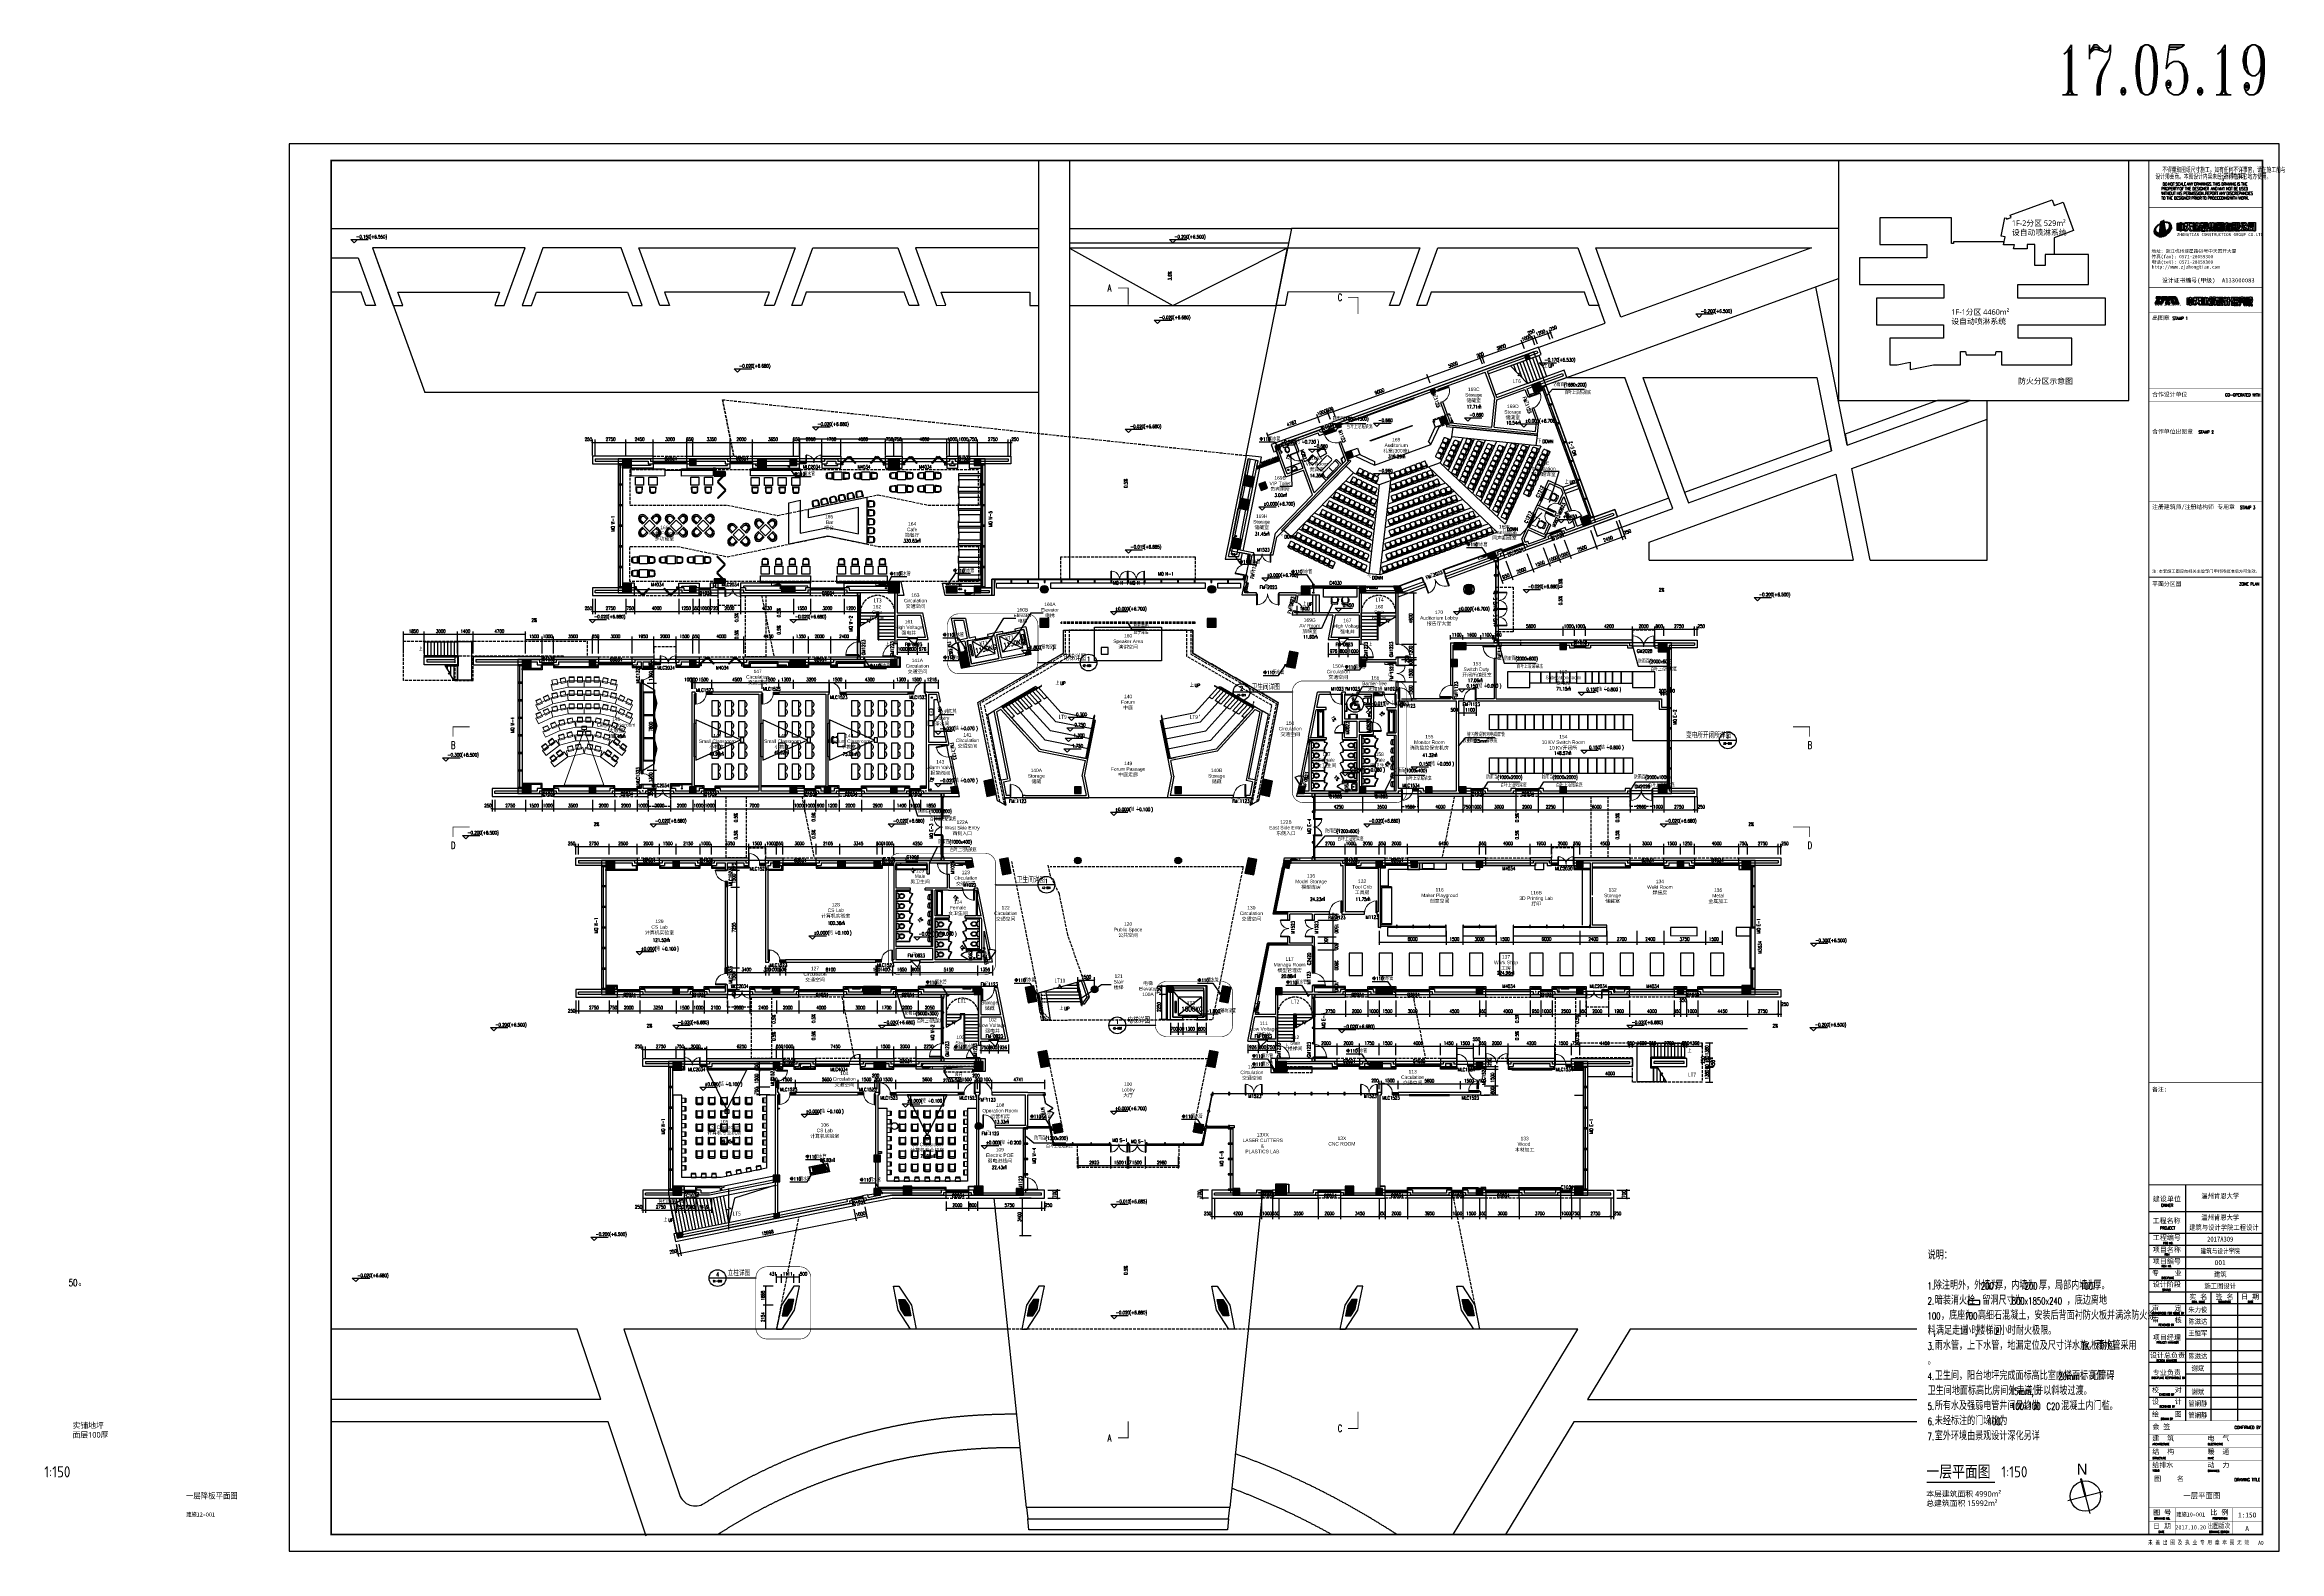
# Model space of a CAD drawing. Header units: inches. Extents: x -97096 to 280004, y -37912 to 97116.
# Drawn here: x -97096 to 103175, y -37912 to 97116 of the extents above; entities that cross this region are included whole.
import ezdxf
from ezdxf import colors
from ezdxf.entities.mleader import LeaderData, LeaderLine
from ezdxf.enums import TextEntityAlignment as Align
from ezdxf.math import Vec2, Vec3
from ezdxf.xclip import XClip

# ---------------------------------------------------------------- set-up
doc = ezdxf.new("R2010")
doc.units = ezdxf.units.IN
doc.header["$LTSCALE"] = 1000
doc.header["$MEASUREMENT"] = 0
doc.header["$XCLIPFRAME"] = 0
doc.linetypes.add('510I-02-CentralForum-00$0$HIDDEN2', pattern=[0.1875, 0.125, -0.0625])
doc.linetypes.add('DASH', pattern=[0.35, 0.25, -0.1])
for name, color, linetype in [('3T_BAR', 7, 'Continuous'), ('510I-02-CentralForum-00$0$PUB_HATCH', 8, 'Continuous'), ('510r-01$0$an-clng-level', 1, 'Continuous'), ('A-DETL-NOTE', 1, 'Continuous'), ('an-above', 253, 'DASH'), ('an-furniture', 253, 'Continuous'), ('an-wall', 4, 'Continuous'), ('COLUMN', 2, 'Continuous'), ('CURTWALL', 4, 'Continuous'), ('DIM_ELEV', 3, 'Continuous'), ('DIM_IDEN', 3, 'Continuous'), ('DIM_LEAD', 3, 'Continuous'), ('DIM_SYMB', 3, 'Continuous'), ('DOOR_FIRE', 4, 'Continuous'), ('DOOR_FIRE_TEXT', 7, 'Continuous'), ('EVTR', 6, 'Continuous'), ('FIRE-CURTAIN', 30, 'Continuous'), ('GPS提资', 1, 'Continuous'), ('PIPE', 3, 'Continuous'), ('PUB_DIM', 3, 'Continuous'), ('PUB_HATCH', 253, 'Continuous'), ('PUB_TEXT', 7, 'Continuous'), ('RAIL', 163, 'Continuous'), ('S-XP', 1, 'Continuous'), ('S-XP-LG', 32, 'Continuous'), ('SEE', 5, 'Continuous'), ('SLAB', 60, 'Continuous'), ('SPACE', 7, 'Continuous'), ('STAIR', 3, 'Continuous'), ('SURFACE', 6, 'Continuous'), ('SURFACE-CEILING', 52, 'Continuous'), ('SURFACE-INT', 62, 'Continuous'), ('TK', 101, 'Continuous'), ('TKWZ', 7, 'Continuous'), ('WALL', 2, 'Continuous'), ('WALL-MOVE', 6, 'Continuous'), ('WINDOW', 4, 'Continuous'), ('WINDOW_TEXT', 7, 'Continuous'), ('图框', 7, 'Continuous')]:
    doc.layers.add(name, color=color, linetype=linetype)
doc.layers.add('an-wc', color=253, linetype='Continuous', lineweight=25)
doc.layers.add('S-XIAO', color=30, linetype='Continuous', lineweight=5)
doc.styles.add('510p-01$0$Arial_2', font='arial.ttf', dxfattribs={"height": 6.392964})
doc.styles.add('510p-01$0$MRY-Bullet', font='arial.ttf')
doc.styles.add('510p-01$0$Standard', font='gbenor.shx', dxfattribs={"bigfont": 'gbcbig.shx'})
doc.styles.add('_TCH_DIM', font='SIMPLEX', dxfattribs={"bigfont": 'GBCBIG'})
doc.styles.add('_TCH_DIM_T3', font='SIMPLEX', dxfattribs={"width": 0.705882, "bigfont": 'GBCBIG'})
doc.styles.add('_TCH_LABEL', font='COMPLEX', dxfattribs={"bigfont": 'GBCBIG'})
doc.styles.add('_TCH_SPACE', font='SIMPLEX', dxfattribs={"bigfont": 'GBCBIG'})
doc.styles.add('_TCH_WINDOW', font='SIMPLEX', dxfattribs={"bigfont": 'GBCBIG'})
doc.styles.add('DIMHT', font='', dxfattribs={"width": 0.8})
doc.styles.add('G2011-0185-BLOK-A1$0$GOA_01_thin_0.75', font='romans.shx', dxfattribs={"width": 0.75})
doc.styles.add('G2011-0185-BLOK-A1$0$GOA_06_宋体_1.00', font='SimSun.ttf')
doc.styles.add('GOA_03_黑体_1.00', font='')
doc.styles.get("Standard").update_dxf_attribs({"font": 'gbenor.shx', "bigfont": 'gbcbig.shx'})
doc.styles.add('TKZ1_tjhts.shx', font='tjromant.shx', dxfattribs={"bigfont": 'tjhts.shx'})
doc.styles.add('条文', font='romanc.shx', dxfattribs={"width": 0.7, "bigfont": 'hztxt.shx'})
doc.styles.add('黑', font='', dxfattribs={"width": 1.3, "height": 10})
doc.styles.add('黑体', font='', dxfattribs={"width": 0.7})
doc.styles.get('DIMHT').set_extended_font_data('SimHei')
doc.styles.get('GOA_03_黑体_1.00').set_extended_font_data('SimHei')
doc.styles.get('黑').set_extended_font_data('SimHei')
doc.styles.get('黑体').set_extended_font_data('SimHei')
doc.dimstyles.new('_TCH_ARCH&&100', dxfattribs={"dimtxt": 297.5, "dimasz": 100, "dimexe": 250, "dimexo": 300, "dimgap": 126.25, "dimtad": 1, "dimdec": 0, "dimzin": 0, "dimdsep": 46, "dimtxsty": '_TCH_DIM_T3', "dimblk": 'ARCHTICK', "dimcen": 0.09, "dimclrt": 7, "dimazin": 2, "dimtfac": 1, "dimtdec": 0, "dimtix": 1, "dimtmove": 2, "dimatfit": 3, "dimfxl": 1, "dimtolj": 1, "dimtzin": 0, "dimarcsym": 0})
pattern_1 = [(44.999815, (55471.2533, 434076.4532), (-0.8838806224, 0.8838863305), [])]

# ---------------------------------------------------------------- blocks, each defined once
blk = doc.blocks.new('A$C28FC4F9F')
at = {"layer": 'an-wc'}
for p, q in [((-930, 0), (-930, -1200)), ((-697, 0), (-233, 0)), ((-30, 0), (-30, -1170)), ((0, 0), (0, -1200)), ((-930, -1200), (-765, -1200)), ((-900, 0), (-900, -1170)), ((-900, -1170), (-765, -1170)), ((-765, -1170), (-765, -1200)), ((-719, -127), (-719, -22)), ((-189, -1161), (-676, -1431)), ((-663, -1454), (-676, -1431)), ((-176, -1184), (-663, -1454)), ((-560, -233), (-367, -233)), ((-545, -270), (-385, -270)), ((-503, -214), (-492, -214)), ((-503, -233), (-503, -214)), ((-492, -214), (-492, -195)), ((-438, -214), (-492, -214)), ((-438, -195), (-438, -214)), ((-438, -214), (-427, -214)), ((-427, -214), (-427, -233)), ((-211, -22), (-211, -127)), ((-176, -1184), (-189, -1161)), ((-165, -1170), (-30, -1170)), ((-165, -1170), (-165, -1200)), ((-165, -1200), (0, -1200))]:
    blk.add_line(p, q, dxfattribs=at)
for points in [[(-765, -1184), (-754, -1184), (-754, -1173), (-765, -1173)], [(-165, -1173), (-177, -1173), (-177, -1184), (-165, -1184)]]:
    blk.add_lwpolyline(points, dxfattribs=at)
for points in [[(-464, -729, -0.1283809), (-537, -710, -0.1062679), (-605, -650, -0.0850651), (-648, -565, -0.0744223), (-664, -459, -0.0744223), (-648, -352, -0.0939852), (-605, -278, -0.0738718), (-560, -233, -0.1309213)], [(-545, -270, 0.073654), (-575, -291, 0.0850651), (-612, -364, 0.0744223), (-626, -459, 0.0744223), (-612, -554, 0.0850651), (-575, -626, 0.1062679), (-520, -675, 0.1283809), (-466, -689, 0.1313961)], [(-367, -233, -0.0738718), (-322, -278, -0.0939852), (-280, -352, -0.0744223), (-264, -459, -0.0744223), (-280, -565, -0.0850651), (-322, -650, -0.1062679), (-391, -710, -0.1283809), (-464, -729, -0.1309213)], [(-385, -270, -0.073654), (-355, -291, -0.0850651), (-318, -364, -0.0744223), (-304, -459, -0.0744223), (-318, -554, -0.0850651), (-355, -626, -0.1062679), (-410, -675, -0.1283809), (-464, -689, -0.1313961)]]:
    blk.add_lwpolyline(points, format="xyb", dxfattribs=at)
for centre, radius, start, end in [((-697, -22), 21.6, 90, 180), ((-233, -22), 21.6, 0, 90), ((-194, -1147), 560, 183.77186, 213.23098), ((-665, -127), 54, 180, 262.06814), ((-465, 1307), 1502, 262.06814, 268.96991), ((-465, 1307), 1502, 268.96991, 271.03009), ((-465, 1307), 1502, 271.03009, 277.93186), ((-265, -127), 54, 277.93186, 0)]:
    blk.add_arc(centre, radius, start, end, dxfattribs=at)
for points in [[(-930, -30), (-900, -30), (-930, 0), (-900, 0)], [(-30, -30), (0, -30), (-30, 0), (0, 0)], [(-930, -1200), (-900, -1200), (-930, -1170), (-900, -1170)], [(-30, -1200), (0, -1200), (-30, -1170), (0, -1170)]]:
    blk.add_trace(points, dxfattribs=at)
blk = doc.blocks.new('A$C297B222E')
at = {"layer": 'an-wc'}
for p, q in [((-450, 0), (-450, 240)), ((-450, 240), (-394, 240)), ((0, 0), (-450, 0)), ((-422, 240), (-278, 291)), ((-394, 240), (-394, 124)), ((-394, 124), (-56, 124)), ((-28, 240), (-172, 291)), ((-56, 240), (-56, 124)), ((0, 240), (-56, 240)), ((0, 0), (0, 240))]:
    blk.add_line(p, q, dxfattribs=at)
blk.add_ellipse((-225, 225), major_axis=(-113, 0), ratio=0.6666667, start_param=4.2207828, end_param=5.2039952, dxfattribs=at)
blk = doc.blocks.new('B-Date')
at = {"style": 'TKZ1_tjhts.shx', "width": 0.7}
blk.add_text('17.05.19', height=450, dxfattribs=at).set_placement((-96708, 1496842), align=Align.MIDDLE_CENTER)
blk = doc.blocks.new('sm-clsrm')
at = {"layer": 'an-furniture'}
for points in [[(-4563, 2640), (-4639, 2640, -0.4210526), (-4639, 3122), (-4563, 3122)], [(-4563, 1978), (-4639, 1978, -0.4210526), (-4639, 2460), (-4563, 2460)], [(-3363, 2640), (-3439, 2640, -0.4210526), (-3439, 3122), (-3363, 3122)], [(-3363, 1978), (-3439, 1978, -0.4210526), (-3439, 2460), (-3363, 2460)], [(-2163, 2640), (-2239, 2640, -0.4210526), (-2239, 3122), (-2163, 3122)], [(-2163, 1978), (-2239, 1978, -0.4210526), (-2239, 2460), (-2163, 2460)], [(-4563, 740), (-4639, 740, -0.4210526), (-4639, 1222), (-4563, 1222)], [(-4563, 78), (-4639, 78, -0.4210526), (-4639, 560), (-4563, 560)], [(-3363, 740), (-3439, 740, -0.4210526), (-3439, 1222), (-3363, 1222)], [(-3363, 78), (-3439, 78, -0.4210526), (-3439, 560), (-3363, 560)], [(-2163, 740), (-2239, 740, -0.4210526), (-2239, 1222), (-2163, 1222)], [(-2163, 78), (-2239, 78, -0.4210526), (-2239, 560), (-2163, 560)], [(-4563, -1160), (-4639, -1160, -0.4210526), (-4639, -678), (-4563, -678)], [(-4563, -1822), (-4639, -1822, -0.4210526), (-4639, -1340), (-4563, -1340)], [(-3363, -1160), (-3439, -1160, -0.4210526), (-3439, -678), (-3363, -678)], [(-3363, -1822), (-3439, -1822, -0.4210526), (-3439, -1340), (-3363, -1340)], [(-2163, -1160), (-2239, -1160, -0.4210526), (-2239, -678), (-2163, -678)], [(-2163, -1822), (-2239, -1822, -0.4210526), (-2239, -1340), (-2163, -1340)], [(-4563, -3060), (-4639, -3060, -0.4210526), (-4639, -2578), (-4563, -2578)], [(-4563, -3722), (-4639, -3722, -0.4210526), (-4639, -3240), (-4563, -3240)], [(-3363, -3060), (-3439, -3060, -0.4210526), (-3439, -2578), (-3363, -2578)], [(-3363, -3722), (-3439, -3722, -0.4210526), (-3439, -3240), (-3363, -3240)], [(-2163, -3060), (-2239, -3060, -0.4210526), (-2239, -2578), (-2163, -2578)], [(-2163, -3722), (-2239, -3722, -0.4210526), (-2239, -3240), (-2163, -3240)]]:
    blk.add_lwpolyline(points, format="xyb", dxfattribs=at)
for points in [[(-4013, 1850), (-4563, 1850), (-4563, 3250), (-4013, 3250)], [(-2813, 1850), (-3363, 1850), (-3363, 3250), (-2813, 3250)], [(-1613, 1850), (-2163, 1850), (-2163, 3250), (-1613, 3250)], [(-4013, -50), (-4563, -50), (-4563, 1350), (-4013, 1350)], [(-152, -2100), (-152, 1500), (-4152, -300), (-4152, -100), (-4452, -100), (-4452, -500), (-4152, -500), (-4152, -300)], [(-2813, -50), (-3363, -50), (-3363, 1350), (-2813, 1350)], [(-1613, -50), (-2163, -50), (-2163, 1350), (-1613, 1350)], [(-152, 1200), (0, 1200), (0, -1800), (-152, -1800)], [(-4013, -1950), (-4563, -1950), (-4563, -550), (-4013, -550)], [(-2813, -1950), (-3363, -1950), (-3363, -550), (-2813, -550)], [(-1613, -1950), (-2163, -1950), (-2163, -550), (-1613, -550)], [(-4013, -3850), (-4563, -3850), (-4563, -2450), (-4013, -2450)], [(-2813, -3850), (-3363, -3850), (-3363, -2450), (-2813, -2450)], [(-1613, -3850), (-2163, -3850), (-2163, -2450), (-1613, -2450)]]:
    blk.add_lwpolyline(points, close=True, dxfattribs=at)
blk = doc.blocks.new('xiao1')
at = {"layer": 'S-XIAO', "linetype": 'Continuous'}
h = blk.add_hatch(dxfattribs=at)
h.set_pattern_fill('ANSI31', color=256, scale=10, angle=50.79908, style=0)
h.set_pattern_definition([(303.65423114, (388979.3095, -60193.9407), (1.0404963449, 0.692724589), [])])
h.paths.add_polyline_path([(-347652, 932668), (-346952, 932668), (-346952, 932908)])
blk.add_lwpolyline([(-347652, 932668), (-346952, 932668), (-346952, 932908), (-347652, 932908)], close=True, dxfattribs=at)
at = {"layer": 'S-XP'}
for p, q in [((-346952, 932788), (-346852, 932788)), ((-346852, 932788), (-346852, 932458))]:
    blk.add_line(p, q, dxfattribs=at)
at = {"layer": 'S-XP', "linetype": 'Continuous', "ltscale": 2}
blk.add_line((-346852, 932458), (-346852, 932788), dxfattribs=at)
at = {"layer": 'S-XP-LG'}
blk.add_circle((-346852, 932458), 50, dxfattribs=at)
blk = doc.blocks.new('xiao2')
at = {"layer": 'S-XIAO', "linetype": 'Continuous'}
h = blk.add_hatch(dxfattribs=at)
h.set_pattern_fill('ANSI31', color=256, scale=10, angle=152.14467, style=0)
h.set_pattern_definition(pattern_1)
h.paths.add_polyline_path([(-345224, 932668), (-344524, 932668), (-344524, 932908)])
blk.add_lwpolyline([(-345224, 932668), (-344524, 932668), (-344524, 932908), (-345224, 932908)], close=True, dxfattribs=at)
at = {"layer": 'S-XP'}
for p, q in [((-344524, 932788), (-344324, 932788)), ((-344324, 932788), (-344324, 932458, -1000))]:
    blk.add_line(p, q, dxfattribs=at)
at = {"layer": 'S-XP-LG'}
blk.add_circle((-344324, 932458, -1000), 50, dxfattribs=at)
blk = doc.blocks.new('XHS-2')
at = {"layer": 'S-XIAO', "linetype": 'Continuous'}
h = blk.add_hatch(dxfattribs=at)
h.set_pattern_fill('ANSI31', color=256, scale=10, angle=152.14467, style=0)
h.set_pattern_definition(pattern_1)
h.paths.add_polyline_path([(-345224, 932668), (-344524, 932668), (-344524, 932908)])
blk.add_lwpolyline([(-345224, 932668), (-344524, 932668), (-344524, 932908), (-345224, 932908)], close=True, dxfattribs=at)
at = {"layer": 'S-XP'}
blk.add_line((-344524, 932788), (-344324, 932788), dxfattribs=at)
at = {"layer": 'S-XP-LG'}
blk.add_circle((-344324, 932788), 50, dxfattribs=at)
blk = doc.blocks.new('A$C08252DC2')
at = {"layer": 'an-furniture'}
for points in [[(-288, 42), (-262, 42), (-256, 0), (256, 0), (262, 42), (288, 42), (297, -36, -0.045162), (262, -431, -0.1897936), (198, -513, -0.1236467), (-200, -512, -0.0588628), (-236, -484, -0.1890605), (-264, -423, -0.0482794), (-296, -24), (-288, 42)], [(256, -5), (-256, -5), (-254, -7, -0.0377016), (-251, -29, -0.0005539), (-228, -417, -0.0373281), (-229, -445, -4.0644954)], [(-254, -24, 0.0133059), (-231, -435, 0.3330767), (-194, -476)], [(194, -476, 0.3329392), (231, -435, 0.0133059), (254, -24)], [(254, -24, -0.0133059), (231, -435, -0.3330767), (194, -476)]]:
    blk.add_lwpolyline(points, format="xyb", dxfattribs=at)
for points in [[(-256, 0), (-254, -24)], [(256, 0), (254, -24)], [(-296, -24), (-254, -24)], [(296, -24), (254, -24)]]:
    blk.add_lwpolyline(points, dxfattribs=at)
for centre, radius, start, end in [((0, 824), 1293, 259.87626, 280.11817), ((0, 824), 1302, 260.21983, 279.77417), ((0, 336), 835, 256.53355, 283.4594)]:
    blk.add_arc(centre, radius, start, end, dxfattribs=at)
blk = doc.blocks.new('A$C057A79BB')
at = {"layer": 'an-furniture'}
for p, q in [((-208, 618), (-277, 586)), ((-277, 586), (0, 0)), ((-229, 664), (184, 859)), ((69, 33), (-229, 664)), ((255, 710), (-159, 515)), ((0, 0), (69, 33)), ((472, 251), (58, 55)), ((482, 228), (184, 859)), ((275, 846), (206, 813)), ((275, 846), (551, 260)), ((551, 260), (482, 228))]:
    blk.add_line(p, q, dxfattribs=at)
blk = doc.blocks.new('A$C61651045')
at = {"layer": 'an-furniture'}
for points in [[(229, 0), (-229, 0), (-203, -356), (203, -356), (229, 0)], [(-209, -279), (209, -279)]]:
    blk.add_lwpolyline(points, dxfattribs=at)
blk = doc.blocks.new('A$C6E102213')
at = {"layer": 'an-furniture'}
for points in [[(6300, 8100), (2700, 8100), (4500, 4447), (4300, 4447), (4300, 4147), (4700, 4147), (4700, 4447), (4500, 4447), (6300, 8100)], [(3001, 8100), (3001, 7100), (6001, 7100), (6001, 8100)]]:
    blk.add_lwpolyline(points, close=True, dxfattribs=at)
for points in [[(8100, 6900), (8900, 6900), (8900, -450), (100, -450), (100, 6900), (900, 6900)], [(8100, 6900), (8100, 350), (900, 350), (900, 6900)]]:
    blk.add_lwpolyline(points, dxfattribs=at)
at = {"layer": 'an-furniture', "xscale": -1, "rotation": 90}
for p in [(900, 6443), (900, 5686), (900, 4929), (900, 4172), (900, 3414), (900, 2657), (900, 1900), (900, 1143)]:
    blk.add_blockref('A$C61651045', p, dxfattribs=at)
at = {"layer": 'an-furniture'}
for name, p, rotation in [('A$C057A79BB', (2586, 6698), 154.7280738143004), ('A$C057A79BB', (3695, 6698), 154.7280738143004), ('A$C057A79BB', (4805, 6698), 154.7280738143004), ('A$C057A79BB', (5914, 6698), 154.7280738143004), ('A$C057A79BB', (7024, 6698), 154.7280738143004), ('A$C61651045', (8100, 6443), 270), ('A$C057A79BB', (2586, 5499), 154.7280738143004), ('A$C057A79BB', (2586, 4301), 154.7280738143004), ('A$C057A79BB', (3695, 5499), 154.7280738143004), ('A$C057A79BB', (3695, 4301), 154.7280738143004), ('A$C057A79BB', (4805, 5499), 154.7280738143004), ('A$C057A79BB', (4805, 4301), 154.7280738143004), ('A$C057A79BB', (5914, 5499), 154.7280738143004), ('A$C057A79BB', (5914, 4301), 154.7280738143004), ('A$C057A79BB', (7024, 5499), 154.7280738143004), ('A$C057A79BB', (7024, 4301), 154.7280738143004), ('A$C61651045', (8100, 5686), 270), ('A$C61651045', (8100, 4929), 270), ('A$C61651045', (8100, 4172), 270), ('A$C057A79BB', (2586, 3102), 154.7280738143004), ('A$C057A79BB', (2586, 1904), 154.7280738143004), ('A$C057A79BB', (3695, 3102), 154.7280738143004), ('A$C057A79BB', (3695, 1904), 154.7280738143004), ('A$C057A79BB', (4805, 3102), 154.7280738143004), ('A$C057A79BB', (4805, 1904), 154.7280738143004), ('A$C057A79BB', (5914, 3102), 154.7280738143004), ('A$C057A79BB', (5914, 1904), 154.7280738143004), ('A$C057A79BB', (7024, 3102), 154.7280738143004), ('A$C057A79BB', (7024, 1904), 154.7280738143004), ('A$C61651045', (8100, 3414), 270), ('A$C61651045', (8100, 2657), 270), ('A$C61651045', (8100, 1900), 270), ('A$C61651045', (1757, 350), 180), ('A$C61651045', (2671, 350), 180), ('A$C61651045', (3586, 350), 180), ('A$C61651045', (4500, 350), 180), ('A$C61651045', (5414, 350), 180), ('A$C61651045', (6329, 350), 180), ('A$C61651045', (7243, 350), 180), ('A$C61651045', (8100, 1143), 270)]:
    blk.add_blockref(name, p, dxfattribs=dict(at, rotation=rotation))
blk = doc.blocks.new('deskchair2')
for p, q in [((0.6, 9.1), (0.8, 9.4)), ((0.8, 9.4), (1, 9.7)), ((1, 9.7), (1.2, 9.9)), ((1.2, 9.9), (1.4, 10.1)), ((1.4, 10.1), (1.7, 10.3)), ((1.7, 10.3), (2, 10.5)), ((2, 10.5), (2.3, 10.7)), ((2.3, 10.7), (2.6, 10.8)), ((2.6, 10.8), (2.9, 10.9)), ((2.9, 10.9), (3.3, 11)), ((3.3, 11), (3.6, 11)), ((3.6, 11), (3.9, 11.1)), ((3.9, 11.1), (4.3, 11)), ((4.3, 11), (4.6, 11)), ((4.6, 11), (4.9, 10.9)), ((4.9, 10.9), (5.3, 10.8)), ((5.3, 10.8), (5.6, 10.7)), ((5.6, 10.7), (5.9, 10.5)), ((6.2, 5.5), (5.7, 1.9)), ((5.7, 1.9), (5.7, -1.9)), ((5.9, 10.5), (6.2, 10.4)), ((6.2, 10.4), (6.4, 10.2)), ((7.3, 9.1), (6.2, 5.5)), ((6.4, 10.2), (6.7, 9.9)), ((6.7, 9.9), (6.9, 9.7)), ((6.9, 9.7), (7.1, 9.4)), ((7.1, 9.4), (7.3, 9.1)), ((8.7, 9.7), (7.3, 9.2)), ((10.1, 10.1), (8.7, 9.7)), ((9.5, 11.4), (9.6, 11.5)), ((9.5, 11.3), (9.5, 11.4)), ((9.6, 11.2), (9.5, 11.3)), ((9.6, 11.8), (9.7, 11.9)), ((9.6, 11.7), (9.6, 11.8)), ((9.6, 11.5), (9.6, 11.7)), ((9.6, 11), (9.6, 11.2)), ((9.6, 10.9), (9.6, 11)), ((9.6, 10.8), (9.6, 10.9)), ((9.7, 10.7), (9.6, 10.8)), ((9.7, 12), (9.8, 12.1)), ((9.7, 11.9), (9.7, 12)), ((9.7, 10.5), (9.7, 10.7)), ((9.8, 10.4), (9.7, 10.5)), ((9.8, 12.1), (9.9, 12.2)), ((9.9, 10.3), (9.8, 10.4)), ((9.9, 12.3), (10, 12.4)), ((9.9, 12.2), (9.9, 12.3)), ((9.9, 10.2), (9.9, 10.3)), ((10, 10.1), (9.9, 10.2)), ((10, 12.4), (10.1, 12.5)), ((10.1, 10), (10, 10.1)), ((10.1, 12.5), (10.2, 12.6)), ((10.2, 10), (10.1, 10)), ((10.2, 12.6), (10.3, 12.7)), ((10.3, 9.9), (10.2, 10)), ((10.3, 12.7), (10.4, 12.7)), ((10.4, 9.8), (10.3, 9.9)), ((10.4, 12.7), (10.5, 12.8)), ((10.6, 9.8), (10.4, 9.8)), ((19.3, 13), (10.6, 12.8)), ((10.7, 9.7), (10.6, 9.8)), ((10.8, 9.7), (10.7, 9.7)), ((19.5, 10.4), (10.8, 9.7)), ((20.3, 10.8), (20, 10.8)), ((5.7, -1.9), (6.3, -5.5)), ((6.3, -5.5), (7.3, -9.1)), ((7.3, -9.3), (8.6, -9.8)), ((8.6, -9.8), (10, -10.1)), ((19.4, -12.9), (10.6, -12.7)), ((19.5, -10.3), (10.8, -9.7)), ((19.5, -12.9), (19.4, -13)), ((19.5, -10.3), (19.6, -10.4)), ((19.6, -12.9), (19.5, -12.9)), ((19.6, -10.4), (19.7, -10.4)), ((19.7, -12.8), (19.6, -12.9)), ((19.7, -10.4), (19.8, -10.5)), ((19.8, -12.7), (19.7, -12.8)), ((19.7, -12.8), (19.7, -12.8)), ((19.8, -10.5), (19.9, -10.6)), ((19.9, -12.6), (19.8, -12.7)), ((19.9, -10.6), (19.9, -10.6)), ((19.9, -10.6), (20, -10.7)), ((20, -12.6), (19.9, -12.6)), ((20.4, -10.8), (20, -10.7)), ((20.4, -10.8), (20, -10.7)), ((20, -10.7), (20.1, -10.8)), ((20.1, -12.4), (20, -12.5)), ((20, -12.5), (20, -12.6)), ((20.1, -10.8), (20.1, -10.9)), ((20.1, -10.9), (20.2, -11)), ((20.2, -12.3), (20.1, -12.4)), ((20.2, -11), (20.2, -11.1)), ((20.2, -11.1), (20.3, -11.2)), ((20.3, -12), (20.2, -12.1)), ((20.2, -12.1), (20.2, -12.2)), ((20.2, -12.2), (20.2, -12.3)), ((20.3, -11.2), (20.3, -11.3)), ((20.3, -11.3), (20.3, -11.4)), ((20.3, -11.4), (20.3, -11.5)), ((20.3, -11.5), (20.3, -11.6)), ((20.3, -11.6), (20.3, -11.7)), ((20.3, -11.7), (20.3, -11.8)), ((20.3, -11.8), (20.3, -11.9)), ((20.3, -11.9), (20.3, -12))]:
    blk.add_line(p, q)
for centre, radius, start, end in [((70.6, 0.1), 70.6, 172.70761, 187.52621), ((18.9, 11.7), 1.43, 296.15869, 71.39841), ((20.7, 6.3), 4.52, 16.22546, 95.11635), ((-5.9, 0), 31.9, 346.39188, 13.84194), ((4, -7.1), 3.9, 210.50923, 329.72459), ((11.2, -11.2), 1.61, 102.98203, 247.95908), ((20.7, -6.3), 4.52, 265.11746, 344.00836)]:
    blk.add_arc(centre, radius, start, end)
blk = doc.blocks.new('CP1 Coffeetable 1780_2D')
at = {"layer": 'an-furniture', "color": 0, "linetype": 'Continuous', "lineweight": 0}
for p, q in [((-891, -244, 311), (-891, 246, 311)), ((-761, 376, 311), (759, 376, 311)), ((889, 246, 311), (889, -244, 311)), ((759, -374, 311), (-761, -374, 311))]:
    blk.add_line(p, q, dxfattribs=at)
for centre, start, end in [((-761, 246, 311), 90, 180), ((759, 246, 311), 0, 90), ((-761, -244, 311), 180, 270), ((759, -244, 311), 270, 0)]:
    blk.add_arc(centre, 130, start, end, dxfattribs=at)
blk = doc.blocks.new('801 3 Settee_2D')
at = {"layer": 'an-furniture', "color": 0, "linetype": 'Continuous', "lineweight": 0}
for p, q in [((-1240, 378, 290), (-1240, -377, 290)), ((-910, 413, 290), (-1205, 413, 290)), ((-1020, 208, 290), (-1020, 208, 290)), ((-960, 246, 290), (-960, 246, 290)), ((910, 413, 290), (-910, 413, 290)), ((910, 413, 290), (1205, 413, 290)), ((960, 246, 290), (960, 246, 290)), ((1020, 208, 290), (1020, 208, 290)), ((1240, 378, 290), (1240, -377, 290)), ((-1205, -412, 290), (-1075, -412, 290)), ((-1075, -412, 290), (-1050, -412, 290)), ((-1040, -402, 290), (-1040, -358, 290)), ((1040, -402, 290), (1040, -358, 290)), ((1075, -412, 290), (1050, -412, 290)), ((1205, -412, 290), (1075, -412, 290))]:
    blk.add_line(p, q, dxfattribs=at)
for centre, radius, start, end in [((-1205, 378, 290), 35, 90, 180), ((-30, 218, 290), 30, 0, 90), ((30, 218, 290), 30, 90, 180), ((1205, 378, 290), 35, 0, 90), ((-1205, -377, 290), 35, 180, 270), ((-1050, -402, 290), 10, 270, 0), ((-1010, -392, 290), 30, 180, 270), ((-30, -392, 290), 30, 270, 0), ((30, -392, 290), 30, 180, 270), ((1010, -392, 290), 30, 270, 0), ((1050, -402, 290), 10, 180, 270), ((1205, -377, 290), 35, 270, 0)]:
    blk.add_arc(centre, radius, start, end, dxfattribs=at)
for points, knots in [([(-940, 248, 290), (-941, 248, 290), (-943, 248, 290), (-949, 247, 290), (-956, 246, 290), (-963, 245, 290), (-971, 243, 290), (-979, 240, 290), (-987, 236, 290), (-996, 231, 290), (-1004, 225, 290), (-1011, 218, 290), (-1018, 211, 290), (-1024, 203, 290), (-1029, 194, 290), (-1033, 184, 290), (-1037, 174, 290), (-1039, 163, 290), (-1040, 153, 290), (-1040, 149, 290), (-1040, 148, 290)], [0, 0, 0, 0, 0.0714286, 0.1428571, 0.1904762, 0.2380952, 0.2857143, 0.3333333, 0.3809524, 0.4285714, 0.4761905, 0.5238095, 0.5714286, 0.6190476, 0.6666667, 0.7142857, 0.7857143, 0.8571429, 0.9285714, 1, 1, 1, 1]), ([(-1040, -358, 290), (-1040, -344, 290), (-1040, -295, 290), (-1040, -247, 290), (-1040, -212, 290), (-1040, -179, 290), (-1040, -103, 290), (-1040, -26, 290), (-1040, 17, 290), (-1040, 61, 290), (-1040, 104, 290), (-1040, 148, 290)], [-50.5888729, -50.5888729, -50.5888729, -50.5888729, -46.2800293, -35.9845348, -35.9845348, -35.9845348, -26.1407454, -13.0156929, -13.0156929, -13.0156929, 0, 0, 0, 0]), ([(-30, 248, 290), (-73, 248, 290), (-160, 248, 290), (-290, 248, 290), (-463, 248, 290), (-637, 248, 290), (-810, 248, 290), (-897, 248, 290), (-940, 248, 290)], [0, 0, 0, 0, 13.000004, 26.000008, 39.000012, 65.00002, 78.000024, 91.000028, 91.000028, 91.000028, 91.000028]), ([(0, -392, 290), (0, -375, 290), (0, -341, 290), (0, -281, 290), (0, -238, 290), (0, -212, 290), (0, -179, 290), (0, -103, 290), (0, -26, 290), (0, 17, 290), (0, 46, 290), (0, 94, 290), (0, 160, 290), (0, 199, 290), (0, 218, 290)], [0, 0, 0, 0, 5.1477451, 10.2954903, 18.017108, 18.017108, 18.017108, 27.8609138, 40.9859881, 40.9859881, 40.9859881, 49.5643807, 55.2833091, 61.0022376, 61.0022376, 61.0022376, 61.0022376]), ([(0, -392, 290), (0, -375, 290), (0, -341, 290), (0, -281, 290), (0, -238, 290), (0, -212, 290), (0, -179, 290), (0, -103, 290), (0, -26, 290), (0, 17, 290), (0, 46, 290), (0, 94, 290), (0, 160, 290), (0, 199, 290), (0, 218, 290)], [0, 0, 0, 0, 5.1477451, 10.2954903, 18.017108, 18.017108, 18.017108, 27.8609138, 40.9859881, 40.9859881, 40.9859881, 49.5643807, 55.2833091, 61.0022376, 61.0022376, 61.0022376, 61.0022376]), ([(30, 248, 290), (73, 248, 290), (160, 248, 290), (290, 248, 290), (463, 248, 290), (637, 248, 290), (810, 248, 290), (897, 248, 290), (940, 248, 290)], [0, 0, 0, 0, 13.000004, 26.000008, 39.000012, 65.00002, 78.000024, 91.000028, 91.000028, 91.000028, 91.000028]), ([(1040, 148, 290), (1040, 151, 290), (1040, 159, 290), (1038, 168, 290), (1036, 174, 290), (1036, 177, 290), (1035, 179, 290), (1035, 179, 290), (1035, 180, 290), (1035, 180, 290), (1034, 181, 290), (1033, 183, 290), (1032, 187, 290), (1031, 189, 290), (1030, 191, 290), (1030, 192, 290), (1030, 192, 290), (1029, 193, 290), (1028, 195, 290), (1026, 199, 290), (1023, 204, 290), (1018, 210, 290), (1013, 216, 290), (1008, 221, 290), (1001, 227, 290), (993, 233, 290), (985, 237, 290), (978, 240, 290), (971, 243, 290), (964, 245, 290), (957, 246, 290), (949, 247, 290), (944, 248, 290), (940, 248, 290)], [-10.9400887, -10.9400887, -10.9400887, -10.9400887, -10.1586538, -9.3772189, -8.9865015, -8.7911427, -8.7423031, -8.6934634, -8.6446237, -8.6202039, -8.595784, -8.4004253, -8.2050666, -7.8143491, -7.7980692, -7.7817893, -7.7492295, -7.6841099, -7.5538708, -7.2933925, -6.7724359, -6.2514793, -5.7305227, -5.2095661, -4.6886095, -3.9071746, -3.1257396, -2.7350222, -2.3443047, -1.5628698, -1.1721524, -0.7814349, 0, 0, 0, 0]), ([(1040, -353, 290), (1040, -341, 290), (1040, -294, 290), (1040, -247, 290), (1040, -212, 290), (1040, -179, 290), (1040, -103, 290), (1040, -26, 290), (1040, 17, 290), (1040, 61, 290), (1040, 104, 290), (1040, 148, 290)], [-50.0854633, -50.0854633, -50.0854633, -50.0854633, -46.2800293, -35.9845348, -35.9845348, -35.9845348, -26.1407454, -13.0156929, -13.0156929, -13.0156929, 0, 0, 0, 0]), ([(-1040, -358, 290), (-1040, -358, 290), (-1040, -358, 290), (-1040, -357, 290), (-1040, -356, 290), (-1040, -355, 290), (-1040, -355, 290), (-1040, -354, 290), (-1040, -354, 290), (-1040, -353, 290), (-1040, -353, 290), (-1040, -353, 290), (-1040, -353, 290), (-1040, -353, 290), (-1040, -353, 290)], [3.4815744, 3.4815744, 3.4815744, 3.4815744, 5.7786617, 10.3728364, 14.967011, 19.5611857, 19.5611857, 19.5611857, 25.3843645, 27.3254241, 32.178073, 33.1486028, 35.0896624, 35.9868517, 35.9868517, 35.9868517, 35.9868517]), ([(1040, -358, 290), (1040, -358, 290), (1040, -357, 290), (1040, -356, 290), (1040, -356, 290), (1040, -355, 290), (1040, -355, 290), (1040, -355, 290), (1040, -354, 290), (1040, -354, 290), (1040, -353, 290), (1040, -353, 290)], [3.4815744, 3.4815744, 3.4815744, 3.4815744, 8.0757491, 10.3728364, 14.967011, 19.5611857, 19.5611857, 19.5611857, 22.334128, 27.8800125, 29.8953276, 29.8953276, 29.8953276, 29.8953276]), ([(1040, -353, 290), (1040, -353, 290), (1040, -353, 290), (1040, -353, 290), (1040, -353, 290)], [29.8953276, 29.8953276, 29.8953276, 29.8953276, 33.425897, 35.9868517, 35.9868517, 35.9868517, 35.9868517])]:
    blk.add_open_spline(points, degree=3, knots=knots, dxfattribs=at)
for points in [[(-30, -422, 290), (-77, -422, 290), (-170, -422, 290), (-310, -422, 290), (-450, -422, 290), (-590, -422, 290), (-730, -422, 290), (-870, -422, 290), (-963, -422, 290), (-1010, -422, 290)], [(30, -422, 290), (77, -422, 290), (170, -422, 290), (310, -422, 290), (450, -422, 290), (590, -422, 290), (730, -422, 290), (870, -422, 290), (963, -422, 290), (1010, -422, 290)], [(1040, -358, 290), (1040, -357, 290), (1040, -355, 290), (1040, -353, 290)]]:
    blk.add_open_spline(points, degree=3, dxfattribs=at)
blk = doc.blocks.new('A$C1951455E')
at = {"layer": 'an-furniture'}
for p, q in [((-51, 413), (-711, 413)), ((-710, 413), (-51, 413)), ((0, 362), (0, -362)), ((-51, -413), (-710, -413))]:
    blk.add_line(p, q, dxfattribs=at)
for centre, radius, start, end in [((929, 0), 1729, 167.52143, 192.47857), ((-710, 363), 50, 90, 167.52143), ((929, 0), 1602, 165.06781, 194.93219), ((-51, 362), 50.8, 0, 90), ((-710, -363), 50, 192.47857, 270), ((-51, -362), 50.8, 270, 0)]:
    blk.add_arc(centre, radius, start, end, dxfattribs=at)
blk = doc.blocks.new('A$C037F382F')
at = {"layer": 'an-wc'}
for p, q in [((-243, 17), (-273, 173)), ((216, 0), (-216, 0)), ((-79, 49), (-79, 29)), ((-22, 49), (-11, 121)), ((22, 49), (11, 121)), ((79, 49), (79, 29)), ((243, 17), (272, 173))]:
    blk.add_line(p, q, dxfattribs=at)
for centre, major_axis, start_param, end_param in [((0, 200), (275, 0), -0.135622, 3.2772146), ((-216, 20), (27.5, 0), 3.2772146, 4.712389), ((-27, 221), (200, 0), 2.7255948, 3.1415927), ((-27, 221), (200, 0), 3.1415927, 3.5575905), ((-14, 216), (215, 0), 2.3240007, 2.7255948), ((-14, 225), (215, 0), 3.5575905, 3.9591846), ((142, 248), (397, 0), 3.7376769, 3.75941), ((-6, 218), (258, 0), 3.9591846, 4.3419515), ((-6, 210), (227, 0), 1.9412338, 2.3240007), ((-6, 232), (227, 0), 3.9591846, 4.3419515), ((0, 228), (273, 0), 4.3419515, 4.4193468), ((0, 200), (242, 0), 1.5707963, 1.9412338), ((0, 242), (242, 0), 4.3419515, 4.6295935), ((0, -197), (348, 0), 1.6310738, 1.7994034), ((0, 275), (348, 0), 4.4837819, 4.712389), ((0, 49), (22, 0), 3.1415927, 6.2831853), ((0, 121), (11, 0), -0.0000687, 3.141524), ((0, 200), (242, 0), 1.2003588, 1.5707963), ((0, 275), (348, 0), -1.5707963, -1.3421892), ((0, 242), (242, 0), -1.488001, -1.2003588), ((0, -197), (348, 0), 1.3421892, 1.5105189), ((0, 228), (273, 0), -1.2777541, -1.2003588), ((5, 210), (227, 0), 0.8175919, 1.2003588), ((5, 232), (227, 0), -1.2003588, -0.8175919), ((5, 218), (258, 0), -1.2003588, -0.8175919), ((14, 216), (215, 0), 0.4159978, 0.8175919), ((14, 225), (215, 0), -0.8175919, -0.4159978), ((-142, 248), (397, 0), -0.6178174, -0.5960843), ((27, 221), (200, 0), 0, 0.4159978), ((27, 221), (200, 0), -0.4159978, 0), ((216, 20), (27.5, 0), 4.712389, 6.1475633)]:
    blk.add_ellipse(centre, major_axis=major_axis, ratio=0.7272727, start_param=start_param, end_param=end_param, dxfattribs=at)
blk = doc.blocks.new('A$C53857049')
at = {"layer": 'an-wc'}
for p, q in [((218, 79), (-218, -79)), ((282, -33), (246, 66)), ((-231, -107), (-195, -206)), ((169, -186), (-12, -252)), ((168, -226), (17, -281)), ((48, -210), (38, -214)), ((38, -214), (44, -232)), ((41, -192), (48, -210)), ((48, -210), (98, -192)), ((98, -192), (92, -174)), ((109, -188), (98, -192)), ((115, -206), (109, -188))]:
    blk.add_line(p, q, dxfattribs=at)
for points in [[(-12, -252, 0.0738718), (-39, -310, 0.0939852), (-54, -394, 0.0744223), (-32, -500, 0.0744223), (19, -595, 0.0850651), (88, -659, 0.1062679), (173, -693, 0.1283809), (248, -686, 0.1309213)], [(17, -281, 0.073654), (-4, -312, 0.0850651), (-14, -392, 0.0744223), (5, -486, 0.0744223), (51, -570, 0.0850651), (110, -626, 0.1062679), (179, -653, 0.1283809), (234, -648, 0.1313961)], [(168, -226, -0.073654), (203, -236, -0.0850651), (262, -292, -0.0744223), (308, -376, -0.0744223), (327, -470, -0.0850651), (318, -551, -0.1062679), (282, -616, -0.1283809), (237, -647, -0.1313961)], [(248, -686, 0.1283809), (310, -643, 0.1062679), (354, -563, 0.0850651), (365, -469, 0.0744223), (343, -363, 0.0744223), (292, -268, 0.0939852), (227, -213, 0.0738718), (169, -186, 0.1309213)]]:
    blk.add_lwpolyline(points, format="xyb", dxfattribs=at)
for centre, radius, start, end in [((226, 59), 21.6, 19.98569, 109.9857), ((-211, -100), 21.6, 109.9857, 199.98569), ((-144, -188), 54, 199.98569, 282.05382), ((-447, 1228), 1502, 282.05382, 288.95557), ((-447, 1228), 1502, 288.95557, 291.01577), ((-447, 1228), 1502, 291.01577, 297.91756), ((231, -51), 54, 297.91756, 19.98569)]:
    blk.add_arc(centre, radius, start, end, dxfattribs=at)
blk = doc.blocks.new('A$C59650517')
at = {"layer": 'an-furniture'}
for p, q in [((-1959, -926), (-2249, -636)), ((-2249, -1612), (-1959, -1322)), ((-1853, -820), (-2143, -530)), ((-1853, -1428), (-2143, -1718)), ((-1853, -863), (-1916, -926)), ((-1916, -1322), (-1853, -1386)), ((-1428, -396), (-1718, -106)), ((-1428, -1853), (-1718, -2143)), ((-1612, 0), (-1322, -290)), ((-1322, -1959), (-1612, -2249)), ((-1322, -332), (-1386, -396)), ((-1386, -1853), (-1322, -1916)), ((-926, -290), (-636, 0)), ((-863, -396), (-926, -332)), ((-926, -1916), (-863, -1853)), ((-636, -2249), (-926, -1959)), ((-820, -396), (-530, -106)), ((-820, -1853), (-530, -2143)), ((-396, -820), (-106, -530)), ((-332, -926), (-396, -863)), ((-396, -1386), (-332, -1322)), ((-396, -1428), (-106, -1718)), ((0, -636), (-290, -926)), ((-290, -1322), (0, -1612))]:
    blk.add_line(p, q, dxfattribs=at)
for points in [[(-1386, -396), (-1853, -863)], [(-1853, -1386), (-1386, -1853)], [(-396, -863), (-863, -396)], [(-863, -1853), (-396, -1386)]]:
    blk.add_lwpolyline(points, dxfattribs=at)
for centre, radius, start, end in [((-1930, -318), 450, 45, 225), ((-318, -318), 450, 315, 135), ((-1930, -1930), 450, 135, 315), ((-1930, -318), 300, 45, 225), ((-1930, -1930), 300, 135, 315), ((-1860, -389), 300, 45, 225), ((-1860, -1860), 300, 135, 315), ((-1937, -905), 30, 225.00062, 315.00062), ((-1937, -1344), 30, 45.00062, 135.00062), ((-1874, -841), 30, 315.00062, 45.00062), ((-1874, -1407), 30, 315.00062, 45.00062), ((-1407, -375), 30, 225.00062, 315.00062), ((-1407, -1874), 30, 45.00062, 135.00062), ((-1344, -311), 30, 315.00062, 45.00062), ((-1344, -1937), 30, 315.00062, 45.00062), ((-905, -311), 30, 135.00062, 225.00062), ((-905, -1937), 30, 135.00062, 225.00062), ((-841, -375), 30, 225.00062, 315.00062), ((-841, -1874), 30, 45.00062, 135.00062), ((-318, -1930), 450, 225, 45), ((-389, -389), 300, 315, 135), ((-389, -1860), 300, 225, 45), ((-318, -318), 300, 315, 135), ((-318, -1930), 300, 225, 45), ((-375, -841), 30, 135.00062, 225.00062), ((-375, -1407), 30, 135.00062, 225.00062), ((-311, -905), 30, 225.00062, 315.00062), ((-311, -1344), 30, 45.00062, 135.00062)]:
    blk.add_arc(centre, radius, start, end, dxfattribs=at)
blk = doc.blocks.new('A$C429D0690')
at = {"layer": 'an-furniture'}
blk.add_lwpolyline([(-636, 636), (0, 1273), (636, 636), (0, 0)], close=True, dxfattribs=at)
at = {"layer": 'an-furniture', "rotation": 359.9997408782688}
blk.add_blockref('A$C59650517', (1133, 1769), dxfattribs=at)
blk = doc.blocks.new('Chair_Meeting - 4 Legs - 4 Legs-394861-Furniture Plan - Level 2')
at = {"layer": 'an-furniture'}
for p, q in [((-10.6, 10.3), (-10.6, 6)), ((-10.6, 10.3), (-10.6, 6)), ((-9.8, -4.1), (-9.3, 9.9)), ((-9.7, 10.3), (-9.7, 6)), ((-9.7, 6), (-9.7, 10.3)), ((-9.5, 5), (-9.7, -2.1)), ((-9.3, 9.9), (-9.4, 5.9)), ((9.3, 9.9), (9.8, -4.1)), ((9.4, 5.9), (9.3, 9.9)), ((9.7, -2.1), (9.5, 5)), ((9.7, 10.3), (9.7, 6)), ((9.7, 10.3), (9.7, 6)), ((10.6, 10.3), (10.6, 6)), ((10.6, 6), (10.6, 10.3)), ((-11.1, -8.7), (-11.1, -3.2)), ((-11.1, -3.2), (-11.1, -8.7)), ((-10.2, -8.7), (-10.2, -3.2)), ((-10.2, -8.7), (-10.2, -3.2)), ((-9.8, -3), (-9.8, -4.1)), ((-8.9, -8.2), (-9.8, -4.6)), ((-9.8, -4.6), (-8.9, -8.2)), ((-8.6, -1.3), (-8.4, -5.3)), ((-8.6, -1.4), (-8.6, -1.3)), ((-8.4, -4.2), (-8.6, -1.4)), ((8.4, -5.3), (8.6, -1.3)), ((8.6, -1.4), (8.4, -4.2)), ((8.6, -1.3), (8.6, -1.4)), ((9.8, -4.6), (8.9, -8.2)), ((8.9, -8.2), (9.8, -4.6)), ((9.8, -4.1), (9.8, -3)), ((10.2, -8.7), (10.2, -3.2)), ((10.2, -3.2), (10.2, -8.7)), ((11.1, -3.2), (11.1, -8.7)), ((11.1, -8.7), (11.1, -3.2))]:
    blk.add_line(p, q, dxfattribs=at)
for centre, radius, start, end in [((-10.1, 10.3), 0.433, 359.14352, 180.00019), ((-10.1, 10.3), 0.433, 359.14352, 180.00019), ((-9.6, 6.1), 0.966, 183.3749, 251.6818), ((-9.6, 6.1), 0.966, 183.3749, 251.6818), ((-8.9, 7.3), 2.37, 244.93984, 256.48706), ((-8.9, 7.3), 2.37, 244.93984, 256.48706), ((-8.9, 7.2), 1.42, 237.70348, 250.26494), ((-8.9, 7.2), 1.42, 237.70348, 250.26494), ((-8.4, 9.9), 0.851, 94.78127, 177.66091), ((-8.4, 9.9), 0.851, 94.78127, 177.66091), ((0, -123.4), 134.4, 86.38335, 93.61673), ((0, -123.4), 134.4, 86.38335, 93.61673), ((8.4, 9.9), 0.851, 2.33909, 85.22869), ((8.4, 9.9), 0.851, 2.33909, 85.22869), ((8.9, 7.2), 1.42, 289.73506, 302.29421), ((8.9, 7.2), 1.42, 289.73506, 302.29421), ((8.9, 7.3), 2.37, 283.51294, 295.06016), ((8.9, 7.3), 2.37, 283.51294, 295.06016), ((10.1, 10.3), 0.433, 360, 180), ((10.1, 10.3), 0.433, 360, 180), ((9.6, 6.1), 0.966, 288.3182, 356.57384), ((9.6, 6.1), 0.966, 288.3182, 356.57384), ((-10.1, -3.2), 0.966, 108.3182, 176.67773), ((-10.1, -3.2), 0.966, 108.3182, 176.67773), ((-10.6, -8.7), 0.433, 179.99981, 0.85648), ((-10.6, -8.7), 0.433, 179.99981, 0.85648), ((-9.4, -4.5), 2.37, 98.47222, 115.06016), ((-9.4, -4.5), 2.37, 98.47222, 115.06016), ((-9.4, -4.4), 1.42, 104.16088, 122.29898), ((-9.4, -4.4), 1.42, 104.16088, 122.29898), ((-8, -4.2), 1.83, 177.37459, 193.56473), ((-8, -4.2), 1.83, 177.37459, 193.56473), ((-13, -8.9), 4.12, 359.76571, 9.03869), ((-13, -8.9), 4.12, 359.76571, 9.03869), ((-7.9, -8.8), 0.999, 185.89884, 251.31547), ((-7.9, -8.8), 0.999, 185.89884, 251.31547), ((-7.3, -4.1), 1.03, 184.22887, 245.71549), ((0, 11.3), 18.6, 243.26965, 296.73035), ((0, 16.5), 27.5, 252.66461, 286.63646), ((0, 16.5), 27.5, 252.66461, 286.63646), ((0, 12.2), 18.9, 245.71549, 294.28451), ((7.3, -4.1), 1.03, 294.28451, 355.77113), ((7.6, -8.6), 1.24, 282.81665, 359.2944), ((7.6, -8.6), 1.24, 282.81665, 359.2944), ((10.7, -8.6), 1.87, 169.25743, 181.76414), ((10.7, -8.6), 1.87, 169.25743, 181.76414), ((9.4, -4.5), 2.37, 64.93984, 81.52778), ((9.4, -4.5), 2.37, 64.93984, 81.52778), ((9.4, -4.4), 1.42, 57.70332, 75.83912), ((9.4, -4.4), 1.42, 57.70332, 75.83912), ((8, -4.2), 1.83, 346.43527, 2.62541), ((8, -4.2), 1.83, 346.43527, 2.62541), ((10.6, -8.7), 0.433, 180, 0), ((10.6, -8.7), 0.433, 180, 360), ((10.1, -3.2), 0.966, 3.37434, 71.6818), ((10.1, -3.2), 0.966, 3.37434, 71.6818)]:
    blk.add_arc(centre, radius, start, end, dxfattribs=at)
blk = doc.blocks.new('A$C17142BBB')
at = {"layer": 'an-furniture'}
for p, q in [((0, 0), (0, -1400)), ((550, 0), (0, 0)), ((550, -1400), (550, 0)), ((0, -1400), (550, -1400))]:
    blk.add_line(p, q, dxfattribs=at)
for points in [[(550, -610), (626, -610, 0.4210526), (626, -128), (550, -128)], [(550, -1272), (626, -1272, 0.4210526), (626, -790), (550, -790)]]:
    blk.add_lwpolyline(points, format="xyb", dxfattribs=at)
blk = doc.blocks.new('A$C48EF64DD')
at = {"layer": 'an-furniture'}
for points in [[(152, 1200), (0, 1200), (0, -1800), (152, -1800)], [(152, -2100), (152, 1500), (4152, -300), (4152, -100), (4452, -100), (4452, -500), (4152, -500), (4152, -300)], [(1500, 310), (890, 310), (890, -910), (1500, -910)]]:
    blk.add_lwpolyline(points, close=True, dxfattribs=at)
at = {"layer": 'an-above'}
for p in [(2129, 3250), (3329, 3250), (4529, 3250), (5729, 3250), (6929, 3250), (2129, 1350), (3329, 1350), (4529, 1350), (5729, 1350), (6929, 1350), (2129, -550), (3329, -550), (4529, -550), (5729, -550), (6929, -550), (2129, -2450), (3329, -2450), (4529, -2450), (5729, -2450), (6929, -2450)]:
    blk.add_blockref('A$C17142BBB', p, dxfattribs=at)
at = {"layer": 'an-furniture', "xscale": 25.4, "yscale": 25.4, "zscale": 25.4, "rotation": 269.9999425027609}
blk.add_blockref('Chair_Meeting - 4 Legs - 4 Legs-394861-Furniture Plan - Level 2', (596, -300), dxfattribs=at)
blk = doc.blocks.new('A$C3618571C')
for p, q in [((-50, 80), (-925, 80)), ((-50, 37), (-925, 37)), ((-925, 12), (-50, 12)), ((-925, 0), (-50, 0))]:
    blk.add_line(p, q)
for points in [[(-975, 80), (-975, 0), (-925, 0), (-925, 80)], [(-50, 0), (-50, 80), (0, 80), (0, 0)]]:
    blk.add_lwpolyline(points, close=True)
blk = doc.blocks.new('510p-01$0$_Dot')
at = {"color": 0, "linetype": 'ByBlock', "lineweight": -2}
blk.add_line((-0.5, 0), (-1, 0), dxfattribs=at)
at = {"color": 0, "linetype": 'ByBlock', "const_width": 0.5}
blk.add_lwpolyline([(-0.25, 0, 1), (0.25, 0, 1)], format="xyb", close=True, dxfattribs=at)
blk = doc.blocks.new('510p-01$0$material tag')
blk = doc.blocks.new('510I-02-CentralForum-00$0$forum stair 1')
at = {"layer": 'STAIR'}
for p, q in [((526499, 76404), (522184, 73915)), ((522983, 74185), (526971, 76485)), ((523003, 74151), (526991, 76451)), ((526602, 76290), (523235, 74348)), ((525746, 75894), (526457, 76304)), ((525760, 75879), (526467, 76287)), ((526457, 76304), (526467, 76287)), ((526602, 76290), (526691, 76341)), ((546507, 74151), (542519, 76451)), ((546527, 74185), (542539, 76485)), ((542907, 76290), (542819, 76341)), ((542907, 76290), (546275, 74348)), ((543010, 76404), (547326, 73915)), ((543052, 76304), (543042, 76287)), ((543749, 75879), (543042, 76287)), ((543763, 75894), (543052, 76304)), ((522313, 73914), (523265, 74463)), ((522323, 73897), (523279, 74448)), ((523235, 74348), (522352, 73839)), ((523354, 74515), (524063, 74923)), ((523367, 74499), (524076, 74908)), ((524094, 74953), (524112, 74963)), ((524094, 74953), (524114, 74919)), ((524112, 74963), (524131, 74929)), ((524114, 74919), (524131, 74929)), ((524151, 74975), (524860, 75383)), ((524165, 74959), (524874, 75368)), ((524298, 74961), (525104, 74072)), ((524892, 75413), (524909, 75423)), ((524892, 75413), (524912, 75378)), ((524909, 75423), (524929, 75388)), ((524912, 75378), (524929, 75388)), ((524949, 75435), (525658, 75843)), ((524963, 75419), (525672, 75828)), ((525096, 75421), (525901, 74532)), ((525689, 75873), (525707, 75883)), ((525689, 75873), (525709, 75838)), ((525707, 75883), (525727, 75848)), ((525709, 75838), (525727, 75848)), ((525893, 75881), (526699, 74991)), ((525901, 74532), (527800, 72434)), ((526699, 74991), (528268, 73258)), ((542811, 74991), (541242, 73258)), ((543608, 74532), (541710, 72434)), ((543616, 75881), (542811, 74991)), ((544414, 75421), (543608, 74532)), ((543803, 75883), (543783, 75848)), ((543800, 75838), (543783, 75848)), ((543820, 75873), (543800, 75838)), ((543820, 75873), (543803, 75883)), ((544547, 75419), (543838, 75828)), ((544561, 75435), (543852, 75843)), ((545211, 74961), (544406, 74072)), ((544601, 75423), (544581, 75388)), ((544598, 75378), (544581, 75388)), ((544618, 75413), (544598, 75378)), ((544618, 75413), (544601, 75423)), ((545345, 74959), (544636, 75368)), ((545358, 74975), (544649, 75383)), ((545398, 74963), (545378, 74929)), ((545395, 74919), (545378, 74929)), ((545415, 74953), (545395, 74919)), ((545415, 74953), (545398, 74963)), ((546142, 74499), (545433, 74908)), ((546156, 74515), (545447, 74923)), ((546196, 74503), (546176, 74469)), ((546193, 74459), (546176, 74469)), ((546213, 74493), (546193, 74459)), ((546213, 74493), (546196, 74503)), ((547187, 73897), (546231, 74448)), ((547197, 73914), (546245, 74463)), ((546275, 74348), (547157, 73839)), ((522289, 73823), (522269, 73819)), ((522432, 73006), (522269, 73819)), ((522452, 73010), (522289, 73823)), ((522323, 73897), (522313, 73914)), ((524021, 65495), (522352, 73839)), ((522452, 73010), (522432, 73006)), ((522471, 72912), (522452, 72908)), ((522614, 72095), (522452, 72908)), ((522634, 72099), (522471, 72912)), ((522614, 72095), (522634, 72099)), ((525104, 74072), (527332, 71610)), ((531718, 73486), (528736, 74082)), ((530642, 68387), (531723, 73791)), ((530683, 68387), (531762, 73783)), ((530698, 68387), (531699, 73388)), ((530851, 68387), (531846, 73358)), ((531564, 72436), (531568, 72455)), ((531603, 72428), (531564, 72436)), ((531607, 72448), (531568, 72455)), ((531743, 73277), (531586, 72493)), ((531607, 72448), (531603, 72428)), ((531605, 72489), (531762, 73273)), ((531699, 73388), (531718, 73486)), ((531846, 73358), (531699, 73388)), ((531762, 73273), (531743, 73277)), ((537664, 73358), (537811, 73388)), ((538658, 68387), (537664, 73358)), ((538827, 68387), (537747, 73783)), ((537747, 73273), (537767, 73277)), ((537904, 72489), (537747, 73273)), ((537767, 73277), (537924, 72493)), ((538867, 68387), (537787, 73791)), ((537791, 73486), (540774, 74082)), ((537811, 73388), (537791, 73486)), ((538811, 68387), (537811, 73388)), ((537902, 72448), (537942, 72455)), ((537902, 72448), (537906, 72428)), ((537906, 72428), (537945, 72436)), ((537945, 72436), (537942, 72455)), ((544406, 74072), (542178, 71610)), ((545962, 67864), (547157, 73839)), ((546876, 72099), (547038, 72912)), ((546895, 72095), (546876, 72099)), ((546895, 72095), (547058, 72908)), ((547038, 72912), (547058, 72908)), ((547058, 73010), (547221, 73823)), ((547058, 73010), (547078, 73006)), ((547078, 73006), (547240, 73819)), ((547187, 73897), (547197, 73914)), ((547221, 73823), (547240, 73819)), ((522634, 71997), (522654, 72001)), ((522796, 71184), (522634, 71997)), ((522816, 71188), (522654, 72001)), ((522796, 71184), (522816, 71188)), ((524054, 65407), (522813, 71613)), ((522816, 71086), (522836, 71090)), ((523014, 70094), (522816, 71086)), ((523034, 70098), (522836, 71090)), ((524093, 65415), (522852, 71621)), ((523014, 70094), (523034, 70098)), ((531211, 70671), (531215, 70690)), ((531250, 70663), (531211, 70671)), ((531254, 70682), (531215, 70690)), ((531254, 70682), (531250, 70663)), ((531388, 71553), (531392, 71573)), ((531427, 71545), (531388, 71553)), ((531431, 71565), (531392, 71573)), ((531431, 71565), (531427, 71545)), ((538079, 71565), (538118, 71573)), ((538079, 71565), (538083, 71545)), ((538083, 71545), (538122, 71553)), ((538122, 71553), (538118, 71573)), ((538255, 70682), (538295, 70690)), ((538255, 70682), (538259, 70663)), ((538259, 70663), (538298, 70671)), ((538298, 70671), (538295, 70690)), ((546070, 68684), (546658, 71621)), ((546110, 68676), (546697, 71613)), ((546476, 70098), (546674, 71090)), ((546495, 70094), (546476, 70098)), ((546495, 70094), (546694, 71086)), ((546694, 71086), (546674, 71090)), ((546694, 71188), (546856, 72001)), ((546713, 71184), (546694, 71188)), ((546713, 71184), (546876, 71997)), ((546876, 71997), (546856, 72001)), ((523012, 70053), (523052, 70061)), ((523012, 70053), (523016, 70034)), ((523016, 70034), (523056, 70041)), ((523034, 69996), (523054, 70000)), ((523232, 69005), (523034, 69996)), ((523052, 70061), (523056, 70041)), ((523252, 69009), (523054, 70000)), ((523230, 68963), (523270, 68971)), ((523230, 68963), (523234, 68944)), ((523232, 69005), (523252, 69009)), ((523234, 68944), (523274, 68952)), ((523252, 68907), (523272, 68910)), ((523450, 67915), (523252, 68907)), ((523270, 68971), (523274, 68952)), ((523470, 67919), (523272, 68910)), ((526702, 69900), (525585, 64311)), ((526742, 69892), (525624, 64303)), ((526452, 68726), (526335, 68138)), ((527570, 68197), (526393, 68432)), ((526629, 69609), (526511, 69020)), ((527747, 69079), (526570, 69315)), ((530868, 67537), (527570, 68197)), ((530677, 68493), (527747, 69079)), ((531066, 66266), (530642, 68387)), ((530677, 68493), (531117, 66293)), ((531106, 66274), (530683, 68387)), ((530858, 68355), (530698, 68387)), ((530890, 69012), (530762, 68374)), ((530807, 68328), (530768, 68320)), ((530772, 68300), (530768, 68320)), ((530811, 68308), (530772, 68300)), ((530782, 68370), (530909, 69008)), ((530809, 68267), (530789, 68263)), ((530789, 68263), (530959, 67417)), ((530807, 68328), (530811, 68308)), ((530809, 68267), (530978, 67421)), ((531240, 66443), (530851, 68387)), ((530888, 69053), (530892, 69072)), ((530927, 69045), (530888, 69053)), ((530909, 69008), (530890, 69012)), ((530931, 69065), (530892, 69072)), ((531037, 69747), (530909, 69110)), ((530929, 69106), (530909, 69110)), ((530931, 69065), (530927, 69045)), ((530929, 69106), (531056, 69743)), ((531035, 69788), (531039, 69808)), ((531074, 69780), (531035, 69788)), ((531056, 69743), (531037, 69747)), ((531078, 69800), (531039, 69808)), ((531078, 69800), (531074, 69780)), ((538270, 66443), (538658, 68387)), ((538833, 68493), (538393, 66293)), ((538404, 66274), (538827, 68387)), ((538432, 69800), (538471, 69808)), ((538432, 69800), (538436, 69780)), ((538436, 69780), (538475, 69788)), ((538443, 66266), (538867, 68387)), ((538453, 69743), (538473, 69747)), ((538581, 69106), (538453, 69743)), ((538475, 69788), (538471, 69808)), ((538473, 69747), (538600, 69110)), ((538701, 68267), (538531, 67421)), ((538720, 68263), (538551, 67417)), ((538579, 69065), (538618, 69072)), ((538579, 69065), (538583, 69045)), ((538581, 69106), (538600, 69110)), ((538583, 69045), (538622, 69053)), ((538600, 69008), (538620, 69012)), ((538728, 68370), (538600, 69008)), ((538622, 69053), (538618, 69072)), ((538620, 69012), (538748, 68374)), ((538641, 67537), (541939, 68197)), ((538652, 68355), (538811, 68387)), ((538703, 68328), (538699, 68308)), ((538699, 68308), (538738, 68300)), ((538701, 68267), (538720, 68263)), ((538703, 68328), (538742, 68320)), ((538738, 68300), (538742, 68320)), ((538833, 68493), (541763, 69079)), ((541763, 69079), (542940, 69315)), ((541939, 68197), (543116, 68432)), ((542768, 69892), (543886, 64303)), ((542807, 69900), (543925, 64311)), ((542881, 69609), (542998, 69020)), ((543057, 68726), (543175, 68138)), ((546040, 67919), (546238, 68910)), ((546059, 67915), (546258, 68907)), ((546258, 68907), (546238, 68910)), ((546258, 69009), (546456, 70000)), ((546277, 69005), (546258, 69009)), ((546277, 69005), (546476, 69996)), ((546458, 70061), (546454, 70041)), ((546493, 70034), (546454, 70041)), ((546476, 69996), (546456, 70000)), ((546497, 70053), (546458, 70061)), ((546497, 70053), (546493, 70034)), ((523242, 66074), (523102, 66776)), ((523448, 67874), (523488, 67881)), ((523448, 67874), (523452, 67854)), ((523450, 67915), (523470, 67919)), ((523452, 67854), (523492, 67862)), ((523641, 65864), (523459, 66776)), ((523470, 67817), (523490, 67821)), ((523668, 66825), (523470, 67817)), ((523488, 67881), (523492, 67862)), ((523688, 66829), (523490, 67821)), ((523666, 66784), (523706, 66792)), ((523666, 66784), (523670, 66764)), ((523668, 66825), (523688, 66829)), ((523670, 66764), (523709, 66772)), ((523688, 66727), (523707, 66731)), ((523886, 65735), (523688, 66727)), ((523706, 66792), (523709, 66772)), ((523906, 65739), (523707, 66731)), ((526099, 66961), (525982, 66373)), ((527217, 66432), (526040, 66667)), ((526276, 67844), (526158, 67255)), ((527394, 67314), (526217, 67550)), ((531251, 65625), (527217, 66432)), ((531060, 66581), (527394, 67314)), ((531049, 67399), (530890, 67431)), ((530959, 67417), (530978, 67421)), ((530998, 67371), (530959, 67364)), ((530963, 67344), (530959, 67364)), ((531002, 67352), (530963, 67344)), ((531000, 67311), (530981, 67307)), ((530981, 67307), (531150, 66461)), ((530998, 67371), (531002, 67352)), ((531000, 67311), (531169, 66465)), ((531240, 66443), (531081, 66475)), ((531117, 66293), (534755, 66293)), ((531150, 66461), (531169, 66465)), ((531190, 66415), (531150, 66408)), ((531154, 66388), (531150, 66408)), ((531193, 66396), (531154, 66388)), ((531190, 66415), (531193, 66396)), ((531237, 66378), (532326, 66378)), ((531237, 66378), (531237, 66358)), ((531237, 66358), (532326, 66358)), ((531240, 66443), (534755, 66443)), ((532326, 66378), (532326, 66358)), ((532426, 66378), (533515, 66378)), ((532426, 66378), (532426, 66358)), ((532426, 66358), (533515, 66358)), ((533515, 66378), (533515, 66358)), ((533615, 66378), (534705, 66378)), ((533615, 66378), (533615, 66358)), ((533615, 66358), (534705, 66358)), ((534705, 66378), (534705, 66358)), ((538270, 66443), (534755, 66443)), ((538393, 66293), (534755, 66293)), ((535894, 66378), (534805, 66378)), ((534805, 66378), (534805, 66358)), ((535894, 66358), (534805, 66358)), ((535894, 66378), (535894, 66358)), ((537083, 66378), (535994, 66378)), ((535994, 66378), (535994, 66358)), ((537083, 66358), (535994, 66358)), ((537083, 66378), (537083, 66358)), ((538273, 66378), (537183, 66378)), ((537183, 66378), (537183, 66358)), ((538273, 66358), (537183, 66358)), ((538259, 65625), (542292, 66432)), ((538270, 66443), (538429, 66475)), ((538273, 66378), (538273, 66358)), ((538509, 67311), (538340, 66465)), ((538360, 66461), (538340, 66465)), ((538529, 67307), (538360, 66461)), ((538450, 66581), (542116, 67314)), ((538461, 67399), (538620, 67431)), ((538511, 67371), (538507, 67352)), ((538507, 67352), (538547, 67344)), ((538509, 67311), (538529, 67307)), ((538511, 67371), (538551, 67364)), ((538551, 67417), (538531, 67421)), ((538547, 67344), (538551, 67364)), ((542116, 67314), (543293, 67550)), ((542292, 66432), (543469, 66667)), ((543234, 67844), (543352, 67255)), ((543410, 66961), (543490, 66565)), ((543490, 66565), (543901, 64510)), ((543594, 66478), (543574, 66474)), ((543574, 66474), (543759, 65547)), ((543594, 66478), (543779, 65551)), ((543618, 66559), (543628, 66541)), ((543659, 66484), (545925, 67675)), ((544048, 64539), (543659, 66484)), ((544263, 66898), (544272, 66880)), ((545489, 65495), (545925, 67675)), ((545604, 65739), (545802, 66731)), ((545623, 65735), (545822, 66727)), ((545822, 66727), (545802, 66731)), ((545822, 66829), (546020, 67821)), ((545841, 66825), (545822, 66829)), ((545841, 66825), (546040, 67817)), ((545868, 65864), (546051, 66776)), ((546040, 67817), (546020, 67821)), ((546059, 67915), (546040, 67919)), ((546267, 66074), (546408, 66776)), ((523242, 66074), (523280, 65884)), ((523259, 65992), (523864, 65673)), ((523264, 65966), (523855, 65656)), ((523280, 65884), (524021, 65495)), ((523864, 65673), (523855, 65656)), ((523886, 65735), (523906, 65739)), ((525746, 65196), (525629, 64608)), ((526864, 64667), (525687, 64902)), ((525923, 66079), (525805, 65490)), ((527041, 65549), (525864, 65784)), ((531633, 63713), (526864, 64667)), ((531442, 64669), (527041, 65549)), ((537876, 63713), (542645, 64667)), ((538068, 64669), (542469, 65549)), ((542469, 65549), (543646, 65784)), ((542645, 64667), (543822, 64902)), ((543779, 65551), (543759, 65547)), ((543799, 65453), (543779, 65449)), ((543779, 65449), (543964, 64522)), ((543799, 65453), (543984, 64526)), ((543901, 64510), (544048, 64539)), ((546229, 65884), (545489, 65495)), ((545623, 65735), (545604, 65739)), ((546251, 65992), (545645, 65673)), ((545645, 65673), (545655, 65656)), ((546246, 65966), (545655, 65656)), ((546267, 66074), (546229, 65884))]:
    blk.add_line(p, q, dxfattribs=at)
at = {"layer": 'STAIR', "linetype": '510I-02-CentralForum-00$0$HIDDEN2'}
for p, q in [((546005, 75067), (544342, 66748)), ((547121, 74424), (545538, 66512)), ((544342, 66748), (545538, 66512))]:
    blk.add_line(p, q, dxfattribs=at)
at = {"layer": 'STAIR'}
for points in [[(526278, 76201), (526234, 76250)], [(526337, 76137), (526292, 76186)], [(527230, 75298), (526425, 76188)], [(526602, 76290), (526499, 76404)], [(528736, 74082), (526691, 76341)], [(540774, 74082), (542819, 76341)], [(542279, 75298), (543084, 76188)], [(542907, 76290), (543010, 76404)], [(543173, 76137), (543218, 76186)], [(543231, 76201), (543276, 76250)], [(523088, 74361), (523043, 74411)], [(523146, 74297), (523102, 74346)], [(523235, 74348), (524040, 73458)], [(523279, 74448), (523265, 74463)], [(523412, 74450), (523309, 74564)], [(524306, 73612), (523501, 74501)], [(523620, 74668), (523575, 74717)], [(523678, 74603), (523633, 74653)], [(524572, 73765), (523767, 74655)], [(523885, 74821), (523841, 74871)], [(523944, 74757), (523899, 74806)], [(524838, 73918), (524032, 74808)], [(524076, 74908), (524063, 74923)], [(524210, 74910), (524107, 75024)], [(524417, 75128), (524373, 75177)], [(524475, 75063), (524431, 75113)], [(525369, 74225), (524564, 75115)], [(524683, 75281), (524638, 75330)], [(524741, 75217), (524697, 75266)], [(525635, 74378), (524830, 75268)], [(524838, 73918), (525369, 74225)], [(524874, 75368), (524860, 75383)], [(525007, 75370), (524904, 75484)], [(525215, 75588), (525170, 75637)], [(525273, 75523), (525228, 75573)], [(526167, 74685), (525362, 75574)], [(525481, 75741), (525436, 75790)], [(525539, 75677), (525494, 75726)], [(526433, 74838), (525628, 75728)], [(525635, 74378), (526167, 74685)], [(525672, 75828), (525658, 75843)], [(525805, 75830), (525702, 75944)], [(526012, 76048), (525968, 76097)], [(526071, 75983), (526026, 76033)], [(526965, 75145), (526159, 76034)], [(526433, 74838), (526965, 75145)], [(527230, 75298), (527496, 75451)], [(542279, 75298), (542013, 75451)], [(542545, 75145), (543350, 76034)], [(543077, 74838), (542545, 75145)], [(543077, 74838), (543882, 75728)], [(543343, 74685), (544148, 75574)], [(543874, 74378), (543343, 74685)], [(543439, 75983), (543484, 76033)], [(543497, 76048), (543542, 76097)], [(543705, 75830), (543808, 75944)], [(543838, 75828), (543852, 75843)], [(543874, 74378), (544680, 75268)], [(543971, 75677), (544015, 75726)], [(544029, 75741), (544074, 75790)], [(544140, 74225), (544946, 75115)], [(544672, 73918), (544140, 74225)], [(544237, 75523), (544281, 75573)], [(544295, 75588), (544340, 75637)], [(544502, 75370), (544605, 75484)], [(544636, 75368), (544649, 75383)], [(544672, 73918), (545477, 74808)], [(544768, 75217), (544813, 75266)], [(544827, 75281), (544871, 75330)], [(544938, 73765), (545743, 74655)], [(545034, 75063), (545079, 75113)], [(545093, 75128), (545137, 75177)], [(545204, 73612), (546009, 74501)], [(545300, 74910), (545403, 75024)], [(545433, 74908), (545447, 74923)], [(546275, 74348), (545470, 73458)], [(545566, 74757), (545611, 74806)], [(545624, 74821), (545669, 74871)], [(545832, 74603), (545876, 74653)], [(545890, 74668), (545935, 74717)], [(546098, 74450), (546201, 74564)], [(546231, 74448), (546245, 74463)], [(546363, 74297), (546408, 74346)], [(546422, 74361), (546466, 74411)], [(523812, 65774), (522184, 73915)], [(524040, 73458), (524572, 73765)], [(526864, 70785), (524306, 73612)], [(531365, 71721), (527800, 72434)], [(531542, 72603), (528268, 73258)], [(531429, 71606), (531586, 72391), (531566, 72395), (531409, 71610)], [(531669, 72476), (531522, 72505)], [(537841, 72476), (537988, 72505)], [(538081, 71606), (537924, 72391), (537943, 72395), (538100, 71610)], [(537968, 72603), (541242, 73258)], [(538145, 71721), (541710, 72434)], [(542645, 70785), (545204, 73612)], [(545470, 73458), (544938, 73765)], [(545697, 65774), (547326, 73915)], [(522893, 71133), (522722, 71223)], [(526570, 69315), (522868, 71259)], [(523111, 70043), (522940, 70133)], [(526393, 68432), (523086, 70170)], [(531012, 69956), (526864, 70785)], [(531189, 70838), (527332, 71610)], [(531076, 69841), (531233, 70626), (531213, 70630), (531056, 69845)], [(531316, 70711), (531169, 70740)], [(531252, 70724), (531409, 71508), (531390, 71512), (531233, 70728)], [(531493, 71593), (531346, 71623)], [(538017, 71593), (538164, 71623)], [(538257, 70724), (538100, 71508), (538120, 71512), (538277, 70728)], [(538194, 70711), (538341, 70740)], [(538434, 69841), (538277, 70626), (538296, 70630), (538453, 69845)], [(538321, 70838), (542178, 71610)], [(538498, 69956), (542645, 70785)], [(542940, 69315), (546642, 71259)], [(543116, 68432), (546424, 70170)], [(546398, 70043), (546569, 70133)], [(546616, 71133), (546787, 71223)], [(523329, 68954), (523158, 69044)], [(526217, 67550), (523304, 69080)], [(527511, 67903), (526335, 68138)], [(527629, 68491), (526452, 68726)], [(527688, 68785), (526511, 69020)], [(527806, 69373), (526629, 69609)], [(527511, 67903), (527629, 68491)], [(527688, 68785), (527806, 69373)], [(531140, 69828), (530993, 69858)], [(538370, 69828), (538517, 69858)], [(541704, 69373), (542881, 69609)], [(541822, 68785), (541704, 69373)], [(541822, 68785), (542998, 69020)], [(541881, 68491), (543057, 68726)], [(541998, 67903), (541881, 68491)], [(541998, 67903), (543175, 68138)], [(543293, 67550), (546206, 69080)], [(546180, 68954), (546351, 69044)], [(523311, 66038), (523163, 66776)], [(523547, 67864), (523376, 67954)], [(523522, 67990), (526040, 66667)], [(523765, 66774), (523594, 66864)], [(523740, 66900), (525864, 65784)], [(527158, 66137), (525982, 66373)], [(527276, 66726), (526099, 66961)], [(527335, 67020), (526158, 67255)], [(527453, 67608), (526276, 67844)], [(527158, 66137), (527276, 66726)], [(527335, 67020), (527453, 67608)], [(542057, 67608), (543234, 67844)], [(542175, 67020), (542057, 67608)], [(542175, 67020), (543352, 67255)], [(542234, 66726), (543410, 66961)], [(542351, 66137), (542234, 66726)], [(542351, 66137), (543528, 66373)], [(543490, 66565), (546133, 67954)], [(543618, 66559), (544263, 66898)], [(543628, 66541), (544272, 66880)], [(546199, 66038), (546347, 66776)], [(523242, 66074), (523812, 65774)], [(523983, 65684), (523812, 65774)], [(523958, 65811), (525687, 64902)], [(525629, 64608), (526805, 64372)], [(526923, 64961), (525746, 65196)], [(526982, 65255), (525805, 65490)], [(527100, 65843), (525923, 66079)], [(526805, 64372), (526923, 64961)], [(526982, 65255), (527100, 65843)], [(531251, 65625), (534755, 65625)], [(531442, 64669), (534755, 64669)], [(538259, 65625), (534755, 65625)], [(538068, 64669), (534755, 64669)], [(542410, 65843), (543587, 66079)], [(542528, 65255), (542410, 65843)], [(542528, 65255), (543705, 65490)], [(542587, 64961), (543763, 65196)], [(542704, 64372), (542587, 64961)], [(543881, 64608), (542704, 64372)], [(545527, 65684), (545697, 65774)], [(546267, 66074), (545697, 65774)], [(534755, 63713), (531633, 63713)], [(534755, 63713), (537876, 63713)]]:
    blk.add_lwpolyline(points, dxfattribs=at)
for centre, start, end in [((526981, 76468), 299.97175, 119.97175), ((542529, 76468), 60.02825, 240.02825), ((522993, 74168), 119.97175, 299.97175), ((546517, 74168), 240.02825, 60.02825), ((531743, 73787), 348.69007, 168.69007), ((537767, 73787), 11.30993, 191.30993), ((522832, 71617), 11.30993, 191.30993), ((546677, 71617), 348.69007, 168.69007), ((526722, 69896), 348.69007, 168.69007), ((542788, 69896), 11.30993, 191.30993), ((546090, 68680), 168.69007, 348.69007), ((531086, 66270), 191.30993, 11.30993), ((538424, 66270), 168.69007, 348.69007), ((524073, 65411), 191.30993, 11.30993), ((525604, 64307), 168.69007, 348.69007), ((543906, 64307), 191.30993, 11.30993)]:
    blk.add_arc(centre, 20, start, end, dxfattribs=at)
blk = doc.blocks.new('A$C3BF61DC0')
ref = blk.add_blockref('510I-02-CentralForum-00$0$forum stair 1', (-530924, -69770))
XClip(ref).set_block_clipping_path([(523397.6764344988, 74614.9874351846), (526864.1684886728, 70785.4480040937), (531159.227429929, 69926.4362158338), (538350.4292262733, 69926.436215833), (542645.4881675332, 70785.4480040937), (546111.9802214873, 74614.9874349417), (547325.6653080205, 77344.9206897573), (522183.9913772181, 77344.9206897573)])
blk = doc.blocks.new('510I-02-CentralForum-00$0$_FZH')
blk.add_lwpolyline([(-0.5, -0.5), (0.5, -0.5), (0.5, 0.5), (-0.5, 0.5)], close=True)
at = {"layer": '510I-02-CentralForum-00$0$PUB_HATCH'}
blk.add_solid([(-0.5, -0.5), (0.5, -0.5), (-0.5, 0.5), (0.5, 0.5)], dxfattribs=at)
blk = doc.blocks.new('510I-02-CentralForum-00$0$entry stair')
at = {"layer": 'STAIR'}
for p, q in [((360593, 21903), (360919, 21903)), ((360593, 21903), (363437, 7683)), ((360654, 21903), (363498, 7683)), ((360919, 21903), (360977, 21603)), ((360977, 21603), (363874, 21603)), ((361031, 21603), (361089, 21303)), ((361089, 21303), (363857, 21302)), ((361144, 21303), (361201, 21003)), ((363917, 21003), (361201, 21003)), ((361256, 21003), (361313, 20703)), ((361313, 20703), (363977, 20702)), ((361368, 20703), (361425, 20403)), ((361425, 20403), (364037, 20403)), ((361480, 20403), (361537, 20103)), ((364097, 20102), (361537, 20103)), ((361592, 20103), (361649, 19803)), ((365034, 14792), (363616, 21899)), ((365072, 14804), (363655, 21907)), ((363857, 21302), (363753, 21603)), ((363917, 21003), (363813, 21303)), ((363977, 20702), (363873, 21003)), ((363874, 21603), (364208, 19938)), ((364027, 21603), (363874, 21603)), ((363933, 20703), (364037, 20403)), ((364097, 20102), (363993, 20403)), ((365207, 21703), (364007, 21703)), ((364007, 21703), (364027, 21603)), ((364027, 21603), (364087, 21303)), ((364157, 19802), (364053, 20103)), ((364877, 18991), (364071, 20619)), ((361649, 19803), (364157, 19802)), ((361761, 19503), (361704, 19803)), ((364216, 19505), (361761, 19503)), ((361816, 19503), (361873, 19203)), ((361873, 19203), (364276, 19202)), ((361928, 19203), (361928, 19203)), ((361928, 19203), (361928, 19203)), ((361928, 19203), (361928, 19203)), ((361928, 19203), (361928, 19203)), ((361928, 19203), (361986, 18903)), ((364336, 18903), (361986, 18903)), ((362040, 18903), (362098, 18603)), ((362098, 18603), (364396, 18603)), ((362210, 18303), (362152, 18603)), ((362210, 18303), (364456, 18303)), ((362322, 18003), (362264, 18303)), ((364113, 19803), (364216, 19503)), ((364276, 19202), (364172, 19503)), ((364677, 18991), (364208, 19938)), ((364336, 18903), (364232, 19203)), ((364396, 18603), (364292, 18903)), ((364352, 18603), (364456, 18303)), ((364412, 18303), (364516, 18002)), ((364503, 17911), (364806, 18340)), ((364806, 18340), (364677, 18991)), ((364677, 18991), (364877, 18991)), ((365431, 15340), (364806, 18340)), ((364806, 18340), (365006, 18340)), ((365006, 18340), (364877, 18991)), ((365006, 18340), (365631, 15340)), ((364516, 18002), (362322, 18003)), ((362376, 18003), (362434, 17703)), ((364547, 17703), (362434, 17703)), ((363831, 9304), (362489, 17703)), ((364503, 17911), (364472, 18003)), ((364547, 17703), (364503, 17911)), ((364509, 17703), (365099, 14869)), ((365205, 14703), (362968, 14703)), ((365321, 14403), (363016, 14403)), ((363064, 14103), (365456, 14103)), ((366281, 11968), (365034, 14792)), ((366319, 11980), (365072, 14804)), ((365099, 14869), (365431, 15340)), ((365099, 14869), (365205, 14703)), ((365130, 14703), (365321, 14403)), ((365265, 14403), (365456, 14103)), ((365400, 14103), (365590, 13803)), ((366520, 12191), (365431, 15340)), ((365631, 15340), (365431, 15340)), ((365631, 15340), (366720, 12191)), ((365590, 13803), (363112, 13803)), ((365725, 13503), (363160, 13503)), ((363208, 13203), (365860, 13203)), ((365995, 12903), (363256, 12903)), ((363304, 12603), (366129, 12603)), ((363352, 12303), (366264, 12303)), ((365725, 13503), (365535, 13803)), ((365669, 13503), (365860, 13203)), ((365804, 13203), (365995, 12903)), ((365939, 12903), (366129, 12603)), ((366074, 12603), (366264, 12303)), ((366208, 12303), (366393, 12012)), ((366520, 12191), (366393, 12012)), ((367369, 9735), (366520, 12191)), ((366720, 12191), (366520, 12191)), ((367569, 9735), (366720, 12191)), ((363156, 8334), (362736, 11188)), ((366396, 12003), (363400, 12003)), ((366456, 11703), (363448, 11703)), ((366516, 11403), (363496, 11403)), ((363544, 11103), (366576, 11103)), ((363592, 10803), (366636, 10803)), ((366696, 10503), (363639, 10504)), ((363687, 10203), (366756, 10203)), ((366873, 9000), (366281, 11968)), ((366913, 9007), (366319, 11980)), ((366343, 12003), (366364, 11970)), ((366387, 12003), (366364, 11970)), ((366364, 11970), (366456, 11703)), ((366393, 12012), (366396, 12003)), ((366412, 11703), (366516, 11403)), ((366472, 11403), (366576, 11103)), ((366532, 11103), (366636, 10803)), ((366696, 10503), (366592, 10803)), ((366652, 10503), (366756, 10203)), ((366712, 10203), (366815, 9904)), ((363156, 8334), (363344, 8148)), ((366815, 9904), (363735, 9904)), ((363783, 9604), (366875, 9604)), ((364090, 7683), (363831, 9304)), ((366935, 9304), (363831, 9304)), ((366772, 9904), (366875, 9604)), ((366831, 9604), (366935, 9304)), ((366848, 9304), (366919, 9097)), ((366919, 9097), (367369, 9735)), ((367119, 9097), (366919, 9097)), ((367119, 9097), (367569, 9735)), ((367569, 9735), (367369, 9735)), ((364090, 7683), (363437, 7683))]:
    blk.add_line(p, q, dxfattribs=at)
at = {"layer": 'STAIR', "linetype": '510I-02-CentralForum-00$0$HIDDEN2'}
for p, q in [((363287, 9904), (363243, 10203)), ((363243, 10203), (363687, 10203)), ((363433, 8334), (363156, 8334)), ((363310, 9604), (363266, 9904)), ((363266, 9904), (363735, 9904)), ((363333, 9304), (363289, 9604)), ((363289, 9604), (363783, 9604)), ((363433, 8334), (363290, 9304)), ((363290, 9304), (363831, 9304)), ((363344, 8148), (363814, 7683)), ((363433, 8334), (364090, 7683))]:
    blk.add_line(p, q, dxfattribs=at)
for points in [[(362931, 14703), (362489, 17703)], [(362946, 14403), (362902, 14703), (362968, 14703)], [(362969, 14103), (362925, 14403), (363016, 14403)], [(362992, 13803), (362947, 14103), (363064, 14103)], [(363014, 13503), (362970, 13803), (363112, 13803)], [(363037, 13203), (362993, 13503), (363160, 13503)], [(363060, 12903), (363016, 13203), (363208, 13203)], [(363083, 12603), (363038, 12903), (363256, 12903)], [(363105, 12303), (363061, 12603), (363304, 12603)], [(363128, 12003), (363084, 12303), (363352, 12303)], [(363151, 11703), (363107, 12003), (363400, 12003)], [(363174, 11403), (363129, 11703), (363448, 11703)], [(363196, 11103), (363152, 11403), (363496, 11403)], [(363219, 10803), (363175, 11103), (363544, 11103)], [(363242, 10503), (363198, 10803), (363592, 10803)], [(363265, 10203), (363220, 10503), (363640, 10503)]]:
    blk.add_lwpolyline(points, dxfattribs=at)
at = {"layer": 'STAIR'}
for centre, start, end in [((363635, 21903), 11.28618, 191.28618), ((366893, 9004), 191.29024, 11.29024)]:
    blk.add_arc(centre, 20, start, end, dxfattribs=at)
at = {"layer": 'Defpoints', "xscale": 799.9999999999967, "yscale": 1399.999999999999, "zscale": 1399.999999999998, "rotation": 168.6900675259799}
blk.add_blockref('510I-02-CentralForum-00$0$_FZH', (382043, 21468), dxfattribs=at)
blk = doc.blocks.new('M_Seating-Auditorium - 457 x 610mm - Blue-5494468-Documents - Level 1')
at = {"layer": 'an-furniture'}
for p, q in [((-68, 65), (-55, 65)), ((-68, -190), (-68, 65)), ((-55, 64), (-55, -215)), ((97, 101), (197, 101)), ((197, 101), (224, 101)), ((377, 65), (389, 65)), ((377, -215), (377, 64)), ((389, 65), (389, -190)), ((-52, -190), (-68, -190)), ((-55, -419), (-55, -222)), ((300, -495), (21, -495)), ((275, -25), (46, -25)), ((224, -70), (97, -70)), ((389, -190), (373, -190)), ((377, -222), (377, -419))]:
    blk.add_line(p, q, dxfattribs=at)
for centre, major_axis, ratio, start_param, end_param in [((46, -1), (-102, 0), 0.2360518, 0, 1.5707963), ((97, -222), (152, 0), 0.9961947, 1.5707963, 2.9318448), ((224, -222), (152, 0), 0.9961947, 0.2153982, 1.5707963), ((275, -1), (-102, 0), 0.2360518, 1.5707963, 3.1415927)]:
    blk.add_ellipse(centre, major_axis=major_axis, ratio=ratio, start_param=start_param, end_param=end_param, dxfattribs=at)
for points, knots in [([(-55, 65), (-55, 67), (-54, 71), (-46, 78), (-28, 87), (0, 93), (28, 97), (50, 99), (73, 101), (89, 101), (97, 101)], [-1, -1, -1, -1, -0.9, -0.8, -0.6, -0.4, -0.3, -0.2, -0.1, 0, 0, 0, 0]), ([(21, -495), (17, -495), (10, -494), (2, -492), (-4, -490), (-10, -488), (-16, -485), (-21, -482), (-29, -476), (-39, -466), (-47, -454), (-51, -444), (-54, -433), (-55, -425), (-55, -419)], [-1, -1, -1, -1, -0.8928571, -0.8392857, -0.7857143, -0.7321429, -0.6785714, -0.625, -0.5714286, -0.4285714, -0.2857143, -0.2142857, -0.1428571, 0, 0, 0, 0]), ([(377, -419), (377, -423), (376, -429), (374, -438), (372, -444), (370, -450), (367, -455), (364, -461), (358, -469), (348, -479), (336, -486), (326, -491), (315, -494), (306, -495), (300, -495)], [-1, -1, -1, -1, -0.8928571, -0.8392857, -0.7857143, -0.7321429, -0.6785714, -0.625, -0.5714286, -0.4285714, -0.2857143, -0.2142857, -0.1428571, 0, 0, 0, 0])]:
    blk.add_open_spline(points, degree=3, knots=knots, dxfattribs=at)
for points in [[(224, 101), (232, 101), (248, 100), (271, 99), (294, 97), (314, 94), (332, 90), (348, 86), (361, 81), (370, 76), (375, 70), (377, 67), (377, 65)], [(-55, -222), (-55, -217), (-55, -206), (-53, -195), (-52, -190)], [(373, -190), (374, -195), (376, -206), (377, -217), (377, -222)]]:
    blk.add_open_spline(points, degree=3, dxfattribs=at)
blk = doc.blocks.new('DESK01')
at = {"linetype": 'Continuous', "lineweight": 0}
for p, q in [((461, 933), (16, 863)), ((757, 979), (1202, 1049))]:
    blk.add_line(p, q, dxfattribs=at)
for points in [[(0, 0), (1482, 233), (1397, 776), (-85, 543)], [(523, 538), (78, 468), (9, 912), (453, 982)], [(819, 584), (1264, 654), (1194, 1098), (750, 1029)]]:
    blk.add_lwpolyline(points, close=True, dxfattribs=at)
blk = doc.blocks.new('desk02')
at = {"linetype": 'Continuous', "lineweight": 0}
for p, q in [((-2150, 4301), (-1710, 4396)), ((-900, 4435), (-1350, 4435)), ((-600, 4435), (-150, 4435)), ((600, 4435), (150, 4435)), ((900, 4435), (1350, 4435)), ((2150, 4301), (1710, 4396)), ((2443, 4237), (2883, 4142)), ((-3909, 2517), (-4319, 2331)), ((-3636, 2641), (-3227, 2828)), ((-2443, 3037), (-2883, 2942)), ((-2150, 3101), (-1710, 3196)), ((-900, 3235), (-1350, 3235)), ((-900, 2035), (-1350, 2035)), ((-600, 3235), (-150, 3235)), ((-600, 2035), (-150, 2035)), ((600, 3235), (150, 3235)), ((600, 2035), (150, 2035)), ((900, 3235), (1350, 3235)), ((900, 2035), (1350, 2035)), ((2150, 3101), (1710, 3196)), ((2443, 3037), (2883, 2942)), ((3636, 2641), (3227, 2828)), ((3909, 2517), (4319, 2331)), ((-3909, 1317), (-4319, 1131)), ((-3276, 105), (-3686, -81)), ((-3636, 1441), (-3227, 1628)), ((-3003, 229), (-2593, 415)), ((-2443, 1837), (-2883, 1742)), ((-1810, 625), (-2250, 529)), ((-2150, 1901), (-1710, 1996)), ((-1517, 688), (-1077, 784)), ((1517, 688), (1077, 784)), ((2150, 1901), (1710, 1996)), ((1810, 625), (2250, 529)), ((2443, 1837), (2883, 1742)), ((3003, 229), (2593, 415)), ((3636, 1441), (3227, 1628)), ((3276, 105), (3686, -81)), ((3909, 1317), (4319, 1131))]:
    blk.add_line(p, q, dxfattribs=at)
at = {"color": 8, "linetype": 'Continuous', "lineweight": 0}
for p, q in [((0, -229), (-1778, -5212)), ((1778, -5212), (0, -229))]:
    blk.add_line(p, q, dxfattribs=at)
at = {"linetype": 'Continuous', "lineweight": 0}
for points in [[(-1441, 3585), (-2849, 3279), (-2966, 3817), (-1500, 4135)], [(-2358, 3846), (-2798, 3751), (-2893, 4190), (-2454, 4286)], [(-2065, 3910), (-1625, 4005), (-1721, 4445), (-2161, 4350)], [(0, 3585), (-1441, 3585), (-1500, 4135), (0, 4135)], [(-900, 4035), (-1350, 4035), (-1350, 4485), (-900, 4485)], [(-600, 4035), (-150, 4035), (-150, 4485), (-600, 4485)], [(0, 3585), (1441, 3585), (1500, 4135), (0, 4135)], [(600, 4035), (150, 4035), (150, 4485), (600, 4485)], [(900, 4035), (1350, 4035), (1350, 4485), (900, 4485)], [(1441, 3585), (2849, 3279), (2966, 3817), (1500, 4135)], [(2065, 3910), (1625, 4005), (1721, 4445), (2161, 4350)], [(2358, 3846), (2798, 3751), (2894, 4190), (2454, 4286)], [(-3744, 2153), (-4153, 1967), (-4340, 2377), (-3930, 2563)], [(-2792, 2092), (-4104, 1495), (-4331, 1996), (-2966, 2617)], [(-3471, 2277), (-3061, 2464), (-3247, 2873), (-3657, 2687)], [(-1441, 2385), (-2792, 2092), (-2966, 2617), (-1500, 2935)], [(-2358, 2646), (-2798, 2551), (-2893, 2990), (-2454, 3086)], [(-2065, 2710), (-1625, 2805), (-1721, 3245), (-2161, 3150)], [(-2065, 1510), (-1625, 1605), (-1721, 2045), (-2161, 1950)], [(0, 2385), (-1441, 2385), (-1500, 2935), (0, 2935)], [(-900, 2835), (-1350, 2835), (-1350, 3285), (-900, 3285)], [(-900, 1635), (-1350, 1635), (-1350, 2085), (-900, 2085)], [(-600, 2835), (-150, 2835), (-150, 3285), (-600, 3285)], [(-600, 1635), (-150, 1635), (-150, 2085), (-600, 2085)], [(0, 2385), (1441, 2385), (1500, 2935), (0, 2935)], [(600, 2835), (150, 2835), (150, 3285), (600, 3285)], [(600, 1635), (150, 1635), (150, 2085), (600, 2085)], [(900, 2835), (1350, 2835), (1350, 3285), (900, 3285)], [(900, 1635), (1350, 1635), (1350, 2085), (900, 2085)], [(1441, 2385), (2792, 2092), (2966, 2617), (1500, 2935)], [(2065, 2710), (1625, 2805), (1721, 3245), (2161, 3150)], [(2065, 1510), (1625, 1605), (1721, 2045), (2161, 1950)], [(2358, 2646), (2798, 2551), (2894, 2990), (2454, 3086)], [(2792, 2092), (4104, 1495), (4332, 1996), (2966, 2617)], [(3471, 2277), (3061, 2464), (3247, 2873), (3657, 2687)], [(3744, 2153), (4154, 1967), (4340, 2377), (3930, 2563)], [(-3744, 953), (-4153, 767), (-4340, 1177), (-3930, 1363)], [(-2792, 892), (-4104, 295), (-4331, 796), (-2966, 1417)], [(-3110, -259), (-3520, -445), (-3706, -36), (-3297, 150)], [(-2158, -321), (-3470, -917), (-3698, -417), (-2332, 204)], [(-3471, 1077), (-3061, 1264), (-3247, 1673), (-3657, 1487)], [(-2837, -135), (-2428, 51), (-2614, 461), (-3024, 275)], [(-1441, 1185), (-2792, 892), (-2966, 1417), (-1500, 1735)], [(-2358, 1446), (-2798, 1351), (-2893, 1790), (-2454, 1886)], [(-750, -15), (-2158, -321), (-2332, 204), (-867, 522)], [(-1725, 234), (-2165, 138), (-2260, 578), (-1820, 673)], [(-1432, 297), (-992, 393), (-1087, 832), (-1527, 737)], [(0, 1185), (-1441, 1185), (-1500, 1735), (0, 1735)], [(0, 1185), (1441, 1185), (1500, 1735), (0, 1735)], [(750, -15), (2159, -321), (2333, 204), (867, 522)], [(1432, 297), (992, 393), (1088, 832), (1527, 737)], [(1441, 1185), (2792, 892), (2966, 1417), (1500, 1735)], [(1725, 234), (2165, 138), (2260, 578), (1820, 673)], [(2159, -321), (3471, -917), (3698, -417), (2333, 204)], [(2358, 1446), (2798, 1351), (2894, 1790), (2454, 1886)], [(2837, -135), (2428, 51), (2614, 461), (3024, 275)], [(2792, 892), (4104, 295), (4332, 796), (2966, 1417)], [(3471, 1077), (3061, 1264), (3247, 1673), (3657, 1487)], [(3111, -259), (3520, -445), (3706, -36), (3297, 150)], [(3744, 953), (4154, 767), (4340, 1177), (3930, 1363)]]:
    blk.add_lwpolyline(points, close=True, dxfattribs=at)
at = {"color": 8, "linetype": 'Continuous', "lineweight": 0}
blk.add_lwpolyline([(200, 71), (200, -229), (-200, -229), (-200, 71)], close=True, dxfattribs=at)
at = {"color": 1, "linetype": 'Continuous', "lineweight": 0}
blk.add_lwpolyline([(1778, -5263), (-1778, -5263), (-1778, -5212), (1778, -5212)], close=True, dxfattribs=at)
for p, rotation in [((-750, -15), 351.0801605432855), ((-3391, -2544), 28.31898981746182), ((-2664, -3579), 28.31898981746182), ((-750, -1241), 351.0801605432855), ((0, -2371), 339.5115896880701), ((750, -1241), 335.794439522127)]:
    blk.add_blockref('DESK01', p, dxfattribs=dict(rotation=rotation))
at = {"xscale": -1}
for p, rotation in [((-746, -1241), 24.20556047787305), ((4, -2371), 20.48841031192988), ((2664, -3579), 331.6810101825382), ((3391, -2544), 331.6810101825382)]:
    blk.add_blockref('DESK01', p, dxfattribs=dict(at, rotation=rotation))
blk = doc.blocks.new('PIPE-110')
for p, q in [((86987.5, -205523.5), (87187.5, -205523.5)), ((87087.5, -205623.5), (87087.5, -205423.5))]:
    blk.add_line(p, q)
blk.add_circle((87087.5, -205523.5), 55)
blk = doc.blocks.new('PIPE-12F')
at = {"layer": 'DIM_SYMB'}
for points in [[(53689, -184202), (55072, -184202), (55687, -185121)], [(13535, -187333), (12152, -187333), (11536, -186414)], [(72258, -193660), (73642, -193660), (74257, -194580)], [(27810, -195994), (26427, -195994), (25812, -196913)], [(53452, -195197), (52069, -195197), (51454, -194277)], [(56547, -196094), (57930, -196094), (58545, -197013)], [(22112, -196286), (20716, -196286), (20333, -197042)], [(25327, -201755), (26710, -201755), (27326, -202674)], [(20285, -204533), (18902, -204533), (18286, -203613)], [(25366, -203790), (26749, -203790), (27365, -202870)], [(54039, -205124), (55422, -205124), (56037, -204204)], [(61338, -204633), (62721, -204633), (63336, -203713)], [(23788, -232894), (25171, -232894), (25786, -233813)], [(31737, -232696), (33120, -232696), (33735, -233615)], [(48156, -232696), (49540, -232696), (50155, -233615)], [(56088, -232894), (57471, -232894), (58086, -233813)], [(63813, -232547), (65196, -232547), (65811, -233467)], [(26338, -238669), (27721, -238669), (28336, -239588)], [(53038, -239494), (54421, -239494), (55036, -240413)], [(53038, -240223), (54809, -240223), (55036, -240563)], [(61478, -239036), (62861, -239036), (63476, -239956)], [(33140, -244910), (34523, -244910), (35139, -245829)], [(46735, -244910), (48119, -244910), (48734, -245829)], [(11612, -250510), (13183, -250510), (13611, -249751)], [(13017, -248519), (14400, -248519), (15015, -249438)], [(17888, -250594), (19271, -250594), (19886, -251513)]]:
    blk.add_lwpolyline(points, dxfattribs=at)
for points in [[(55687, -185121, 1), (55687, -185121, 1)], [(11536, -186414, 1), (11536, -186414, 1)], [(51454, -194277, 1), (51454, -194277, 1)], [(74257, -194580, 1), (74257, -194580, 1)], [(20333, -197042, 1), (20333, -197042, 1)], [(25812, -196913, 1), (25812, -196913, 1)], [(58545, -197013, 1), (58545, -197013, 1)], [(18286, -203613, 1), (18286, -203613, 1)], [(27326, -202674, 1), (27326, -202674, 1)], [(27365, -202870, 1), (27365, -202870, 1)], [(56037, -204204, 1), (56037, -204204, 1)], [(63336, -203713, 1), (63336, -203713, 1)], [(25786, -233813, 1), (25786, -233813, 1)], [(33735, -233615, 1), (33735, -233615, 1)], [(50155, -233615, 1), (50155, -233615, 1)], [(58086, -233813, 1), (58086, -233813, 1)], [(65811, -233467, 1), (65811, -233467, 1)], [(28336, -239588, 1), (28336, -239588, 1)], [(63476, -239956, 1), (63476, -239956, 1)], [(55036, -240413, 1), (55036, -240413, 1)], [(55036, -240563, 1), (55036, -240563, 1)], [(35139, -245829, 1), (35139, -245829, 1)], [(48734, -245829, 1), (48734, -245829, 1)], [(13611, -249751, 1), (13611, -249751, 1)], [(15015, -249438, 1), (15015, -249438, 1)], [(19886, -251513, 1), (19886, -251513, 1)]]:
    blk.add_lwpolyline(points, format="xyb", close=True, dxfattribs=at)
at = {"layer": 'PUB_TEXT'}
for p, q in [((53864, -183764), (53864, -184097)), ((12162, -186895), (12162, -187228)), ((72433, -193223), (72433, -193555)), ((20739, -195849), (20739, -196181)), ((26438, -195556), (26438, -195889)), ((52080, -194759), (52080, -195092)), ((56722, -195656), (56722, -195989)), ((25502, -201317), (25502, -201650)), ((18912, -204095), (18912, -204428)), ((25541, -203352), (25541, -203685)), ((61513, -204195), (61513, -204528)), ((54214, -204686), (54214, -205019)), ((31912, -232258), (31912, -232591)), ((48331, -232258), (48331, -232591)), ((63988, -232110), (63988, -232442)), ((23963, -232456), (23963, -232789)), ((56263, -232456), (56263, -232789)), ((26513, -238231), (26513, -238564)), ((53213, -239056), (53213, -239389)), ((53213, -239786), (53213, -240118)), ((61653, -238599), (61653, -238931)), ((33315, -244472), (33315, -244805)), ((46910, -244472), (46910, -244805)), ((13192, -248081), (13192, -248414)), ((11787, -250072), (11787, -250405)), ((18063, -250156), (18063, -250489))]:
    blk.add_line(p, q, dxfattribs=at)
for centre in [(53864, -183922), (12162, -187053), (72433, -193380), (20739, -196006), (26438, -195714), (52080, -194917), (56722, -195814), (25502, -201475), (18912, -204253), (25541, -203510), (61513, -204353), (54214, -204844), (31912, -232416), (48331, -232416), (63988, -232267), (23963, -232614), (56263, -232614), (26513, -238389), (53213, -239214), (53213, -239943), (61653, -238756), (33315, -244630), (46910, -244630), (13192, -248239), (11787, -250230), (18063, -250314)]:
    blk.add_circle(centre, 105, dxfattribs=at)
at = {"layer": 'PIPE', "xscale": -1}
for p in [(142775, 20402), (161345, 10944), (150424, 1810), (112874, -28290), (120805, -28092), (137242, -28092), (145174, -28290), (152899, -27943), (115424, -34065), (142124, -34890), (150564, -34432), (142124, -35040), (135822, -40306), (100699, -44227), (102103, -43915), (106974, -45990)]:
    blk.add_blockref('PIPE-110', p, dxfattribs=at)
at = {"layer": 'PIPE'}
for p, rotation in [((98624, -391937), 180), ((138391, -399801), 179.999999999999), ((138541, -399801), 179.999999999999), ((107216, -402565), 180), ((107420, -402565), 180), ((112749, -402437), 179.999999999999), ((112899, -402437), 179.999999999999), ((145633, -402537), 179.999999999999), ((114413, -408198), 179.999999999999), ((114452, -408394), 179.999999999999), ((143125, -409727), 179.999999999999)]:
    blk.add_blockref('PIPE-110', p, dxfattribs=dict(at, rotation=rotation))
at = {"layer": 'PIPE', "xscale": -1, "rotation": 180}
blk.add_blockref('PIPE-110', (-68801, -409137), dxfattribs=at)
at = {"layer": 'PIPE'}
blk.add_blockref('PIPE-110', (-51949, -40306), dxfattribs=at)
at = {"layer": 'PUB_TEXT', "style": '_TCH_DIM', "width": 0.705882}
for p in [(54039, -184097), (12337, -187228), (72608, -193555), (26613, -195889), (52255, -195092), (56897, -195989), (25677, -201650), (19087, -204428), (25716, -203685), (61688, -204528), (54389, -205019), (32087, -232591), (48506, -232591), (64163, -232442), (24138, -232789), (56438, -232789), (26688, -238564), (53388, -239389), (53388, -240118), (61828, -238931), (33490, -244805), (47085, -244805), (13367, -248414), (11962, -250405), (18238, -250489)]:
    blk.add_text('110', height=297.5, dxfattribs=at).set_placement(p)
at = {"layer": 'PUB_TEXT', "style": '_TCH_DIM'}
for p in [(54559, -184097), (12857, -187228), (73128, -193555), (27133, -195889), (52775, -195092), (57417, -195989), (26197, -201650), (19607, -204428), (26236, -203685), (62208, -204528), (54909, -205019), (32607, -232591), (49026, -232591), (64683, -232442), (24658, -232789), (56958, -232789), (27208, -238564), (53908, -239389), (53908, -240118), (62348, -238931), (34010, -244805), (47605, -244805), (13887, -248414), (12482, -250405), (18758, -250489)]:
    blk.add_text('雨水管', height=337.6, dxfattribs=at).set_placement(p)
at = {"layer": 'PUB_TEXT', "style": '_TCH_DIM', "width": 0.705882}
blk.add_text('110', height=297.5, rotation=360, dxfattribs=at).set_placement((20914, -196181))
at = {"layer": 'PUB_TEXT', "style": '_TCH_DIM'}
blk.add_text('雨水管', height=337.6, rotation=360, dxfattribs=at).set_placement((21434, -196181))
blk = doc.blocks.new('_ArchTick')
at = {"color": 0, "linetype": 'ByBlock', "const_width": 0.4}
blk.add_lwpolyline([(-0.5, -0.5), (0.5, 0.5)], dxfattribs=at)
blk = doc.blocks.new('*D131')
at = {"layer": 'Defpoints', "color": 0, "transparency": 16777216}
for p in [(-54000, 44272), (-58700, 42250), (-54000, 42250)]:
    blk.add_point(p, dxfattribs=at)
at = {"layer": 'PUB_DIM', "color": 0, "lineweight": -2, "transparency": 16777216}
for p, q in [((-58700, 42550), (-58700, 44522)), ((-58700, 44272), (-54000, 44272)), ((-54000, 42550), (-54000, 44522))]:
    blk.add_line(p, q, dxfattribs=at)
at = {"layer": 'PUB_DIM', "color": 0, "lineweight": -2, "transparency": 16777216, "xscale": 100, "yscale": 100, "zscale": 100, "rotation": 180}
blk.add_blockref('_ArchTick', (-58700, 44272), dxfattribs=at)
at = {"layer": 'PUB_DIM', "color": 0, "lineweight": -2, "transparency": 16777216, "xscale": 100, "yscale": 100, "zscale": 100}
blk.add_blockref('_ArchTick', (-54000, 44272), dxfattribs=at)
at = {"layer": 'PUB_DIM', "color": 7, "transparency": 16777216, "insert": (-56350, 44547), "char_height": 297.5, "attachment_point": 5, "style": '_TCH_DIM_T3'}
blk.add_mtext('\\A1;4700', dxfattribs=at)
blk = doc.blocks.new('*D132')
at = {"layer": 'Defpoints', "color": 0, "transparency": 16777216}
for p in [(-58700, 44272), (-60100, 42250), (-58700, 42250)]:
    blk.add_point(p, dxfattribs=at)
at = {"layer": 'PUB_DIM', "color": 0, "lineweight": -2, "transparency": 16777216}
for p, q in [((-60100, 42550), (-60100, 44522)), ((-60100, 44272), (-58700, 44272)), ((-58700, 42550), (-58700, 44522))]:
    blk.add_line(p, q, dxfattribs=at)
at = {"layer": 'PUB_DIM', "color": 0, "lineweight": -2, "transparency": 16777216, "xscale": 100, "yscale": 100, "zscale": 100, "rotation": 180}
blk.add_blockref('_ArchTick', (-60100, 44272), dxfattribs=at)
at = {"layer": 'PUB_DIM', "color": 0, "lineweight": -2, "transparency": 16777216, "xscale": 100, "yscale": 100, "zscale": 100}
blk.add_blockref('_ArchTick', (-58700, 44272), dxfattribs=at)
at = {"layer": 'PUB_DIM', "color": 7, "transparency": 16777216, "insert": (-59400, 44547), "char_height": 297.5, "attachment_point": 5, "style": '_TCH_DIM_T3'}
blk.add_mtext('\\A1;1400', dxfattribs=at)
blk = doc.blocks.new('*D133')
at = {"layer": 'Defpoints', "color": 0, "transparency": 16777216}
for p in [(-60100, 44272), (-63100, 42250), (-60100, 42250)]:
    blk.add_point(p, dxfattribs=at)
at = {"layer": 'PUB_DIM', "color": 0, "lineweight": -2, "transparency": 16777216}
for p, q in [((-63100, 42550), (-63100, 44522)), ((-63100, 44272), (-60100, 44272)), ((-60100, 42550), (-60100, 44522))]:
    blk.add_line(p, q, dxfattribs=at)
at = {"layer": 'PUB_DIM', "color": 0, "lineweight": -2, "transparency": 16777216, "xscale": 100, "yscale": 100, "zscale": 100, "rotation": 180}
blk.add_blockref('_ArchTick', (-63100, 44272), dxfattribs=at)
at = {"layer": 'PUB_DIM', "color": 0, "lineweight": -2, "transparency": 16777216, "xscale": 100, "yscale": 100, "zscale": 100}
blk.add_blockref('_ArchTick', (-60100, 44272), dxfattribs=at)
at = {"layer": 'PUB_DIM', "color": 7, "transparency": 16777216, "insert": (-61600, 44547), "char_height": 297.5, "attachment_point": 5, "style": '_TCH_DIM_T3'}
blk.add_mtext('\\A1;3000', dxfattribs=at)
blk = doc.blocks.new('*D134')
at = {"layer": 'Defpoints', "color": 0, "transparency": 16777216}
for p in [(-63100, 44272), (-64950, 42250), (-63100, 42250)]:
    blk.add_point(p, dxfattribs=at)
at = {"layer": 'PUB_DIM', "color": 0, "lineweight": -2, "transparency": 16777216}
for p, q in [((-64950, 42550), (-64950, 44522)), ((-64950, 44272), (-63100, 44272)), ((-63100, 42550), (-63100, 44522))]:
    blk.add_line(p, q, dxfattribs=at)
at = {"layer": 'PUB_DIM', "color": 0, "lineweight": -2, "transparency": 16777216, "xscale": 100, "yscale": 100, "zscale": 100, "rotation": 180}
blk.add_blockref('_ArchTick', (-64950, 44272), dxfattribs=at)
at = {"layer": 'PUB_DIM', "color": 0, "lineweight": -2, "transparency": 16777216, "xscale": 100, "yscale": 100, "zscale": 100}
blk.add_blockref('_ArchTick', (-63100, 44272), dxfattribs=at)
at = {"layer": 'PUB_DIM', "color": 7, "transparency": 16777216, "insert": (-64025, 44547), "char_height": 297.5, "attachment_point": 5, "style": '_TCH_DIM_T3'}
blk.add_mtext('\\A1;1850', dxfattribs=at)
blk = doc.blocks.new('*D135')
at = {"layer": 'Defpoints', "color": 0, "transparency": 16777216}
for p in [(51450, 7670), (51450, 6310), (52148, 7670)]:
    blk.add_point(p, dxfattribs=at)
at = {"layer": 'PUB_DIM', "color": 0, "lineweight": -2, "transparency": 16777216}
for p, q in [((51750, 7670), (52398, 7670)), ((51750, 6310), (52398, 6310)), ((52148, 6310), (52148, 7670))]:
    blk.add_line(p, q, dxfattribs=at)
at = {"layer": 'PUB_DIM', "color": 0, "lineweight": -2, "transparency": 16777216, "xscale": 100, "yscale": 100, "zscale": 100}
for p, rotation in [((52148, 7670), 90), ((52148, 6310), 270)]:
    blk.add_blockref('_ArchTick', p, dxfattribs=dict(at, rotation=rotation))
at = {"layer": 'PUB_DIM', "color": 7, "transparency": 16777216, "insert": (51873, 6990), "char_height": 297.5, "attachment_point": 5, "rotation": 90, "style": '_TCH_DIM_T3'}
blk.add_mtext('\\A1;1360', dxfattribs=at)
blk = doc.blocks.new('*D136')
at = {"layer": 'Defpoints', "color": 0, "transparency": 16777216}
for p in [(51450, 6310), (51450, 6250), (52148, 6310)]:
    blk.add_point(p, dxfattribs=at)
at = {"layer": 'PUB_DIM', "color": 0, "lineweight": -2, "transparency": 16777216}
for p, q in [((51750, 6310), (52398, 6310)), ((51750, 6250), (52398, 6250)), ((52148, 6310), (52148, 6410)), ((52148, 6250), (52148, 6310)), ((52148, 6250), (52148, 6150))]:
    blk.add_line(p, q, dxfattribs=at)
at = {"layer": 'PUB_DIM', "color": 0, "lineweight": -2, "transparency": 16777216, "xscale": 100, "yscale": 100, "zscale": 100}
for p, rotation in [((52148, 6310), 270), ((52148, 6250), 90)]:
    blk.add_blockref('_ArchTick', p, dxfattribs=dict(at, rotation=rotation))
at = {"layer": 'PUB_DIM', "color": 7, "transparency": 16777216, "insert": (51873, 6280), "char_height": 297.5, "attachment_point": 5, "rotation": 90, "style": '_TCH_DIM_T3'}
blk.add_mtext('\\A1;60', dxfattribs=at)
blk = doc.blocks.new('*D137')
at = {"layer": 'Defpoints', "color": 0, "transparency": 16777216}
for p in [(51450, 6250), (52148, 6250), (51450, 6000)]:
    blk.add_point(p, dxfattribs=at)
at = {"layer": 'PUB_DIM', "color": 0, "lineweight": -2, "transparency": 16777216}
for p, q in [((51750, 6250), (52398, 6250)), ((52148, 6250), (52148, 6350)), ((52148, 6000), (52148, 6250)), ((51750, 6000), (52398, 6000)), ((52148, 6000), (52148, 5900))]:
    blk.add_line(p, q, dxfattribs=at)
at = {"layer": 'PUB_DIM', "color": 0, "lineweight": -2, "transparency": 16777216, "xscale": 100, "yscale": 100, "zscale": 100}
for p, rotation in [((52148, 6250), 270), ((52148, 6000), 90)]:
    blk.add_blockref('_ArchTick', p, dxfattribs=dict(at, rotation=rotation))
at = {"layer": 'PUB_DIM', "color": 7, "transparency": 16777216, "insert": (51523, 6125), "char_height": 297.5, "attachment_point": 5, "rotation": 90, "style": '_TCH_DIM_T3'}
blk.add_mtext('\\A1;250', dxfattribs=at)
blk = doc.blocks.new('*D138')
at = {"layer": 'Defpoints', "color": 0, "transparency": 16777216}
for p in [(51450, 6000), (51450, 5550), (52148, 6000)]:
    blk.add_point(p, dxfattribs=at)
at = {"layer": 'PUB_DIM', "color": 0, "lineweight": -2, "transparency": 16777216}
for p, q in [((51750, 6000), (52398, 6000)), ((51750, 5550), (52398, 5550)), ((52148, 5550), (52148, 6000))]:
    blk.add_line(p, q, dxfattribs=at)
at = {"layer": 'PUB_DIM', "color": 0, "lineweight": -2, "transparency": 16777216, "xscale": 100, "yscale": 100, "zscale": 100}
for p, rotation in [((52148, 6000), 90), ((52148, 5550), 270)]:
    blk.add_blockref('_ArchTick', p, dxfattribs=dict(at, rotation=rotation))
at = {"layer": 'PUB_DIM', "color": 7, "transparency": 16777216, "insert": (52423, 5775), "char_height": 297.5, "attachment_point": 5, "rotation": 90, "style": '_TCH_DIM_T3'}
blk.add_mtext('\\A1;450', dxfattribs=at)
blk = doc.blocks.new('*D139')
at = {"layer": 'Defpoints', "color": 0, "transparency": 16777216}
for p in [(51450, 5550), (51450, 5490), (52148, 5550)]:
    blk.add_point(p, dxfattribs=at)
at = {"layer": 'PUB_DIM', "color": 0, "lineweight": -2, "transparency": 16777216}
for p, q in [((51750, 5550), (52398, 5550)), ((51750, 5490), (52398, 5490)), ((52148, 5550), (52148, 5650)), ((52148, 5490), (52148, 5550)), ((52148, 5490), (52148, 5390))]:
    blk.add_line(p, q, dxfattribs=at)
at = {"layer": 'PUB_DIM', "color": 0, "lineweight": -2, "transparency": 16777216, "xscale": 100, "yscale": 100, "zscale": 100}
for p, rotation in [((52148, 5550), 270), ((52148, 5490), 90)]:
    blk.add_blockref('_ArchTick', p, dxfattribs=dict(at, rotation=rotation))
at = {"layer": 'PUB_DIM', "color": 7, "transparency": 16777216, "insert": (51873, 5520), "char_height": 297.5, "attachment_point": 5, "rotation": 90, "style": '_TCH_DIM_T3'}
blk.add_mtext('\\A1;60', dxfattribs=at)
blk = doc.blocks.new('*D140')
at = {"layer": 'Defpoints', "color": 0, "transparency": 16777216}
for p in [(51450, 5490), (51450, 4130), (52148, 5490)]:
    blk.add_point(p, dxfattribs=at)
at = {"layer": 'PUB_DIM', "color": 0, "lineweight": -2, "transparency": 16777216}
for p, q in [((51750, 5490), (52398, 5490)), ((51750, 4130), (52398, 4130)), ((52148, 4130), (52148, 5490))]:
    blk.add_line(p, q, dxfattribs=at)
at = {"layer": 'PUB_DIM', "color": 0, "lineweight": -2, "transparency": 16777216, "xscale": 100, "yscale": 100, "zscale": 100}
for p, rotation in [((52148, 5490), 90), ((52148, 4130), 270)]:
    blk.add_blockref('_ArchTick', p, dxfattribs=dict(at, rotation=rotation))
at = {"layer": 'PUB_DIM', "color": 7, "transparency": 16777216, "insert": (51873, 4810), "char_height": 297.5, "attachment_point": 5, "rotation": 90, "style": '_TCH_DIM_T3'}
blk.add_mtext('\\A1;1360', dxfattribs=at)
blk = doc.blocks.new('*D141')
at = {"layer": 'Defpoints', "color": 0, "transparency": 16777216}
for p in [(40500, 6937), (44950, 7357), (44950, 6937)]:
    blk.add_point(p, dxfattribs=at)
at = {"layer": 'PUB_DIM', "color": 0, "lineweight": -2, "transparency": 16777216}
for p, q in [((40500, 7237), (40500, 7607)), ((40500, 7357), (44950, 7357)), ((44950, 7237), (44950, 7607))]:
    blk.add_line(p, q, dxfattribs=at)
at = {"layer": 'PUB_DIM', "color": 0, "lineweight": -2, "transparency": 16777216, "xscale": 100, "yscale": 100, "zscale": 100, "rotation": 180}
blk.add_blockref('_ArchTick', (40500, 7357), dxfattribs=at)
at = {"layer": 'PUB_DIM', "color": 0, "lineweight": -2, "transparency": 16777216, "xscale": 100, "yscale": 100, "zscale": 100}
blk.add_blockref('_ArchTick', (44950, 7357), dxfattribs=at)
at = {"layer": 'PUB_DIM', "color": 7, "transparency": 16777216, "insert": (42725, 7632), "char_height": 297.5, "attachment_point": 5, "style": '_TCH_DIM_T3'}
blk.add_mtext('\\A1;4450', dxfattribs=at)
blk = doc.blocks.new('*D142')
at = {"layer": 'Defpoints', "color": 0, "transparency": 16777216}
for p in [(44950, 6937), (45200, 7357), (45200, 6937)]:
    blk.add_point(p, dxfattribs=at)
at = {"layer": 'PUB_DIM', "color": 0, "lineweight": -2, "transparency": 16777216}
for p, q in [((44950, 7357), (44850, 7357)), ((44950, 7237), (44950, 7607)), ((44950, 7357), (45200, 7357)), ((45200, 7237), (45200, 7607)), ((45200, 7357), (45300, 7357))]:
    blk.add_line(p, q, dxfattribs=at)
at = {"layer": 'PUB_DIM', "color": 0, "lineweight": -2, "transparency": 16777216, "xscale": 100, "yscale": 100, "zscale": 100}
blk.add_blockref('_ArchTick', (44950, 7357), dxfattribs=at)
at = {"layer": 'PUB_DIM', "color": 0, "lineweight": -2, "transparency": 16777216, "xscale": 100, "yscale": 100, "zscale": 100, "rotation": 180}
blk.add_blockref('_ArchTick', (45200, 7357), dxfattribs=at)
at = {"layer": 'PUB_DIM', "color": 7, "transparency": 16777216, "insert": (45075, 7632), "char_height": 297.5, "attachment_point": 5, "style": '_TCH_DIM_T3'}
blk.add_mtext('\\A1;250', dxfattribs=at)
blk = doc.blocks.new('*D143')
at = {"layer": 'Defpoints', "color": 0, "transparency": 16777216}
for p in [(45200, 6937), (46890, 7357), (46890, 6937)]:
    blk.add_point(p, dxfattribs=at)
at = {"layer": 'PUB_DIM', "color": 0, "lineweight": -2, "transparency": 16777216}
for p, q in [((45200, 7237), (45200, 7607)), ((45200, 7357), (46890, 7357)), ((46890, 7237), (46890, 7607))]:
    blk.add_line(p, q, dxfattribs=at)
at = {"layer": 'PUB_DIM', "color": 0, "lineweight": -2, "transparency": 16777216, "xscale": 100, "yscale": 100, "zscale": 100, "rotation": 180}
blk.add_blockref('_ArchTick', (45200, 7357), dxfattribs=at)
at = {"layer": 'PUB_DIM', "color": 0, "lineweight": -2, "transparency": 16777216, "xscale": 100, "yscale": 100, "zscale": 100}
blk.add_blockref('_ArchTick', (46890, 7357), dxfattribs=at)
at = {"layer": 'PUB_DIM', "color": 7, "transparency": 16777216, "insert": (46045, 7632), "char_height": 297.5, "attachment_point": 5, "style": '_TCH_DIM_T3'}
blk.add_mtext('\\A1;1690', dxfattribs=at)
blk = doc.blocks.new('*D144')
at = {"layer": 'Defpoints', "color": 0, "transparency": 16777216}
for p in [(46890, 6937), (47140, 7357), (47140, 6937)]:
    blk.add_point(p, dxfattribs=at)
at = {"layer": 'PUB_DIM', "color": 0, "lineweight": -2, "transparency": 16777216}
for p, q in [((46890, 7357), (46790, 7357)), ((46890, 7237), (46890, 7607)), ((46890, 7357), (47140, 7357)), ((47140, 7237), (47140, 7607)), ((47140, 7357), (47240, 7357))]:
    blk.add_line(p, q, dxfattribs=at)
at = {"layer": 'PUB_DIM', "color": 0, "lineweight": -2, "transparency": 16777216, "xscale": 100, "yscale": 100, "zscale": 100}
blk.add_blockref('_ArchTick', (46890, 7357), dxfattribs=at)
at = {"layer": 'PUB_DIM', "color": 0, "lineweight": -2, "transparency": 16777216, "xscale": 100, "yscale": 100, "zscale": 100, "rotation": 180}
blk.add_blockref('_ArchTick', (47140, 7357), dxfattribs=at)
at = {"layer": 'PUB_DIM', "color": 7, "transparency": 16777216, "insert": (47015, 7632), "char_height": 297.5, "attachment_point": 5, "style": '_TCH_DIM_T3'}
blk.add_mtext('\\A1;250', dxfattribs=at)
blk = doc.blocks.new('*D145')
at = {"layer": 'Defpoints', "color": 0, "transparency": 16777216}
for p in [(47140, 6937), (49840, 7357), (49840, 6937)]:
    blk.add_point(p, dxfattribs=at)
at = {"layer": 'PUB_DIM', "color": 0, "lineweight": -2, "transparency": 16777216}
for p, q in [((47140, 7237), (47140, 7607)), ((47140, 7357), (49840, 7357)), ((49840, 7237), (49840, 7607))]:
    blk.add_line(p, q, dxfattribs=at)
at = {"layer": 'PUB_DIM', "color": 0, "lineweight": -2, "transparency": 16777216, "xscale": 100, "yscale": 100, "zscale": 100, "rotation": 180}
blk.add_blockref('_ArchTick', (47140, 7357), dxfattribs=at)
at = {"layer": 'PUB_DIM', "color": 0, "lineweight": -2, "transparency": 16777216, "xscale": 100, "yscale": 100, "zscale": 100}
blk.add_blockref('_ArchTick', (49840, 7357), dxfattribs=at)
at = {"layer": 'PUB_DIM', "color": 7, "transparency": 16777216, "insert": (48490, 7632), "char_height": 297.5, "attachment_point": 5, "style": '_TCH_DIM_T3'}
blk.add_mtext('\\A1;2700', dxfattribs=at)
blk = doc.blocks.new('*D146')
at = {"layer": 'Defpoints', "color": 0, "transparency": 16777216}
for p in [(49840, 6937), (50090, 7357), (50090, 6937)]:
    blk.add_point(p, dxfattribs=at)
at = {"layer": 'PUB_DIM', "color": 0, "lineweight": -2, "transparency": 16777216}
for p, q in [((49840, 7357), (49740, 7357)), ((49840, 7237), (49840, 7607)), ((49840, 7357), (50090, 7357)), ((50090, 7237), (50090, 7607)), ((50090, 7357), (50190, 7357))]:
    blk.add_line(p, q, dxfattribs=at)
at = {"layer": 'PUB_DIM', "color": 0, "lineweight": -2, "transparency": 16777216, "xscale": 100, "yscale": 100, "zscale": 100}
blk.add_blockref('_ArchTick', (49840, 7357), dxfattribs=at)
at = {"layer": 'PUB_DIM', "color": 0, "lineweight": -2, "transparency": 16777216, "xscale": 100, "yscale": 100, "zscale": 100, "rotation": 180}
blk.add_blockref('_ArchTick', (50090, 7357), dxfattribs=at)
at = {"layer": 'PUB_DIM', "color": 7, "transparency": 16777216, "insert": (49965, 7632), "char_height": 297.5, "attachment_point": 5, "style": '_TCH_DIM_T3'}
blk.add_mtext('\\A1;250', dxfattribs=at)
blk = doc.blocks.new('*D147')
at = {"layer": 'Defpoints', "color": 0, "transparency": 16777216}
for p in [(50090, 6937), (51450, 7357), (51450, 6937)]:
    blk.add_point(p, dxfattribs=at)
at = {"layer": 'PUB_DIM', "color": 0, "lineweight": -2, "transparency": 16777216}
for p, q in [((50090, 7237), (50090, 7607)), ((50090, 7357), (51450, 7357)), ((51450, 7237), (51450, 7607))]:
    blk.add_line(p, q, dxfattribs=at)
at = {"layer": 'PUB_DIM', "color": 0, "lineweight": -2, "transparency": 16777216, "xscale": 100, "yscale": 100, "zscale": 100, "rotation": 180}
blk.add_blockref('_ArchTick', (50090, 7357), dxfattribs=at)
at = {"layer": 'PUB_DIM', "color": 0, "lineweight": -2, "transparency": 16777216, "xscale": 100, "yscale": 100, "zscale": 100}
blk.add_blockref('_ArchTick', (51450, 7357), dxfattribs=at)
at = {"layer": 'PUB_DIM', "color": 7, "transparency": 16777216, "insert": (50770, 7632), "char_height": 297.5, "attachment_point": 5, "style": '_TCH_DIM_T3'}
blk.add_mtext('\\A1;1360', dxfattribs=at)
blk = doc.blocks.new('*D148')
at = {"layer": 'Defpoints', "color": 0, "transparency": 16777216}
for p in [(41200, 4170), (45200, 4638), (45200, 4170)]:
    blk.add_point(p, dxfattribs=at)
at = {"layer": 'PUB_DIM', "color": 0, "lineweight": -2, "transparency": 16777216}
for p, q in [((41200, 4470), (41200, 4888)), ((41200, 4638), (45200, 4638)), ((45200, 4470), (45200, 4888))]:
    blk.add_line(p, q, dxfattribs=at)
at = {"layer": 'PUB_DIM', "color": 0, "lineweight": -2, "transparency": 16777216, "xscale": 100, "yscale": 100, "zscale": 100, "rotation": 180}
blk.add_blockref('_ArchTick', (41200, 4638), dxfattribs=at)
at = {"layer": 'PUB_DIM', "color": 0, "lineweight": -2, "transparency": 16777216, "xscale": 100, "yscale": 100, "zscale": 100}
blk.add_blockref('_ArchTick', (45200, 4638), dxfattribs=at)
at = {"layer": 'PUB_DIM', "color": 7, "transparency": 16777216, "insert": (43200, 4913), "char_height": 297.5, "attachment_point": 5, "style": '_TCH_DIM_T3'}
blk.add_mtext('\\A1;4000', dxfattribs=at)
blk = doc.blocks.new('*D149')
at = {"layer": 'Defpoints', "color": 0, "transparency": 16777216}
for p in [(39750, 6250), (40500, 7357), (40500, 6250)]:
    blk.add_point(p, dxfattribs=at)
at = {"layer": 'PUB_DIM', "color": 0, "lineweight": -2, "transparency": 16777216}
for p, q in [((39750, 7357), (39650, 7357)), ((39750, 6550), (39750, 7607)), ((39750, 7357), (40500, 7357)), ((40500, 6550), (40500, 7607)), ((40500, 7357), (40600, 7357))]:
    blk.add_line(p, q, dxfattribs=at)
at = {"layer": 'PUB_DIM', "color": 0, "lineweight": -2, "transparency": 16777216, "xscale": 100, "yscale": 100, "zscale": 100}
blk.add_blockref('_ArchTick', (39750, 7357), dxfattribs=at)
at = {"layer": 'PUB_DIM', "color": 0, "lineweight": -2, "transparency": 16777216, "xscale": 100, "yscale": 100, "zscale": 100, "rotation": 180}
blk.add_blockref('_ArchTick', (40500, 7357), dxfattribs=at)
at = {"layer": 'PUB_DIM', "color": 7, "transparency": 16777216, "insert": (40125, 7632), "char_height": 297.5, "attachment_point": 5, "style": '_TCH_DIM_T3'}
blk.add_mtext('\\A1;750', dxfattribs=at)
blk = doc.blocks.new('*D150')
at = {"layer": 'Defpoints', "color": 0, "transparency": 16777216}
for p in [(38250, 6250), (39750, 7357), (39750, 6250)]:
    blk.add_point(p, dxfattribs=at)
at = {"layer": 'PUB_DIM', "color": 0, "lineweight": -2, "transparency": 16777216}
for p, q in [((38250, 6550), (38250, 7607)), ((38250, 7357), (39750, 7357)), ((39750, 6550), (39750, 7607))]:
    blk.add_line(p, q, dxfattribs=at)
at = {"layer": 'PUB_DIM', "color": 0, "lineweight": -2, "transparency": 16777216, "xscale": 100, "yscale": 100, "zscale": 100, "rotation": 180}
blk.add_blockref('_ArchTick', (38250, 7357), dxfattribs=at)
at = {"layer": 'PUB_DIM', "color": 0, "lineweight": -2, "transparency": 16777216, "xscale": 100, "yscale": 100, "zscale": 100}
blk.add_blockref('_ArchTick', (39750, 7357), dxfattribs=at)
at = {"layer": 'PUB_DIM', "color": 7, "transparency": 16777216, "insert": (39000, 7632), "char_height": 297.5, "attachment_point": 5, "style": '_TCH_DIM_T3'}
blk.add_mtext('\\A1;1500', dxfattribs=at)
blk = doc.blocks.new('*D151')
at = {"layer": 'Defpoints', "color": 0, "transparency": 16777216}
for p in [(34050, 6250), (38250, 7357), (38250, 6250)]:
    blk.add_point(p, dxfattribs=at)
at = {"layer": 'PUB_DIM', "color": 0, "lineweight": -2, "transparency": 16777216}
for p, q in [((34050, 6550), (34050, 7607)), ((34050, 7357), (38250, 7357)), ((38250, 6550), (38250, 7607))]:
    blk.add_line(p, q, dxfattribs=at)
at = {"layer": 'PUB_DIM', "color": 0, "lineweight": -2, "transparency": 16777216, "xscale": 100, "yscale": 100, "zscale": 100, "rotation": 180}
blk.add_blockref('_ArchTick', (34050, 7357), dxfattribs=at)
at = {"layer": 'PUB_DIM', "color": 0, "lineweight": -2, "transparency": 16777216, "xscale": 100, "yscale": 100, "zscale": 100}
blk.add_blockref('_ArchTick', (38250, 7357), dxfattribs=at)
at = {"layer": 'PUB_DIM', "color": 7, "transparency": 16777216, "insert": (36150, 7632), "char_height": 297.5, "attachment_point": 5, "style": '_TCH_DIM_T3'}
blk.add_mtext('\\A1;4200', dxfattribs=at)
blk = doc.blocks.new('*D152')
at = {"layer": 'Defpoints', "color": 0, "transparency": 16777216}
for p in [(32050, 6250), (34050, 7357), (34050, 6250)]:
    blk.add_point(p, dxfattribs=at)
at = {"layer": 'PUB_DIM', "color": 0, "lineweight": -2, "transparency": 16777216}
for p, q in [((32050, 6550), (32050, 7607)), ((32050, 7357), (34050, 7357)), ((34050, 6550), (34050, 7607))]:
    blk.add_line(p, q, dxfattribs=at)
at = {"layer": 'PUB_DIM', "color": 0, "lineweight": -2, "transparency": 16777216, "xscale": 100, "yscale": 100, "zscale": 100, "rotation": 180}
blk.add_blockref('_ArchTick', (32050, 7357), dxfattribs=at)
at = {"layer": 'PUB_DIM', "color": 0, "lineweight": -2, "transparency": 16777216, "xscale": 100, "yscale": 100, "zscale": 100}
blk.add_blockref('_ArchTick', (34050, 7357), dxfattribs=at)
at = {"layer": 'PUB_DIM', "color": 7, "transparency": 16777216, "insert": (33050, 7632), "char_height": 297.5, "attachment_point": 5, "style": '_TCH_DIM_T3'}
blk.add_mtext('\\A1;2000', dxfattribs=at)
blk = doc.blocks.new('*D153')
at = {"layer": 'Defpoints', "color": 0, "transparency": 16777216}
for p in [(31500, 6250), (32050, 7357), (32050, 6250)]:
    blk.add_point(p, dxfattribs=at)
at = {"layer": 'PUB_DIM', "color": 0, "lineweight": -2, "transparency": 16777216}
for p, q in [((31500, 7357), (31400, 7357)), ((31500, 6550), (31500, 7607)), ((31500, 7357), (32050, 7357)), ((32050, 6550), (32050, 7607)), ((32050, 7357), (32150, 7357))]:
    blk.add_line(p, q, dxfattribs=at)
at = {"layer": 'PUB_DIM', "color": 0, "lineweight": -2, "transparency": 16777216, "xscale": 100, "yscale": 100, "zscale": 100}
blk.add_blockref('_ArchTick', (31500, 7357), dxfattribs=at)
at = {"layer": 'PUB_DIM', "color": 0, "lineweight": -2, "transparency": 16777216, "xscale": 100, "yscale": 100, "zscale": 100, "rotation": 180}
blk.add_blockref('_ArchTick', (32050, 7357), dxfattribs=at)
at = {"layer": 'PUB_DIM', "color": 7, "transparency": 16777216, "insert": (31775, 7632), "char_height": 297.5, "attachment_point": 5, "style": '_TCH_DIM_T3'}
blk.add_mtext('\\A1;550', dxfattribs=at)
blk = doc.blocks.new('*D154')
at = {"layer": 'Defpoints', "color": 0, "transparency": 16777216}
for p in [(30950, 6250), (31500, 7357), (31500, 6250)]:
    blk.add_point(p, dxfattribs=at)
at = {"layer": 'PUB_DIM', "color": 0, "lineweight": -2, "transparency": 16777216}
for p, q in [((30950, 6550), (30950, 7607)), ((30950, 7357), (31500, 7357)), ((31500, 6550), (31500, 7607))]:
    blk.add_line(p, q, dxfattribs=at)
at = {"layer": 'PUB_DIM', "color": 0, "lineweight": -2, "transparency": 16777216, "xscale": 100, "yscale": 100, "zscale": 100, "rotation": 180}
blk.add_blockref('_ArchTick', (30950, 7357), dxfattribs=at)
at = {"layer": 'PUB_DIM', "color": 0, "lineweight": -2, "transparency": 16777216, "xscale": 100, "yscale": 100, "zscale": 100}
blk.add_blockref('_ArchTick', (31500, 7357), dxfattribs=at)
at = {"layer": 'PUB_DIM', "color": 7, "transparency": 16777216, "insert": (31225, 7982), "char_height": 297.5, "attachment_point": 5, "style": '_TCH_DIM_T3'}
blk.add_mtext('\\A1;550', dxfattribs=at)
blk = doc.blocks.new('*D155')
at = {"layer": 'Defpoints', "color": 0, "transparency": 16777216}
for p in [(29450, 6250), (30950, 7357), (30950, 6250)]:
    blk.add_point(p, dxfattribs=at)
at = {"layer": 'PUB_DIM', "color": 0, "lineweight": -2, "transparency": 16777216}
for p, q in [((29450, 6550), (29450, 7607)), ((29450, 7357), (30950, 7357)), ((30950, 6550), (30950, 7607))]:
    blk.add_line(p, q, dxfattribs=at)
at = {"layer": 'PUB_DIM', "color": 0, "lineweight": -2, "transparency": 16777216, "xscale": 100, "yscale": 100, "zscale": 100, "rotation": 180}
blk.add_blockref('_ArchTick', (29450, 7357), dxfattribs=at)
at = {"layer": 'PUB_DIM', "color": 0, "lineweight": -2, "transparency": 16777216, "xscale": 100, "yscale": 100, "zscale": 100}
blk.add_blockref('_ArchTick', (30950, 7357), dxfattribs=at)
at = {"layer": 'PUB_DIM', "color": 7, "transparency": 16777216, "insert": (30200, 7632), "char_height": 297.5, "attachment_point": 5, "style": '_TCH_DIM_T3'}
blk.add_mtext('\\A1;1500', dxfattribs=at)
blk = doc.blocks.new('*D156')
at = {"layer": 'Defpoints', "color": 0, "transparency": 16777216}
for p in [(28000, 6250), (29450, 7357), (29450, 6250)]:
    blk.add_point(p, dxfattribs=at)
at = {"layer": 'PUB_DIM', "color": 0, "lineweight": -2, "transparency": 16777216}
for p, q in [((28000, 6550), (28000, 7607)), ((28000, 7357), (29450, 7357)), ((29450, 6550), (29450, 7607))]:
    blk.add_line(p, q, dxfattribs=at)
at = {"layer": 'PUB_DIM', "color": 0, "lineweight": -2, "transparency": 16777216, "xscale": 100, "yscale": 100, "zscale": 100, "rotation": 180}
blk.add_blockref('_ArchTick', (28000, 7357), dxfattribs=at)
at = {"layer": 'PUB_DIM', "color": 0, "lineweight": -2, "transparency": 16777216, "xscale": 100, "yscale": 100, "zscale": 100}
blk.add_blockref('_ArchTick', (29450, 7357), dxfattribs=at)
at = {"layer": 'PUB_DIM', "color": 7, "transparency": 16777216, "insert": (28725, 7632), "char_height": 297.5, "attachment_point": 5, "style": '_TCH_DIM_T3'}
blk.add_mtext('\\A1;1450', dxfattribs=at)
blk = doc.blocks.new('*D157')
at = {"layer": 'Defpoints', "color": 0, "transparency": 16777216}
for p in [(24000, 6250), (28000, 7357), (28000, 6250)]:
    blk.add_point(p, dxfattribs=at)
at = {"layer": 'PUB_DIM', "color": 0, "lineweight": -2, "transparency": 16777216}
for p, q in [((24000, 6550), (24000, 7607)), ((24000, 7357), (28000, 7357)), ((28000, 6550), (28000, 7607))]:
    blk.add_line(p, q, dxfattribs=at)
at = {"layer": 'PUB_DIM', "color": 0, "lineweight": -2, "transparency": 16777216, "xscale": 100, "yscale": 100, "zscale": 100, "rotation": 180}
blk.add_blockref('_ArchTick', (24000, 7357), dxfattribs=at)
at = {"layer": 'PUB_DIM', "color": 0, "lineweight": -2, "transparency": 16777216, "xscale": 100, "yscale": 100, "zscale": 100}
blk.add_blockref('_ArchTick', (28000, 7357), dxfattribs=at)
at = {"layer": 'PUB_DIM', "color": 7, "transparency": 16777216, "insert": (26000, 7632), "char_height": 297.5, "attachment_point": 5, "style": '_TCH_DIM_T3'}
blk.add_mtext('\\A1;4000', dxfattribs=at)
blk = doc.blocks.new('*D158')
at = {"layer": 'Defpoints', "color": 0, "transparency": 16777216}
for p in [(22500, 6250), (24000, 7357), (24000, 6250)]:
    blk.add_point(p, dxfattribs=at)
at = {"layer": 'PUB_DIM', "color": 0, "lineweight": -2, "transparency": 16777216}
for p, q in [((22500, 6550), (22500, 7607)), ((22500, 7357), (24000, 7357)), ((24000, 6550), (24000, 7607))]:
    blk.add_line(p, q, dxfattribs=at)
at = {"layer": 'PUB_DIM', "color": 0, "lineweight": -2, "transparency": 16777216, "xscale": 100, "yscale": 100, "zscale": 100, "rotation": 180}
blk.add_blockref('_ArchTick', (22500, 7357), dxfattribs=at)
at = {"layer": 'PUB_DIM', "color": 0, "lineweight": -2, "transparency": 16777216, "xscale": 100, "yscale": 100, "zscale": 100}
blk.add_blockref('_ArchTick', (24000, 7357), dxfattribs=at)
at = {"layer": 'PUB_DIM', "color": 7, "transparency": 16777216, "insert": (23250, 7632), "char_height": 297.5, "attachment_point": 5, "style": '_TCH_DIM_T3'}
blk.add_mtext('\\A1;1500', dxfattribs=at)
blk = doc.blocks.new('*D159')
at = {"layer": 'Defpoints', "color": 0, "transparency": 16777216}
for p in [(20750, 6250), (22500, 7357), (22500, 6250)]:
    blk.add_point(p, dxfattribs=at)
at = {"layer": 'PUB_DIM', "color": 0, "lineweight": -2, "transparency": 16777216}
for p, q in [((20750, 6550), (20750, 7607)), ((20750, 7357), (22500, 7357)), ((22500, 6550), (22500, 7607))]:
    blk.add_line(p, q, dxfattribs=at)
at = {"layer": 'PUB_DIM', "color": 0, "lineweight": -2, "transparency": 16777216, "xscale": 100, "yscale": 100, "zscale": 100, "rotation": 180}
blk.add_blockref('_ArchTick', (20750, 7357), dxfattribs=at)
at = {"layer": 'PUB_DIM', "color": 0, "lineweight": -2, "transparency": 16777216, "xscale": 100, "yscale": 100, "zscale": 100}
blk.add_blockref('_ArchTick', (22500, 7357), dxfattribs=at)
at = {"layer": 'PUB_DIM', "color": 7, "transparency": 16777216, "insert": (21625, 7632), "char_height": 297.5, "attachment_point": 5, "style": '_TCH_DIM_T3'}
blk.add_mtext('\\A1;1750', dxfattribs=at)
blk = doc.blocks.new('*D160')
at = {"layer": 'Defpoints', "color": 0, "transparency": 16777216}
for p in [(18750, 6250), (20750, 7357), (20750, 6250)]:
    blk.add_point(p, dxfattribs=at)
at = {"layer": 'PUB_DIM', "color": 0, "lineweight": -2, "transparency": 16777216}
for p, q in [((18750, 6550), (18750, 7607)), ((18750, 7357), (20750, 7357)), ((20750, 6550), (20750, 7607))]:
    blk.add_line(p, q, dxfattribs=at)
at = {"layer": 'PUB_DIM', "color": 0, "lineweight": -2, "transparency": 16777216, "xscale": 100, "yscale": 100, "zscale": 100, "rotation": 180}
blk.add_blockref('_ArchTick', (18750, 7357), dxfattribs=at)
at = {"layer": 'PUB_DIM', "color": 0, "lineweight": -2, "transparency": 16777216, "xscale": 100, "yscale": 100, "zscale": 100}
blk.add_blockref('_ArchTick', (20750, 7357), dxfattribs=at)
at = {"layer": 'PUB_DIM', "color": 7, "transparency": 16777216, "insert": (19750, 7632), "char_height": 297.5, "attachment_point": 5, "style": '_TCH_DIM_T3'}
blk.add_mtext('\\A1;2000', dxfattribs=at)
blk = doc.blocks.new('*D161')
at = {"layer": 'Defpoints', "color": 0, "transparency": 16777216}
for p in [(16750, 6250), (18750, 7357), (18750, 6250)]:
    blk.add_point(p, dxfattribs=at)
at = {"layer": 'PUB_DIM', "color": 0, "lineweight": -2, "transparency": 16777216}
for p, q in [((16750, 6550), (16750, 7607)), ((16750, 7357), (18750, 7357)), ((18750, 6550), (18750, 7607))]:
    blk.add_line(p, q, dxfattribs=at)
at = {"layer": 'PUB_DIM', "color": 0, "lineweight": -2, "transparency": 16777216, "xscale": 100, "yscale": 100, "zscale": 100, "rotation": 180}
blk.add_blockref('_ArchTick', (16750, 7357), dxfattribs=at)
at = {"layer": 'PUB_DIM', "color": 0, "lineweight": -2, "transparency": 16777216, "xscale": 100, "yscale": 100, "zscale": 100}
blk.add_blockref('_ArchTick', (18750, 7357), dxfattribs=at)
at = {"layer": 'PUB_DIM', "color": 7, "transparency": 16777216, "insert": (17750, 7632), "char_height": 297.5, "attachment_point": 5, "style": '_TCH_DIM_T3'}
blk.add_mtext('\\A1;2000', dxfattribs=at)
blk = doc.blocks.new('*D162')
at = {"layer": 'Defpoints', "color": 0, "transparency": 16777216}
for p in [(29600, 38300), (30100, 38300), (30100, 37226)]:
    blk.add_point(p, dxfattribs=at)
at = {"layer": 'PUB_DIM', "color": 0, "lineweight": -2, "transparency": 16777216}
for p, q in [((29600, 38000), (29600, 36976)), ((29600, 37226), (30100, 37226)), ((30100, 38000), (30100, 36976))]:
    blk.add_line(p, q, dxfattribs=at)
at = {"layer": 'PUB_DIM', "color": 0, "lineweight": -2, "transparency": 16777216, "xscale": 100, "yscale": 100, "zscale": 100, "rotation": 180}
blk.add_blockref('_ArchTick', (29600, 37226), dxfattribs=at)
at = {"layer": 'PUB_DIM', "color": 0, "lineweight": -2, "transparency": 16777216, "xscale": 100, "yscale": 100, "zscale": 100}
blk.add_blockref('_ArchTick', (30100, 37226), dxfattribs=at)
at = {"layer": 'PUB_DIM', "color": 7, "transparency": 16777216, "insert": (29230, 37501), "char_height": 297.5, "attachment_point": 5, "style": '_TCH_DIM_T3'}
blk.add_mtext('\\A1;500', dxfattribs=at)
blk = doc.blocks.new('*D163')
at = {"layer": 'Defpoints', "color": 0, "transparency": 16777216}
for p in [(30100, 38300), (31200, 38300), (31200, 37226)]:
    blk.add_point(p, dxfattribs=at)
at = {"layer": 'PUB_DIM', "color": 0, "lineweight": -2, "transparency": 16777216}
for p, q in [((30100, 38000), (30100, 36976)), ((30100, 37226), (31200, 37226)), ((31200, 38000), (31200, 36976))]:
    blk.add_line(p, q, dxfattribs=at)
at = {"layer": 'PUB_DIM', "color": 0, "lineweight": -2, "transparency": 16777216, "xscale": 100, "yscale": 100, "zscale": 100, "rotation": 180}
blk.add_blockref('_ArchTick', (30100, 37226), dxfattribs=at)
at = {"layer": 'PUB_DIM', "color": 0, "lineweight": -2, "transparency": 16777216, "xscale": 100, "yscale": 100, "zscale": 100}
blk.add_blockref('_ArchTick', (31200, 37226), dxfattribs=at)
at = {"layer": 'PUB_DIM', "color": 7, "transparency": 16777216, "insert": (30650, 37501), "char_height": 297.5, "attachment_point": 5, "style": '_TCH_DIM_T3'}
blk.add_mtext('\\A1;1100', dxfattribs=at)
blk = doc.blocks.new('*D164')
at = {"layer": 'Defpoints', "color": 0, "transparency": 16777216}
for p in [(6670, -5550), (7500, -5550), (7500, -6250)]:
    blk.add_point(p, dxfattribs=at)
at = {"layer": 'PUB_DIM', "color": 0, "lineweight": -2, "transparency": 16777216}
for p, q in [((7200, -5550), (6420, -5550)), ((6670, -5550), (6670, -5450)), ((6670, -6250), (6670, -5550)), ((7200, -6250), (6420, -6250)), ((6670, -6250), (6670, -6350))]:
    blk.add_line(p, q, dxfattribs=at)
at = {"layer": 'PUB_DIM', "color": 0, "lineweight": -2, "transparency": 16777216, "xscale": 100, "yscale": 100, "zscale": 100}
for p, rotation in [((6670, -5550), 270), ((6670, -6250), 90)]:
    blk.add_blockref('_ArchTick', p, dxfattribs=dict(at, rotation=rotation))
at = {"layer": 'PUB_DIM', "color": 7, "transparency": 16777216, "insert": (6395, -5900), "char_height": 297.5, "attachment_point": 5, "rotation": 90, "style": '_TCH_DIM_T3'}
blk.add_mtext('\\A1;700', dxfattribs=at)
blk = doc.blocks.new('*D165')
at = {"layer": 'Defpoints', "color": 0, "transparency": 16777216}
for p in [(-7500, -5550), (-6324, -5550), (-7500, -6250)]:
    blk.add_point(p, dxfattribs=at)
at = {"layer": 'PUB_DIM', "color": 0, "lineweight": -2, "transparency": 16777216}
for p, q in [((-7200, -5550), (-6074, -5550)), ((-6324, -5550), (-6324, -5450)), ((-6324, -6250), (-6324, -5550)), ((-7200, -6250), (-6074, -6250)), ((-6324, -6250), (-6324, -6350))]:
    blk.add_line(p, q, dxfattribs=at)
at = {"layer": 'PUB_DIM', "color": 0, "lineweight": -2, "transparency": 16777216, "xscale": 100, "yscale": 100, "zscale": 100}
for p, rotation in [((-6324, -5550), 270), ((-6324, -6250), 90)]:
    blk.add_blockref('_ArchTick', p, dxfattribs=dict(at, rotation=rotation))
at = {"layer": 'PUB_DIM', "color": 7, "transparency": 16777216, "insert": (-6599, -5900), "char_height": 297.5, "attachment_point": 5, "rotation": 90, "style": '_TCH_DIM_T3'}
blk.add_mtext('\\A1;700', dxfattribs=at)
blk = doc.blocks.new('*D166')
at = {"layer": 'Defpoints', "color": 0, "transparency": 16777216}
for p in [(43500, -5550), (44712, -5550), (43500, -6250)]:
    blk.add_point(p, dxfattribs=at)
at = {"layer": 'PUB_DIM', "color": 0, "lineweight": -2, "transparency": 16777216}
for p, q in [((43800, -5550), (44962, -5550)), ((44712, -5550), (44712, -5450)), ((44712, -6250), (44712, -5550)), ((43800, -6250), (44962, -6250)), ((44712, -6250), (44712, -6350))]:
    blk.add_line(p, q, dxfattribs=at)
at = {"layer": 'PUB_DIM', "color": 0, "lineweight": -2, "transparency": 16777216, "xscale": 100, "yscale": 100, "zscale": 100}
for p, rotation in [((44712, -5550), 270), ((44712, -6250), 90)]:
    blk.add_blockref('_ArchTick', p, dxfattribs=dict(at, rotation=rotation))
at = {"layer": 'PUB_DIM', "color": 7, "transparency": 16777216, "insert": (44437, -5900), "char_height": 297.5, "attachment_point": 5, "rotation": 90, "style": '_TCH_DIM_T3'}
blk.add_mtext('\\A1;700', dxfattribs=at)
blk = doc.blocks.new('*D167')
at = {"layer": 'Defpoints', "color": 0, "transparency": 16777216}
for p in [(47800, 38500), (48000, 38927), (48000, 38500)]:
    blk.add_point(p, dxfattribs=at)
at = {"layer": 'PUB_DIM', "color": 0, "lineweight": -2, "transparency": 16777216}
for p, q in [((47800, 38927), (47700, 38927)), ((47800, 38800), (47800, 39177)), ((47800, 38927), (48000, 38927)), ((48000, 38800), (48000, 39177)), ((48000, 38927), (48100, 38927))]:
    blk.add_line(p, q, dxfattribs=at)
at = {"layer": 'PUB_DIM', "color": 0, "lineweight": -2, "transparency": 16777216, "xscale": 100, "yscale": 100, "zscale": 100}
blk.add_blockref('_ArchTick', (47800, 38927), dxfattribs=at)
at = {"layer": 'PUB_DIM', "color": 0, "lineweight": -2, "transparency": 16777216, "xscale": 100, "yscale": 100, "zscale": 100, "rotation": 180}
blk.add_blockref('_ArchTick', (48000, 38927), dxfattribs=at)
at = {"layer": 'PUB_DIM', "color": 7, "transparency": 16777216, "insert": (47900, 39202), "char_height": 297.5, "attachment_point": 5, "style": '_TCH_DIM_T3'}
blk.add_mtext('\\A1;200', dxfattribs=at)
blk = doc.blocks.new('*D168')
at = {"layer": 'Defpoints', "color": 0, "transparency": 16777216}
for p in [(48000, 38500), (48300, 38927), (48300, 38500)]:
    blk.add_point(p, dxfattribs=at)
at = {"layer": 'PUB_DIM', "color": 0, "lineweight": -2, "transparency": 16777216}
for p, q in [((48000, 38800), (48000, 39177)), ((48000, 38927), (48300, 38927)), ((48300, 38800), (48300, 39177))]:
    blk.add_line(p, q, dxfattribs=at)
at = {"layer": 'PUB_DIM', "color": 0, "lineweight": -2, "transparency": 16777216, "xscale": 100, "yscale": 100, "zscale": 100, "rotation": 180}
blk.add_blockref('_ArchTick', (48000, 38927), dxfattribs=at)
at = {"layer": 'PUB_DIM', "color": 0, "lineweight": -2, "transparency": 16777216, "xscale": 100, "yscale": 100, "zscale": 100}
blk.add_blockref('_ArchTick', (48300, 38927), dxfattribs=at)
at = {"layer": 'PUB_DIM', "color": 7, "transparency": 16777216, "insert": (48670, 39202), "char_height": 297.5, "attachment_point": 5, "style": '_TCH_DIM_T3'}
blk.add_mtext('\\A1;300', dxfattribs=at)
blk = doc.blocks.new('*D169')
at = {"layer": 'Defpoints', "color": 0, "transparency": 16777216}
for p in [(3035, 12750), (3800, 12750), (3800, 12000)]:
    blk.add_point(p, dxfattribs=at)
at = {"layer": 'PUB_DIM', "color": 0, "lineweight": -2, "transparency": 16777216}
for p, q in [((3500, 12750), (2785, 12750)), ((3035, 12750), (3035, 12850)), ((3035, 12000), (3035, 12750)), ((3500, 12000), (2785, 12000)), ((3035, 12000), (3035, 11900))]:
    blk.add_line(p, q, dxfattribs=at)
at = {"layer": 'PUB_DIM', "color": 0, "lineweight": -2, "transparency": 16777216, "xscale": 100, "yscale": 100, "zscale": 100}
for p, rotation in [((3035, 12750), 270), ((3035, 12000), 90)]:
    blk.add_blockref('_ArchTick', p, dxfattribs=dict(at, rotation=rotation))
at = {"layer": 'PUB_DIM', "color": 7, "transparency": 16777216, "insert": (2760, 12375), "char_height": 297.5, "attachment_point": 5, "rotation": 90, "style": '_TCH_DIM_T3'}
blk.add_mtext('\\A1;750', dxfattribs=at)
blk = doc.blocks.new('*D170')
at = {"layer": 'Defpoints', "color": 0, "transparency": 16777216}
for p in [(3035, 12000), (3800, 12000), (3800, 9750)]:
    blk.add_point(p, dxfattribs=at)
at = {"layer": 'PUB_DIM', "color": 0, "lineweight": -2, "transparency": 16777216}
for p, q in [((3500, 12000), (2785, 12000)), ((3035, 9750), (3035, 12000)), ((3500, 9750), (2785, 9750))]:
    blk.add_line(p, q, dxfattribs=at)
at = {"layer": 'PUB_DIM', "color": 0, "lineweight": -2, "transparency": 16777216, "xscale": 100, "yscale": 100, "zscale": 100}
for p, rotation in [((3035, 12000), 90), ((3035, 9750), 270)]:
    blk.add_blockref('_ArchTick', p, dxfattribs=dict(at, rotation=rotation))
at = {"layer": 'PUB_DIM', "color": 7, "transparency": 16777216, "insert": (2760, 10875), "char_height": 297.5, "attachment_point": 5, "rotation": 90, "style": '_TCH_DIM_T3'}
blk.add_mtext('\\A1;2250', dxfattribs=at)
blk = doc.blocks.new('*D172')
at = {"layer": 'Defpoints', "color": 0, "transparency": 16777216}
for p in [(1539, -2235), (4499, -2235), (4499, -3349)]:
    blk.add_point(p, dxfattribs=at)
at = {"layer": 'PUB_DIM', "color": 0, "lineweight": -2, "transparency": 16777216}
for p, q in [((1539, -2535), (1539, -3599)), ((1539, -3349), (4499, -3349)), ((4499, -2535), (4499, -3599))]:
    blk.add_line(p, q, dxfattribs=at)
at = {"layer": 'PUB_DIM', "color": 0, "lineweight": -2, "transparency": 16777216, "xscale": 100, "yscale": 100, "zscale": 100, "rotation": 180}
blk.add_blockref('_ArchTick', (1539, -3349), dxfattribs=at)
at = {"layer": 'PUB_DIM', "color": 0, "lineweight": -2, "transparency": 16777216, "xscale": 100, "yscale": 100, "zscale": 100}
blk.add_blockref('_ArchTick', (4499, -3349), dxfattribs=at)
at = {"layer": 'PUB_DIM', "color": 7, "transparency": 16777216, "insert": (3019, -3074), "char_height": 297.5, "attachment_point": 5, "style": '_TCH_DIM_T3'}
blk.add_mtext('\\A1;2960', dxfattribs=at)
blk = doc.blocks.new('*D173')
at = {"layer": 'Defpoints', "color": 0, "transparency": 16777216}
for p in [(39, -2235), (1539, -2235), (1539, -3349)]:
    blk.add_point(p, dxfattribs=at)
at = {"layer": 'PUB_DIM', "color": 0, "lineweight": -2, "transparency": 16777216}
for p, q in [((39, -2535), (39, -3599)), ((39, -3349), (1539, -3349)), ((1539, -2535), (1539, -3599))]:
    blk.add_line(p, q, dxfattribs=at)
at = {"layer": 'PUB_DIM', "color": 0, "lineweight": -2, "transparency": 16777216, "xscale": 100, "yscale": 100, "zscale": 100, "rotation": 180}
blk.add_blockref('_ArchTick', (39, -3349), dxfattribs=at)
at = {"layer": 'PUB_DIM', "color": 0, "lineweight": -2, "transparency": 16777216, "xscale": 100, "yscale": 100, "zscale": 100}
blk.add_blockref('_ArchTick', (1539, -3349), dxfattribs=at)
at = {"layer": 'PUB_DIM', "color": 7, "transparency": 16777216, "insert": (789, -3074), "char_height": 297.5, "attachment_point": 5, "style": '_TCH_DIM_T3'}
blk.add_mtext('\\A1;1500', dxfattribs=at)
blk = doc.blocks.new('*D174')
at = {"layer": 'Defpoints', "color": 0, "transparency": 16777216}
for p in [(-78, -2235), (39, -2235), (39, -3349)]:
    blk.add_point(p, dxfattribs=at)
at = {"layer": 'PUB_DIM', "color": 0, "lineweight": -2, "transparency": 16777216}
for p, q in [((-78, -3349), (-178, -3349)), ((-78, -2535), (-78, -3599)), ((-78, -3349), (39, -3349)), ((39, -2535), (39, -3599)), ((39, -3349), (139, -3349))]:
    blk.add_line(p, q, dxfattribs=at)
at = {"layer": 'PUB_DIM', "color": 0, "lineweight": -2, "transparency": 16777216, "xscale": 100, "yscale": 100, "zscale": 100}
blk.add_blockref('_ArchTick', (-78, -3349), dxfattribs=at)
at = {"layer": 'PUB_DIM', "color": 0, "lineweight": -2, "transparency": 16777216, "xscale": 100, "yscale": 100, "zscale": 100, "rotation": 180}
blk.add_blockref('_ArchTick', (39, -3349), dxfattribs=at)
at = {"layer": 'PUB_DIM', "color": 7, "transparency": 16777216, "insert": (-19, -3074), "char_height": 297.5, "attachment_point": 5, "style": '_TCH_DIM_T3'}
blk.add_mtext('\\A1;117', dxfattribs=at)
blk = doc.blocks.new('*D175')
at = {"layer": 'Defpoints', "color": 0, "transparency": 16777216}
for p in [(-1578, -2235), (-78, -2235), (-78, -3349)]:
    blk.add_point(p, dxfattribs=at)
at = {"layer": 'PUB_DIM', "color": 0, "lineweight": -2, "transparency": 16777216}
for p, q in [((-1578, -2535), (-1578, -3599)), ((-1578, -3349), (-78, -3349)), ((-78, -2535), (-78, -3599))]:
    blk.add_line(p, q, dxfattribs=at)
at = {"layer": 'PUB_DIM', "color": 0, "lineweight": -2, "transparency": 16777216, "xscale": 100, "yscale": 100, "zscale": 100, "rotation": 180}
blk.add_blockref('_ArchTick', (-1578, -3349), dxfattribs=at)
at = {"layer": 'PUB_DIM', "color": 0, "lineweight": -2, "transparency": 16777216, "xscale": 100, "yscale": 100, "zscale": 100}
blk.add_blockref('_ArchTick', (-78, -3349), dxfattribs=at)
at = {"layer": 'PUB_DIM', "color": 7, "transparency": 16777216, "insert": (-828, -3074), "char_height": 297.5, "attachment_point": 5, "style": '_TCH_DIM_T3'}
blk.add_mtext('\\A1;1500', dxfattribs=at)
blk = doc.blocks.new('*D176')
at = {"layer": 'Defpoints', "color": 0, "transparency": 16777216}
for p in [(-4501, -2235), (-1578, -2235), (-1578, -3349)]:
    blk.add_point(p, dxfattribs=at)
at = {"layer": 'PUB_DIM', "color": 0, "lineweight": -2, "transparency": 16777216}
for p, q in [((-4501, -2535), (-4501, -3599)), ((-4501, -3349), (-1578, -3349)), ((-1578, -2535), (-1578, -3599))]:
    blk.add_line(p, q, dxfattribs=at)
at = {"layer": 'PUB_DIM', "color": 0, "lineweight": -2, "transparency": 16777216, "xscale": 100, "yscale": 100, "zscale": 100, "rotation": 180}
blk.add_blockref('_ArchTick', (-4501, -3349), dxfattribs=at)
at = {"layer": 'PUB_DIM', "color": 0, "lineweight": -2, "transparency": 16777216, "xscale": 100, "yscale": 100, "zscale": 100}
blk.add_blockref('_ArchTick', (-1578, -3349), dxfattribs=at)
at = {"layer": 'PUB_DIM', "color": 7, "transparency": 16777216, "insert": (-3039, -3074), "char_height": 297.5, "attachment_point": 5, "style": '_TCH_DIM_T3'}
blk.add_mtext('\\A1;2923', dxfattribs=at)
blk = doc.blocks.new('*D180')
at = {"layer": 'Defpoints', "color": 0, "transparency": 16777216}
for p in [(22500, 18000), (28500, 18000), (28500, 16688)]:
    blk.add_point(p, dxfattribs=at)
at = {"layer": 'PUB_DIM', "color": 0, "lineweight": -2, "transparency": 16777216}
for p, q in [((22500, 17700), (22500, 16438)), ((22500, 16688), (28500, 16688)), ((28500, 17700), (28500, 16438))]:
    blk.add_line(p, q, dxfattribs=at)
at = {"layer": 'PUB_DIM', "color": 0, "lineweight": -2, "transparency": 16777216, "xscale": 100, "yscale": 100, "zscale": 100, "rotation": 180}
blk.add_blockref('_ArchTick', (22500, 16688), dxfattribs=at)
at = {"layer": 'PUB_DIM', "color": 0, "lineweight": -2, "transparency": 16777216, "xscale": 100, "yscale": 100, "zscale": 100}
blk.add_blockref('_ArchTick', (28500, 16688), dxfattribs=at)
at = {"layer": 'PUB_DIM', "color": 7, "transparency": 16777216, "insert": (25500, 16963), "char_height": 297.5, "attachment_point": 5, "style": '_TCH_DIM_T3'}
blk.add_mtext('\\A1;6000', dxfattribs=at)
blk = doc.blocks.new('*D181')
at = {"layer": 'Defpoints', "color": 0, "transparency": 16777216}
for p in [(28500, 18000), (30000, 18000), (30000, 16688)]:
    blk.add_point(p, dxfattribs=at)
at = {"layer": 'PUB_DIM', "color": 0, "lineweight": -2, "transparency": 16777216}
for p, q in [((28500, 17700), (28500, 16438)), ((28500, 16688), (30000, 16688)), ((30000, 17700), (30000, 16438))]:
    blk.add_line(p, q, dxfattribs=at)
at = {"layer": 'PUB_DIM', "color": 0, "lineweight": -2, "transparency": 16777216, "xscale": 100, "yscale": 100, "zscale": 100, "rotation": 180}
blk.add_blockref('_ArchTick', (28500, 16688), dxfattribs=at)
at = {"layer": 'PUB_DIM', "color": 0, "lineweight": -2, "transparency": 16777216, "xscale": 100, "yscale": 100, "zscale": 100}
blk.add_blockref('_ArchTick', (30000, 16688), dxfattribs=at)
at = {"layer": 'PUB_DIM', "color": 7, "transparency": 16777216, "insert": (29250, 16963), "char_height": 297.5, "attachment_point": 5, "style": '_TCH_DIM_T3'}
blk.add_mtext('\\A1;1500', dxfattribs=at)
blk = doc.blocks.new('*D182')
at = {"layer": 'Defpoints', "color": 0, "transparency": 16777216}
for p in [(30000, 18000), (33000, 18000), (33000, 16688)]:
    blk.add_point(p, dxfattribs=at)
at = {"layer": 'PUB_DIM', "color": 0, "lineweight": -2, "transparency": 16777216}
for p, q in [((30000, 17700), (30000, 16438)), ((30000, 16688), (33000, 16688)), ((33000, 17700), (33000, 16438))]:
    blk.add_line(p, q, dxfattribs=at)
at = {"layer": 'PUB_DIM', "color": 0, "lineweight": -2, "transparency": 16777216, "xscale": 100, "yscale": 100, "zscale": 100, "rotation": 180}
blk.add_blockref('_ArchTick', (30000, 16688), dxfattribs=at)
at = {"layer": 'PUB_DIM', "color": 0, "lineweight": -2, "transparency": 16777216, "xscale": 100, "yscale": 100, "zscale": 100}
blk.add_blockref('_ArchTick', (33000, 16688), dxfattribs=at)
at = {"layer": 'PUB_DIM', "color": 7, "transparency": 16777216, "insert": (31500, 16963), "char_height": 297.5, "attachment_point": 5, "style": '_TCH_DIM_T3'}
blk.add_mtext('\\A1;3000', dxfattribs=at)
blk = doc.blocks.new('*D183')
at = {"layer": 'Defpoints', "color": 0, "transparency": 16777216}
for p in [(33000, 18000), (34500, 18000), (34500, 16688)]:
    blk.add_point(p, dxfattribs=at)
at = {"layer": 'PUB_DIM', "color": 0, "lineweight": -2, "transparency": 16777216}
for p, q in [((33000, 17700), (33000, 16438)), ((33000, 16688), (34500, 16688)), ((34500, 17700), (34500, 16438))]:
    blk.add_line(p, q, dxfattribs=at)
at = {"layer": 'PUB_DIM', "color": 0, "lineweight": -2, "transparency": 16777216, "xscale": 100, "yscale": 100, "zscale": 100, "rotation": 180}
blk.add_blockref('_ArchTick', (33000, 16688), dxfattribs=at)
at = {"layer": 'PUB_DIM', "color": 0, "lineweight": -2, "transparency": 16777216, "xscale": 100, "yscale": 100, "zscale": 100}
blk.add_blockref('_ArchTick', (34500, 16688), dxfattribs=at)
at = {"layer": 'PUB_DIM', "color": 7, "transparency": 16777216, "insert": (33750, 16963), "char_height": 297.5, "attachment_point": 5, "style": '_TCH_DIM_T3'}
blk.add_mtext('\\A1;1500', dxfattribs=at)
blk = doc.blocks.new('*D184')
at = {"layer": 'Defpoints', "color": 0, "transparency": 16777216}
for p in [(34500, 18000), (40500, 18000), (40500, 16688)]:
    blk.add_point(p, dxfattribs=at)
at = {"layer": 'PUB_DIM', "color": 0, "lineweight": -2, "transparency": 16777216}
for p, q in [((34500, 17700), (34500, 16438)), ((34500, 16688), (40500, 16688)), ((40500, 17700), (40500, 16438))]:
    blk.add_line(p, q, dxfattribs=at)
at = {"layer": 'PUB_DIM', "color": 0, "lineweight": -2, "transparency": 16777216, "xscale": 100, "yscale": 100, "zscale": 100, "rotation": 180}
blk.add_blockref('_ArchTick', (34500, 16688), dxfattribs=at)
at = {"layer": 'PUB_DIM', "color": 0, "lineweight": -2, "transparency": 16777216, "xscale": 100, "yscale": 100, "zscale": 100}
blk.add_blockref('_ArchTick', (40500, 16688), dxfattribs=at)
at = {"layer": 'PUB_DIM', "color": 7, "transparency": 16777216, "insert": (37500, 16963), "char_height": 297.5, "attachment_point": 5, "style": '_TCH_DIM_T3'}
blk.add_mtext('\\A1;6000', dxfattribs=at)
blk = doc.blocks.new('*D185')
at = {"layer": 'Defpoints', "color": 0, "transparency": 16777216}
for p in [(40500, 18000), (42900, 18000), (42900, 16688)]:
    blk.add_point(p, dxfattribs=at)
at = {"layer": 'PUB_DIM', "color": 0, "lineweight": -2, "transparency": 16777216}
for p, q in [((40500, 17700), (40500, 16438)), ((40500, 16688), (42900, 16688)), ((42900, 17700), (42900, 16438))]:
    blk.add_line(p, q, dxfattribs=at)
at = {"layer": 'PUB_DIM', "color": 0, "lineweight": -2, "transparency": 16777216, "xscale": 100, "yscale": 100, "zscale": 100, "rotation": 180}
blk.add_blockref('_ArchTick', (40500, 16688), dxfattribs=at)
at = {"layer": 'PUB_DIM', "color": 0, "lineweight": -2, "transparency": 16777216, "xscale": 100, "yscale": 100, "zscale": 100}
blk.add_blockref('_ArchTick', (42900, 16688), dxfattribs=at)
at = {"layer": 'PUB_DIM', "color": 7, "transparency": 16777216, "insert": (41700, 16963), "char_height": 297.5, "attachment_point": 5, "style": '_TCH_DIM_T3'}
blk.add_mtext('\\A1;2400', dxfattribs=at)
blk = doc.blocks.new('*D186')
at = {"layer": 'Defpoints', "color": 0, "transparency": 16777216}
for p in [(42900, 18000), (45600, 18000), (45600, 16688)]:
    blk.add_point(p, dxfattribs=at)
at = {"layer": 'PUB_DIM', "color": 0, "lineweight": -2, "transparency": 16777216}
for p, q in [((42900, 17700), (42900, 16438)), ((42900, 16688), (45600, 16688)), ((45600, 17700), (45600, 16438))]:
    blk.add_line(p, q, dxfattribs=at)
at = {"layer": 'PUB_DIM', "color": 0, "lineweight": -2, "transparency": 16777216, "xscale": 100, "yscale": 100, "zscale": 100, "rotation": 180}
blk.add_blockref('_ArchTick', (42900, 16688), dxfattribs=at)
at = {"layer": 'PUB_DIM', "color": 0, "lineweight": -2, "transparency": 16777216, "xscale": 100, "yscale": 100, "zscale": 100}
blk.add_blockref('_ArchTick', (45600, 16688), dxfattribs=at)
at = {"layer": 'PUB_DIM', "color": 7, "transparency": 16777216, "insert": (44250, 16963), "char_height": 297.5, "attachment_point": 5, "style": '_TCH_DIM_T3'}
blk.add_mtext('\\A1;2700', dxfattribs=at)
blk = doc.blocks.new('*D187')
at = {"layer": 'Defpoints', "color": 0, "transparency": 16777216}
for p in [(45600, 18000), (48000, 18000), (48000, 16688)]:
    blk.add_point(p, dxfattribs=at)
at = {"layer": 'PUB_DIM', "color": 0, "lineweight": -2, "transparency": 16777216}
for p, q in [((45600, 17700), (45600, 16438)), ((45600, 16688), (48000, 16688)), ((48000, 17700), (48000, 16438))]:
    blk.add_line(p, q, dxfattribs=at)
at = {"layer": 'PUB_DIM', "color": 0, "lineweight": -2, "transparency": 16777216, "xscale": 100, "yscale": 100, "zscale": 100, "rotation": 180}
blk.add_blockref('_ArchTick', (45600, 16688), dxfattribs=at)
at = {"layer": 'PUB_DIM', "color": 0, "lineweight": -2, "transparency": 16777216, "xscale": 100, "yscale": 100, "zscale": 100}
blk.add_blockref('_ArchTick', (48000, 16688), dxfattribs=at)
at = {"layer": 'PUB_DIM', "color": 7, "transparency": 16777216, "insert": (46800, 16963), "char_height": 297.5, "attachment_point": 5, "style": '_TCH_DIM_T3'}
blk.add_mtext('\\A1;2400', dxfattribs=at)
blk = doc.blocks.new('*D188')
at = {"layer": 'Defpoints', "color": 0, "transparency": 16777216}
for p in [(48000, 18000), (51750, 18000), (51750, 16688)]:
    blk.add_point(p, dxfattribs=at)
at = {"layer": 'PUB_DIM', "color": 0, "lineweight": -2, "transparency": 16777216}
for p, q in [((48000, 17700), (48000, 16438)), ((48000, 16688), (51750, 16688)), ((51750, 17700), (51750, 16438))]:
    blk.add_line(p, q, dxfattribs=at)
at = {"layer": 'PUB_DIM', "color": 0, "lineweight": -2, "transparency": 16777216, "xscale": 100, "yscale": 100, "zscale": 100, "rotation": 180}
blk.add_blockref('_ArchTick', (48000, 16688), dxfattribs=at)
at = {"layer": 'PUB_DIM', "color": 0, "lineweight": -2, "transparency": 16777216, "xscale": 100, "yscale": 100, "zscale": 100}
blk.add_blockref('_ArchTick', (51750, 16688), dxfattribs=at)
at = {"layer": 'PUB_DIM', "color": 7, "transparency": 16777216, "insert": (49875, 16963), "char_height": 297.5, "attachment_point": 5, "style": '_TCH_DIM_T3'}
blk.add_mtext('\\A1;3750', dxfattribs=at)
blk = doc.blocks.new('*D189')
at = {"layer": 'Defpoints', "color": 0, "transparency": 16777216}
for p in [(51750, 18000), (53250, 18000), (53250, 16688)]:
    blk.add_point(p, dxfattribs=at)
at = {"layer": 'PUB_DIM', "color": 0, "lineweight": -2, "transparency": 16777216}
for p, q in [((51750, 17700), (51750, 16438)), ((51750, 16688), (53250, 16688)), ((53250, 17700), (53250, 16438))]:
    blk.add_line(p, q, dxfattribs=at)
at = {"layer": 'PUB_DIM', "color": 0, "lineweight": -2, "transparency": 16777216, "xscale": 100, "yscale": 100, "zscale": 100, "rotation": 180}
blk.add_blockref('_ArchTick', (51750, 16688), dxfattribs=at)
at = {"layer": 'PUB_DIM', "color": 0, "lineweight": -2, "transparency": 16777216, "xscale": 100, "yscale": 100, "zscale": 100}
blk.add_blockref('_ArchTick', (53250, 16688), dxfattribs=at)
at = {"layer": 'PUB_DIM', "color": 7, "transparency": 16777216, "insert": (52500, 16963), "char_height": 297.5, "attachment_point": 5, "style": '_TCH_DIM_T3'}
blk.add_mtext('\\A1;1500', dxfattribs=at)
blk = doc.blocks.new('*D190')
at = {"layer": 'Defpoints', "color": 0, "transparency": 16777216}
for p in [(15123, 47132), (16523, 47132), (16523, 46298)]:
    blk.add_point(p, dxfattribs=at)
at = {"layer": 'PUB_DIM', "color": 0, "lineweight": -2, "transparency": 16777216}
for p, q in [((15123, 46832), (15123, 46048)), ((15123, 46298), (16523, 46298)), ((16523, 46832), (16523, 46048))]:
    blk.add_line(p, q, dxfattribs=at)
at = {"layer": 'PUB_DIM', "color": 0, "lineweight": -2, "transparency": 16777216, "xscale": 100, "yscale": 100, "zscale": 100, "rotation": 180}
blk.add_blockref('_ArchTick', (15123, 46298), dxfattribs=at)
at = {"layer": 'PUB_DIM', "color": 0, "lineweight": -2, "transparency": 16777216, "xscale": 100, "yscale": 100, "zscale": 100}
blk.add_blockref('_ArchTick', (16523, 46298), dxfattribs=at)
at = {"layer": 'PUB_DIM', "color": 7, "transparency": 16777216, "insert": (15823, 46573), "char_height": 297.5, "attachment_point": 5, "style": '_TCH_DIM_T3'}
blk.add_mtext('\\A1;1400', dxfattribs=at)
blk = doc.blocks.new('*D191')
at = {"layer": 'Defpoints', "color": 0, "transparency": 16777216}
for p in [(24200, 40000), (24200, 38500), (25603, 40000)]:
    blk.add_point(p, dxfattribs=at)
at = {"layer": 'PUB_DIM', "color": 0, "lineweight": -2, "transparency": 16777216}
for p, q in [((24500, 40000), (25853, 40000)), ((24500, 38500), (25853, 38500)), ((25603, 38500), (25603, 40000))]:
    blk.add_line(p, q, dxfattribs=at)
at = {"layer": 'PUB_DIM', "color": 0, "lineweight": -2, "transparency": 16777216, "xscale": 100, "yscale": 100, "zscale": 100}
for p, rotation in [((25603, 40000), 90), ((25603, 38500), 270)]:
    blk.add_blockref('_ArchTick', p, dxfattribs=dict(at, rotation=rotation))
at = {"layer": 'PUB_DIM', "color": 7, "transparency": 16777216, "insert": (25328, 39250), "char_height": 297.5, "attachment_point": 5, "rotation": 90, "style": '_TCH_DIM_T3'}
blk.add_mtext('\\A1;1500', dxfattribs=at)
blk = doc.blocks.new('*D192')
at = {"layer": 'Defpoints', "color": 0, "transparency": 16777216}
for p in [(24200, 41500), (25603, 41500), (24200, 40000)]:
    blk.add_point(p, dxfattribs=at)
at = {"layer": 'PUB_DIM', "color": 0, "lineweight": -2, "transparency": 16777216}
for p, q in [((24500, 41500), (25853, 41500)), ((25603, 40000), (25603, 41500)), ((24500, 40000), (25853, 40000))]:
    blk.add_line(p, q, dxfattribs=at)
at = {"layer": 'PUB_DIM', "color": 0, "lineweight": -2, "transparency": 16777216, "xscale": 100, "yscale": 100, "zscale": 100}
for p, rotation in [((25603, 41500), 90), ((25603, 40000), 270)]:
    blk.add_blockref('_ArchTick', p, dxfattribs=dict(at, rotation=rotation))
at = {"layer": 'PUB_DIM', "color": 7, "transparency": 16777216, "insert": (25328, 40750), "char_height": 297.5, "attachment_point": 5, "rotation": 90, "style": '_TCH_DIM_T3'}
blk.add_mtext('\\A1;1500', dxfattribs=at)
blk = doc.blocks.new('*D193')
at = {"layer": 'Defpoints', "color": 0, "transparency": 16777216}
for p in [(24200, 42000), (24200, 41500), (25603, 42000)]:
    blk.add_point(p, dxfattribs=at)
at = {"layer": 'PUB_DIM', "color": 0, "lineweight": -2, "transparency": 16777216}
for p, q in [((25603, 42000), (25603, 42100)), ((24500, 42000), (25853, 42000)), ((24500, 41500), (25853, 41500)), ((25603, 41500), (25603, 42000)), ((25603, 41500), (25603, 41400))]:
    blk.add_line(p, q, dxfattribs=at)
at = {"layer": 'PUB_DIM', "color": 0, "lineweight": -2, "transparency": 16777216, "xscale": 100, "yscale": 100, "zscale": 100}
for p, rotation in [((25603, 42000), 270), ((25603, 41500), 90)]:
    blk.add_blockref('_ArchTick', p, dxfattribs=dict(at, rotation=rotation))
at = {"layer": 'PUB_DIM', "color": 7, "transparency": 16777216, "insert": (25328, 41750), "char_height": 297.5, "attachment_point": 5, "rotation": 90, "style": '_TCH_DIM_T3'}
blk.add_mtext('\\A1;500', dxfattribs=at)
blk = doc.blocks.new('*D194')
at = {"layer": 'Defpoints', "color": 0, "transparency": 16777216}
for p in [(24200, 42200), (25603, 42200), (24200, 42000)]:
    blk.add_point(p, dxfattribs=at)
at = {"layer": 'PUB_DIM', "color": 0, "lineweight": -2, "transparency": 16777216}
for p, q in [((24500, 42200), (25853, 42200)), ((25603, 42200), (25603, 42300)), ((25603, 42000), (25603, 42200)), ((24500, 42000), (25853, 42000)), ((25603, 42000), (25603, 41900))]:
    blk.add_line(p, q, dxfattribs=at)
at = {"layer": 'PUB_DIM', "color": 0, "lineweight": -2, "transparency": 16777216, "xscale": 100, "yscale": 100, "zscale": 100}
for p, rotation in [((25603, 42200), 270), ((25603, 42000), 90)]:
    blk.add_blockref('_ArchTick', p, dxfattribs=dict(at, rotation=rotation))
at = {"layer": 'PUB_DIM', "color": 7, "transparency": 16777216, "insert": (24978, 42050), "char_height": 297.5, "attachment_point": 5, "rotation": 90, "style": '_TCH_DIM_T3'}
blk.add_mtext('\\A1;200', dxfattribs=at)
blk = doc.blocks.new('*D195')
at = {"layer": 'Defpoints', "color": 0, "transparency": 16777216}
for p in [(24200, 43400), (24200, 42200), (25603, 43400)]:
    blk.add_point(p, dxfattribs=at)
at = {"layer": 'PUB_DIM', "color": 0, "lineweight": -2, "transparency": 16777216}
for p, q in [((24500, 43400), (25853, 43400)), ((24500, 42200), (25853, 42200)), ((25603, 42200), (25603, 43400))]:
    blk.add_line(p, q, dxfattribs=at)
at = {"layer": 'PUB_DIM', "color": 0, "lineweight": -2, "transparency": 16777216, "xscale": 100, "yscale": 100, "zscale": 100}
for p, rotation in [((25603, 43400), 90), ((25603, 42200), 270)]:
    blk.add_blockref('_ArchTick', p, dxfattribs=dict(at, rotation=rotation))
at = {"layer": 'PUB_DIM', "color": 7, "transparency": 16777216, "insert": (25328, 42800), "char_height": 297.5, "attachment_point": 5, "rotation": 90, "style": '_TCH_DIM_T3'}
blk.add_mtext('\\A1;1200', dxfattribs=at)
blk = doc.blocks.new('*D196')
at = {"layer": 'Defpoints', "color": 0, "transparency": 16777216}
for p in [(24200, 48000), (25603, 48000), (24200, 43400)]:
    blk.add_point(p, dxfattribs=at)
at = {"layer": 'PUB_DIM', "color": 0, "lineweight": -2, "transparency": 16777216}
for p, q in [((24500, 48000), (25853, 48000)), ((25603, 43400), (25603, 48000)), ((24500, 43400), (25853, 43400))]:
    blk.add_line(p, q, dxfattribs=at)
at = {"layer": 'PUB_DIM', "color": 0, "lineweight": -2, "transparency": 16777216, "xscale": 100, "yscale": 100, "zscale": 100}
for p, rotation in [((25603, 48000), 90), ((25603, 43400), 270)]:
    blk.add_blockref('_ArchTick', p, dxfattribs=dict(at, rotation=rotation))
at = {"layer": 'PUB_DIM', "color": 7, "transparency": 16777216, "insert": (25328, 45700), "char_height": 297.5, "attachment_point": 5, "rotation": 90, "style": '_TCH_DIM_T3'}
blk.add_mtext('\\A1;4600', dxfattribs=at)
blk = doc.blocks.new('*D197')
at = {"layer": 'Defpoints', "color": 0, "transparency": 16777216}
for p in [(32700, 43500), (32800, 43958), (32800, 43500)]:
    blk.add_point(p, dxfattribs=at)
at = {"layer": 'PUB_DIM', "color": 0, "lineweight": -2, "transparency": 16777216}
for p, q in [((32700, 43800), (32700, 44208)), ((32800, 43800), (32800, 44208)), ((32700, 43958), (32600, 43958)), ((32700, 43958), (32800, 43958)), ((32800, 43958), (32900, 43958))]:
    blk.add_line(p, q, dxfattribs=at)
at = {"layer": 'PUB_DIM', "color": 0, "lineweight": -2, "transparency": 16777216, "xscale": 100, "yscale": 100, "zscale": 100}
blk.add_blockref('_ArchTick', (32700, 43958), dxfattribs=at)
at = {"layer": 'PUB_DIM', "color": 0, "lineweight": -2, "transparency": 16777216, "xscale": 100, "yscale": 100, "zscale": 100, "rotation": 180}
blk.add_blockref('_ArchTick', (32800, 43958), dxfattribs=at)
at = {"layer": 'PUB_DIM', "color": 7, "transparency": 16777216, "insert": (33150, 44233), "char_height": 297.5, "attachment_point": 5, "style": '_TCH_DIM_T3'}
blk.add_mtext('\\A1;100', dxfattribs=at)
blk = doc.blocks.new('*D198')
at = {"layer": 'Defpoints', "color": 0, "transparency": 16777216}
for p in [(31600, 43500), (32700, 43958), (32700, 43500)]:
    blk.add_point(p, dxfattribs=at)
at = {"layer": 'PUB_DIM', "color": 0, "lineweight": -2, "transparency": 16777216}
for p, q in [((31600, 43800), (31600, 44208)), ((32700, 43800), (32700, 44208)), ((31600, 43958), (32700, 43958))]:
    blk.add_line(p, q, dxfattribs=at)
at = {"layer": 'PUB_DIM', "color": 0, "lineweight": -2, "transparency": 16777216, "xscale": 100, "yscale": 100, "zscale": 100, "rotation": 180}
blk.add_blockref('_ArchTick', (31600, 43958), dxfattribs=at)
at = {"layer": 'PUB_DIM', "color": 0, "lineweight": -2, "transparency": 16777216, "xscale": 100, "yscale": 100, "zscale": 100}
blk.add_blockref('_ArchTick', (32700, 43958), dxfattribs=at)
at = {"layer": 'PUB_DIM', "color": 7, "transparency": 16777216, "insert": (32150, 44233), "char_height": 297.5, "attachment_point": 5, "style": '_TCH_DIM_T3'}
blk.add_mtext('\\A1;1100', dxfattribs=at)
blk = doc.blocks.new('*D199')
at = {"layer": 'Defpoints', "color": 0, "transparency": 16777216}
for p in [(30000, 43500), (31600, 43958), (31600, 43500)]:
    blk.add_point(p, dxfattribs=at)
at = {"layer": 'PUB_DIM', "color": 0, "lineweight": -2, "transparency": 16777216}
for p, q in [((30000, 43800), (30000, 44208)), ((31600, 43800), (31600, 44208)), ((30000, 43958), (31600, 43958))]:
    blk.add_line(p, q, dxfattribs=at)
at = {"layer": 'PUB_DIM', "color": 0, "lineweight": -2, "transparency": 16777216, "xscale": 100, "yscale": 100, "zscale": 100, "rotation": 180}
blk.add_blockref('_ArchTick', (30000, 43958), dxfattribs=at)
at = {"layer": 'PUB_DIM', "color": 0, "lineweight": -2, "transparency": 16777216, "xscale": 100, "yscale": 100, "zscale": 100}
blk.add_blockref('_ArchTick', (31600, 43958), dxfattribs=at)
at = {"layer": 'PUB_DIM', "color": 7, "transparency": 16777216, "insert": (30800, 44233), "char_height": 297.5, "attachment_point": 5, "style": '_TCH_DIM_T3'}
blk.add_mtext('\\A1;1600', dxfattribs=at)
blk = doc.blocks.new('*D200')
at = {"layer": 'Defpoints', "color": 0, "transparency": 16777216}
for p in [(28900, 43500), (30000, 43958), (30000, 43500)]:
    blk.add_point(p, dxfattribs=at)
at = {"layer": 'PUB_DIM', "color": 0, "lineweight": -2, "transparency": 16777216}
for p, q in [((28900, 43800), (28900, 44208)), ((30000, 43800), (30000, 44208)), ((28900, 43958), (30000, 43958))]:
    blk.add_line(p, q, dxfattribs=at)
at = {"layer": 'PUB_DIM', "color": 0, "lineweight": -2, "transparency": 16777216, "xscale": 100, "yscale": 100, "zscale": 100, "rotation": 180}
blk.add_blockref('_ArchTick', (28900, 43958), dxfattribs=at)
at = {"layer": 'PUB_DIM', "color": 0, "lineweight": -2, "transparency": 16777216, "xscale": 100, "yscale": 100, "zscale": 100}
blk.add_blockref('_ArchTick', (30000, 43958), dxfattribs=at)
at = {"layer": 'PUB_DIM', "color": 7, "transparency": 16777216, "insert": (29450, 44233), "char_height": 297.5, "attachment_point": 5, "style": '_TCH_DIM_T3'}
blk.add_mtext('\\A1;1100', dxfattribs=at)
blk = doc.blocks.new('*D201')
at = {"layer": 'Defpoints', "color": 0, "transparency": 16777216}
for p in [(-13200, 7800), (-12450, 7800), (-12450, 6967)]:
    blk.add_point(p, dxfattribs=at)
at = {"layer": 'PUB_DIM', "color": 0, "lineweight": -2, "transparency": 16777216}
for p, q in [((-13200, 6967), (-13300, 6967)), ((-13200, 7500), (-13200, 6717)), ((-13200, 6967), (-12450, 6967)), ((-12450, 7500), (-12450, 6717)), ((-12450, 6967), (-12350, 6967))]:
    blk.add_line(p, q, dxfattribs=at)
at = {"layer": 'PUB_DIM', "color": 0, "lineweight": -2, "transparency": 16777216, "xscale": 100, "yscale": 100, "zscale": 100}
blk.add_blockref('_ArchTick', (-13200, 6967), dxfattribs=at)
at = {"layer": 'PUB_DIM', "color": 0, "lineweight": -2, "transparency": 16777216, "xscale": 100, "yscale": 100, "zscale": 100, "rotation": 180}
blk.add_blockref('_ArchTick', (-12450, 6967), dxfattribs=at)
at = {"layer": 'PUB_DIM', "color": 7, "transparency": 16777216, "insert": (-12825, 7242), "char_height": 297.5, "attachment_point": 5, "style": '_TCH_DIM_T3'}
blk.add_mtext('\\A1;750', dxfattribs=at)
blk = doc.blocks.new('*D202')
at = {"layer": 'Defpoints', "color": 0, "transparency": 16777216}
for p in [(-12450, 7800), (-11650, 7800), (-11650, 6967)]:
    blk.add_point(p, dxfattribs=at)
at = {"layer": 'PUB_DIM', "color": 0, "lineweight": -2, "transparency": 16777216}
for p, q in [((-12450, 7500), (-12450, 6717)), ((-12450, 6967), (-11650, 6967)), ((-11650, 7500), (-11650, 6717))]:
    blk.add_line(p, q, dxfattribs=at)
at = {"layer": 'PUB_DIM', "color": 0, "lineweight": -2, "transparency": 16777216, "xscale": 100, "yscale": 100, "zscale": 100, "rotation": 180}
blk.add_blockref('_ArchTick', (-12450, 6967), dxfattribs=at)
at = {"layer": 'PUB_DIM', "color": 0, "lineweight": -2, "transparency": 16777216, "xscale": 100, "yscale": 100, "zscale": 100}
blk.add_blockref('_ArchTick', (-11650, 6967), dxfattribs=at)
at = {"layer": 'PUB_DIM', "color": 7, "transparency": 16777216, "insert": (-12050, 7242), "char_height": 297.5, "attachment_point": 5, "style": '_TCH_DIM_T3'}
blk.add_mtext('\\A1;800', dxfattribs=at)
blk = doc.blocks.new('*D203')
at = {"layer": 'Defpoints', "color": 0, "transparency": 16777216}
for p in [(-11650, 7800), (-10724, 7800), (-10724, 6967)]:
    blk.add_point(p, dxfattribs=at)
at = {"layer": 'PUB_DIM', "color": 0, "lineweight": -2, "transparency": 16777216}
for p, q in [((-11650, 7500), (-11650, 6717)), ((-11650, 6967), (-10724, 6967)), ((-10724, 7500), (-10724, 6717))]:
    blk.add_line(p, q, dxfattribs=at)
at = {"layer": 'PUB_DIM', "color": 0, "lineweight": -2, "transparency": 16777216, "xscale": 100, "yscale": 100, "zscale": 100, "rotation": 180}
blk.add_blockref('_ArchTick', (-11650, 6967), dxfattribs=at)
at = {"layer": 'PUB_DIM', "color": 0, "lineweight": -2, "transparency": 16777216, "xscale": 100, "yscale": 100, "zscale": 100}
blk.add_blockref('_ArchTick', (-10724, 6967), dxfattribs=at)
at = {"layer": 'PUB_DIM', "color": 7, "transparency": 16777216, "insert": (-11187, 7242), "char_height": 297.5, "attachment_point": 5, "style": '_TCH_DIM_T3'}
blk.add_mtext('\\A1;926', dxfattribs=at)
blk = doc.blocks.new('*D204')
at = {"layer": 'Defpoints', "color": 0, "transparency": 16777216}
for p in [(12450, 7800), (13200, 7800), (13200, 6989)]:
    blk.add_point(p, dxfattribs=at)
at = {"layer": 'PUB_DIM', "color": 0, "lineweight": -2, "transparency": 16777216}
for p, q in [((12450, 6989), (12350, 6989)), ((12450, 7500), (12450, 6739)), ((12450, 6989), (13200, 6989)), ((13200, 7500), (13200, 6739)), ((13200, 6989), (13300, 6989))]:
    blk.add_line(p, q, dxfattribs=at)
at = {"layer": 'PUB_DIM', "color": 0, "lineweight": -2, "transparency": 16777216, "xscale": 100, "yscale": 100, "zscale": 100}
blk.add_blockref('_ArchTick', (12450, 6989), dxfattribs=at)
at = {"layer": 'PUB_DIM', "color": 0, "lineweight": -2, "transparency": 16777216, "xscale": 100, "yscale": 100, "zscale": 100, "rotation": 180}
blk.add_blockref('_ArchTick', (13200, 6989), dxfattribs=at)
at = {"layer": 'PUB_DIM', "color": 7, "transparency": 16777216, "insert": (12825, 7264), "char_height": 297.5, "attachment_point": 5, "style": '_TCH_DIM_T3'}
blk.add_mtext('\\A1;750', dxfattribs=at)
blk = doc.blocks.new('*D205')
at = {"layer": 'Defpoints', "color": 0, "transparency": 16777216}
for p in [(11650, 7800), (12450, 7800), (12450, 6989)]:
    blk.add_point(p, dxfattribs=at)
at = {"layer": 'PUB_DIM', "color": 0, "lineweight": -2, "transparency": 16777216}
for p, q in [((11650, 7500), (11650, 6739)), ((11650, 6989), (12450, 6989)), ((12450, 7500), (12450, 6739))]:
    blk.add_line(p, q, dxfattribs=at)
at = {"layer": 'PUB_DIM', "color": 0, "lineweight": -2, "transparency": 16777216, "xscale": 100, "yscale": 100, "zscale": 100, "rotation": 180}
blk.add_blockref('_ArchTick', (11650, 6989), dxfattribs=at)
at = {"layer": 'PUB_DIM', "color": 0, "lineweight": -2, "transparency": 16777216, "xscale": 100, "yscale": 100, "zscale": 100}
blk.add_blockref('_ArchTick', (12450, 6989), dxfattribs=at)
at = {"layer": 'PUB_DIM', "color": 7, "transparency": 16777216, "insert": (12050, 7264), "char_height": 297.5, "attachment_point": 5, "style": '_TCH_DIM_T3'}
blk.add_mtext('\\A1;800', dxfattribs=at)
blk = doc.blocks.new('*D206')
at = {"layer": 'Defpoints', "color": 0, "transparency": 16777216}
for p in [(10724, 7800), (11650, 7800), (11650, 6989)]:
    blk.add_point(p, dxfattribs=at)
at = {"layer": 'PUB_DIM', "color": 0, "lineweight": -2, "transparency": 16777216}
for p, q in [((10724, 7500), (10724, 6739)), ((10724, 6989), (11650, 6989)), ((11650, 7500), (11650, 6739))]:
    blk.add_line(p, q, dxfattribs=at)
at = {"layer": 'PUB_DIM', "color": 0, "lineweight": -2, "transparency": 16777216, "xscale": 100, "yscale": 100, "zscale": 100, "rotation": 180}
blk.add_blockref('_ArchTick', (10724, 6989), dxfattribs=at)
at = {"layer": 'PUB_DIM', "color": 0, "lineweight": -2, "transparency": 16777216, "xscale": 100, "yscale": 100, "zscale": 100}
blk.add_blockref('_ArchTick', (11650, 6989), dxfattribs=at)
at = {"layer": 'PUB_DIM', "color": 7, "transparency": 16777216, "insert": (11187, 7264), "char_height": 297.5, "attachment_point": 5, "style": '_TCH_DIM_T3'}
blk.add_mtext('\\A1;926', dxfattribs=at)
blk = doc.blocks.new('*D207')
at = {"layer": 'Defpoints', "color": 0, "transparency": 16777216}
for p in [(19700, 43800), (20700, 43800), (20700, 42487)]:
    blk.add_point(p, dxfattribs=at)
at = {"layer": 'PUB_DIM', "color": 0, "lineweight": -2, "transparency": 16777216}
for p, q in [((19700, 43500), (19700, 42237)), ((19700, 42487), (20700, 42487)), ((20700, 43500), (20700, 42237))]:
    blk.add_line(p, q, dxfattribs=at)
at = {"layer": 'PUB_DIM', "color": 0, "lineweight": -2, "transparency": 16777216, "xscale": 100, "yscale": 100, "zscale": 100}
for p, rotation in [((19700, 42487), 179.9986827786521), ((20700, 42487), 359.9986827786521)]:
    blk.add_blockref('_ArchTick', p, dxfattribs=dict(at, rotation=rotation))
at = {"layer": 'PUB_DIM', "color": 7, "transparency": 16777216, "insert": (20200, 42762), "char_height": 297.5, "attachment_point": 5, "rotation": 359.99868, "style": '_TCH_DIM_T3'}
blk.add_mtext('\\A1;1000', dxfattribs=at)
blk = doc.blocks.new('*D208')
at = {"layer": 'Defpoints', "color": 0, "transparency": 16777216}
for p in [(18900, 43800), (19700, 43800), (19700, 42487)]:
    blk.add_point(p, dxfattribs=at)
at = {"layer": 'PUB_DIM', "color": 0, "lineweight": -2, "transparency": 16777216}
for p, q in [((18900, 43500), (18900, 42237)), ((18900, 42487), (19700, 42487)), ((19700, 43500), (19700, 42237))]:
    blk.add_line(p, q, dxfattribs=at)
at = {"layer": 'PUB_DIM', "color": 0, "lineweight": -2, "transparency": 16777216, "xscale": 100, "yscale": 100, "zscale": 100}
for p, rotation in [((18900, 42487), 179.9986827786517), ((19700, 42487), 359.9986827786516)]:
    blk.add_blockref('_ArchTick', p, dxfattribs=dict(at, rotation=rotation))
at = {"layer": 'PUB_DIM', "color": 7, "transparency": 16777216, "insert": (19300, 42762), "char_height": 297.5, "attachment_point": 5, "rotation": 359.99868, "style": '_TCH_DIM_T3'}
blk.add_mtext('\\A1;800', dxfattribs=at)
blk = doc.blocks.new('*D209')
at = {"layer": 'Defpoints', "color": 0, "transparency": 16777216}
for p in [(17924, 43800), (18900, 43800), (18900, 42487)]:
    blk.add_point(p, dxfattribs=at)
at = {"layer": 'PUB_DIM', "color": 0, "lineweight": -2, "transparency": 16777216}
for p, q in [((17924, 43500), (17924, 42237)), ((17924, 42487), (18900, 42487)), ((18900, 43500), (18900, 42237))]:
    blk.add_line(p, q, dxfattribs=at)
at = {"layer": 'PUB_DIM', "color": 0, "lineweight": -2, "transparency": 16777216, "xscale": 100, "yscale": 100, "zscale": 100}
for p, rotation in [((17924, 42487), 179.9986827786519), ((18900, 42487), 359.998682778652)]:
    blk.add_blockref('_ArchTick', p, dxfattribs=dict(at, rotation=rotation))
at = {"layer": 'PUB_DIM', "color": 7, "transparency": 16777216, "insert": (18412, 42762), "char_height": 297.5, "attachment_point": 5, "rotation": 359.99868, "style": '_TCH_DIM_T3'}
blk.add_mtext('\\A1;976', dxfattribs=at)
blk = doc.blocks.new('*D210')
at = {"layer": 'Defpoints', "color": 0, "transparency": 16777216}
for p in [(-20700, 43800), (-19700, 43800), (-19700, 42681)]:
    blk.add_point(p, dxfattribs=at)
at = {"layer": 'PUB_DIM', "color": 0, "lineweight": -2, "transparency": 16777216}
for p, q in [((-20700, 43500), (-20700, 42431)), ((-20700, 42681), (-19700, 42681)), ((-19700, 43500), (-19700, 42431))]:
    blk.add_line(p, q, dxfattribs=at)
at = {"layer": 'PUB_DIM', "color": 0, "lineweight": -2, "transparency": 16777216, "xscale": 100, "yscale": 100, "zscale": 100, "rotation": 180}
blk.add_blockref('_ArchTick', (-20700, 42681), dxfattribs=at)
at = {"layer": 'PUB_DIM', "color": 0, "lineweight": -2, "transparency": 16777216, "xscale": 100, "yscale": 100, "zscale": 100}
blk.add_blockref('_ArchTick', (-19700, 42681), dxfattribs=at)
at = {"layer": 'PUB_DIM', "color": 7, "transparency": 16777216, "insert": (-20200, 42956), "char_height": 297.5, "attachment_point": 5, "style": '_TCH_DIM_T3'}
blk.add_mtext('\\A1;1000', dxfattribs=at)
blk = doc.blocks.new('*D211')
at = {"layer": 'Defpoints', "color": 0, "transparency": 16777216}
for p in [(-19700, 43800), (-18900, 43800), (-18900, 42681)]:
    blk.add_point(p, dxfattribs=at)
at = {"layer": 'PUB_DIM', "color": 0, "lineweight": -2, "transparency": 16777216}
for p, q in [((-19700, 43500), (-19700, 42431)), ((-19700, 42681), (-18900, 42681)), ((-18900, 43500), (-18900, 42431))]:
    blk.add_line(p, q, dxfattribs=at)
at = {"layer": 'PUB_DIM', "color": 0, "lineweight": -2, "transparency": 16777216, "xscale": 100, "yscale": 100, "zscale": 100, "rotation": 180}
blk.add_blockref('_ArchTick', (-19700, 42681), dxfattribs=at)
at = {"layer": 'PUB_DIM', "color": 0, "lineweight": -2, "transparency": 16777216, "xscale": 100, "yscale": 100, "zscale": 100}
blk.add_blockref('_ArchTick', (-18900, 42681), dxfattribs=at)
at = {"layer": 'PUB_DIM', "color": 7, "transparency": 16777216, "insert": (-19300, 42956), "char_height": 297.5, "attachment_point": 5, "style": '_TCH_DIM_T3'}
blk.add_mtext('\\A1;800', dxfattribs=at)
blk = doc.blocks.new('*D212')
at = {"layer": 'Defpoints', "color": 0, "transparency": 16777216}
for p in [(-18900, 43800), (-17924, 43800), (-17924, 42681)]:
    blk.add_point(p, dxfattribs=at)
at = {"layer": 'PUB_DIM', "color": 0, "lineweight": -2, "transparency": 16777216}
for p, q in [((-18900, 43500), (-18900, 42431)), ((-18900, 42681), (-17924, 42681)), ((-17924, 43500), (-17924, 42431))]:
    blk.add_line(p, q, dxfattribs=at)
at = {"layer": 'PUB_DIM', "color": 0, "lineweight": -2, "transparency": 16777216, "xscale": 100, "yscale": 100, "zscale": 100, "rotation": 180}
blk.add_blockref('_ArchTick', (-18900, 42681), dxfattribs=at)
at = {"layer": 'PUB_DIM', "color": 0, "lineweight": -2, "transparency": 16777216, "xscale": 100, "yscale": 100, "zscale": 100}
blk.add_blockref('_ArchTick', (-17924, 42681), dxfattribs=at)
at = {"layer": 'PUB_DIM', "color": 7, "transparency": 16777216, "insert": (-18412, 42956), "char_height": 297.5, "attachment_point": 5, "style": '_TCH_DIM_T3'}
blk.add_mtext('\\A1;976', dxfattribs=at)
blk = doc.blocks.new('*D213')
at = {"layer": 'Defpoints', "color": 0, "transparency": 16777216}
for p in [(-32455, -15846), (-31500, -15846), (-31500, -18000)]:
    blk.add_point(p, dxfattribs=at)
at = {"layer": 'PUB_DIM', "color": 0, "lineweight": -2, "transparency": 16777216}
for p, q in [((-31800, -15846), (-32705, -15846)), ((-32455, -18000), (-32455, -15846)), ((-31800, -18000), (-32705, -18000))]:
    blk.add_line(p, q, dxfattribs=at)
at = {"layer": 'PUB_DIM', "color": 0, "lineweight": -2, "transparency": 16777216, "xscale": 100, "yscale": 100, "zscale": 100}
for p, rotation in [((-32455, -15846), 90), ((-32455, -18000), 270)]:
    blk.add_blockref('_ArchTick', p, dxfattribs=dict(at, rotation=rotation))
at = {"layer": 'PUB_DIM', "color": 7, "transparency": 16777216, "insert": (-32730, -16923), "char_height": 297.5, "attachment_point": 5, "rotation": 90, "style": '_TCH_DIM_T3'}
blk.add_mtext('\\A1;2154', dxfattribs=at)
blk = doc.blocks.new('*D214')
at = {"layer": 'Defpoints', "color": 0, "transparency": 16777216}
for p in [(-32455, -14160), (-31500, -14160), (-31500, -15846)]:
    blk.add_point(p, dxfattribs=at)
at = {"layer": 'PUB_DIM', "color": 0, "lineweight": -2, "transparency": 16777216}
for p, q in [((-31800, -14160), (-32705, -14160)), ((-31800, -15846), (-32705, -15846)), ((-32455, -15846), (-32455, -14160))]:
    blk.add_line(p, q, dxfattribs=at)
at = {"layer": 'PUB_DIM', "color": 0, "lineweight": -2, "transparency": 16777216, "xscale": 100, "yscale": 100, "zscale": 100}
for p, rotation in [((-32455, -14160), 90), ((-32455, -15846), 270)]:
    blk.add_blockref('_ArchTick', p, dxfattribs=dict(at, rotation=rotation))
at = {"layer": 'PUB_DIM', "color": 7, "transparency": 16777216, "insert": (-32730, -15003), "char_height": 297.5, "attachment_point": 5, "rotation": 90, "style": '_TCH_DIM_T3'}
blk.add_mtext('\\A1;1686', dxfattribs=at)
blk = doc.blocks.new('*D215')
at = {"layer": 'Defpoints', "color": 0, "transparency": 16777216}
for p in [(-31069, -13323), (-31500, -14160), (-31069, -14160)]:
    blk.add_point(p, dxfattribs=at)
at = {"layer": 'PUB_DIM', "color": 0, "lineweight": -2, "transparency": 16777216}
for p, q in [((-31500, -13860), (-31500, -13073)), ((-31500, -13323), (-31069, -13323)), ((-31069, -13860), (-31069, -13073))]:
    blk.add_line(p, q, dxfattribs=at)
at = {"layer": 'PUB_DIM', "color": 0, "lineweight": -2, "transparency": 16777216, "xscale": 100, "yscale": 100, "zscale": 100, "rotation": 180}
blk.add_blockref('_ArchTick', (-31500, -13323), dxfattribs=at)
at = {"layer": 'PUB_DIM', "color": 0, "lineweight": -2, "transparency": 16777216, "xscale": 100, "yscale": 100, "zscale": 100}
blk.add_blockref('_ArchTick', (-31069, -13323), dxfattribs=at)
at = {"layer": 'PUB_DIM', "color": 7, "transparency": 16777216, "insert": (-31825, -13048), "char_height": 297.5, "attachment_point": 5, "style": '_TCH_DIM_T3'}
blk.add_mtext('\\A1;431', dxfattribs=at)
blk = doc.blocks.new('*D216')
at = {"layer": 'Defpoints', "color": 0, "transparency": 16777216}
for p in [(-29958, -13323), (-31069, -14160), (-29958, -14160)]:
    blk.add_point(p, dxfattribs=at)
at = {"layer": 'PUB_DIM', "color": 0, "lineweight": -2, "transparency": 16777216}
for p, q in [((-31069, -13860), (-31069, -13073)), ((-31069, -13323), (-29958, -13323)), ((-29958, -13860), (-29958, -13073))]:
    blk.add_line(p, q, dxfattribs=at)
at = {"layer": 'PUB_DIM', "color": 0, "lineweight": -2, "transparency": 16777216, "xscale": 100, "yscale": 100, "zscale": 100, "rotation": 180}
blk.add_blockref('_ArchTick', (-31069, -13323), dxfattribs=at)
at = {"layer": 'PUB_DIM', "color": 0, "lineweight": -2, "transparency": 16777216, "xscale": 100, "yscale": 100, "zscale": 100}
blk.add_blockref('_ArchTick', (-29958, -13323), dxfattribs=at)
at = {"layer": 'PUB_DIM', "color": 7, "transparency": 16777216, "insert": (-30514, -13048), "char_height": 297.5, "attachment_point": 5, "style": '_TCH_DIM_T3'}
blk.add_mtext('\\A1;1111', dxfattribs=at)
blk = doc.blocks.new('*D217')
at = {"layer": 'Defpoints', "color": 0, "transparency": 16777216}
for p in [(-29458, -13323), (-29958, -14160), (-29458, -14160)]:
    blk.add_point(p, dxfattribs=at)
at = {"layer": 'PUB_DIM', "color": 0, "lineweight": -2, "transparency": 16777216}
for p, q in [((-29958, -13860), (-29958, -13073)), ((-29958, -13323), (-29458, -13323)), ((-29458, -13860), (-29458, -13073))]:
    blk.add_line(p, q, dxfattribs=at)
at = {"layer": 'PUB_DIM', "color": 0, "lineweight": -2, "transparency": 16777216, "xscale": 100, "yscale": 100, "zscale": 100, "rotation": 180}
blk.add_blockref('_ArchTick', (-29958, -13323), dxfattribs=at)
at = {"layer": 'PUB_DIM', "color": 0, "lineweight": -2, "transparency": 16777216, "xscale": 100, "yscale": 100, "zscale": 100}
blk.add_blockref('_ArchTick', (-29458, -13323), dxfattribs=at)
at = {"layer": 'PUB_DIM', "color": 7, "transparency": 16777216, "insert": (-29088, -13048), "char_height": 297.5, "attachment_point": 5, "style": '_TCH_DIM_T3'}
blk.add_mtext('\\A1;500', dxfattribs=at)
blk = doc.blocks.new('*D218')
at = {"layer": 'Defpoints', "color": 0, "transparency": 16777216}
for p in [(31600, 3800), (31600, 3000), (32923, 3800)]:
    blk.add_point(p, dxfattribs=at)
at = {"layer": 'PUB_DIM', "color": 0, "lineweight": -2, "transparency": 16777216}
for p, q in [((31900, 3800), (33173, 3800)), ((31900, 3000), (33173, 3000)), ((32923, 3000), (32923, 3800))]:
    blk.add_line(p, q, dxfattribs=at)
at = {"layer": 'PUB_DIM', "color": 0, "lineweight": -2, "transparency": 16777216, "xscale": 100, "yscale": 100, "zscale": 100}
for p, rotation in [((32923, 3800), 90), ((32923, 3000), 270)]:
    blk.add_blockref('_ArchTick', p, dxfattribs=dict(at, rotation=rotation))
at = {"layer": 'PUB_DIM', "color": 7, "transparency": 16777216, "insert": (32648, 3400), "char_height": 297.5, "attachment_point": 5, "rotation": 90, "style": '_TCH_DIM_T3'}
blk.add_mtext('\\A1;800', dxfattribs=at)
blk = doc.blocks.new('*D219')
at = {"layer": 'Defpoints', "color": 0, "transparency": 16777216}
for p in [(31600, 5300), (32923, 5300), (31600, 3800)]:
    blk.add_point(p, dxfattribs=at)
at = {"layer": 'PUB_DIM', "color": 0, "lineweight": -2, "transparency": 16777216}
for p, q in [((31900, 5300), (33173, 5300)), ((32923, 3800), (32923, 5300)), ((31900, 3800), (33173, 3800))]:
    blk.add_line(p, q, dxfattribs=at)
at = {"layer": 'PUB_DIM', "color": 0, "lineweight": -2, "transparency": 16777216, "xscale": 100, "yscale": 100, "zscale": 100}
for p, rotation in [((32923, 5300), 90), ((32923, 3800), 270)]:
    blk.add_blockref('_ArchTick', p, dxfattribs=dict(at, rotation=rotation))
at = {"layer": 'PUB_DIM', "color": 7, "transparency": 16777216, "insert": (32648, 4550), "char_height": 297.5, "attachment_point": 5, "rotation": 90, "style": '_TCH_DIM_T3'}
blk.add_mtext('\\A1;1500', dxfattribs=at)
blk = doc.blocks.new('*D220')
at = {"layer": 'Defpoints', "color": 0, "transparency": 16777216}
for p in [(31600, 5550), (31600, 5300), (32923, 5550)]:
    blk.add_point(p, dxfattribs=at)
at = {"layer": 'PUB_DIM', "color": 0, "lineweight": -2, "transparency": 16777216}
for p, q in [((31900, 5550), (33173, 5550)), ((31900, 5300), (33173, 5300)), ((32923, 5550), (32923, 5650)), ((32923, 5300), (32923, 5550)), ((32923, 5300), (32923, 5200))]:
    blk.add_line(p, q, dxfattribs=at)
at = {"layer": 'PUB_DIM', "color": 0, "lineweight": -2, "transparency": 16777216, "xscale": 100, "yscale": 100, "zscale": 100}
for p, rotation in [((32923, 5550), 270), ((32923, 5300), 90)]:
    blk.add_blockref('_ArchTick', p, dxfattribs=dict(at, rotation=rotation))
at = {"layer": 'PUB_DIM', "color": 7, "transparency": 16777216, "insert": (32393, 5920), "char_height": 297.5, "attachment_point": 5, "rotation": 90, "style": '_TCH_DIM_T3'}
blk.add_mtext('\\A1;250', dxfattribs=at)
blk = doc.blocks.new('*D221')
at = {"layer": 'Defpoints', "color": 0, "transparency": 16777216}
for p in [(31300, 3200), (31400, 3200), (31401, 3985)]:
    blk.add_point(p, dxfattribs=at)
at = {"layer": 'PUB_DIM', "color": 0, "lineweight": -2, "transparency": 16777216}
for p, q in [((31300, 3500), (31301, 4235)), ((31400, 3500), (31401, 4235)), ((31301, 3985), (31201, 3985)), ((31301, 3985), (31401, 3985)), ((31401, 3985), (31501, 3985))]:
    blk.add_line(p, q, dxfattribs=at)
at = {"layer": 'PUB_DIM', "color": 0, "lineweight": -2, "transparency": 16777216, "xscale": 100, "yscale": 100, "zscale": 100}
for p, rotation in [((31301, 3985), 359.9226894034599), ((31401, 3985), 179.9226894034599)]:
    blk.add_blockref('_ArchTick', p, dxfattribs=dict(at, rotation=rotation))
at = {"layer": 'PUB_DIM', "color": 7, "transparency": 16777216, "insert": (31751, 4259), "char_height": 297.5, "attachment_point": 5, "rotation": 359.92269, "style": '_TCH_DIM_T3'}
blk.add_mtext('\\A1;100', dxfattribs=at)
blk = doc.blocks.new('*D222')
at = {"layer": 'Defpoints', "color": 0, "transparency": 16777216}
for p in [(29800, 3202), (31300, 3200), (31301, 3985)]:
    blk.add_point(p, dxfattribs=at)
at = {"layer": 'PUB_DIM', "color": 0, "lineweight": -2, "transparency": 16777216}
for p, q in [((29800, 3502), (29801, 4237)), ((31300, 3500), (31301, 4235)), ((29801, 3987), (31301, 3985))]:
    blk.add_line(p, q, dxfattribs=at)
at = {"layer": 'PUB_DIM', "color": 0, "lineweight": -2, "transparency": 16777216, "xscale": 100, "yscale": 100, "zscale": 100}
for p, rotation in [((29801, 3987), 179.9226894034598), ((31301, 3985), 359.9226894034598)]:
    blk.add_blockref('_ArchTick', p, dxfattribs=dict(at, rotation=rotation))
at = {"layer": 'PUB_DIM', "color": 7, "transparency": 16777216, "insert": (30551, 4261), "char_height": 297.5, "attachment_point": 5, "rotation": 359.92269, "style": '_TCH_DIM_T3'}
blk.add_mtext('\\A1;1500', dxfattribs=at)
blk = doc.blocks.new('*D223')
at = {"layer": 'Defpoints', "color": 0, "transparency": 16777216}
for p in [(24200, 3210), (29800, 3202), (29801, 3987)]:
    blk.add_point(p, dxfattribs=at)
at = {"layer": 'PUB_DIM', "color": 0, "lineweight": -2, "transparency": 16777216}
for p, q in [((24200, 3510), (24201, 4245)), ((29800, 3502), (29801, 4237)), ((24201, 3995), (29801, 3987))]:
    blk.add_line(p, q, dxfattribs=at)
at = {"layer": 'PUB_DIM', "color": 0, "lineweight": -2, "transparency": 16777216, "xscale": 100, "yscale": 100, "zscale": 100}
for p, rotation in [((24201, 3995), 179.9226894034598), ((29801, 3987), 359.9226894034598)]:
    blk.add_blockref('_ArchTick', p, dxfattribs=dict(at, rotation=rotation))
at = {"layer": 'PUB_DIM', "color": 7, "transparency": 16777216, "insert": (27001, 4266), "char_height": 297.5, "attachment_point": 5, "rotation": 359.92269, "style": '_TCH_DIM_T3'}
blk.add_mtext('\\A1;5600', dxfattribs=at)
blk = doc.blocks.new('*D224')
at = {"layer": 'Defpoints', "color": 0, "transparency": 16777216}
for p in [(22700, 3212), (24200, 3210), (24201, 3995)]:
    blk.add_point(p, dxfattribs=at)
at = {"layer": 'PUB_DIM', "color": 0, "lineweight": -2, "transparency": 16777216}
for p, q in [((22700, 3512), (22701, 4247)), ((24200, 3510), (24201, 4245)), ((22701, 3997), (24201, 3995))]:
    blk.add_line(p, q, dxfattribs=at)
at = {"layer": 'PUB_DIM', "color": 0, "lineweight": -2, "transparency": 16777216, "xscale": 100, "yscale": 100, "zscale": 100}
for p, rotation in [((22701, 3997), 179.9226894034599), ((24201, 3995), 359.9226894034599)]:
    blk.add_blockref('_ArchTick', p, dxfattribs=dict(at, rotation=rotation))
at = {"layer": 'PUB_DIM', "color": 7, "transparency": 16777216, "insert": (23451, 4271), "char_height": 297.5, "attachment_point": 5, "rotation": 359.92269, "style": '_TCH_DIM_T3'}
blk.add_mtext('\\A1;1500', dxfattribs=at)
blk = doc.blocks.new('*D225')
at = {"layer": 'Defpoints', "color": 0, "transparency": 16777216}
for p in [(22500, 3212), (22700, 3212), (22701, 3997)]:
    blk.add_point(p, dxfattribs=at)
at = {"layer": 'PUB_DIM', "color": 0, "lineweight": -2, "transparency": 16777216}
for p, q in [((22500, 3512), (22501, 4247)), ((22700, 3512), (22701, 4247)), ((22501, 3997), (22401, 3997)), ((22501, 3997), (22701, 3997)), ((22701, 3997), (22801, 3997))]:
    blk.add_line(p, q, dxfattribs=at)
at = {"layer": 'PUB_DIM', "color": 0, "lineweight": -2, "transparency": 16777216, "xscale": 100, "yscale": 100, "zscale": 100}
for p, rotation in [((22501, 3997), 359.9226894034598), ((22701, 3997), 179.9226894034598)]:
    blk.add_blockref('_ArchTick', p, dxfattribs=dict(at, rotation=rotation))
at = {"layer": 'PUB_DIM', "color": 7, "transparency": 16777216, "insert": (22131, 4272), "char_height": 297.5, "attachment_point": 5, "rotation": 359.92269, "style": '_TCH_DIM_T3'}
blk.add_mtext('\\A1;200', dxfattribs=at)
blk = doc.blocks.new('*D226')
at = {"layer": 'Defpoints', "color": 0, "transparency": 16777216}
for p in [(16700, 13200), (16700, 12200), (18390, 13200)]:
    blk.add_point(p, dxfattribs=at)
at = {"layer": 'PUB_DIM', "color": 0, "lineweight": -2, "transparency": 16777216}
for p, q in [((17000, 13200), (18640, 13200)), ((17000, 12200), (18640, 12200)), ((18390, 12200), (18390, 13200))]:
    blk.add_line(p, q, dxfattribs=at)
at = {"layer": 'PUB_DIM', "color": 0, "lineweight": -2, "transparency": 16777216, "xscale": 100, "yscale": 100, "zscale": 100}
for p, rotation in [((18390, 13200), 90.0000882665348), ((18390, 12200), 270.0000882665348)]:
    blk.add_blockref('_ArchTick', p, dxfattribs=dict(at, rotation=rotation))
at = {"layer": 'PUB_DIM', "color": 7, "transparency": 16777216, "insert": (18665, 12700), "char_height": 297.5, "attachment_point": 5, "rotation": 270.00009, "style": '_TCH_DIM_T3'}
blk.add_mtext('\\A1;1000', dxfattribs=at)
blk = doc.blocks.new('*D227')
at = {"layer": 'Defpoints', "color": 0, "transparency": 16777216}
for p in [(16700, 16000), (18390, 16000), (16700, 13200)]:
    blk.add_point(p, dxfattribs=at)
at = {"layer": 'PUB_DIM', "color": 0, "lineweight": -2, "transparency": 16777216}
for p, q in [((17000, 16000), (18640, 16000)), ((18390, 13200), (18390, 16000)), ((17000, 13200), (18640, 13200))]:
    blk.add_line(p, q, dxfattribs=at)
at = {"layer": 'PUB_DIM', "color": 0, "lineweight": -2, "transparency": 16777216, "xscale": 100, "yscale": 100, "zscale": 100}
for p, rotation in [((18390, 16000), 90.00008826653469), ((18390, 13200), 270.0000882665347)]:
    blk.add_blockref('_ArchTick', p, dxfattribs=dict(at, rotation=rotation))
at = {"layer": 'PUB_DIM', "color": 7, "transparency": 16777216, "insert": (18665, 14600), "char_height": 297.5, "attachment_point": 5, "rotation": 270.00009, "style": '_TCH_DIM_T3'}
blk.add_mtext('\\A1;2800', dxfattribs=at)
blk = doc.blocks.new('*D228')
at = {"layer": 'Defpoints', "color": 0, "transparency": 16777216}
for p in [(16700, 16600), (18390, 16600), (16700, 16000)]:
    blk.add_point(p, dxfattribs=at)
at = {"layer": 'PUB_DIM', "color": 0, "lineweight": -2, "transparency": 16777216}
for p, q in [((17000, 16600), (18640, 16600)), ((18390, 16600), (18390, 16700)), ((18390, 16000), (18390, 16600)), ((17000, 16000), (18640, 16000)), ((18390, 16000), (18390, 15900))]:
    blk.add_line(p, q, dxfattribs=at)
at = {"layer": 'PUB_DIM', "color": 0, "lineweight": -2, "transparency": 16777216, "xscale": 100, "yscale": 100, "zscale": 100}
for p, rotation in [((18390, 16600), 270.0000882665349), ((18390, 16000), 90.00008826653485)]:
    blk.add_blockref('_ArchTick', p, dxfattribs=dict(at, rotation=rotation))
at = {"layer": 'PUB_DIM', "color": 7, "transparency": 16777216, "insert": (18665, 16300), "char_height": 297.5, "attachment_point": 5, "rotation": 270.00009, "style": '_TCH_DIM_T3'}
blk.add_mtext('\\A1;600', dxfattribs=at)
blk = doc.blocks.new('*D229')
at = {"layer": 'Defpoints', "color": 0, "transparency": 16777216}
for p in [(16700, 17150), (16700, 16600), (18390, 17150)]:
    blk.add_point(p, dxfattribs=at)
at = {"layer": 'PUB_DIM', "color": 0, "lineweight": -2, "transparency": 16777216}
for p, q in [((17000, 17150), (18640, 17150)), ((17000, 16600), (18640, 16600)), ((18390, 16600), (18390, 17150))]:
    blk.add_line(p, q, dxfattribs=at)
at = {"layer": 'PUB_DIM', "color": 0, "lineweight": -2, "transparency": 16777216, "xscale": 100, "yscale": 100, "zscale": 100}
for p, rotation in [((18390, 17150), 90.00008826653485), ((18390, 16600), 270.0000882665349)]:
    blk.add_blockref('_ArchTick', p, dxfattribs=dict(at, rotation=rotation))
at = {"layer": 'PUB_DIM', "color": 7, "transparency": 16777216, "insert": (17765, 16875), "char_height": 297.5, "attachment_point": 5, "rotation": 270.00009, "style": '_TCH_DIM_T3'}
blk.add_mtext('\\A1;550', dxfattribs=at)
blk = doc.blocks.new('*D230')
at = {"layer": 'Defpoints', "color": 0, "transparency": 16777216}
for p in [(16700, 18650), (18390, 18650), (16700, 17150)]:
    blk.add_point(p, dxfattribs=at)
at = {"layer": 'PUB_DIM', "color": 0, "lineweight": -2, "transparency": 16777216}
for p, q in [((17000, 18650), (18640, 18650)), ((18390, 17150), (18390, 18650)), ((17000, 17150), (18640, 17150))]:
    blk.add_line(p, q, dxfattribs=at)
at = {"layer": 'PUB_DIM', "color": 0, "lineweight": -2, "transparency": 16777216, "xscale": 100, "yscale": 100, "zscale": 100}
for p, rotation in [((18390, 18650), 90.0000882665348), ((18390, 17150), 270.0000882665348)]:
    blk.add_blockref('_ArchTick', p, dxfattribs=dict(at, rotation=rotation))
at = {"layer": 'PUB_DIM', "color": 7, "transparency": 16777216, "insert": (18665, 17900), "char_height": 297.5, "attachment_point": 5, "rotation": 270.00009, "style": '_TCH_DIM_T3'}
blk.add_mtext('\\A1;1500', dxfattribs=at)
blk = doc.blocks.new('*D231')
at = {"layer": 'Defpoints', "color": 0, "transparency": 16777216}
for p in [(16700, 19200), (16700, 18650), (18390, 19200)]:
    blk.add_point(p, dxfattribs=at)
at = {"layer": 'PUB_DIM', "color": 0, "lineweight": -2, "transparency": 16777216}
for p, q in [((17000, 19200), (18640, 19200)), ((17000, 18650), (18640, 18650)), ((18390, 19200), (18390, 19300)), ((18390, 18650), (18390, 19200)), ((18390, 18650), (18390, 18550))]:
    blk.add_line(p, q, dxfattribs=at)
at = {"layer": 'PUB_DIM', "color": 0, "lineweight": -2, "transparency": 16777216, "xscale": 100, "yscale": 100, "zscale": 100}
for p, rotation in [((18390, 19200), 270.0000882665347), ((18390, 18650), 90.00008826653469)]:
    blk.add_blockref('_ArchTick', p, dxfattribs=dict(at, rotation=rotation))
at = {"layer": 'PUB_DIM', "color": 7, "transparency": 16777216, "insert": (18665, 18925), "char_height": 297.5, "attachment_point": 5, "rotation": 270.00009, "style": '_TCH_DIM_T3'}
blk.add_mtext('\\A1;550', dxfattribs=at)
blk = doc.blocks.new('*D232')
at = {"layer": 'Defpoints', "color": 0, "transparency": 16777216}
for p in [(-33038, 5800), (-31800, 5800), (-31800, 5200)]:
    blk.add_point(p, dxfattribs=at)
at = {"layer": 'PUB_DIM', "color": 0, "lineweight": -2, "transparency": 16777216}
for p, q in [((-32100, 5800), (-33288, 5800)), ((-32100, 5200), (-33288, 5200)), ((-33038, 5800), (-33038, 5900)), ((-33038, 5200), (-33038, 5800)), ((-33038, 5200), (-33038, 5100))]:
    blk.add_line(p, q, dxfattribs=at)
at = {"layer": 'PUB_DIM', "color": 0, "lineweight": -2, "transparency": 16777216, "xscale": 100, "yscale": 100, "zscale": 100}
for p, rotation in [((-33038, 5800), 270), ((-33038, 5200), 90)]:
    blk.add_blockref('_ArchTick', p, dxfattribs=dict(at, rotation=rotation))
at = {"layer": 'PUB_DIM', "color": 7, "transparency": 16777216, "insert": (-33313, 5500), "char_height": 297.5, "attachment_point": 5, "rotation": 90, "style": '_TCH_DIM_T3'}
blk.add_mtext('\\A1;600', dxfattribs=at)
blk = doc.blocks.new('*D233')
at = {"layer": 'Defpoints', "color": 0, "transparency": 16777216}
for p in [(-33038, 5200), (-31800, 5200), (-31800, 3700)]:
    blk.add_point(p, dxfattribs=at)
at = {"layer": 'PUB_DIM', "color": 0, "lineweight": -2, "transparency": 16777216}
for p, q in [((-32100, 5200), (-33288, 5200)), ((-33038, 3700), (-33038, 5200)), ((-32100, 3700), (-33288, 3700))]:
    blk.add_line(p, q, dxfattribs=at)
at = {"layer": 'PUB_DIM', "color": 0, "lineweight": -2, "transparency": 16777216, "xscale": 100, "yscale": 100, "zscale": 100}
for p, rotation in [((-33038, 5200), 90), ((-33038, 3700), 270)]:
    blk.add_blockref('_ArchTick', p, dxfattribs=dict(at, rotation=rotation))
at = {"layer": 'PUB_DIM', "color": 7, "transparency": 16777216, "insert": (-33313, 4450), "char_height": 297.5, "attachment_point": 5, "rotation": 90, "style": '_TCH_DIM_T3'}
blk.add_mtext('\\A1;1500', dxfattribs=at)
blk = doc.blocks.new('*D234')
at = {"layer": 'Defpoints', "color": 0, "transparency": 16777216}
for p in [(-33038, 3700), (-31800, 3700), (-31800, 3000)]:
    blk.add_point(p, dxfattribs=at)
at = {"layer": 'PUB_DIM', "color": 0, "lineweight": -2, "transparency": 16777216}
for p, q in [((-32100, 3700), (-33288, 3700)), ((-32100, 3000), (-33288, 3000)), ((-33038, 3700), (-33038, 3800)), ((-33038, 3000), (-33038, 3700)), ((-33038, 3000), (-33038, 2900))]:
    blk.add_line(p, q, dxfattribs=at)
at = {"layer": 'PUB_DIM', "color": 0, "lineweight": -2, "transparency": 16777216, "xscale": 100, "yscale": 100, "zscale": 100}
for p, rotation in [((-33038, 3700), 270), ((-33038, 3000), 90)]:
    blk.add_blockref('_ArchTick', p, dxfattribs=dict(at, rotation=rotation))
at = {"layer": 'PUB_DIM', "color": 7, "transparency": 16777216, "insert": (-33313, 3350), "char_height": 297.5, "attachment_point": 5, "rotation": 90, "style": '_TCH_DIM_T3'}
blk.add_mtext('\\A1;700', dxfattribs=at)
blk = doc.blocks.new('*D235')
at = {"layer": 'Defpoints', "color": 0, "transparency": 16777216}
for p in [(-7459, 4100), (-12200, 3200), (-7459, 3200)]:
    blk.add_point(p, dxfattribs=at)
at = {"layer": 'PUB_DIM', "color": 0, "lineweight": -2, "transparency": 16777216}
for p, q in [((-12200, 3500), (-12200, 4350)), ((-12200, 4100), (-7459, 4100)), ((-7459, 3500), (-7459, 4350))]:
    blk.add_line(p, q, dxfattribs=at)
at = {"layer": 'PUB_DIM', "color": 0, "lineweight": -2, "transparency": 16777216, "xscale": 100, "yscale": 100, "zscale": 100, "rotation": 180}
blk.add_blockref('_ArchTick', (-12200, 4100), dxfattribs=at)
at = {"layer": 'PUB_DIM', "color": 0, "lineweight": -2, "transparency": 16777216, "xscale": 100, "yscale": 100, "zscale": 100}
blk.add_blockref('_ArchTick', (-7459, 4100), dxfattribs=at)
at = {"layer": 'PUB_DIM', "color": 7, "transparency": 16777216, "insert": (-9829, 4375), "char_height": 297.5, "attachment_point": 5, "style": '_TCH_DIM_T3'}
blk.add_mtext('\\A1;4741', dxfattribs=at)
blk = doc.blocks.new('*D236')
at = {"layer": 'Defpoints', "color": 0, "transparency": 16777216}
for p in [(-12200, 4100), (-13300, 3200), (-12200, 3200)]:
    blk.add_point(p, dxfattribs=at)
at = {"layer": 'PUB_DIM', "color": 0, "lineweight": -2, "transparency": 16777216}
for p, q in [((-13300, 3500), (-13300, 4350)), ((-13300, 4100), (-12200, 4100)), ((-12200, 3500), (-12200, 4350))]:
    blk.add_line(p, q, dxfattribs=at)
at = {"layer": 'PUB_DIM', "color": 0, "lineweight": -2, "transparency": 16777216, "xscale": 100, "yscale": 100, "zscale": 100, "rotation": 180}
blk.add_blockref('_ArchTick', (-13300, 4100), dxfattribs=at)
at = {"layer": 'PUB_DIM', "color": 0, "lineweight": -2, "transparency": 16777216, "xscale": 100, "yscale": 100, "zscale": 100}
blk.add_blockref('_ArchTick', (-12200, 4100), dxfattribs=at)
at = {"layer": 'PUB_DIM', "color": 7, "transparency": 16777216, "insert": (-12750, 4375), "char_height": 297.5, "attachment_point": 5, "style": '_TCH_DIM_T3'}
blk.add_mtext('\\A1;1100', dxfattribs=at)
blk = doc.blocks.new('*D237')
at = {"layer": 'Defpoints', "color": 0, "transparency": 16777216}
for p in [(-13300, 4100), (-13500, 3200), (-13300, 3200)]:
    blk.add_point(p, dxfattribs=at)
at = {"layer": 'PUB_DIM', "color": 0, "lineweight": -2, "transparency": 16777216}
for p, q in [((-13500, 4100), (-13600, 4100)), ((-13500, 3500), (-13500, 4350)), ((-13500, 4100), (-13300, 4100)), ((-13300, 3500), (-13300, 4350)), ((-13300, 4100), (-13200, 4100))]:
    blk.add_line(p, q, dxfattribs=at)
at = {"layer": 'PUB_DIM', "color": 0, "lineweight": -2, "transparency": 16777216, "xscale": 100, "yscale": 100, "zscale": 100}
blk.add_blockref('_ArchTick', (-13500, 4100), dxfattribs=at)
at = {"layer": 'PUB_DIM', "color": 0, "lineweight": -2, "transparency": 16777216, "xscale": 100, "yscale": 100, "zscale": 100, "rotation": 180}
blk.add_blockref('_ArchTick', (-13300, 4100), dxfattribs=at)
at = {"layer": 'PUB_DIM', "color": 7, "transparency": 16777216, "insert": (-13400, 4375), "char_height": 297.5, "attachment_point": 5, "style": '_TCH_DIM_T3'}
blk.add_mtext('\\A1;200', dxfattribs=at)
blk = doc.blocks.new('*D238')
at = {"layer": 'Defpoints', "color": 0, "transparency": 16777216}
for p in [(-13500, 4100), (-13700, 3200), (-13500, 3200)]:
    blk.add_point(p, dxfattribs=at)
at = {"layer": 'PUB_DIM', "color": 0, "lineweight": -2, "transparency": 16777216}
for p, q in [((-13700, 4100), (-13800, 4100)), ((-13700, 3500), (-13700, 4350)), ((-13700, 4100), (-13500, 4100)), ((-13500, 3500), (-13500, 4350)), ((-13500, 4100), (-13400, 4100))]:
    blk.add_line(p, q, dxfattribs=at)
at = {"layer": 'PUB_DIM', "color": 0, "lineweight": -2, "transparency": 16777216, "xscale": 100, "yscale": 100, "zscale": 100}
blk.add_blockref('_ArchTick', (-13700, 4100), dxfattribs=at)
at = {"layer": 'PUB_DIM', "color": 0, "lineweight": -2, "transparency": 16777216, "xscale": 100, "yscale": 100, "zscale": 100, "rotation": 180}
blk.add_blockref('_ArchTick', (-13500, 4100), dxfattribs=at)
at = {"layer": 'PUB_DIM', "color": 7, "transparency": 16777216, "insert": (-13625, 4725), "char_height": 297.5, "attachment_point": 5, "style": '_TCH_DIM_T3'}
blk.add_mtext('\\A1;200', dxfattribs=at)
blk = doc.blocks.new('*D239')
at = {"layer": 'Defpoints', "color": 0, "transparency": 16777216}
for p in [(-13700, 4100), (-15200, 3200), (-13700, 3200)]:
    blk.add_point(p, dxfattribs=at)
at = {"layer": 'PUB_DIM', "color": 0, "lineweight": -2, "transparency": 16777216}
for p, q in [((-15200, 3500), (-15200, 4350)), ((-15200, 4100), (-13700, 4100)), ((-13700, 3500), (-13700, 4350))]:
    blk.add_line(p, q, dxfattribs=at)
at = {"layer": 'PUB_DIM', "color": 0, "lineweight": -2, "transparency": 16777216, "xscale": 100, "yscale": 100, "zscale": 100, "rotation": 180}
blk.add_blockref('_ArchTick', (-15200, 4100), dxfattribs=at)
at = {"layer": 'PUB_DIM', "color": 0, "lineweight": -2, "transparency": 16777216, "xscale": 100, "yscale": 100, "zscale": 100}
blk.add_blockref('_ArchTick', (-13700, 4100), dxfattribs=at)
at = {"layer": 'PUB_DIM', "color": 7, "transparency": 16777216, "insert": (-14450, 4375), "char_height": 297.5, "attachment_point": 5, "style": '_TCH_DIM_T3'}
blk.add_mtext('\\A1;1500', dxfattribs=at)
blk = doc.blocks.new('*D240')
at = {"layer": 'Defpoints', "color": 0, "transparency": 16777216}
for p in [(-15200, 4100), (-20800, 3200), (-15200, 3200)]:
    blk.add_point(p, dxfattribs=at)
at = {"layer": 'PUB_DIM', "color": 0, "lineweight": -2, "transparency": 16777216}
for p, q in [((-20800, 3500), (-20800, 4350)), ((-20800, 4100), (-15200, 4100)), ((-15200, 3500), (-15200, 4350))]:
    blk.add_line(p, q, dxfattribs=at)
at = {"layer": 'PUB_DIM', "color": 0, "lineweight": -2, "transparency": 16777216, "xscale": 100, "yscale": 100, "zscale": 100, "rotation": 180}
blk.add_blockref('_ArchTick', (-20800, 4100), dxfattribs=at)
at = {"layer": 'PUB_DIM', "color": 0, "lineweight": -2, "transparency": 16777216, "xscale": 100, "yscale": 100, "zscale": 100}
blk.add_blockref('_ArchTick', (-15200, 4100), dxfattribs=at)
at = {"layer": 'PUB_DIM', "color": 7, "transparency": 16777216, "insert": (-18000, 4375), "char_height": 297.5, "attachment_point": 5, "style": '_TCH_DIM_T3'}
blk.add_mtext('\\A1;5600', dxfattribs=at)
blk = doc.blocks.new('*D241')
at = {"layer": 'Defpoints', "color": 0, "transparency": 16777216}
for p in [(-20800, 4100), (-22300, 3200), (-20800, 3200)]:
    blk.add_point(p, dxfattribs=at)
at = {"layer": 'PUB_DIM', "color": 0, "lineweight": -2, "transparency": 16777216}
for p, q in [((-22300, 3500), (-22300, 4350)), ((-22300, 4100), (-20800, 4100)), ((-20800, 3500), (-20800, 4350))]:
    blk.add_line(p, q, dxfattribs=at)
at = {"layer": 'PUB_DIM', "color": 0, "lineweight": -2, "transparency": 16777216, "xscale": 100, "yscale": 100, "zscale": 100, "rotation": 180}
blk.add_blockref('_ArchTick', (-22300, 4100), dxfattribs=at)
at = {"layer": 'PUB_DIM', "color": 0, "lineweight": -2, "transparency": 16777216, "xscale": 100, "yscale": 100, "zscale": 100}
blk.add_blockref('_ArchTick', (-20800, 4100), dxfattribs=at)
at = {"layer": 'PUB_DIM', "color": 7, "transparency": 16777216, "insert": (-21550, 4375), "char_height": 297.5, "attachment_point": 5, "style": '_TCH_DIM_T3'}
blk.add_mtext('\\A1;1500', dxfattribs=at)
blk = doc.blocks.new('*D242')
at = {"layer": 'Defpoints', "color": 0, "transparency": 16777216}
for p in [(-22300, 4100), (-22500, 3200), (-22300, 3200)]:
    blk.add_point(p, dxfattribs=at)
at = {"layer": 'PUB_DIM', "color": 0, "lineweight": -2, "transparency": 16777216}
for p, q in [((-22500, 4100), (-22600, 4100)), ((-22500, 3500), (-22500, 4350)), ((-22500, 4100), (-22300, 4100)), ((-22300, 3500), (-22300, 4350)), ((-22300, 4100), (-22200, 4100))]:
    blk.add_line(p, q, dxfattribs=at)
at = {"layer": 'PUB_DIM', "color": 0, "lineweight": -2, "transparency": 16777216, "xscale": 100, "yscale": 100, "zscale": 100}
blk.add_blockref('_ArchTick', (-22500, 4100), dxfattribs=at)
at = {"layer": 'PUB_DIM', "color": 0, "lineweight": -2, "transparency": 16777216, "xscale": 100, "yscale": 100, "zscale": 100, "rotation": 180}
blk.add_blockref('_ArchTick', (-22300, 4100), dxfattribs=at)
at = {"layer": 'PUB_DIM', "color": 7, "transparency": 16777216, "insert": (-22400, 4375), "char_height": 297.5, "attachment_point": 5, "style": '_TCH_DIM_T3'}
blk.add_mtext('\\A1;200', dxfattribs=at)
blk = doc.blocks.new('*D243')
at = {"layer": 'Defpoints', "color": 0, "transparency": 16777216}
for p in [(-22500, 4100), (-22700, 3200), (-22500, 3200)]:
    blk.add_point(p, dxfattribs=at)
at = {"layer": 'PUB_DIM', "color": 0, "lineweight": -2, "transparency": 16777216}
for p, q in [((-22700, 4100), (-22800, 4100)), ((-22700, 3500), (-22700, 4350)), ((-22700, 4100), (-22500, 4100)), ((-22500, 3500), (-22500, 4350)), ((-22500, 4100), (-22400, 4100))]:
    blk.add_line(p, q, dxfattribs=at)
at = {"layer": 'PUB_DIM', "color": 0, "lineweight": -2, "transparency": 16777216, "xscale": 100, "yscale": 100, "zscale": 100}
blk.add_blockref('_ArchTick', (-22700, 4100), dxfattribs=at)
at = {"layer": 'PUB_DIM', "color": 0, "lineweight": -2, "transparency": 16777216, "xscale": 100, "yscale": 100, "zscale": 100, "rotation": 180}
blk.add_blockref('_ArchTick', (-22500, 4100), dxfattribs=at)
at = {"layer": 'PUB_DIM', "color": 7, "transparency": 16777216, "insert": (-22625, 4725), "char_height": 297.5, "attachment_point": 5, "style": '_TCH_DIM_T3'}
blk.add_mtext('\\A1;200', dxfattribs=at)
blk = doc.blocks.new('*D244')
at = {"layer": 'Defpoints', "color": 0, "transparency": 16777216}
for p in [(-22700, 4100), (-24200, 3200), (-22700, 3200)]:
    blk.add_point(p, dxfattribs=at)
at = {"layer": 'PUB_DIM', "color": 0, "lineweight": -2, "transparency": 16777216}
for p, q in [((-24200, 3500), (-24200, 4350)), ((-24200, 4100), (-22700, 4100)), ((-22700, 3500), (-22700, 4350))]:
    blk.add_line(p, q, dxfattribs=at)
at = {"layer": 'PUB_DIM', "color": 0, "lineweight": -2, "transparency": 16777216, "xscale": 100, "yscale": 100, "zscale": 100, "rotation": 180}
blk.add_blockref('_ArchTick', (-24200, 4100), dxfattribs=at)
at = {"layer": 'PUB_DIM', "color": 0, "lineweight": -2, "transparency": 16777216, "xscale": 100, "yscale": 100, "zscale": 100}
blk.add_blockref('_ArchTick', (-22700, 4100), dxfattribs=at)
at = {"layer": 'PUB_DIM', "color": 7, "transparency": 16777216, "insert": (-23450, 4375), "char_height": 297.5, "attachment_point": 5, "style": '_TCH_DIM_T3'}
blk.add_mtext('\\A1;1500', dxfattribs=at)
blk = doc.blocks.new('*D245')
at = {"layer": 'Defpoints', "color": 0, "transparency": 16777216}
for p in [(-24200, 4100), (-29800, 3200), (-24200, 3200)]:
    blk.add_point(p, dxfattribs=at)
at = {"layer": 'PUB_DIM', "color": 0, "lineweight": -2, "transparency": 16777216}
for p, q in [((-29800, 3500), (-29800, 4350)), ((-29800, 4100), (-24200, 4100)), ((-24200, 3500), (-24200, 4350))]:
    blk.add_line(p, q, dxfattribs=at)
at = {"layer": 'PUB_DIM', "color": 0, "lineweight": -2, "transparency": 16777216, "xscale": 100, "yscale": 100, "zscale": 100, "rotation": 180}
blk.add_blockref('_ArchTick', (-29800, 4100), dxfattribs=at)
at = {"layer": 'PUB_DIM', "color": 0, "lineweight": -2, "transparency": 16777216, "xscale": 100, "yscale": 100, "zscale": 100}
blk.add_blockref('_ArchTick', (-24200, 4100), dxfattribs=at)
at = {"layer": 'PUB_DIM', "color": 7, "transparency": 16777216, "insert": (-27000, 4375), "char_height": 297.5, "attachment_point": 5, "style": '_TCH_DIM_T3'}
blk.add_mtext('\\A1;5600', dxfattribs=at)
blk = doc.blocks.new('*D246')
at = {"layer": 'Defpoints', "color": 0, "transparency": 16777216}
for p in [(-29800, 4100), (-31300, 3200), (-29800, 3200)]:
    blk.add_point(p, dxfattribs=at)
at = {"layer": 'PUB_DIM', "color": 0, "lineweight": -2, "transparency": 16777216}
for p, q in [((-31300, 3500), (-31300, 4350)), ((-31300, 4100), (-29800, 4100)), ((-29800, 3500), (-29800, 4350))]:
    blk.add_line(p, q, dxfattribs=at)
at = {"layer": 'PUB_DIM', "color": 0, "lineweight": -2, "transparency": 16777216, "xscale": 100, "yscale": 100, "zscale": 100, "rotation": 180}
blk.add_blockref('_ArchTick', (-31300, 4100), dxfattribs=at)
at = {"layer": 'PUB_DIM', "color": 0, "lineweight": -2, "transparency": 16777216, "xscale": 100, "yscale": 100, "zscale": 100}
blk.add_blockref('_ArchTick', (-29800, 4100), dxfattribs=at)
at = {"layer": 'PUB_DIM', "color": 7, "transparency": 16777216, "insert": (-30550, 4375), "char_height": 297.5, "attachment_point": 5, "style": '_TCH_DIM_T3'}
blk.add_mtext('\\A1;1500', dxfattribs=at)
blk = doc.blocks.new('*D247')
at = {"layer": 'Defpoints', "color": 0, "transparency": 16777216}
for p in [(-31300, 4100), (-31400, 3200), (-31300, 3200)]:
    blk.add_point(p, dxfattribs=at)
at = {"layer": 'PUB_DIM', "color": 0, "lineweight": -2, "transparency": 16777216}
for p, q in [((-31400, 4100), (-31500, 4100)), ((-31400, 3500), (-31400, 4350)), ((-31400, 4100), (-31300, 4100)), ((-31300, 3500), (-31300, 4350)), ((-31300, 4100), (-31200, 4100))]:
    blk.add_line(p, q, dxfattribs=at)
at = {"layer": 'PUB_DIM', "color": 0, "lineweight": -2, "transparency": 16777216, "xscale": 100, "yscale": 100, "zscale": 100}
blk.add_blockref('_ArchTick', (-31400, 4100), dxfattribs=at)
at = {"layer": 'PUB_DIM', "color": 0, "lineweight": -2, "transparency": 16777216, "xscale": 100, "yscale": 100, "zscale": 100, "rotation": 180}
blk.add_blockref('_ArchTick', (-31300, 4100), dxfattribs=at)
at = {"layer": 'PUB_DIM', "color": 7, "transparency": 16777216, "insert": (-31750, 4375), "char_height": 297.5, "attachment_point": 5, "style": '_TCH_DIM_T3'}
blk.add_mtext('\\A1;100', dxfattribs=at)
blk = doc.blocks.new('*D248')
at = {"layer": 'Defpoints', "color": 0, "transparency": 16777216}
for p in [(37853, 71327), (37921, 70410), (38156, 70495)]:
    blk.add_point(p, dxfattribs=at)
at = {"layer": 'PUB_DIM', "color": 0, "lineweight": -2, "transparency": 16777216}
for p, q in [((37618, 71242), (37524, 71208)), ((37819, 70691), (37533, 71477)), ((37618, 71242), (37853, 71327)), ((38053, 70777), (37768, 71562)), ((37853, 71327), (37947, 71361))]:
    blk.add_line(p, q, dxfattribs=at)
at = {"layer": 'PUB_DIM', "color": 0, "lineweight": -2, "transparency": 16777216, "xscale": 100, "yscale": 100, "zscale": 100}
for p, rotation in [((37618, 71242), 20.00000001049186), ((37853, 71327), 200.0000000104919)]:
    blk.add_blockref('_ArchTick', p, dxfattribs=dict(at, rotation=rotation))
at = {"layer": 'PUB_DIM', "color": 7, "transparency": 16777216, "insert": (38107, 71712), "char_height": 297.5, "attachment_point": 5, "rotation": 20, "style": '_TCH_DIM_T3'}
blk.add_mtext('\\A1;250', dxfattribs=at)
blk = doc.blocks.new('*D249')
at = {"layer": 'Defpoints', "color": 0, "transparency": 16777216}
for p in [(37618, 71242), (37921, 70410), (36794, 69999)]:
    blk.add_point(p, dxfattribs=at)
at = {"layer": 'PUB_DIM', "color": 0, "lineweight": -2, "transparency": 16777216}
for p, q in [((36691, 70281), (36405, 71066)), ((36491, 70831), (37618, 71242)), ((37819, 70691), (37533, 71477))]:
    blk.add_line(p, q, dxfattribs=at)
at = {"layer": 'PUB_DIM', "color": 0, "lineweight": -2, "transparency": 16777216, "xscale": 100, "yscale": 100, "zscale": 100}
for p, rotation in [((36491, 70831), 200.0000000104919), ((37618, 71242), 20.0000000104919)]:
    blk.add_blockref('_ArchTick', p, dxfattribs=dict(at, rotation=rotation))
at = {"layer": 'PUB_DIM', "color": 7, "transparency": 16777216, "insert": (36960, 71295), "char_height": 297.5, "attachment_point": 5, "rotation": 20, "style": '_TCH_DIM_T3'}
blk.add_mtext('\\A1;1200', dxfattribs=at)
blk = doc.blocks.new('*D250')
at = {"layer": 'Defpoints', "color": 0, "transparency": 16777216}
for p in [(36491, 70831), (36559, 69914), (36794, 69999)]:
    blk.add_point(p, dxfattribs=at)
at = {"layer": 'PUB_DIM', "color": 0, "lineweight": -2, "transparency": 16777216}
for p, q in [((36256, 70746), (36162, 70712)), ((36456, 70196), (36170, 70981)), ((36256, 70746), (36491, 70831)), ((36691, 70281), (36405, 71066)), ((36491, 70831), (36585, 70865))]:
    blk.add_line(p, q, dxfattribs=at)
at = {"layer": 'PUB_DIM', "color": 0, "lineweight": -2, "transparency": 16777216, "xscale": 100, "yscale": 100, "zscale": 100}
for p, rotation in [((36256, 70746), 20.00000001049233), ((36491, 70831), 200.0000000104924)]:
    blk.add_blockref('_ArchTick', p, dxfattribs=dict(at, rotation=rotation))
at = {"layer": 'PUB_DIM', "color": 7, "transparency": 16777216, "insert": (36112, 71359), "char_height": 297.5, "attachment_point": 5, "rotation": 20, "style": '_TCH_DIM_T3'}
blk.add_mtext('\\A1;250', dxfattribs=at)
blk = doc.blocks.new('*D251')
at = {"layer": 'Defpoints', "color": 0, "transparency": 16777216}
for p in [(36256, 70746), (35619, 69572), (36559, 69914)]:
    blk.add_point(p, dxfattribs=at)
at = {"layer": 'PUB_DIM', "color": 0, "lineweight": -2, "transparency": 16777216}
for p, q in [((35516, 69854), (35231, 70639)), ((35316, 70404), (36256, 70746)), ((36456, 70196), (36170, 70981))]:
    blk.add_line(p, q, dxfattribs=at)
at = {"layer": 'PUB_DIM', "color": 0, "lineweight": -2, "transparency": 16777216, "xscale": 100, "yscale": 100, "zscale": 100}
for p, rotation in [((35316, 70404), 200.0000000104924), ((36256, 70746), 20.00000001049246)]:
    blk.add_blockref('_ArchTick', p, dxfattribs=dict(at, rotation=rotation))
at = {"layer": 'PUB_DIM', "color": 7, "transparency": 16777216, "insert": (35692, 70833), "char_height": 297.5, "attachment_point": 5, "rotation": 20, "style": '_TCH_DIM_T3'}
blk.add_mtext('\\A1;1000', dxfattribs=at)
blk = doc.blocks.new('*D252')
at = {"layer": 'Defpoints', "color": 0, "transparency": 16777216}
for p in [(35316, 70404), (32048, 68272), (35619, 69572)]:
    blk.add_point(p, dxfattribs=at)
at = {"layer": 'PUB_DIM', "color": 0, "lineweight": -2, "transparency": 16777216}
for p, q in [((31745, 69104), (35316, 70404)), ((35516, 69854), (35231, 70639)), ((31945, 68554), (31659, 69339))]:
    blk.add_line(p, q, dxfattribs=at)
at = {"layer": 'PUB_DIM', "color": 0, "lineweight": -2, "transparency": 16777216, "xscale": 100, "yscale": 100, "zscale": 100}
for p, rotation in [((35316, 70404), 20.00000001049206), ((31745, 69104), 200.0000000104921)]:
    blk.add_blockref('_ArchTick', p, dxfattribs=dict(at, rotation=rotation))
at = {"layer": 'PUB_DIM', "color": 7, "transparency": 16777216, "insert": (33436, 70012), "char_height": 297.5, "attachment_point": 5, "rotation": 20, "style": '_TCH_DIM_T3'}
blk.add_mtext('\\A1;3800', dxfattribs=at)
blk = doc.blocks.new('*D253')
at = {"layer": 'Defpoints', "color": 0, "transparency": 16777216}
for p in [(31745, 69104), (31860, 68203), (32048, 68272)]:
    blk.add_point(p, dxfattribs=at)
at = {"layer": 'PUB_DIM', "color": 0, "lineweight": -2, "transparency": 16777216}
for p, q in [((31557, 69036), (31463, 69001)), ((31757, 68485), (31471, 69270)), ((31557, 69036), (31745, 69104)), ((31945, 68554), (31659, 69339)), ((31745, 69104), (31839, 69138))]:
    blk.add_line(p, q, dxfattribs=at)
at = {"layer": 'PUB_DIM', "color": 0, "lineweight": -2, "transparency": 16777216, "xscale": 100, "yscale": 100, "zscale": 100}
for p, rotation in [((31557, 69036), 20.00000001049457), ((31745, 69104), 200.0000000104946)]:
    blk.add_blockref('_ArchTick', p, dxfattribs=dict(at, rotation=rotation))
at = {"layer": 'PUB_DIM', "color": 7, "transparency": 16777216, "insert": (31557, 69328), "char_height": 297.5, "attachment_point": 5, "rotation": 20, "style": '_TCH_DIM_T3'}
blk.add_mtext('\\A1;200', dxfattribs=at)
blk = doc.blocks.new('*D254')
at = {"layer": 'Defpoints', "color": 0, "transparency": 16777216}
for p in [(31557, 69036), (31860, 68203), (27162, 66493)]:
    blk.add_point(p, dxfattribs=at)
at = {"layer": 'PUB_DIM', "color": 0, "lineweight": -2, "transparency": 16777216}
for p, q in [((26859, 67326), (31557, 69036)), ((31757, 68485), (31471, 69270)), ((27059, 66775), (26773, 67560))]:
    blk.add_line(p, q, dxfattribs=at)
at = {"layer": 'PUB_DIM', "color": 0, "lineweight": -2, "transparency": 16777216, "xscale": 100, "yscale": 100, "zscale": 100}
for p, rotation in [((31557, 69036), 20.00000001049212), ((26859, 67326), 200.0000000104922)]:
    blk.add_blockref('_ArchTick', p, dxfattribs=dict(at, rotation=rotation))
at = {"layer": 'PUB_DIM', "color": 7, "transparency": 16777216, "insert": (29114, 68439), "char_height": 297.5, "attachment_point": 5, "rotation": 20, "style": '_TCH_DIM_T3'}
blk.add_mtext('\\A1;5000', dxfattribs=at)
blk = doc.blocks.new('*D255')
at = {"layer": 'Defpoints', "color": 0, "transparency": 16777216}
for p in [(26859, 67326), (27162, 66493), (18704, 63415)]:
    blk.add_point(p, dxfattribs=at)
at = {"layer": 'PUB_DIM', "color": 0, "lineweight": -2, "transparency": 16777216}
for p, q in [((18402, 64247), (26859, 67326)), ((27059, 66775), (26773, 67560)), ((18602, 63697), (18316, 64482))]:
    blk.add_line(p, q, dxfattribs=at)
at = {"layer": 'PUB_DIM', "color": 0, "lineweight": -2, "transparency": 16777216, "xscale": 100, "yscale": 100, "zscale": 100}
for p, rotation in [((26859, 67326), 20.00000001049208), ((18402, 64247), 200.0000000104921)]:
    blk.add_blockref('_ArchTick', p, dxfattribs=dict(at, rotation=rotation))
at = {"layer": 'PUB_DIM', "color": 7, "transparency": 16777216, "insert": (22536, 66045), "char_height": 297.5, "attachment_point": 5, "rotation": 20, "style": '_TCH_DIM_T3'}
blk.add_mtext('\\A1;9000', dxfattribs=at)
blk = doc.blocks.new('*D256')
at = {"layer": 'Defpoints', "color": 0, "transparency": 16777216}
for p in [(18402, 64247), (18235, 63244), (18704, 63415)]:
    blk.add_point(p, dxfattribs=at)
at = {"layer": 'PUB_DIM', "color": 0, "lineweight": -2, "transparency": 16777216}
for p, q in [((18132, 63526), (17847, 64311)), ((17932, 64077), (18402, 64247)), ((18602, 63697), (18316, 64482)), ((18402, 64247), (18496, 64282)), ((17932, 64077), (17838, 64042))]:
    blk.add_line(p, q, dxfattribs=at)
at = {"layer": 'PUB_DIM', "color": 0, "lineweight": -2, "transparency": 16777216, "xscale": 100, "yscale": 100, "zscale": 100}
for p, rotation in [((17932, 64077), 20.00000001049194), ((18402, 64247), 200.0000000104919)]:
    blk.add_blockref('_ArchTick', p, dxfattribs=dict(at, rotation=rotation))
at = {"layer": 'PUB_DIM', "color": 7, "transparency": 16777216, "insert": (18073, 64420), "char_height": 297.5, "attachment_point": 5, "rotation": 20, "style": '_TCH_DIM_T3'}
blk.add_mtext('\\A1;500', dxfattribs=at)
blk = doc.blocks.new('*D257')
at = {"layer": 'Defpoints', "color": 0, "transparency": 16777216}
for p in [(17295, 62902), (17932, 64077), (18235, 63244)]:
    blk.add_point(p, dxfattribs=at)
at = {"layer": 'PUB_DIM', "color": 0, "lineweight": -2, "transparency": 16777216}
for p, q in [((18132, 63526), (17847, 64311)), ((17193, 63184), (16907, 63969)), ((16992, 63735), (17932, 64077))]:
    blk.add_line(p, q, dxfattribs=at)
at = {"layer": 'PUB_DIM', "color": 0, "lineweight": -2, "transparency": 16777216, "xscale": 100, "yscale": 100, "zscale": 100}
for p, rotation in [((17932, 64077), 20.00000001049245), ((16992, 63735), 200.0000000104924)]:
    blk.add_blockref('_ArchTick', p, dxfattribs=dict(at, rotation=rotation))
at = {"layer": 'PUB_DIM', "color": 7, "transparency": 16777216, "insert": (17368, 64164), "char_height": 297.5, "attachment_point": 5, "rotation": 20, "style": '_TCH_DIM_T3'}
blk.add_mtext('\\A1;1000', dxfattribs=at)
blk = doc.blocks.new('*D258')
at = {"layer": 'Defpoints', "color": 0, "transparency": 16777216}
for p in [(16992, 63735), (17295, 62902), (12821, 61274)]:
    blk.add_point(p, dxfattribs=at)
at = {"layer": 'PUB_DIM', "color": 0, "lineweight": -2, "transparency": 16777216}
for p, q in [((12718, 61556), (12433, 62341)), ((12518, 62106), (16992, 63735)), ((17193, 63184), (16907, 63969))]:
    blk.add_line(p, q, dxfattribs=at)
at = {"layer": 'PUB_DIM', "color": 0, "lineweight": -2, "transparency": 16777216, "xscale": 100, "yscale": 100, "zscale": 100}
for p, rotation in [((12518, 62106), 200.0000000104921), ((16992, 63735), 20.00000001049207)]:
    blk.add_blockref('_ArchTick', p, dxfattribs=dict(at, rotation=rotation))
at = {"layer": 'PUB_DIM', "color": 7, "transparency": 16777216, "insert": (14661, 63179), "char_height": 297.5, "attachment_point": 5, "rotation": 20, "style": '_TCH_DIM_T3'}
blk.add_mtext('\\A1;4762', dxfattribs=at)
blk = doc.blocks.new('*D259')
at = {"layer": 'Defpoints', "color": 0, "transparency": 16777216}
for p in [(32873, 50801), (33766, 51126), (34396, 49394)]:
    blk.add_point(p, dxfattribs=at)
at = {"layer": 'PUB_DIM', "color": 0, "lineweight": -2, "transparency": 16777216}
for p, q in [((32976, 50519), (33589, 48834)), ((33869, 50844), (34482, 49159)), ((33504, 49069), (34396, 49394))]:
    blk.add_line(p, q, dxfattribs=at)
at = {"layer": 'PUB_DIM', "color": 0, "lineweight": -2, "transparency": 16777216, "xscale": 100, "yscale": 100, "zscale": 100}
for p, rotation in [((33504, 49069), 199.9999999807252), ((34396, 49394), 19.99999998072514)]:
    blk.add_blockref('_ArchTick', p, dxfattribs=dict(at, rotation=rotation))
at = {"layer": 'PUB_DIM', "color": 7, "transparency": 16777216, "insert": (33856, 49490), "char_height": 297.5, "attachment_point": 5, "rotation": 20, "style": '_TCH_DIM_T3'}
blk.add_mtext('\\A1;950', dxfattribs=at)
blk = doc.blocks.new('*D260')
at = {"layer": 'Defpoints', "color": 0, "transparency": 16777216}
for p in [(33766, 51126), (35646, 51810), (36276, 50078)]:
    blk.add_point(p, dxfattribs=at)
at = {"layer": 'PUB_DIM', "color": 0, "lineweight": -2, "transparency": 16777216}
for p, q in [((33869, 50844), (34482, 49159)), ((34396, 49394), (36276, 50078)), ((35748, 51528), (36361, 49843))]:
    blk.add_line(p, q, dxfattribs=at)
at = {"layer": 'PUB_DIM', "color": 0, "lineweight": -2, "transparency": 16777216, "xscale": 100, "yscale": 100, "zscale": 100}
for p, rotation in [((36276, 50078), 19.99999998072526), ((34396, 49394), 199.9999999807252)]:
    blk.add_blockref('_ArchTick', p, dxfattribs=dict(at, rotation=rotation))
at = {"layer": 'PUB_DIM', "color": 7, "transparency": 16777216, "insert": (35242, 49994), "char_height": 297.5, "attachment_point": 5, "rotation": 20, "style": '_TCH_DIM_T3'}
blk.add_mtext('\\A1;2000', dxfattribs=at)
blk = doc.blocks.new('*D261')
at = {"layer": 'Defpoints', "color": 0, "transparency": 16777216}
for p in [(37102, 52340), (35646, 51810), (37732, 50608)]:
    blk.add_point(p, dxfattribs=at)
at = {"layer": 'PUB_DIM', "color": 0, "lineweight": -2, "transparency": 16777216}
for p, q in [((35748, 51528), (36361, 49843)), ((36276, 50078), (37732, 50608)), ((37205, 52058), (37818, 50373))]:
    blk.add_line(p, q, dxfattribs=at)
at = {"layer": 'PUB_DIM', "color": 0, "lineweight": -2, "transparency": 16777216, "xscale": 100, "yscale": 100, "zscale": 100}
for p, rotation in [((36276, 50078), 199.9999999807254), ((37732, 50608), 19.99999998072543)]:
    blk.add_blockref('_ArchTick', p, dxfattribs=dict(at, rotation=rotation))
at = {"layer": 'PUB_DIM', "color": 7, "transparency": 16777216, "insert": (36910, 50602), "char_height": 297.5, "attachment_point": 5, "rotation": 20, "style": '_TCH_DIM_T3'}
blk.add_mtext('\\A1;1550', dxfattribs=at)
blk = doc.blocks.new('*D262')
at = {"layer": 'Defpoints', "color": 0, "transparency": 16777216}
for p in [(37102, 52340), (38042, 52682), (38672, 50950)]:
    blk.add_point(p, dxfattribs=at)
at = {"layer": 'PUB_DIM', "color": 0, "lineweight": -2, "transparency": 16777216}
for p, q in [((38145, 52400), (38758, 50715)), ((37205, 52058), (37818, 50373)), ((37732, 50608), (38672, 50950))]:
    blk.add_line(p, q, dxfattribs=at)
at = {"layer": 'PUB_DIM', "color": 0, "lineweight": -2, "transparency": 16777216, "xscale": 100, "yscale": 100, "zscale": 100}
for p, rotation in [((37732, 50608), 199.9999999807252), ((38672, 50950), 19.99999998072518)]:
    blk.add_blockref('_ArchTick', p, dxfattribs=dict(at, rotation=rotation))
at = {"layer": 'PUB_DIM', "color": 7, "transparency": 16777216, "insert": (38108, 51038), "char_height": 297.5, "attachment_point": 5, "rotation": 20, "style": '_TCH_DIM_T3'}
blk.add_mtext('\\A1;1000', dxfattribs=at)
blk = doc.blocks.new('*D263')
at = {"layer": 'Defpoints', "color": 0, "transparency": 16777216}
for p in [(38042, 52682), (38981, 53024), (39612, 51292)]:
    blk.add_point(p, dxfattribs=at)
at = {"layer": 'PUB_DIM', "color": 0, "lineweight": -2, "transparency": 16777216}
for p, q in [((38145, 52400), (38758, 50715)), ((39084, 52742), (39697, 51057)), ((38672, 50950), (39612, 51292))]:
    blk.add_line(p, q, dxfattribs=at)
at = {"layer": 'PUB_DIM', "color": 0, "lineweight": -2, "transparency": 16777216, "xscale": 100, "yscale": 100, "zscale": 100}
for p, rotation in [((38672, 50950), 199.9999999807255), ((39612, 51292), 19.99999998072551)]:
    blk.add_blockref('_ArchTick', p, dxfattribs=dict(at, rotation=rotation))
at = {"layer": 'PUB_DIM', "color": 7, "transparency": 16777216, "insert": (39048, 51380), "char_height": 297.5, "attachment_point": 5, "rotation": 20, "style": '_TCH_DIM_T3'}
blk.add_mtext('\\A1;1000', dxfattribs=at)
blk = doc.blocks.new('*D264')
at = {"layer": 'Defpoints', "color": 0, "transparency": 16777216}
for p in [(38981, 53024), (41331, 53879), (41961, 52147)]:
    blk.add_point(p, dxfattribs=at)
at = {"layer": 'PUB_DIM', "color": 0, "lineweight": -2, "transparency": 16777216}
for p, q in [((39084, 52742), (39697, 51057)), ((39612, 51292), (41961, 52147)), ((41433, 53597), (42046, 51912))]:
    blk.add_line(p, q, dxfattribs=at)
at = {"layer": 'PUB_DIM', "color": 0, "lineweight": -2, "transparency": 16777216, "xscale": 100, "yscale": 100, "zscale": 100}
for p, rotation in [((41961, 52147), 19.99999998072513), ((39612, 51292), 199.9999999807252)]:
    blk.add_blockref('_ArchTick', p, dxfattribs=dict(at, rotation=rotation))
at = {"layer": 'PUB_DIM', "color": 7, "transparency": 16777216, "insert": (40692, 51978), "char_height": 297.5, "attachment_point": 5, "rotation": 20, "style": '_TCH_DIM_T3'}
blk.add_mtext('\\A1;2500', dxfattribs=at)
blk = doc.blocks.new('*D265')
at = {"layer": 'Defpoints', "color": 0, "transparency": 16777216}
for p in [(43633, 54717), (41331, 53879), (44263, 52985)]:
    blk.add_point(p, dxfattribs=at)
at = {"layer": 'PUB_DIM', "color": 0, "lineweight": -2, "transparency": 16777216}
for p, q in [((43735, 54435), (44349, 52750)), ((41433, 53597), (42046, 51912)), ((41961, 52147), (44263, 52985))]:
    blk.add_line(p, q, dxfattribs=at)
at = {"layer": 'PUB_DIM', "color": 0, "lineweight": -2, "transparency": 16777216, "xscale": 100, "yscale": 100, "zscale": 100}
for p, rotation in [((41961, 52147), 199.9999999807254), ((44263, 52985), 19.99999998072538)]:
    blk.add_blockref('_ArchTick', p, dxfattribs=dict(at, rotation=rotation))
at = {"layer": 'PUB_DIM', "color": 7, "transparency": 16777216, "insert": (43018, 52825), "char_height": 297.5, "attachment_point": 5, "rotation": 20, "style": '_TCH_DIM_T3'}
blk.add_mtext('\\A1;2450', dxfattribs=at)
blk = doc.blocks.new('*D266')
at = {"layer": 'Defpoints', "color": 0, "transparency": 16777216}
for p in [(43633, 54717), (43868, 54802), (44498, 53071)]:
    blk.add_point(p, dxfattribs=at)
at = {"layer": 'PUB_DIM', "color": 0, "lineweight": -2, "transparency": 16777216}
for p, q in [((43735, 54435), (44349, 52750)), ((43970, 54520), (44584, 52836)), ((44263, 52985), (44169, 52951)), ((44263, 52985), (44498, 53071)), ((44498, 53071), (44592, 53105))]:
    blk.add_line(p, q, dxfattribs=at)
at = {"layer": 'PUB_DIM', "color": 0, "lineweight": -2, "transparency": 16777216, "xscale": 100, "yscale": 100, "zscale": 100}
for p, rotation in [((44263, 52985), 19.99999998072487), ((44498, 53071), 199.9999999807249)]:
    blk.add_blockref('_ArchTick', p, dxfattribs=dict(at, rotation=rotation))
at = {"layer": 'PUB_DIM', "color": 7, "transparency": 16777216, "insert": (44752, 53456), "char_height": 297.5, "attachment_point": 5, "rotation": 20, "style": '_TCH_DIM_T3'}
blk.add_mtext('\\A1;250', dxfattribs=at)
blk = doc.blocks.new('*D267')
at = {"layer": 'Defpoints', "color": 0, "transparency": 16777216}
for p in [(39000, 44725), (33200, 43830), (39000, 43830)]:
    blk.add_point(p, dxfattribs=at)
at = {"layer": 'PUB_DIM', "color": 0, "lineweight": -2, "transparency": 16777216}
for p, q in [((33200, 44130), (33200, 44975)), ((33200, 44725), (39000, 44725)), ((39000, 44130), (39000, 44975))]:
    blk.add_line(p, q, dxfattribs=at)
at = {"layer": 'PUB_DIM', "color": 0, "lineweight": -2, "transparency": 16777216, "xscale": 100, "yscale": 100, "zscale": 100, "rotation": 180}
blk.add_blockref('_ArchTick', (33200, 44725), dxfattribs=at)
at = {"layer": 'PUB_DIM', "color": 0, "lineweight": -2, "transparency": 16777216, "xscale": 100, "yscale": 100, "zscale": 100}
blk.add_blockref('_ArchTick', (39000, 44725), dxfattribs=at)
at = {"layer": 'PUB_DIM', "color": 7, "transparency": 16777216, "insert": (36100, 45000), "char_height": 297.5, "attachment_point": 5, "style": '_TCH_DIM_T3'}
blk.add_mtext('\\A1;5800', dxfattribs=at)
blk = doc.blocks.new('*D268')
at = {"layer": 'Defpoints', "color": 0, "transparency": 16777216}
for p in [(40000, 44725), (39000, 43830), (40000, 43830)]:
    blk.add_point(p, dxfattribs=at)
at = {"layer": 'PUB_DIM', "color": 0, "lineweight": -2, "transparency": 16777216}
for p, q in [((39000, 44130), (39000, 44975)), ((39000, 44725), (40000, 44725)), ((40000, 44130), (40000, 44975))]:
    blk.add_line(p, q, dxfattribs=at)
at = {"layer": 'PUB_DIM', "color": 0, "lineweight": -2, "transparency": 16777216, "xscale": 100, "yscale": 100, "zscale": 100, "rotation": 180}
blk.add_blockref('_ArchTick', (39000, 44725), dxfattribs=at)
at = {"layer": 'PUB_DIM', "color": 0, "lineweight": -2, "transparency": 16777216, "xscale": 100, "yscale": 100, "zscale": 100}
blk.add_blockref('_ArchTick', (40000, 44725), dxfattribs=at)
at = {"layer": 'PUB_DIM', "color": 7, "transparency": 16777216, "insert": (39500, 45000), "char_height": 297.5, "attachment_point": 5, "style": '_TCH_DIM_T3'}
blk.add_mtext('\\A1;1000', dxfattribs=at)
blk = doc.blocks.new('*D269')
at = {"layer": 'Defpoints', "color": 0, "transparency": 16777216}
for p in [(41000, 44725), (40000, 43830), (41000, 43830)]:
    blk.add_point(p, dxfattribs=at)
at = {"layer": 'PUB_DIM', "color": 0, "lineweight": -2, "transparency": 16777216}
for p, q in [((40000, 44130), (40000, 44975)), ((40000, 44725), (41000, 44725)), ((41000, 44130), (41000, 44975))]:
    blk.add_line(p, q, dxfattribs=at)
at = {"layer": 'PUB_DIM', "color": 0, "lineweight": -2, "transparency": 16777216, "xscale": 100, "yscale": 100, "zscale": 100, "rotation": 180}
blk.add_blockref('_ArchTick', (40000, 44725), dxfattribs=at)
at = {"layer": 'PUB_DIM', "color": 0, "lineweight": -2, "transparency": 16777216, "xscale": 100, "yscale": 100, "zscale": 100}
blk.add_blockref('_ArchTick', (41000, 44725), dxfattribs=at)
at = {"layer": 'PUB_DIM', "color": 7, "transparency": 16777216, "insert": (40500, 45000), "char_height": 297.5, "attachment_point": 5, "style": '_TCH_DIM_T3'}
blk.add_mtext('\\A1;1000', dxfattribs=at)
blk = doc.blocks.new('*D270')
at = {"layer": 'Defpoints', "color": 0, "transparency": 16777216}
for p in [(45200, 44725), (41000, 43830), (45200, 43830)]:
    blk.add_point(p, dxfattribs=at)
at = {"layer": 'PUB_DIM', "color": 0, "lineweight": -2, "transparency": 16777216}
for p, q in [((41000, 44130), (41000, 44975)), ((41000, 44725), (45200, 44725)), ((45200, 44130), (45200, 44975))]:
    blk.add_line(p, q, dxfattribs=at)
at = {"layer": 'PUB_DIM', "color": 0, "lineweight": -2, "transparency": 16777216, "xscale": 100, "yscale": 100, "zscale": 100, "rotation": 180}
blk.add_blockref('_ArchTick', (41000, 44725), dxfattribs=at)
at = {"layer": 'PUB_DIM', "color": 0, "lineweight": -2, "transparency": 16777216, "xscale": 100, "yscale": 100, "zscale": 100}
blk.add_blockref('_ArchTick', (45200, 44725), dxfattribs=at)
at = {"layer": 'PUB_DIM', "color": 7, "transparency": 16777216, "insert": (43100, 45000), "char_height": 297.5, "attachment_point": 5, "style": '_TCH_DIM_T3'}
blk.add_mtext('\\A1;4200', dxfattribs=at)
blk = doc.blocks.new('*D271')
at = {"layer": 'Defpoints', "color": 0, "transparency": 16777216}
for p in [(47200, 44725), (45200, 43830), (47200, 43830)]:
    blk.add_point(p, dxfattribs=at)
at = {"layer": 'PUB_DIM', "color": 0, "lineweight": -2, "transparency": 16777216}
for p, q in [((45200, 44130), (45200, 44975)), ((45200, 44725), (47200, 44725)), ((47200, 44130), (47200, 44975))]:
    blk.add_line(p, q, dxfattribs=at)
at = {"layer": 'PUB_DIM', "color": 0, "lineweight": -2, "transparency": 16777216, "xscale": 100, "yscale": 100, "zscale": 100, "rotation": 180}
blk.add_blockref('_ArchTick', (45200, 44725), dxfattribs=at)
at = {"layer": 'PUB_DIM', "color": 0, "lineweight": -2, "transparency": 16777216, "xscale": 100, "yscale": 100, "zscale": 100}
blk.add_blockref('_ArchTick', (47200, 44725), dxfattribs=at)
at = {"layer": 'PUB_DIM', "color": 7, "transparency": 16777216, "insert": (46200, 45000), "char_height": 297.5, "attachment_point": 5, "style": '_TCH_DIM_T3'}
blk.add_mtext('\\A1;2000', dxfattribs=at)
blk = doc.blocks.new('*D272')
at = {"layer": 'Defpoints', "color": 0, "transparency": 16777216}
for p in [(48000, 44725), (47200, 43830), (48000, 43830)]:
    blk.add_point(p, dxfattribs=at)
at = {"layer": 'PUB_DIM', "color": 0, "lineweight": -2, "transparency": 16777216}
for p, q in [((47200, 44130), (47200, 44975)), ((47200, 44725), (48000, 44725)), ((48000, 44130), (48000, 44975))]:
    blk.add_line(p, q, dxfattribs=at)
at = {"layer": 'PUB_DIM', "color": 0, "lineweight": -2, "transparency": 16777216, "xscale": 100, "yscale": 100, "zscale": 100, "rotation": 180}
blk.add_blockref('_ArchTick', (47200, 44725), dxfattribs=at)
at = {"layer": 'PUB_DIM', "color": 0, "lineweight": -2, "transparency": 16777216, "xscale": 100, "yscale": 100, "zscale": 100}
blk.add_blockref('_ArchTick', (48000, 44725), dxfattribs=at)
at = {"layer": 'PUB_DIM', "color": 7, "transparency": 16777216, "insert": (47600, 45000), "char_height": 297.5, "attachment_point": 5, "style": '_TCH_DIM_T3'}
blk.add_mtext('\\A1;800', dxfattribs=at)
blk = doc.blocks.new('*D273')
at = {"layer": 'Defpoints', "color": 0, "transparency": 16777216}
for p in [(50750, 44725), (48000, 43830), (50750, 43830)]:
    blk.add_point(p, dxfattribs=at)
at = {"layer": 'PUB_DIM', "color": 0, "lineweight": -2, "transparency": 16777216}
for p, q in [((48000, 44130), (48000, 44975)), ((48000, 44725), (50750, 44725)), ((50750, 44130), (50750, 44975))]:
    blk.add_line(p, q, dxfattribs=at)
at = {"layer": 'PUB_DIM', "color": 0, "lineweight": -2, "transparency": 16777216, "xscale": 100, "yscale": 100, "zscale": 100, "rotation": 180}
blk.add_blockref('_ArchTick', (48000, 44725), dxfattribs=at)
at = {"layer": 'PUB_DIM', "color": 0, "lineweight": -2, "transparency": 16777216, "xscale": 100, "yscale": 100, "zscale": 100}
blk.add_blockref('_ArchTick', (50750, 44725), dxfattribs=at)
at = {"layer": 'PUB_DIM', "color": 7, "transparency": 16777216, "insert": (49375, 45000), "char_height": 297.5, "attachment_point": 5, "style": '_TCH_DIM_T3'}
blk.add_mtext('\\A1;2750', dxfattribs=at)
blk = doc.blocks.new('*D274')
at = {"layer": 'Defpoints', "color": 0, "transparency": 16777216}
for p in [(51000, 44725), (50750, 43830), (51000, 43830)]:
    blk.add_point(p, dxfattribs=at)
at = {"layer": 'PUB_DIM', "color": 0, "lineweight": -2, "transparency": 16777216}
for p, q in [((50750, 44725), (50650, 44725)), ((50750, 44130), (50750, 44975)), ((50750, 44725), (51000, 44725)), ((51000, 44130), (51000, 44975)), ((51000, 44725), (51100, 44725))]:
    blk.add_line(p, q, dxfattribs=at)
at = {"layer": 'PUB_DIM', "color": 0, "lineweight": -2, "transparency": 16777216, "xscale": 100, "yscale": 100, "zscale": 100}
blk.add_blockref('_ArchTick', (50750, 44725), dxfattribs=at)
at = {"layer": 'PUB_DIM', "color": 0, "lineweight": -2, "transparency": 16777216, "xscale": 100, "yscale": 100, "zscale": 100, "rotation": 180}
blk.add_blockref('_ArchTick', (51000, 44725), dxfattribs=at)
at = {"layer": 'PUB_DIM', "color": 7, "transparency": 16777216, "insert": (51370, 45000), "char_height": 297.5, "attachment_point": 5, "style": '_TCH_DIM_T3'}
blk.add_mtext('\\A1;250', dxfattribs=at)
blk = doc.blocks.new('*D275')
at = {"layer": 'Defpoints', "color": 0, "transparency": 16777216}
for p in [(16750, 30000), (21000, 30000), (21000, 28542)]:
    blk.add_point(p, dxfattribs=at)
at = {"layer": 'PUB_DIM', "color": 0, "lineweight": -2, "transparency": 16777216}
for p, q in [((16750, 29700), (16750, 28292)), ((16750, 28542), (21000, 28542)), ((21000, 29700), (21000, 28292))]:
    blk.add_line(p, q, dxfattribs=at)
at = {"layer": 'PUB_DIM', "color": 0, "lineweight": -2, "transparency": 16777216, "xscale": 100, "yscale": 100, "zscale": 100, "rotation": 180}
blk.add_blockref('_ArchTick', (16750, 28542), dxfattribs=at)
at = {"layer": 'PUB_DIM', "color": 0, "lineweight": -2, "transparency": 16777216, "xscale": 100, "yscale": 100, "zscale": 100}
blk.add_blockref('_ArchTick', (21000, 28542), dxfattribs=at)
at = {"layer": 'PUB_DIM', "color": 7, "transparency": 16777216, "insert": (18875, 28817), "char_height": 297.5, "attachment_point": 5, "style": '_TCH_DIM_T3'}
blk.add_mtext('\\A1;4250', dxfattribs=at)
blk = doc.blocks.new('*D276')
at = {"layer": 'Defpoints', "color": 0, "transparency": 16777216}
for p in [(21000, 30000), (24500, 30000), (24500, 28542)]:
    blk.add_point(p, dxfattribs=at)
at = {"layer": 'PUB_DIM', "color": 0, "lineweight": -2, "transparency": 16777216}
for p, q in [((21000, 29700), (21000, 28292)), ((21000, 28542), (24500, 28542)), ((24500, 29700), (24500, 28292))]:
    blk.add_line(p, q, dxfattribs=at)
at = {"layer": 'PUB_DIM', "color": 0, "lineweight": -2, "transparency": 16777216, "xscale": 100, "yscale": 100, "zscale": 100, "rotation": 180}
blk.add_blockref('_ArchTick', (21000, 28542), dxfattribs=at)
at = {"layer": 'PUB_DIM', "color": 0, "lineweight": -2, "transparency": 16777216, "xscale": 100, "yscale": 100, "zscale": 100}
blk.add_blockref('_ArchTick', (24500, 28542), dxfattribs=at)
at = {"layer": 'PUB_DIM', "color": 7, "transparency": 16777216, "insert": (22750, 28817), "char_height": 297.5, "attachment_point": 5, "style": '_TCH_DIM_T3'}
blk.add_mtext('\\A1;3500', dxfattribs=at)
blk = doc.blocks.new('*D277')
at = {"layer": 'Defpoints', "color": 0, "transparency": 16777216}
for p in [(24500, 30000), (26000, 30000), (26000, 28542)]:
    blk.add_point(p, dxfattribs=at)
at = {"layer": 'PUB_DIM', "color": 0, "lineweight": -2, "transparency": 16777216}
for p, q in [((24500, 29700), (24500, 28292)), ((24500, 28542), (26000, 28542)), ((26000, 29700), (26000, 28292))]:
    blk.add_line(p, q, dxfattribs=at)
at = {"layer": 'PUB_DIM', "color": 0, "lineweight": -2, "transparency": 16777216, "xscale": 100, "yscale": 100, "zscale": 100, "rotation": 180}
blk.add_blockref('_ArchTick', (24500, 28542), dxfattribs=at)
at = {"layer": 'PUB_DIM', "color": 0, "lineweight": -2, "transparency": 16777216, "xscale": 100, "yscale": 100, "zscale": 100}
blk.add_blockref('_ArchTick', (26000, 28542), dxfattribs=at)
at = {"layer": 'PUB_DIM', "color": 7, "transparency": 16777216, "insert": (25250, 28817), "char_height": 297.5, "attachment_point": 5, "style": '_TCH_DIM_T3'}
blk.add_mtext('\\A1;1500', dxfattribs=at)
blk = doc.blocks.new('*D278')
at = {"layer": 'Defpoints', "color": 0, "transparency": 16777216}
for p in [(26000, 30000), (30000, 30000), (30000, 28542)]:
    blk.add_point(p, dxfattribs=at)
at = {"layer": 'PUB_DIM', "color": 0, "lineweight": -2, "transparency": 16777216}
for p, q in [((26000, 29700), (26000, 28292)), ((26000, 28542), (30000, 28542)), ((30000, 29700), (30000, 28292))]:
    blk.add_line(p, q, dxfattribs=at)
at = {"layer": 'PUB_DIM', "color": 0, "lineweight": -2, "transparency": 16777216, "xscale": 100, "yscale": 100, "zscale": 100, "rotation": 180}
blk.add_blockref('_ArchTick', (26000, 28542), dxfattribs=at)
at = {"layer": 'PUB_DIM', "color": 0, "lineweight": -2, "transparency": 16777216, "xscale": 100, "yscale": 100, "zscale": 100}
blk.add_blockref('_ArchTick', (30000, 28542), dxfattribs=at)
at = {"layer": 'PUB_DIM', "color": 7, "transparency": 16777216, "insert": (28000, 28817), "char_height": 297.5, "attachment_point": 5, "style": '_TCH_DIM_T3'}
blk.add_mtext('\\A1;4000', dxfattribs=at)
blk = doc.blocks.new('*D279')
at = {"layer": 'Defpoints', "color": 0, "transparency": 16777216}
for p in [(30000, 30000), (30750, 30000), (30750, 28542)]:
    blk.add_point(p, dxfattribs=at)
at = {"layer": 'PUB_DIM', "color": 0, "lineweight": -2, "transparency": 16777216}
for p, q in [((30000, 28542), (29900, 28542)), ((30000, 29700), (30000, 28292)), ((30000, 28542), (30750, 28542)), ((30750, 29700), (30750, 28292)), ((30750, 28542), (30850, 28542))]:
    blk.add_line(p, q, dxfattribs=at)
at = {"layer": 'PUB_DIM', "color": 0, "lineweight": -2, "transparency": 16777216, "xscale": 100, "yscale": 100, "zscale": 100}
blk.add_blockref('_ArchTick', (30000, 28542), dxfattribs=at)
at = {"layer": 'PUB_DIM', "color": 0, "lineweight": -2, "transparency": 16777216, "xscale": 100, "yscale": 100, "zscale": 100, "rotation": 180}
blk.add_blockref('_ArchTick', (30750, 28542), dxfattribs=at)
at = {"layer": 'PUB_DIM', "color": 7, "transparency": 16777216, "insert": (30375, 28817), "char_height": 297.5, "attachment_point": 5, "style": '_TCH_DIM_T3'}
blk.add_mtext('\\A1;750', dxfattribs=at)
blk = doc.blocks.new('*D280')
at = {"layer": 'Defpoints', "color": 0, "transparency": 16777216}
for p in [(30750, 30000), (31750, 30000), (31750, 28542)]:
    blk.add_point(p, dxfattribs=at)
at = {"layer": 'PUB_DIM', "color": 0, "lineweight": -2, "transparency": 16777216}
for p, q in [((30750, 29700), (30750, 28292)), ((30750, 28542), (31750, 28542)), ((31750, 29700), (31750, 28292))]:
    blk.add_line(p, q, dxfattribs=at)
at = {"layer": 'PUB_DIM', "color": 0, "lineweight": -2, "transparency": 16777216, "xscale": 100, "yscale": 100, "zscale": 100, "rotation": 180}
blk.add_blockref('_ArchTick', (30750, 28542), dxfattribs=at)
at = {"layer": 'PUB_DIM', "color": 0, "lineweight": -2, "transparency": 16777216, "xscale": 100, "yscale": 100, "zscale": 100}
blk.add_blockref('_ArchTick', (31750, 28542), dxfattribs=at)
at = {"layer": 'PUB_DIM', "color": 7, "transparency": 16777216, "insert": (31250, 28817), "char_height": 297.5, "attachment_point": 5, "style": '_TCH_DIM_T3'}
blk.add_mtext('\\A1;1000', dxfattribs=at)
blk = doc.blocks.new('*D281')
at = {"layer": 'Defpoints', "color": 0, "transparency": 16777216}
for p in [(31750, 30000), (34750, 30000), (34750, 28542)]:
    blk.add_point(p, dxfattribs=at)
at = {"layer": 'PUB_DIM', "color": 0, "lineweight": -2, "transparency": 16777216}
for p, q in [((31750, 29700), (31750, 28292)), ((31750, 28542), (34750, 28542)), ((34750, 29700), (34750, 28292))]:
    blk.add_line(p, q, dxfattribs=at)
at = {"layer": 'PUB_DIM', "color": 0, "lineweight": -2, "transparency": 16777216, "xscale": 100, "yscale": 100, "zscale": 100, "rotation": 180}
blk.add_blockref('_ArchTick', (31750, 28542), dxfattribs=at)
at = {"layer": 'PUB_DIM', "color": 0, "lineweight": -2, "transparency": 16777216, "xscale": 100, "yscale": 100, "zscale": 100}
blk.add_blockref('_ArchTick', (34750, 28542), dxfattribs=at)
at = {"layer": 'PUB_DIM', "color": 7, "transparency": 16777216, "insert": (33250, 28817), "char_height": 297.5, "attachment_point": 5, "style": '_TCH_DIM_T3'}
blk.add_mtext('\\A1;3000', dxfattribs=at)
blk = doc.blocks.new('*D282')
at = {"layer": 'Defpoints', "color": 0, "transparency": 16777216}
for p in [(34750, 30000), (36750, 30000), (36750, 28542)]:
    blk.add_point(p, dxfattribs=at)
at = {"layer": 'PUB_DIM', "color": 0, "lineweight": -2, "transparency": 16777216}
for p, q in [((34750, 29700), (34750, 28292)), ((34750, 28542), (36750, 28542)), ((36750, 29700), (36750, 28292))]:
    blk.add_line(p, q, dxfattribs=at)
at = {"layer": 'PUB_DIM', "color": 0, "lineweight": -2, "transparency": 16777216, "xscale": 100, "yscale": 100, "zscale": 100, "rotation": 180}
blk.add_blockref('_ArchTick', (34750, 28542), dxfattribs=at)
at = {"layer": 'PUB_DIM', "color": 0, "lineweight": -2, "transparency": 16777216, "xscale": 100, "yscale": 100, "zscale": 100}
blk.add_blockref('_ArchTick', (36750, 28542), dxfattribs=at)
at = {"layer": 'PUB_DIM', "color": 7, "transparency": 16777216, "insert": (35750, 28817), "char_height": 297.5, "attachment_point": 5, "style": '_TCH_DIM_T3'}
blk.add_mtext('\\A1;2000', dxfattribs=at)
blk = doc.blocks.new('*D283')
at = {"layer": 'Defpoints', "color": 0, "transparency": 16777216}
for p in [(36750, 30000), (39000, 30000), (39000, 28542)]:
    blk.add_point(p, dxfattribs=at)
at = {"layer": 'PUB_DIM', "color": 0, "lineweight": -2, "transparency": 16777216}
for p, q in [((36750, 29700), (36750, 28292)), ((36750, 28542), (39000, 28542)), ((39000, 29700), (39000, 28292))]:
    blk.add_line(p, q, dxfattribs=at)
at = {"layer": 'PUB_DIM', "color": 0, "lineweight": -2, "transparency": 16777216, "xscale": 100, "yscale": 100, "zscale": 100, "rotation": 180}
blk.add_blockref('_ArchTick', (36750, 28542), dxfattribs=at)
at = {"layer": 'PUB_DIM', "color": 0, "lineweight": -2, "transparency": 16777216, "xscale": 100, "yscale": 100, "zscale": 100}
blk.add_blockref('_ArchTick', (39000, 28542), dxfattribs=at)
at = {"layer": 'PUB_DIM', "color": 7, "transparency": 16777216, "insert": (37875, 28817), "char_height": 297.5, "attachment_point": 5, "style": '_TCH_DIM_T3'}
blk.add_mtext('\\A1;2250', dxfattribs=at)
blk = doc.blocks.new('*D284')
at = {"layer": 'Defpoints', "color": 0, "transparency": 16777216}
for p in [(39000, 30000), (45000, 30000), (45000, 28542)]:
    blk.add_point(p, dxfattribs=at)
at = {"layer": 'PUB_DIM', "color": 0, "lineweight": -2, "transparency": 16777216}
for p, q in [((39000, 29700), (39000, 28292)), ((39000, 28542), (45000, 28542)), ((45000, 29700), (45000, 28292))]:
    blk.add_line(p, q, dxfattribs=at)
at = {"layer": 'PUB_DIM', "color": 0, "lineweight": -2, "transparency": 16777216, "xscale": 100, "yscale": 100, "zscale": 100, "rotation": 180}
blk.add_blockref('_ArchTick', (39000, 28542), dxfattribs=at)
at = {"layer": 'PUB_DIM', "color": 0, "lineweight": -2, "transparency": 16777216, "xscale": 100, "yscale": 100, "zscale": 100}
blk.add_blockref('_ArchTick', (45000, 28542), dxfattribs=at)
at = {"layer": 'PUB_DIM', "color": 7, "transparency": 16777216, "insert": (42000, 28817), "char_height": 297.5, "attachment_point": 5, "style": '_TCH_DIM_T3'}
blk.add_mtext('\\A1;6000', dxfattribs=at)
blk = doc.blocks.new('*D285')
at = {"layer": 'Defpoints', "color": 0, "transparency": 16777216}
for p in [(45000, 30000), (47000, 30000), (47000, 28542)]:
    blk.add_point(p, dxfattribs=at)
at = {"layer": 'PUB_DIM', "color": 0, "lineweight": -2, "transparency": 16777216}
for p, q in [((45000, 29700), (45000, 28292)), ((45000, 28542), (47000, 28542)), ((47000, 29700), (47000, 28292))]:
    blk.add_line(p, q, dxfattribs=at)
at = {"layer": 'PUB_DIM', "color": 0, "lineweight": -2, "transparency": 16777216, "xscale": 100, "yscale": 100, "zscale": 100, "rotation": 180}
blk.add_blockref('_ArchTick', (45000, 28542), dxfattribs=at)
at = {"layer": 'PUB_DIM', "color": 0, "lineweight": -2, "transparency": 16777216, "xscale": 100, "yscale": 100, "zscale": 100}
blk.add_blockref('_ArchTick', (47000, 28542), dxfattribs=at)
at = {"layer": 'PUB_DIM', "color": 7, "transparency": 16777216, "insert": (46000, 28817), "char_height": 297.5, "attachment_point": 5, "style": '_TCH_DIM_T3'}
blk.add_mtext('\\A1;2000', dxfattribs=at)
blk = doc.blocks.new('*D286')
at = {"layer": 'Defpoints', "color": 0, "transparency": 16777216}
for p in [(47000, 30000), (48000, 30000), (48000, 28542)]:
    blk.add_point(p, dxfattribs=at)
at = {"layer": 'PUB_DIM', "color": 0, "lineweight": -2, "transparency": 16777216}
for p, q in [((47000, 29700), (47000, 28292)), ((47000, 28542), (48000, 28542)), ((48000, 29700), (48000, 28292))]:
    blk.add_line(p, q, dxfattribs=at)
at = {"layer": 'PUB_DIM', "color": 0, "lineweight": -2, "transparency": 16777216, "xscale": 100, "yscale": 100, "zscale": 100, "rotation": 180}
blk.add_blockref('_ArchTick', (47000, 28542), dxfattribs=at)
at = {"layer": 'PUB_DIM', "color": 0, "lineweight": -2, "transparency": 16777216, "xscale": 100, "yscale": 100, "zscale": 100}
blk.add_blockref('_ArchTick', (48000, 28542), dxfattribs=at)
at = {"layer": 'PUB_DIM', "color": 7, "transparency": 16777216, "insert": (47500, 28817), "char_height": 297.5, "attachment_point": 5, "style": '_TCH_DIM_T3'}
blk.add_mtext('\\A1;1000', dxfattribs=at)
blk = doc.blocks.new('*D287')
at = {"layer": 'Defpoints', "color": 0, "transparency": 16777216}
for p in [(48000, 30000), (50750, 30000), (50750, 28542)]:
    blk.add_point(p, dxfattribs=at)
at = {"layer": 'PUB_DIM', "color": 0, "lineweight": -2, "transparency": 16777216}
for p, q in [((48000, 29700), (48000, 28292)), ((48000, 28542), (50750, 28542)), ((50750, 29700), (50750, 28292))]:
    blk.add_line(p, q, dxfattribs=at)
at = {"layer": 'PUB_DIM', "color": 0, "lineweight": -2, "transparency": 16777216, "xscale": 100, "yscale": 100, "zscale": 100, "rotation": 180}
blk.add_blockref('_ArchTick', (48000, 28542), dxfattribs=at)
at = {"layer": 'PUB_DIM', "color": 0, "lineweight": -2, "transparency": 16777216, "xscale": 100, "yscale": 100, "zscale": 100}
blk.add_blockref('_ArchTick', (50750, 28542), dxfattribs=at)
at = {"layer": 'PUB_DIM', "color": 7, "transparency": 16777216, "insert": (49375, 28817), "char_height": 297.5, "attachment_point": 5, "style": '_TCH_DIM_T3'}
blk.add_mtext('\\A1;2750', dxfattribs=at)
blk = doc.blocks.new('*D288')
at = {"layer": 'Defpoints', "color": 0, "transparency": 16777216}
for p in [(50750, 30000), (51000, 30000), (51000, 28542)]:
    blk.add_point(p, dxfattribs=at)
at = {"layer": 'PUB_DIM', "color": 0, "lineweight": -2, "transparency": 16777216}
for p, q in [((50750, 28542), (50650, 28542)), ((50750, 29700), (50750, 28292)), ((50750, 28542), (51000, 28542)), ((51000, 29700), (51000, 28292)), ((51000, 28542), (51100, 28542))]:
    blk.add_line(p, q, dxfattribs=at)
at = {"layer": 'PUB_DIM', "color": 0, "lineweight": -2, "transparency": 16777216, "xscale": 100, "yscale": 100, "zscale": 100}
blk.add_blockref('_ArchTick', (50750, 28542), dxfattribs=at)
at = {"layer": 'PUB_DIM', "color": 0, "lineweight": -2, "transparency": 16777216, "xscale": 100, "yscale": 100, "zscale": 100, "rotation": 180}
blk.add_blockref('_ArchTick', (51000, 28542), dxfattribs=at)
at = {"layer": 'PUB_DIM', "color": 7, "transparency": 16777216, "insert": (51370, 28817), "char_height": 297.5, "attachment_point": 5, "style": '_TCH_DIM_T3'}
blk.add_mtext('\\A1;250', dxfattribs=at)
blk = doc.blocks.new('*D289')
at = {"layer": 'Defpoints', "color": 0, "transparency": 16777216}
for p in [(58250, 24250), (58500, 25255), (58500, 24250)]:
    blk.add_point(p, dxfattribs=at)
at = {"layer": 'PUB_DIM', "color": 0, "lineweight": -2, "transparency": 16777216}
for p, q in [((58250, 25255), (58150, 25255)), ((58250, 24550), (58250, 25505)), ((58250, 25255), (58500, 25255)), ((58500, 24550), (58500, 25505)), ((58500, 25255), (58600, 25255))]:
    blk.add_line(p, q, dxfattribs=at)
at = {"layer": 'PUB_DIM', "color": 0, "lineweight": -2, "transparency": 16777216, "xscale": 100, "yscale": 100, "zscale": 100}
blk.add_blockref('_ArchTick', (58250, 25255), dxfattribs=at)
at = {"layer": 'PUB_DIM', "color": 0, "lineweight": -2, "transparency": 16777216, "xscale": 100, "yscale": 100, "zscale": 100, "rotation": 180}
blk.add_blockref('_ArchTick', (58500, 25255), dxfattribs=at)
at = {"layer": 'PUB_DIM', "color": 7, "transparency": 16777216, "insert": (58870, 25530), "char_height": 297.5, "attachment_point": 5, "style": '_TCH_DIM_T3'}
blk.add_mtext('\\A1;250', dxfattribs=at)
blk = doc.blocks.new('*D290')
at = {"layer": 'Defpoints', "color": 0, "transparency": 16777216}
for p in [(55500, 24250), (58250, 25255), (58250, 24250)]:
    blk.add_point(p, dxfattribs=at)
at = {"layer": 'PUB_DIM', "color": 0, "lineweight": -2, "transparency": 16777216}
for p, q in [((55500, 24550), (55500, 25505)), ((55500, 25255), (58250, 25255)), ((58250, 24550), (58250, 25505))]:
    blk.add_line(p, q, dxfattribs=at)
at = {"layer": 'PUB_DIM', "color": 0, "lineweight": -2, "transparency": 16777216, "xscale": 100, "yscale": 100, "zscale": 100, "rotation": 180}
blk.add_blockref('_ArchTick', (55500, 25255), dxfattribs=at)
at = {"layer": 'PUB_DIM', "color": 0, "lineweight": -2, "transparency": 16777216, "xscale": 100, "yscale": 100, "zscale": 100}
blk.add_blockref('_ArchTick', (58250, 25255), dxfattribs=at)
at = {"layer": 'PUB_DIM', "color": 7, "transparency": 16777216, "insert": (56875, 25530), "char_height": 297.5, "attachment_point": 5, "style": '_TCH_DIM_T3'}
blk.add_mtext('\\A1;2750', dxfattribs=at)
blk = doc.blocks.new('*D291')
at = {"layer": 'Defpoints', "color": 0, "transparency": 16777216}
for p in [(54750, 24250), (55500, 25255), (55500, 24250)]:
    blk.add_point(p, dxfattribs=at)
at = {"layer": 'PUB_DIM', "color": 0, "lineweight": -2, "transparency": 16777216}
for p, q in [((54750, 25255), (54650, 25255)), ((54750, 24550), (54750, 25505)), ((54750, 25255), (55500, 25255)), ((55500, 24550), (55500, 25505)), ((55500, 25255), (55600, 25255))]:
    blk.add_line(p, q, dxfattribs=at)
at = {"layer": 'PUB_DIM', "color": 0, "lineweight": -2, "transparency": 16777216, "xscale": 100, "yscale": 100, "zscale": 100}
blk.add_blockref('_ArchTick', (54750, 25255), dxfattribs=at)
at = {"layer": 'PUB_DIM', "color": 0, "lineweight": -2, "transparency": 16777216, "xscale": 100, "yscale": 100, "zscale": 100, "rotation": 180}
blk.add_blockref('_ArchTick', (55500, 25255), dxfattribs=at)
at = {"layer": 'PUB_DIM', "color": 7, "transparency": 16777216, "insert": (55125, 25530), "char_height": 297.5, "attachment_point": 5, "style": '_TCH_DIM_T3'}
blk.add_mtext('\\A1;750', dxfattribs=at)
blk = doc.blocks.new('*D292')
at = {"layer": 'Defpoints', "color": 0, "transparency": 16777216}
for p in [(50750, 24250), (54750, 25255), (54750, 24250)]:
    blk.add_point(p, dxfattribs=at)
at = {"layer": 'PUB_DIM', "color": 0, "lineweight": -2, "transparency": 16777216}
for p, q in [((50750, 24550), (50750, 25505)), ((50750, 25255), (54750, 25255)), ((54750, 24550), (54750, 25505))]:
    blk.add_line(p, q, dxfattribs=at)
at = {"layer": 'PUB_DIM', "color": 0, "lineweight": -2, "transparency": 16777216, "xscale": 100, "yscale": 100, "zscale": 100, "rotation": 180}
blk.add_blockref('_ArchTick', (50750, 25255), dxfattribs=at)
at = {"layer": 'PUB_DIM', "color": 0, "lineweight": -2, "transparency": 16777216, "xscale": 100, "yscale": 100, "zscale": 100}
blk.add_blockref('_ArchTick', (54750, 25255), dxfattribs=at)
at = {"layer": 'PUB_DIM', "color": 7, "transparency": 16777216, "insert": (52750, 25530), "char_height": 297.5, "attachment_point": 5, "style": '_TCH_DIM_T3'}
blk.add_mtext('\\A1;4000', dxfattribs=at)
blk = doc.blocks.new('*D293')
at = {"layer": 'Defpoints', "color": 0, "transparency": 16777216}
for p in [(49500, 24250), (50750, 25255), (50750, 24250)]:
    blk.add_point(p, dxfattribs=at)
at = {"layer": 'PUB_DIM', "color": 0, "lineweight": -2, "transparency": 16777216}
for p, q in [((49500, 24550), (49500, 25505)), ((49500, 25255), (50750, 25255)), ((50750, 24550), (50750, 25505))]:
    blk.add_line(p, q, dxfattribs=at)
at = {"layer": 'PUB_DIM', "color": 0, "lineweight": -2, "transparency": 16777216, "xscale": 100, "yscale": 100, "zscale": 100, "rotation": 180}
blk.add_blockref('_ArchTick', (49500, 25255), dxfattribs=at)
at = {"layer": 'PUB_DIM', "color": 0, "lineweight": -2, "transparency": 16777216, "xscale": 100, "yscale": 100, "zscale": 100}
blk.add_blockref('_ArchTick', (50750, 25255), dxfattribs=at)
at = {"layer": 'PUB_DIM', "color": 7, "transparency": 16777216, "insert": (50125, 25530), "char_height": 297.5, "attachment_point": 5, "style": '_TCH_DIM_T3'}
blk.add_mtext('\\A1;1250', dxfattribs=at)
blk = doc.blocks.new('*D294')
at = {"layer": 'Defpoints', "color": 0, "transparency": 16777216}
for p in [(48000, 24250), (49500, 25255), (49500, 24250)]:
    blk.add_point(p, dxfattribs=at)
at = {"layer": 'PUB_DIM', "color": 0, "lineweight": -2, "transparency": 16777216}
for p, q in [((48000, 24550), (48000, 25505)), ((48000, 25255), (49500, 25255)), ((49500, 24550), (49500, 25505))]:
    blk.add_line(p, q, dxfattribs=at)
at = {"layer": 'PUB_DIM', "color": 0, "lineweight": -2, "transparency": 16777216, "xscale": 100, "yscale": 100, "zscale": 100, "rotation": 180}
blk.add_blockref('_ArchTick', (48000, 25255), dxfattribs=at)
at = {"layer": 'PUB_DIM', "color": 0, "lineweight": -2, "transparency": 16777216, "xscale": 100, "yscale": 100, "zscale": 100}
blk.add_blockref('_ArchTick', (49500, 25255), dxfattribs=at)
at = {"layer": 'PUB_DIM', "color": 7, "transparency": 16777216, "insert": (48750, 25530), "char_height": 297.5, "attachment_point": 5, "style": '_TCH_DIM_T3'}
blk.add_mtext('\\A1;1500', dxfattribs=at)
blk = doc.blocks.new('*D295')
at = {"layer": 'Defpoints', "color": 0, "transparency": 16777216}
for p in [(45000, 24250), (48000, 25255), (48000, 24250)]:
    blk.add_point(p, dxfattribs=at)
at = {"layer": 'PUB_DIM', "color": 0, "lineweight": -2, "transparency": 16777216}
for p, q in [((45000, 24550), (45000, 25505)), ((45000, 25255), (48000, 25255)), ((48000, 24550), (48000, 25505))]:
    blk.add_line(p, q, dxfattribs=at)
at = {"layer": 'PUB_DIM', "color": 0, "lineweight": -2, "transparency": 16777216, "xscale": 100, "yscale": 100, "zscale": 100, "rotation": 180}
blk.add_blockref('_ArchTick', (45000, 25255), dxfattribs=at)
at = {"layer": 'PUB_DIM', "color": 0, "lineweight": -2, "transparency": 16777216, "xscale": 100, "yscale": 100, "zscale": 100}
blk.add_blockref('_ArchTick', (48000, 25255), dxfattribs=at)
at = {"layer": 'PUB_DIM', "color": 7, "transparency": 16777216, "insert": (46500, 25530), "char_height": 297.5, "attachment_point": 5, "style": '_TCH_DIM_T3'}
blk.add_mtext('\\A1;3000', dxfattribs=at)
blk = doc.blocks.new('*D296')
at = {"layer": 'Defpoints', "color": 0, "transparency": 16777216}
for p in [(40500, 24250), (45000, 25255), (45000, 24250)]:
    blk.add_point(p, dxfattribs=at)
at = {"layer": 'PUB_DIM', "color": 0, "lineweight": -2, "transparency": 16777216}
for p, q in [((40500, 24550), (40500, 25505)), ((40500, 25255), (45000, 25255)), ((45000, 24550), (45000, 25505))]:
    blk.add_line(p, q, dxfattribs=at)
at = {"layer": 'PUB_DIM', "color": 0, "lineweight": -2, "transparency": 16777216, "xscale": 100, "yscale": 100, "zscale": 100, "rotation": 180}
blk.add_blockref('_ArchTick', (40500, 25255), dxfattribs=at)
at = {"layer": 'PUB_DIM', "color": 0, "lineweight": -2, "transparency": 16777216, "xscale": 100, "yscale": 100, "zscale": 100}
blk.add_blockref('_ArchTick', (45000, 25255), dxfattribs=at)
at = {"layer": 'PUB_DIM', "color": 7, "transparency": 16777216, "insert": (42750, 25530), "char_height": 297.5, "attachment_point": 5, "style": '_TCH_DIM_T3'}
blk.add_mtext('\\A1;4500', dxfattribs=at)
blk = doc.blocks.new('*D297')
at = {"layer": 'Defpoints', "color": 0, "transparency": 16777216}
for p in [(39950, 24250), (40500, 25255), (40500, 24250)]:
    blk.add_point(p, dxfattribs=at)
at = {"layer": 'PUB_DIM', "color": 0, "lineweight": -2, "transparency": 16777216}
for p, q in [((39950, 25255), (39850, 25255)), ((39950, 24550), (39950, 25505)), ((39950, 25255), (40500, 25255)), ((40500, 24550), (40500, 25505)), ((40500, 25255), (40600, 25255))]:
    blk.add_line(p, q, dxfattribs=at)
at = {"layer": 'PUB_DIM', "color": 0, "lineweight": -2, "transparency": 16777216, "xscale": 100, "yscale": 100, "zscale": 100}
blk.add_blockref('_ArchTick', (39950, 25255), dxfattribs=at)
at = {"layer": 'PUB_DIM', "color": 0, "lineweight": -2, "transparency": 16777216, "xscale": 100, "yscale": 100, "zscale": 100, "rotation": 180}
blk.add_blockref('_ArchTick', (40500, 25255), dxfattribs=at)
at = {"layer": 'PUB_DIM', "color": 7, "transparency": 16777216, "insert": (40225, 25530), "char_height": 297.5, "attachment_point": 5, "style": '_TCH_DIM_T3'}
blk.add_mtext('\\A1;550', dxfattribs=at)
blk = doc.blocks.new('*D298')
at = {"layer": 'Defpoints', "color": 0, "transparency": 16777216}
for p in [(37950, 24250), (39950, 25255), (39950, 24250)]:
    blk.add_point(p, dxfattribs=at)
at = {"layer": 'PUB_DIM', "color": 0, "lineweight": -2, "transparency": 16777216}
for p, q in [((37950, 24550), (37950, 25505)), ((37950, 25255), (39950, 25255)), ((39950, 24550), (39950, 25505))]:
    blk.add_line(p, q, dxfattribs=at)
at = {"layer": 'PUB_DIM', "color": 0, "lineweight": -2, "transparency": 16777216, "xscale": 100, "yscale": 100, "zscale": 100, "rotation": 180}
blk.add_blockref('_ArchTick', (37950, 25255), dxfattribs=at)
at = {"layer": 'PUB_DIM', "color": 0, "lineweight": -2, "transparency": 16777216, "xscale": 100, "yscale": 100, "zscale": 100}
blk.add_blockref('_ArchTick', (39950, 25255), dxfattribs=at)
at = {"layer": 'PUB_DIM', "color": 7, "transparency": 16777216, "insert": (38950, 25530), "char_height": 297.5, "attachment_point": 5, "style": '_TCH_DIM_T3'}
blk.add_mtext('\\A1;2000', dxfattribs=at)
blk = doc.blocks.new('*D299')
at = {"layer": 'Defpoints', "color": 0, "transparency": 16777216}
for p in [(36050, 24250), (37950, 25255), (37950, 24250)]:
    blk.add_point(p, dxfattribs=at)
at = {"layer": 'PUB_DIM', "color": 0, "lineweight": -2, "transparency": 16777216}
for p, q in [((36050, 24550), (36050, 25505)), ((36050, 25255), (37950, 25255)), ((37950, 24550), (37950, 25505))]:
    blk.add_line(p, q, dxfattribs=at)
at = {"layer": 'PUB_DIM', "color": 0, "lineweight": -2, "transparency": 16777216, "xscale": 100, "yscale": 100, "zscale": 100, "rotation": 180}
blk.add_blockref('_ArchTick', (36050, 25255), dxfattribs=at)
at = {"layer": 'PUB_DIM', "color": 0, "lineweight": -2, "transparency": 16777216, "xscale": 100, "yscale": 100, "zscale": 100}
blk.add_blockref('_ArchTick', (37950, 25255), dxfattribs=at)
at = {"layer": 'PUB_DIM', "color": 7, "transparency": 16777216, "insert": (37000, 25530), "char_height": 297.5, "attachment_point": 5, "style": '_TCH_DIM_T3'}
blk.add_mtext('\\A1;1900', dxfattribs=at)
blk = doc.blocks.new('*D300')
at = {"layer": 'Defpoints', "color": 0, "transparency": 16777216}
for p in [(32050, 24250), (36050, 25255), (36050, 24250)]:
    blk.add_point(p, dxfattribs=at)
at = {"layer": 'PUB_DIM', "color": 0, "lineweight": -2, "transparency": 16777216}
for p, q in [((32050, 24550), (32050, 25505)), ((32050, 25255), (36050, 25255)), ((36050, 24550), (36050, 25505))]:
    blk.add_line(p, q, dxfattribs=at)
at = {"layer": 'PUB_DIM', "color": 0, "lineweight": -2, "transparency": 16777216, "xscale": 100, "yscale": 100, "zscale": 100, "rotation": 180}
blk.add_blockref('_ArchTick', (32050, 25255), dxfattribs=at)
at = {"layer": 'PUB_DIM', "color": 0, "lineweight": -2, "transparency": 16777216, "xscale": 100, "yscale": 100, "zscale": 100}
blk.add_blockref('_ArchTick', (36050, 25255), dxfattribs=at)
at = {"layer": 'PUB_DIM', "color": 7, "transparency": 16777216, "insert": (34050, 25530), "char_height": 297.5, "attachment_point": 5, "style": '_TCH_DIM_T3'}
blk.add_mtext('\\A1;4000', dxfattribs=at)
blk = doc.blocks.new('*D301')
at = {"layer": 'Defpoints', "color": 0, "transparency": 16777216}
for p in [(31500, 24250), (32050, 25255), (32050, 24250)]:
    blk.add_point(p, dxfattribs=at)
at = {"layer": 'PUB_DIM', "color": 0, "lineweight": -2, "transparency": 16777216}
for p, q in [((31500, 25255), (31400, 25255)), ((31500, 24550), (31500, 25505)), ((31500, 25255), (32050, 25255)), ((32050, 24550), (32050, 25505)), ((32050, 25255), (32150, 25255))]:
    blk.add_line(p, q, dxfattribs=at)
at = {"layer": 'PUB_DIM', "color": 0, "lineweight": -2, "transparency": 16777216, "xscale": 100, "yscale": 100, "zscale": 100}
blk.add_blockref('_ArchTick', (31500, 25255), dxfattribs=at)
at = {"layer": 'PUB_DIM', "color": 0, "lineweight": -2, "transparency": 16777216, "xscale": 100, "yscale": 100, "zscale": 100, "rotation": 180}
blk.add_blockref('_ArchTick', (32050, 25255), dxfattribs=at)
at = {"layer": 'PUB_DIM', "color": 7, "transparency": 16777216, "insert": (31775, 25530), "char_height": 297.5, "attachment_point": 5, "style": '_TCH_DIM_T3'}
blk.add_mtext('\\A1;550', dxfattribs=at)
blk = doc.blocks.new('*D302')
at = {"layer": 'Defpoints', "color": 0, "transparency": 16777216}
for p in [(25050, 24250), (31500, 25255), (31500, 24250)]:
    blk.add_point(p, dxfattribs=at)
at = {"layer": 'PUB_DIM', "color": 0, "lineweight": -2, "transparency": 16777216}
for p, q in [((25050, 24550), (25050, 25505)), ((25050, 25255), (31500, 25255)), ((31500, 24550), (31500, 25505))]:
    blk.add_line(p, q, dxfattribs=at)
at = {"layer": 'PUB_DIM', "color": 0, "lineweight": -2, "transparency": 16777216, "xscale": 100, "yscale": 100, "zscale": 100, "rotation": 180}
blk.add_blockref('_ArchTick', (25050, 25255), dxfattribs=at)
at = {"layer": 'PUB_DIM', "color": 0, "lineweight": -2, "transparency": 16777216, "xscale": 100, "yscale": 100, "zscale": 100}
blk.add_blockref('_ArchTick', (31500, 25255), dxfattribs=at)
at = {"layer": 'PUB_DIM', "color": 7, "transparency": 16777216, "insert": (28275, 25530), "char_height": 297.5, "attachment_point": 5, "style": '_TCH_DIM_T3'}
blk.add_mtext('\\A1;6450', dxfattribs=at)
blk = doc.blocks.new('*D303')
at = {"layer": 'Defpoints', "color": 0, "transparency": 16777216}
for p in [(23050, 24250), (25050, 25255), (25050, 24250)]:
    blk.add_point(p, dxfattribs=at)
at = {"layer": 'PUB_DIM', "color": 0, "lineweight": -2, "transparency": 16777216}
for p, q in [((23050, 24550), (23050, 25505)), ((23050, 25255), (25050, 25255)), ((25050, 24550), (25050, 25505))]:
    blk.add_line(p, q, dxfattribs=at)
at = {"layer": 'PUB_DIM', "color": 0, "lineweight": -2, "transparency": 16777216, "xscale": 100, "yscale": 100, "zscale": 100, "rotation": 180}
blk.add_blockref('_ArchTick', (23050, 25255), dxfattribs=at)
at = {"layer": 'PUB_DIM', "color": 0, "lineweight": -2, "transparency": 16777216, "xscale": 100, "yscale": 100, "zscale": 100}
blk.add_blockref('_ArchTick', (25050, 25255), dxfattribs=at)
at = {"layer": 'PUB_DIM', "color": 7, "transparency": 16777216, "insert": (24050, 25530), "char_height": 297.5, "attachment_point": 5, "style": '_TCH_DIM_T3'}
blk.add_mtext('\\A1;2000', dxfattribs=at)
blk = doc.blocks.new('*D304')
at = {"layer": 'Defpoints', "color": 0, "transparency": 16777216}
for p in [(22500, 24250), (23050, 25255), (23050, 24250)]:
    blk.add_point(p, dxfattribs=at)
at = {"layer": 'PUB_DIM', "color": 0, "lineweight": -2, "transparency": 16777216}
for p, q in [((22500, 25255), (22400, 25255)), ((22500, 24550), (22500, 25505)), ((22500, 25255), (23050, 25255)), ((23050, 24550), (23050, 25505)), ((23050, 25255), (23150, 25255))]:
    blk.add_line(p, q, dxfattribs=at)
at = {"layer": 'PUB_DIM', "color": 0, "lineweight": -2, "transparency": 16777216, "xscale": 100, "yscale": 100, "zscale": 100}
blk.add_blockref('_ArchTick', (22500, 25255), dxfattribs=at)
at = {"layer": 'PUB_DIM', "color": 0, "lineweight": -2, "transparency": 16777216, "xscale": 100, "yscale": 100, "zscale": 100, "rotation": 180}
blk.add_blockref('_ArchTick', (23050, 25255), dxfattribs=at)
at = {"layer": 'PUB_DIM', "color": 7, "transparency": 16777216, "insert": (22775, 25530), "char_height": 297.5, "attachment_point": 5, "style": '_TCH_DIM_T3'}
blk.add_mtext('\\A1;550', dxfattribs=at)
blk = doc.blocks.new('*D305')
at = {"layer": 'Defpoints', "color": 0, "transparency": 16777216}
for p in [(20450, 24250), (22500, 25255), (22500, 24250)]:
    blk.add_point(p, dxfattribs=at)
at = {"layer": 'PUB_DIM', "color": 0, "lineweight": -2, "transparency": 16777216}
for p, q in [((20450, 24550), (20450, 25505)), ((20450, 25255), (22500, 25255)), ((22500, 24550), (22500, 25505))]:
    blk.add_line(p, q, dxfattribs=at)
at = {"layer": 'PUB_DIM', "color": 0, "lineweight": -2, "transparency": 16777216, "xscale": 100, "yscale": 100, "zscale": 100, "rotation": 180}
blk.add_blockref('_ArchTick', (20450, 25255), dxfattribs=at)
at = {"layer": 'PUB_DIM', "color": 0, "lineweight": -2, "transparency": 16777216, "xscale": 100, "yscale": 100, "zscale": 100}
blk.add_blockref('_ArchTick', (22500, 25255), dxfattribs=at)
at = {"layer": 'PUB_DIM', "color": 7, "transparency": 16777216, "insert": (21475, 25530), "char_height": 297.5, "attachment_point": 5, "style": '_TCH_DIM_T3'}
blk.add_mtext('\\A1;2050', dxfattribs=at)
blk = doc.blocks.new('*D306')
at = {"layer": 'Defpoints', "color": 0, "transparency": 16777216}
for p in [(19450, 24250), (20450, 25255), (20450, 24250)]:
    blk.add_point(p, dxfattribs=at)
at = {"layer": 'PUB_DIM', "color": 0, "lineweight": -2, "transparency": 16777216}
for p, q in [((19450, 24550), (19450, 25505)), ((19450, 25255), (20450, 25255)), ((20450, 24550), (20450, 25505))]:
    blk.add_line(p, q, dxfattribs=at)
at = {"layer": 'PUB_DIM', "color": 0, "lineweight": -2, "transparency": 16777216, "xscale": 100, "yscale": 100, "zscale": 100, "rotation": 180}
blk.add_blockref('_ArchTick', (19450, 25255), dxfattribs=at)
at = {"layer": 'PUB_DIM', "color": 0, "lineweight": -2, "transparency": 16777216, "xscale": 100, "yscale": 100, "zscale": 100}
blk.add_blockref('_ArchTick', (20450, 25255), dxfattribs=at)
at = {"layer": 'PUB_DIM', "color": 7, "transparency": 16777216, "insert": (19950, 25530), "char_height": 297.5, "attachment_point": 5, "style": '_TCH_DIM_T3'}
blk.add_mtext('\\A1;1000', dxfattribs=at)
blk = doc.blocks.new('*D307')
at = {"layer": 'Defpoints', "color": 0, "transparency": 16777216}
for p in [(16750, 24250), (19450, 25255), (19450, 24250)]:
    blk.add_point(p, dxfattribs=at)
at = {"layer": 'PUB_DIM', "color": 0, "lineweight": -2, "transparency": 16777216}
for p, q in [((16750, 24550), (16750, 25505)), ((16750, 25255), (19450, 25255)), ((19450, 24550), (19450, 25505))]:
    blk.add_line(p, q, dxfattribs=at)
at = {"layer": 'PUB_DIM', "color": 0, "lineweight": -2, "transparency": 16777216, "xscale": 100, "yscale": 100, "zscale": 100, "rotation": 180}
blk.add_blockref('_ArchTick', (16750, 25255), dxfattribs=at)
at = {"layer": 'PUB_DIM', "color": 0, "lineweight": -2, "transparency": 16777216, "xscale": 100, "yscale": 100, "zscale": 100}
blk.add_blockref('_ArchTick', (19450, 25255), dxfattribs=at)
at = {"layer": 'PUB_DIM', "color": 7, "transparency": 16777216, "insert": (18100, 25530), "char_height": 297.5, "attachment_point": 5, "style": '_TCH_DIM_T3'}
blk.add_mtext('\\A1;2700', dxfattribs=at)
blk = doc.blocks.new('*D308')
at = {"layer": 'Defpoints', "color": 0, "transparency": 16777216}
for p in [(16750, 11750), (19500, 11750), (19500, 10226)]:
    blk.add_point(p, dxfattribs=at)
at = {"layer": 'PUB_DIM', "color": 0, "lineweight": -2, "transparency": 16777216}
for p, q in [((16750, 11450), (16750, 9976)), ((16750, 10226), (19500, 10226)), ((19500, 11450), (19500, 9976))]:
    blk.add_line(p, q, dxfattribs=at)
at = {"layer": 'PUB_DIM', "color": 0, "lineweight": -2, "transparency": 16777216, "xscale": 100, "yscale": 100, "zscale": 100, "rotation": 180}
blk.add_blockref('_ArchTick', (16750, 10226), dxfattribs=at)
at = {"layer": 'PUB_DIM', "color": 0, "lineweight": -2, "transparency": 16777216, "xscale": 100, "yscale": 100, "zscale": 100}
blk.add_blockref('_ArchTick', (19500, 10226), dxfattribs=at)
at = {"layer": 'PUB_DIM', "color": 7, "transparency": 16777216, "insert": (18125, 10501), "char_height": 297.5, "attachment_point": 5, "style": '_TCH_DIM_T3'}
blk.add_mtext('\\A1;2750', dxfattribs=at)
blk = doc.blocks.new('*D309')
at = {"layer": 'Defpoints', "color": 0, "transparency": 16777216}
for p in [(19500, 11750), (21500, 11750), (21500, 10226)]:
    blk.add_point(p, dxfattribs=at)
at = {"layer": 'PUB_DIM', "color": 0, "lineweight": -2, "transparency": 16777216}
for p, q in [((19500, 11450), (19500, 9976)), ((19500, 10226), (21500, 10226)), ((21500, 11450), (21500, 9976))]:
    blk.add_line(p, q, dxfattribs=at)
at = {"layer": 'PUB_DIM', "color": 0, "lineweight": -2, "transparency": 16777216, "xscale": 100, "yscale": 100, "zscale": 100, "rotation": 180}
blk.add_blockref('_ArchTick', (19500, 10226), dxfattribs=at)
at = {"layer": 'PUB_DIM', "color": 0, "lineweight": -2, "transparency": 16777216, "xscale": 100, "yscale": 100, "zscale": 100}
blk.add_blockref('_ArchTick', (21500, 10226), dxfattribs=at)
at = {"layer": 'PUB_DIM', "color": 7, "transparency": 16777216, "insert": (20500, 10501), "char_height": 297.5, "attachment_point": 5, "style": '_TCH_DIM_T3'}
blk.add_mtext('\\A1;2000', dxfattribs=at)
blk = doc.blocks.new('*D310')
at = {"layer": 'Defpoints', "color": 0, "transparency": 16777216}
for p in [(21500, 11750), (22500, 11750), (22500, 10226)]:
    blk.add_point(p, dxfattribs=at)
at = {"layer": 'PUB_DIM', "color": 0, "lineweight": -2, "transparency": 16777216}
for p, q in [((21500, 11450), (21500, 9976)), ((21500, 10226), (22500, 10226)), ((22500, 11450), (22500, 9976))]:
    blk.add_line(p, q, dxfattribs=at)
at = {"layer": 'PUB_DIM', "color": 0, "lineweight": -2, "transparency": 16777216, "xscale": 100, "yscale": 100, "zscale": 100, "rotation": 180}
blk.add_blockref('_ArchTick', (21500, 10226), dxfattribs=at)
at = {"layer": 'PUB_DIM', "color": 0, "lineweight": -2, "transparency": 16777216, "xscale": 100, "yscale": 100, "zscale": 100}
blk.add_blockref('_ArchTick', (22500, 10226), dxfattribs=at)
at = {"layer": 'PUB_DIM', "color": 7, "transparency": 16777216, "insert": (22000, 10501), "char_height": 297.5, "attachment_point": 5, "style": '_TCH_DIM_T3'}
blk.add_mtext('\\A1;1000', dxfattribs=at)
blk = doc.blocks.new('*D311')
at = {"layer": 'Defpoints', "color": 0, "transparency": 16777216}
for p in [(22500, 11750), (24000, 11750), (24000, 10226)]:
    blk.add_point(p, dxfattribs=at)
at = {"layer": 'PUB_DIM', "color": 0, "lineweight": -2, "transparency": 16777216}
for p, q in [((22500, 11450), (22500, 9976)), ((22500, 10226), (24000, 10226)), ((24000, 11450), (24000, 9976))]:
    blk.add_line(p, q, dxfattribs=at)
at = {"layer": 'PUB_DIM', "color": 0, "lineweight": -2, "transparency": 16777216, "xscale": 100, "yscale": 100, "zscale": 100, "rotation": 180}
blk.add_blockref('_ArchTick', (22500, 10226), dxfattribs=at)
at = {"layer": 'PUB_DIM', "color": 0, "lineweight": -2, "transparency": 16777216, "xscale": 100, "yscale": 100, "zscale": 100}
blk.add_blockref('_ArchTick', (24000, 10226), dxfattribs=at)
at = {"layer": 'PUB_DIM', "color": 7, "transparency": 16777216, "insert": (23250, 10501), "char_height": 297.5, "attachment_point": 5, "style": '_TCH_DIM_T3'}
blk.add_mtext('\\A1;1500', dxfattribs=at)
blk = doc.blocks.new('*D312')
at = {"layer": 'Defpoints', "color": 0, "transparency": 16777216}
for p in [(24000, 11750), (27000, 11750), (27000, 10226)]:
    blk.add_point(p, dxfattribs=at)
at = {"layer": 'PUB_DIM', "color": 0, "lineweight": -2, "transparency": 16777216}
for p, q in [((24000, 11450), (24000, 9976)), ((24000, 10226), (27000, 10226)), ((27000, 11450), (27000, 9976))]:
    blk.add_line(p, q, dxfattribs=at)
at = {"layer": 'PUB_DIM', "color": 0, "lineweight": -2, "transparency": 16777216, "xscale": 100, "yscale": 100, "zscale": 100, "rotation": 180}
blk.add_blockref('_ArchTick', (24000, 10226), dxfattribs=at)
at = {"layer": 'PUB_DIM', "color": 0, "lineweight": -2, "transparency": 16777216, "xscale": 100, "yscale": 100, "zscale": 100}
blk.add_blockref('_ArchTick', (27000, 10226), dxfattribs=at)
at = {"layer": 'PUB_DIM', "color": 7, "transparency": 16777216, "insert": (25500, 10501), "char_height": 297.5, "attachment_point": 5, "style": '_TCH_DIM_T3'}
blk.add_mtext('\\A1;3000', dxfattribs=at)
blk = doc.blocks.new('*D313')
at = {"layer": 'Defpoints', "color": 0, "transparency": 16777216}
for p in [(27000, 11750), (31500, 11750), (31500, 10226)]:
    blk.add_point(p, dxfattribs=at)
at = {"layer": 'PUB_DIM', "color": 0, "lineweight": -2, "transparency": 16777216}
for p, q in [((27000, 11450), (27000, 9976)), ((27000, 10226), (31500, 10226)), ((31500, 11450), (31500, 9976))]:
    blk.add_line(p, q, dxfattribs=at)
at = {"layer": 'PUB_DIM', "color": 0, "lineweight": -2, "transparency": 16777216, "xscale": 100, "yscale": 100, "zscale": 100, "rotation": 180}
blk.add_blockref('_ArchTick', (27000, 10226), dxfattribs=at)
at = {"layer": 'PUB_DIM', "color": 0, "lineweight": -2, "transparency": 16777216, "xscale": 100, "yscale": 100, "zscale": 100}
blk.add_blockref('_ArchTick', (31500, 10226), dxfattribs=at)
at = {"layer": 'PUB_DIM', "color": 7, "transparency": 16777216, "insert": (29250, 10501), "char_height": 297.5, "attachment_point": 5, "style": '_TCH_DIM_T3'}
blk.add_mtext('\\A1;4500', dxfattribs=at)
blk = doc.blocks.new('*D314')
at = {"layer": 'Defpoints', "color": 0, "transparency": 16777216}
for p in [(31500, 11750), (32050, 11750), (32050, 10226)]:
    blk.add_point(p, dxfattribs=at)
at = {"layer": 'PUB_DIM', "color": 0, "lineweight": -2, "transparency": 16777216}
for p, q in [((31500, 10226), (31400, 10226)), ((31500, 11450), (31500, 9976)), ((31500, 10226), (32050, 10226)), ((32050, 11450), (32050, 9976)), ((32050, 10226), (32150, 10226))]:
    blk.add_line(p, q, dxfattribs=at)
at = {"layer": 'PUB_DIM', "color": 0, "lineweight": -2, "transparency": 16777216, "xscale": 100, "yscale": 100, "zscale": 100}
blk.add_blockref('_ArchTick', (31500, 10226), dxfattribs=at)
at = {"layer": 'PUB_DIM', "color": 0, "lineweight": -2, "transparency": 16777216, "xscale": 100, "yscale": 100, "zscale": 100, "rotation": 180}
blk.add_blockref('_ArchTick', (32050, 10226), dxfattribs=at)
at = {"layer": 'PUB_DIM', "color": 7, "transparency": 16777216, "insert": (31775, 10501), "char_height": 297.5, "attachment_point": 5, "style": '_TCH_DIM_T3'}
blk.add_mtext('\\A1;550', dxfattribs=at)
blk = doc.blocks.new('*D315')
at = {"layer": 'Defpoints', "color": 0, "transparency": 16777216}
for p in [(32050, 11750), (36050, 11750), (36050, 10226)]:
    blk.add_point(p, dxfattribs=at)
at = {"layer": 'PUB_DIM', "color": 0, "lineweight": -2, "transparency": 16777216}
for p, q in [((32050, 11450), (32050, 9976)), ((32050, 10226), (36050, 10226)), ((36050, 11450), (36050, 9976))]:
    blk.add_line(p, q, dxfattribs=at)
at = {"layer": 'PUB_DIM', "color": 0, "lineweight": -2, "transparency": 16777216, "xscale": 100, "yscale": 100, "zscale": 100, "rotation": 180}
blk.add_blockref('_ArchTick', (32050, 10226), dxfattribs=at)
at = {"layer": 'PUB_DIM', "color": 0, "lineweight": -2, "transparency": 16777216, "xscale": 100, "yscale": 100, "zscale": 100}
blk.add_blockref('_ArchTick', (36050, 10226), dxfattribs=at)
at = {"layer": 'PUB_DIM', "color": 7, "transparency": 16777216, "insert": (34050, 10501), "char_height": 297.5, "attachment_point": 5, "style": '_TCH_DIM_T3'}
blk.add_mtext('\\A1;4000', dxfattribs=at)
blk = doc.blocks.new('*D316')
at = {"layer": 'Defpoints', "color": 0, "transparency": 16777216}
for p in [(36050, 11750), (37000, 11750), (37000, 10226)]:
    blk.add_point(p, dxfattribs=at)
at = {"layer": 'PUB_DIM', "color": 0, "lineweight": -2, "transparency": 16777216}
for p, q in [((36050, 11450), (36050, 9976)), ((36050, 10226), (37000, 10226)), ((37000, 11450), (37000, 9976))]:
    blk.add_line(p, q, dxfattribs=at)
at = {"layer": 'PUB_DIM', "color": 0, "lineweight": -2, "transparency": 16777216, "xscale": 100, "yscale": 100, "zscale": 100, "rotation": 180}
blk.add_blockref('_ArchTick', (36050, 10226), dxfattribs=at)
at = {"layer": 'PUB_DIM', "color": 0, "lineweight": -2, "transparency": 16777216, "xscale": 100, "yscale": 100, "zscale": 100}
blk.add_blockref('_ArchTick', (37000, 10226), dxfattribs=at)
at = {"layer": 'PUB_DIM', "color": 7, "transparency": 16777216, "insert": (36525, 10501), "char_height": 297.5, "attachment_point": 5, "style": '_TCH_DIM_T3'}
blk.add_mtext('\\A1;950', dxfattribs=at)
blk = doc.blocks.new('*D317')
at = {"layer": 'Defpoints', "color": 0, "transparency": 16777216}
for p in [(37000, 11750), (38000, 11750), (38000, 10226)]:
    blk.add_point(p, dxfattribs=at)
at = {"layer": 'PUB_DIM', "color": 0, "lineweight": -2, "transparency": 16777216}
for p, q in [((37000, 11450), (37000, 9976)), ((37000, 10226), (38000, 10226)), ((38000, 11450), (38000, 9976))]:
    blk.add_line(p, q, dxfattribs=at)
at = {"layer": 'PUB_DIM', "color": 0, "lineweight": -2, "transparency": 16777216, "xscale": 100, "yscale": 100, "zscale": 100, "rotation": 180}
blk.add_blockref('_ArchTick', (37000, 10226), dxfattribs=at)
at = {"layer": 'PUB_DIM', "color": 0, "lineweight": -2, "transparency": 16777216, "xscale": 100, "yscale": 100, "zscale": 100}
blk.add_blockref('_ArchTick', (38000, 10226), dxfattribs=at)
at = {"layer": 'PUB_DIM', "color": 7, "transparency": 16777216, "insert": (37500, 10501), "char_height": 297.5, "attachment_point": 5, "style": '_TCH_DIM_T3'}
blk.add_mtext('\\A1;1000', dxfattribs=at)
blk = doc.blocks.new('*D318')
at = {"layer": 'Defpoints', "color": 0, "transparency": 16777216}
for p in [(38000, 11750), (40500, 11750), (40500, 10226)]:
    blk.add_point(p, dxfattribs=at)
at = {"layer": 'PUB_DIM', "color": 0, "lineweight": -2, "transparency": 16777216}
for p, q in [((38000, 11450), (38000, 9976)), ((38000, 10226), (40500, 10226)), ((40500, 11450), (40500, 9976))]:
    blk.add_line(p, q, dxfattribs=at)
at = {"layer": 'PUB_DIM', "color": 0, "lineweight": -2, "transparency": 16777216, "xscale": 100, "yscale": 100, "zscale": 100, "rotation": 180}
blk.add_blockref('_ArchTick', (38000, 10226), dxfattribs=at)
at = {"layer": 'PUB_DIM', "color": 0, "lineweight": -2, "transparency": 16777216, "xscale": 100, "yscale": 100, "zscale": 100}
blk.add_blockref('_ArchTick', (40500, 10226), dxfattribs=at)
at = {"layer": 'PUB_DIM', "color": 7, "transparency": 16777216, "insert": (39250, 10501), "char_height": 297.5, "attachment_point": 5, "style": '_TCH_DIM_T3'}
blk.add_mtext('\\A1;2500', dxfattribs=at)
blk = doc.blocks.new('*D319')
at = {"layer": 'Defpoints', "color": 0, "transparency": 16777216}
for p in [(40500, 11750), (41050, 11750), (41050, 10226)]:
    blk.add_point(p, dxfattribs=at)
at = {"layer": 'PUB_DIM', "color": 0, "lineweight": -2, "transparency": 16777216}
for p, q in [((40500, 10226), (40400, 10226)), ((40500, 11450), (40500, 9976)), ((40500, 10226), (41050, 10226)), ((41050, 11450), (41050, 9976)), ((41050, 10226), (41150, 10226))]:
    blk.add_line(p, q, dxfattribs=at)
at = {"layer": 'PUB_DIM', "color": 0, "lineweight": -2, "transparency": 16777216, "xscale": 100, "yscale": 100, "zscale": 100}
blk.add_blockref('_ArchTick', (40500, 10226), dxfattribs=at)
at = {"layer": 'PUB_DIM', "color": 0, "lineweight": -2, "transparency": 16777216, "xscale": 100, "yscale": 100, "zscale": 100, "rotation": 180}
blk.add_blockref('_ArchTick', (41050, 10226), dxfattribs=at)
at = {"layer": 'PUB_DIM', "color": 7, "transparency": 16777216, "insert": (40775, 10501), "char_height": 297.5, "attachment_point": 5, "style": '_TCH_DIM_T3'}
blk.add_mtext('\\A1;550', dxfattribs=at)
blk = doc.blocks.new('*D320')
at = {"layer": 'Defpoints', "color": 0, "transparency": 16777216}
for p in [(41050, 11750), (43050, 11750), (43050, 10226)]:
    blk.add_point(p, dxfattribs=at)
at = {"layer": 'PUB_DIM', "color": 0, "lineweight": -2, "transparency": 16777216}
for p, q in [((41050, 11450), (41050, 9976)), ((41050, 10226), (43050, 10226)), ((43050, 11450), (43050, 9976))]:
    blk.add_line(p, q, dxfattribs=at)
at = {"layer": 'PUB_DIM', "color": 0, "lineweight": -2, "transparency": 16777216, "xscale": 100, "yscale": 100, "zscale": 100, "rotation": 180}
blk.add_blockref('_ArchTick', (41050, 10226), dxfattribs=at)
at = {"layer": 'PUB_DIM', "color": 0, "lineweight": -2, "transparency": 16777216, "xscale": 100, "yscale": 100, "zscale": 100}
blk.add_blockref('_ArchTick', (43050, 10226), dxfattribs=at)
at = {"layer": 'PUB_DIM', "color": 7, "transparency": 16777216, "insert": (42050, 10501), "char_height": 297.5, "attachment_point": 5, "style": '_TCH_DIM_T3'}
blk.add_mtext('\\A1;2000', dxfattribs=at)
blk = doc.blocks.new('*D321')
at = {"layer": 'Defpoints', "color": 0, "transparency": 16777216}
for p in [(43050, 11750), (44950, 11750), (44950, 10226)]:
    blk.add_point(p, dxfattribs=at)
at = {"layer": 'PUB_DIM', "color": 0, "lineweight": -2, "transparency": 16777216}
for p, q in [((43050, 11450), (43050, 9976)), ((43050, 10226), (44950, 10226)), ((44950, 11450), (44950, 9976))]:
    blk.add_line(p, q, dxfattribs=at)
at = {"layer": 'PUB_DIM', "color": 0, "lineweight": -2, "transparency": 16777216, "xscale": 100, "yscale": 100, "zscale": 100, "rotation": 180}
blk.add_blockref('_ArchTick', (43050, 10226), dxfattribs=at)
at = {"layer": 'PUB_DIM', "color": 0, "lineweight": -2, "transparency": 16777216, "xscale": 100, "yscale": 100, "zscale": 100}
blk.add_blockref('_ArchTick', (44950, 10226), dxfattribs=at)
at = {"layer": 'PUB_DIM', "color": 7, "transparency": 16777216, "insert": (44000, 10501), "char_height": 297.5, "attachment_point": 5, "style": '_TCH_DIM_T3'}
blk.add_mtext('\\A1;1900', dxfattribs=at)
blk = doc.blocks.new('*D322')
at = {"layer": 'Defpoints', "color": 0, "transparency": 16777216}
for p in [(44950, 11750), (48950, 11750), (48950, 10226)]:
    blk.add_point(p, dxfattribs=at)
at = {"layer": 'PUB_DIM', "color": 0, "lineweight": -2, "transparency": 16777216}
for p, q in [((44950, 11450), (44950, 9976)), ((44950, 10226), (48950, 10226)), ((48950, 11450), (48950, 9976))]:
    blk.add_line(p, q, dxfattribs=at)
at = {"layer": 'PUB_DIM', "color": 0, "lineweight": -2, "transparency": 16777216, "xscale": 100, "yscale": 100, "zscale": 100, "rotation": 180}
blk.add_blockref('_ArchTick', (44950, 10226), dxfattribs=at)
at = {"layer": 'PUB_DIM', "color": 0, "lineweight": -2, "transparency": 16777216, "xscale": 100, "yscale": 100, "zscale": 100}
blk.add_blockref('_ArchTick', (48950, 10226), dxfattribs=at)
at = {"layer": 'PUB_DIM', "color": 7, "transparency": 16777216, "insert": (46950, 10501), "char_height": 297.5, "attachment_point": 5, "style": '_TCH_DIM_T3'}
blk.add_mtext('\\A1;4000', dxfattribs=at)
blk = doc.blocks.new('*D323')
at = {"layer": 'Defpoints', "color": 0, "transparency": 16777216}
for p in [(48950, 11750), (49500, 11750), (49500, 10226)]:
    blk.add_point(p, dxfattribs=at)
at = {"layer": 'PUB_DIM', "color": 0, "lineweight": -2, "transparency": 16777216}
for p, q in [((48950, 10226), (48850, 10226)), ((48950, 11450), (48950, 9976)), ((48950, 10226), (49500, 10226)), ((49500, 11450), (49500, 9976)), ((49500, 10226), (49600, 10226))]:
    blk.add_line(p, q, dxfattribs=at)
at = {"layer": 'PUB_DIM', "color": 0, "lineweight": -2, "transparency": 16777216, "xscale": 100, "yscale": 100, "zscale": 100}
blk.add_blockref('_ArchTick', (48950, 10226), dxfattribs=at)
at = {"layer": 'PUB_DIM', "color": 0, "lineweight": -2, "transparency": 16777216, "xscale": 100, "yscale": 100, "zscale": 100, "rotation": 180}
blk.add_blockref('_ArchTick', (49500, 10226), dxfattribs=at)
at = {"layer": 'PUB_DIM', "color": 7, "transparency": 16777216, "insert": (49225, 10501), "char_height": 297.5, "attachment_point": 5, "style": '_TCH_DIM_T3'}
blk.add_mtext('\\A1;550', dxfattribs=at)
blk = doc.blocks.new('*D324')
at = {"layer": 'Defpoints', "color": 0, "transparency": 16777216}
for p in [(49500, 11750), (50050, 11750), (50050, 10226)]:
    blk.add_point(p, dxfattribs=at)
at = {"layer": 'PUB_DIM', "color": 0, "lineweight": -2, "transparency": 16777216}
for p, q in [((49500, 11450), (49500, 9976)), ((49500, 10226), (50050, 10226)), ((50050, 11450), (50050, 9976))]:
    blk.add_line(p, q, dxfattribs=at)
at = {"layer": 'PUB_DIM', "color": 0, "lineweight": -2, "transparency": 16777216, "xscale": 100, "yscale": 100, "zscale": 100, "rotation": 180}
blk.add_blockref('_ArchTick', (49500, 10226), dxfattribs=at)
at = {"layer": 'PUB_DIM', "color": 0, "lineweight": -2, "transparency": 16777216, "xscale": 100, "yscale": 100, "zscale": 100}
blk.add_blockref('_ArchTick', (50050, 10226), dxfattribs=at)
at = {"layer": 'PUB_DIM', "color": 7, "transparency": 16777216, "insert": (49750, 11480), "char_height": 297.5, "attachment_point": 5, "style": '_TCH_DIM_T3'}
blk.add_mtext('\\A1;550', dxfattribs=at)
blk = doc.blocks.new('*D325')
at = {"layer": 'Defpoints', "color": 0, "transparency": 16777216}
for p in [(50050, 11750), (51050, 11750), (51050, 10226)]:
    blk.add_point(p, dxfattribs=at)
at = {"layer": 'PUB_DIM', "color": 0, "lineweight": -2, "transparency": 16777216}
for p, q in [((50050, 11450), (50050, 9976)), ((50050, 10226), (51050, 10226)), ((51050, 11450), (51050, 9976))]:
    blk.add_line(p, q, dxfattribs=at)
at = {"layer": 'PUB_DIM', "color": 0, "lineweight": -2, "transparency": 16777216, "xscale": 100, "yscale": 100, "zscale": 100, "rotation": 180}
blk.add_blockref('_ArchTick', (50050, 10226), dxfattribs=at)
at = {"layer": 'PUB_DIM', "color": 0, "lineweight": -2, "transparency": 16777216, "xscale": 100, "yscale": 100, "zscale": 100}
blk.add_blockref('_ArchTick', (51050, 10226), dxfattribs=at)
at = {"layer": 'PUB_DIM', "color": 7, "transparency": 16777216, "insert": (50550, 10501), "char_height": 297.5, "attachment_point": 5, "style": '_TCH_DIM_T3'}
blk.add_mtext('\\A1;1000', dxfattribs=at)
blk = doc.blocks.new('*D326')
at = {"layer": 'Defpoints', "color": 0, "transparency": 16777216}
for p in [(51050, 11750), (55500, 11750), (55500, 10226)]:
    blk.add_point(p, dxfattribs=at)
at = {"layer": 'PUB_DIM', "color": 0, "lineweight": -2, "transparency": 16777216}
for p, q in [((51050, 11450), (51050, 9976)), ((51050, 10226), (55500, 10226)), ((55500, 11450), (55500, 9976))]:
    blk.add_line(p, q, dxfattribs=at)
at = {"layer": 'PUB_DIM', "color": 0, "lineweight": -2, "transparency": 16777216, "xscale": 100, "yscale": 100, "zscale": 100, "rotation": 180}
blk.add_blockref('_ArchTick', (51050, 10226), dxfattribs=at)
at = {"layer": 'PUB_DIM', "color": 0, "lineweight": -2, "transparency": 16777216, "xscale": 100, "yscale": 100, "zscale": 100}
blk.add_blockref('_ArchTick', (55500, 10226), dxfattribs=at)
at = {"layer": 'PUB_DIM', "color": 7, "transparency": 16777216, "insert": (53275, 10501), "char_height": 297.5, "attachment_point": 5, "style": '_TCH_DIM_T3'}
blk.add_mtext('\\A1;4450', dxfattribs=at)
blk = doc.blocks.new('*D327')
at = {"layer": 'Defpoints', "color": 0, "transparency": 16777216}
for p in [(55500, 11750), (58250, 11750), (58250, 10226)]:
    blk.add_point(p, dxfattribs=at)
at = {"layer": 'PUB_DIM', "color": 0, "lineweight": -2, "transparency": 16777216}
for p, q in [((55500, 11450), (55500, 9976)), ((55500, 10226), (58250, 10226)), ((58250, 11450), (58250, 9976))]:
    blk.add_line(p, q, dxfattribs=at)
at = {"layer": 'PUB_DIM', "color": 0, "lineweight": -2, "transparency": 16777216, "xscale": 100, "yscale": 100, "zscale": 100, "rotation": 180}
blk.add_blockref('_ArchTick', (55500, 10226), dxfattribs=at)
at = {"layer": 'PUB_DIM', "color": 0, "lineweight": -2, "transparency": 16777216, "xscale": 100, "yscale": 100, "zscale": 100}
blk.add_blockref('_ArchTick', (58250, 10226), dxfattribs=at)
at = {"layer": 'PUB_DIM', "color": 7, "transparency": 16777216, "insert": (56875, 10501), "char_height": 297.5, "attachment_point": 5, "style": '_TCH_DIM_T3'}
blk.add_mtext('\\A1;2750', dxfattribs=at)
blk = doc.blocks.new('*D328')
at = {"layer": 'Defpoints', "color": 0, "transparency": 16777216}
for p in [(58250, 11750), (58500, 11750), (58500, 10226)]:
    blk.add_point(p, dxfattribs=at)
at = {"layer": 'PUB_DIM', "color": 0, "lineweight": -2, "transparency": 16777216}
for p, q in [((58250, 10226), (58150, 10226)), ((58250, 11450), (58250, 9976)), ((58250, 10226), (58500, 10226)), ((58500, 11450), (58500, 9976)), ((58500, 10226), (58600, 10226))]:
    blk.add_line(p, q, dxfattribs=at)
at = {"layer": 'PUB_DIM', "color": 0, "lineweight": -2, "transparency": 16777216, "xscale": 100, "yscale": 100, "zscale": 100}
blk.add_blockref('_ArchTick', (58250, 10226), dxfattribs=at)
at = {"layer": 'PUB_DIM', "color": 0, "lineweight": -2, "transparency": 16777216, "xscale": 100, "yscale": 100, "zscale": 100, "rotation": 180}
blk.add_blockref('_ArchTick', (58500, 10226), dxfattribs=at)
at = {"layer": 'PUB_DIM', "color": 7, "transparency": 16777216, "insert": (58870, 11130), "char_height": 297.5, "attachment_point": 5, "style": '_TCH_DIM_T3'}
blk.add_mtext('\\A1;250', dxfattribs=at)
blk = doc.blocks.new('*D329')
at = {"layer": 'Defpoints', "color": 0, "transparency": 16777216}
for p in [(43250, -6000), (43500, -6000), (43500, -7902)]:
    blk.add_point(p, dxfattribs=at)
at = {"layer": 'PUB_DIM', "color": 0, "lineweight": -2, "transparency": 16777216}
for p, q in [((43250, -7902), (43150, -7902)), ((43250, -6300), (43250, -8152)), ((43250, -7902), (43500, -7902)), ((43500, -6300), (43500, -8152)), ((43500, -7902), (43600, -7902))]:
    blk.add_line(p, q, dxfattribs=at)
at = {"layer": 'PUB_DIM', "color": 0, "lineweight": -2, "transparency": 16777216, "xscale": 100, "yscale": 100, "zscale": 100}
blk.add_blockref('_ArchTick', (43250, -7902), dxfattribs=at)
at = {"layer": 'PUB_DIM', "color": 0, "lineweight": -2, "transparency": 16777216, "xscale": 100, "yscale": 100, "zscale": 100, "rotation": 180}
blk.add_blockref('_ArchTick', (43500, -7902), dxfattribs=at)
at = {"layer": 'PUB_DIM', "color": 7, "transparency": 16777216, "insert": (43870, -7627), "char_height": 297.5, "attachment_point": 5, "style": '_TCH_DIM_T3'}
blk.add_mtext('\\A1;250', dxfattribs=at)
blk = doc.blocks.new('*D330')
at = {"layer": 'Defpoints', "color": 0, "transparency": 16777216}
for p in [(40500, -6000), (43250, -6000), (43250, -7902)]:
    blk.add_point(p, dxfattribs=at)
at = {"layer": 'PUB_DIM', "color": 0, "lineweight": -2, "transparency": 16777216}
for p, q in [((40500, -6300), (40500, -8152)), ((40500, -7902), (43250, -7902)), ((43250, -6300), (43250, -8152))]:
    blk.add_line(p, q, dxfattribs=at)
at = {"layer": 'PUB_DIM', "color": 0, "lineweight": -2, "transparency": 16777216, "xscale": 100, "yscale": 100, "zscale": 100, "rotation": 180}
blk.add_blockref('_ArchTick', (40500, -7902), dxfattribs=at)
at = {"layer": 'PUB_DIM', "color": 0, "lineweight": -2, "transparency": 16777216, "xscale": 100, "yscale": 100, "zscale": 100}
blk.add_blockref('_ArchTick', (43250, -7902), dxfattribs=at)
at = {"layer": 'PUB_DIM', "color": 7, "transparency": 16777216, "insert": (41875, -7627), "char_height": 297.5, "attachment_point": 5, "style": '_TCH_DIM_T3'}
blk.add_mtext('\\A1;2750', dxfattribs=at)
blk = doc.blocks.new('*D331')
at = {"layer": 'Defpoints', "color": 0, "transparency": 16777216}
for p in [(39750, -6000), (40500, -6000), (40500, -7902)]:
    blk.add_point(p, dxfattribs=at)
at = {"layer": 'PUB_DIM', "color": 0, "lineweight": -2, "transparency": 16777216}
for p, q in [((39750, -7902), (39650, -7902)), ((39750, -6300), (39750, -8152)), ((39750, -7902), (40500, -7902)), ((40500, -6300), (40500, -8152)), ((40500, -7902), (40600, -7902))]:
    blk.add_line(p, q, dxfattribs=at)
at = {"layer": 'PUB_DIM', "color": 0, "lineweight": -2, "transparency": 16777216, "xscale": 100, "yscale": 100, "zscale": 100}
blk.add_blockref('_ArchTick', (39750, -7902), dxfattribs=at)
at = {"layer": 'PUB_DIM', "color": 0, "lineweight": -2, "transparency": 16777216, "xscale": 100, "yscale": 100, "zscale": 100, "rotation": 180}
blk.add_blockref('_ArchTick', (40500, -7902), dxfattribs=at)
at = {"layer": 'PUB_DIM', "color": 7, "transparency": 16777216, "insert": (40125, -7627), "char_height": 297.5, "attachment_point": 5, "style": '_TCH_DIM_T3'}
blk.add_mtext('\\A1;750', dxfattribs=at)
blk = doc.blocks.new('*D332')
at = {"layer": 'Defpoints', "color": 0, "transparency": 16777216}
for p in [(38750, -6000), (39750, -6000), (39750, -7902)]:
    blk.add_point(p, dxfattribs=at)
at = {"layer": 'PUB_DIM', "color": 0, "lineweight": -2, "transparency": 16777216}
for p, q in [((38750, -6300), (38750, -8152)), ((38750, -7902), (39750, -7902)), ((39750, -6300), (39750, -8152))]:
    blk.add_line(p, q, dxfattribs=at)
at = {"layer": 'PUB_DIM', "color": 0, "lineweight": -2, "transparency": 16777216, "xscale": 100, "yscale": 100, "zscale": 100, "rotation": 180}
blk.add_blockref('_ArchTick', (38750, -7902), dxfattribs=at)
at = {"layer": 'PUB_DIM', "color": 0, "lineweight": -2, "transparency": 16777216, "xscale": 100, "yscale": 100, "zscale": 100}
blk.add_blockref('_ArchTick', (39750, -7902), dxfattribs=at)
at = {"layer": 'PUB_DIM', "color": 7, "transparency": 16777216, "insert": (39250, -7627), "char_height": 297.5, "attachment_point": 5, "style": '_TCH_DIM_T3'}
blk.add_mtext('\\A1;1000', dxfattribs=at)
blk = doc.blocks.new('*D333')
at = {"layer": 'Defpoints', "color": 0, "transparency": 16777216}
for p in [(35050, -6000), (38750, -6000), (38750, -7902)]:
    blk.add_point(p, dxfattribs=at)
at = {"layer": 'PUB_DIM', "color": 0, "lineweight": -2, "transparency": 16777216}
for p, q in [((35050, -6300), (35050, -8152)), ((35050, -7902), (38750, -7902)), ((38750, -6300), (38750, -8152))]:
    blk.add_line(p, q, dxfattribs=at)
at = {"layer": 'PUB_DIM', "color": 0, "lineweight": -2, "transparency": 16777216, "xscale": 100, "yscale": 100, "zscale": 100, "rotation": 180}
blk.add_blockref('_ArchTick', (35050, -7902), dxfattribs=at)
at = {"layer": 'PUB_DIM', "color": 0, "lineweight": -2, "transparency": 16777216, "xscale": 100, "yscale": 100, "zscale": 100}
blk.add_blockref('_ArchTick', (38750, -7902), dxfattribs=at)
at = {"layer": 'PUB_DIM', "color": 7, "transparency": 16777216, "insert": (36900, -7627), "char_height": 297.5, "attachment_point": 5, "style": '_TCH_DIM_T3'}
blk.add_mtext('\\A1;3700', dxfattribs=at)
blk = doc.blocks.new('*D334')
at = {"layer": 'Defpoints', "color": 0, "transparency": 16777216}
for p in [(32050, -6000), (35050, -6000), (35050, -7902)]:
    blk.add_point(p, dxfattribs=at)
at = {"layer": 'PUB_DIM', "color": 0, "lineweight": -2, "transparency": 16777216}
for p, q in [((32050, -6300), (32050, -8152)), ((32050, -7902), (35050, -7902)), ((35050, -6300), (35050, -8152))]:
    blk.add_line(p, q, dxfattribs=at)
at = {"layer": 'PUB_DIM', "color": 0, "lineweight": -2, "transparency": 16777216, "xscale": 100, "yscale": 100, "zscale": 100, "rotation": 180}
blk.add_blockref('_ArchTick', (32050, -7902), dxfattribs=at)
at = {"layer": 'PUB_DIM', "color": 0, "lineweight": -2, "transparency": 16777216, "xscale": 100, "yscale": 100, "zscale": 100}
blk.add_blockref('_ArchTick', (35050, -7902), dxfattribs=at)
at = {"layer": 'PUB_DIM', "color": 7, "transparency": 16777216, "insert": (33550, -7627), "char_height": 297.5, "attachment_point": 5, "style": '_TCH_DIM_T3'}
blk.add_mtext('\\A1;3000', dxfattribs=at)
blk = doc.blocks.new('*D335')
at = {"layer": 'Defpoints', "color": 0, "transparency": 16777216}
for p in [(31500, -6000), (32050, -6000), (32050, -7902)]:
    blk.add_point(p, dxfattribs=at)
at = {"layer": 'PUB_DIM', "color": 0, "lineweight": -2, "transparency": 16777216}
for p, q in [((31500, -7902), (31400, -7902)), ((31500, -6300), (31500, -8152)), ((31500, -7902), (32050, -7902)), ((32050, -6300), (32050, -8152)), ((32050, -7902), (32150, -7902))]:
    blk.add_line(p, q, dxfattribs=at)
at = {"layer": 'PUB_DIM', "color": 0, "lineweight": -2, "transparency": 16777216, "xscale": 100, "yscale": 100, "zscale": 100}
blk.add_blockref('_ArchTick', (31500, -7902), dxfattribs=at)
at = {"layer": 'PUB_DIM', "color": 0, "lineweight": -2, "transparency": 16777216, "xscale": 100, "yscale": 100, "zscale": 100, "rotation": 180}
blk.add_blockref('_ArchTick', (32050, -7902), dxfattribs=at)
at = {"layer": 'PUB_DIM', "color": 7, "transparency": 16777216, "insert": (31775, -7627), "char_height": 297.5, "attachment_point": 5, "style": '_TCH_DIM_T3'}
blk.add_mtext('\\A1;550', dxfattribs=at)
blk = doc.blocks.new('*D336')
at = {"layer": 'Defpoints', "color": 0, "transparency": 16777216}
for p in [(30000, -6000), (31500, -6000), (31500, -7902)]:
    blk.add_point(p, dxfattribs=at)
at = {"layer": 'PUB_DIM', "color": 0, "lineweight": -2, "transparency": 16777216}
for p, q in [((30000, -6300), (30000, -8152)), ((30000, -7902), (31500, -7902)), ((31500, -6300), (31500, -8152))]:
    blk.add_line(p, q, dxfattribs=at)
at = {"layer": 'PUB_DIM', "color": 0, "lineweight": -2, "transparency": 16777216, "xscale": 100, "yscale": 100, "zscale": 100, "rotation": 180}
blk.add_blockref('_ArchTick', (30000, -7902), dxfattribs=at)
at = {"layer": 'PUB_DIM', "color": 0, "lineweight": -2, "transparency": 16777216, "xscale": 100, "yscale": 100, "zscale": 100}
blk.add_blockref('_ArchTick', (31500, -7902), dxfattribs=at)
at = {"layer": 'PUB_DIM', "color": 7, "transparency": 16777216, "insert": (30750, -7627), "char_height": 297.5, "attachment_point": 5, "style": '_TCH_DIM_T3'}
blk.add_mtext('\\A1;1500', dxfattribs=at)
blk = doc.blocks.new('*D337')
at = {"layer": 'Defpoints', "color": 0, "transparency": 16777216}
for p in [(29000, -6000), (30000, -6000), (30000, -7902)]:
    blk.add_point(p, dxfattribs=at)
at = {"layer": 'PUB_DIM', "color": 0, "lineweight": -2, "transparency": 16777216}
for p, q in [((29000, -6300), (29000, -8152)), ((29000, -7902), (30000, -7902)), ((30000, -6300), (30000, -8152))]:
    blk.add_line(p, q, dxfattribs=at)
at = {"layer": 'PUB_DIM', "color": 0, "lineweight": -2, "transparency": 16777216, "xscale": 100, "yscale": 100, "zscale": 100, "rotation": 180}
blk.add_blockref('_ArchTick', (29000, -7902), dxfattribs=at)
at = {"layer": 'PUB_DIM', "color": 0, "lineweight": -2, "transparency": 16777216, "xscale": 100, "yscale": 100, "zscale": 100}
blk.add_blockref('_ArchTick', (30000, -7902), dxfattribs=at)
at = {"layer": 'PUB_DIM', "color": 7, "transparency": 16777216, "insert": (29500, -7627), "char_height": 297.5, "attachment_point": 5, "style": '_TCH_DIM_T3'}
blk.add_mtext('\\A1;1000', dxfattribs=at)
blk = doc.blocks.new('*D338')
at = {"layer": 'Defpoints', "color": 0, "transparency": 16777216}
for p in [(25050, -6000), (29000, -6000), (29000, -7902)]:
    blk.add_point(p, dxfattribs=at)
at = {"layer": 'PUB_DIM', "color": 0, "lineweight": -2, "transparency": 16777216}
for p, q in [((25050, -6300), (25050, -8152)), ((25050, -7902), (29000, -7902)), ((29000, -6300), (29000, -8152))]:
    blk.add_line(p, q, dxfattribs=at)
at = {"layer": 'PUB_DIM', "color": 0, "lineweight": -2, "transparency": 16777216, "xscale": 100, "yscale": 100, "zscale": 100, "rotation": 180}
blk.add_blockref('_ArchTick', (25050, -7902), dxfattribs=at)
at = {"layer": 'PUB_DIM', "color": 0, "lineweight": -2, "transparency": 16777216, "xscale": 100, "yscale": 100, "zscale": 100}
blk.add_blockref('_ArchTick', (29000, -7902), dxfattribs=at)
at = {"layer": 'PUB_DIM', "color": 7, "transparency": 16777216, "insert": (27025, -7627), "char_height": 297.5, "attachment_point": 5, "style": '_TCH_DIM_T3'}
blk.add_mtext('\\A1;3950', dxfattribs=at)
blk = doc.blocks.new('*D339')
at = {"layer": 'Defpoints', "color": 0, "transparency": 16777216}
for p in [(23050, -6000), (25050, -6000), (25050, -7902)]:
    blk.add_point(p, dxfattribs=at)
at = {"layer": 'PUB_DIM', "color": 0, "lineweight": -2, "transparency": 16777216}
for p, q in [((23050, -6300), (23050, -8152)), ((23050, -7902), (25050, -7902)), ((25050, -6300), (25050, -8152))]:
    blk.add_line(p, q, dxfattribs=at)
at = {"layer": 'PUB_DIM', "color": 0, "lineweight": -2, "transparency": 16777216, "xscale": 100, "yscale": 100, "zscale": 100, "rotation": 180}
blk.add_blockref('_ArchTick', (23050, -7902), dxfattribs=at)
at = {"layer": 'PUB_DIM', "color": 0, "lineweight": -2, "transparency": 16777216, "xscale": 100, "yscale": 100, "zscale": 100}
blk.add_blockref('_ArchTick', (25050, -7902), dxfattribs=at)
at = {"layer": 'PUB_DIM', "color": 7, "transparency": 16777216, "insert": (24050, -7627), "char_height": 297.5, "attachment_point": 5, "style": '_TCH_DIM_T3'}
blk.add_mtext('\\A1;2000', dxfattribs=at)
blk = doc.blocks.new('*D340')
at = {"layer": 'Defpoints', "color": 0, "transparency": 16777216}
for p in [(22500, -6000), (23050, -6000), (23050, -7902)]:
    blk.add_point(p, dxfattribs=at)
at = {"layer": 'PUB_DIM', "color": 0, "lineweight": -2, "transparency": 16777216}
for p, q in [((22500, -7902), (22400, -7902)), ((22500, -6300), (22500, -8152)), ((22500, -7902), (23050, -7902)), ((23050, -6300), (23050, -8152)), ((23050, -7902), (23150, -7902))]:
    blk.add_line(p, q, dxfattribs=at)
at = {"layer": 'PUB_DIM', "color": 0, "lineweight": -2, "transparency": 16777216, "xscale": 100, "yscale": 100, "zscale": 100}
blk.add_blockref('_ArchTick', (22500, -7902), dxfattribs=at)
at = {"layer": 'PUB_DIM', "color": 0, "lineweight": -2, "transparency": 16777216, "xscale": 100, "yscale": 100, "zscale": 100, "rotation": 180}
blk.add_blockref('_ArchTick', (23050, -7902), dxfattribs=at)
at = {"layer": 'PUB_DIM', "color": 7, "transparency": 16777216, "insert": (22775, -7627), "char_height": 297.5, "attachment_point": 5, "style": '_TCH_DIM_T3'}
blk.add_mtext('\\A1;550', dxfattribs=at)
blk = doc.blocks.new('*D341')
at = {"layer": 'Defpoints', "color": 0, "transparency": 16777216}
for p in [(19050, -6000), (22500, -6000), (22500, -7902)]:
    blk.add_point(p, dxfattribs=at)
at = {"layer": 'PUB_DIM', "color": 0, "lineweight": -2, "transparency": 16777216}
for p, q in [((19050, -6300), (19050, -8152)), ((19050, -7902), (22500, -7902)), ((22500, -6300), (22500, -8152))]:
    blk.add_line(p, q, dxfattribs=at)
at = {"layer": 'PUB_DIM', "color": 0, "lineweight": -2, "transparency": 16777216, "xscale": 100, "yscale": 100, "zscale": 100, "rotation": 180}
blk.add_blockref('_ArchTick', (19050, -7902), dxfattribs=at)
at = {"layer": 'PUB_DIM', "color": 0, "lineweight": -2, "transparency": 16777216, "xscale": 100, "yscale": 100, "zscale": 100}
blk.add_blockref('_ArchTick', (22500, -7902), dxfattribs=at)
at = {"layer": 'PUB_DIM', "color": 7, "transparency": 16777216, "insert": (20775, -7627), "char_height": 297.5, "attachment_point": 5, "style": '_TCH_DIM_T3'}
blk.add_mtext('\\A1;3450', dxfattribs=at)
blk = doc.blocks.new('*D342')
at = {"layer": 'Defpoints', "color": 0, "transparency": 16777216}
for p in [(17050, -6000), (19050, -6000), (19050, -7902)]:
    blk.add_point(p, dxfattribs=at)
at = {"layer": 'PUB_DIM', "color": 0, "lineweight": -2, "transparency": 16777216}
for p, q in [((17050, -6300), (17050, -8152)), ((17050, -7902), (19050, -7902)), ((19050, -6300), (19050, -8152))]:
    blk.add_line(p, q, dxfattribs=at)
at = {"layer": 'PUB_DIM', "color": 0, "lineweight": -2, "transparency": 16777216, "xscale": 100, "yscale": 100, "zscale": 100, "rotation": 180}
blk.add_blockref('_ArchTick', (17050, -7902), dxfattribs=at)
at = {"layer": 'PUB_DIM', "color": 0, "lineweight": -2, "transparency": 16777216, "xscale": 100, "yscale": 100, "zscale": 100}
blk.add_blockref('_ArchTick', (19050, -7902), dxfattribs=at)
at = {"layer": 'PUB_DIM', "color": 7, "transparency": 16777216, "insert": (18050, -7627), "char_height": 297.5, "attachment_point": 5, "style": '_TCH_DIM_T3'}
blk.add_mtext('\\A1;2000', dxfattribs=at)
blk = doc.blocks.new('*D343')
at = {"layer": 'Defpoints', "color": 0, "transparency": 16777216}
for p in [(13500, -6000), (17050, -6000), (17050, -7902)]:
    blk.add_point(p, dxfattribs=at)
at = {"layer": 'PUB_DIM', "color": 0, "lineweight": -2, "transparency": 16777216}
for p, q in [((13500, -6300), (13500, -8152)), ((13500, -7902), (17050, -7902)), ((17050, -6300), (17050, -8152))]:
    blk.add_line(p, q, dxfattribs=at)
at = {"layer": 'PUB_DIM', "color": 0, "lineweight": -2, "transparency": 16777216, "xscale": 100, "yscale": 100, "zscale": 100, "rotation": 180}
blk.add_blockref('_ArchTick', (13500, -7902), dxfattribs=at)
at = {"layer": 'PUB_DIM', "color": 0, "lineweight": -2, "transparency": 16777216, "xscale": 100, "yscale": 100, "zscale": 100}
blk.add_blockref('_ArchTick', (17050, -7902), dxfattribs=at)
at = {"layer": 'PUB_DIM', "color": 7, "transparency": 16777216, "insert": (15275, -7627), "char_height": 297.5, "attachment_point": 5, "style": '_TCH_DIM_T3'}
blk.add_mtext('\\A1;3550', dxfattribs=at)
blk = doc.blocks.new('*D344')
at = {"layer": 'Defpoints', "color": 0, "transparency": 16777216}
for p in [(12950, -6000), (13500, -6000), (13500, -7902)]:
    blk.add_point(p, dxfattribs=at)
at = {"layer": 'PUB_DIM', "color": 0, "lineweight": -2, "transparency": 16777216}
for p, q in [((12950, -7902), (12850, -7902)), ((12950, -6300), (12950, -8152)), ((12950, -7902), (13500, -7902)), ((13500, -6300), (13500, -8152)), ((13500, -7902), (13600, -7902))]:
    blk.add_line(p, q, dxfattribs=at)
at = {"layer": 'PUB_DIM', "color": 0, "lineweight": -2, "transparency": 16777216, "xscale": 100, "yscale": 100, "zscale": 100}
blk.add_blockref('_ArchTick', (12950, -7902), dxfattribs=at)
at = {"layer": 'PUB_DIM', "color": 0, "lineweight": -2, "transparency": 16777216, "xscale": 100, "yscale": 100, "zscale": 100, "rotation": 180}
blk.add_blockref('_ArchTick', (13500, -7902), dxfattribs=at)
at = {"layer": 'PUB_DIM', "color": 7, "transparency": 16777216, "insert": (13225, -7627), "char_height": 297.5, "attachment_point": 5, "style": '_TCH_DIM_T3'}
blk.add_mtext('\\A1;550', dxfattribs=at)
blk = doc.blocks.new('*D345')
at = {"layer": 'Defpoints', "color": 0, "transparency": 16777216}
for p in [(11950, -6000), (12950, -6000), (12950, -7902)]:
    blk.add_point(p, dxfattribs=at)
at = {"layer": 'PUB_DIM', "color": 0, "lineweight": -2, "transparency": 16777216}
for p, q in [((11950, -6300), (11950, -8152)), ((11950, -7902), (12950, -7902)), ((12950, -6300), (12950, -8152))]:
    blk.add_line(p, q, dxfattribs=at)
at = {"layer": 'PUB_DIM', "color": 0, "lineweight": -2, "transparency": 16777216, "xscale": 100, "yscale": 100, "zscale": 100, "rotation": 180}
blk.add_blockref('_ArchTick', (11950, -7902), dxfattribs=at)
at = {"layer": 'PUB_DIM', "color": 0, "lineweight": -2, "transparency": 16777216, "xscale": 100, "yscale": 100, "zscale": 100}
blk.add_blockref('_ArchTick', (12950, -7902), dxfattribs=at)
at = {"layer": 'PUB_DIM', "color": 7, "transparency": 16777216, "insert": (12450, -7627), "char_height": 297.5, "attachment_point": 5, "style": '_TCH_DIM_T3'}
blk.add_mtext('\\A1;1000', dxfattribs=at)
blk = doc.blocks.new('*D346')
at = {"layer": 'Defpoints', "color": 0, "transparency": 16777216}
for p in [(7750, -6000), (11950, -6000), (11950, -7902)]:
    blk.add_point(p, dxfattribs=at)
at = {"layer": 'PUB_DIM', "color": 0, "lineweight": -2, "transparency": 16777216}
for p, q in [((7750, -6300), (7750, -8152)), ((7750, -7902), (11950, -7902)), ((11950, -6300), (11950, -8152))]:
    blk.add_line(p, q, dxfattribs=at)
at = {"layer": 'PUB_DIM', "color": 0, "lineweight": -2, "transparency": 16777216, "xscale": 100, "yscale": 100, "zscale": 100, "rotation": 180}
blk.add_blockref('_ArchTick', (7750, -7902), dxfattribs=at)
at = {"layer": 'PUB_DIM', "color": 0, "lineweight": -2, "transparency": 16777216, "xscale": 100, "yscale": 100, "zscale": 100}
blk.add_blockref('_ArchTick', (11950, -7902), dxfattribs=at)
at = {"layer": 'PUB_DIM', "color": 7, "transparency": 16777216, "insert": (9850, -7627), "char_height": 297.5, "attachment_point": 5, "style": '_TCH_DIM_T3'}
blk.add_mtext('\\A1;4200', dxfattribs=at)
blk = doc.blocks.new('*D347')
at = {"layer": 'Defpoints', "color": 0, "transparency": 16777216}
for p in [(7500, -6000), (7750, -6000), (7750, -7902)]:
    blk.add_point(p, dxfattribs=at)
at = {"layer": 'PUB_DIM', "color": 0, "lineweight": -2, "transparency": 16777216}
for p, q in [((7500, -7902), (7400, -7902)), ((7500, -6300), (7500, -8152)), ((7500, -7902), (7750, -7902)), ((7750, -6300), (7750, -8152)), ((7750, -7902), (7850, -7902))]:
    blk.add_line(p, q, dxfattribs=at)
at = {"layer": 'PUB_DIM', "color": 0, "lineweight": -2, "transparency": 16777216, "xscale": 100, "yscale": 100, "zscale": 100}
blk.add_blockref('_ArchTick', (7500, -7902), dxfattribs=at)
at = {"layer": 'PUB_DIM', "color": 0, "lineweight": -2, "transparency": 16777216, "xscale": 100, "yscale": 100, "zscale": 100, "rotation": 180}
blk.add_blockref('_ArchTick', (7750, -7902), dxfattribs=at)
at = {"layer": 'PUB_DIM', "color": 7, "transparency": 16777216, "insert": (7130, -7627), "char_height": 297.5, "attachment_point": 5, "style": '_TCH_DIM_T3'}
blk.add_mtext('\\A1;250', dxfattribs=at)
blk = doc.blocks.new('*D348')
at = {"layer": 'Defpoints', "color": 0, "transparency": 16777216}
for p in [(-7750, -6250), (-7500, -6250), (-7500, -7153)]:
    blk.add_point(p, dxfattribs=at)
at = {"layer": 'PUB_DIM', "color": 0, "lineweight": -2, "transparency": 16777216}
for p, q in [((-7750, -7153), (-7850, -7153)), ((-7750, -6550), (-7750, -7403)), ((-7750, -7153), (-7500, -7153)), ((-7500, -6550), (-7500, -7403)), ((-7500, -7153), (-7400, -7153))]:
    blk.add_line(p, q, dxfattribs=at)
at = {"layer": 'PUB_DIM', "color": 0, "lineweight": -2, "transparency": 16777216, "xscale": 100, "yscale": 100, "zscale": 100}
for p, rotation in [((-7750, -7153), 359.9977289751156), ((-7500, -7153), 179.9977289751156)]:
    blk.add_blockref('_ArchTick', p, dxfattribs=dict(at, rotation=rotation))
at = {"layer": 'PUB_DIM', "color": 7, "transparency": 16777216, "insert": (-7130, -6878), "char_height": 297.5, "attachment_point": 5, "rotation": 359.99773, "style": '_TCH_DIM_T3'}
blk.add_mtext('\\A1;250', dxfattribs=at)
blk = doc.blocks.new('*D349')
at = {"layer": 'Defpoints', "color": 0, "transparency": 16777216}
for p in [(-13500, -6250), (-7750, -6250), (-7750, -7153)]:
    blk.add_point(p, dxfattribs=at)
at = {"layer": 'PUB_DIM', "color": 0, "lineweight": -2, "transparency": 16777216}
for p, q in [((-13500, -6550), (-13500, -7403)), ((-13500, -7153), (-7750, -7153)), ((-7750, -6550), (-7750, -7403))]:
    blk.add_line(p, q, dxfattribs=at)
at = {"layer": 'PUB_DIM', "color": 0, "lineweight": -2, "transparency": 16777216, "xscale": 100, "yscale": 100, "zscale": 100}
for p, rotation in [((-13500, -7153), 179.9977289751155), ((-7750, -7153), 359.9977289751156)]:
    blk.add_blockref('_ArchTick', p, dxfattribs=dict(at, rotation=rotation))
at = {"layer": 'PUB_DIM', "color": 7, "transparency": 16777216, "insert": (-10625, -6878), "char_height": 297.5, "attachment_point": 5, "rotation": 359.99773, "style": '_TCH_DIM_T3'}
blk.add_mtext('\\A1;5750', dxfattribs=at)
blk = doc.blocks.new('*D350')
at = {"layer": 'Defpoints', "color": 0, "transparency": 16777216}
for p in [(-14300, -6250), (-13500, -6250), (-13500, -7153)]:
    blk.add_point(p, dxfattribs=at)
at = {"layer": 'PUB_DIM', "color": 0, "lineweight": -2, "transparency": 16777216}
for p, q in [((-14300, -6550), (-14300, -7403)), ((-14300, -7153), (-13500, -7153)), ((-13500, -6550), (-13500, -7403))]:
    blk.add_line(p, q, dxfattribs=at)
at = {"layer": 'PUB_DIM', "color": 0, "lineweight": -2, "transparency": 16777216, "xscale": 100, "yscale": 100, "zscale": 100}
for p, rotation in [((-14300, -7153), 179.9977289751155), ((-13500, -7153), 359.9977289751156)]:
    blk.add_blockref('_ArchTick', p, dxfattribs=dict(at, rotation=rotation))
at = {"layer": 'PUB_DIM', "color": 7, "transparency": 16777216, "insert": (-13900, -6878), "char_height": 297.5, "attachment_point": 5, "rotation": 359.99773, "style": '_TCH_DIM_T3'}
blk.add_mtext('\\A1;800', dxfattribs=at)
blk = doc.blocks.new('*D351')
at = {"layer": 'Defpoints', "color": 0, "transparency": 16777216}
for p in [(-16300, -6250), (-14300, -6250), (-14300, -7153)]:
    blk.add_point(p, dxfattribs=at)
at = {"layer": 'PUB_DIM', "color": 0, "lineweight": -2, "transparency": 16777216}
for p, q in [((-16300, -6550), (-16300, -7403)), ((-16300, -7153), (-14300, -7153)), ((-14300, -6550), (-14300, -7403))]:
    blk.add_line(p, q, dxfattribs=at)
at = {"layer": 'PUB_DIM', "color": 0, "lineweight": -2, "transparency": 16777216, "xscale": 100, "yscale": 100, "zscale": 100}
for p, rotation in [((-16300, -7153), 179.9977289751155), ((-14300, -7153), 359.9977289751156)]:
    blk.add_blockref('_ArchTick', p, dxfattribs=dict(at, rotation=rotation))
at = {"layer": 'PUB_DIM', "color": 7, "transparency": 16777216, "insert": (-15300, -6878), "char_height": 297.5, "attachment_point": 5, "rotation": 359.99773, "style": '_TCH_DIM_T3'}
blk.add_mtext('\\A1;2000', dxfattribs=at)
blk = doc.blocks.new('*D352')
at = {"layer": 'Defpoints', "color": 0, "transparency": 16777216}
for p in [(-40568, -10133), (-40322, -10084), (-40102, -11188)]:
    blk.add_point(p, dxfattribs=at)
at = {"layer": 'PUB_DIM', "color": 0, "lineweight": -2, "transparency": 16777216}
for p, q in [((-40509, -10427), (-40298, -11482)), ((-40347, -11237), (-40445, -11257)), ((-40347, -11237), (-40102, -11188)), ((-40264, -10378), (-40053, -11433)), ((-40102, -11188), (-40003, -11169))]:
    blk.add_line(p, q, dxfattribs=at)
at = {"layer": 'PUB_DIM', "color": 0, "lineweight": -2, "transparency": 16777216, "xscale": 100, "yscale": 100, "zscale": 100}
for p, rotation in [((-40347, -11237), 11.31473644472434), ((-40102, -11188), 191.3147364447244)]:
    blk.add_blockref('_ArchTick', p, dxfattribs=dict(at, rotation=rotation))
at = {"layer": 'PUB_DIM', "color": 7, "transparency": 16777216, "insert": (-40763, -11040), "char_height": 297.5, "attachment_point": 5, "rotation": 11.31474, "style": '_TCH_DIM_T3'}
blk.add_mtext('\\A1;250', dxfattribs=at)
blk = doc.blocks.new('*D353')
at = {"layer": 'Defpoints', "color": 0, "transparency": 16777216}
for p in [(-24635, -6945), (-24415, -8049), (-40322, -10084)]:
    blk.add_point(p, dxfattribs=at)
at = {"layer": 'PUB_DIM', "color": 0, "lineweight": -2, "transparency": 16777216}
for p, q in [((-24577, -7240), (-24365, -8295)), ((-40102, -11188), (-24415, -8049)), ((-40264, -10378), (-40053, -11433))]:
    blk.add_line(p, q, dxfattribs=at)
at = {"layer": 'PUB_DIM', "color": 0, "lineweight": -2, "transparency": 16777216, "xscale": 100, "yscale": 100, "zscale": 100}
for p, rotation in [((-24415, -8049), 11.31473644472429), ((-40102, -11188), 191.3147364447243)]:
    blk.add_blockref('_ArchTick', p, dxfattribs=dict(at, rotation=rotation))
at = {"layer": 'PUB_DIM', "color": 7, "transparency": 16777216, "insert": (-32312, -9349), "char_height": 297.5, "attachment_point": 5, "rotation": 11.31474, "style": '_TCH_DIM_T3'}
blk.add_mtext('\\A1;15998', dxfattribs=at)
blk = doc.blocks.new('*D354')
at = {"layer": 'Defpoints', "color": 0, "transparency": 16777216}
for p in [(-24635, -6945), (-23655, -6749), (-23434, -7853)]:
    blk.add_point(p, dxfattribs=at)
at = {"layer": 'PUB_DIM', "color": 0, "lineweight": -2, "transparency": 16777216}
for p, q in [((-24577, -7240), (-24365, -8295)), ((-24415, -8049), (-23434, -7853)), ((-23596, -7043), (-23385, -8098))]:
    blk.add_line(p, q, dxfattribs=at)
at = {"layer": 'PUB_DIM', "color": 0, "lineweight": -2, "transparency": 16777216, "xscale": 100, "yscale": 100, "zscale": 100}
for p, rotation in [((-24415, -8049), 191.3147364447243), ((-23434, -7853), 11.3147364447243)]:
    blk.add_blockref('_ArchTick', p, dxfattribs=dict(at, rotation=rotation))
at = {"layer": 'PUB_DIM', "color": 7, "transparency": 16777216, "insert": (-23978, -7682), "char_height": 297.5, "attachment_point": 5, "rotation": 11.31474, "style": '_TCH_DIM_T3'}
blk.add_mtext('\\A1;1000', dxfattribs=at)
blk = doc.blocks.new('*D355')
at = {"layer": 'Defpoints', "color": 0, "transparency": 16777216}
for p in [(-43500, -6000), (-43250, -6000), (-43250, -7328)]:
    blk.add_point(p, dxfattribs=at)
at = {"layer": 'PUB_DIM', "color": 0, "lineweight": -2, "transparency": 16777216}
for p, q in [((-43500, -7328), (-43600, -7328)), ((-43500, -6300), (-43500, -7578)), ((-43500, -7328), (-43250, -7328)), ((-43250, -6300), (-43250, -7578)), ((-43250, -7328), (-43150, -7328))]:
    blk.add_line(p, q, dxfattribs=at)
at = {"layer": 'PUB_DIM', "color": 0, "lineweight": -2, "transparency": 16777216, "xscale": 100, "yscale": 100, "zscale": 100}
blk.add_blockref('_ArchTick', (-43500, -7328), dxfattribs=at)
at = {"layer": 'PUB_DIM', "color": 0, "lineweight": -2, "transparency": 16777216, "xscale": 100, "yscale": 100, "zscale": 100, "rotation": 180}
blk.add_blockref('_ArchTick', (-43250, -7328), dxfattribs=at)
at = {"layer": 'PUB_DIM', "color": 7, "transparency": 16777216, "insert": (-43870, -7053), "char_height": 297.5, "attachment_point": 5, "style": '_TCH_DIM_T3'}
blk.add_mtext('\\A1;250', dxfattribs=at)
blk = doc.blocks.new('*D356')
at = {"layer": 'Defpoints', "color": 0, "transparency": 16777216}
for p in [(-43250, -6000), (-40500, -6000), (-40500, -7328)]:
    blk.add_point(p, dxfattribs=at)
at = {"layer": 'PUB_DIM', "color": 0, "lineweight": -2, "transparency": 16777216}
for p, q in [((-43250, -6300), (-43250, -7578)), ((-43250, -7328), (-40500, -7328)), ((-40500, -6300), (-40500, -7578))]:
    blk.add_line(p, q, dxfattribs=at)
at = {"layer": 'PUB_DIM', "color": 0, "lineweight": -2, "transparency": 16777216, "xscale": 100, "yscale": 100, "zscale": 100, "rotation": 180}
blk.add_blockref('_ArchTick', (-43250, -7328), dxfattribs=at)
at = {"layer": 'PUB_DIM', "color": 0, "lineweight": -2, "transparency": 16777216, "xscale": 100, "yscale": 100, "zscale": 100}
blk.add_blockref('_ArchTick', (-40500, -7328), dxfattribs=at)
at = {"layer": 'PUB_DIM', "color": 7, "transparency": 16777216, "insert": (-41875, -7053), "char_height": 297.5, "attachment_point": 5, "style": '_TCH_DIM_T3'}
blk.add_mtext('\\A1;2750', dxfattribs=at)
blk = doc.blocks.new('*D357')
at = {"layer": 'Defpoints', "color": 0, "transparency": 16777216}
for p in [(-40500, -6000), (-39750, -6000), (-39750, -7328)]:
    blk.add_point(p, dxfattribs=at)
at = {"layer": 'PUB_DIM', "color": 0, "lineweight": -2, "transparency": 16777216}
for p, q in [((-40500, -7328), (-40600, -7328)), ((-40500, -6300), (-40500, -7578)), ((-40500, -7328), (-39750, -7328)), ((-39750, -6300), (-39750, -7578)), ((-39750, -7328), (-39650, -7328))]:
    blk.add_line(p, q, dxfattribs=at)
at = {"layer": 'PUB_DIM', "color": 0, "lineweight": -2, "transparency": 16777216, "xscale": 100, "yscale": 100, "zscale": 100}
blk.add_blockref('_ArchTick', (-40500, -7328), dxfattribs=at)
at = {"layer": 'PUB_DIM', "color": 0, "lineweight": -2, "transparency": 16777216, "xscale": 100, "yscale": 100, "zscale": 100, "rotation": 180}
blk.add_blockref('_ArchTick', (-39750, -7328), dxfattribs=at)
at = {"layer": 'PUB_DIM', "color": 7, "transparency": 16777216, "insert": (-40125, -7053), "char_height": 297.5, "attachment_point": 5, "style": '_TCH_DIM_T3'}
blk.add_mtext('\\A1;750', dxfattribs=at)
blk = doc.blocks.new('*D358')
at = {"layer": 'Defpoints', "color": 0, "transparency": 16777216}
for p in [(-39750, -6000), (-38750, -6000), (-38750, -7328)]:
    blk.add_point(p, dxfattribs=at)
at = {"layer": 'PUB_DIM', "color": 0, "lineweight": -2, "transparency": 16777216}
for p, q in [((-39750, -6300), (-39750, -7578)), ((-39750, -7328), (-38750, -7328)), ((-38750, -6300), (-38750, -7578))]:
    blk.add_line(p, q, dxfattribs=at)
at = {"layer": 'PUB_DIM', "color": 0, "lineweight": -2, "transparency": 16777216, "xscale": 100, "yscale": 100, "zscale": 100, "rotation": 180}
blk.add_blockref('_ArchTick', (-39750, -7328), dxfattribs=at)
at = {"layer": 'PUB_DIM', "color": 0, "lineweight": -2, "transparency": 16777216, "xscale": 100, "yscale": 100, "zscale": 100}
blk.add_blockref('_ArchTick', (-38750, -7328), dxfattribs=at)
at = {"layer": 'PUB_DIM', "color": 7, "transparency": 16777216, "insert": (-39250, -7053), "char_height": 297.5, "attachment_point": 5, "style": '_TCH_DIM_T3'}
blk.add_mtext('\\A1;1000', dxfattribs=at)
blk = doc.blocks.new('*D359')
at = {"layer": 'Defpoints', "color": 0, "transparency": 16777216}
for p in [(-38750, -6000), (-37331, -6000), (-37331, -7328)]:
    blk.add_point(p, dxfattribs=at)
at = {"layer": 'PUB_DIM', "color": 0, "lineweight": -2, "transparency": 16777216}
for p, q in [((-38750, -6300), (-38750, -7578)), ((-38750, -7328), (-37331, -7328)), ((-37331, -6300), (-37331, -7578))]:
    blk.add_line(p, q, dxfattribs=at)
at = {"layer": 'PUB_DIM', "color": 0, "lineweight": -2, "transparency": 16777216, "xscale": 100, "yscale": 100, "zscale": 100, "rotation": 180}
blk.add_blockref('_ArchTick', (-38750, -7328), dxfattribs=at)
at = {"layer": 'PUB_DIM', "color": 0, "lineweight": -2, "transparency": 16777216, "xscale": 100, "yscale": 100, "zscale": 100}
blk.add_blockref('_ArchTick', (-37331, -7328), dxfattribs=at)
at = {"layer": 'PUB_DIM', "color": 7, "transparency": 16777216, "insert": (-38041, -7053), "char_height": 297.5, "attachment_point": 5, "style": '_TCH_DIM_T3'}
blk.add_mtext('\\A1;1419', dxfattribs=at)
blk = doc.blocks.new('*D360')
at = {"layer": 'Defpoints', "color": 0, "transparency": 16777216}
for p in [(-16750, 7067), (-19000, 6000), (-16750, 6000)]:
    blk.add_point(p, dxfattribs=at)
at = {"layer": 'PUB_DIM', "color": 0, "lineweight": -2, "transparency": 16777216}
for p, q in [((-19000, 6300), (-19000, 7317)), ((-19000, 7067), (-16750, 7067)), ((-16750, 6300), (-16750, 7317))]:
    blk.add_line(p, q, dxfattribs=at)
at = {"layer": 'PUB_DIM', "color": 0, "lineweight": -2, "transparency": 16777216, "xscale": 100, "yscale": 100, "zscale": 100, "rotation": 180}
blk.add_blockref('_ArchTick', (-19000, 7067), dxfattribs=at)
at = {"layer": 'PUB_DIM', "color": 0, "lineweight": -2, "transparency": 16777216, "xscale": 100, "yscale": 100, "zscale": 100}
blk.add_blockref('_ArchTick', (-16750, 7067), dxfattribs=at)
at = {"layer": 'PUB_DIM', "color": 7, "transparency": 16777216, "insert": (-17875, 7342), "char_height": 297.5, "attachment_point": 5, "style": '_TCH_DIM_T3'}
blk.add_mtext('\\A1;2250', dxfattribs=at)
blk = doc.blocks.new('*D361')
at = {"layer": 'Defpoints', "color": 0, "transparency": 16777216}
for p in [(-19000, 7067), (-21000, 6000), (-19000, 6000)]:
    blk.add_point(p, dxfattribs=at)
at = {"layer": 'PUB_DIM', "color": 0, "lineweight": -2, "transparency": 16777216}
for p, q in [((-21000, 6300), (-21000, 7317)), ((-21000, 7067), (-19000, 7067)), ((-19000, 6300), (-19000, 7317))]:
    blk.add_line(p, q, dxfattribs=at)
at = {"layer": 'PUB_DIM', "color": 0, "lineweight": -2, "transparency": 16777216, "xscale": 100, "yscale": 100, "zscale": 100, "rotation": 180}
blk.add_blockref('_ArchTick', (-21000, 7067), dxfattribs=at)
at = {"layer": 'PUB_DIM', "color": 0, "lineweight": -2, "transparency": 16777216, "xscale": 100, "yscale": 100, "zscale": 100}
blk.add_blockref('_ArchTick', (-19000, 7067), dxfattribs=at)
at = {"layer": 'PUB_DIM', "color": 7, "transparency": 16777216, "insert": (-20000, 7342), "char_height": 297.5, "attachment_point": 5, "style": '_TCH_DIM_T3'}
blk.add_mtext('\\A1;2000', dxfattribs=at)
blk = doc.blocks.new('*D362')
at = {"layer": 'Defpoints', "color": 0, "transparency": 16777216}
for p in [(-21000, 7067), (-22500, 6000), (-21000, 6000)]:
    blk.add_point(p, dxfattribs=at)
at = {"layer": 'PUB_DIM', "color": 0, "lineweight": -2, "transparency": 16777216}
for p, q in [((-22500, 6300), (-22500, 7317)), ((-22500, 7067), (-21000, 7067)), ((-21000, 6300), (-21000, 7317))]:
    blk.add_line(p, q, dxfattribs=at)
at = {"layer": 'PUB_DIM', "color": 0, "lineweight": -2, "transparency": 16777216, "xscale": 100, "yscale": 100, "zscale": 100, "rotation": 180}
blk.add_blockref('_ArchTick', (-22500, 7067), dxfattribs=at)
at = {"layer": 'PUB_DIM', "color": 0, "lineweight": -2, "transparency": 16777216, "xscale": 100, "yscale": 100, "zscale": 100}
blk.add_blockref('_ArchTick', (-21000, 7067), dxfattribs=at)
at = {"layer": 'PUB_DIM', "color": 7, "transparency": 16777216, "insert": (-21750, 7342), "char_height": 297.5, "attachment_point": 5, "style": '_TCH_DIM_T3'}
blk.add_mtext('\\A1;1500', dxfattribs=at)
blk = doc.blocks.new('*D363')
at = {"layer": 'Defpoints', "color": 0, "transparency": 16777216}
for p in [(-22500, 7067), (-29950, 6000), (-22500, 6000)]:
    blk.add_point(p, dxfattribs=at)
at = {"layer": 'PUB_DIM', "color": 0, "lineweight": -2, "transparency": 16777216}
for p, q in [((-29950, 6300), (-29950, 7317)), ((-29950, 7067), (-22500, 7067)), ((-22500, 6300), (-22500, 7317))]:
    blk.add_line(p, q, dxfattribs=at)
at = {"layer": 'PUB_DIM', "color": 0, "lineweight": -2, "transparency": 16777216, "xscale": 100, "yscale": 100, "zscale": 100, "rotation": 180}
blk.add_blockref('_ArchTick', (-29950, 7067), dxfattribs=at)
at = {"layer": 'PUB_DIM', "color": 0, "lineweight": -2, "transparency": 16777216, "xscale": 100, "yscale": 100, "zscale": 100}
blk.add_blockref('_ArchTick', (-22500, 7067), dxfattribs=at)
at = {"layer": 'PUB_DIM', "color": 7, "transparency": 16777216, "insert": (-26225, 7342), "char_height": 297.5, "attachment_point": 5, "style": '_TCH_DIM_T3'}
blk.add_mtext('\\A1;7450', dxfattribs=at)
blk = doc.blocks.new('*D364')
at = {"layer": 'Defpoints', "color": 0, "transparency": 16777216}
for p in [(-29950, 7067), (-30950, 6000), (-29950, 6000)]:
    blk.add_point(p, dxfattribs=at)
at = {"layer": 'PUB_DIM', "color": 0, "lineweight": -2, "transparency": 16777216}
for p, q in [((-30950, 6300), (-30950, 7317)), ((-30950, 7067), (-29950, 7067)), ((-29950, 6300), (-29950, 7317))]:
    blk.add_line(p, q, dxfattribs=at)
at = {"layer": 'PUB_DIM', "color": 0, "lineweight": -2, "transparency": 16777216, "xscale": 100, "yscale": 100, "zscale": 100, "rotation": 180}
blk.add_blockref('_ArchTick', (-30950, 7067), dxfattribs=at)
at = {"layer": 'PUB_DIM', "color": 0, "lineweight": -2, "transparency": 16777216, "xscale": 100, "yscale": 100, "zscale": 100}
blk.add_blockref('_ArchTick', (-29950, 7067), dxfattribs=at)
at = {"layer": 'PUB_DIM', "color": 7, "transparency": 16777216, "insert": (-30450, 7342), "char_height": 297.5, "attachment_point": 5, "style": '_TCH_DIM_T3'}
blk.add_mtext('\\A1;1000', dxfattribs=at)
blk = doc.blocks.new('*D365')
at = {"layer": 'Defpoints', "color": 0, "transparency": 16777216}
for p in [(-30950, 7067), (-31500, 6000), (-30950, 6000)]:
    blk.add_point(p, dxfattribs=at)
at = {"layer": 'PUB_DIM', "color": 0, "lineweight": -2, "transparency": 16777216}
for p, q in [((-31500, 7067), (-31600, 7067)), ((-31500, 6300), (-31500, 7317)), ((-31500, 7067), (-30950, 7067)), ((-30950, 6300), (-30950, 7317)), ((-30950, 7067), (-30850, 7067))]:
    blk.add_line(p, q, dxfattribs=at)
at = {"layer": 'PUB_DIM', "color": 0, "lineweight": -2, "transparency": 16777216, "xscale": 100, "yscale": 100, "zscale": 100}
blk.add_blockref('_ArchTick', (-31500, 7067), dxfattribs=at)
at = {"layer": 'PUB_DIM', "color": 0, "lineweight": -2, "transparency": 16777216, "xscale": 100, "yscale": 100, "zscale": 100, "rotation": 180}
blk.add_blockref('_ArchTick', (-30950, 7067), dxfattribs=at)
at = {"layer": 'PUB_DIM', "color": 7, "transparency": 16777216, "insert": (-31225, 7342), "char_height": 297.5, "attachment_point": 5, "style": '_TCH_DIM_T3'}
blk.add_mtext('\\A1;550', dxfattribs=at)
blk = doc.blocks.new('*D366')
at = {"layer": 'Defpoints', "color": 0, "transparency": 16777216}
for p in [(-31500, 7067), (-37750, 6000), (-31500, 6000)]:
    blk.add_point(p, dxfattribs=at)
at = {"layer": 'PUB_DIM', "color": 0, "lineweight": -2, "transparency": 16777216}
for p, q in [((-37750, 6300), (-37750, 7317)), ((-37750, 7067), (-31500, 7067)), ((-31500, 6300), (-31500, 7317))]:
    blk.add_line(p, q, dxfattribs=at)
at = {"layer": 'PUB_DIM', "color": 0, "lineweight": -2, "transparency": 16777216, "xscale": 100, "yscale": 100, "zscale": 100, "rotation": 180}
blk.add_blockref('_ArchTick', (-37750, 7067), dxfattribs=at)
at = {"layer": 'PUB_DIM', "color": 0, "lineweight": -2, "transparency": 16777216, "xscale": 100, "yscale": 100, "zscale": 100}
blk.add_blockref('_ArchTick', (-31500, 7067), dxfattribs=at)
at = {"layer": 'PUB_DIM', "color": 7, "transparency": 16777216, "insert": (-34625, 7342), "char_height": 297.5, "attachment_point": 5, "style": '_TCH_DIM_T3'}
blk.add_mtext('\\A1;6250', dxfattribs=at)
blk = doc.blocks.new('*D367')
at = {"layer": 'Defpoints', "color": 0, "transparency": 16777216}
for p in [(-37750, 7067), (-39750, 6000), (-37750, 6000)]:
    blk.add_point(p, dxfattribs=at)
at = {"layer": 'PUB_DIM', "color": 0, "lineweight": -2, "transparency": 16777216}
for p, q in [((-39750, 6300), (-39750, 7317)), ((-39750, 7067), (-37750, 7067)), ((-37750, 6300), (-37750, 7317))]:
    blk.add_line(p, q, dxfattribs=at)
at = {"layer": 'PUB_DIM', "color": 0, "lineweight": -2, "transparency": 16777216, "xscale": 100, "yscale": 100, "zscale": 100, "rotation": 180}
blk.add_blockref('_ArchTick', (-39750, 7067), dxfattribs=at)
at = {"layer": 'PUB_DIM', "color": 0, "lineweight": -2, "transparency": 16777216, "xscale": 100, "yscale": 100, "zscale": 100}
blk.add_blockref('_ArchTick', (-37750, 7067), dxfattribs=at)
at = {"layer": 'PUB_DIM', "color": 7, "transparency": 16777216, "insert": (-38750, 7342), "char_height": 297.5, "attachment_point": 5, "style": '_TCH_DIM_T3'}
blk.add_mtext('\\A1;2000', dxfattribs=at)
blk = doc.blocks.new('*D368')
at = {"layer": 'Defpoints', "color": 0, "transparency": 16777216}
for p in [(-39750, 7067), (-40500, 6000), (-39750, 6000)]:
    blk.add_point(p, dxfattribs=at)
at = {"layer": 'PUB_DIM', "color": 0, "lineweight": -2, "transparency": 16777216}
for p, q in [((-40500, 7067), (-40600, 7067)), ((-40500, 6300), (-40500, 7317)), ((-40500, 7067), (-39750, 7067)), ((-39750, 6300), (-39750, 7317)), ((-39750, 7067), (-39650, 7067))]:
    blk.add_line(p, q, dxfattribs=at)
at = {"layer": 'PUB_DIM', "color": 0, "lineweight": -2, "transparency": 16777216, "xscale": 100, "yscale": 100, "zscale": 100}
blk.add_blockref('_ArchTick', (-40500, 7067), dxfattribs=at)
at = {"layer": 'PUB_DIM', "color": 0, "lineweight": -2, "transparency": 16777216, "xscale": 100, "yscale": 100, "zscale": 100, "rotation": 180}
blk.add_blockref('_ArchTick', (-39750, 7067), dxfattribs=at)
at = {"layer": 'PUB_DIM', "color": 7, "transparency": 16777216, "insert": (-40125, 7342), "char_height": 297.5, "attachment_point": 5, "style": '_TCH_DIM_T3'}
blk.add_mtext('\\A1;750', dxfattribs=at)
blk = doc.blocks.new('*D369')
at = {"layer": 'Defpoints', "color": 0, "transparency": 16777216}
for p in [(-40500, 7067), (-43250, 6000), (-40500, 6000)]:
    blk.add_point(p, dxfattribs=at)
at = {"layer": 'PUB_DIM', "color": 0, "lineweight": -2, "transparency": 16777216}
for p, q in [((-43250, 6300), (-43250, 7317)), ((-43250, 7067), (-40500, 7067)), ((-40500, 6300), (-40500, 7317))]:
    blk.add_line(p, q, dxfattribs=at)
at = {"layer": 'PUB_DIM', "color": 0, "lineweight": -2, "transparency": 16777216, "xscale": 100, "yscale": 100, "zscale": 100, "rotation": 180}
blk.add_blockref('_ArchTick', (-43250, 7067), dxfattribs=at)
at = {"layer": 'PUB_DIM', "color": 0, "lineweight": -2, "transparency": 16777216, "xscale": 100, "yscale": 100, "zscale": 100}
blk.add_blockref('_ArchTick', (-40500, 7067), dxfattribs=at)
at = {"layer": 'PUB_DIM', "color": 7, "transparency": 16777216, "insert": (-41875, 7342), "char_height": 297.5, "attachment_point": 5, "style": '_TCH_DIM_T3'}
blk.add_mtext('\\A1;2750', dxfattribs=at)
blk = doc.blocks.new('*D370')
at = {"layer": 'Defpoints', "color": 0, "transparency": 16777216}
for p in [(-43250, 7067), (-43500, 6000), (-43250, 6000)]:
    blk.add_point(p, dxfattribs=at)
at = {"layer": 'PUB_DIM', "color": 0, "lineweight": -2, "transparency": 16777216}
for p, q in [((-43500, 7067), (-43600, 7067)), ((-43500, 6300), (-43500, 7317)), ((-43500, 7067), (-43250, 7067)), ((-43250, 6300), (-43250, 7317)), ((-43250, 7067), (-43150, 7067))]:
    blk.add_line(p, q, dxfattribs=at)
at = {"layer": 'PUB_DIM', "color": 0, "lineweight": -2, "transparency": 16777216, "xscale": 100, "yscale": 100, "zscale": 100}
blk.add_blockref('_ArchTick', (-43500, 7067), dxfattribs=at)
at = {"layer": 'PUB_DIM', "color": 0, "lineweight": -2, "transparency": 16777216, "xscale": 100, "yscale": 100, "zscale": 100, "rotation": 180}
blk.add_blockref('_ArchTick', (-43250, 7067), dxfattribs=at)
at = {"layer": 'PUB_DIM', "color": 7, "transparency": 16777216, "insert": (-43870, 7342), "char_height": 297.5, "attachment_point": 5, "style": '_TCH_DIM_T3'}
blk.add_mtext('\\A1;250', dxfattribs=at)
blk = doc.blocks.new('*D371')
at = {"layer": 'Defpoints', "color": 0, "transparency": 16777216}
for p in [(-18800, 11750), (-16750, 11750), (-16750, 10538)]:
    blk.add_point(p, dxfattribs=at)
at = {"layer": 'PUB_DIM', "color": 0, "lineweight": -2, "transparency": 16777216}
for p, q in [((-18800, 11450), (-18800, 10288)), ((-18800, 10538), (-16750, 10538)), ((-16750, 11450), (-16750, 10288))]:
    blk.add_line(p, q, dxfattribs=at)
at = {"layer": 'PUB_DIM', "color": 0, "lineweight": -2, "transparency": 16777216, "xscale": 100, "yscale": 100, "zscale": 100, "rotation": 180}
blk.add_blockref('_ArchTick', (-18800, 10538), dxfattribs=at)
at = {"layer": 'PUB_DIM', "color": 0, "lineweight": -2, "transparency": 16777216, "xscale": 100, "yscale": 100, "zscale": 100}
blk.add_blockref('_ArchTick', (-16750, 10538), dxfattribs=at)
at = {"layer": 'PUB_DIM', "color": 7, "transparency": 16777216, "insert": (-17775, 10813), "char_height": 297.5, "attachment_point": 5, "style": '_TCH_DIM_T3'}
blk.add_mtext('\\A1;2050', dxfattribs=at)
blk = doc.blocks.new('*D372')
at = {"layer": 'Defpoints', "color": 0, "transparency": 16777216}
for p in [(-20800, 11750), (-18800, 11750), (-18800, 10538)]:
    blk.add_point(p, dxfattribs=at)
at = {"layer": 'PUB_DIM', "color": 0, "lineweight": -2, "transparency": 16777216}
for p, q in [((-20800, 11450), (-20800, 10288)), ((-20800, 10538), (-18800, 10538)), ((-18800, 11450), (-18800, 10288))]:
    blk.add_line(p, q, dxfattribs=at)
at = {"layer": 'PUB_DIM', "color": 0, "lineweight": -2, "transparency": 16777216, "xscale": 100, "yscale": 100, "zscale": 100, "rotation": 180}
blk.add_blockref('_ArchTick', (-20800, 10538), dxfattribs=at)
at = {"layer": 'PUB_DIM', "color": 0, "lineweight": -2, "transparency": 16777216, "xscale": 100, "yscale": 100, "zscale": 100}
blk.add_blockref('_ArchTick', (-18800, 10538), dxfattribs=at)
at = {"layer": 'PUB_DIM', "color": 7, "transparency": 16777216, "insert": (-19800, 10813), "char_height": 297.5, "attachment_point": 5, "style": '_TCH_DIM_T3'}
blk.add_mtext('\\A1;2000', dxfattribs=at)
blk = doc.blocks.new('*D373')
at = {"layer": 'Defpoints', "color": 0, "transparency": 16777216}
for p in [(-22500, 11750), (-20800, 11750), (-20800, 10538)]:
    blk.add_point(p, dxfattribs=at)
at = {"layer": 'PUB_DIM', "color": 0, "lineweight": -2, "transparency": 16777216}
for p, q in [((-22500, 11450), (-22500, 10288)), ((-22500, 10538), (-20800, 10538)), ((-20800, 11450), (-20800, 10288))]:
    blk.add_line(p, q, dxfattribs=at)
at = {"layer": 'PUB_DIM', "color": 0, "lineweight": -2, "transparency": 16777216, "xscale": 100, "yscale": 100, "zscale": 100, "rotation": 180}
blk.add_blockref('_ArchTick', (-22500, 10538), dxfattribs=at)
at = {"layer": 'PUB_DIM', "color": 0, "lineweight": -2, "transparency": 16777216, "xscale": 100, "yscale": 100, "zscale": 100}
blk.add_blockref('_ArchTick', (-20800, 10538), dxfattribs=at)
at = {"layer": 'PUB_DIM', "color": 7, "transparency": 16777216, "insert": (-21650, 10813), "char_height": 297.5, "attachment_point": 5, "style": '_TCH_DIM_T3'}
blk.add_mtext('\\A1;1700', dxfattribs=at)
blk = doc.blocks.new('*D374')
at = {"layer": 'Defpoints', "color": 0, "transparency": 16777216}
for p in [(-25500, 11750), (-22500, 11750), (-22500, 10538)]:
    blk.add_point(p, dxfattribs=at)
at = {"layer": 'PUB_DIM', "color": 0, "lineweight": -2, "transparency": 16777216}
for p, q in [((-25500, 11450), (-25500, 10288)), ((-25500, 10538), (-22500, 10538)), ((-22500, 11450), (-22500, 10288))]:
    blk.add_line(p, q, dxfattribs=at)
at = {"layer": 'PUB_DIM', "color": 0, "lineweight": -2, "transparency": 16777216, "xscale": 100, "yscale": 100, "zscale": 100, "rotation": 180}
blk.add_blockref('_ArchTick', (-25500, 10538), dxfattribs=at)
at = {"layer": 'PUB_DIM', "color": 0, "lineweight": -2, "transparency": 16777216, "xscale": 100, "yscale": 100, "zscale": 100}
blk.add_blockref('_ArchTick', (-22500, 10538), dxfattribs=at)
at = {"layer": 'PUB_DIM', "color": 7, "transparency": 16777216, "insert": (-24000, 10813), "char_height": 297.5, "attachment_point": 5, "style": '_TCH_DIM_T3'}
blk.add_mtext('\\A1;3000', dxfattribs=at)
blk = doc.blocks.new('*D375')
at = {"layer": 'Defpoints', "color": 0, "transparency": 16777216}
for p in [(-29500, 11750), (-25500, 11750), (-25500, 10538)]:
    blk.add_point(p, dxfattribs=at)
at = {"layer": 'PUB_DIM', "color": 0, "lineweight": -2, "transparency": 16777216}
for p, q in [((-29500, 11450), (-29500, 10288)), ((-29500, 10538), (-25500, 10538)), ((-25500, 11450), (-25500, 10288))]:
    blk.add_line(p, q, dxfattribs=at)
at = {"layer": 'PUB_DIM', "color": 0, "lineweight": -2, "transparency": 16777216, "xscale": 100, "yscale": 100, "zscale": 100, "rotation": 180}
blk.add_blockref('_ArchTick', (-29500, 10538), dxfattribs=at)
at = {"layer": 'PUB_DIM', "color": 0, "lineweight": -2, "transparency": 16777216, "xscale": 100, "yscale": 100, "zscale": 100}
blk.add_blockref('_ArchTick', (-25500, 10538), dxfattribs=at)
at = {"layer": 'PUB_DIM', "color": 7, "transparency": 16777216, "insert": (-27500, 10813), "char_height": 297.5, "attachment_point": 5, "style": '_TCH_DIM_T3'}
blk.add_mtext('\\A1;4000', dxfattribs=at)
blk = doc.blocks.new('*D376')
at = {"layer": 'Defpoints', "color": 0, "transparency": 16777216}
for p in [(-31500, 11750), (-29500, 11750), (-29500, 10538)]:
    blk.add_point(p, dxfattribs=at)
at = {"layer": 'PUB_DIM', "color": 0, "lineweight": -2, "transparency": 16777216}
for p, q in [((-31500, 11450), (-31500, 10288)), ((-31500, 10538), (-29500, 10538)), ((-29500, 11450), (-29500, 10288))]:
    blk.add_line(p, q, dxfattribs=at)
at = {"layer": 'PUB_DIM', "color": 0, "lineweight": -2, "transparency": 16777216, "xscale": 100, "yscale": 100, "zscale": 100, "rotation": 180}
blk.add_blockref('_ArchTick', (-31500, 10538), dxfattribs=at)
at = {"layer": 'PUB_DIM', "color": 0, "lineweight": -2, "transparency": 16777216, "xscale": 100, "yscale": 100, "zscale": 100}
blk.add_blockref('_ArchTick', (-29500, 10538), dxfattribs=at)
at = {"layer": 'PUB_DIM', "color": 7, "transparency": 16777216, "insert": (-30500, 10813), "char_height": 297.5, "attachment_point": 5, "style": '_TCH_DIM_T3'}
blk.add_mtext('\\A1;2000', dxfattribs=at)
blk = doc.blocks.new('*D377')
at = {"layer": 'Defpoints', "color": 0, "transparency": 16777216}
for p in [(-33900, 11750), (-31500, 11750), (-31500, 10538)]:
    blk.add_point(p, dxfattribs=at)
at = {"layer": 'PUB_DIM', "color": 0, "lineweight": -2, "transparency": 16777216}
for p, q in [((-33900, 11450), (-33900, 10288)), ((-33900, 10538), (-31500, 10538)), ((-31500, 11450), (-31500, 10288))]:
    blk.add_line(p, q, dxfattribs=at)
at = {"layer": 'PUB_DIM', "color": 0, "lineweight": -2, "transparency": 16777216, "xscale": 100, "yscale": 100, "zscale": 100, "rotation": 180}
blk.add_blockref('_ArchTick', (-33900, 10538), dxfattribs=at)
at = {"layer": 'PUB_DIM', "color": 0, "lineweight": -2, "transparency": 16777216, "xscale": 100, "yscale": 100, "zscale": 100}
blk.add_blockref('_ArchTick', (-31500, 10538), dxfattribs=at)
at = {"layer": 'PUB_DIM', "color": 7, "transparency": 16777216, "insert": (-32700, 10813), "char_height": 297.5, "attachment_point": 5, "style": '_TCH_DIM_T3'}
blk.add_mtext('\\A1;2400', dxfattribs=at)
blk = doc.blocks.new('*D378')
at = {"layer": 'Defpoints', "color": 0, "transparency": 16777216}
for p in [(-35900, 11750), (-33900, 11750), (-33900, 10538)]:
    blk.add_point(p, dxfattribs=at)
at = {"layer": 'PUB_DIM', "color": 0, "lineweight": -2, "transparency": 16777216}
for p, q in [((-35900, 11450), (-35900, 10288)), ((-35900, 10538), (-33900, 10538)), ((-33900, 11450), (-33900, 10288))]:
    blk.add_line(p, q, dxfattribs=at)
at = {"layer": 'PUB_DIM', "color": 0, "lineweight": -2, "transparency": 16777216, "xscale": 100, "yscale": 100, "zscale": 100, "rotation": 180}
blk.add_blockref('_ArchTick', (-35900, 10538), dxfattribs=at)
at = {"layer": 'PUB_DIM', "color": 0, "lineweight": -2, "transparency": 16777216, "xscale": 100, "yscale": 100, "zscale": 100}
blk.add_blockref('_ArchTick', (-33900, 10538), dxfattribs=at)
at = {"layer": 'PUB_DIM', "color": 7, "transparency": 16777216, "insert": (-34900, 10813), "char_height": 297.5, "attachment_point": 5, "style": '_TCH_DIM_T3'}
blk.add_mtext('\\A1;2000', dxfattribs=at)
blk = doc.blocks.new('*D379')
at = {"layer": 'Defpoints', "color": 0, "transparency": 16777216}
for p in [(-38000, 11750), (-35900, 11750), (-35900, 10538)]:
    blk.add_point(p, dxfattribs=at)
at = {"layer": 'PUB_DIM', "color": 0, "lineweight": -2, "transparency": 16777216}
for p, q in [((-38000, 11450), (-38000, 10288)), ((-38000, 10538), (-35900, 10538)), ((-35900, 11450), (-35900, 10288))]:
    blk.add_line(p, q, dxfattribs=at)
at = {"layer": 'PUB_DIM', "color": 0, "lineweight": -2, "transparency": 16777216, "xscale": 100, "yscale": 100, "zscale": 100, "rotation": 180}
blk.add_blockref('_ArchTick', (-38000, 10538), dxfattribs=at)
at = {"layer": 'PUB_DIM', "color": 0, "lineweight": -2, "transparency": 16777216, "xscale": 100, "yscale": 100, "zscale": 100}
blk.add_blockref('_ArchTick', (-35900, 10538), dxfattribs=at)
at = {"layer": 'PUB_DIM', "color": 7, "transparency": 16777216, "insert": (-36950, 10813), "char_height": 297.5, "attachment_point": 5, "style": '_TCH_DIM_T3'}
blk.add_mtext('\\A1;2100', dxfattribs=at)
blk = doc.blocks.new('*D380')
at = {"layer": 'Defpoints', "color": 0, "transparency": 16777216}
for p in [(-39000, 11750), (-38000, 11750), (-38000, 10538)]:
    blk.add_point(p, dxfattribs=at)
at = {"layer": 'PUB_DIM', "color": 0, "lineweight": -2, "transparency": 16777216}
for p, q in [((-39000, 11450), (-39000, 10288)), ((-39000, 10538), (-38000, 10538)), ((-38000, 11450), (-38000, 10288))]:
    blk.add_line(p, q, dxfattribs=at)
at = {"layer": 'PUB_DIM', "color": 0, "lineweight": -2, "transparency": 16777216, "xscale": 100, "yscale": 100, "zscale": 100, "rotation": 180}
blk.add_blockref('_ArchTick', (-39000, 10538), dxfattribs=at)
at = {"layer": 'PUB_DIM', "color": 0, "lineweight": -2, "transparency": 16777216, "xscale": 100, "yscale": 100, "zscale": 100}
blk.add_blockref('_ArchTick', (-38000, 10538), dxfattribs=at)
at = {"layer": 'PUB_DIM', "color": 7, "transparency": 16777216, "insert": (-38500, 10813), "char_height": 297.5, "attachment_point": 5, "style": '_TCH_DIM_T3'}
blk.add_mtext('\\A1;1000', dxfattribs=at)
blk = doc.blocks.new('*D381')
at = {"layer": 'Defpoints', "color": 0, "transparency": 16777216}
for p in [(-40500, 11750), (-39000, 11750), (-39000, 10538)]:
    blk.add_point(p, dxfattribs=at)
at = {"layer": 'PUB_DIM', "color": 0, "lineweight": -2, "transparency": 16777216}
for p, q in [((-40500, 11450), (-40500, 10288)), ((-40500, 10538), (-39000, 10538)), ((-39000, 11450), (-39000, 10288))]:
    blk.add_line(p, q, dxfattribs=at)
at = {"layer": 'PUB_DIM', "color": 0, "lineweight": -2, "transparency": 16777216, "xscale": 100, "yscale": 100, "zscale": 100, "rotation": 180}
blk.add_blockref('_ArchTick', (-40500, 10538), dxfattribs=at)
at = {"layer": 'PUB_DIM', "color": 0, "lineweight": -2, "transparency": 16777216, "xscale": 100, "yscale": 100, "zscale": 100}
blk.add_blockref('_ArchTick', (-39000, 10538), dxfattribs=at)
at = {"layer": 'PUB_DIM', "color": 7, "transparency": 16777216, "insert": (-39750, 10813), "char_height": 297.5, "attachment_point": 5, "style": '_TCH_DIM_T3'}
blk.add_mtext('\\A1;1500', dxfattribs=at)
blk = doc.blocks.new('*D382')
at = {"layer": 'Defpoints', "color": 0, "transparency": 16777216}
for p in [(-43750, 11750), (-40500, 11750), (-40500, 10538)]:
    blk.add_point(p, dxfattribs=at)
at = {"layer": 'PUB_DIM', "color": 0, "lineweight": -2, "transparency": 16777216}
for p, q in [((-43750, 11450), (-43750, 10288)), ((-43750, 10538), (-40500, 10538)), ((-40500, 11450), (-40500, 10288))]:
    blk.add_line(p, q, dxfattribs=at)
at = {"layer": 'PUB_DIM', "color": 0, "lineweight": -2, "transparency": 16777216, "xscale": 100, "yscale": 100, "zscale": 100, "rotation": 180}
blk.add_blockref('_ArchTick', (-43750, 10538), dxfattribs=at)
at = {"layer": 'PUB_DIM', "color": 0, "lineweight": -2, "transparency": 16777216, "xscale": 100, "yscale": 100, "zscale": 100}
blk.add_blockref('_ArchTick', (-40500, 10538), dxfattribs=at)
at = {"layer": 'PUB_DIM', "color": 7, "transparency": 16777216, "insert": (-42125, 10813), "char_height": 297.5, "attachment_point": 5, "style": '_TCH_DIM_T3'}
blk.add_mtext('\\A1;3250', dxfattribs=at)
blk = doc.blocks.new('*D383')
at = {"layer": 'Defpoints', "color": 0, "transparency": 16777216}
for p in [(-45750, 11750), (-43750, 11750), (-43750, 10538)]:
    blk.add_point(p, dxfattribs=at)
at = {"layer": 'PUB_DIM', "color": 0, "lineweight": -2, "transparency": 16777216}
for p, q in [((-45750, 11450), (-45750, 10288)), ((-45750, 10538), (-43750, 10538)), ((-43750, 11450), (-43750, 10288))]:
    blk.add_line(p, q, dxfattribs=at)
at = {"layer": 'PUB_DIM', "color": 0, "lineweight": -2, "transparency": 16777216, "xscale": 100, "yscale": 100, "zscale": 100, "rotation": 180}
blk.add_blockref('_ArchTick', (-45750, 10538), dxfattribs=at)
at = {"layer": 'PUB_DIM', "color": 0, "lineweight": -2, "transparency": 16777216, "xscale": 100, "yscale": 100, "zscale": 100}
blk.add_blockref('_ArchTick', (-43750, 10538), dxfattribs=at)
at = {"layer": 'PUB_DIM', "color": 7, "transparency": 16777216, "insert": (-44750, 10813), "char_height": 297.5, "attachment_point": 5, "style": '_TCH_DIM_T3'}
blk.add_mtext('\\A1;2000', dxfattribs=at)
blk = doc.blocks.new('*D384')
at = {"layer": 'Defpoints', "color": 0, "transparency": 16777216}
for p in [(-46500, 11750), (-45750, 11750), (-45750, 10538)]:
    blk.add_point(p, dxfattribs=at)
at = {"layer": 'PUB_DIM', "color": 0, "lineweight": -2, "transparency": 16777216}
for p, q in [((-46500, 10538), (-46600, 10538)), ((-46500, 11450), (-46500, 10288)), ((-46500, 10538), (-45750, 10538)), ((-45750, 11450), (-45750, 10288)), ((-45750, 10538), (-45650, 10538))]:
    blk.add_line(p, q, dxfattribs=at)
at = {"layer": 'PUB_DIM', "color": 0, "lineweight": -2, "transparency": 16777216, "xscale": 100, "yscale": 100, "zscale": 100}
blk.add_blockref('_ArchTick', (-46500, 10538), dxfattribs=at)
at = {"layer": 'PUB_DIM', "color": 0, "lineweight": -2, "transparency": 16777216, "xscale": 100, "yscale": 100, "zscale": 100, "rotation": 180}
blk.add_blockref('_ArchTick', (-45750, 10538), dxfattribs=at)
at = {"layer": 'PUB_DIM', "color": 7, "transparency": 16777216, "insert": (-46125, 10813), "char_height": 297.5, "attachment_point": 5, "style": '_TCH_DIM_T3'}
blk.add_mtext('\\A1;750', dxfattribs=at)
blk = doc.blocks.new('*D385')
at = {"layer": 'Defpoints', "color": 0, "transparency": 16777216}
for p in [(-49250, 11750), (-46500, 11750), (-46500, 10538)]:
    blk.add_point(p, dxfattribs=at)
at = {"layer": 'PUB_DIM', "color": 0, "lineweight": -2, "transparency": 16777216}
for p, q in [((-49250, 11450), (-49250, 10288)), ((-49250, 10538), (-46500, 10538)), ((-46500, 11450), (-46500, 10288))]:
    blk.add_line(p, q, dxfattribs=at)
at = {"layer": 'PUB_DIM', "color": 0, "lineweight": -2, "transparency": 16777216, "xscale": 100, "yscale": 100, "zscale": 100, "rotation": 180}
blk.add_blockref('_ArchTick', (-49250, 10538), dxfattribs=at)
at = {"layer": 'PUB_DIM', "color": 0, "lineweight": -2, "transparency": 16777216, "xscale": 100, "yscale": 100, "zscale": 100}
blk.add_blockref('_ArchTick', (-46500, 10538), dxfattribs=at)
at = {"layer": 'PUB_DIM', "color": 7, "transparency": 16777216, "insert": (-47875, 10813), "char_height": 297.5, "attachment_point": 5, "style": '_TCH_DIM_T3'}
blk.add_mtext('\\A1;2750', dxfattribs=at)
blk = doc.blocks.new('*D386')
at = {"layer": 'Defpoints', "color": 0, "transparency": 16777216}
for p in [(-49500, 11750), (-49250, 11750), (-49250, 10538)]:
    blk.add_point(p, dxfattribs=at)
at = {"layer": 'PUB_DIM', "color": 0, "lineweight": -2, "transparency": 16777216}
for p, q in [((-49500, 10538), (-49600, 10538)), ((-49500, 11450), (-49500, 10288)), ((-49500, 10538), (-49250, 10538)), ((-49250, 11450), (-49250, 10288)), ((-49250, 10538), (-49150, 10538))]:
    blk.add_line(p, q, dxfattribs=at)
at = {"layer": 'PUB_DIM', "color": 0, "lineweight": -2, "transparency": 16777216, "xscale": 100, "yscale": 100, "zscale": 100}
blk.add_blockref('_ArchTick', (-49500, 10538), dxfattribs=at)
at = {"layer": 'PUB_DIM', "color": 0, "lineweight": -2, "transparency": 16777216, "xscale": 100, "yscale": 100, "zscale": 100, "rotation": 180}
blk.add_blockref('_ArchTick', (-49250, 10538), dxfattribs=at)
at = {"layer": 'PUB_DIM', "color": 7, "transparency": 16777216, "insert": (-49870, 10539), "char_height": 297.5, "attachment_point": 5, "style": '_TCH_DIM_T3'}
blk.add_mtext('\\A1;250', dxfattribs=at)
blk = doc.blocks.new('*D387')
at = {"layer": 'Defpoints', "color": 0, "transparency": 16777216}
for p in [(-47750, 61475), (-48000, 60000), (-47750, 60000)]:
    blk.add_point(p, dxfattribs=at)
at = {"layer": 'PUB_DIM', "color": 0, "lineweight": -2, "transparency": 16777216}
for p, q in [((-48000, 61475), (-48100, 61475)), ((-48000, 60300), (-48000, 61725)), ((-48000, 61475), (-47750, 61475)), ((-47750, 60300), (-47750, 61725)), ((-47750, 61475), (-47650, 61475))]:
    blk.add_line(p, q, dxfattribs=at)
at = {"layer": 'PUB_DIM', "color": 0, "lineweight": -2, "transparency": 16777216, "xscale": 100, "yscale": 100, "zscale": 100}
blk.add_blockref('_ArchTick', (-48000, 61475), dxfattribs=at)
at = {"layer": 'PUB_DIM', "color": 0, "lineweight": -2, "transparency": 16777216, "xscale": 100, "yscale": 100, "zscale": 100, "rotation": 180}
blk.add_blockref('_ArchTick', (-47750, 61475), dxfattribs=at)
at = {"layer": 'PUB_DIM', "color": 7, "transparency": 16777216, "insert": (-48370, 61750), "char_height": 297.5, "attachment_point": 5, "style": '_TCH_DIM_T3'}
blk.add_mtext('\\A1;250', dxfattribs=at)
blk = doc.blocks.new('*D388')
at = {"layer": 'Defpoints', "color": 0, "transparency": 16777216}
for p in [(-45000, 61475), (-47750, 60000), (-45000, 60000)]:
    blk.add_point(p, dxfattribs=at)
at = {"layer": 'PUB_DIM', "color": 0, "lineweight": -2, "transparency": 16777216}
for p, q in [((-47750, 60300), (-47750, 61725)), ((-47750, 61475), (-45000, 61475)), ((-45000, 60300), (-45000, 61725))]:
    blk.add_line(p, q, dxfattribs=at)
at = {"layer": 'PUB_DIM', "color": 0, "lineweight": -2, "transparency": 16777216, "xscale": 100, "yscale": 100, "zscale": 100, "rotation": 180}
blk.add_blockref('_ArchTick', (-47750, 61475), dxfattribs=at)
at = {"layer": 'PUB_DIM', "color": 0, "lineweight": -2, "transparency": 16777216, "xscale": 100, "yscale": 100, "zscale": 100}
blk.add_blockref('_ArchTick', (-45000, 61475), dxfattribs=at)
at = {"layer": 'PUB_DIM', "color": 7, "transparency": 16777216, "insert": (-46375, 61750), "char_height": 297.5, "attachment_point": 5, "style": '_TCH_DIM_T3'}
blk.add_mtext('\\A1;2750', dxfattribs=at)
blk = doc.blocks.new('*D389')
at = {"layer": 'Defpoints', "color": 0, "transparency": 16777216}
for p in [(-42550, 61475), (-45000, 60000), (-42550, 60000)]:
    blk.add_point(p, dxfattribs=at)
at = {"layer": 'PUB_DIM', "color": 0, "lineweight": -2, "transparency": 16777216}
for p, q in [((-45000, 60300), (-45000, 61725)), ((-45000, 61475), (-42550, 61475)), ((-42550, 60300), (-42550, 61725))]:
    blk.add_line(p, q, dxfattribs=at)
at = {"layer": 'PUB_DIM', "color": 0, "lineweight": -2, "transparency": 16777216, "xscale": 100, "yscale": 100, "zscale": 100, "rotation": 180}
blk.add_blockref('_ArchTick', (-45000, 61475), dxfattribs=at)
at = {"layer": 'PUB_DIM', "color": 0, "lineweight": -2, "transparency": 16777216, "xscale": 100, "yscale": 100, "zscale": 100}
blk.add_blockref('_ArchTick', (-42550, 61475), dxfattribs=at)
at = {"layer": 'PUB_DIM', "color": 7, "transparency": 16777216, "insert": (-43775, 61750), "char_height": 297.5, "attachment_point": 5, "style": '_TCH_DIM_T3'}
blk.add_mtext('\\A1;2450', dxfattribs=at)
blk = doc.blocks.new('*D390')
at = {"layer": 'Defpoints', "color": 0, "transparency": 16777216}
for p in [(-39550, 61475), (-42550, 60000), (-39550, 60000)]:
    blk.add_point(p, dxfattribs=at)
at = {"layer": 'PUB_DIM', "color": 0, "lineweight": -2, "transparency": 16777216}
for p, q in [((-42550, 60300), (-42550, 61725)), ((-42550, 61475), (-39550, 61475)), ((-39550, 60300), (-39550, 61725))]:
    blk.add_line(p, q, dxfattribs=at)
at = {"layer": 'PUB_DIM', "color": 0, "lineweight": -2, "transparency": 16777216, "xscale": 100, "yscale": 100, "zscale": 100, "rotation": 180}
blk.add_blockref('_ArchTick', (-42550, 61475), dxfattribs=at)
at = {"layer": 'PUB_DIM', "color": 0, "lineweight": -2, "transparency": 16777216, "xscale": 100, "yscale": 100, "zscale": 100}
blk.add_blockref('_ArchTick', (-39550, 61475), dxfattribs=at)
at = {"layer": 'PUB_DIM', "color": 7, "transparency": 16777216, "insert": (-41050, 61750), "char_height": 297.5, "attachment_point": 5, "style": '_TCH_DIM_T3'}
blk.add_mtext('\\A1;3000', dxfattribs=at)
blk = doc.blocks.new('*D391')
at = {"layer": 'Defpoints', "color": 0, "transparency": 16777216}
for p in [(-39000, 61475), (-39550, 60000), (-39000, 60000)]:
    blk.add_point(p, dxfattribs=at)
at = {"layer": 'PUB_DIM', "color": 0, "lineweight": -2, "transparency": 16777216}
for p, q in [((-39550, 61475), (-39650, 61475)), ((-39550, 60300), (-39550, 61725)), ((-39550, 61475), (-39000, 61475)), ((-39000, 60300), (-39000, 61725)), ((-39000, 61475), (-38900, 61475))]:
    blk.add_line(p, q, dxfattribs=at)
at = {"layer": 'PUB_DIM', "color": 0, "lineweight": -2, "transparency": 16777216, "xscale": 100, "yscale": 100, "zscale": 100}
blk.add_blockref('_ArchTick', (-39550, 61475), dxfattribs=at)
at = {"layer": 'PUB_DIM', "color": 0, "lineweight": -2, "transparency": 16777216, "xscale": 100, "yscale": 100, "zscale": 100, "rotation": 180}
blk.add_blockref('_ArchTick', (-39000, 61475), dxfattribs=at)
at = {"layer": 'PUB_DIM', "color": 7, "transparency": 16777216, "insert": (-39275, 61750), "char_height": 297.5, "attachment_point": 5, "style": '_TCH_DIM_T3'}
blk.add_mtext('\\A1;550', dxfattribs=at)
blk = doc.blocks.new('*D392')
at = {"layer": 'Defpoints', "color": 0, "transparency": 16777216}
for p in [(-35650, 61475), (-39000, 60000), (-35650, 60000)]:
    blk.add_point(p, dxfattribs=at)
at = {"layer": 'PUB_DIM', "color": 0, "lineweight": -2, "transparency": 16777216}
for p, q in [((-39000, 60300), (-39000, 61725)), ((-39000, 61475), (-35650, 61475)), ((-35650, 60300), (-35650, 61725))]:
    blk.add_line(p, q, dxfattribs=at)
at = {"layer": 'PUB_DIM', "color": 0, "lineweight": -2, "transparency": 16777216, "xscale": 100, "yscale": 100, "zscale": 100, "rotation": 180}
blk.add_blockref('_ArchTick', (-39000, 61475), dxfattribs=at)
at = {"layer": 'PUB_DIM', "color": 0, "lineweight": -2, "transparency": 16777216, "xscale": 100, "yscale": 100, "zscale": 100}
blk.add_blockref('_ArchTick', (-35650, 61475), dxfattribs=at)
at = {"layer": 'PUB_DIM', "color": 7, "transparency": 16777216, "insert": (-37325, 61750), "char_height": 297.5, "attachment_point": 5, "style": '_TCH_DIM_T3'}
blk.add_mtext('\\A1;3350', dxfattribs=at)
blk = doc.blocks.new('*D393')
at = {"layer": 'Defpoints', "color": 0, "transparency": 16777216}
for p in [(-33650, 61475), (-35650, 60000), (-33650, 60000)]:
    blk.add_point(p, dxfattribs=at)
at = {"layer": 'PUB_DIM', "color": 0, "lineweight": -2, "transparency": 16777216}
for p, q in [((-35650, 60300), (-35650, 61725)), ((-35650, 61475), (-33650, 61475)), ((-33650, 60300), (-33650, 61725))]:
    blk.add_line(p, q, dxfattribs=at)
at = {"layer": 'PUB_DIM', "color": 0, "lineweight": -2, "transparency": 16777216, "xscale": 100, "yscale": 100, "zscale": 100, "rotation": 180}
blk.add_blockref('_ArchTick', (-35650, 61475), dxfattribs=at)
at = {"layer": 'PUB_DIM', "color": 0, "lineweight": -2, "transparency": 16777216, "xscale": 100, "yscale": 100, "zscale": 100}
blk.add_blockref('_ArchTick', (-33650, 61475), dxfattribs=at)
at = {"layer": 'PUB_DIM', "color": 7, "transparency": 16777216, "insert": (-34650, 61750), "char_height": 297.5, "attachment_point": 5, "style": '_TCH_DIM_T3'}
blk.add_mtext('\\A1;2000', dxfattribs=at)
blk = doc.blocks.new('*D394')
at = {"layer": 'Defpoints', "color": 0, "transparency": 16777216}
for p in [(-30000, 61475), (-33650, 60000), (-30000, 60000)]:
    blk.add_point(p, dxfattribs=at)
at = {"layer": 'PUB_DIM', "color": 0, "lineweight": -2, "transparency": 16777216}
for p, q in [((-33650, 60300), (-33650, 61725)), ((-33650, 61475), (-30000, 61475)), ((-30000, 60300), (-30000, 61725))]:
    blk.add_line(p, q, dxfattribs=at)
at = {"layer": 'PUB_DIM', "color": 0, "lineweight": -2, "transparency": 16777216, "xscale": 100, "yscale": 100, "zscale": 100, "rotation": 180}
blk.add_blockref('_ArchTick', (-33650, 61475), dxfattribs=at)
at = {"layer": 'PUB_DIM', "color": 0, "lineweight": -2, "transparency": 16777216, "xscale": 100, "yscale": 100, "zscale": 100}
blk.add_blockref('_ArchTick', (-30000, 61475), dxfattribs=at)
at = {"layer": 'PUB_DIM', "color": 7, "transparency": 16777216, "insert": (-31825, 61750), "char_height": 297.5, "attachment_point": 5, "style": '_TCH_DIM_T3'}
blk.add_mtext('\\A1;3650', dxfattribs=at)
blk = doc.blocks.new('*D395')
at = {"layer": 'Defpoints', "color": 0, "transparency": 16777216}
for p in [(-29450, 61475), (-30000, 60000), (-29450, 60000)]:
    blk.add_point(p, dxfattribs=at)
at = {"layer": 'PUB_DIM', "color": 0, "lineweight": -2, "transparency": 16777216}
for p, q in [((-30000, 61475), (-30100, 61475)), ((-30000, 60300), (-30000, 61725)), ((-30000, 61475), (-29450, 61475)), ((-29450, 60300), (-29450, 61725)), ((-29450, 61475), (-29350, 61475))]:
    blk.add_line(p, q, dxfattribs=at)
at = {"layer": 'PUB_DIM', "color": 0, "lineweight": -2, "transparency": 16777216, "xscale": 100, "yscale": 100, "zscale": 100}
blk.add_blockref('_ArchTick', (-30000, 61475), dxfattribs=at)
at = {"layer": 'PUB_DIM', "color": 0, "lineweight": -2, "transparency": 16777216, "xscale": 100, "yscale": 100, "zscale": 100, "rotation": 180}
blk.add_blockref('_ArchTick', (-29450, 61475), dxfattribs=at)
at = {"layer": 'PUB_DIM', "color": 7, "transparency": 16777216, "insert": (-29725, 61750), "char_height": 297.5, "attachment_point": 5, "style": '_TCH_DIM_T3'}
blk.add_mtext('\\A1;550', dxfattribs=at)
blk = doc.blocks.new('*D396')
at = {"layer": 'Defpoints', "color": 0, "transparency": 16777216}
for p in [(-27450, 61475), (-29450, 60000), (-27450, 60000)]:
    blk.add_point(p, dxfattribs=at)
at = {"layer": 'PUB_DIM', "color": 0, "lineweight": -2, "transparency": 16777216}
for p, q in [((-29450, 60300), (-29450, 61725)), ((-29450, 61475), (-27450, 61475)), ((-27450, 60300), (-27450, 61725))]:
    blk.add_line(p, q, dxfattribs=at)
at = {"layer": 'PUB_DIM', "color": 0, "lineweight": -2, "transparency": 16777216, "xscale": 100, "yscale": 100, "zscale": 100, "rotation": 180}
blk.add_blockref('_ArchTick', (-29450, 61475), dxfattribs=at)
at = {"layer": 'PUB_DIM', "color": 0, "lineweight": -2, "transparency": 16777216, "xscale": 100, "yscale": 100, "zscale": 100}
blk.add_blockref('_ArchTick', (-27450, 61475), dxfattribs=at)
at = {"layer": 'PUB_DIM', "color": 7, "transparency": 16777216, "insert": (-28450, 61750), "char_height": 297.5, "attachment_point": 5, "style": '_TCH_DIM_T3'}
blk.add_mtext('\\A1;2000', dxfattribs=at)
blk = doc.blocks.new('*D397')
at = {"layer": 'Defpoints', "color": 0, "transparency": 16777216}
for p in [(-25750, 61475), (-27450, 60000), (-25750, 60000)]:
    blk.add_point(p, dxfattribs=at)
at = {"layer": 'PUB_DIM', "color": 0, "lineweight": -2, "transparency": 16777216}
for p, q in [((-27450, 60300), (-27450, 61725)), ((-27450, 61475), (-25750, 61475)), ((-25750, 60300), (-25750, 61725))]:
    blk.add_line(p, q, dxfattribs=at)
at = {"layer": 'PUB_DIM', "color": 0, "lineweight": -2, "transparency": 16777216, "xscale": 100, "yscale": 100, "zscale": 100, "rotation": 180}
blk.add_blockref('_ArchTick', (-27450, 61475), dxfattribs=at)
at = {"layer": 'PUB_DIM', "color": 0, "lineweight": -2, "transparency": 16777216, "xscale": 100, "yscale": 100, "zscale": 100}
blk.add_blockref('_ArchTick', (-25750, 61475), dxfattribs=at)
at = {"layer": 'PUB_DIM', "color": 7, "transparency": 16777216, "insert": (-26600, 61750), "char_height": 297.5, "attachment_point": 5, "style": '_TCH_DIM_T3'}
blk.add_mtext('\\A1;1700', dxfattribs=at)
blk = doc.blocks.new('*D398')
at = {"layer": 'Defpoints', "color": 0, "transparency": 16777216}
for p in [(-21750, 61475), (-25750, 60000), (-21750, 60000)]:
    blk.add_point(p, dxfattribs=at)
at = {"layer": 'PUB_DIM', "color": 0, "lineweight": -2, "transparency": 16777216}
for p, q in [((-25750, 60300), (-25750, 61725)), ((-25750, 61475), (-21750, 61475)), ((-21750, 60300), (-21750, 61725))]:
    blk.add_line(p, q, dxfattribs=at)
at = {"layer": 'PUB_DIM', "color": 0, "lineweight": -2, "transparency": 16777216, "xscale": 100, "yscale": 100, "zscale": 100, "rotation": 180}
blk.add_blockref('_ArchTick', (-25750, 61475), dxfattribs=at)
at = {"layer": 'PUB_DIM', "color": 0, "lineweight": -2, "transparency": 16777216, "xscale": 100, "yscale": 100, "zscale": 100}
blk.add_blockref('_ArchTick', (-21750, 61475), dxfattribs=at)
at = {"layer": 'PUB_DIM', "color": 7, "transparency": 16777216, "insert": (-23750, 61750), "char_height": 297.5, "attachment_point": 5, "style": '_TCH_DIM_T3'}
blk.add_mtext('\\A1;4000', dxfattribs=at)
blk = doc.blocks.new('*D399')
at = {"layer": 'Defpoints', "color": 0, "transparency": 16777216}
for p in [(-21000, 61475), (-21750, 60000), (-21000, 60000)]:
    blk.add_point(p, dxfattribs=at)
at = {"layer": 'PUB_DIM', "color": 0, "lineweight": -2, "transparency": 16777216}
for p, q in [((-21750, 61475), (-21850, 61475)), ((-21750, 60300), (-21750, 61725)), ((-21750, 61475), (-21000, 61475)), ((-21000, 60300), (-21000, 61725)), ((-21000, 61475), (-20900, 61475))]:
    blk.add_line(p, q, dxfattribs=at)
at = {"layer": 'PUB_DIM', "color": 0, "lineweight": -2, "transparency": 16777216, "xscale": 100, "yscale": 100, "zscale": 100}
blk.add_blockref('_ArchTick', (-21750, 61475), dxfattribs=at)
at = {"layer": 'PUB_DIM', "color": 0, "lineweight": -2, "transparency": 16777216, "xscale": 100, "yscale": 100, "zscale": 100, "rotation": 180}
blk.add_blockref('_ArchTick', (-21000, 61475), dxfattribs=at)
at = {"layer": 'PUB_DIM', "color": 7, "transparency": 16777216, "insert": (-21375, 61750), "char_height": 297.5, "attachment_point": 5, "style": '_TCH_DIM_T3'}
blk.add_mtext('\\A1;750', dxfattribs=at)
blk = doc.blocks.new('*D400')
at = {"layer": 'Defpoints', "color": 0, "transparency": 16777216}
for p in [(-20250, 61475), (-21000, 60000), (-20250, 60000)]:
    blk.add_point(p, dxfattribs=at)
at = {"layer": 'PUB_DIM', "color": 0, "lineweight": -2, "transparency": 16777216}
for p, q in [((-21000, 61475), (-21100, 61475)), ((-21000, 60300), (-21000, 61725)), ((-21000, 61475), (-20250, 61475)), ((-20250, 60300), (-20250, 61725)), ((-20250, 61475), (-20150, 61475))]:
    blk.add_line(p, q, dxfattribs=at)
at = {"layer": 'PUB_DIM', "color": 0, "lineweight": -2, "transparency": 16777216, "xscale": 100, "yscale": 100, "zscale": 100}
blk.add_blockref('_ArchTick', (-21000, 61475), dxfattribs=at)
at = {"layer": 'PUB_DIM', "color": 0, "lineweight": -2, "transparency": 16777216, "xscale": 100, "yscale": 100, "zscale": 100, "rotation": 180}
blk.add_blockref('_ArchTick', (-20250, 61475), dxfattribs=at)
at = {"layer": 'PUB_DIM', "color": 7, "transparency": 16777216, "insert": (-20625, 61750), "char_height": 297.5, "attachment_point": 5, "style": '_TCH_DIM_T3'}
blk.add_mtext('\\A1;750', dxfattribs=at)
blk = doc.blocks.new('*D401')
at = {"layer": 'Defpoints', "color": 0, "transparency": 16777216}
for p in [(-16250, 61475), (-20250, 60000), (-16250, 60000)]:
    blk.add_point(p, dxfattribs=at)
at = {"layer": 'PUB_DIM', "color": 0, "lineweight": -2, "transparency": 16777216}
for p, q in [((-20250, 60300), (-20250, 61725)), ((-20250, 61475), (-16250, 61475)), ((-16250, 60300), (-16250, 61725))]:
    blk.add_line(p, q, dxfattribs=at)
at = {"layer": 'PUB_DIM', "color": 0, "lineweight": -2, "transparency": 16777216, "xscale": 100, "yscale": 100, "zscale": 100, "rotation": 180}
blk.add_blockref('_ArchTick', (-20250, 61475), dxfattribs=at)
at = {"layer": 'PUB_DIM', "color": 0, "lineweight": -2, "transparency": 16777216, "xscale": 100, "yscale": 100, "zscale": 100}
blk.add_blockref('_ArchTick', (-16250, 61475), dxfattribs=at)
at = {"layer": 'PUB_DIM', "color": 7, "transparency": 16777216, "insert": (-18250, 61750), "char_height": 297.5, "attachment_point": 5, "style": '_TCH_DIM_T3'}
blk.add_mtext('\\A1;4000', dxfattribs=at)
blk = doc.blocks.new('*D402')
at = {"layer": 'Defpoints', "color": 0, "transparency": 16777216}
for p in [(-15250, 61475), (-16250, 60000), (-15250, 60000)]:
    blk.add_point(p, dxfattribs=at)
at = {"layer": 'PUB_DIM', "color": 0, "lineweight": -2, "transparency": 16777216}
for p, q in [((-16250, 60300), (-16250, 61725)), ((-16250, 61475), (-15250, 61475)), ((-15250, 60300), (-15250, 61725))]:
    blk.add_line(p, q, dxfattribs=at)
at = {"layer": 'PUB_DIM', "color": 0, "lineweight": -2, "transparency": 16777216, "xscale": 100, "yscale": 100, "zscale": 100, "rotation": 180}
blk.add_blockref('_ArchTick', (-16250, 61475), dxfattribs=at)
at = {"layer": 'PUB_DIM', "color": 0, "lineweight": -2, "transparency": 16777216, "xscale": 100, "yscale": 100, "zscale": 100}
blk.add_blockref('_ArchTick', (-15250, 61475), dxfattribs=at)
at = {"layer": 'PUB_DIM', "color": 7, "transparency": 16777216, "insert": (-15750, 61750), "char_height": 297.5, "attachment_point": 5, "style": '_TCH_DIM_T3'}
blk.add_mtext('\\A1;1000', dxfattribs=at)
blk = doc.blocks.new('*D403')
at = {"layer": 'Defpoints', "color": 0, "transparency": 16777216}
for p in [(-14250, 61475), (-15250, 60000), (-14250, 60000)]:
    blk.add_point(p, dxfattribs=at)
at = {"layer": 'PUB_DIM', "color": 0, "lineweight": -2, "transparency": 16777216}
for p, q in [((-15250, 60300), (-15250, 61725)), ((-15250, 61475), (-14250, 61475)), ((-14250, 60300), (-14250, 61725))]:
    blk.add_line(p, q, dxfattribs=at)
at = {"layer": 'PUB_DIM', "color": 0, "lineweight": -2, "transparency": 16777216, "xscale": 100, "yscale": 100, "zscale": 100, "rotation": 180}
blk.add_blockref('_ArchTick', (-15250, 61475), dxfattribs=at)
at = {"layer": 'PUB_DIM', "color": 0, "lineweight": -2, "transparency": 16777216, "xscale": 100, "yscale": 100, "zscale": 100}
blk.add_blockref('_ArchTick', (-14250, 61475), dxfattribs=at)
at = {"layer": 'PUB_DIM', "color": 7, "transparency": 16777216, "insert": (-14750, 61750), "char_height": 297.5, "attachment_point": 5, "style": '_TCH_DIM_T3'}
blk.add_mtext('\\A1;1000', dxfattribs=at)
blk = doc.blocks.new('*D404')
at = {"layer": 'Defpoints', "color": 0, "transparency": 16777216}
for p in [(-13500, 61475), (-14250, 60000), (-13500, 60000)]:
    blk.add_point(p, dxfattribs=at)
at = {"layer": 'PUB_DIM', "color": 0, "lineweight": -2, "transparency": 16777216}
for p, q in [((-14250, 61475), (-14350, 61475)), ((-14250, 60300), (-14250, 61725)), ((-14250, 61475), (-13500, 61475)), ((-13500, 60300), (-13500, 61725)), ((-13500, 61475), (-13400, 61475))]:
    blk.add_line(p, q, dxfattribs=at)
at = {"layer": 'PUB_DIM', "color": 0, "lineweight": -2, "transparency": 16777216, "xscale": 100, "yscale": 100, "zscale": 100}
blk.add_blockref('_ArchTick', (-14250, 61475), dxfattribs=at)
at = {"layer": 'PUB_DIM', "color": 0, "lineweight": -2, "transparency": 16777216, "xscale": 100, "yscale": 100, "zscale": 100, "rotation": 180}
blk.add_blockref('_ArchTick', (-13500, 61475), dxfattribs=at)
at = {"layer": 'PUB_DIM', "color": 7, "transparency": 16777216, "insert": (-13875, 61750), "char_height": 297.5, "attachment_point": 5, "style": '_TCH_DIM_T3'}
blk.add_mtext('\\A1;750', dxfattribs=at)
blk = doc.blocks.new('*D405')
at = {"layer": 'Defpoints', "color": 0, "transparency": 16777216}
for p in [(-10750, 61475), (-13500, 60000), (-10750, 60000)]:
    blk.add_point(p, dxfattribs=at)
at = {"layer": 'PUB_DIM', "color": 0, "lineweight": -2, "transparency": 16777216}
for p, q in [((-13500, 60300), (-13500, 61725)), ((-13500, 61475), (-10750, 61475)), ((-10750, 60300), (-10750, 61725))]:
    blk.add_line(p, q, dxfattribs=at)
at = {"layer": 'PUB_DIM', "color": 0, "lineweight": -2, "transparency": 16777216, "xscale": 100, "yscale": 100, "zscale": 100, "rotation": 180}
blk.add_blockref('_ArchTick', (-13500, 61475), dxfattribs=at)
at = {"layer": 'PUB_DIM', "color": 0, "lineweight": -2, "transparency": 16777216, "xscale": 100, "yscale": 100, "zscale": 100}
blk.add_blockref('_ArchTick', (-10750, 61475), dxfattribs=at)
at = {"layer": 'PUB_DIM', "color": 7, "transparency": 16777216, "insert": (-12125, 61750), "char_height": 297.5, "attachment_point": 5, "style": '_TCH_DIM_T3'}
blk.add_mtext('\\A1;2750', dxfattribs=at)
blk = doc.blocks.new('*D406')
at = {"layer": 'Defpoints', "color": 0, "transparency": 16777216}
for p in [(-10500, 61475), (-10750, 60000), (-10500, 60000)]:
    blk.add_point(p, dxfattribs=at)
at = {"layer": 'PUB_DIM', "color": 0, "lineweight": -2, "transparency": 16777216}
for p, q in [((-10750, 61475), (-10850, 61475)), ((-10750, 60300), (-10750, 61725)), ((-10750, 61475), (-10500, 61475)), ((-10500, 60300), (-10500, 61725)), ((-10500, 61475), (-10400, 61475))]:
    blk.add_line(p, q, dxfattribs=at)
at = {"layer": 'PUB_DIM', "color": 0, "lineweight": -2, "transparency": 16777216, "xscale": 100, "yscale": 100, "zscale": 100}
blk.add_blockref('_ArchTick', (-10750, 61475), dxfattribs=at)
at = {"layer": 'PUB_DIM', "color": 0, "lineweight": -2, "transparency": 16777216, "xscale": 100, "yscale": 100, "zscale": 100, "rotation": 180}
blk.add_blockref('_ArchTick', (-10500, 61475), dxfattribs=at)
at = {"layer": 'PUB_DIM', "color": 7, "transparency": 16777216, "insert": (-10130, 61750), "char_height": 297.5, "attachment_point": 5, "style": '_TCH_DIM_T3'}
blk.add_mtext('\\A1;250', dxfattribs=at)
blk = doc.blocks.new('*D407')
at = {"layer": 'Defpoints', "color": 0, "transparency": 16777216}
for p in [(-43400, 41800), (-43400, 41200), (-42500, 41800)]:
    blk.add_point(p, dxfattribs=at)
at = {"layer": 'PUB_DIM', "color": 0, "lineweight": -2, "transparency": 16777216}
for p, q in [((-43100, 41800), (-42250, 41800)), ((-43100, 41200), (-42250, 41200)), ((-42500, 41800), (-42500, 41900)), ((-42500, 41200), (-42500, 41800)), ((-42500, 41200), (-42500, 41100))]:
    blk.add_line(p, q, dxfattribs=at)
at = {"layer": 'PUB_DIM', "color": 0, "lineweight": -2, "transparency": 16777216, "xscale": 100, "yscale": 100, "zscale": 100}
for p, rotation in [((-42500, 41800), 270), ((-42500, 41200), 90)]:
    blk.add_blockref('_ArchTick', p, dxfattribs=dict(at, rotation=rotation))
at = {"layer": 'PUB_DIM', "color": 7, "transparency": 16777216, "insert": (-42775, 41500), "char_height": 297.5, "attachment_point": 5, "rotation": 90, "style": '_TCH_DIM_T3'}
blk.add_mtext('\\A1;600', dxfattribs=at)
blk = doc.blocks.new('*D408')
at = {"layer": 'Defpoints', "color": 0, "transparency": 16777216}
for p in [(-43400, 41200), (-42500, 41200), (-43400, 39900)]:
    blk.add_point(p, dxfattribs=at)
at = {"layer": 'PUB_DIM', "color": 0, "lineweight": -2, "transparency": 16777216}
for p, q in [((-43100, 41200), (-42250, 41200)), ((-42500, 39900), (-42500, 41200)), ((-43100, 39900), (-42250, 39900))]:
    blk.add_line(p, q, dxfattribs=at)
at = {"layer": 'PUB_DIM', "color": 0, "lineweight": -2, "transparency": 16777216, "xscale": 100, "yscale": 100, "zscale": 100}
for p, rotation in [((-42500, 41200), 90), ((-42500, 39900), 270)]:
    blk.add_blockref('_ArchTick', p, dxfattribs=dict(at, rotation=rotation))
at = {"layer": 'PUB_DIM', "color": 7, "transparency": 16777216, "insert": (-42775, 40550), "char_height": 297.5, "attachment_point": 5, "rotation": 90, "style": '_TCH_DIM_T3'}
blk.add_mtext('\\A1;1300', dxfattribs=at)
blk = doc.blocks.new('*D409')
at = {"layer": 'Defpoints', "color": 0, "transparency": 16777216}
for p in [(-43400, 39900), (-42500, 39900), (-43400, 32100)]:
    blk.add_point(p, dxfattribs=at)
at = {"layer": 'PUB_DIM', "color": 0, "lineweight": -2, "transparency": 16777216}
for p, q in [((-43100, 39900), (-42250, 39900)), ((-42500, 32100), (-42500, 39900)), ((-43100, 32100), (-42250, 32100))]:
    blk.add_line(p, q, dxfattribs=at)
at = {"layer": 'PUB_DIM', "color": 0, "lineweight": -2, "transparency": 16777216, "xscale": 100, "yscale": 100, "zscale": 100}
for p, rotation in [((-42500, 39900), 90), ((-42500, 32100), 270)]:
    blk.add_blockref('_ArchTick', p, dxfattribs=dict(at, rotation=rotation))
at = {"layer": 'PUB_DIM', "color": 7, "transparency": 16777216, "insert": (-42775, 36000), "char_height": 297.5, "attachment_point": 5, "rotation": 90, "style": '_TCH_DIM_T3'}
blk.add_mtext('\\A1;7800', dxfattribs=at)
blk = doc.blocks.new('*D410')
at = {"layer": 'Defpoints', "color": 0, "transparency": 16777216}
for p in [(-43400, 32100), (-42500, 32100), (-43400, 30800)]:
    blk.add_point(p, dxfattribs=at)
at = {"layer": 'PUB_DIM', "color": 0, "lineweight": -2, "transparency": 16777216}
for p, q in [((-43100, 32100), (-42250, 32100)), ((-42500, 30800), (-42500, 32100)), ((-43100, 30800), (-42250, 30800))]:
    blk.add_line(p, q, dxfattribs=at)
at = {"layer": 'PUB_DIM', "color": 0, "lineweight": -2, "transparency": 16777216, "xscale": 100, "yscale": 100, "zscale": 100}
for p, rotation in [((-42500, 32100), 90), ((-42500, 30800), 270)]:
    blk.add_blockref('_ArchTick', p, dxfattribs=dict(at, rotation=rotation))
at = {"layer": 'PUB_DIM', "color": 7, "transparency": 16777216, "insert": (-42775, 31450), "char_height": 297.5, "attachment_point": 5, "rotation": 90, "style": '_TCH_DIM_T3'}
blk.add_mtext('\\A1;1300', dxfattribs=at)
blk = doc.blocks.new('*D411')
at = {"layer": 'Defpoints', "color": 0, "transparency": 16777216}
for p in [(-43400, 30800), (-43400, 30450), (-42500, 30800)]:
    blk.add_point(p, dxfattribs=at)
at = {"layer": 'PUB_DIM', "color": 0, "lineweight": -2, "transparency": 16777216}
for p, q in [((-43100, 30800), (-42250, 30800)), ((-43100, 30450), (-42250, 30450)), ((-42500, 30450), (-42500, 30800))]:
    blk.add_line(p, q, dxfattribs=at)
at = {"layer": 'PUB_DIM', "color": 0, "lineweight": -2, "transparency": 16777216, "xscale": 100, "yscale": 100, "zscale": 100}
for p, rotation in [((-42500, 30800), 90), ((-42500, 30450), 270)]:
    blk.add_blockref('_ArchTick', p, dxfattribs=dict(at, rotation=rotation))
at = {"layer": 'PUB_DIM', "color": 7, "transparency": 16777216, "insert": (-42775, 30080), "char_height": 297.5, "attachment_point": 5, "rotation": 90, "style": '_TCH_DIM_T3'}
blk.add_mtext('\\A1;350', dxfattribs=at)
blk = doc.blocks.new('*D412')
at = {"layer": 'Defpoints', "color": 0, "transparency": 16777216}
for p in [(-39100, 39100), (-39000, 39941), (-39000, 39100)]:
    blk.add_point(p, dxfattribs=at)
at = {"layer": 'PUB_DIM', "color": 0, "lineweight": -2, "transparency": 16777216}
for p, q in [((-39100, 39400), (-39100, 40191)), ((-39000, 39400), (-39000, 40191)), ((-39100, 39941), (-39200, 39941)), ((-39100, 39941), (-39000, 39941)), ((-39000, 39941), (-38900, 39941))]:
    blk.add_line(p, q, dxfattribs=at)
at = {"layer": 'PUB_DIM', "color": 0, "lineweight": -2, "transparency": 16777216, "xscale": 100, "yscale": 100, "zscale": 100}
blk.add_blockref('_ArchTick', (-39100, 39941), dxfattribs=at)
at = {"layer": 'PUB_DIM', "color": 0, "lineweight": -2, "transparency": 16777216, "xscale": 100, "yscale": 100, "zscale": 100, "rotation": 180}
blk.add_blockref('_ArchTick', (-39000, 39941), dxfattribs=at)
at = {"layer": 'PUB_DIM', "color": 7, "transparency": 16777216, "insert": (-39450, 40216), "char_height": 297.5, "attachment_point": 5, "style": '_TCH_DIM_T3'}
blk.add_mtext('\\A1;100', dxfattribs=at)
blk = doc.blocks.new('*D413')
at = {"layer": 'Defpoints', "color": 0, "transparency": 16777216}
for p in [(-39000, 39100), (-38800, 39941), (-38800, 39100)]:
    blk.add_point(p, dxfattribs=at)
at = {"layer": 'PUB_DIM', "color": 0, "lineweight": -2, "transparency": 16777216}
for p, q in [((-39000, 39400), (-39000, 40191)), ((-38800, 39400), (-38800, 40191)), ((-39000, 39941), (-39100, 39941)), ((-39000, 39941), (-38800, 39941)), ((-38800, 39941), (-38700, 39941))]:
    blk.add_line(p, q, dxfattribs=at)
at = {"layer": 'PUB_DIM', "color": 0, "lineweight": -2, "transparency": 16777216, "xscale": 100, "yscale": 100, "zscale": 100}
blk.add_blockref('_ArchTick', (-39000, 39941), dxfattribs=at)
at = {"layer": 'PUB_DIM', "color": 0, "lineweight": -2, "transparency": 16777216, "xscale": 100, "yscale": 100, "zscale": 100, "rotation": 180}
blk.add_blockref('_ArchTick', (-38800, 39941), dxfattribs=at)
at = {"layer": 'PUB_DIM', "color": 7, "transparency": 16777216, "insert": (-38900, 40216), "char_height": 297.5, "attachment_point": 5, "style": '_TCH_DIM_T3'}
blk.add_mtext('\\A1;200', dxfattribs=at)
blk = doc.blocks.new('*D414')
at = {"layer": 'Defpoints', "color": 0, "transparency": 16777216}
for p in [(-38800, 39100), (-37300, 39941), (-37300, 39100)]:
    blk.add_point(p, dxfattribs=at)
at = {"layer": 'PUB_DIM', "color": 0, "lineweight": -2, "transparency": 16777216}
for p, q in [((-38800, 39400), (-38800, 40191)), ((-37300, 39400), (-37300, 40191)), ((-38800, 39941), (-37300, 39941))]:
    blk.add_line(p, q, dxfattribs=at)
at = {"layer": 'PUB_DIM', "color": 0, "lineweight": -2, "transparency": 16777216, "xscale": 100, "yscale": 100, "zscale": 100, "rotation": 180}
blk.add_blockref('_ArchTick', (-38800, 39941), dxfattribs=at)
at = {"layer": 'PUB_DIM', "color": 0, "lineweight": -2, "transparency": 16777216, "xscale": 100, "yscale": 100, "zscale": 100}
blk.add_blockref('_ArchTick', (-37300, 39941), dxfattribs=at)
at = {"layer": 'PUB_DIM', "color": 7, "transparency": 16777216, "insert": (-38050, 40216), "char_height": 297.5, "attachment_point": 5, "style": '_TCH_DIM_T3'}
blk.add_mtext('\\A1;1500', dxfattribs=at)
blk = doc.blocks.new('*D415')
at = {"layer": 'Defpoints', "color": 0, "transparency": 16777216}
for p in [(-37300, 39100), (-32800, 39941), (-32800, 39100)]:
    blk.add_point(p, dxfattribs=at)
at = {"layer": 'PUB_DIM', "color": 0, "lineweight": -2, "transparency": 16777216}
for p, q in [((-37300, 39400), (-37300, 40191)), ((-32800, 39400), (-32800, 40191)), ((-37300, 39941), (-32800, 39941))]:
    blk.add_line(p, q, dxfattribs=at)
at = {"layer": 'PUB_DIM', "color": 0, "lineweight": -2, "transparency": 16777216, "xscale": 100, "yscale": 100, "zscale": 100, "rotation": 180}
blk.add_blockref('_ArchTick', (-37300, 39941), dxfattribs=at)
at = {"layer": 'PUB_DIM', "color": 0, "lineweight": -2, "transparency": 16777216, "xscale": 100, "yscale": 100, "zscale": 100}
blk.add_blockref('_ArchTick', (-32800, 39941), dxfattribs=at)
at = {"layer": 'PUB_DIM', "color": 7, "transparency": 16777216, "insert": (-35050, 40216), "char_height": 297.5, "attachment_point": 5, "style": '_TCH_DIM_T3'}
blk.add_mtext('\\A1;4500', dxfattribs=at)
blk = doc.blocks.new('*D416')
at = {"layer": 'Defpoints', "color": 0, "transparency": 16777216}
for p in [(-32800, 39100), (-31300, 39941), (-31300, 39100)]:
    blk.add_point(p, dxfattribs=at)
at = {"layer": 'PUB_DIM', "color": 0, "lineweight": -2, "transparency": 16777216}
for p, q in [((-32800, 39400), (-32800, 40191)), ((-31300, 39400), (-31300, 40191)), ((-32800, 39941), (-31300, 39941))]:
    blk.add_line(p, q, dxfattribs=at)
at = {"layer": 'PUB_DIM', "color": 0, "lineweight": -2, "transparency": 16777216, "xscale": 100, "yscale": 100, "zscale": 100, "rotation": 180}
blk.add_blockref('_ArchTick', (-32800, 39941), dxfattribs=at)
at = {"layer": 'PUB_DIM', "color": 0, "lineweight": -2, "transparency": 16777216, "xscale": 100, "yscale": 100, "zscale": 100}
blk.add_blockref('_ArchTick', (-31300, 39941), dxfattribs=at)
at = {"layer": 'PUB_DIM', "color": 7, "transparency": 16777216, "insert": (-32050, 40216), "char_height": 297.5, "attachment_point": 5, "style": '_TCH_DIM_T3'}
blk.add_mtext('\\A1;1500', dxfattribs=at)
blk = doc.blocks.new('*D417')
at = {"layer": 'Defpoints', "color": 0, "transparency": 16777216}
for p in [(-31300, 39100), (-30000, 39941), (-30000, 39100)]:
    blk.add_point(p, dxfattribs=at)
at = {"layer": 'PUB_DIM', "color": 0, "lineweight": -2, "transparency": 16777216}
for p, q in [((-31300, 39400), (-31300, 40191)), ((-30000, 39400), (-30000, 40191)), ((-31300, 39941), (-30000, 39941))]:
    blk.add_line(p, q, dxfattribs=at)
at = {"layer": 'PUB_DIM', "color": 0, "lineweight": -2, "transparency": 16777216, "xscale": 100, "yscale": 100, "zscale": 100, "rotation": 180}
blk.add_blockref('_ArchTick', (-31300, 39941), dxfattribs=at)
at = {"layer": 'PUB_DIM', "color": 0, "lineweight": -2, "transparency": 16777216, "xscale": 100, "yscale": 100, "zscale": 100}
blk.add_blockref('_ArchTick', (-30000, 39941), dxfattribs=at)
at = {"layer": 'PUB_DIM', "color": 7, "transparency": 16777216, "insert": (-30650, 40216), "char_height": 297.5, "attachment_point": 5, "style": '_TCH_DIM_T3'}
blk.add_mtext('\\A1;1300', dxfattribs=at)
blk = doc.blocks.new('*D418')
at = {"layer": 'Defpoints', "color": 0, "transparency": 16777216}
for p in [(-30000, 39100), (-26800, 39941), (-26800, 39100)]:
    blk.add_point(p, dxfattribs=at)
at = {"layer": 'PUB_DIM', "color": 0, "lineweight": -2, "transparency": 16777216}
for p, q in [((-30000, 39400), (-30000, 40191)), ((-26800, 39400), (-26800, 40191)), ((-30000, 39941), (-26800, 39941))]:
    blk.add_line(p, q, dxfattribs=at)
at = {"layer": 'PUB_DIM', "color": 0, "lineweight": -2, "transparency": 16777216, "xscale": 100, "yscale": 100, "zscale": 100, "rotation": 180}
blk.add_blockref('_ArchTick', (-30000, 39941), dxfattribs=at)
at = {"layer": 'PUB_DIM', "color": 0, "lineweight": -2, "transparency": 16777216, "xscale": 100, "yscale": 100, "zscale": 100}
blk.add_blockref('_ArchTick', (-26800, 39941), dxfattribs=at)
at = {"layer": 'PUB_DIM', "color": 7, "transparency": 16777216, "insert": (-28400, 40216), "char_height": 297.5, "attachment_point": 5, "style": '_TCH_DIM_T3'}
blk.add_mtext('\\A1;3200', dxfattribs=at)
blk = doc.blocks.new('*D419')
at = {"layer": 'Defpoints', "color": 0, "transparency": 16777216}
for p in [(-26800, 39100), (-25300, 39941), (-25300, 39100)]:
    blk.add_point(p, dxfattribs=at)
at = {"layer": 'PUB_DIM', "color": 0, "lineweight": -2, "transparency": 16777216}
for p, q in [((-26800, 39400), (-26800, 40191)), ((-25300, 39400), (-25300, 40191)), ((-26800, 39941), (-25300, 39941))]:
    blk.add_line(p, q, dxfattribs=at)
at = {"layer": 'PUB_DIM', "color": 0, "lineweight": -2, "transparency": 16777216, "xscale": 100, "yscale": 100, "zscale": 100, "rotation": 180}
blk.add_blockref('_ArchTick', (-26800, 39941), dxfattribs=at)
at = {"layer": 'PUB_DIM', "color": 0, "lineweight": -2, "transparency": 16777216, "xscale": 100, "yscale": 100, "zscale": 100}
blk.add_blockref('_ArchTick', (-25300, 39941), dxfattribs=at)
at = {"layer": 'PUB_DIM', "color": 7, "transparency": 16777216, "insert": (-26050, 40216), "char_height": 297.5, "attachment_point": 5, "style": '_TCH_DIM_T3'}
blk.add_mtext('\\A1;1500', dxfattribs=at)
blk = doc.blocks.new('*D420')
at = {"layer": 'Defpoints', "color": 0, "transparency": 16777216}
for p in [(-25300, 39100), (-21000, 39941), (-21000, 39100)]:
    blk.add_point(p, dxfattribs=at)
at = {"layer": 'PUB_DIM', "color": 0, "lineweight": -2, "transparency": 16777216}
for p, q in [((-25300, 39400), (-25300, 40191)), ((-21000, 39400), (-21000, 40191)), ((-25300, 39941), (-21000, 39941))]:
    blk.add_line(p, q, dxfattribs=at)
at = {"layer": 'PUB_DIM', "color": 0, "lineweight": -2, "transparency": 16777216, "xscale": 100, "yscale": 100, "zscale": 100, "rotation": 180}
blk.add_blockref('_ArchTick', (-25300, 39941), dxfattribs=at)
at = {"layer": 'PUB_DIM', "color": 0, "lineweight": -2, "transparency": 16777216, "xscale": 100, "yscale": 100, "zscale": 100}
blk.add_blockref('_ArchTick', (-21000, 39941), dxfattribs=at)
at = {"layer": 'PUB_DIM', "color": 7, "transparency": 16777216, "insert": (-23150, 40216), "char_height": 297.5, "attachment_point": 5, "style": '_TCH_DIM_T3'}
blk.add_mtext('\\A1;4300', dxfattribs=at)
blk = doc.blocks.new('*D421')
at = {"layer": 'Defpoints', "color": 0, "transparency": 16777216}
for p in [(-21000, 39100), (-19700, 39941), (-19700, 39100)]:
    blk.add_point(p, dxfattribs=at)
at = {"layer": 'PUB_DIM', "color": 0, "lineweight": -2, "transparency": 16777216}
for p, q in [((-21000, 39400), (-21000, 40191)), ((-19700, 39400), (-19700, 40191)), ((-21000, 39941), (-19700, 39941))]:
    blk.add_line(p, q, dxfattribs=at)
at = {"layer": 'PUB_DIM', "color": 0, "lineweight": -2, "transparency": 16777216, "xscale": 100, "yscale": 100, "zscale": 100, "rotation": 180}
blk.add_blockref('_ArchTick', (-21000, 39941), dxfattribs=at)
at = {"layer": 'PUB_DIM', "color": 0, "lineweight": -2, "transparency": 16777216, "xscale": 100, "yscale": 100, "zscale": 100}
blk.add_blockref('_ArchTick', (-19700, 39941), dxfattribs=at)
at = {"layer": 'PUB_DIM', "color": 7, "transparency": 16777216, "insert": (-20350, 40216), "char_height": 297.5, "attachment_point": 5, "style": '_TCH_DIM_T3'}
blk.add_mtext('\\A1;1300', dxfattribs=at)
blk = doc.blocks.new('*D422')
at = {"layer": 'Defpoints', "color": 0, "transparency": 16777216}
for p in [(-19700, 39100), (-18200, 39941), (-18200, 39100)]:
    blk.add_point(p, dxfattribs=at)
at = {"layer": 'PUB_DIM', "color": 0, "lineweight": -2, "transparency": 16777216}
for p, q in [((-19700, 39400), (-19700, 40191)), ((-18200, 39400), (-18200, 40191)), ((-19700, 39941), (-18200, 39941))]:
    blk.add_line(p, q, dxfattribs=at)
at = {"layer": 'PUB_DIM', "color": 0, "lineweight": -2, "transparency": 16777216, "xscale": 100, "yscale": 100, "zscale": 100, "rotation": 180}
blk.add_blockref('_ArchTick', (-19700, 39941), dxfattribs=at)
at = {"layer": 'PUB_DIM', "color": 0, "lineweight": -2, "transparency": 16777216, "xscale": 100, "yscale": 100, "zscale": 100}
blk.add_blockref('_ArchTick', (-18200, 39941), dxfattribs=at)
at = {"layer": 'PUB_DIM', "color": 7, "transparency": 16777216, "insert": (-18950, 40216), "char_height": 297.5, "attachment_point": 5, "style": '_TCH_DIM_T3'}
blk.add_mtext('\\A1;1500', dxfattribs=at)
blk = doc.blocks.new('*D423')
at = {"layer": 'Defpoints', "color": 0, "transparency": 16777216}
for p in [(-18200, 39100), (-16984, 39941), (-16984, 39100)]:
    blk.add_point(p, dxfattribs=at)
at = {"layer": 'PUB_DIM', "color": 0, "lineweight": -2, "transparency": 16777216}
for p, q in [((-18200, 39400), (-18200, 40191)), ((-16984, 39400), (-16984, 40191)), ((-18200, 39941), (-16984, 39941))]:
    blk.add_line(p, q, dxfattribs=at)
at = {"layer": 'PUB_DIM', "color": 0, "lineweight": -2, "transparency": 16777216, "xscale": 100, "yscale": 100, "zscale": 100, "rotation": 180}
blk.add_blockref('_ArchTick', (-18200, 39941), dxfattribs=at)
at = {"layer": 'PUB_DIM', "color": 0, "lineweight": -2, "transparency": 16777216, "xscale": 100, "yscale": 100, "zscale": 100}
blk.add_blockref('_ArchTick', (-16984, 39941), dxfattribs=at)
at = {"layer": 'PUB_DIM', "color": 7, "transparency": 16777216, "insert": (-17592, 40216), "char_height": 297.5, "attachment_point": 5, "style": '_TCH_DIM_T3'}
blk.add_mtext('\\A1;1216', dxfattribs=at)
blk = doc.blocks.new('*D424')
at = {"layer": 'Defpoints', "color": 0, "transparency": 16777216}
for p in [(-26650, 42250), (-24250, 43816), (-24250, 42250)]:
    blk.add_point(p, dxfattribs=at)
at = {"layer": 'PUB_DIM', "color": 0, "lineweight": -2, "transparency": 16777216}
for p, q in [((-26650, 42550), (-26650, 44066)), ((-24250, 42550), (-24250, 44066)), ((-26650, 43816), (-24250, 43816))]:
    blk.add_line(p, q, dxfattribs=at)
at = {"layer": 'PUB_DIM', "color": 0, "lineweight": -2, "transparency": 16777216, "xscale": 100, "yscale": 100, "zscale": 100, "rotation": 180}
blk.add_blockref('_ArchTick', (-26650, 43816), dxfattribs=at)
at = {"layer": 'PUB_DIM', "color": 0, "lineweight": -2, "transparency": 16777216, "xscale": 100, "yscale": 100, "zscale": 100}
blk.add_blockref('_ArchTick', (-24250, 43816), dxfattribs=at)
at = {"layer": 'PUB_DIM', "color": 7, "transparency": 16777216, "insert": (-25450, 44091), "char_height": 297.5, "attachment_point": 5, "style": '_TCH_DIM_T3'}
blk.add_mtext('\\A1;2400', dxfattribs=at)
blk = doc.blocks.new('*D425')
at = {"layer": 'Defpoints', "color": 0, "transparency": 16777216}
for p in [(-28650, 42250), (-26650, 43816), (-26650, 42250)]:
    blk.add_point(p, dxfattribs=at)
at = {"layer": 'PUB_DIM', "color": 0, "lineweight": -2, "transparency": 16777216}
for p, q in [((-28650, 42550), (-28650, 44066)), ((-26650, 42550), (-26650, 44066)), ((-28650, 43816), (-26650, 43816))]:
    blk.add_line(p, q, dxfattribs=at)
at = {"layer": 'PUB_DIM', "color": 0, "lineweight": -2, "transparency": 16777216, "xscale": 100, "yscale": 100, "zscale": 100, "rotation": 180}
blk.add_blockref('_ArchTick', (-28650, 43816), dxfattribs=at)
at = {"layer": 'PUB_DIM', "color": 0, "lineweight": -2, "transparency": 16777216, "xscale": 100, "yscale": 100, "zscale": 100}
blk.add_blockref('_ArchTick', (-26650, 43816), dxfattribs=at)
at = {"layer": 'PUB_DIM', "color": 7, "transparency": 16777216, "insert": (-27650, 44091), "char_height": 297.5, "attachment_point": 5, "style": '_TCH_DIM_T3'}
blk.add_mtext('\\A1;2000', dxfattribs=at)
blk = doc.blocks.new('*D426')
at = {"layer": 'Defpoints', "color": 0, "transparency": 16777216}
for p in [(-30000, 42250), (-28650, 43816), (-28650, 42250)]:
    blk.add_point(p, dxfattribs=at)
at = {"layer": 'PUB_DIM', "color": 0, "lineweight": -2, "transparency": 16777216}
for p, q in [((-30000, 42550), (-30000, 44066)), ((-28650, 42550), (-28650, 44066)), ((-30000, 43816), (-28650, 43816))]:
    blk.add_line(p, q, dxfattribs=at)
at = {"layer": 'PUB_DIM', "color": 0, "lineweight": -2, "transparency": 16777216, "xscale": 100, "yscale": 100, "zscale": 100, "rotation": 180}
blk.add_blockref('_ArchTick', (-30000, 43816), dxfattribs=at)
at = {"layer": 'PUB_DIM', "color": 0, "lineweight": -2, "transparency": 16777216, "xscale": 100, "yscale": 100, "zscale": 100}
blk.add_blockref('_ArchTick', (-28650, 43816), dxfattribs=at)
at = {"layer": 'PUB_DIM', "color": 7, "transparency": 16777216, "insert": (-29325, 44091), "char_height": 297.5, "attachment_point": 5, "style": '_TCH_DIM_T3'}
blk.add_mtext('\\A1;1350', dxfattribs=at)
blk = doc.blocks.new('*D427')
at = {"layer": 'Defpoints', "color": 0, "transparency": 16777216}
for p in [(-34450, 42250), (-30000, 43816), (-30000, 42250)]:
    blk.add_point(p, dxfattribs=at)
at = {"layer": 'PUB_DIM', "color": 0, "lineweight": -2, "transparency": 16777216}
for p, q in [((-34450, 42550), (-34450, 44066)), ((-30000, 42550), (-30000, 44066)), ((-34450, 43816), (-30000, 43816))]:
    blk.add_line(p, q, dxfattribs=at)
at = {"layer": 'PUB_DIM', "color": 0, "lineweight": -2, "transparency": 16777216, "xscale": 100, "yscale": 100, "zscale": 100, "rotation": 180}
blk.add_blockref('_ArchTick', (-34450, 43816), dxfattribs=at)
at = {"layer": 'PUB_DIM', "color": 0, "lineweight": -2, "transparency": 16777216, "xscale": 100, "yscale": 100, "zscale": 100}
blk.add_blockref('_ArchTick', (-30000, 43816), dxfattribs=at)
at = {"layer": 'PUB_DIM', "color": 7, "transparency": 16777216, "insert": (-32225, 44091), "char_height": 297.5, "attachment_point": 5, "style": '_TCH_DIM_T3'}
blk.add_mtext('\\A1;4450', dxfattribs=at)
blk = doc.blocks.new('*D428')
at = {"layer": 'Defpoints', "color": 0, "transparency": 16777216}
for p in [(-38450, 42250), (-34450, 43816), (-34450, 42250)]:
    blk.add_point(p, dxfattribs=at)
at = {"layer": 'PUB_DIM', "color": 0, "lineweight": -2, "transparency": 16777216}
for p, q in [((-38450, 42550), (-38450, 44066)), ((-34450, 42550), (-34450, 44066)), ((-38450, 43816), (-34450, 43816))]:
    blk.add_line(p, q, dxfattribs=at)
at = {"layer": 'PUB_DIM', "color": 0, "lineweight": -2, "transparency": 16777216, "xscale": 100, "yscale": 100, "zscale": 100, "rotation": 180}
blk.add_blockref('_ArchTick', (-38450, 43816), dxfattribs=at)
at = {"layer": 'PUB_DIM', "color": 0, "lineweight": -2, "transparency": 16777216, "xscale": 100, "yscale": 100, "zscale": 100}
blk.add_blockref('_ArchTick', (-34450, 43816), dxfattribs=at)
at = {"layer": 'PUB_DIM', "color": 7, "transparency": 16777216, "insert": (-36450, 44091), "char_height": 297.5, "attachment_point": 5, "style": '_TCH_DIM_T3'}
blk.add_mtext('\\A1;4000', dxfattribs=at)
blk = doc.blocks.new('*D429')
at = {"layer": 'Defpoints', "color": 0, "transparency": 16777216}
for p in [(-39000, 42250), (-38450, 43816), (-38450, 42250)]:
    blk.add_point(p, dxfattribs=at)
at = {"layer": 'PUB_DIM', "color": 0, "lineweight": -2, "transparency": 16777216}
for p, q in [((-39000, 42550), (-39000, 44066)), ((-38450, 42550), (-38450, 44066)), ((-39000, 43816), (-39100, 43816)), ((-39000, 43816), (-38450, 43816)), ((-38450, 43816), (-38350, 43816))]:
    blk.add_line(p, q, dxfattribs=at)
at = {"layer": 'PUB_DIM', "color": 0, "lineweight": -2, "transparency": 16777216, "xscale": 100, "yscale": 100, "zscale": 100}
blk.add_blockref('_ArchTick', (-39000, 43816), dxfattribs=at)
at = {"layer": 'PUB_DIM', "color": 0, "lineweight": -2, "transparency": 16777216, "xscale": 100, "yscale": 100, "zscale": 100, "rotation": 180}
blk.add_blockref('_ArchTick', (-38450, 43816), dxfattribs=at)
at = {"layer": 'PUB_DIM', "color": 7, "transparency": 16777216, "insert": (-38725, 44091), "char_height": 297.5, "attachment_point": 5, "style": '_TCH_DIM_T3'}
blk.add_mtext('\\A1;550', dxfattribs=at)
blk = doc.blocks.new('*D430')
at = {"layer": 'Defpoints', "color": 0, "transparency": 16777216}
for p in [(-40500, 42250), (-39000, 43816), (-39000, 42250)]:
    blk.add_point(p, dxfattribs=at)
at = {"layer": 'PUB_DIM', "color": 0, "lineweight": -2, "transparency": 16777216}
for p, q in [((-40500, 42550), (-40500, 44066)), ((-39000, 42550), (-39000, 44066)), ((-40500, 43816), (-39000, 43816))]:
    blk.add_line(p, q, dxfattribs=at)
at = {"layer": 'PUB_DIM', "color": 0, "lineweight": -2, "transparency": 16777216, "xscale": 100, "yscale": 100, "zscale": 100, "rotation": 180}
blk.add_blockref('_ArchTick', (-40500, 43816), dxfattribs=at)
at = {"layer": 'PUB_DIM', "color": 0, "lineweight": -2, "transparency": 16777216, "xscale": 100, "yscale": 100, "zscale": 100}
blk.add_blockref('_ArchTick', (-39000, 43816), dxfattribs=at)
at = {"layer": 'PUB_DIM', "color": 7, "transparency": 16777216, "insert": (-39750, 44091), "char_height": 297.5, "attachment_point": 5, "style": '_TCH_DIM_T3'}
blk.add_mtext('\\A1;1500', dxfattribs=at)
blk = doc.blocks.new('*D431')
at = {"layer": 'Defpoints', "color": 0, "transparency": 16777216}
for p in [(-42500, 42250), (-40500, 43816), (-40500, 42250)]:
    blk.add_point(p, dxfattribs=at)
at = {"layer": 'PUB_DIM', "color": 0, "lineweight": -2, "transparency": 16777216}
for p, q in [((-42500, 42550), (-42500, 44066)), ((-40500, 42550), (-40500, 44066)), ((-42500, 43816), (-40500, 43816))]:
    blk.add_line(p, q, dxfattribs=at)
at = {"layer": 'PUB_DIM', "color": 0, "lineweight": -2, "transparency": 16777216, "xscale": 100, "yscale": 100, "zscale": 100, "rotation": 180}
blk.add_blockref('_ArchTick', (-42500, 43816), dxfattribs=at)
at = {"layer": 'PUB_DIM', "color": 0, "lineweight": -2, "transparency": 16777216, "xscale": 100, "yscale": 100, "zscale": 100}
blk.add_blockref('_ArchTick', (-40500, 43816), dxfattribs=at)
at = {"layer": 'PUB_DIM', "color": 7, "transparency": 16777216, "insert": (-41500, 44091), "char_height": 297.5, "attachment_point": 5, "style": '_TCH_DIM_T3'}
blk.add_mtext('\\A1;2000', dxfattribs=at)
blk = doc.blocks.new('*D432')
at = {"layer": 'Defpoints', "color": 0, "transparency": 16777216}
for p in [(-44450, 42250), (-42500, 43816), (-42500, 42250)]:
    blk.add_point(p, dxfattribs=at)
at = {"layer": 'PUB_DIM', "color": 0, "lineweight": -2, "transparency": 16777216}
for p, q in [((-44450, 42550), (-44450, 44066)), ((-42500, 42550), (-42500, 44066)), ((-44450, 43816), (-42500, 43816))]:
    blk.add_line(p, q, dxfattribs=at)
at = {"layer": 'PUB_DIM', "color": 0, "lineweight": -2, "transparency": 16777216, "xscale": 100, "yscale": 100, "zscale": 100, "rotation": 180}
blk.add_blockref('_ArchTick', (-44450, 43816), dxfattribs=at)
at = {"layer": 'PUB_DIM', "color": 0, "lineweight": -2, "transparency": 16777216, "xscale": 100, "yscale": 100, "zscale": 100}
blk.add_blockref('_ArchTick', (-42500, 43816), dxfattribs=at)
at = {"layer": 'PUB_DIM', "color": 7, "transparency": 16777216, "insert": (-43475, 44091), "char_height": 297.5, "attachment_point": 5, "style": '_TCH_DIM_T3'}
blk.add_mtext('\\A1;1950', dxfattribs=at)
blk = doc.blocks.new('*D433')
at = {"layer": 'Defpoints', "color": 0, "transparency": 16777216}
for p in [(-47450, 42250), (-44450, 43816), (-44450, 42250)]:
    blk.add_point(p, dxfattribs=at)
at = {"layer": 'PUB_DIM', "color": 0, "lineweight": -2, "transparency": 16777216}
for p, q in [((-47450, 42550), (-47450, 44066)), ((-44450, 42550), (-44450, 44066)), ((-47450, 43816), (-44450, 43816))]:
    blk.add_line(p, q, dxfattribs=at)
at = {"layer": 'PUB_DIM', "color": 0, "lineweight": -2, "transparency": 16777216, "xscale": 100, "yscale": 100, "zscale": 100, "rotation": 180}
blk.add_blockref('_ArchTick', (-47450, 43816), dxfattribs=at)
at = {"layer": 'PUB_DIM', "color": 0, "lineweight": -2, "transparency": 16777216, "xscale": 100, "yscale": 100, "zscale": 100}
blk.add_blockref('_ArchTick', (-44450, 43816), dxfattribs=at)
at = {"layer": 'PUB_DIM', "color": 7, "transparency": 16777216, "insert": (-45950, 44091), "char_height": 297.5, "attachment_point": 5, "style": '_TCH_DIM_T3'}
blk.add_mtext('\\A1;3000', dxfattribs=at)
blk = doc.blocks.new('*D434')
at = {"layer": 'Defpoints', "color": 0, "transparency": 16777216}
for p in [(-48000, 42250), (-47450, 43816), (-47450, 42250)]:
    blk.add_point(p, dxfattribs=at)
at = {"layer": 'PUB_DIM', "color": 0, "lineweight": -2, "transparency": 16777216}
for p, q in [((-48000, 42550), (-48000, 44066)), ((-47450, 42550), (-47450, 44066)), ((-48000, 43816), (-48100, 43816)), ((-48000, 43816), (-47450, 43816)), ((-47450, 43816), (-47350, 43816))]:
    blk.add_line(p, q, dxfattribs=at)
at = {"layer": 'PUB_DIM', "color": 0, "lineweight": -2, "transparency": 16777216, "xscale": 100, "yscale": 100, "zscale": 100}
blk.add_blockref('_ArchTick', (-48000, 43816), dxfattribs=at)
at = {"layer": 'PUB_DIM', "color": 0, "lineweight": -2, "transparency": 16777216, "xscale": 100, "yscale": 100, "zscale": 100, "rotation": 180}
blk.add_blockref('_ArchTick', (-47450, 43816), dxfattribs=at)
at = {"layer": 'PUB_DIM', "color": 7, "transparency": 16777216, "insert": (-47725, 44091), "char_height": 297.5, "attachment_point": 5, "style": '_TCH_DIM_T3'}
blk.add_mtext('\\A1;550', dxfattribs=at)
blk = doc.blocks.new('*D435')
at = {"layer": 'Defpoints', "color": 0, "transparency": 16777216}
for p in [(-51500, 42250), (-48000, 43816), (-48000, 42250)]:
    blk.add_point(p, dxfattribs=at)
at = {"layer": 'PUB_DIM', "color": 0, "lineweight": -2, "transparency": 16777216}
for p, q in [((-51500, 42550), (-51500, 44066)), ((-48000, 42550), (-48000, 44066)), ((-51500, 43816), (-48000, 43816))]:
    blk.add_line(p, q, dxfattribs=at)
at = {"layer": 'PUB_DIM', "color": 0, "lineweight": -2, "transparency": 16777216, "xscale": 100, "yscale": 100, "zscale": 100, "rotation": 180}
blk.add_blockref('_ArchTick', (-51500, 43816), dxfattribs=at)
at = {"layer": 'PUB_DIM', "color": 0, "lineweight": -2, "transparency": 16777216, "xscale": 100, "yscale": 100, "zscale": 100}
blk.add_blockref('_ArchTick', (-48000, 43816), dxfattribs=at)
at = {"layer": 'PUB_DIM', "color": 7, "transparency": 16777216, "insert": (-49750, 44091), "char_height": 297.5, "attachment_point": 5, "style": '_TCH_DIM_T3'}
blk.add_mtext('\\A1;3500', dxfattribs=at)
blk = doc.blocks.new('*D436')
at = {"layer": 'Defpoints', "color": 0, "transparency": 16777216}
for p in [(-52500, 42250), (-51500, 43816), (-51500, 42250)]:
    blk.add_point(p, dxfattribs=at)
at = {"layer": 'PUB_DIM', "color": 0, "lineweight": -2, "transparency": 16777216}
for p, q in [((-52500, 42550), (-52500, 44066)), ((-51500, 42550), (-51500, 44066)), ((-52500, 43816), (-51500, 43816))]:
    blk.add_line(p, q, dxfattribs=at)
at = {"layer": 'PUB_DIM', "color": 0, "lineweight": -2, "transparency": 16777216, "xscale": 100, "yscale": 100, "zscale": 100, "rotation": 180}
blk.add_blockref('_ArchTick', (-52500, 43816), dxfattribs=at)
at = {"layer": 'PUB_DIM', "color": 0, "lineweight": -2, "transparency": 16777216, "xscale": 100, "yscale": 100, "zscale": 100}
blk.add_blockref('_ArchTick', (-51500, 43816), dxfattribs=at)
at = {"layer": 'PUB_DIM', "color": 7, "transparency": 16777216, "insert": (-52000, 44091), "char_height": 297.5, "attachment_point": 5, "style": '_TCH_DIM_T3'}
blk.add_mtext('\\A1;1000', dxfattribs=at)
blk = doc.blocks.new('*D437')
at = {"layer": 'Defpoints', "color": 0, "transparency": 16777216}
for p in [(-54000, 42250), (-52500, 43816), (-52500, 42250)]:
    blk.add_point(p, dxfattribs=at)
at = {"layer": 'PUB_DIM', "color": 0, "lineweight": -2, "transparency": 16777216}
for p, q in [((-54000, 42550), (-54000, 44066)), ((-52500, 42550), (-52500, 44066)), ((-54000, 43816), (-52500, 43816))]:
    blk.add_line(p, q, dxfattribs=at)
at = {"layer": 'PUB_DIM', "color": 0, "lineweight": -2, "transparency": 16777216, "xscale": 100, "yscale": 100, "zscale": 100, "rotation": 180}
blk.add_blockref('_ArchTick', (-54000, 43816), dxfattribs=at)
at = {"layer": 'PUB_DIM', "color": 0, "lineweight": -2, "transparency": 16777216, "xscale": 100, "yscale": 100, "zscale": 100}
blk.add_blockref('_ArchTick', (-52500, 43816), dxfattribs=at)
at = {"layer": 'PUB_DIM', "color": 7, "transparency": 16777216, "insert": (-53250, 44091), "char_height": 297.5, "attachment_point": 5, "style": '_TCH_DIM_T3'}
blk.add_mtext('\\A1;1500', dxfattribs=at)
blk = doc.blocks.new('*D438')
at = {"layer": 'Defpoints', "color": 0, "transparency": 16777216}
for p in [(-48000, 47750), (-47750, 47750), (-47750, 46329)]:
    blk.add_point(p, dxfattribs=at)
at = {"layer": 'PUB_DIM', "color": 0, "lineweight": -2, "transparency": 16777216}
for p, q in [((-48000, 46329), (-48100, 46329)), ((-48000, 47450), (-48000, 46079)), ((-48000, 46329), (-47750, 46329)), ((-47750, 47450), (-47750, 46079)), ((-47750, 46329), (-47650, 46329))]:
    blk.add_line(p, q, dxfattribs=at)
at = {"layer": 'PUB_DIM', "color": 0, "lineweight": -2, "transparency": 16777216, "xscale": 100, "yscale": 100, "zscale": 100}
blk.add_blockref('_ArchTick', (-48000, 46329), dxfattribs=at)
at = {"layer": 'PUB_DIM', "color": 0, "lineweight": -2, "transparency": 16777216, "xscale": 100, "yscale": 100, "zscale": 100, "rotation": 180}
blk.add_blockref('_ArchTick', (-47750, 46329), dxfattribs=at)
at = {"layer": 'PUB_DIM', "color": 7, "transparency": 16777216, "insert": (-48370, 46604), "char_height": 297.5, "attachment_point": 5, "style": '_TCH_DIM_T3'}
blk.add_mtext('\\A1;250', dxfattribs=at)
blk = doc.blocks.new('*D439')
at = {"layer": 'Defpoints', "color": 0, "transparency": 16777216}
for p in [(-47750, 47750), (-45000, 47750), (-45000, 46329)]:
    blk.add_point(p, dxfattribs=at)
at = {"layer": 'PUB_DIM', "color": 0, "lineweight": -2, "transparency": 16777216}
for p, q in [((-47750, 47450), (-47750, 46079)), ((-47750, 46329), (-45000, 46329)), ((-45000, 47450), (-45000, 46079))]:
    blk.add_line(p, q, dxfattribs=at)
at = {"layer": 'PUB_DIM', "color": 0, "lineweight": -2, "transparency": 16777216, "xscale": 100, "yscale": 100, "zscale": 100, "rotation": 180}
blk.add_blockref('_ArchTick', (-47750, 46329), dxfattribs=at)
at = {"layer": 'PUB_DIM', "color": 0, "lineweight": -2, "transparency": 16777216, "xscale": 100, "yscale": 100, "zscale": 100}
blk.add_blockref('_ArchTick', (-45000, 46329), dxfattribs=at)
at = {"layer": 'PUB_DIM', "color": 7, "transparency": 16777216, "insert": (-46375, 46604), "char_height": 297.5, "attachment_point": 5, "style": '_TCH_DIM_T3'}
blk.add_mtext('\\A1;2750', dxfattribs=at)
blk = doc.blocks.new('*D440')
at = {"layer": 'Defpoints', "color": 0, "transparency": 16777216}
for p in [(-45000, 47750), (-44250, 47750), (-44250, 46329)]:
    blk.add_point(p, dxfattribs=at)
at = {"layer": 'PUB_DIM', "color": 0, "lineweight": -2, "transparency": 16777216}
for p, q in [((-45000, 46329), (-45100, 46329)), ((-45000, 47450), (-45000, 46079)), ((-45000, 46329), (-44250, 46329)), ((-44250, 47450), (-44250, 46079)), ((-44250, 46329), (-44150, 46329))]:
    blk.add_line(p, q, dxfattribs=at)
at = {"layer": 'PUB_DIM', "color": 0, "lineweight": -2, "transparency": 16777216, "xscale": 100, "yscale": 100, "zscale": 100}
blk.add_blockref('_ArchTick', (-45000, 46329), dxfattribs=at)
at = {"layer": 'PUB_DIM', "color": 0, "lineweight": -2, "transparency": 16777216, "xscale": 100, "yscale": 100, "zscale": 100, "rotation": 180}
blk.add_blockref('_ArchTick', (-44250, 46329), dxfattribs=at)
at = {"layer": 'PUB_DIM', "color": 7, "transparency": 16777216, "insert": (-44625, 46604), "char_height": 297.5, "attachment_point": 5, "style": '_TCH_DIM_T3'}
blk.add_mtext('\\A1;750', dxfattribs=at)
blk = doc.blocks.new('*D441')
at = {"layer": 'Defpoints', "color": 0, "transparency": 16777216}
for p in [(-44250, 47750), (-40250, 47750), (-40250, 46329)]:
    blk.add_point(p, dxfattribs=at)
at = {"layer": 'PUB_DIM', "color": 0, "lineweight": -2, "transparency": 16777216}
for p, q in [((-44250, 47450), (-44250, 46079)), ((-44250, 46329), (-40250, 46329)), ((-40250, 47450), (-40250, 46079))]:
    blk.add_line(p, q, dxfattribs=at)
at = {"layer": 'PUB_DIM', "color": 0, "lineweight": -2, "transparency": 16777216, "xscale": 100, "yscale": 100, "zscale": 100, "rotation": 180}
blk.add_blockref('_ArchTick', (-44250, 46329), dxfattribs=at)
at = {"layer": 'PUB_DIM', "color": 0, "lineweight": -2, "transparency": 16777216, "xscale": 100, "yscale": 100, "zscale": 100}
blk.add_blockref('_ArchTick', (-40250, 46329), dxfattribs=at)
at = {"layer": 'PUB_DIM', "color": 7, "transparency": 16777216, "insert": (-42250, 46604), "char_height": 297.5, "attachment_point": 5, "style": '_TCH_DIM_T3'}
blk.add_mtext('\\A1;4000', dxfattribs=at)
blk = doc.blocks.new('*D442')
at = {"layer": 'Defpoints', "color": 0, "transparency": 16777216}
for p in [(-40250, 47750), (-39000, 47750), (-39000, 46329)]:
    blk.add_point(p, dxfattribs=at)
at = {"layer": 'PUB_DIM', "color": 0, "lineweight": -2, "transparency": 16777216}
for p, q in [((-40250, 47450), (-40250, 46079)), ((-40250, 46329), (-39000, 46329)), ((-39000, 47450), (-39000, 46079))]:
    blk.add_line(p, q, dxfattribs=at)
at = {"layer": 'PUB_DIM', "color": 0, "lineweight": -2, "transparency": 16777216, "xscale": 100, "yscale": 100, "zscale": 100, "rotation": 180}
blk.add_blockref('_ArchTick', (-40250, 46329), dxfattribs=at)
at = {"layer": 'PUB_DIM', "color": 0, "lineweight": -2, "transparency": 16777216, "xscale": 100, "yscale": 100, "zscale": 100}
blk.add_blockref('_ArchTick', (-39000, 46329), dxfattribs=at)
at = {"layer": 'PUB_DIM', "color": 7, "transparency": 16777216, "insert": (-39625, 46604), "char_height": 297.5, "attachment_point": 5, "style": '_TCH_DIM_T3'}
blk.add_mtext('\\A1;1250', dxfattribs=at)
blk = doc.blocks.new('*D443')
at = {"layer": 'Defpoints', "color": 0, "transparency": 16777216}
for p in [(-39000, 47750), (-38450, 47750), (-38450, 46329)]:
    blk.add_point(p, dxfattribs=at)
at = {"layer": 'PUB_DIM', "color": 0, "lineweight": -2, "transparency": 16777216}
for p, q in [((-39000, 46329), (-39100, 46329)), ((-39000, 47450), (-39000, 46079)), ((-39000, 46329), (-38450, 46329)), ((-38450, 47450), (-38450, 46079)), ((-38450, 46329), (-38350, 46329))]:
    blk.add_line(p, q, dxfattribs=at)
at = {"layer": 'PUB_DIM', "color": 0, "lineweight": -2, "transparency": 16777216, "xscale": 100, "yscale": 100, "zscale": 100}
blk.add_blockref('_ArchTick', (-39000, 46329), dxfattribs=at)
at = {"layer": 'PUB_DIM', "color": 0, "lineweight": -2, "transparency": 16777216, "xscale": 100, "yscale": 100, "zscale": 100, "rotation": 180}
blk.add_blockref('_ArchTick', (-38450, 46329), dxfattribs=at)
at = {"layer": 'PUB_DIM', "color": 7, "transparency": 16777216, "insert": (-38725, 46604), "char_height": 297.5, "attachment_point": 5, "style": '_TCH_DIM_T3'}
blk.add_mtext('\\A1;550', dxfattribs=at)
blk = doc.blocks.new('*D444')
at = {"layer": 'Defpoints', "color": 0, "transparency": 16777216}
for p in [(-38450, 47750), (-37450, 47750), (-37450, 46329)]:
    blk.add_point(p, dxfattribs=at)
at = {"layer": 'PUB_DIM', "color": 0, "lineweight": -2, "transparency": 16777216}
for p, q in [((-38450, 47450), (-38450, 46079)), ((-38450, 46329), (-37450, 46329)), ((-37450, 47450), (-37450, 46079))]:
    blk.add_line(p, q, dxfattribs=at)
at = {"layer": 'PUB_DIM', "color": 0, "lineweight": -2, "transparency": 16777216, "xscale": 100, "yscale": 100, "zscale": 100, "rotation": 180}
blk.add_blockref('_ArchTick', (-38450, 46329), dxfattribs=at)
at = {"layer": 'PUB_DIM', "color": 0, "lineweight": -2, "transparency": 16777216, "xscale": 100, "yscale": 100, "zscale": 100}
blk.add_blockref('_ArchTick', (-37450, 46329), dxfattribs=at)
at = {"layer": 'PUB_DIM', "color": 7, "transparency": 16777216, "insert": (-37950, 46604), "char_height": 297.5, "attachment_point": 5, "style": '_TCH_DIM_T3'}
blk.add_mtext('\\A1;1000', dxfattribs=at)
blk = doc.blocks.new('*D445')
at = {"layer": 'Defpoints', "color": 0, "transparency": 16777216}
for p in [(-37450, 47750), (-36730, 47750), (-36730, 46329)]:
    blk.add_point(p, dxfattribs=at)
at = {"layer": 'PUB_DIM', "color": 0, "lineweight": -2, "transparency": 16777216}
for p, q in [((-37450, 46329), (-37550, 46329)), ((-37450, 47450), (-37450, 46079)), ((-37450, 46329), (-36730, 46329)), ((-36730, 47450), (-36730, 46079)), ((-36730, 46329), (-36630, 46329))]:
    blk.add_line(p, q, dxfattribs=at)
at = {"layer": 'PUB_DIM', "color": 0, "lineweight": -2, "transparency": 16777216, "xscale": 100, "yscale": 100, "zscale": 100}
blk.add_blockref('_ArchTick', (-37450, 46329), dxfattribs=at)
at = {"layer": 'PUB_DIM', "color": 0, "lineweight": -2, "transparency": 16777216, "xscale": 100, "yscale": 100, "zscale": 100, "rotation": 180}
blk.add_blockref('_ArchTick', (-36730, 46329), dxfattribs=at)
at = {"layer": 'PUB_DIM', "color": 7, "transparency": 16777216, "insert": (-37090, 46604), "char_height": 297.5, "attachment_point": 5, "style": '_TCH_DIM_T3'}
blk.add_mtext('\\A1;720', dxfattribs=at)
blk = doc.blocks.new('*D446')
at = {"layer": 'Defpoints', "color": 0, "transparency": 16777216}
for p in [(-36730, 47750), (-34730, 47750), (-34730, 46329)]:
    blk.add_point(p, dxfattribs=at)
at = {"layer": 'PUB_DIM', "color": 0, "lineweight": -2, "transparency": 16777216}
for p, q in [((-36730, 47450), (-36730, 46079)), ((-36730, 46329), (-34730, 46329)), ((-34730, 47450), (-34730, 46079))]:
    blk.add_line(p, q, dxfattribs=at)
at = {"layer": 'PUB_DIM', "color": 0, "lineweight": -2, "transparency": 16777216, "xscale": 100, "yscale": 100, "zscale": 100, "rotation": 180}
blk.add_blockref('_ArchTick', (-36730, 46329), dxfattribs=at)
at = {"layer": 'PUB_DIM', "color": 0, "lineweight": -2, "transparency": 16777216, "xscale": 100, "yscale": 100, "zscale": 100}
blk.add_blockref('_ArchTick', (-34730, 46329), dxfattribs=at)
at = {"layer": 'PUB_DIM', "color": 7, "transparency": 16777216, "insert": (-35730, 46604), "char_height": 297.5, "attachment_point": 5, "style": '_TCH_DIM_T3'}
blk.add_mtext('\\A1;2000', dxfattribs=at)
blk = doc.blocks.new('*D447')
at = {"layer": 'Defpoints', "color": 0, "transparency": 16777216}
for p in [(-34730, 47750), (-30000, 47750), (-30000, 46329)]:
    blk.add_point(p, dxfattribs=at)
at = {"layer": 'PUB_DIM', "color": 0, "lineweight": -2, "transparency": 16777216}
for p, q in [((-34730, 47450), (-34730, 46079)), ((-34730, 46329), (-30000, 46329)), ((-30000, 47450), (-30000, 46079))]:
    blk.add_line(p, q, dxfattribs=at)
at = {"layer": 'PUB_DIM', "color": 0, "lineweight": -2, "transparency": 16777216, "xscale": 100, "yscale": 100, "zscale": 100, "rotation": 180}
blk.add_blockref('_ArchTick', (-34730, 46329), dxfattribs=at)
at = {"layer": 'PUB_DIM', "color": 0, "lineweight": -2, "transparency": 16777216, "xscale": 100, "yscale": 100, "zscale": 100}
blk.add_blockref('_ArchTick', (-30000, 46329), dxfattribs=at)
at = {"layer": 'PUB_DIM', "color": 7, "transparency": 16777216, "insert": (-32365, 46604), "char_height": 297.5, "attachment_point": 5, "style": '_TCH_DIM_T3'}
blk.add_mtext('\\A1;4730', dxfattribs=at)
blk = doc.blocks.new('*D448')
at = {"layer": 'Defpoints', "color": 0, "transparency": 16777216}
for p in [(-30000, 47750), (-28450, 47750), (-28450, 46329)]:
    blk.add_point(p, dxfattribs=at)
at = {"layer": 'PUB_DIM', "color": 0, "lineweight": -2, "transparency": 16777216}
for p, q in [((-30000, 47450), (-30000, 46079)), ((-30000, 46329), (-28450, 46329)), ((-28450, 47450), (-28450, 46079))]:
    blk.add_line(p, q, dxfattribs=at)
at = {"layer": 'PUB_DIM', "color": 0, "lineweight": -2, "transparency": 16777216, "xscale": 100, "yscale": 100, "zscale": 100, "rotation": 180}
blk.add_blockref('_ArchTick', (-30000, 46329), dxfattribs=at)
at = {"layer": 'PUB_DIM', "color": 0, "lineweight": -2, "transparency": 16777216, "xscale": 100, "yscale": 100, "zscale": 100}
blk.add_blockref('_ArchTick', (-28450, 46329), dxfattribs=at)
at = {"layer": 'PUB_DIM', "color": 7, "transparency": 16777216, "insert": (-29225, 46604), "char_height": 297.5, "attachment_point": 5, "style": '_TCH_DIM_T3'}
blk.add_mtext('\\A1;1550', dxfattribs=at)
blk = doc.blocks.new('*D449')
at = {"layer": 'Defpoints', "color": 0, "transparency": 16777216}
for p in [(-28450, 47750), (-25450, 47750), (-25450, 46329)]:
    blk.add_point(p, dxfattribs=at)
at = {"layer": 'PUB_DIM', "color": 0, "lineweight": -2, "transparency": 16777216}
for p, q in [((-28450, 47450), (-28450, 46079)), ((-28450, 46329), (-25450, 46329)), ((-25450, 47450), (-25450, 46079))]:
    blk.add_line(p, q, dxfattribs=at)
at = {"layer": 'PUB_DIM', "color": 0, "lineweight": -2, "transparency": 16777216, "xscale": 100, "yscale": 100, "zscale": 100, "rotation": 180}
blk.add_blockref('_ArchTick', (-28450, 46329), dxfattribs=at)
at = {"layer": 'PUB_DIM', "color": 0, "lineweight": -2, "transparency": 16777216, "xscale": 100, "yscale": 100, "zscale": 100}
blk.add_blockref('_ArchTick', (-25450, 46329), dxfattribs=at)
at = {"layer": 'PUB_DIM', "color": 7, "transparency": 16777216, "insert": (-26950, 46604), "char_height": 297.5, "attachment_point": 5, "style": '_TCH_DIM_T3'}
blk.add_mtext('\\A1;3000', dxfattribs=at)
blk = doc.blocks.new('*D450')
at = {"layer": 'Defpoints', "color": 0, "transparency": 16777216}
for p in [(-25450, 47750), (-24250, 47750), (-24250, 46329)]:
    blk.add_point(p, dxfattribs=at)
at = {"layer": 'PUB_DIM', "color": 0, "lineweight": -2, "transparency": 16777216}
for p, q in [((-25450, 47450), (-25450, 46079)), ((-25450, 46329), (-24250, 46329)), ((-24250, 47450), (-24250, 46079))]:
    blk.add_line(p, q, dxfattribs=at)
at = {"layer": 'PUB_DIM', "color": 0, "lineweight": -2, "transparency": 16777216, "xscale": 100, "yscale": 100, "zscale": 100, "rotation": 180}
blk.add_blockref('_ArchTick', (-25450, 46329), dxfattribs=at)
at = {"layer": 'PUB_DIM', "color": 0, "lineweight": -2, "transparency": 16777216, "xscale": 100, "yscale": 100, "zscale": 100}
blk.add_blockref('_ArchTick', (-24250, 46329), dxfattribs=at)
at = {"layer": 'PUB_DIM', "color": 7, "transparency": 16777216, "insert": (-24850, 46604), "char_height": 297.5, "attachment_point": 5, "style": '_TCH_DIM_T3'}
blk.add_mtext('\\A1;1200', dxfattribs=at)
blk = doc.blocks.new('*D451')
at = {"layer": 'Defpoints', "color": 0, "transparency": 16777216}
for p in [(-57000, 29750), (-56750, 29750), (-56750, 28645)]:
    blk.add_point(p, dxfattribs=at)
at = {"layer": 'PUB_DIM', "color": 0, "lineweight": -2, "transparency": 16777216}
for p, q in [((-57000, 28645), (-57100, 28645)), ((-57000, 29450), (-57000, 28395)), ((-57000, 28645), (-56750, 28645)), ((-56750, 29450), (-56750, 28395)), ((-56750, 28645), (-56650, 28645))]:
    blk.add_line(p, q, dxfattribs=at)
at = {"layer": 'PUB_DIM', "color": 0, "lineweight": -2, "transparency": 16777216, "xscale": 100, "yscale": 100, "zscale": 100}
for p, rotation in [((-57000, 28645), 359.9965675567385), ((-56750, 28645), 179.9965675567385)]:
    blk.add_blockref('_ArchTick', p, dxfattribs=dict(at, rotation=rotation))
at = {"layer": 'PUB_DIM', "color": 7, "transparency": 16777216, "insert": (-57370, 28920), "char_height": 297.5, "attachment_point": 5, "rotation": 359.99657, "style": '_TCH_DIM_T3'}
blk.add_mtext('\\A1;250', dxfattribs=at)
blk = doc.blocks.new('*D452')
at = {"layer": 'Defpoints', "color": 0, "transparency": 16777216}
for p in [(-56750, 29750), (-54000, 29750), (-54000, 28645)]:
    blk.add_point(p, dxfattribs=at)
at = {"layer": 'PUB_DIM', "color": 0, "lineweight": -2, "transparency": 16777216}
for p, q in [((-56750, 29450), (-56750, 28395)), ((-56750, 28645), (-54000, 28645)), ((-54000, 29450), (-54000, 28395))]:
    blk.add_line(p, q, dxfattribs=at)
at = {"layer": 'PUB_DIM', "color": 0, "lineweight": -2, "transparency": 16777216, "xscale": 100, "yscale": 100, "zscale": 100}
for p, rotation in [((-56750, 28645), 179.9965675567383), ((-54000, 28645), 359.9965675567383)]:
    blk.add_blockref('_ArchTick', p, dxfattribs=dict(at, rotation=rotation))
at = {"layer": 'PUB_DIM', "color": 7, "transparency": 16777216, "insert": (-55375, 28920), "char_height": 297.5, "attachment_point": 5, "rotation": 359.99657, "style": '_TCH_DIM_T3'}
blk.add_mtext('\\A1;2750', dxfattribs=at)
blk = doc.blocks.new('*D453')
at = {"layer": 'Defpoints', "color": 0, "transparency": 16777216}
for p in [(-54000, 29750), (-52500, 29750), (-52500, 28644)]:
    blk.add_point(p, dxfattribs=at)
at = {"layer": 'PUB_DIM', "color": 0, "lineweight": -2, "transparency": 16777216}
for p, q in [((-54000, 29450), (-54000, 28395)), ((-54000, 28645), (-52500, 28644)), ((-52500, 29450), (-52500, 28394))]:
    blk.add_line(p, q, dxfattribs=at)
at = {"layer": 'PUB_DIM', "color": 0, "lineweight": -2, "transparency": 16777216, "xscale": 100, "yscale": 100, "zscale": 100}
for p, rotation in [((-54000, 28645), 179.9965675567384), ((-52500, 28644), 359.9965675567385)]:
    blk.add_blockref('_ArchTick', p, dxfattribs=dict(at, rotation=rotation))
at = {"layer": 'PUB_DIM', "color": 7, "transparency": 16777216, "insert": (-53250, 28919), "char_height": 297.5, "attachment_point": 5, "rotation": 359.99657, "style": '_TCH_DIM_T3'}
blk.add_mtext('\\A1;1500', dxfattribs=at)
blk = doc.blocks.new('*D454')
at = {"layer": 'Defpoints', "color": 0, "transparency": 16777216}
for p in [(-52500, 29750), (-51500, 29750), (-51500, 28644)]:
    blk.add_point(p, dxfattribs=at)
at = {"layer": 'PUB_DIM', "color": 0, "lineweight": -2, "transparency": 16777216}
for p, q in [((-52500, 29450), (-52500, 28394)), ((-52500, 28644), (-51500, 28644)), ((-51500, 29450), (-51500, 28394))]:
    blk.add_line(p, q, dxfattribs=at)
at = {"layer": 'PUB_DIM', "color": 0, "lineweight": -2, "transparency": 16777216, "xscale": 100, "yscale": 100, "zscale": 100}
for p, rotation in [((-52500, 28644), 179.9965675567384), ((-51500, 28644), 359.9965675567385)]:
    blk.add_blockref('_ArchTick', p, dxfattribs=dict(at, rotation=rotation))
at = {"layer": 'PUB_DIM', "color": 7, "transparency": 16777216, "insert": (-52000, 28919), "char_height": 297.5, "attachment_point": 5, "rotation": 359.99657, "style": '_TCH_DIM_T3'}
blk.add_mtext('\\A1;1000', dxfattribs=at)
blk = doc.blocks.new('*D455')
at = {"layer": 'Defpoints', "color": 0, "transparency": 16777216}
for p in [(-51500, 29750), (-48000, 29750), (-48000, 28644)]:
    blk.add_point(p, dxfattribs=at)
at = {"layer": 'PUB_DIM', "color": 0, "lineweight": -2, "transparency": 16777216}
for p, q in [((-51500, 29450), (-51500, 28394)), ((-51500, 28644), (-48000, 28644)), ((-48000, 29450), (-48000, 28394))]:
    blk.add_line(p, q, dxfattribs=at)
at = {"layer": 'PUB_DIM', "color": 0, "lineweight": -2, "transparency": 16777216, "xscale": 100, "yscale": 100, "zscale": 100}
for p, rotation in [((-51500, 28644), 179.9965675567383), ((-48000, 28644), 359.9965675567383)]:
    blk.add_blockref('_ArchTick', p, dxfattribs=dict(at, rotation=rotation))
at = {"layer": 'PUB_DIM', "color": 7, "transparency": 16777216, "insert": (-49750, 28919), "char_height": 297.5, "attachment_point": 5, "rotation": 359.99657, "style": '_TCH_DIM_T3'}
blk.add_mtext('\\A1;3500', dxfattribs=at)
blk = doc.blocks.new('*D456')
at = {"layer": 'Defpoints', "color": 0, "transparency": 16777216}
for p in [(-48000, 29750), (-46000, 29750), (-46000, 28644)]:
    blk.add_point(p, dxfattribs=at)
at = {"layer": 'PUB_DIM', "color": 0, "lineweight": -2, "transparency": 16777216}
for p, q in [((-48000, 29450), (-48000, 28394)), ((-48000, 28644), (-46000, 28644)), ((-46000, 29450), (-46000, 28394))]:
    blk.add_line(p, q, dxfattribs=at)
at = {"layer": 'PUB_DIM', "color": 0, "lineweight": -2, "transparency": 16777216, "xscale": 100, "yscale": 100, "zscale": 100}
for p, rotation in [((-48000, 28644), 179.9965675567383), ((-46000, 28644), 359.9965675567383)]:
    blk.add_blockref('_ArchTick', p, dxfattribs=dict(at, rotation=rotation))
at = {"layer": 'PUB_DIM', "color": 7, "transparency": 16777216, "insert": (-47000, 28919), "char_height": 297.5, "attachment_point": 5, "rotation": 359.99657, "style": '_TCH_DIM_T3'}
blk.add_mtext('\\A1;2000', dxfattribs=at)
blk = doc.blocks.new('*D457')
at = {"layer": 'Defpoints', "color": 0, "transparency": 16777216}
for p in [(-46000, 29750), (-44000, 29750), (-44000, 28644)]:
    blk.add_point(p, dxfattribs=at)
at = {"layer": 'PUB_DIM', "color": 0, "lineweight": -2, "transparency": 16777216}
for p, q in [((-46000, 29450), (-46000, 28394)), ((-46000, 28644), (-44000, 28644)), ((-44000, 29450), (-44000, 28394))]:
    blk.add_line(p, q, dxfattribs=at)
at = {"layer": 'PUB_DIM', "color": 0, "lineweight": -2, "transparency": 16777216, "xscale": 100, "yscale": 100, "zscale": 100}
for p, rotation in [((-46000, 28644), 179.9965675567384), ((-44000, 28644), 359.9965675567384)]:
    blk.add_blockref('_ArchTick', p, dxfattribs=dict(at, rotation=rotation))
at = {"layer": 'PUB_DIM', "color": 7, "transparency": 16777216, "insert": (-45000, 28919), "char_height": 297.5, "attachment_point": 5, "rotation": 359.99657, "style": '_TCH_DIM_T3'}
blk.add_mtext('\\A1;2000', dxfattribs=at)
blk = doc.blocks.new('*D458')
at = {"layer": 'Defpoints', "color": 0, "transparency": 16777216}
for p in [(-44000, 29750), (-43000, 29749), (-43000, 28644)]:
    blk.add_point(p, dxfattribs=at)
at = {"layer": 'PUB_DIM', "color": 0, "lineweight": -2, "transparency": 16777216}
for p, q in [((-44000, 29450), (-44000, 28394)), ((-44000, 28644), (-43000, 28644)), ((-43000, 29449), (-43000, 28394))]:
    blk.add_line(p, q, dxfattribs=at)
at = {"layer": 'PUB_DIM', "color": 0, "lineweight": -2, "transparency": 16777216, "xscale": 100, "yscale": 100, "zscale": 100}
for p, rotation in [((-44000, 28644), 179.9965675567384), ((-43000, 28644), 359.9965675567385)]:
    blk.add_blockref('_ArchTick', p, dxfattribs=dict(at, rotation=rotation))
at = {"layer": 'PUB_DIM', "color": 7, "transparency": 16777216, "insert": (-43500, 28919), "char_height": 297.5, "attachment_point": 5, "rotation": 359.99657, "style": '_TCH_DIM_T3'}
blk.add_mtext('\\A1;1000', dxfattribs=at)
blk = doc.blocks.new('*D459')
at = {"layer": 'Defpoints', "color": 0, "transparency": 16777216}
for p in [(-43000, 29749), (-41000, 29749), (-41000, 28644)]:
    blk.add_point(p, dxfattribs=at)
at = {"layer": 'PUB_DIM', "color": 0, "lineweight": -2, "transparency": 16777216}
for p, q in [((-43000, 29449), (-43000, 28394)), ((-43000, 28644), (-41000, 28644)), ((-41000, 29449), (-41000, 28394))]:
    blk.add_line(p, q, dxfattribs=at)
at = {"layer": 'PUB_DIM', "color": 0, "lineweight": -2, "transparency": 16777216, "xscale": 100, "yscale": 100, "zscale": 100}
for p, rotation in [((-43000, 28644), 179.9965675567384), ((-41000, 28644), 359.9965675567384)]:
    blk.add_blockref('_ArchTick', p, dxfattribs=dict(at, rotation=rotation))
at = {"layer": 'PUB_DIM', "color": 7, "transparency": 16777216, "insert": (-42000, 28919), "char_height": 297.5, "attachment_point": 5, "rotation": 359.99657, "style": '_TCH_DIM_T3'}
blk.add_mtext('\\A1;2000', dxfattribs=at)
blk = doc.blocks.new('*D460')
at = {"layer": 'Defpoints', "color": 0, "transparency": 16777216}
for p in [(-41000, 29749), (-39000, 29749), (-39000, 28644)]:
    blk.add_point(p, dxfattribs=at)
at = {"layer": 'PUB_DIM', "color": 0, "lineweight": -2, "transparency": 16777216}
for p, q in [((-41000, 29449), (-41000, 28394)), ((-41000, 28644), (-39000, 28644)), ((-39000, 29449), (-39000, 28394))]:
    blk.add_line(p, q, dxfattribs=at)
at = {"layer": 'PUB_DIM', "color": 0, "lineweight": -2, "transparency": 16777216, "xscale": 100, "yscale": 100, "zscale": 100}
for p, rotation in [((-41000, 28644), 179.9965675567383), ((-39000, 28644), 359.9965675567383)]:
    blk.add_blockref('_ArchTick', p, dxfattribs=dict(at, rotation=rotation))
at = {"layer": 'PUB_DIM', "color": 7, "transparency": 16777216, "insert": (-40000, 28919), "char_height": 297.5, "attachment_point": 5, "rotation": 359.99657, "style": '_TCH_DIM_T3'}
blk.add_mtext('\\A1;2000', dxfattribs=at)
blk = doc.blocks.new('*D461')
at = {"layer": 'Defpoints', "color": 0, "transparency": 16777216}
for p in [(-39000, 29749), (-38000, 29749), (-38000, 28644)]:
    blk.add_point(p, dxfattribs=at)
at = {"layer": 'PUB_DIM', "color": 0, "lineweight": -2, "transparency": 16777216}
for p, q in [((-39000, 29449), (-39000, 28394)), ((-39000, 28644), (-38000, 28644)), ((-38000, 29449), (-38000, 28394))]:
    blk.add_line(p, q, dxfattribs=at)
at = {"layer": 'PUB_DIM', "color": 0, "lineweight": -2, "transparency": 16777216, "xscale": 100, "yscale": 100, "zscale": 100}
for p, rotation in [((-39000, 28644), 179.9965675567383), ((-38000, 28644), 359.9965675567382)]:
    blk.add_blockref('_ArchTick', p, dxfattribs=dict(at, rotation=rotation))
at = {"layer": 'PUB_DIM', "color": 7, "transparency": 16777216, "insert": (-38500, 28919), "char_height": 297.5, "attachment_point": 5, "rotation": 359.99657, "style": '_TCH_DIM_T3'}
blk.add_mtext('\\A1;1000', dxfattribs=at)
blk = doc.blocks.new('*D462')
at = {"layer": 'Defpoints', "color": 0, "transparency": 16777216}
for p in [(-38000, 29749), (-37000, 29749), (-37000, 28644)]:
    blk.add_point(p, dxfattribs=at)
at = {"layer": 'PUB_DIM', "color": 0, "lineweight": -2, "transparency": 16777216}
for p, q in [((-38000, 29449), (-38000, 28394)), ((-38000, 28644), (-37000, 28644)), ((-37000, 29449), (-37000, 28394))]:
    blk.add_line(p, q, dxfattribs=at)
at = {"layer": 'PUB_DIM', "color": 0, "lineweight": -2, "transparency": 16777216, "xscale": 100, "yscale": 100, "zscale": 100}
for p, rotation in [((-38000, 28644), 179.9965675567385), ((-37000, 28644), 359.9965675567385)]:
    blk.add_blockref('_ArchTick', p, dxfattribs=dict(at, rotation=rotation))
at = {"layer": 'PUB_DIM', "color": 7, "transparency": 16777216, "insert": (-37500, 28919), "char_height": 297.5, "attachment_point": 5, "rotation": 359.99657, "style": '_TCH_DIM_T3'}
blk.add_mtext('\\A1;1000', dxfattribs=at)
blk = doc.blocks.new('*D463')
at = {"layer": 'Defpoints', "color": 0, "transparency": 16777216}
for p in [(-37000, 29749), (-30000, 29749), (-30000, 28643)]:
    blk.add_point(p, dxfattribs=at)
at = {"layer": 'PUB_DIM', "color": 0, "lineweight": -2, "transparency": 16777216}
for p, q in [((-37000, 29449), (-37000, 28394)), ((-37000, 28644), (-30000, 28643)), ((-30000, 29449), (-30000, 28393))]:
    blk.add_line(p, q, dxfattribs=at)
at = {"layer": 'PUB_DIM', "color": 0, "lineweight": -2, "transparency": 16777216, "xscale": 100, "yscale": 100, "zscale": 100}
for p, rotation in [((-37000, 28644), 179.9965675567384), ((-30000, 28643), 359.9965675567384)]:
    blk.add_blockref('_ArchTick', p, dxfattribs=dict(at, rotation=rotation))
at = {"layer": 'PUB_DIM', "color": 7, "transparency": 16777216, "insert": (-33500, 28918), "char_height": 297.5, "attachment_point": 5, "rotation": 359.99657, "style": '_TCH_DIM_T3'}
blk.add_mtext('\\A1;7000', dxfattribs=at)
blk = doc.blocks.new('*D464')
at = {"layer": 'Defpoints', "color": 0, "transparency": 16777216}
for p in [(-30000, 29749), (-29000, 29749), (-29000, 28643)]:
    blk.add_point(p, dxfattribs=at)
at = {"layer": 'PUB_DIM', "color": 0, "lineweight": -2, "transparency": 16777216}
for p, q in [((-30000, 29449), (-30000, 28393)), ((-30000, 28643), (-29000, 28643)), ((-29000, 29449), (-29000, 28393))]:
    blk.add_line(p, q, dxfattribs=at)
at = {"layer": 'PUB_DIM', "color": 0, "lineweight": -2, "transparency": 16777216, "xscale": 100, "yscale": 100, "zscale": 100}
for p, rotation in [((-30000, 28643), 179.9965675567383), ((-29000, 28643), 359.9965675567383)]:
    blk.add_blockref('_ArchTick', p, dxfattribs=dict(at, rotation=rotation))
at = {"layer": 'PUB_DIM', "color": 7, "transparency": 16777216, "insert": (-29500, 28918), "char_height": 297.5, "attachment_point": 5, "rotation": 359.99657, "style": '_TCH_DIM_T3'}
blk.add_mtext('\\A1;1000', dxfattribs=at)
blk = doc.blocks.new('*D465')
at = {"layer": 'Defpoints', "color": 0, "transparency": 16777216}
for p in [(-29000, 29749), (-28000, 29749), (-28000, 28643)]:
    blk.add_point(p, dxfattribs=at)
at = {"layer": 'PUB_DIM', "color": 0, "lineweight": -2, "transparency": 16777216}
for p, q in [((-29000, 29449), (-29000, 28393)), ((-29000, 28643), (-28000, 28643)), ((-28000, 29449), (-28000, 28393))]:
    blk.add_line(p, q, dxfattribs=at)
at = {"layer": 'PUB_DIM', "color": 0, "lineweight": -2, "transparency": 16777216, "xscale": 100, "yscale": 100, "zscale": 100}
for p, rotation in [((-29000, 28643), 179.9965675567385), ((-28000, 28643), 359.9965675567385)]:
    blk.add_blockref('_ArchTick', p, dxfattribs=dict(at, rotation=rotation))
at = {"layer": 'PUB_DIM', "color": 7, "transparency": 16777216, "insert": (-28500, 28918), "char_height": 297.5, "attachment_point": 5, "rotation": 359.99657, "style": '_TCH_DIM_T3'}
blk.add_mtext('\\A1;1000', dxfattribs=at)
blk = doc.blocks.new('*D466')
at = {"layer": 'Defpoints', "color": 0, "transparency": 16777216}
for p in [(-28000, 29749), (-27100, 29749), (-27100, 28643)]:
    blk.add_point(p, dxfattribs=at)
at = {"layer": 'PUB_DIM', "color": 0, "lineweight": -2, "transparency": 16777216}
for p, q in [((-28000, 29449), (-28000, 28393)), ((-28000, 28643), (-27100, 28643)), ((-27100, 29449), (-27100, 28393))]:
    blk.add_line(p, q, dxfattribs=at)
at = {"layer": 'PUB_DIM', "color": 0, "lineweight": -2, "transparency": 16777216, "xscale": 100, "yscale": 100, "zscale": 100}
for p, rotation in [((-28000, 28643), 179.9965675567383), ((-27100, 28643), 359.9965675567383)]:
    blk.add_blockref('_ArchTick', p, dxfattribs=dict(at, rotation=rotation))
at = {"layer": 'PUB_DIM', "color": 7, "transparency": 16777216, "insert": (-27550, 28918), "char_height": 297.5, "attachment_point": 5, "rotation": 359.99657, "style": '_TCH_DIM_T3'}
blk.add_mtext('\\A1;900', dxfattribs=at)
blk = doc.blocks.new('*D467')
at = {"layer": 'Defpoints', "color": 0, "transparency": 16777216}
for p in [(-27100, 29749), (-25900, 29748), (-25900, 28643)]:
    blk.add_point(p, dxfattribs=at)
at = {"layer": 'PUB_DIM', "color": 0, "lineweight": -2, "transparency": 16777216}
for p, q in [((-27100, 29449), (-27100, 28393)), ((-27100, 28643), (-25900, 28643)), ((-25900, 29448), (-25900, 28393))]:
    blk.add_line(p, q, dxfattribs=at)
at = {"layer": 'PUB_DIM', "color": 0, "lineweight": -2, "transparency": 16777216, "xscale": 100, "yscale": 100, "zscale": 100}
for p, rotation in [((-27100, 28643), 179.9965675567383), ((-25900, 28643), 359.9965675567383)]:
    blk.add_blockref('_ArchTick', p, dxfattribs=dict(at, rotation=rotation))
at = {"layer": 'PUB_DIM', "color": 7, "transparency": 16777216, "insert": (-26500, 28918), "char_height": 297.5, "attachment_point": 5, "rotation": 359.99657, "style": '_TCH_DIM_T3'}
blk.add_mtext('\\A1;1200', dxfattribs=at)
blk = doc.blocks.new('*D468')
at = {"layer": 'Defpoints', "color": 0, "transparency": 16777216}
for p in [(-25900, 29748), (-23900, 29748), (-23900, 28643)]:
    blk.add_point(p, dxfattribs=at)
at = {"layer": 'PUB_DIM', "color": 0, "lineweight": -2, "transparency": 16777216}
for p, q in [((-25900, 29448), (-25900, 28393)), ((-25900, 28643), (-23900, 28643)), ((-23900, 29448), (-23900, 28393))]:
    blk.add_line(p, q, dxfattribs=at)
at = {"layer": 'PUB_DIM', "color": 0, "lineweight": -2, "transparency": 16777216, "xscale": 100, "yscale": 100, "zscale": 100}
for p, rotation in [((-25900, 28643), 179.9965675567384), ((-23900, 28643), 359.9965675567384)]:
    blk.add_blockref('_ArchTick', p, dxfattribs=dict(at, rotation=rotation))
at = {"layer": 'PUB_DIM', "color": 7, "transparency": 16777216, "insert": (-24900, 28918), "char_height": 297.5, "attachment_point": 5, "rotation": 359.99657, "style": '_TCH_DIM_T3'}
blk.add_mtext('\\A1;2000', dxfattribs=at)
blk = doc.blocks.new('*D469')
at = {"layer": 'Defpoints', "color": 0, "transparency": 16777216}
for p in [(-23900, 29748), (-21000, 29748), (-21000, 28643)]:
    blk.add_point(p, dxfattribs=at)
at = {"layer": 'PUB_DIM', "color": 0, "lineweight": -2, "transparency": 16777216}
for p, q in [((-23900, 29448), (-23900, 28393)), ((-23900, 28643), (-21000, 28643)), ((-21000, 29448), (-21000, 28393))]:
    blk.add_line(p, q, dxfattribs=at)
at = {"layer": 'PUB_DIM', "color": 0, "lineweight": -2, "transparency": 16777216, "xscale": 100, "yscale": 100, "zscale": 100}
for p, rotation in [((-23900, 28643), 179.9965675567384), ((-21000, 28643), 359.9965675567384)]:
    blk.add_blockref('_ArchTick', p, dxfattribs=dict(at, rotation=rotation))
at = {"layer": 'PUB_DIM', "color": 7, "transparency": 16777216, "insert": (-22450, 28918), "char_height": 297.5, "attachment_point": 5, "rotation": 359.99657, "style": '_TCH_DIM_T3'}
blk.add_mtext('\\A1;2900', dxfattribs=at)
blk = doc.blocks.new('*D470')
at = {"layer": 'Defpoints', "color": 0, "transparency": 16777216}
for p in [(-21000, 29748), (-19600, 29748), (-19600, 28642)]:
    blk.add_point(p, dxfattribs=at)
at = {"layer": 'PUB_DIM', "color": 0, "lineweight": -2, "transparency": 16777216}
for p, q in [((-21000, 29448), (-21000, 28393)), ((-21000, 28643), (-19600, 28642)), ((-19600, 29448), (-19600, 28392))]:
    blk.add_line(p, q, dxfattribs=at)
at = {"layer": 'PUB_DIM', "color": 0, "lineweight": -2, "transparency": 16777216, "xscale": 100, "yscale": 100, "zscale": 100}
for p, rotation in [((-21000, 28643), 179.9965675567383), ((-19600, 28642), 359.9965675567383)]:
    blk.add_blockref('_ArchTick', p, dxfattribs=dict(at, rotation=rotation))
at = {"layer": 'PUB_DIM', "color": 7, "transparency": 16777216, "insert": (-20300, 28918), "char_height": 297.5, "attachment_point": 5, "rotation": 359.99657, "style": '_TCH_DIM_T3'}
blk.add_mtext('\\A1;1400', dxfattribs=at)
blk = doc.blocks.new('*D471')
at = {"layer": 'Defpoints', "color": 0, "transparency": 16777216}
for p in [(-19600, 29748), (-18600, 29748), (-18600, 28642)]:
    blk.add_point(p, dxfattribs=at)
at = {"layer": 'PUB_DIM', "color": 0, "lineweight": -2, "transparency": 16777216}
for p, q in [((-19600, 29448), (-19600, 28392)), ((-19600, 28642), (-18600, 28642)), ((-18600, 29448), (-18600, 28392))]:
    blk.add_line(p, q, dxfattribs=at)
at = {"layer": 'PUB_DIM', "color": 0, "lineweight": -2, "transparency": 16777216, "xscale": 100, "yscale": 100, "zscale": 100}
for p, rotation in [((-19600, 28642), 179.9965675567384), ((-18600, 28642), 359.9965675567384)]:
    blk.add_blockref('_ArchTick', p, dxfattribs=dict(at, rotation=rotation))
at = {"layer": 'PUB_DIM', "color": 7, "transparency": 16777216, "insert": (-19100, 28917), "char_height": 297.5, "attachment_point": 5, "rotation": 359.99657, "style": '_TCH_DIM_T3'}
blk.add_mtext('\\A1;1000', dxfattribs=at)
blk = doc.blocks.new('*D472')
at = {"layer": 'Defpoints', "color": 0, "transparency": 16777216}
for p in [(-18600, 29748), (-16750, 29748), (-16750, 28642)]:
    blk.add_point(p, dxfattribs=at)
at = {"layer": 'PUB_DIM', "color": 0, "lineweight": -2, "transparency": 16777216}
for p, q in [((-18600, 29448), (-18600, 28392)), ((-18600, 28642), (-16750, 28642)), ((-16750, 29448), (-16750, 28392))]:
    blk.add_line(p, q, dxfattribs=at)
at = {"layer": 'PUB_DIM', "color": 0, "lineweight": -2, "transparency": 16777216, "xscale": 100, "yscale": 100, "zscale": 100}
for p, rotation in [((-18600, 28642), 179.9965675567383), ((-16750, 28642), 359.9965675567383)]:
    blk.add_blockref('_ArchTick', p, dxfattribs=dict(at, rotation=rotation))
at = {"layer": 'PUB_DIM', "color": 7, "transparency": 16777216, "insert": (-17675, 28917), "char_height": 297.5, "attachment_point": 5, "rotation": 359.99657, "style": '_TCH_DIM_T3'}
blk.add_mtext('\\A1;1850', dxfattribs=at)
blk = doc.blocks.new('*D473')
at = {"layer": 'Defpoints', "color": 0, "transparency": 16777216}
for p in [(-49500, 24250), (-49250, 25252), (-49250, 24250)]:
    blk.add_point(p, dxfattribs=at)
at = {"layer": 'PUB_DIM', "color": 0, "lineweight": -2, "transparency": 16777216}
for p, q in [((-49500, 25252), (-49600, 25252)), ((-49500, 24550), (-49500, 25502)), ((-49500, 25252), (-49250, 25252)), ((-49250, 24550), (-49250, 25502)), ((-49250, 25252), (-49150, 25252))]:
    blk.add_line(p, q, dxfattribs=at)
at = {"layer": 'PUB_DIM', "color": 0, "lineweight": -2, "transparency": 16777216, "xscale": 100, "yscale": 100, "zscale": 100}
blk.add_blockref('_ArchTick', (-49500, 25252), dxfattribs=at)
at = {"layer": 'PUB_DIM', "color": 0, "lineweight": -2, "transparency": 16777216, "xscale": 100, "yscale": 100, "zscale": 100, "rotation": 180}
blk.add_blockref('_ArchTick', (-49250, 25252), dxfattribs=at)
at = {"layer": 'PUB_DIM', "color": 7, "transparency": 16777216, "insert": (-49870, 25527), "char_height": 297.5, "attachment_point": 5, "style": '_TCH_DIM_T3'}
blk.add_mtext('\\A1;250', dxfattribs=at)
blk = doc.blocks.new('*D474')
at = {"layer": 'Defpoints', "color": 0, "transparency": 16777216}
for p in [(-49250, 24250), (-46500, 25252), (-46500, 24250)]:
    blk.add_point(p, dxfattribs=at)
at = {"layer": 'PUB_DIM', "color": 0, "lineweight": -2, "transparency": 16777216}
for p, q in [((-49250, 24550), (-49250, 25502)), ((-49250, 25252), (-46500, 25252)), ((-46500, 24550), (-46500, 25502))]:
    blk.add_line(p, q, dxfattribs=at)
at = {"layer": 'PUB_DIM', "color": 0, "lineweight": -2, "transparency": 16777216, "xscale": 100, "yscale": 100, "zscale": 100, "rotation": 180}
blk.add_blockref('_ArchTick', (-49250, 25252), dxfattribs=at)
at = {"layer": 'PUB_DIM', "color": 0, "lineweight": -2, "transparency": 16777216, "xscale": 100, "yscale": 100, "zscale": 100}
blk.add_blockref('_ArchTick', (-46500, 25252), dxfattribs=at)
at = {"layer": 'PUB_DIM', "color": 7, "transparency": 16777216, "insert": (-47875, 25527), "char_height": 297.5, "attachment_point": 5, "style": '_TCH_DIM_T3'}
blk.add_mtext('\\A1;2750', dxfattribs=at)
blk = doc.blocks.new('*D475')
at = {"layer": 'Defpoints', "color": 0, "transparency": 16777216}
for p in [(-46500, 24250), (-44000, 25252), (-44000, 24250)]:
    blk.add_point(p, dxfattribs=at)
at = {"layer": 'PUB_DIM', "color": 0, "lineweight": -2, "transparency": 16777216}
for p, q in [((-46500, 24550), (-46500, 25502)), ((-46500, 25252), (-44000, 25252)), ((-44000, 24550), (-44000, 25502))]:
    blk.add_line(p, q, dxfattribs=at)
at = {"layer": 'PUB_DIM', "color": 0, "lineweight": -2, "transparency": 16777216, "xscale": 100, "yscale": 100, "zscale": 100, "rotation": 180}
blk.add_blockref('_ArchTick', (-46500, 25252), dxfattribs=at)
at = {"layer": 'PUB_DIM', "color": 0, "lineweight": -2, "transparency": 16777216, "xscale": 100, "yscale": 100, "zscale": 100}
blk.add_blockref('_ArchTick', (-44000, 25252), dxfattribs=at)
at = {"layer": 'PUB_DIM', "color": 7, "transparency": 16777216, "insert": (-45250, 25527), "char_height": 297.5, "attachment_point": 5, "style": '_TCH_DIM_T3'}
blk.add_mtext('\\A1;2500', dxfattribs=at)
blk = doc.blocks.new('*D476')
at = {"layer": 'Defpoints', "color": 0, "transparency": 16777216}
for p in [(-44000, 24250), (-42000, 25252), (-42000, 24250)]:
    blk.add_point(p, dxfattribs=at)
at = {"layer": 'PUB_DIM', "color": 0, "lineweight": -2, "transparency": 16777216}
for p, q in [((-44000, 24550), (-44000, 25502)), ((-44000, 25252), (-42000, 25252)), ((-42000, 24550), (-42000, 25502))]:
    blk.add_line(p, q, dxfattribs=at)
at = {"layer": 'PUB_DIM', "color": 0, "lineweight": -2, "transparency": 16777216, "xscale": 100, "yscale": 100, "zscale": 100, "rotation": 180}
blk.add_blockref('_ArchTick', (-44000, 25252), dxfattribs=at)
at = {"layer": 'PUB_DIM', "color": 0, "lineweight": -2, "transparency": 16777216, "xscale": 100, "yscale": 100, "zscale": 100}
blk.add_blockref('_ArchTick', (-42000, 25252), dxfattribs=at)
at = {"layer": 'PUB_DIM', "color": 7, "transparency": 16777216, "insert": (-43000, 25527), "char_height": 297.5, "attachment_point": 5, "style": '_TCH_DIM_T3'}
blk.add_mtext('\\A1;2000', dxfattribs=at)
blk = doc.blocks.new('*D477')
at = {"layer": 'Defpoints', "color": 0, "transparency": 16777216}
for p in [(-42000, 24250), (-40500, 25252), (-40500, 24250)]:
    blk.add_point(p, dxfattribs=at)
at = {"layer": 'PUB_DIM', "color": 0, "lineweight": -2, "transparency": 16777216}
for p, q in [((-42000, 24550), (-42000, 25502)), ((-42000, 25252), (-40500, 25252)), ((-40500, 24550), (-40500, 25502))]:
    blk.add_line(p, q, dxfattribs=at)
at = {"layer": 'PUB_DIM', "color": 0, "lineweight": -2, "transparency": 16777216, "xscale": 100, "yscale": 100, "zscale": 100, "rotation": 180}
blk.add_blockref('_ArchTick', (-42000, 25252), dxfattribs=at)
at = {"layer": 'PUB_DIM', "color": 0, "lineweight": -2, "transparency": 16777216, "xscale": 100, "yscale": 100, "zscale": 100}
blk.add_blockref('_ArchTick', (-40500, 25252), dxfattribs=at)
at = {"layer": 'PUB_DIM', "color": 7, "transparency": 16777216, "insert": (-41250, 25527), "char_height": 297.5, "attachment_point": 5, "style": '_TCH_DIM_T3'}
blk.add_mtext('\\A1;1500', dxfattribs=at)
blk = doc.blocks.new('*D478')
at = {"layer": 'Defpoints', "color": 0, "transparency": 16777216}
for p in [(-40500, 24250), (-38350, 25252), (-38350, 24250)]:
    blk.add_point(p, dxfattribs=at)
at = {"layer": 'PUB_DIM', "color": 0, "lineweight": -2, "transparency": 16777216}
for p, q in [((-40500, 24550), (-40500, 25502)), ((-40500, 25252), (-38350, 25252)), ((-38350, 24550), (-38350, 25502))]:
    blk.add_line(p, q, dxfattribs=at)
at = {"layer": 'PUB_DIM', "color": 0, "lineweight": -2, "transparency": 16777216, "xscale": 100, "yscale": 100, "zscale": 100, "rotation": 180}
blk.add_blockref('_ArchTick', (-40500, 25252), dxfattribs=at)
at = {"layer": 'PUB_DIM', "color": 0, "lineweight": -2, "transparency": 16777216, "xscale": 100, "yscale": 100, "zscale": 100}
blk.add_blockref('_ArchTick', (-38350, 25252), dxfattribs=at)
at = {"layer": 'PUB_DIM', "color": 7, "transparency": 16777216, "insert": (-39425, 25527), "char_height": 297.5, "attachment_point": 5, "style": '_TCH_DIM_T3'}
blk.add_mtext('\\A1;2150', dxfattribs=at)
blk = doc.blocks.new('*D479')
at = {"layer": 'Defpoints', "color": 0, "transparency": 16777216}
for p in [(-38350, 24250), (-37350, 25252), (-37350, 24250)]:
    blk.add_point(p, dxfattribs=at)
at = {"layer": 'PUB_DIM', "color": 0, "lineweight": -2, "transparency": 16777216}
for p, q in [((-38350, 24550), (-38350, 25502)), ((-38350, 25252), (-37350, 25252)), ((-37350, 24550), (-37350, 25502))]:
    blk.add_line(p, q, dxfattribs=at)
at = {"layer": 'PUB_DIM', "color": 0, "lineweight": -2, "transparency": 16777216, "xscale": 100, "yscale": 100, "zscale": 100, "rotation": 180}
blk.add_blockref('_ArchTick', (-38350, 25252), dxfattribs=at)
at = {"layer": 'PUB_DIM', "color": 0, "lineweight": -2, "transparency": 16777216, "xscale": 100, "yscale": 100, "zscale": 100}
blk.add_blockref('_ArchTick', (-37350, 25252), dxfattribs=at)
at = {"layer": 'PUB_DIM', "color": 7, "transparency": 16777216, "insert": (-37850, 25527), "char_height": 297.5, "attachment_point": 5, "style": '_TCH_DIM_T3'}
blk.add_mtext('\\A1;1000', dxfattribs=at)
blk = doc.blocks.new('*D480')
at = {"layer": 'Defpoints', "color": 0, "transparency": 16777216}
for p in [(-37350, 24250), (-34000, 25252), (-34000, 24250)]:
    blk.add_point(p, dxfattribs=at)
at = {"layer": 'PUB_DIM', "color": 0, "lineweight": -2, "transparency": 16777216}
for p, q in [((-37350, 24550), (-37350, 25502)), ((-37350, 25252), (-34000, 25252)), ((-34000, 24550), (-34000, 25502))]:
    blk.add_line(p, q, dxfattribs=at)
at = {"layer": 'PUB_DIM', "color": 0, "lineweight": -2, "transparency": 16777216, "xscale": 100, "yscale": 100, "zscale": 100, "rotation": 180}
blk.add_blockref('_ArchTick', (-37350, 25252), dxfattribs=at)
at = {"layer": 'PUB_DIM', "color": 0, "lineweight": -2, "transparency": 16777216, "xscale": 100, "yscale": 100, "zscale": 100}
blk.add_blockref('_ArchTick', (-34000, 25252), dxfattribs=at)
at = {"layer": 'PUB_DIM', "color": 7, "transparency": 16777216, "insert": (-35675, 25527), "char_height": 297.5, "attachment_point": 5, "style": '_TCH_DIM_T3'}
blk.add_mtext('\\A1;3350', dxfattribs=at)
blk = doc.blocks.new('*D481')
at = {"layer": 'Defpoints', "color": 0, "transparency": 16777216}
for p in [(-34000, 24250), (-32500, 25252), (-32500, 24250)]:
    blk.add_point(p, dxfattribs=at)
at = {"layer": 'PUB_DIM', "color": 0, "lineweight": -2, "transparency": 16777216}
for p, q in [((-34000, 24550), (-34000, 25502)), ((-34000, 25252), (-32500, 25252)), ((-32500, 24550), (-32500, 25502))]:
    blk.add_line(p, q, dxfattribs=at)
at = {"layer": 'PUB_DIM', "color": 0, "lineweight": -2, "transparency": 16777216, "xscale": 100, "yscale": 100, "zscale": 100, "rotation": 180}
blk.add_blockref('_ArchTick', (-34000, 25252), dxfattribs=at)
at = {"layer": 'PUB_DIM', "color": 0, "lineweight": -2, "transparency": 16777216, "xscale": 100, "yscale": 100, "zscale": 100}
blk.add_blockref('_ArchTick', (-32500, 25252), dxfattribs=at)
at = {"layer": 'PUB_DIM', "color": 7, "transparency": 16777216, "insert": (-33250, 25527), "char_height": 297.5, "attachment_point": 5, "style": '_TCH_DIM_T3'}
blk.add_mtext('\\A1;1500', dxfattribs=at)
blk = doc.blocks.new('*D482')
at = {"layer": 'Defpoints', "color": 0, "transparency": 16777216}
for p in [(-32500, 24250), (-31500, 25252), (-31500, 24250)]:
    blk.add_point(p, dxfattribs=at)
at = {"layer": 'PUB_DIM', "color": 0, "lineweight": -2, "transparency": 16777216}
for p, q in [((-32500, 24550), (-32500, 25502)), ((-32500, 25252), (-31500, 25252)), ((-31500, 24550), (-31500, 25502))]:
    blk.add_line(p, q, dxfattribs=at)
at = {"layer": 'PUB_DIM', "color": 0, "lineweight": -2, "transparency": 16777216, "xscale": 100, "yscale": 100, "zscale": 100, "rotation": 180}
blk.add_blockref('_ArchTick', (-32500, 25252), dxfattribs=at)
at = {"layer": 'PUB_DIM', "color": 0, "lineweight": -2, "transparency": 16777216, "xscale": 100, "yscale": 100, "zscale": 100}
blk.add_blockref('_ArchTick', (-31500, 25252), dxfattribs=at)
at = {"layer": 'PUB_DIM', "color": 7, "transparency": 16777216, "insert": (-32000, 25527), "char_height": 297.5, "attachment_point": 5, "style": '_TCH_DIM_T3'}
blk.add_mtext('\\A1;1000', dxfattribs=at)
blk = doc.blocks.new('*D483')
at = {"layer": 'Defpoints', "color": 0, "transparency": 16777216}
for p in [(-31500, 24250), (-30950, 25252), (-30950, 24250)]:
    blk.add_point(p, dxfattribs=at)
at = {"layer": 'PUB_DIM', "color": 0, "lineweight": -2, "transparency": 16777216}
for p, q in [((-31500, 25252), (-31600, 25252)), ((-31500, 24550), (-31500, 25502)), ((-31500, 25252), (-30950, 25252)), ((-30950, 24550), (-30950, 25502)), ((-30950, 25252), (-30850, 25252))]:
    blk.add_line(p, q, dxfattribs=at)
at = {"layer": 'PUB_DIM', "color": 0, "lineweight": -2, "transparency": 16777216, "xscale": 100, "yscale": 100, "zscale": 100}
blk.add_blockref('_ArchTick', (-31500, 25252), dxfattribs=at)
at = {"layer": 'PUB_DIM', "color": 0, "lineweight": -2, "transparency": 16777216, "xscale": 100, "yscale": 100, "zscale": 100, "rotation": 180}
blk.add_blockref('_ArchTick', (-30950, 25252), dxfattribs=at)
at = {"layer": 'PUB_DIM', "color": 7, "transparency": 16777216, "insert": (-31225, 25527), "char_height": 297.5, "attachment_point": 5, "style": '_TCH_DIM_T3'}
blk.add_mtext('\\A1;550', dxfattribs=at)
blk = doc.blocks.new('*D484')
at = {"layer": 'Defpoints', "color": 0, "transparency": 16777216}
for p in [(-30950, 24250), (-27950, 25252), (-27950, 24250)]:
    blk.add_point(p, dxfattribs=at)
at = {"layer": 'PUB_DIM', "color": 0, "lineweight": -2, "transparency": 16777216}
for p, q in [((-30950, 24550), (-30950, 25502)), ((-30950, 25252), (-27950, 25252)), ((-27950, 24550), (-27950, 25502))]:
    blk.add_line(p, q, dxfattribs=at)
at = {"layer": 'PUB_DIM', "color": 0, "lineweight": -2, "transparency": 16777216, "xscale": 100, "yscale": 100, "zscale": 100, "rotation": 180}
blk.add_blockref('_ArchTick', (-30950, 25252), dxfattribs=at)
at = {"layer": 'PUB_DIM', "color": 0, "lineweight": -2, "transparency": 16777216, "xscale": 100, "yscale": 100, "zscale": 100}
blk.add_blockref('_ArchTick', (-27950, 25252), dxfattribs=at)
at = {"layer": 'PUB_DIM', "color": 7, "transparency": 16777216, "insert": (-29450, 25527), "char_height": 297.5, "attachment_point": 5, "style": '_TCH_DIM_T3'}
blk.add_mtext('\\A1;3000', dxfattribs=at)
blk = doc.blocks.new('*D485')
at = {"layer": 'Defpoints', "color": 0, "transparency": 16777216}
for p in [(-27950, 24250), (-25845, 25252), (-25845, 24250)]:
    blk.add_point(p, dxfattribs=at)
at = {"layer": 'PUB_DIM', "color": 0, "lineweight": -2, "transparency": 16777216}
for p, q in [((-27950, 24550), (-27950, 25502)), ((-27950, 25252), (-25845, 25252)), ((-25845, 24550), (-25845, 25502))]:
    blk.add_line(p, q, dxfattribs=at)
at = {"layer": 'PUB_DIM', "color": 0, "lineweight": -2, "transparency": 16777216, "xscale": 100, "yscale": 100, "zscale": 100, "rotation": 180}
blk.add_blockref('_ArchTick', (-27950, 25252), dxfattribs=at)
at = {"layer": 'PUB_DIM', "color": 0, "lineweight": -2, "transparency": 16777216, "xscale": 100, "yscale": 100, "zscale": 100}
blk.add_blockref('_ArchTick', (-25845, 25252), dxfattribs=at)
at = {"layer": 'PUB_DIM', "color": 7, "transparency": 16777216, "insert": (-26897, 25527), "char_height": 297.5, "attachment_point": 5, "style": '_TCH_DIM_T3'}
blk.add_mtext('\\A1;2105', dxfattribs=at)
blk = doc.blocks.new('*D486')
at = {"layer": 'Defpoints', "color": 0, "transparency": 16777216}
for p in [(-25845, 24250), (-22500, 25252), (-22500, 24250)]:
    blk.add_point(p, dxfattribs=at)
at = {"layer": 'PUB_DIM', "color": 0, "lineweight": -2, "transparency": 16777216}
for p, q in [((-25845, 24550), (-25845, 25502)), ((-25845, 25252), (-22500, 25252)), ((-22500, 24550), (-22500, 25502))]:
    blk.add_line(p, q, dxfattribs=at)
at = {"layer": 'PUB_DIM', "color": 0, "lineweight": -2, "transparency": 16777216, "xscale": 100, "yscale": 100, "zscale": 100, "rotation": 180}
blk.add_blockref('_ArchTick', (-25845, 25252), dxfattribs=at)
at = {"layer": 'PUB_DIM', "color": 0, "lineweight": -2, "transparency": 16777216, "xscale": 100, "yscale": 100, "zscale": 100}
blk.add_blockref('_ArchTick', (-22500, 25252), dxfattribs=at)
at = {"layer": 'PUB_DIM', "color": 7, "transparency": 16777216, "insert": (-24173, 25527), "char_height": 297.5, "attachment_point": 5, "style": '_TCH_DIM_T3'}
blk.add_mtext('\\A1;3345', dxfattribs=at)
blk = doc.blocks.new('*D487')
at = {"layer": 'Defpoints', "color": 0, "transparency": 16777216}
for p in [(-22500, 24250), (-22000, 25252), (-22000, 24250)]:
    blk.add_point(p, dxfattribs=at)
at = {"layer": 'PUB_DIM', "color": 0, "lineweight": -2, "transparency": 16777216}
for p, q in [((-22500, 25252), (-22600, 25252)), ((-22500, 24550), (-22500, 25502)), ((-22500, 25252), (-22000, 25252)), ((-22000, 24550), (-22000, 25502)), ((-22000, 25252), (-21900, 25252))]:
    blk.add_line(p, q, dxfattribs=at)
at = {"layer": 'PUB_DIM', "color": 0, "lineweight": -2, "transparency": 16777216, "xscale": 100, "yscale": 100, "zscale": 100}
blk.add_blockref('_ArchTick', (-22500, 25252), dxfattribs=at)
at = {"layer": 'PUB_DIM', "color": 0, "lineweight": -2, "transparency": 16777216, "xscale": 100, "yscale": 100, "zscale": 100, "rotation": 180}
blk.add_blockref('_ArchTick', (-22000, 25252), dxfattribs=at)
at = {"layer": 'PUB_DIM', "color": 7, "transparency": 16777216, "insert": (-22250, 25527), "char_height": 297.5, "attachment_point": 5, "style": '_TCH_DIM_T3'}
blk.add_mtext('\\A1;500', dxfattribs=at)
blk = doc.blocks.new('*D488')
at = {"layer": 'Defpoints', "color": 0, "transparency": 16777216}
for p in [(-22000, 24250), (-21000, 25252), (-21000, 24250)]:
    blk.add_point(p, dxfattribs=at)
at = {"layer": 'PUB_DIM', "color": 0, "lineweight": -2, "transparency": 16777216}
for p, q in [((-22000, 24550), (-22000, 25502)), ((-22000, 25252), (-21000, 25252)), ((-21000, 24550), (-21000, 25502))]:
    blk.add_line(p, q, dxfattribs=at)
at = {"layer": 'PUB_DIM', "color": 0, "lineweight": -2, "transparency": 16777216, "xscale": 100, "yscale": 100, "zscale": 100, "rotation": 180}
blk.add_blockref('_ArchTick', (-22000, 25252), dxfattribs=at)
at = {"layer": 'PUB_DIM', "color": 0, "lineweight": -2, "transparency": 16777216, "xscale": 100, "yscale": 100, "zscale": 100}
blk.add_blockref('_ArchTick', (-21000, 25252), dxfattribs=at)
at = {"layer": 'PUB_DIM', "color": 7, "transparency": 16777216, "insert": (-21500, 25527), "char_height": 297.5, "attachment_point": 5, "style": '_TCH_DIM_T3'}
blk.add_mtext('\\A1;1000', dxfattribs=at)
blk = doc.blocks.new('*D489')
at = {"layer": 'Defpoints', "color": 0, "transparency": 16777216}
for p in [(-21000, 24250), (-16750, 25252), (-16750, 24250)]:
    blk.add_point(p, dxfattribs=at)
at = {"layer": 'PUB_DIM', "color": 0, "lineweight": -2, "transparency": 16777216}
for p, q in [((-21000, 24550), (-21000, 25502)), ((-21000, 25252), (-16750, 25252)), ((-16750, 24550), (-16750, 25502))]:
    blk.add_line(p, q, dxfattribs=at)
at = {"layer": 'PUB_DIM', "color": 0, "lineweight": -2, "transparency": 16777216, "xscale": 100, "yscale": 100, "zscale": 100, "rotation": 180}
blk.add_blockref('_ArchTick', (-21000, 25252), dxfattribs=at)
at = {"layer": 'PUB_DIM', "color": 0, "lineweight": -2, "transparency": 16777216, "xscale": 100, "yscale": 100, "zscale": 100}
blk.add_blockref('_ArchTick', (-16750, 25252), dxfattribs=at)
at = {"layer": 'PUB_DIM', "color": 7, "transparency": 16777216, "insert": (-18875, 25527), "char_height": 297.5, "attachment_point": 5, "style": '_TCH_DIM_T3'}
blk.add_mtext('\\A1;4250', dxfattribs=at)
blk = doc.blocks.new('*D490')
at = {"layer": 'Defpoints', "color": 0, "transparency": 16777216}
for p in [(-35900, 12870), (-35900, 12450), (-35069, 12870)]:
    blk.add_point(p, dxfattribs=at)
at = {"layer": 'PUB_DIM', "color": 0, "lineweight": -2, "transparency": 16777216}
for p, q in [((-35600, 12870), (-34819, 12870)), ((-35600, 12450), (-34819, 12450)), ((-35069, 12450), (-35069, 12870))]:
    blk.add_line(p, q, dxfattribs=at)
at = {"layer": 'PUB_DIM', "color": 0, "lineweight": -2, "transparency": 16777216, "xscale": 100, "yscale": 100, "zscale": 100}
for p, rotation in [((-35069, 12870), 90), ((-35069, 12450), 270)]:
    blk.add_blockref('_ArchTick', p, dxfattribs=dict(at, rotation=rotation))
at = {"layer": 'PUB_DIM', "color": 7, "transparency": 16777216, "insert": (-35344, 12080), "char_height": 297.5, "attachment_point": 5, "rotation": 90, "style": '_TCH_DIM_T3'}
blk.add_mtext('\\A1;420', dxfattribs=at)
blk = doc.blocks.new('*D491')
at = {"layer": 'Defpoints', "color": 0, "transparency": 16777216}
for p in [(-35900, 14370), (-35069, 14370), (-35900, 12870)]:
    blk.add_point(p, dxfattribs=at)
at = {"layer": 'PUB_DIM', "color": 0, "lineweight": -2, "transparency": 16777216}
for p, q in [((-35600, 14370), (-34819, 14370)), ((-35069, 12870), (-35069, 14370)), ((-35600, 12870), (-34819, 12870))]:
    blk.add_line(p, q, dxfattribs=at)
at = {"layer": 'PUB_DIM', "color": 0, "lineweight": -2, "transparency": 16777216, "xscale": 100, "yscale": 100, "zscale": 100}
for p, rotation in [((-35069, 14370), 90), ((-35069, 12870), 270)]:
    blk.add_blockref('_ArchTick', p, dxfattribs=dict(at, rotation=rotation))
at = {"layer": 'PUB_DIM', "color": 7, "transparency": 16777216, "insert": (-35344, 13620), "char_height": 297.5, "attachment_point": 5, "rotation": 90, "style": '_TCH_DIM_T3'}
blk.add_mtext('\\A1;1500', dxfattribs=at)
blk = doc.blocks.new('*D492')
at = {"layer": 'Defpoints', "color": 0, "transparency": 16777216}
for p in [(-35900, 21625), (-35069, 21625), (-35900, 14370)]:
    blk.add_point(p, dxfattribs=at)
at = {"layer": 'PUB_DIM', "color": 0, "lineweight": -2, "transparency": 16777216}
for p, q in [((-35600, 21625), (-34819, 21625)), ((-35069, 14370), (-35069, 21625)), ((-35600, 14370), (-34819, 14370))]:
    blk.add_line(p, q, dxfattribs=at)
at = {"layer": 'PUB_DIM', "color": 0, "lineweight": -2, "transparency": 16777216, "xscale": 100, "yscale": 100, "zscale": 100}
for p, rotation in [((-35069, 21625), 90), ((-35069, 14370), 270)]:
    blk.add_blockref('_ArchTick', p, dxfattribs=dict(at, rotation=rotation))
at = {"layer": 'PUB_DIM', "color": 7, "transparency": 16777216, "insert": (-35344, 17997), "char_height": 297.5, "attachment_point": 5, "rotation": 90, "style": '_TCH_DIM_T3'}
blk.add_mtext('\\A1;7255', dxfattribs=at)
blk = doc.blocks.new('*D493')
at = {"layer": 'Defpoints', "color": 0, "transparency": 16777216}
for p in [(-35900, 23125), (-35069, 23125), (-35900, 21625)]:
    blk.add_point(p, dxfattribs=at)
at = {"layer": 'PUB_DIM', "color": 0, "lineweight": -2, "transparency": 16777216}
for p, q in [((-35600, 23125), (-34819, 23125)), ((-35069, 21625), (-35069, 23125)), ((-35600, 21625), (-34819, 21625))]:
    blk.add_line(p, q, dxfattribs=at)
at = {"layer": 'PUB_DIM', "color": 0, "lineweight": -2, "transparency": 16777216, "xscale": 100, "yscale": 100, "zscale": 100}
for p, rotation in [((-35069, 23125), 90), ((-35069, 21625), 270)]:
    blk.add_blockref('_ArchTick', p, dxfattribs=dict(at, rotation=rotation))
at = {"layer": 'PUB_DIM', "color": 7, "transparency": 16777216, "insert": (-35344, 22375), "char_height": 297.5, "attachment_point": 5, "rotation": 90, "style": '_TCH_DIM_T3'}
blk.add_mtext('\\A1;1500', dxfattribs=at)
blk = doc.blocks.new('*D494')
at = {"layer": 'Defpoints', "color": 0, "transparency": 16777216}
for p in [(-35900, 23800), (-35900, 23125), (-35069, 23800)]:
    blk.add_point(p, dxfattribs=at)
at = {"layer": 'PUB_DIM', "color": 0, "lineweight": -2, "transparency": 16777216}
for p, q in [((-35600, 23800), (-34819, 23800)), ((-35600, 23125), (-34819, 23125)), ((-35069, 23800), (-35069, 23900)), ((-35069, 23125), (-35069, 23800)), ((-35069, 23125), (-35069, 23025))]:
    blk.add_line(p, q, dxfattribs=at)
at = {"layer": 'PUB_DIM', "color": 0, "lineweight": -2, "transparency": 16777216, "xscale": 100, "yscale": 100, "zscale": 100}
for p, rotation in [((-35069, 23800), 270), ((-35069, 23125), 90)]:
    blk.add_blockref('_ArchTick', p, dxfattribs=dict(at, rotation=rotation))
at = {"layer": 'PUB_DIM', "color": 7, "transparency": 16777216, "insert": (-35344, 23463), "char_height": 297.5, "attachment_point": 5, "rotation": 90, "style": '_TCH_DIM_T3'}
blk.add_mtext('\\A1;675', dxfattribs=at)
blk = doc.blocks.new('*D495')
at = {"layer": 'Defpoints', "color": 0, "transparency": 16777216}
for p in [(-35900, 14900), (-32500, 14900), (-32500, 13951)]:
    blk.add_point(p, dxfattribs=at)
at = {"layer": 'PUB_DIM', "color": 0, "lineweight": -2, "transparency": 16777216}
for p, q in [((-35900, 14600), (-35900, 13701)), ((-32500, 14600), (-32500, 13701)), ((-35900, 13951), (-32500, 13951))]:
    blk.add_line(p, q, dxfattribs=at)
at = {"layer": 'PUB_DIM', "color": 0, "lineweight": -2, "transparency": 16777216, "xscale": 100, "yscale": 100, "zscale": 100, "rotation": 180}
blk.add_blockref('_ArchTick', (-35900, 13951), dxfattribs=at)
at = {"layer": 'PUB_DIM', "color": 0, "lineweight": -2, "transparency": 16777216, "xscale": 100, "yscale": 100, "zscale": 100}
blk.add_blockref('_ArchTick', (-32500, 13951), dxfattribs=at)
at = {"layer": 'PUB_DIM', "color": 7, "transparency": 16777216, "insert": (-34200, 14226), "char_height": 297.5, "attachment_point": 5, "style": '_TCH_DIM_T3'}
blk.add_mtext('\\A1;3400', dxfattribs=at)
blk = doc.blocks.new('*D496')
at = {"layer": 'Defpoints', "color": 0, "transparency": 16777216}
for p in [(-32500, 14900), (-32200, 14900), (-32200, 13951)]:
    blk.add_point(p, dxfattribs=at)
at = {"layer": 'PUB_DIM', "color": 0, "lineweight": -2, "transparency": 16777216}
for p, q in [((-32500, 14600), (-32500, 13701)), ((-32200, 14600), (-32200, 13701)), ((-32500, 13951), (-32600, 13951)), ((-32500, 13951), (-32200, 13951)), ((-32200, 13951), (-32100, 13951))]:
    blk.add_line(p, q, dxfattribs=at)
at = {"layer": 'PUB_DIM', "color": 0, "lineweight": -2, "transparency": 16777216, "xscale": 100, "yscale": 100, "zscale": 100}
blk.add_blockref('_ArchTick', (-32500, 13951), dxfattribs=at)
at = {"layer": 'PUB_DIM', "color": 0, "lineweight": -2, "transparency": 16777216, "xscale": 100, "yscale": 100, "zscale": 100, "rotation": 180}
blk.add_blockref('_ArchTick', (-32200, 13951), dxfattribs=at)
at = {"layer": 'PUB_DIM', "color": 7, "transparency": 16777216, "insert": (-32350, 14226), "char_height": 297.5, "attachment_point": 5, "style": '_TCH_DIM_T3'}
blk.add_mtext('\\A1;300', dxfattribs=at)
blk = doc.blocks.new('*D497')
at = {"layer": 'Defpoints', "color": 0, "transparency": 16777216}
for p in [(-32200, 14900), (-31200, 14900), (-31200, 13951)]:
    blk.add_point(p, dxfattribs=at)
at = {"layer": 'PUB_DIM', "color": 0, "lineweight": -2, "transparency": 16777216}
for p, q in [((-32200, 14600), (-32200, 13701)), ((-31200, 14600), (-31200, 13701)), ((-32200, 13951), (-31200, 13951))]:
    blk.add_line(p, q, dxfattribs=at)
at = {"layer": 'PUB_DIM', "color": 0, "lineweight": -2, "transparency": 16777216, "xscale": 100, "yscale": 100, "zscale": 100, "rotation": 180}
blk.add_blockref('_ArchTick', (-32200, 13951), dxfattribs=at)
at = {"layer": 'PUB_DIM', "color": 0, "lineweight": -2, "transparency": 16777216, "xscale": 100, "yscale": 100, "zscale": 100}
blk.add_blockref('_ArchTick', (-31200, 13951), dxfattribs=at)
at = {"layer": 'PUB_DIM', "color": 7, "transparency": 16777216, "insert": (-31700, 14226), "char_height": 297.5, "attachment_point": 5, "style": '_TCH_DIM_T3'}
blk.add_mtext('\\A1;1000', dxfattribs=at)
blk = doc.blocks.new('*D498')
at = {"layer": 'Defpoints', "color": 0, "transparency": 16777216}
for p in [(-31200, 14900), (-30700, 14900), (-30700, 13951)]:
    blk.add_point(p, dxfattribs=at)
at = {"layer": 'PUB_DIM', "color": 0, "lineweight": -2, "transparency": 16777216}
for p, q in [((-31200, 14600), (-31200, 13701)), ((-30700, 14600), (-30700, 13701)), ((-31200, 13951), (-31300, 13951)), ((-31200, 13951), (-30700, 13951)), ((-30700, 13951), (-30600, 13951))]:
    blk.add_line(p, q, dxfattribs=at)
at = {"layer": 'PUB_DIM', "color": 0, "lineweight": -2, "transparency": 16777216, "xscale": 100, "yscale": 100, "zscale": 100}
blk.add_blockref('_ArchTick', (-31200, 13951), dxfattribs=at)
at = {"layer": 'PUB_DIM', "color": 0, "lineweight": -2, "transparency": 16777216, "xscale": 100, "yscale": 100, "zscale": 100, "rotation": 180}
blk.add_blockref('_ArchTick', (-30700, 13951), dxfattribs=at)
at = {"layer": 'PUB_DIM', "color": 7, "transparency": 16777216, "insert": (-30950, 14226), "char_height": 297.5, "attachment_point": 5, "style": '_TCH_DIM_T3'}
blk.add_mtext('\\A1;500', dxfattribs=at)
blk = doc.blocks.new('*D499')
at = {"layer": 'Defpoints', "color": 0, "transparency": 16777216}
for p in [(-30700, 14900), (-22600, 14900), (-22600, 13951)]:
    blk.add_point(p, dxfattribs=at)
at = {"layer": 'PUB_DIM', "color": 0, "lineweight": -2, "transparency": 16777216}
for p, q in [((-30700, 14600), (-30700, 13701)), ((-22600, 14600), (-22600, 13701)), ((-30700, 13951), (-22600, 13951))]:
    blk.add_line(p, q, dxfattribs=at)
at = {"layer": 'PUB_DIM', "color": 0, "lineweight": -2, "transparency": 16777216, "xscale": 100, "yscale": 100, "zscale": 100, "rotation": 180}
blk.add_blockref('_ArchTick', (-30700, 13951), dxfattribs=at)
at = {"layer": 'PUB_DIM', "color": 0, "lineweight": -2, "transparency": 16777216, "xscale": 100, "yscale": 100, "zscale": 100}
blk.add_blockref('_ArchTick', (-22600, 13951), dxfattribs=at)
at = {"layer": 'PUB_DIM', "color": 7, "transparency": 16777216, "insert": (-26650, 14226), "char_height": 297.5, "attachment_point": 5, "style": '_TCH_DIM_T3'}
blk.add_mtext('\\A1;8100', dxfattribs=at)
blk = doc.blocks.new('*D500')
at = {"layer": 'Defpoints', "color": 0, "transparency": 16777216}
for p in [(-22600, 14900), (-22500, 14900), (-22500, 13951)]:
    blk.add_point(p, dxfattribs=at)
at = {"layer": 'PUB_DIM', "color": 0, "lineweight": -2, "transparency": 16777216}
for p, q in [((-22600, 14600), (-22600, 13701)), ((-22500, 14600), (-22500, 13701)), ((-22600, 13951), (-22700, 13951)), ((-22600, 13951), (-22500, 13951)), ((-22500, 13951), (-22400, 13951))]:
    blk.add_line(p, q, dxfattribs=at)
at = {"layer": 'PUB_DIM', "color": 0, "lineweight": -2, "transparency": 16777216, "xscale": 100, "yscale": 100, "zscale": 100}
blk.add_blockref('_ArchTick', (-22600, 13951), dxfattribs=at)
at = {"layer": 'PUB_DIM', "color": 0, "lineweight": -2, "transparency": 16777216, "xscale": 100, "yscale": 100, "zscale": 100, "rotation": 180}
blk.add_blockref('_ArchTick', (-22500, 13951), dxfattribs=at)
at = {"layer": 'PUB_DIM', "color": 7, "transparency": 16777216, "insert": (-22550, 14226), "char_height": 297.5, "attachment_point": 5, "style": '_TCH_DIM_T3'}
blk.add_mtext('\\A1;100', dxfattribs=at)
blk = doc.blocks.new('*D501')
at = {"layer": 'Defpoints', "color": 0, "transparency": 16777216}
for p in [(-22500, 14900), (-21100, 14900), (-21100, 13951)]:
    blk.add_point(p, dxfattribs=at)
at = {"layer": 'PUB_DIM', "color": 0, "lineweight": -2, "transparency": 16777216}
for p, q in [((-22500, 14600), (-22500, 13701)), ((-21100, 14600), (-21100, 13701)), ((-22500, 13951), (-21100, 13951))]:
    blk.add_line(p, q, dxfattribs=at)
at = {"layer": 'PUB_DIM', "color": 0, "lineweight": -2, "transparency": 16777216, "xscale": 100, "yscale": 100, "zscale": 100, "rotation": 180}
blk.add_blockref('_ArchTick', (-22500, 13951), dxfattribs=at)
at = {"layer": 'PUB_DIM', "color": 0, "lineweight": -2, "transparency": 16777216, "xscale": 100, "yscale": 100, "zscale": 100}
blk.add_blockref('_ArchTick', (-21100, 13951), dxfattribs=at)
at = {"layer": 'PUB_DIM', "color": 7, "transparency": 16777216, "insert": (-21800, 14226), "char_height": 297.5, "attachment_point": 5, "style": '_TCH_DIM_T3'}
blk.add_mtext('\\A1;1400', dxfattribs=at)
blk = doc.blocks.new('*D502')
at = {"layer": 'Defpoints', "color": 0, "transparency": 16777216}
for p in [(-21100, 14900), (-19450, 14900), (-19450, 13951)]:
    blk.add_point(p, dxfattribs=at)
at = {"layer": 'PUB_DIM', "color": 0, "lineweight": -2, "transparency": 16777216}
for p, q in [((-21100, 14600), (-21100, 13701)), ((-19450, 14600), (-19450, 13701)), ((-21100, 13951), (-19450, 13951))]:
    blk.add_line(p, q, dxfattribs=at)
at = {"layer": 'PUB_DIM', "color": 0, "lineweight": -2, "transparency": 16777216, "xscale": 100, "yscale": 100, "zscale": 100, "rotation": 180}
blk.add_blockref('_ArchTick', (-21100, 13951), dxfattribs=at)
at = {"layer": 'PUB_DIM', "color": 0, "lineweight": -2, "transparency": 16777216, "xscale": 100, "yscale": 100, "zscale": 100}
blk.add_blockref('_ArchTick', (-19450, 13951), dxfattribs=at)
at = {"layer": 'PUB_DIM', "color": 7, "transparency": 16777216, "insert": (-20275, 14226), "char_height": 297.5, "attachment_point": 5, "style": '_TCH_DIM_T3'}
blk.add_mtext('\\A1;1650', dxfattribs=at)
blk = doc.blocks.new('*D503')
at = {"layer": 'Defpoints', "color": 0, "transparency": 16777216}
for p in [(-19450, 14900), (-18650, 14900), (-18650, 13951)]:
    blk.add_point(p, dxfattribs=at)
at = {"layer": 'PUB_DIM', "color": 0, "lineweight": -2, "transparency": 16777216}
for p, q in [((-19450, 14600), (-19450, 13701)), ((-18650, 14600), (-18650, 13701)), ((-19450, 13951), (-18650, 13951))]:
    blk.add_line(p, q, dxfattribs=at)
at = {"layer": 'PUB_DIM', "color": 0, "lineweight": -2, "transparency": 16777216, "xscale": 100, "yscale": 100, "zscale": 100, "rotation": 180}
blk.add_blockref('_ArchTick', (-19450, 13951), dxfattribs=at)
at = {"layer": 'PUB_DIM', "color": 0, "lineweight": -2, "transparency": 16777216, "xscale": 100, "yscale": 100, "zscale": 100}
blk.add_blockref('_ArchTick', (-18650, 13951), dxfattribs=at)
at = {"layer": 'PUB_DIM', "color": 7, "transparency": 16777216, "insert": (-19050, 14226), "char_height": 297.5, "attachment_point": 5, "style": '_TCH_DIM_T3'}
blk.add_mtext('\\A1;800', dxfattribs=at)
blk = doc.blocks.new('*D504')
at = {"layer": 'Defpoints', "color": 0, "transparency": 16777216}
for p in [(-18650, 14900), (-13500, 14900), (-13500, 13951)]:
    blk.add_point(p, dxfattribs=at)
at = {"layer": 'PUB_DIM', "color": 0, "lineweight": -2, "transparency": 16777216}
for p, q in [((-18650, 14600), (-18650, 13701)), ((-13500, 14600), (-13500, 13701)), ((-18650, 13951), (-13500, 13951))]:
    blk.add_line(p, q, dxfattribs=at)
at = {"layer": 'PUB_DIM', "color": 0, "lineweight": -2, "transparency": 16777216, "xscale": 100, "yscale": 100, "zscale": 100, "rotation": 180}
blk.add_blockref('_ArchTick', (-18650, 13951), dxfattribs=at)
at = {"layer": 'PUB_DIM', "color": 0, "lineweight": -2, "transparency": 16777216, "xscale": 100, "yscale": 100, "zscale": 100}
blk.add_blockref('_ArchTick', (-13500, 13951), dxfattribs=at)
at = {"layer": 'PUB_DIM', "color": 7, "transparency": 16777216, "insert": (-16075, 14226), "char_height": 297.5, "attachment_point": 5, "style": '_TCH_DIM_T3'}
blk.add_mtext('\\A1;5150', dxfattribs=at)
blk = doc.blocks.new('*D505')
at = {"layer": 'Defpoints', "color": 0, "transparency": 16777216}
for p in [(-13500, 14900), (-12144, 14900), (-12144, 13951)]:
    blk.add_point(p, dxfattribs=at)
at = {"layer": 'PUB_DIM', "color": 0, "lineweight": -2, "transparency": 16777216}
for p, q in [((-13500, 14600), (-13500, 13701)), ((-12144, 14600), (-12144, 13701)), ((-13500, 13951), (-12144, 13951))]:
    blk.add_line(p, q, dxfattribs=at)
at = {"layer": 'PUB_DIM', "color": 0, "lineweight": -2, "transparency": 16777216, "xscale": 100, "yscale": 100, "zscale": 100, "rotation": 180}
blk.add_blockref('_ArchTick', (-13500, 13951), dxfattribs=at)
at = {"layer": 'PUB_DIM', "color": 0, "lineweight": -2, "transparency": 16777216, "xscale": 100, "yscale": 100, "zscale": 100}
blk.add_blockref('_ArchTick', (-12144, 13951), dxfattribs=at)
at = {"layer": 'PUB_DIM', "color": 7, "transparency": 16777216, "insert": (-12822, 14226), "char_height": 297.5, "attachment_point": 5, "style": '_TCH_DIM_T3'}
blk.add_mtext('\\A1;1356', dxfattribs=at)
blk = doc.blocks.new('*D506')
at = {"layer": 'Defpoints', "color": 0, "transparency": 16777216}
for p in [(-3000, 13288), (-4500, 12000), (-3000, 12000)]:
    blk.add_point(p, dxfattribs=at)
at = {"layer": 'PUB_DIM', "color": 0, "lineweight": -2, "transparency": 16777216}
for p, q in [((-4500, 12300), (-4500, 13538)), ((-4500, 13288), (-3000, 13288)), ((-3000, 12300), (-3000, 13538))]:
    blk.add_line(p, q, dxfattribs=at)
at = {"layer": 'PUB_DIM', "color": 0, "lineweight": -2, "transparency": 16777216, "xscale": 100, "yscale": 100, "zscale": 100, "rotation": 180}
blk.add_blockref('_ArchTick', (-4500, 13288), dxfattribs=at)
at = {"layer": 'PUB_DIM', "color": 0, "lineweight": -2, "transparency": 16777216, "xscale": 100, "yscale": 100, "zscale": 100}
blk.add_blockref('_ArchTick', (-3000, 13288), dxfattribs=at)
at = {"layer": 'PUB_DIM', "color": 7, "transparency": 16777216, "insert": (-3750, 13563), "char_height": 297.5, "attachment_point": 5, "style": '_TCH_DIM_T3'}
blk.add_mtext('\\A1;1500', dxfattribs=at)
blk = doc.blocks.new('*D507')
at = {"layer": 'Defpoints', "color": 0, "transparency": 16777216}
for p in [(6200, 9750), (7000, 9750), (7000, 8637)]:
    blk.add_point(p, dxfattribs=at)
at = {"layer": 'PUB_DIM', "color": 0, "lineweight": -2, "transparency": 16777216}
for p, q in [((6200, 9450), (6200, 8387)), ((6200, 8637), (7000, 8637)), ((7000, 9450), (7000, 8387))]:
    blk.add_line(p, q, dxfattribs=at)
at = {"layer": 'PUB_DIM', "color": 0, "lineweight": -2, "transparency": 16777216, "xscale": 100, "yscale": 100, "zscale": 100, "rotation": 180}
blk.add_blockref('_ArchTick', (6200, 8637), dxfattribs=at)
at = {"layer": 'PUB_DIM', "color": 0, "lineweight": -2, "transparency": 16777216, "xscale": 100, "yscale": 100, "zscale": 100}
blk.add_blockref('_ArchTick', (7000, 8637), dxfattribs=at)
at = {"layer": 'PUB_DIM', "color": 7, "transparency": 16777216, "insert": (6600, 8912), "char_height": 297.5, "attachment_point": 5, "style": '_TCH_DIM_T3'}
blk.add_mtext('\\A1;800', dxfattribs=at)
blk = doc.blocks.new('*D508')
at = {"layer": 'Defpoints', "color": 0, "transparency": 16777216}
for p in [(4900, 9750), (6200, 9750), (6200, 8637)]:
    blk.add_point(p, dxfattribs=at)
at = {"layer": 'PUB_DIM', "color": 0, "lineweight": -2, "transparency": 16777216}
for p, q in [((4900, 9450), (4900, 8387)), ((4900, 8637), (6200, 8637)), ((6200, 9450), (6200, 8387))]:
    blk.add_line(p, q, dxfattribs=at)
at = {"layer": 'PUB_DIM', "color": 0, "lineweight": -2, "transparency": 16777216, "xscale": 100, "yscale": 100, "zscale": 100, "rotation": 180}
blk.add_blockref('_ArchTick', (4900, 8637), dxfattribs=at)
at = {"layer": 'PUB_DIM', "color": 0, "lineweight": -2, "transparency": 16777216, "xscale": 100, "yscale": 100, "zscale": 100}
blk.add_blockref('_ArchTick', (6200, 8637), dxfattribs=at)
at = {"layer": 'PUB_DIM', "color": 7, "transparency": 16777216, "insert": (5550, 8912), "char_height": 297.5, "attachment_point": 5, "style": '_TCH_DIM_T3'}
blk.add_mtext('\\A1;1300', dxfattribs=at)
blk = doc.blocks.new('*D509')
at = {"layer": 'Defpoints', "color": 0, "transparency": 16777216}
for p in [(4500, 9750), (4900, 9750), (4900, 8637)]:
    blk.add_point(p, dxfattribs=at)
at = {"layer": 'PUB_DIM', "color": 0, "lineweight": -2, "transparency": 16777216}
for p, q in [((4500, 8637), (4400, 8637)), ((4500, 9450), (4500, 8387)), ((4500, 8637), (4900, 8637)), ((4900, 9450), (4900, 8387)), ((4900, 8637), (5000, 8637))]:
    blk.add_line(p, q, dxfattribs=at)
at = {"layer": 'PUB_DIM', "color": 0, "lineweight": -2, "transparency": 16777216, "xscale": 100, "yscale": 100, "zscale": 100}
blk.add_blockref('_ArchTick', (4500, 8637), dxfattribs=at)
at = {"layer": 'PUB_DIM', "color": 0, "lineweight": -2, "transparency": 16777216, "xscale": 100, "yscale": 100, "zscale": 100, "rotation": 180}
blk.add_blockref('_ArchTick', (4900, 8637), dxfattribs=at)
at = {"layer": 'PUB_DIM', "color": 7, "transparency": 16777216, "insert": (4700, 8912), "char_height": 297.5, "attachment_point": 5, "style": '_TCH_DIM_T3'}
blk.add_mtext('\\A1;400', dxfattribs=at)
blk = doc.blocks.new('*D510')
at = {"layer": 'Defpoints', "color": 0, "transparency": 16777216}
for p in [(3800, 9750), (4500, 9750), (4500, 8637)]:
    blk.add_point(p, dxfattribs=at)
at = {"layer": 'PUB_DIM', "color": 0, "lineweight": -2, "transparency": 16777216}
for p, q in [((3800, 9450), (3800, 8387)), ((3800, 8637), (4500, 8637)), ((4500, 9450), (4500, 8387))]:
    blk.add_line(p, q, dxfattribs=at)
at = {"layer": 'PUB_DIM', "color": 0, "lineweight": -2, "transparency": 16777216, "xscale": 100, "yscale": 100, "zscale": 100, "rotation": 180}
blk.add_blockref('_ArchTick', (3800, 8637), dxfattribs=at)
at = {"layer": 'PUB_DIM', "color": 0, "lineweight": -2, "transparency": 16777216, "xscale": 100, "yscale": 100, "zscale": 100}
blk.add_blockref('_ArchTick', (4500, 8637), dxfattribs=at)
at = {"layer": 'PUB_DIM', "color": 7, "transparency": 16777216, "insert": (4132, 8912), "char_height": 297.5, "attachment_point": 5, "style": '_TCH_DIM_T3'}
blk.add_mtext('\\A1;700', dxfattribs=at)
blk = doc.blocks.new('*D511')
at = {"layer": 'Defpoints', "color": 0, "transparency": 16777216}
for p in [(-9468, -6250), (-8400, -6250), (-8400, -9650)]:
    blk.add_point(p, dxfattribs=at)
at = {"layer": 'PUB_DIM', "color": 0, "lineweight": -2, "transparency": 16777216}
for p, q in [((-8700, -6250), (-9718, -6250)), ((-9468, -9650), (-9468, -6250)), ((-8700, -9650), (-9718, -9650))]:
    blk.add_line(p, q, dxfattribs=at)
at = {"layer": 'PUB_DIM', "color": 0, "lineweight": -2, "transparency": 16777216, "xscale": 100, "yscale": 100, "zscale": 100}
for p, rotation in [((-9468, -6250), 90), ((-9468, -9650), 270)]:
    blk.add_blockref('_ArchTick', p, dxfattribs=dict(at, rotation=rotation))
at = {"layer": 'PUB_DIM', "color": 7, "transparency": 16777216, "insert": (-9743, -7950), "char_height": 297.5, "attachment_point": 5, "rotation": 90, "style": '_TCH_DIM_T3'}
blk.add_mtext('\\A1;3400', dxfattribs=at)
blk = doc.blocks.new('_FZH')
blk.add_lwpolyline([(-0.5, -0.5), (0.5, -0.5), (0.5, 0.5), (-0.5, 0.5)], close=True)
at = {"layer": 'PUB_HATCH'}
blk.add_solid([(-0.5, -0.5), (0.5, -0.5), (-0.5, 0.5), (0.5, 0.5)], dxfattribs=at)
blk = doc.blocks.new('_YZH')
blk.add_circle((0, 0), 0.5)
at = {"layer": 'PUB_HATCH', "const_width": 0.5}
blk.add_lwpolyline([(-0.25, 0, 1), (0.25, 0, 1)], format="xyb", close=True, dxfattribs=at)
blk = doc.blocks.new('$DorLib2D$00000114')
at = {"color": 0}
blk.add_line((0.5, 0), (-0.21, 0.71), dxfattribs=at)
blk.add_arc((0.5, 0), 1, 135, 180, dxfattribs=at)
blk = doc.blocks.new('$DorLib2D$00000001')
for p, q in [((0.45, 0.975), (0.5, 0.975)), ((0.45, 0), (0.45, 0.975)), ((0.5, 0), (0.45, 0)), ((0.5, 0), (0.5, 0.975))]:
    blk.add_line(p, q)
at = {"lineweight": 13}
blk.add_arc((0.475, 0), 0.975, 91.46928, 180, dxfattribs=at)
blk = doc.blocks.new('$DorLib2D$00000034')
for p, q in [((-0.5, -0.048), (-0.5, 0)), ((-0.335, 0.143), (-0.475, 0)), ((-0.458, -0.016), (-0.475, 0)), ((-0.318, 0.126), (-0.458, -0.016)), ((-0.335, 0.143), (-0.318, 0.126)), ((-0.302, 0.143), (-0.318, 0.126)), ((-0.318, 0.126), (-0.178, -0.016)), ((-0.302, 0.143), (-0.161, 0)), ((-0.178, -0.016), (-0.161, 0)), ((0.302, 0.143), (0.161, 0)), ((0.178, -0.016), (0.161, 0)), ((0.318, 0.126), (0.178, -0.016)), ((0.302, 0.143), (0.318, 0.126)), ((0.335, 0.143), (0.318, 0.126)), ((0.318, 0.126), (0.458, -0.016)), ((0.335, 0.143), (0.475, 0)), ((0.458, -0.016), (0.475, 0)), ((0.5, -0.048), (0.5, 0))]:
    blk.add_line(p, q)
for points in [[(-0.5, 0), (-0.475, 0), (-0.475, -0.023), (-0.45, -0.023), (-0.45, -0.048), (-0.5, -0.048)], [(-0.29, 0.131), (-0.28, 0.14), (-0.255, 0.114), (-0.264, 0.105)], [(-0.287, 0.127), (-0.28, 0.134), (-0.262, 0.114), (-0.268, 0.108)], [(0.29, 0.131), (0.28, 0.14), (0.255, 0.114), (0.264, 0.105)], [(0.287, 0.127), (0.28, 0.134), (0.262, 0.114), (0.268, 0.108)], [(0.5, 0), (0.475, 0), (0.475, -0.023), (0.45, -0.023), (0.45, -0.048), (0.5, -0.048)]]:
    blk.add_lwpolyline(points)
blk = doc.blocks.new('$TCHSYS$WIN2D')
for p, q in [((-0.5, 0.5), (0.5, 0.5)), ((-0.5, 0.5), (-0.5, -0.5)), ((0.5, 0.167), (-0.5, 0.167)), ((0.5, 0.5), (0.5, -0.5)), ((0.5, -0.167), (-0.5, -0.167)), ((-0.5, -0.5), (0.5, -0.5))]:
    blk.add_line(p, q)
blk = doc.blocks.new('$DorLib2D$00000002')
for p, q in [((-0.5, 0), (-0.5, 0.4875)), ((-0.475, 0.4875), (-0.5, 0.4875)), ((-0.475, 0), (-0.475, 0.4875)), ((0.475, 0), (0.475, 0.4875)), ((0.475, 0.4875), (0.5, 0.4875)), ((0.5, 0), (0.5, 0.4875)), ((-0.5, 0), (-0.475, 0)), ((0.5, 0), (0.475, 0))]:
    blk.add_line(p, q)
at = {"lineweight": 13}
for centre, start, end in [((-0.4875, 0), 0, 88.530716), ((0.4875, 0), 91.469284, 180)]:
    blk.add_arc(centre, 0.4875, start, end, dxfattribs=at)
blk = doc.blocks.new('$DorLib2D$00000129')
at = {"color": 0, "linetype": 'Continuous'}
for p, q in [((-0.5, 0.55), (-0.5, 0.69)), ((-0.5, 0.69), (0.5, 0.69)), ((0.5, 0.55), (-0.5, 0.55)), ((-0.5, 0.5), (-0.5, 0.55)), ((-0.2, 0.44), (0.16, 0.44)), ((0.16, 0.44), (0.08, 0.34)), ((0.08, 0.34), (0.08, 0.44)), ((0.5, 0.69), (0.5, 0.55)), ((0.5, 0.5), (0.5, 0.55))]:
    blk.add_line(p, q, dxfattribs=at)
blk = doc.blocks.new('$DorLib2D$00000136')
at = {"color": 0, "linetype": 'DASH'}
blk.add_line((0.507, 0.667), (-0.508, 0.667), dxfattribs=at)
at = {"color": 0, "linetype": 'Continuous'}
blk.add_line((-0.5, -0.5), (0.5, -0.5), dxfattribs=at)
blk = doc.blocks.new('$DorLib2D$00000116')
at = {"color": 0}
for p, q in [((-0.5, 0), (-0.15, 0.35)), ((0.5, 0), (0.15, 0.35))]:
    blk.add_line(p, q, dxfattribs=at)
for centre, start, end in [((-0.5, 0), 0, 45), ((0.5, 0), 135, 180)]:
    blk.add_arc(centre, 0.5, start, end, dxfattribs=at)
blk = doc.blocks.new('$DORLIB2D$00000127')
at = {"color": 0}
for points in [[(-0.53, 0.79), (-0.53, 0.69)], [(-0.03, 0.79), (-0.53, 0.79)], [(-0.03, 0.69), (-0.53, 0.69)], [(0.5, 0.5), (-0.5, 0.5)], [(-0.03, 0.79), (-0.03, 0.69)], [(0.53, 0.79), (0.03, 0.79)], [(0.03, 0.79), (0.03, 0.69)], [(0.53, 0.69), (0.03, 0.69)], [(0.53, 0.79), (0.53, 0.69)]]:
    blk.add_lwpolyline(points, dxfattribs=at)
blk = doc.blocks.new('$DorLib2D$00000228')
at = {"color": 0}
blk.add_line((0.5, 0), (0, 0.87), dxfattribs=at)
blk.add_arc((0.5, 0), 1, 120, 180, dxfattribs=at)
blk = doc.blocks.new('A0-150')
at = {"layer": 'TK'}
h = blk.add_hatch(color=256, dxfattribs=at)
h.dxf.hatch_style = 1
h.paths.add_polyline_path([(169570, 119023), (169570, 119085), (169457, 119085), (169457, 119023), (169204, 119023), (169204, 118366), (169463, 118366), (169463, 118307), (169567, 118307), (169567, 118369), (169751, 118369), (169760, 118369), (169769, 118369), (169778, 118369), (169784, 118372), (169790, 118375), (169799, 118378), (169802, 118381), (169808, 118387), (169811, 118396), (169817, 118402), (169820, 118411), (169820, 118420), (169823, 118429), (169823, 118441), (169823, 118452), (169823, 118467), (169823, 119023)])
h.paths.add_polyline_path([(169567, 118910), (169722, 118910), (169722, 118497), (169719, 118488), (169719, 118482), (169719, 118479), (169713, 118473), (169710, 118473), (169567, 118473)], flags=16)
h.paths.add_polyline_path([(169460, 118910), (169460, 118470), (169308, 118470), (169308, 118910)], flags=16)
h = blk.add_hatch(color=256, dxfattribs=at)
h.dxf.hatch_style = 1
h.paths.add_polyline_path([(169900, 118987), (170143, 118987), (170143, 118803), (169897, 118803), (169897, 118693), (170123, 118693), (169983, 118450), (169977, 118441), (169971, 118432), (169965, 118426), (169959, 118420), (169956, 118417), (169950, 118414), (169944, 118414), (169938, 118414), (169897, 118414), (169897, 118310), (169980, 118310), (169992, 118310), (170004, 118310), (170016, 118313), (170028, 118319), (170036, 118325), (170045, 118334), (170054, 118346), (170063, 118357), (170209, 118589), (170354, 118351), (170360, 118343), (170369, 118331), (170378, 118325), (170390, 118319), (170402, 118313), (170417, 118310), (170435, 118310), (170453, 118310), (170521, 118310), (170521, 118414), (170485, 118414), (170473, 118414), (170464, 118417), (170453, 118420), (170444, 118426), (170435, 118432), (170429, 118444), (170420, 118452), (170414, 118467), (170289, 118693), (170515, 118693), (170515, 118803), (170262, 118803), (170262, 118987), (170518, 118987), (170518, 119097), (169900, 119097)])
h.paths.add_polyline_path([(170604, 119008), (170628, 119008), (170628, 118794), (170628, 118788), (170624, 118780), (170616, 118776), (170613, 118776), (170604, 118776), (170604, 118672), (170613, 118672), (170619, 118669), (170622, 118663), (170625, 118658), (170628, 118649), (170628, 118435), (170628, 118429), (170628, 118423), (170625, 118420), (170625, 118414), (170622, 118411), (170619, 118408), (170616, 118408), (170610, 118408), (170598, 118408), (170598, 118316), (170652, 118316), (170661, 118319), (170669, 118322), (170681, 118328), (170693, 118337), (170696, 118340), (170702, 118343), (170705, 118346), (170708, 118343), (170714, 118343), (170720, 118340), (170729, 118334), (170738, 118328), (170750, 118322), (170756, 118319), (170765, 118316), (171228, 118316), (171228, 118405), (170806, 118405), (170788, 118408), (170773, 118414), (170759, 118420), (170747, 118426), (170735, 118435), (170726, 118444), (170720, 118455), (170714, 118467), (170714, 118658), (170714, 118672), (170711, 118687), (170705, 118696), (170696, 118708), (170693, 118711), (170690, 118717), (170690, 118720), (170690, 118723), (170690, 118726), (170690, 118729), (170693, 118732), (170696, 118738), (170705, 118753), (170711, 118767), (170714, 118782), (170714, 118797), (170714, 119106), (170604, 119106)])
h.paths.add_polyline_path([(170753, 119068), (170753, 118975), (170916, 118975), (170916, 118937), (170747, 118937), (170747, 118839), (170916, 118839), (170916, 118803), (170753, 118803), (170753, 118711), (170916, 118711), (170916, 118672), (170753, 118672), (170753, 118586), (170916, 118586), (170916, 118542), (170753, 118542), (170753, 118455), (170916, 118455), (170916, 118426), (171026, 118426), (171026, 118452), (171219, 118452), (171219, 118539), (171029, 118539), (171029, 118586), (171219, 118586), (171219, 118672), (171029, 118672), (171029, 118708), (171124, 118708), (171142, 118708), (171160, 118714), (171175, 118720), (171187, 118729), (171195, 118741), (171201, 118759), (171207, 118776), (171207, 118797), (171207, 118845), (171231, 118845), (171231, 118940), (171204, 118940), (171204, 119074), (171020, 119074), (171020, 119103), (170913, 119103), (170913, 119068)])
h.paths.add_polyline_path([(171023, 118809), (171023, 118842), (171085, 118842), (171085, 118818), (171082, 118815), (171082, 118809), (171077, 118809), (171071, 118809)], flags=16)
h.paths.add_polyline_path([(171026, 118940), (171026, 118978), (171082, 118978), (171082, 118940)], flags=16)
h.paths.add_polyline_path([(171329, 118984), (171522, 118984), (171522, 119094), (171329, 119094)])
h.paths.add_polyline_path([(171317, 118851), (171317, 118741), (171359, 118741), (171359, 118384), (171359, 118363), (171359, 118346), (171362, 118331), (171368, 118319), (171377, 118310), (171386, 118304), (171395, 118301), (171406, 118298), (171513, 118298), (171513, 118390), (171460, 118390), (171457, 118390), (171451, 118393), (171451, 118399), (171451, 118405), (171451, 118851)])
h.paths.add_polyline_path([(171543, 118732), (171614, 118732), (171626, 118732), (171638, 118735), (171647, 118738), (171653, 118747), (171659, 118759), (171662, 118773), (171665, 118791), (171665, 118812), (171665, 118993), (171828, 118993), (171828, 118809), (171828, 118791), (171831, 118776), (171837, 118765), (171840, 118756), (171846, 118747), (171855, 118741), (171864, 118738), (171873, 118735), (171941, 118735), (171941, 118830), (171929, 118830), (171926, 118830), (171923, 118833), (171920, 118836), (171920, 118842), (171920, 119097), (171573, 119097), (171573, 118845), (171573, 118839), (171568, 118830), (171561, 118830), (171543, 118830)])
h.paths.add_polyline_path([(171546, 118693), (171546, 118589), (171816, 118589), (171748, 118497), (171698, 118551), (171555, 118551), (171680, 118426), (171656, 118396), (171647, 118393), (171641, 118390), (171635, 118387), (171629, 118387), (171540, 118387), (171540, 118298), (171656, 118298), (171665, 118298), (171677, 118298), (171686, 118301), (171692, 118304), (171701, 118307), (171707, 118310), (171710, 118316), (171715, 118319), (171754, 118363), (171790, 118325), (171796, 118319), (171802, 118313), (171808, 118310), (171814, 118307), (171819, 118304), (171828, 118304), (171837, 118301), (171846, 118304), (171941, 118304), (171941, 118387), (171873, 118387), (171870, 118387), (171864, 118390), (171858, 118393), (171852, 118396), (171849, 118399), (171816, 118432), (171941, 118589), (171941, 118693)])
h.paths.add_polyline_path([(172033, 118913), (172072, 118913), (172072, 118613), (172170, 118613), (172170, 118634), (172657, 118634), (172657, 118714), (172449, 118714), (172449, 118750), (172660, 118750), (172660, 118833), (172449, 118833), (172449, 118866), (172660, 118866), (172660, 118952), (172449, 118952), (172449, 118978), (172663, 118978), (172663, 119065), (172446, 119065), (172449, 119097), (172339, 119097), (172337, 119062), (172218, 119062), (172233, 119097), (172137, 119097), (172102, 119023), (172099, 119017), (172096, 119014), (172093, 119008), (172087, 119005), (172084, 119002), (172081, 118999), (172075, 118999), (172072, 118999), (172033, 118999)])
h.paths.add_polyline_path([(172170, 118975), (172339, 118975), (172339, 118946), (172170, 118946)], flags=16)
h.paths.add_polyline_path([(172170, 118830), (172170, 118860), (172339, 118860), (172339, 118830)], flags=16)
h.paths.add_polyline_path([(172170, 118744), (172339, 118744), (172339, 118714), (172170, 118714)], flags=16)
h.paths.add_polyline_path([(172298, 118580), (172030, 118580), (172030, 118494), (172298, 118494), (172298, 118316), (172393, 118316), (172393, 118497), (172660, 118497), (172660, 118586), (172390, 118586), (172390, 118607), (172298, 118607)])
h.paths.add_polyline_path([(172155, 118467), (172126, 118408), (172123, 118399), (172117, 118393), (172105, 118390), (172093, 118390), (172030, 118390), (172030, 118313), (172129, 118313), (172140, 118313), (172149, 118313), (172158, 118316), (172167, 118319), (172173, 118325), (172179, 118331), (172185, 118337), (172188, 118346), (172238, 118467)])
h.paths.add_polyline_path([(172441, 118473), (172473, 118366), (172476, 118354), (172482, 118346), (172485, 118337), (172491, 118331), (172500, 118325), (172509, 118322), (172518, 118319), (172530, 118319), (172657, 118319), (172657, 118396), (172592, 118396), (172583, 118396), (172577, 118396), (172571, 118399), (172565, 118402), (172562, 118405), (172559, 118408), (172553, 118414), (172553, 118420), (172530, 118473)], flags=17)
h.paths.add_polyline_path([(172758, 119094), (172758, 118310), (173305, 118310), (173320, 118310), (173332, 118313), (173341, 118319), (173350, 118325), (173356, 118337), (173362, 118348), (173362, 118363), (173362, 118378), (173362, 119094)])
h.paths.add_polyline_path([(172851, 118984), (173273, 118984), (173273, 118426), (173270, 118414), (173267, 118408), (173264, 118402), (173258, 118399), (172851, 118399)], flags=16)
h.paths.add_polyline_path([(173056, 118432), (173056, 118515), (173103, 118515), (173106, 118518), (173109, 118518), (173112, 118521), (173112, 118524), (173115, 118530), (173115, 118533), (173115, 118539), (173115, 118809), (172880, 118809), (172880, 118910), (173115, 118910), (173115, 118958), (173207, 118958), (173207, 118910), (173246, 118910), (173246, 118812), (173207, 118812), (173207, 118497), (173207, 118482), (173204, 118467), (173201, 118455), (173198, 118444), (173189, 118438), (173183, 118435), (173175, 118432), (173163, 118432)], flags=0)
h.paths.add_polyline_path([(173017, 118765), (173103, 118765), (173032, 118497), (173026, 118482), (173023, 118467), (173014, 118455), (173005, 118447), (172996, 118441), (172984, 118435), (172969, 118432), (172958, 118432), (172877, 118432), (172877, 118515), (172928, 118515), (172937, 118515), (172943, 118518), (172946, 118521), (172949, 118527), (172952, 118533), (172955, 118539), (172958, 118548)], flags=0)
h.paths.add_polyline_path([(173448, 119041), (173448, 118940), (173537, 118940), (173507, 118863), (173507, 118857), (173504, 118854), (173500, 118846), (173492, 118842), (173489, 118842), (173484, 118839), (173478, 118839), (173448, 118839), (173448, 118729), (173487, 118729), (173487, 118313), (173591, 118313), (173591, 118452), (173962, 118452), (173962, 118420), (173962, 118417), (173962, 118411), (173959, 118408), (173956, 118405), (173953, 118402), (173950, 118399), (173944, 118399), (173938, 118399), (173730, 118399), (173730, 118313), (174007, 118313), (174015, 118313), (174024, 118313), (174033, 118313), (174039, 118316), (174045, 118316), (174051, 118319), (174057, 118325), (174063, 118328), (174066, 118334), (174069, 118340), (174072, 118346), (174072, 118354), (174075, 118363), (174075, 118372), (174075, 118381), (174072, 118393), (174072, 118886), (173638, 118886), (173659, 118940), (174084, 118940), (174084, 119041), (173700, 119041), (173721, 119103), (173602, 119103), (173579, 119041)])
h.paths.add_polyline_path([(173591, 118782), (173962, 118782), (173962, 118717), (173591, 118717)], flags=16)
h.paths.add_polyline_path([(173591, 118616), (173962, 118616), (173962, 118551), (173591, 118551)], flags=16)
h.paths.add_polyline_path([(174161, 119082), (174161, 118310), (174253, 118310), (174253, 118346), (174339, 118346), (174357, 118346), (174369, 118348), (174381, 118351), (174390, 118360), (174396, 118372), (174399, 118387), (174402, 118405), (174402, 118426), (174402, 118663), (174402, 118675), (174399, 118684), (174399, 118690), (174396, 118699), (174393, 118705), (174387, 118714), (174384, 118720), (174378, 118723), (174384, 118729), (174387, 118735), (174393, 118741), (174396, 118750), (174399, 118756), (174399, 118765), (174402, 118776), (174402, 118785), (174402, 119082)])
h.paths.add_polyline_path([(174253, 118770), (174253, 118981), (174310, 118981), (174310, 118794), (174310, 118788), (174310, 118782), (174307, 118779), (174307, 118776), (174307, 118773), (174304, 118770), (174301, 118770), (174298, 118770)], flags=16)
h.paths.add_polyline_path([(174253, 118669), (174307, 118669), (174307, 118467), (174307, 118461), (174307, 118455), (174307, 118450), (174304, 118447), (174304, 118444), (174301, 118441), (174298, 118441), (174295, 118438), (174253, 118438)], flags=16)
h.paths.add_polyline_path([(174426, 119085), (174426, 118387), (174423, 118366), (174426, 118351), (174429, 118337), (174434, 118325), (174440, 118319), (174449, 118313), (174461, 118310), (174473, 118310), (174604, 118310), (174604, 118408), (174535, 118408), (174530, 118408), (174527, 118414), (174527, 118420), (174524, 118429), (174524, 118649), (174696, 118649), (174708, 118646), (174717, 118646), (174726, 118649), (174735, 118649), (174744, 118652), (174749, 118658), (174755, 118661), (174761, 118666), (174767, 118672), (174770, 118681), (174773, 118690), (174776, 118699), (174776, 118708), (174779, 118720), (174779, 118732), (174779, 118744), (174779, 119085)])
h.paths.add_polyline_path([(174524, 118984), (174678, 118984), (174678, 118922), (174524, 118922)], flags=16)
h.paths.add_polyline_path([(174524, 118821), (174678, 118821), (174678, 118791), (174678, 118782), (174678, 118773), (174675, 118767), (174672, 118762), (174669, 118759), (174666, 118756), (174660, 118756), (174654, 118756), (174524, 118756)], flags=16)
h.paths.add_polyline_path([(174533, 118619), (174645, 118354), (174648, 118343), (174651, 118334), (174660, 118328), (174666, 118319), (174678, 118316), (174690, 118313), (174702, 118313), (174717, 118313), (174791, 118313), (174791, 118408), (174749, 118408), (174746, 118408), (174744, 118408), (174738, 118408), (174735, 118411), (174732, 118414), (174729, 118420), (174729, 118426), (174726, 118432), (174684, 118518), (174723, 118518), (174729, 118518), (174735, 118518), (174741, 118521), (174746, 118524), (174752, 118527), (174755, 118533), (174758, 118539), (174761, 118548), (174782, 118619), (174702, 118619), (174699, 118607), (174699, 118601), (174696, 118598), (174690, 118595), (174687, 118595), (174654, 118595), (174642, 118619)])
h.paths.add_polyline_path([(174949, 119082), (174949, 118961), (175264, 118961), (175267, 118961), (175269, 118961), (175275, 118958), (175281, 118952), (175287, 118949), (175293, 118937), (175359, 118824), (175365, 118812), (175373, 118800), (175382, 118788), (175391, 118779), (175400, 118773), (175409, 118770), (175418, 118767), (175430, 118765), (175501, 118765), (175501, 118886), (175483, 118886), (175477, 118889), (175472, 118889), (175466, 118895), (175460, 118898), (175454, 118904), (175448, 118913), (175442, 118922), (175436, 118934), (175368, 119059), (175365, 119065), (175362, 119071), (175356, 119077), (175350, 119082), (175344, 119082), (175341, 119082), (175338, 119082)])
h.paths.add_polyline_path([(174865, 118791), (174865, 118663), (174931, 118663), (174946, 118666), (174960, 118669), (174972, 118672), (174987, 118678), (174996, 118687), (175008, 118699), (175014, 118711), (175023, 118723), (175103, 118916), (174975, 118916), (174934, 118824), (174931, 118815), (174925, 118809), (174922, 118803), (174916, 118797), (174910, 118794), (174907, 118791), (174901, 118791), (174895, 118791)])
h.paths.add_polyline_path([(175136, 118836), (174952, 118450), (174892, 118450), (174892, 118331), (175329, 118331), (175329, 118450), (175088, 118450), (175269, 118836)])
h.paths.add_polyline_path([(175243, 118634), (175385, 118372), (175391, 118363), (175397, 118354), (175406, 118348), (175412, 118343), (175421, 118340), (175430, 118334), (175439, 118331), (175448, 118331), (175504, 118331), (175504, 118435), (175492, 118435), (175489, 118435), (175483, 118438), (175480, 118438), (175477, 118441), (175371, 118634)])
h.paths.add_polyline_path([(175590, 118815), (176063, 118815), (176063, 118919), (175590, 118919)], flags=17)
h.paths.add_polyline_path([(175584, 119094), (175584, 118984), (176105, 118984), (176105, 118435), (176105, 118429), (176105, 118423), (176102, 118420), (176102, 118414), (176099, 118414), (176096, 118411), (176093, 118411), (176090, 118411), (176066, 118411), (176066, 118313), (176131, 118313), (176143, 118313), (176152, 118313), (176161, 118313), (176170, 118316), (176176, 118319), (176182, 118322), (176188, 118328), (176194, 118334), (176200, 118343), (176203, 118351), (176206, 118360), (176209, 118369), (176209, 118381), (176209, 118396), (176209, 118411), (176209, 118426), (176209, 119094)])
h.paths.add_polyline_path([(175593, 118762), (175593, 118348), (175998, 118348), (176012, 118348), (176027, 118351), (176036, 118354), (176045, 118363), (176054, 118372), (176057, 118387), (176060, 118402), (176060, 118420), (176060, 118762)], flags=17)
h.paths.add_polyline_path([(175703, 118652), (175959, 118652), (175959, 118467), (175959, 118458), (175951, 118447), (175941, 118447), (175703, 118447)], flags=16)
h = blk.add_hatch(color=256, dxfattribs=at)
h.dxf.hatch_style = 1
h.paths.add_polyline_path([(173115, 118910), (172880, 118910), (172880, 118809), (173115, 118809), (173115, 118539), (173115, 118533), (173115, 118515), (173056, 118515), (173056, 118432), (173175, 118432), (173183, 118435), (173189, 118438), (173198, 118444), (173204, 118467), (173207, 118482), (173207, 118812), (173246, 118812), (173246, 118910), (173207, 118910), (173207, 118958), (173115, 118958)])
h.paths.add_polyline_path([(172949, 118515), (172877, 118515), (172877, 118432), (172969, 118432), (172984, 118435), (172996, 118441), (173005, 118447), (173014, 118455), (173023, 118467), (173026, 118482), (173032, 118497), (173103, 118765), (173017, 118765)])
for points in [[(168080, 112345), (168234, 112345), (168297, 112455), (167839, 112455), (167775, 112345), (167929, 112345), (167718, 111980), (167412, 111980), (167685, 112455), (167337, 112455), (167274, 112345), (167471, 112345), (167197, 111871), (167807, 111871)], [(167775, 112345), (167809, 112287), (167895, 112287), (167929, 112345)]]:
    blk.add_hatch(color=256, dxfattribs=at).paths.add_polyline_path(points)
h = blk.add_hatch(color=256, dxfattribs=at)
h.paths.add_polyline_path([(168122, 112272), (168097, 112229), (168208, 112036), (168234, 112080)])
h.paths.add_polyline_path([(167728, 112382), (167702, 112338), (167813, 112146), (167839, 112189)])
h = blk.add_hatch(color=256, dxfattribs=at)
h.paths.add_polyline_path([(168538, 112345), (168711, 111871), (169231, 111871), (169019, 112455), (168450, 112455), (168113, 111871), (168434, 111871), (168506, 111995), (168336, 111995)])
h.paths.add_polyline_path([(168678, 112345), (168919, 112345), (169046, 111995), (168806, 111995)], flags=16)
h = blk.add_hatch(color=256, dxfattribs=at)
h.dxf.hatch_style = 1
h.paths.add_polyline_path([(175677, 111930), (175663, 111831), (175658, 111780), (175650, 111746), (175642, 111738), (175637, 111733), (175587, 111733), (175587, 111635), (175702, 111635), (175728, 111650), (175738, 111670), (175767, 111930)])
h.paths.add_polyline_path([(175610, 112049), (175610, 111940), (175790, 111940), (175790, 111660), (175816, 111635), (175950, 111635), (175950, 111733), (175883, 111733), (175883, 111940), (175946, 111940), (175946, 112049)])
h.paths.add_polyline_path([(175613, 112090), (175613, 112189), (175944, 112189), (175944, 112090)])
h.paths.add_polyline_path([(175454, 111984), (175454, 111762), (175471, 111762), (175479, 111764), (175490, 111769), (175493, 111776), (175495, 111781), (175495, 111984)], flags=16)
h.paths.add_polyline_path([(175454, 112283), (175454, 112072), (175471, 112072), (175478, 112073), (175495, 112088), (175495, 112283)], flags=16)
h.paths.add_polyline_path([(175025, 112251), (175032, 112220), (175043, 112158), (175060, 112098), (175113, 112065), (175299, 112065), (175299, 112153), (175167, 112153), (175134, 112191), (175115, 112251)])
h.paths.add_polyline_path([(173855, 112169), (173989, 112169), (173989, 112055), (173854, 112055), (173854, 111646), (173746, 111646), (173746, 112055), (173601, 112055), (173601, 112169), (173746, 112169), (173746, 112397), (173855, 112397)])
h.paths.add_polyline_path([(173389, 112169), (173544, 112169), (173544, 111758), (173551, 111750), (173566, 111746), (173575, 111744), (173583, 111742), (173600, 111740), (173606, 111740), (173606, 111646), (173479, 111646), (173456, 111663), (173445, 111683), (173445, 112050), (173389, 112061)])
h.paths.add_polyline_path([(173394, 112397), (173596, 112397), (173596, 112278), (173394, 112278)])
h.paths.add_polyline_path([(172632, 112415), (172400, 112415), (172400, 112415), (172371, 112302), (172360, 112291), (172352, 112286), (172337, 112281), (172337, 112203), (172430, 112203), (172449, 112217), (172451, 112221), (172457, 112254), (172461, 112270), (172465, 112282), (172472, 112302), (172476, 112304), (172482, 112301), (172494, 112245), (172511, 112214), (172524, 112203), (172632, 112203), (172632, 112281), (172611, 112284), (172591, 112290), (172581, 112294), (172570, 112304), (172569, 112312), (172570, 112317), (172575, 112322), (172632, 112322)])
h.paths.add_polyline_path([(172114, 112410), (172086, 112302), (172071, 112288), (172053, 112281), (172053, 112203), (172143, 112203), (172160, 112221), (172169, 112245), (172175, 112274), (172185, 112302), (172193, 112267), (172207, 112227), (172220, 112210), (172229, 112203), (172322, 112203), (172322, 112276), (172302, 112280), (172291, 112286), (172275, 112299), (172274, 112307), (172275, 112312), (172280, 112317), (172317, 112317), (172317, 112410)])
h.paths.add_polyline_path([(172296, 111670), (172296, 111763), (172234, 111763), (172234, 112064), (172296, 112064), (172296, 112167), (172047, 112167), (172047, 112064), (172146, 112064), (172146, 111763), (172047, 111763), (172047, 111670)])
h.paths.add_polyline_path([(173186, 111930), (172935, 111930), (172935, 112027), (173302, 112027), (173302, 111930), (173186, 111783), (173217, 111753), (173219, 111750), (173225, 111748), (173230, 111745), (173236, 111742), (173239, 111742), (173302, 111742), (173302, 111665), (173214, 111665), (173206, 111662), (173197, 111665), (173189, 111665), (173183, 111667), (173178, 111670), (173172, 111673), (173167, 111678), (173161, 111684), (173128, 111720), (173092, 111678), (173087, 111676), (173084, 111670), (173078, 111667), (173070, 111665), (173065, 111662), (173056, 111659), (173045, 111659), (173037, 111659), (172929, 111659), (172929, 111742), (173012, 111742), (173018, 111742), (173023, 111745), (173029, 111748), (173037, 111750), (173059, 111778), (172943, 111894), (173076, 111894), (173123, 111844)])
h.paths.add_polyline_path([(172722, 112071), (172722, 112173), (172846, 112173), (172846, 111759), (172846, 111753), (172846, 111748), (172852, 111745), (172855, 111745), (172904, 111745), (172904, 111659), (172805, 111659), (172794, 111662), (172786, 111665), (172777, 111670), (172769, 111678), (172763, 111689), (172761, 111703), (172761, 111720), (172761, 111739), (172761, 112071)])
h.paths.add_polyline_path([(172949, 112154), (172954, 112154), (172957, 112156), (172960, 112162), (172960, 112167), (172960, 112402), (173283, 112402), (173283, 112165), (173283, 112159), (173286, 112156), (173288, 112154), (173291, 112154), (173302, 112154), (173302, 112065), (173239, 112065), (173230, 112068), (173222, 112071), (173214, 112076), (173208, 112085), (173206, 112093), (173200, 112104), (173197, 112118), (173197, 112134), (173197, 112306), (173045, 112306), (173045, 112137), (173045, 112118), (173042, 112101), (173040, 112087), (173034, 112076), (173029, 112068), (173020, 112065), (173009, 112062), (172998, 112062), (172932, 112062), (172932, 112154)])
h.paths.add_polyline_path([(172913, 112297), (172733, 112297), (172733, 112400), (172913, 112400)])
h.paths.add_polyline_path([(171820, 112134), (171825, 112134), (171831, 112134), (171834, 112140), (171834, 112143), (171834, 112165), (171776, 112165), (171776, 112134)], flags=16)
h.paths.add_polyline_path([(171831, 112256), (171831, 112292), (171778, 112292), (171778, 112256)], flags=16)
h.paths.add_polyline_path([(171488, 112411), (171488, 112123), (171488, 112109), (171486, 112096), (171480, 112082), (171472, 112068), (171469, 112062), (171466, 112060), (171466, 112057), (171466, 112054), (171466, 112051), (171466, 112049), (171469, 112043), (171472, 112040), (171480, 112029), (171486, 112021), (171488, 112007), (171488, 111993), (171488, 111817), (171494, 111806), (171499, 111794), (171508, 111786), (171519, 111778), (171530, 111772), (171544, 111767), (171557, 111761), (171574, 111759), (171966, 111759), (171966, 111676), (171535, 111676), (171527, 111678), (171522, 111681), (171510, 111687), (171502, 111692), (171494, 111698), (171488, 111701), (171483, 111701), (171480, 111703), (171477, 111701), (171472, 111698), (171469, 111695), (171458, 111687), (171447, 111681), (171439, 111678), (171430, 111676), (171381, 111676), (171381, 111761), (171392, 111761), (171397, 111761), (171400, 111761), (171403, 111764), (171405, 111767), (171405, 111772), (171408, 111775), (171408, 111781), (171408, 111786), (171408, 111985), (171405, 111993), (171403, 111999), (171400, 112004), (171394, 112007), (171386, 112007), (171386, 112104), (171394, 112104), (171397, 112104), (171403, 112107), (171405, 112109), (171408, 112115), (171408, 112120), (171408, 112319), (171386, 112319), (171386, 112411)])
h.paths.add_polyline_path([(171524, 112375), (171673, 112375), (171673, 112408), (171773, 112408), (171773, 112380), (171944, 112380), (171944, 112256), (171969, 112256), (171969, 112167), (171947, 112167), (171947, 112123), (171947, 112104), (171941, 112087), (171936, 112071), (171928, 112060), (171917, 112051), (171903, 112046), (171886, 112040), (171870, 112040), (171781, 112040), (171781, 112007), (171958, 112007), (171958, 111927), (171781, 111927), (171781, 111883), (171958, 111883), (171958, 111803), (171778, 111803), (171778, 111778), (171676, 111778), (171676, 111806), (171524, 111806), (171524, 111886), (171676, 111886), (171676, 111927), (171524, 111927), (171524, 112007), (171676, 112007), (171676, 112043), (171524, 112043), (171524, 112129), (171676, 112129), (171676, 112162), (171519, 112162), (171519, 112253), (171676, 112253), (171676, 112289), (171524, 112289)])
h.paths.add_polyline_path([(170731, 112402), (171306, 112402), (171306, 112300), (171068, 112300), (171068, 112129), (171303, 112129), (171303, 112027), (171093, 112027), (171209, 111817), (171215, 111803), (171223, 111794), (171229, 111783), (171237, 111778), (171245, 111772), (171256, 111770), (171265, 111767), (171276, 111767), (171309, 111767), (171309, 111670), (171245, 111670), (171229, 111670), (171212, 111670), (171198, 111673), (171187, 111678), (171176, 111684), (171168, 111689), (171160, 111701), (171154, 111709), (171019, 111930), (170883, 111714), (170875, 111703), (170867, 111692), (170858, 111684), (170850, 111678), (170839, 111673), (170828, 111670), (170817, 111670), (170806, 111670), (170729, 111670), (170729, 111767), (170767, 111767), (170773, 111767), (170778, 111767), (170784, 111770), (170787, 111772), (170792, 111778), (170798, 111783), (170803, 111792), (170809, 111800), (170939, 112027), (170729, 112027), (170729, 112129), (170958, 112129), (170958, 112300), (170731, 112300)])
h.paths.add_polyline_path([(170422, 111822), (170555, 111822), (170557, 111822), (170557, 111825), (170560, 111825), (170563, 111828), (170563, 111830), (170563, 111836), (170566, 111844), (170566, 112228), (170422, 112228)], flags=16)
h.paths.add_polyline_path([(170322, 112228), (170182, 112228), (170182, 111819), (170322, 111819)], flags=16)
h.paths.add_polyline_path([(170085, 112333), (170320, 112333), (170320, 112391), (170425, 112391), (170425, 112333), (170660, 112333), (170660, 111817), (170660, 111803), (170660, 111792), (170660, 111781), (170657, 111772), (170657, 111764), (170654, 111756), (170648, 111750), (170646, 111742), (170640, 111736), (170637, 111734), (170629, 111731), (170624, 111728), (170618, 111725), (170610, 111725), (170602, 111725), (170593, 111725), (170422, 111725), (170422, 111667), (170325, 111667), (170325, 111723), (170085, 111723)])
h.paths.add_polyline_path([(175604, 112359), (175604, 112215), (175686, 112215), (175686, 112256), (175870, 112256), (175870, 112209), (175952, 112209), (175952, 112359), (175823, 112359), (175823, 112390), (175723, 112390), (175723, 112359)])
h.paths.add_polyline_path([(175361, 111640), (175448, 111640), (175459, 111671), (175558, 111671), (175575, 111684), (175583, 111714), (175583, 111983), (175575, 112000), (175567, 112012), (175557, 112023), (175555, 112032), (175565, 112044), (175583, 112065), (175583, 112380), (175361, 112380)])
h.paths.add_polyline_path([(174874, 112251), (174874, 112216), (174873, 112205), (174866, 112184), (174840, 112153), (174719, 112153), (174719, 112060), (174910, 112060), (174926, 112072), (174934, 112080), (174947, 112096), (174963, 112155), (174969, 112185), (174976, 112251)])
h.paths.add_polyline_path([(175071, 112370), (175071, 112406), (174942, 112406), (174942, 112370), (174714, 112370), (174714, 112215), (174812, 112215), (174812, 112282), (175195, 112282), (175195, 112220), (175283, 112220), (175293, 112370)])
h.paths.add_polyline_path([(174455, 112070), (174512, 112070), (174512, 112282), (174455, 112282)], flags=16)
h.paths.add_polyline_path([(174356, 111737), (174356, 111962), (174315, 111962), (174315, 111734), (174351, 111734)], flags=16)
h.paths.add_polyline_path([(174160, 111768), (174193, 111768), (174209, 111775), (174222, 111788), (174222, 112112), (174160, 112112)], flags=16)
h.paths.add_polyline_path([(174610, 111635), (174512, 111635), (174512, 111962), (174455, 111962), (174455, 111706), (174454, 111695), (174451, 111685), (174434, 111648), (174408, 111636), (174310, 111636), (174310, 111724), (174278, 111667), (174067, 111667), (174067, 112076), (174041, 112076), (174041, 112158), (174073, 112236), (174085, 112283), (174045, 112283), (174045, 112386), (174277, 112386), (174277, 112288), (174196, 112288), (174182, 112263), (174177, 112249), (174175, 112221), (174315, 112221), (174315, 112070), (174356, 112070), (174356, 112288), (174300, 112288), (174300, 112386), (174631, 112386), (174631, 112282), (174610, 112282), (174610, 112070), (174631, 112070), (174631, 111962), (174610, 111962)])
h.paths.add_polyline_path([(172306, 111670), (172381, 111670), (172391, 111676), (172420, 111701), (172420, 112069), (172524, 112069), (172524, 111831), (172508, 111831), (172502, 111853), (172487, 112012), (172425, 112012), (172435, 111768), (172461, 111737), (172523, 111737), (172523, 111715), (172544, 111670), (172637, 111670), (172637, 111750), (172637, 111750), (172627, 111750), (172611, 111768), (172611, 112172), (172333, 112172), (172333, 111772), (172332, 111768), (172327, 111762), (172319, 111758), (172306, 111758)])
edge = h.paths.add_edge_path()
edge.add_line((174719, 112013), (174719, 111920))
edge.add_line((174719, 111920), (174813, 111920))
edge.add_line((174813, 111920), (174805, 111838))
edge.add_line((174805, 111838), (174794, 111770))
edge.add_line((174794, 111770), (174785, 111754))
edge.add_line((174785, 111754), (174719, 111754))
edge.add_line((174719, 111754), (174719, 111661))
edge.add_line((174719, 111661), (174851, 111661))
edge.add_line((174851, 111661), (174884, 111697))
edge.add_line((174884, 111697), (174890, 111735))
edge.add_line((174890, 111735), (174916, 111920))
edge.add_line((174916, 111920), (175149, 111920))
edge.add_line((175149, 111920), (175149, 111722))
edge.add_line((175149, 111722), (175162, 111681))
edge.add_line((175162, 111681), (175194, 111661))
edge.add_line((175194, 111661), (175298, 111661))
edge.add_line((175298, 111661), (175298, 111751))
edge.add_line((175298, 111751), (175275, 111751))
edge.add_line((175275, 111751), (175265, 111759))
edge.add_line((175265, 111759), (175252, 111772))
edge.add_line((175252, 111772), (175252, 112013))
edge.add_line((175252, 112013), (174921, 112013))
edge.add_line((174921, 112013), (174921, 112039))
edge.add_line((174921, 112039), (174827, 112039))
edge.add_line((174827, 112039), (174821, 112024))
edge.add_line((174821, 112024), (174809, 112013))
edge.add_line((174809, 112013), (174719, 112013))
h = blk.add_hatch(color=256, dxfattribs=at)
h.dxf.hatch_style = 1
h.paths.add_polyline_path([(174916, 111920), (175149, 111920), (175149, 111722), (175162, 111681), (175194, 111661), (175298, 111661), (175298, 111751), (175252, 111751), (175252, 112013), (174921, 112013), (174921, 112039), (174827, 112039), (174817, 112013), (174719, 112013), (174719, 111920), (174813, 111920), (174798, 111754), (174719, 111754), (174719, 111661), (174851, 111661), (174884, 111697), (174890, 111735)])
for p, q in [((168271, 118357), (168237, 118310)), ((168335, 118330), (168240, 118330)), ((168323, 118406), (168244, 118297)), ((168324, 118308), (168246, 118308)), ((168360, 118441), (168248, 118287)), ((168459, 118287), (168248, 118287)), ((168400, 118478), (168249, 118271)), ((168421, 118477), (168250, 118244)), ((168396, 118455), (168250, 118256)), ((168311, 118308), (168262, 118192)), ((168289, 118289), (168267, 118252)), ((168354, 118354), (168268, 118354)), ((168321, 118316), (168289, 118289)), ((168364, 118376), (168291, 118376)), ((168375, 118398), (168314, 118398)), ((168410, 118481), (168321, 118316)), ((168386, 118419), (168337, 118419)), ((168397, 118441), (168360, 118441)), ((168408, 118462), (168383, 118462)), ((167471, 112345, 0), (167197, 111871, 0)), ((167337, 112455, 0), (167274, 112345, 0)), ((167274, 112345, 0), (167471, 112345, 0)), ((167274, 112345, 0), (167316, 112272, 0)), ((167316, 112272, 0), (167428, 112272, 0)), ((167337, 112455, 0), (167685, 112455, 0)), ((167685, 112455, 0), (167412, 111980, 0)), ((167728, 112382, 0), (167496, 111980, 0)), ((167685, 112455, 0), (167839, 112189, 0)), ((167702, 112338, 0), (167813, 112146, 0)), ((167929, 112345, 0), (167718, 111980, 0)), ((167839, 112455, 0), (167775, 112345, 0)), ((167775, 112345, 0), (167929, 112345, 0)), ((167809, 112287, 0), (167775, 112345, 0)), ((168080, 112345, 0), (167807, 111871, 0)), ((167809, 112287, 0), (167895, 112287, 0)), ((167839, 112455, 0), (168297, 112455, 0)), ((168122, 112272, 0), (167849, 111798, 0)), ((168080, 112345, 0), (168234, 112345, 0)), ((168097, 112229, 0), (168208, 112036, 0)), ((168450, 112455, 0), (168113, 111871, 0)), ((168122, 112272, 0), (168276, 112272, 0)), ((168122, 112272, 0), (168234, 112080, 0)), ((168297, 112455, 0), (168234, 112345, 0)), ((168276, 112272, 0), (168234, 112345, 0)), ((168276, 112272, 0), (168339, 112382, 0)), ((168297, 112455, 0), (168339, 112382, 0)), ((168538, 112345, 0), (168336, 111995, 0)), ((168571, 112256, 0), (168420, 111995, 0)), ((168450, 112455, 0), (169019, 112455, 0)), ((168538, 112345, 0), (168711, 111871, 0)), ((168678, 112345, 0), (168806, 111995, 0)), ((168919, 112345, 0), (168678, 112345, 0)), ((168782, 112272, 0), (168883, 111995, 0)), ((168782, 112272, 0), (168945, 112272, 0)), ((168919, 112345, 0), (169046, 111995, 0)), ((169019, 112455, 0), (169123, 112382, 0)), ((169019, 112455, 0), (169231, 111871, 0)), ((169123, 112382, 0), (169335, 111798, 0)), ((167807, 111871, 0), (167197, 111871, 0)), ((167197, 111871, 0), (167239, 111798, 0)), ((167239, 111798, 0), (167849, 111798, 0)), ((167718, 111980, 0), (167412, 111980, 0)), ((168113, 111871, 0), (168434, 111871, 0)), ((168113, 111871, 0), (168155, 111798, 0)), ((168155, 111798, 0), (168535, 111798, 0)), ((168336, 111995, 0), (168506, 111995, 0)), ((168365, 112045, 0), (168366, 112043, 0)), ((168506, 111995, 0), (168434, 111871, 0)), ((168506, 111995, 0), (168577, 111871, 0)), ((168577, 111871, 0), (168535, 111798, 0)), ((168711, 111871, 0), (169231, 111871, 0)), ((168711, 111871, 0), (168767, 111798, 0)), ((168767, 111798, 0), (169335, 111798, 0)), ((168806, 111995, 0), (169046, 111995, 0)), ((169231, 111871, 0), (169335, 111798, 0)), ((169950, 32850), (169950, 11700)), ((166650, 30450), (176850, 30450)), ((166650, 28500), (176850, 28500)), ((166650, 27450), (176850, 27450)), ((166650, 26400), (176850, 26400)), ((166650, 25350), (176850, 25350)), ((166650, 24300), (176850, 24300)), ((166650, 23250), (176850, 23250)), ((166650, 22200), (176850, 22200)), ((172200, 23250), (172200, 11700)), ((174600, 23250), (174600, 11700)), ((166650, 21150), (176850, 21150)), ((166650, 20100), (176850, 20100)), ((169950, 19050), (176850, 19050)), ((166650, 18000), (176850, 18000)), ((166650, 16950), (176850, 16950)), ((166650, 14850), (176850, 14850)), ((169950, 15900), (176850, 15900)), ((166650, 13800), (176850, 13800)), ((166650, 12750), (176850, 12750))]:
    blk.add_line(p, q, dxfattribs=at)
for points in [[(0, 0), (178350, 0), (178350, 126150), (0, 126150)], [(169204, 119023), (169457, 119023), (169457, 119085), (169570, 119085), (169570, 119023), (169823, 119023), (169823, 118467), (169823, 118452), (169823, 118441), (169823, 118429), (169820, 118420), (169820, 118411), (169817, 118402), (169811, 118396), (169808, 118387), (169802, 118381), (169799, 118378), (169790, 118375), (169784, 118372), (169778, 118369), (169769, 118369), (169760, 118369), (169751, 118369), (169567, 118369), (169567, 118307), (169463, 118307), (169463, 118366), (169204, 118366), (169204, 119023)], [(169460, 118910), (169308, 118910), (169308, 118470), (169460, 118470), (169460, 118910)], [(169567, 118473), (169710, 118473), (169713, 118473), (169713, 118476), (169716, 118476), (169719, 118479), (169719, 118482), (169719, 118488), (169722, 118497), (169722, 118910), (169567, 118910), (169567, 118473)], [(169900, 119097), (170518, 119097), (170518, 118987), (170262, 118987), (170262, 118803), (170515, 118803), (170515, 118693), (170289, 118693), (170414, 118467), (170420, 118452), (170429, 118444), (170435, 118432), (170444, 118426), (170453, 118420), (170464, 118417), (170473, 118414), (170485, 118414), (170521, 118414), (170521, 118310), (170453, 118310), (170435, 118310), (170417, 118310), (170402, 118313), (170390, 118319), (170378, 118325), (170369, 118331), (170360, 118343), (170354, 118351), (170209, 118589), (170063, 118357), (170054, 118346), (170045, 118334), (170036, 118325), (170028, 118319), (170016, 118313), (170004, 118310), (169992, 118310), (169980, 118310), (169897, 118310), (169897, 118414), (169938, 118414), (169944, 118414), (169950, 118414), (169956, 118417), (169959, 118420), (169965, 118426), (169971, 118432), (169977, 118441), (169983, 118450), (170123, 118693), (169897, 118693), (169897, 118803), (170143, 118803), (170143, 118987), (169900, 118987), (169900, 119097)], [(170714, 119106), (170714, 118797), (170714, 118782), (170711, 118767), (170705, 118753), (170696, 118738), (170693, 118732), (170690, 118729), (170690, 118726), (170690, 118723), (170690, 118720), (170690, 118717), (170693, 118711), (170696, 118708), (170705, 118696), (170711, 118687), (170714, 118672), (170714, 118658), (170714, 118467), (170720, 118455), (170726, 118444), (170735, 118435), (170747, 118426), (170759, 118420), (170773, 118414), (170788, 118408), (170806, 118405), (171228, 118405), (171228, 118316), (170765, 118316), (170756, 118319), (170750, 118322), (170738, 118328), (170729, 118334), (170720, 118340), (170714, 118343), (170708, 118343), (170705, 118346), (170705, 118346), (170702, 118343), (170696, 118340), (170693, 118337), (170681, 118328), (170669, 118322), (170661, 118319), (170652, 118316), (170598, 118316), (170598, 118408), (170610, 118408), (170616, 118408), (170619, 118408), (170622, 118411), (170625, 118414), (170625, 118420), (170628, 118423), (170628, 118429), (170628, 118435), (170628, 118649), (170625, 118658), (170622, 118663), (170619, 118669), (170613, 118672), (170604, 118672), (170604, 118776), (170613, 118776), (170616, 118776), (170616, 118776), (170622, 118779), (170625, 118782), (170628, 118788), (170628, 118794), (170628, 119008), (170604, 119008), (170604, 119106), (170714, 119106)], [(170753, 119068), (170913, 119068), (170913, 119103), (171020, 119103), (171020, 119074), (171204, 119074), (171204, 118940), (171231, 118940), (171231, 118845), (171207, 118845), (171207, 118797), (171207, 118776), (171201, 118759), (171195, 118741), (171187, 118729), (171175, 118720), (171160, 118714), (171142, 118708), (171124, 118708), (171029, 118708), (171029, 118672), (171219, 118672), (171219, 118586), (171029, 118586), (171029, 118539), (171219, 118539), (171219, 118452), (171026, 118452), (171026, 118426), (170916, 118426), (170916, 118455), (170753, 118455), (170753, 118542), (170916, 118542), (170916, 118586), (170753, 118586), (170753, 118672), (170916, 118672), (170916, 118711), (170753, 118711), (170753, 118803), (170916, 118803), (170916, 118839), (170747, 118839), (170747, 118937), (170916, 118937), (170916, 118975), (170753, 118975), (170753, 119068)], [(171071, 118809), (171077, 118809), (171082, 118809), (171082, 118815), (171085, 118818), (171085, 118842), (171023, 118842), (171023, 118809), (171071, 118809)], [(171082, 118940), (171082, 118978), (171026, 118978), (171026, 118940), (171082, 118940)], [(171317, 118741), (171317, 118851), (171451, 118851), (171451, 118405), (171451, 118399), (171451, 118393), (171457, 118390), (171460, 118390), (171513, 118390), (171513, 118298), (171406, 118298), (171395, 118301), (171386, 118304), (171377, 118310), (171368, 118319), (171362, 118331), (171359, 118346), (171359, 118363), (171359, 118384), (171359, 118741), (171317, 118741)], [(171522, 118984), (171329, 118984), (171329, 119094), (171522, 119094), (171522, 118984)], [(171816, 118589), (171546, 118589), (171546, 118693), (171941, 118693), (171941, 118589), (171816, 118432), (171849, 118399), (171849, 118399), (171852, 118396), (171858, 118393), (171864, 118390), (171870, 118387), (171873, 118387), (171941, 118387), (171941, 118304), (171846, 118304), (171837, 118301), (171828, 118304), (171819, 118304), (171814, 118307), (171808, 118310), (171802, 118313), (171796, 118319), (171790, 118325), (171754, 118363), (171715, 118319), (171710, 118316), (171707, 118310), (171701, 118307), (171692, 118304), (171686, 118301), (171677, 118298), (171665, 118298), (171656, 118298), (171540, 118298), (171540, 118387), (171629, 118387), (171635, 118387), (171641, 118390), (171647, 118393), (171656, 118396), (171680, 118426), (171555, 118551), (171698, 118551), (171748, 118497), (171816, 118589)], [(171561, 118830), (171567, 118830), (171570, 118833), (171573, 118839), (171573, 118845), (171573, 119097), (171920, 119097), (171920, 118842), (171920, 118836), (171923, 118833), (171926, 118830), (171929, 118830), (171941, 118830), (171941, 118735), (171873, 118735), (171864, 118738), (171855, 118741), (171846, 118747), (171840, 118756), (171837, 118765), (171831, 118776), (171828, 118791), (171828, 118809), (171828, 118993), (171665, 118993), (171665, 118812), (171665, 118791), (171662, 118773), (171659, 118759), (171653, 118747), (171647, 118738), (171638, 118735), (171626, 118732), (171614, 118732), (171543, 118732), (171543, 118830), (171561, 118830)], [(172298, 118580), (172298, 118607), (172390, 118607), (172390, 118586), (172660, 118586), (172660, 118497), (172393, 118497), (172393, 118316), (172298, 118316), (172298, 118494), (172030, 118494), (172030, 118580), (172298, 118580)], [(172093, 118390), (172105, 118390), (172117, 118393), (172123, 118399), (172126, 118408), (172155, 118467), (172238, 118467), (172188, 118346), (172185, 118337), (172179, 118331), (172173, 118325), (172167, 118319), (172158, 118316), (172149, 118313), (172140, 118313), (172129, 118313), (172030, 118313), (172030, 118390), (172093, 118390)], [(172033, 118999), (172072, 118999), (172075, 118999), (172081, 118999), (172084, 119002), (172087, 119005), (172093, 119008), (172096, 119014), (172099, 119017), (172102, 119023), (172137, 119097), (172233, 119097), (172218, 119062), (172337, 119062), (172339, 119097), (172449, 119097), (172446, 119065), (172663, 119065), (172663, 118978), (172449, 118978), (172449, 118952), (172660, 118952), (172660, 118866), (172449, 118866), (172449, 118833), (172660, 118833), (172660, 118750), (172449, 118750), (172449, 118714), (172657, 118714), (172657, 118634), (172170, 118634), (172170, 118613), (172072, 118613), (172072, 118913), (172033, 118913), (172033, 118999)], [(172339, 118975), (172170, 118975), (172170, 118946), (172339, 118946), (172339, 118975)], [(172339, 118830), (172339, 118860), (172170, 118860), (172170, 118830), (172339, 118830)], [(172339, 118714), (172339, 118744), (172170, 118744), (172170, 118714), (172339, 118714)], [(172530, 118319), (172518, 118319), (172509, 118322), (172500, 118325), (172491, 118331), (172485, 118337), (172482, 118346), (172476, 118354), (172473, 118366), (172441, 118473), (172530, 118473), (172553, 118420), (172553, 118414), (172559, 118408), (172562, 118405), (172565, 118402), (172571, 118399), (172577, 118396), (172583, 118396), (172592, 118396), (172657, 118396), (172657, 118319), (172530, 118319)], [(173362, 119094), (173362, 118378), (173362, 118363), (173362, 118348), (173356, 118337), (173350, 118325), (173341, 118319), (173332, 118313), (173320, 118310), (173305, 118310), (172758, 118310), (172758, 119094), (173362, 119094)], [(173273, 118984), (172851, 118984), (172851, 118399), (173258, 118399), (173264, 118402), (173267, 118408), (173270, 118414), (173273, 118426), (173273, 118984)], [(172928, 118515), (172934, 118515), (172937, 118515), (172943, 118518), (172946, 118521), (172949, 118527), (172952, 118533), (172955, 118539), (172958, 118548), (173017, 118765), (173103, 118765), (173032, 118497), (173026, 118482), (173023, 118467), (173014, 118455), (173005, 118447), (172996, 118441), (172984, 118435), (172969, 118432), (172958, 118432), (172877, 118432), (172877, 118515), (172928, 118515)], [(173115, 118910), (173115, 118958), (173207, 118958), (173207, 118910), (173246, 118910), (173246, 118812), (173207, 118812), (173207, 118497), (173207, 118482), (173204, 118467), (173201, 118455), (173198, 118444), (173189, 118438), (173183, 118435), (173175, 118432), (173163, 118432), (173056, 118432), (173056, 118515), (173100, 118515), (173103, 118515), (173106, 118518), (173109, 118518), (173112, 118521), (173112, 118524), (173115, 118530), (173115, 118533), (173115, 118539), (173115, 118809), (172880, 118809), (172880, 118910), (173115, 118910)], [(173448, 119041), (173579, 119041), (173602, 119103), (173721, 119103), (173700, 119041), (174084, 119041), (174084, 118940), (173659, 118940), (173638, 118886), (174072, 118886), (174072, 118393), (174075, 118381), (174075, 118372), (174075, 118363), (174072, 118354), (174072, 118346), (174069, 118340), (174066, 118334), (174063, 118328), (174057, 118325), (174051, 118319), (174045, 118316), (174039, 118316), (174033, 118313), (174024, 118313), (174015, 118313), (174007, 118313), (173730, 118313), (173730, 118399), (173938, 118399), (173944, 118399), (173950, 118399), (173953, 118402), (173956, 118405), (173959, 118408), (173962, 118411), (173962, 118417), (173962, 118420), (173962, 118452), (173591, 118452), (173591, 118313), (173487, 118313), (173487, 118729), (173448, 118729), (173448, 118839), (173478, 118839), (173484, 118839), (173489, 118842), (173492, 118842), (173498, 118845), (173501, 118848), (173504, 118854), (173507, 118857), (173507, 118863), (173537, 118940), (173448, 118940), (173448, 119041)], [(173591, 118717), (173962, 118717), (173962, 118782), (173591, 118782), (173591, 118717)], [(173962, 118551), (173962, 118616), (173591, 118616), (173591, 118551), (173962, 118551)], [(174161, 118310), (174161, 119082), (174402, 119082), (174402, 118785), (174402, 118776), (174399, 118765), (174399, 118756), (174396, 118750), (174393, 118741), (174387, 118735), (174384, 118729), (174378, 118723), (174384, 118720), (174387, 118714), (174393, 118705), (174396, 118699), (174399, 118690), (174399, 118684), (174402, 118675), (174402, 118663), (174402, 118426), (174402, 118405), (174399, 118387), (174396, 118372), (174390, 118360), (174381, 118351), (174369, 118348), (174357, 118346), (174339, 118346), (174253, 118346), (174253, 118310), (174161, 118310)], [(174298, 118770), (174301, 118770), (174304, 118770), (174307, 118773), (174307, 118776), (174307, 118779), (174310, 118782), (174310, 118788), (174310, 118794), (174310, 118981), (174253, 118981), (174253, 118770), (174298, 118770)], [(174295, 118438), (174298, 118441), (174301, 118441), (174304, 118444), (174304, 118447), (174307, 118450), (174307, 118455), (174307, 118461), (174307, 118467), (174307, 118669), (174253, 118669), (174253, 118438), (174295, 118438)], [(174426, 119085), (174779, 119085), (174779, 118744), (174779, 118732), (174779, 118720), (174776, 118708), (174776, 118699), (174773, 118690), (174770, 118681), (174767, 118672), (174761, 118666), (174755, 118661), (174749, 118658), (174744, 118652), (174735, 118649), (174726, 118649), (174717, 118646), (174708, 118646), (174696, 118649), (174524, 118649), (174524, 118429), (174527, 118420), (174527, 118414), (174530, 118408), (174535, 118408), (174604, 118408), (174604, 118310), (174473, 118310), (174461, 118310), (174449, 118313), (174440, 118319), (174434, 118325), (174429, 118337), (174426, 118351), (174423, 118366), (174426, 118387), (174426, 119085)], [(174678, 118922), (174678, 118984), (174524, 118984), (174524, 118922), (174678, 118922)], [(174654, 118756), (174660, 118756), (174666, 118756), (174669, 118759), (174672, 118762), (174675, 118767), (174678, 118773), (174678, 118782), (174678, 118791), (174678, 118821), (174524, 118821), (174524, 118756), (174654, 118756)], [(174533, 118619), (174642, 118619), (174654, 118595), (174687, 118595), (174690, 118595), (174696, 118598), (174699, 118601), (174699, 118607), (174702, 118619), (174782, 118619), (174761, 118548), (174758, 118539), (174755, 118533), (174752, 118527), (174746, 118524), (174741, 118521), (174735, 118518), (174729, 118518), (174723, 118518), (174684, 118518), (174726, 118432), (174729, 118426), (174729, 118420), (174732, 118414), (174735, 118411), (174738, 118408), (174744, 118408), (174746, 118408), (174749, 118408), (174791, 118408), (174791, 118313), (174717, 118313), (174702, 118313), (174690, 118313), (174678, 118316), (174666, 118319), (174660, 118328), (174651, 118334), (174648, 118343), (174645, 118354), (174533, 118619)], [(174865, 118791), (174895, 118791), (174901, 118791), (174907, 118791), (174910, 118794), (174916, 118797), (174922, 118803), (174925, 118809), (174931, 118815), (174934, 118824), (174975, 118916), (175103, 118916), (175023, 118723), (175014, 118711), (175008, 118699), (174996, 118687), (174987, 118678), (174972, 118672), (174960, 118669), (174946, 118666), (174931, 118663), (174865, 118663), (174865, 118791)], [(174952, 118450), (175136, 118836), (175269, 118836), (175088, 118450), (175329, 118450), (175329, 118331), (174892, 118331), (174892, 118450), (174952, 118450)], [(174949, 118961), (174949, 119082), (175338, 119082), (175341, 119082), (175344, 119082), (175350, 119082), (175353, 119080), (175356, 119077), (175362, 119071), (175365, 119065), (175368, 119059), (175436, 118934), (175442, 118922), (175448, 118913), (175454, 118904), (175460, 118898), (175466, 118895), (175472, 118889), (175477, 118889), (175483, 118886), (175501, 118886), (175501, 118765), (175430, 118765), (175418, 118767), (175409, 118770), (175400, 118773), (175391, 118779), (175382, 118788), (175373, 118800), (175365, 118812), (175359, 118824), (175293, 118937), (175287, 118949), (175281, 118952), (175278, 118955), (175275, 118958), (175269, 118961), (175267, 118961), (175264, 118961), (174949, 118961)], [(175448, 118331), (175439, 118331), (175430, 118334), (175421, 118340), (175412, 118343), (175406, 118348), (175397, 118354), (175391, 118363), (175385, 118372), (175243, 118634), (175371, 118634), (175477, 118441), (175480, 118438), (175483, 118438), (175489, 118435), (175492, 118435), (175504, 118435), (175504, 118331), (175448, 118331)], [(176105, 118984), (175584, 118984), (175584, 119094), (176209, 119094), (176209, 118426), (176209, 118411), (176209, 118396), (176209, 118381), (176209, 118369), (176206, 118360), (176203, 118351), (176200, 118343), (176194, 118334), (176188, 118328), (176182, 118322), (176176, 118319), (176170, 118316), (176161, 118313), (176152, 118313), (176143, 118313), (176131, 118313), (176066, 118313), (176066, 118411), (176090, 118411), (176093, 118411), (176096, 118411), (176099, 118414), (176102, 118414), (176102, 118420), (176105, 118423), (176105, 118429), (176105, 118435), (176105, 118984)], [(175590, 118815), (175590, 118919), (176063, 118919), (176063, 118815), (175590, 118815)], [(175998, 118348), (175593, 118348), (175593, 118762), (176060, 118762), (176060, 118420), (176060, 118402), (176057, 118387), (176054, 118372), (176045, 118363), (176036, 118354), (176027, 118351), (176012, 118348), (175998, 118348), (175998, 118348)], [(175959, 118652), (175703, 118652), (175703, 118447), (175941, 118447), (175950, 118447), (175953, 118450), (175959, 118458), (175959, 118467), (175959, 118652)], [(170085, 112333), (170320, 112333), (170320, 112391), (170425, 112391), (170425, 112333), (170660, 112333), (170660, 111817), (170660, 111803), (170660, 111792), (170660, 111781), (170657, 111772), (170657, 111764), (170654, 111756), (170648, 111750), (170646, 111742), (170640, 111736), (170637, 111734), (170629, 111731), (170624, 111728), (170618, 111725), (170610, 111725), (170602, 111725), (170593, 111725), (170422, 111725), (170422, 111667), (170325, 111667), (170325, 111723), (170085, 111723), (170085, 112333)], [(170322, 112228), (170182, 112228), (170182, 111819), (170322, 111819), (170322, 112228)], [(170422, 111822), (170555, 111822), (170557, 111822), (170557, 111825), (170560, 111825), (170563, 111828), (170563, 111830), (170563, 111836), (170566, 111844), (170566, 112228), (170422, 112228), (170422, 111822)], [(170731, 112402), (171306, 112402), (171306, 112300), (171068, 112300), (171068, 112129), (171303, 112129), (171303, 112027), (171093, 112027), (171209, 111817), (171215, 111803), (171223, 111794), (171229, 111783), (171237, 111778), (171245, 111772), (171256, 111770), (171265, 111767), (171276, 111767), (171309, 111767), (171309, 111670), (171245, 111670), (171229, 111670), (171212, 111670), (171198, 111673), (171187, 111678), (171176, 111684), (171168, 111689), (171160, 111701), (171154, 111709), (171019, 111930), (170883, 111714), (170875, 111703), (170867, 111692), (170858, 111684), (170850, 111678), (170839, 111673), (170828, 111670), (170817, 111670), (170806, 111670), (170729, 111670), (170729, 111767), (170767, 111767), (170773, 111767), (170778, 111767), (170784, 111770), (170787, 111772), (170792, 111778), (170798, 111783), (170803, 111792), (170809, 111800), (170939, 112027), (170729, 112027), (170729, 112129), (170958, 112129), (170958, 112300), (170731, 112300), (170731, 112402)], [(171488, 112411), (171488, 112123), (171488, 112109), (171486, 112096), (171480, 112082), (171472, 112068), (171469, 112062), (171466, 112060), (171466, 112057), (171466, 112054), (171466, 112051), (171466, 112049), (171469, 112043), (171472, 112040), (171480, 112029), (171486, 112021), (171488, 112007), (171488, 111993), (171488, 111817), (171494, 111806), (171499, 111794), (171508, 111786), (171519, 111778), (171530, 111772), (171544, 111767), (171557, 111761), (171574, 111759), (171966, 111759), (171966, 111676), (171535, 111676), (171527, 111678), (171522, 111681), (171510, 111687), (171502, 111692), (171494, 111698), (171488, 111701), (171483, 111701), (171480, 111703), (171480, 111703), (171477, 111701), (171472, 111698), (171469, 111695), (171458, 111687), (171447, 111681), (171439, 111678), (171430, 111676), (171381, 111676), (171381, 111761), (171392, 111761), (171397, 111761), (171400, 111761), (171403, 111764), (171405, 111767), (171405, 111772), (171408, 111775), (171408, 111781), (171408, 111786), (171408, 111985), (171405, 111993), (171403, 111999), (171400, 112004), (171394, 112007), (171386, 112007), (171386, 112104), (171394, 112104), (171397, 112104), (171397, 112104), (171403, 112107), (171405, 112109), (171408, 112115), (171408, 112120), (171408, 112319), (171386, 112319), (171386, 112411), (171488, 112411)], [(171524, 112375), (171673, 112375), (171673, 112408), (171773, 112408), (171773, 112380), (171944, 112380), (171944, 112256), (171969, 112256), (171969, 112167), (171947, 112167), (171947, 112123), (171947, 112104), (171941, 112087), (171936, 112071), (171928, 112060), (171917, 112051), (171903, 112046), (171886, 112040), (171870, 112040), (171781, 112040), (171781, 112007), (171958, 112007), (171958, 111927), (171781, 111927), (171781, 111883), (171958, 111883), (171958, 111803), (171778, 111803), (171778, 111778), (171676, 111778), (171676, 111806), (171524, 111806), (171524, 111886), (171676, 111886), (171676, 111927), (171524, 111927), (171524, 112007), (171676, 112007), (171676, 112043), (171524, 112043), (171524, 112129), (171676, 112129), (171676, 112162), (171519, 112162), (171519, 112253), (171676, 112253), (171676, 112289), (171524, 112289), (171524, 112375)], [(171820, 112134), (171825, 112134), (171831, 112134), (171834, 112140), (171834, 112143), (171834, 112165), (171776, 112165), (171776, 112134), (171820, 112134)], [(171831, 112256), (171831, 112292), (171778, 112292), (171778, 112256), (171831, 112256)], [(172722, 112071), (172722, 112173), (172846, 112173), (172846, 111759), (172846, 111753), (172846, 111748), (172852, 111745), (172855, 111745), (172904, 111745), (172904, 111659), (172805, 111659), (172794, 111662), (172786, 111665), (172777, 111670), (172769, 111678), (172763, 111689), (172761, 111703), (172761, 111720), (172761, 111739), (172761, 112071), (172722, 112071)], [(172913, 112297), (172733, 112297), (172733, 112400), (172913, 112400), (172913, 112297)], [(172949, 112154), (172954, 112154), (172957, 112156), (172960, 112162), (172960, 112167), (172960, 112402), (173283, 112402), (173283, 112165), (173283, 112159), (173286, 112156), (173288, 112154), (173291, 112154), (173302, 112154), (173302, 112065), (173239, 112065), (173230, 112068), (173222, 112071), (173214, 112076), (173208, 112085), (173206, 112093), (173200, 112104), (173197, 112118), (173197, 112134), (173197, 112306), (173045, 112306), (173045, 112137), (173045, 112118), (173042, 112101), (173040, 112087), (173034, 112076), (173029, 112068), (173020, 112065), (173009, 112062), (172998, 112062), (172932, 112062), (172932, 112154), (172949, 112154)], [(173186, 111930), (172935, 111930), (172935, 112027), (173302, 112027), (173302, 111930), (173186, 111783), (173217, 111753), (173217, 111753), (173219, 111750), (173225, 111748), (173230, 111745), (173236, 111742), (173239, 111742), (173302, 111742), (173302, 111665), (173214, 111665), (173206, 111662), (173197, 111665), (173189, 111665), (173183, 111667), (173178, 111670), (173172, 111673), (173167, 111678), (173161, 111684), (173128, 111720), (173092, 111678), (173087, 111676), (173084, 111670), (173078, 111667), (173070, 111665), (173065, 111662), (173056, 111659), (173045, 111659), (173037, 111659), (172929, 111659), (172929, 111742), (173012, 111742), (173018, 111742), (173023, 111745), (173029, 111748), (173037, 111750), (173059, 111778), (172943, 111894), (173076, 111894), (173123, 111844), (173186, 111930)]]:
    blk.add_lwpolyline(points, close=True, dxfattribs=at)
at = {"layer": 'TK', "const_width": 150}
blk.add_lwpolyline([(3750, 1500), (176850, 1500), (176850, 124650), (3750, 124650)], close=True, dxfattribs=at)
at = {"layer": 'TK'}
for points, const_width in [([(166650, 124650), (166650, 1500)], 75), ([(166650, 120450), (176850, 120450)], 75), ([(166650, 114450), (176850, 114450)], 18), ([(166650, 113250), (176850, 113250)], 37.5), ([(166650, 111000), (176850, 111000)], 37.5), ([(166650, 104250), (176850, 104250)], 18), ([(166650, 103050), (176850, 103050)], 18), ([(166650, 100800), (176850, 100800)], 18), ([(166650, 94050), (176850, 94050)], 18), ([(166650, 87300), (176850, 87300)], 75), ([(166650, 86100), (176850, 86100)], 18), ([(166650, 42000), (176850, 42000)], 75), ([(166650, 32850), (176850, 32850)], 75), ([(166650, 32850), (176850, 32850)], 18), ([(166650, 11700), (176850, 11700)], 18), ([(166650, 10500), (176850, 10500)], 18), ([(171750, 10500), (171750, 6900)], 18), ([(166650, 9300), (176850, 9300)], 18), ([(166650, 8100), (176850, 8100)], 18), ([(166650, 6900), (176850, 6900)], 18), ([(166650, 3900), (176850, 3900)], 37.5), ([(166650, 2700), (176850, 2700)], 37.5), ([(169050, 3900), (169050, 1500)], 18), ([(171750, 3900), (171750, 1500)], 18), ([(174150, 3900), (174150, 1500)], 18)]:
    blk.add_lwpolyline(points, dxfattribs=dict(at, const_width=const_width))
for points in [[(167532, 117992), (167432, 118049), (167327, 118052), (167262, 118052), (167211, 118054), (167203, 118063), (167197, 118095), (167197, 118100), (167165, 118138), (167164, 118165), (167159, 118214), (167143, 118219), (167143, 118354), (167289, 118354)], [(167143, 118333), (167294, 118333)], [(167527, 117922), (167478, 117938), (167403, 117944), (167330, 117946), (167327, 118268), (167294, 118306), (167219, 118311), (167143, 118311)], [(167327, 118268), (167305, 118284), (167186, 118289), (167143, 118289)], [(167511, 118122), (167424, 118176), (167305, 118268), (167143, 118268)], [(167408, 118106), (167413, 118127), (167379, 118191), (167370, 118203), (167335, 118244), (167143, 118246)], [(167554, 118106), (167548, 118106), (167470, 118141), (167462, 118149), (167316, 118225), (167143, 118225)], [(167149, 118387), (167159, 118387)], [(167149, 118376), (167284, 118376)], [(167149, 118343), (167159, 118343)], [(167149, 118300), (167159, 118300)], [(167149, 118257), (167159, 118257)], [(167554, 118095), (167543, 118095), (167448, 118141), (167446, 118149), (167327, 118203), (167149, 118203)], [(167548, 118073), (167543, 118073), (167376, 118149), (167370, 118154), (167338, 118160), (167219, 118160), (167154, 118165), (167154, 118246), (167154, 118403), (167165, 118408), (167208, 118479), (167208, 118484), (167284, 118646), (167284, 118657), (167284, 118673), (167293, 118680), (167316, 118700), (167386, 118700)], [(167154, 118398), (167284, 118398)], [(167154, 118360), (167170, 118365)], [(167154, 118316), (167170, 118322)], [(167154, 118273), (167170, 118279)], [(167154, 118230), (167170, 118235)], [(167154, 118187), (167170, 118192)], [(167532, 118079), (167445, 118136), (167348, 118181), (167154, 118181)], [(167159, 118214), (167164, 118381), (167176, 118479), (167211, 118503), (167294, 118511), (167289, 118560)], [(167278, 117976), (167283, 118057), (167278, 118419), (167159, 118419)], [(167165, 118381), (167176, 118387), (167219, 118473), (167224, 118473), (167251, 118549), (167262, 118560), (167267, 118560), (167294, 118635), (167305, 118646), (167340, 118719), (167351, 118731), (167435, 118808), (167457, 118808), (167499, 118832), (167521, 118851), (167565, 118895), (167575, 118927), (167575, 118938)], [(167165, 118338), (167176, 118343), (167262, 118516), (167267, 118516), (167294, 118592), (167305, 118603), (167327, 118630), (167327, 118657), (167365, 118711), (167370, 118716), (167413, 118749), (167408, 118754)], [(167165, 118441), (167189, 118460), (167230, 118462), (167284, 118462)], [(167165, 118425), (167178, 118438), (167262, 118441), (167284, 118441)], [(167165, 118295), (167181, 118300)], [(167165, 118252), (167181, 118257)], [(167165, 118208), (167181, 118214)], [(167165, 118165), (167181, 118171)], [(167170, 118462), (167195, 118474), (167200, 118481), (167240, 118484), (167289, 118484)], [(167176, 118360), (167182, 118364), (167197, 118387), (167203, 118387), (167230, 118462), (167253, 118494), (167278, 118560), (167284, 118560), (167348, 118689), (167348, 118700), (167397, 118754), (167435, 118776), (167457, 118803), (167462, 118841), (167465, 118842), (167570, 118927), (167684, 118981)], [(167527, 117954), (167470, 117977), (167465, 117984), (167294, 117987), (167284, 117987), (167246, 118008), (167240, 118014), (167176, 118117), (167176, 118387), (167192, 118430), (167197, 118430), (167305, 118646), (167305, 118657), (167343, 118711), (167416, 118784), (167465, 118798), (167473, 118819), (167478, 118819), (167511, 118868), (167511, 118895)], [(167176, 118473), (167181, 118473), (167197, 118516), (167197, 118527), (167273, 118652), (167348, 118662), (167343, 118668)], [(167176, 118316), (167192, 118322)], [(167176, 118273), (167192, 118279)], [(167176, 118230), (167192, 118235)], [(167176, 118187), (167192, 118192)], [(167181, 118495), (167213, 118516), (167240, 118527), (167294, 118527)], [(167181, 118127), (167185, 118338), (167181, 118343)], [(167186, 118338), (167203, 118343)], [(167186, 118295), (167203, 118300)], [(167186, 118252), (167203, 118257)], [(167186, 118208), (167203, 118214)], [(167186, 118165), (167203, 118171)], [(167208, 118511), (167192, 118516)], [(167192, 118106), (167196, 118359), (167192, 118365)], [(167197, 118527), (167219, 118533), (167224, 118538), (167251, 118549), (167294, 118549), (167316, 118581), (167316, 118592), (167337, 118640), (167332, 118646)], [(167197, 118360), (167213, 118365)], [(167197, 118316), (167213, 118322)], [(167197, 118273), (167213, 118279)], [(167197, 118230), (167213, 118235)], [(167197, 118187), (167213, 118192)], [(167203, 118516), (167219, 118560), (167219, 118570), (167265, 118611), (167332, 118614)], [(167203, 118084), (167207, 118381), (167203, 118387)], [(167208, 118549), (167238, 118561), (167243, 118568), (167262, 118570), (167305, 118576), (167300, 118581)], [(167208, 118381), (167224, 118387)], [(167208, 118338), (167224, 118343)], [(167208, 118295), (167224, 118300)], [(167208, 118252), (167224, 118257)], [(167208, 118208), (167224, 118214)], [(167208, 118165), (167224, 118171)], [(167213, 118063), (167218, 118402), (167213, 118408)], [(167219, 118570), (167249, 118582), (167254, 118589), (167273, 118592), (167321, 118592)], [(167219, 118403), (167235, 118408)], [(167219, 118360), (167235, 118365)], [(167219, 118316), (167235, 118322)], [(167219, 118273), (167235, 118279)], [(167219, 118230), (167235, 118235)], [(167219, 118187), (167235, 118192)], [(167538, 117987), (167435, 118025), (167403, 118030), (167231, 118032), (167227, 118171), (167229, 118424), (167224, 118430)], [(167230, 118425), (167246, 118430)], [(167230, 118381), (167246, 118387)], [(167230, 118338), (167246, 118343)], [(167230, 118295), (167246, 118300)], [(167230, 118252), (167246, 118257)], [(167230, 118208), (167246, 118214)], [(167230, 118165), (167246, 118171)], [(167235, 118603), (167246, 118614), (167305, 118635), (167338, 118635), (167419, 118776), (167457, 118857)], [(167235, 118019), (167239, 118446), (167235, 118452)], [(167240, 118446), (167257, 118452)], [(167240, 118403), (167257, 118408)], [(167240, 118360), (167257, 118365)], [(167240, 118316), (167257, 118322)], [(167240, 118273), (167257, 118279)], [(167240, 118230), (167257, 118235)], [(167240, 118187), (167257, 118192)], [(167532, 117965), (167462, 117998), (167392, 118008), (167254, 118011), (167251, 118225), (167246, 118473)], [(167251, 118624), (167284, 118646), (167338, 118738), (167367, 118768), (167505, 118895), (167689, 119003)], [(167251, 118468), (167267, 118473)], [(167251, 118425), (167267, 118430)], [(167251, 118381), (167267, 118387)], [(167251, 118338), (167267, 118343)], [(167251, 118295), (167267, 118300)], [(167251, 118252), (167267, 118257)], [(167251, 118208), (167267, 118214)], [(167251, 118165), (167267, 118171)], [(167527, 117933), (167467, 117960), (167327, 117965), (167294, 117965), (167274, 117982), (167265, 117990), (167262, 118268), (167257, 118495)], [(167262, 118489), (167284, 118500)], [(167262, 118446), (167278, 118452)], [(167262, 118403), (167278, 118408)], [(167262, 118360), (167284, 118371)], [(167262, 118316), (167278, 118322)], [(167262, 118273), (167278, 118279)], [(167262, 118230), (167278, 118235)], [(167262, 118187), (167278, 118192)], [(167267, 117998), (167272, 118510), (167267, 118516)], [(167273, 118425), (167283, 118436), (167283, 118532), (167278, 118538)], [(167273, 118511), (167289, 118516)], [(167273, 118468), (167284, 118473)], [(167273, 118381), (167284, 118387)], [(167300, 118322), (167294, 118333), (167284, 118343), (167273, 118338)], [(167273, 118295), (167294, 118306)], [(167273, 118252), (167289, 118257)], [(167273, 118208), (167289, 118214)], [(167273, 118165), (167289, 118171)], [(167284, 118662), (167290, 118667), (167372, 118688), (167376, 118689), (167392, 118722), (167404, 118727), (167435, 118776), (167435, 118792), (167502, 118870), (167559, 118905), (167619, 118938), (167629, 118938), (167673, 118960), (167667, 118970)], [(167284, 118533), (167300, 118538)], [(167311, 118300), (167289, 118322), (167284, 118316)], [(167284, 118273), (167305, 118284)], [(167284, 118230), (167300, 118235)], [(167284, 118187), (167300, 118192)], [(167294, 118554), (167305, 118560)], [(167294, 117960), (167294, 117965), (167296, 118294), (167300, 118300)], [(167294, 118252), (167316, 118262)], [(167294, 118208), (167311, 118214)], [(167294, 118165), (167311, 118171)], [(167527, 117900), (167502, 117912), (167332, 117933), (167307, 117956), (167304, 118068), (167305, 118073), (167306, 118273), (167311, 118279)], [(167305, 118576), (167316, 118581)], [(167305, 118230), (167321, 118235)], [(167305, 118187), (167321, 118192)], [(167311, 118711), (167316, 118711), (167413, 118803), (167414, 118806), (167519, 118863), (167524, 118870), (167543, 118873), (167629, 118938), (167629, 118965)], [(167311, 117954), (167321, 118257)], [(167316, 118208), (167338, 118219)], [(167316, 118165), (167332, 118171)], [(167359, 117922), (167358, 117960), (167354, 118214), (167332, 118235), (167327, 118230)], [(167327, 118187), (167348, 118198)], [(167338, 118641), (167348, 118646)], [(167338, 117933), (167338, 117944), (167339, 118208), (167343, 118214)], [(167338, 118165), (167354, 118171)], [(167343, 117933), (167354, 118192)], [(167348, 118662), (167365, 118668)], [(167403, 117900), (167391, 117927), (167386, 118149), (167365, 118171), (167359, 118165)], [(167397, 118171), (167403, 118192)], [(167397, 118127), (167403, 118165)], [(167413, 118749), (167430, 118754)], [(167430, 118149), (167435, 118176)], [(167451, 118149), (167457, 118165)], [(167511, 118841), (167516, 118841), (167543, 118905), (167543, 118922)], [(167829, 117836), (167813, 117836), (167567, 117833), (167565, 117809), (167619, 117803), (167765, 117803), (167770, 118657), (167765, 119122)], [(167575, 118889), (167581, 118895), (167608, 118938), (167608, 118960)], [(167608, 118916), (167651, 118987)], [(167608, 117809), (167608, 117954), (167611, 118179), (167829, 118181)], [(167613, 118225), (167829, 118225)], [(167613, 118203), (167829, 118203)], [(167613, 118192), (167624, 118192)], [(167619, 117798), (167619, 117933), (167619, 118268), (167829, 118268)], [(167619, 118246), (167829, 118246)], [(167619, 118208), (167635, 118214)], [(167619, 118165), (167635, 118171)], [(167624, 117803), (167629, 117814), (167629, 118360), (167646, 118365)], [(167624, 118311), (167829, 118311)], [(167624, 118300), (167635, 118300)], [(167624, 118289), (167829, 118289)], [(167624, 118257), (167635, 118257)], [(167629, 118354), (167829, 118354)], [(167629, 118333), (167829, 118333)], [(167629, 118273), (167646, 118279)], [(167629, 118230), (167646, 118235)], [(167629, 118187), (167646, 118192)], [(167635, 118398), (167829, 118398)], [(167635, 118376), (167829, 118376)], [(167635, 118322), (167646, 118322)], [(167640, 118938), (167651, 118949), (167673, 118976), (167673, 118997)], [(167640, 117798), (167640, 117900), (167641, 118446), (167650, 118458), (167656, 118538), (167667, 118538)], [(167640, 118441), (167829, 118441)], [(167640, 118419), (167829, 118419)], [(167640, 118381), (167656, 118387)], [(167640, 118338), (167656, 118343)], [(167640, 118295), (167656, 118300)], [(167640, 118252), (167656, 118257)], [(167640, 118208), (167656, 118214)], [(167640, 118165), (167656, 118171)], [(167646, 118484), (167829, 118484)], [(167646, 118473), (167656, 118473)], [(167646, 118462), (167829, 118462)], [(167646, 117803), (167650, 118446), (167646, 118452)], [(167646, 118430), (167656, 118430)], [(167651, 118527), (167829, 118527)], [(167651, 118506), (167829, 118506)], [(167651, 118446), (167667, 118452)], [(167651, 118403), (167667, 118408)], [(167651, 118360), (167667, 118365)], [(167651, 118316), (167667, 118322)], [(167651, 118273), (167667, 118279)], [(167651, 118230), (167667, 118235)], [(167651, 118187), (167667, 118192)], [(167656, 118570), (167829, 118570)], [(167656, 118549), (167829, 118549)], [(167656, 118495), (167667, 118495)], [(167662, 117798), (167662, 117900), (167663, 118619), (167672, 118630), (167678, 118711), (167689, 118711)], [(167662, 118614), (167829, 118614)], [(167662, 118592), (167829, 118592)], [(167662, 118554), (167678, 118560)], [(167662, 118511), (167678, 118516)], [(167662, 118468), (167678, 118473)], [(167662, 118425), (167678, 118430)], [(167662, 118381), (167678, 118387)], [(167662, 118338), (167678, 118343)], [(167662, 118295), (167678, 118300)], [(167662, 118252), (167678, 118257)], [(167662, 118208), (167678, 118214)], [(167662, 118165), (167678, 118171)], [(167667, 118657), (167829, 118657)], [(167667, 118646), (167678, 118646)], [(167667, 118635), (167829, 118635)], [(167667, 117803), (167672, 118619), (167667, 118624)], [(167667, 118603), (167678, 118603)], [(167673, 118954), (167678, 118960), (167682, 118986), (167678, 118992)], [(167673, 118965), (167684, 118970)], [(167673, 118700), (167829, 118700)], [(167673, 118679), (167829, 118679)], [(167673, 118619), (167689, 118624)], [(167673, 118576), (167689, 118581)], [(167673, 118533), (167689, 118538)], [(167673, 118489), (167689, 118495)], [(167673, 118446), (167689, 118452)], [(167673, 118403), (167689, 118408)], [(167673, 118360), (167689, 118365)], [(167673, 118316), (167689, 118322)], [(167673, 118273), (167689, 118279)], [(167673, 118230), (167689, 118235)], [(167673, 118187), (167689, 118192)], [(167678, 118743), (167829, 118743)], [(167678, 118722), (167829, 118722)], [(167678, 118668), (167689, 118668)], [(167684, 117798), (167684, 117900), (167685, 118791), (167693, 118803), (167700, 118884), (167711, 118884)], [(167684, 118787), (167829, 118787)], [(167684, 118765), (167829, 118765)], [(167684, 118727), (167700, 118733)], [(167684, 118684), (167700, 118689)], [(167684, 118641), (167700, 118646)], [(167684, 118597), (167700, 118603)], [(167684, 118554), (167700, 118560)], [(167684, 118511), (167700, 118516)], [(167684, 118468), (167700, 118473)], [(167684, 118425), (167700, 118430)], [(167684, 118381), (167700, 118387)], [(167684, 118338), (167700, 118343)], [(167684, 118295), (167700, 118300)], [(167684, 118252), (167700, 118257)], [(167684, 118208), (167700, 118214)], [(167684, 118165), (167700, 118171)], [(167689, 118830), (167829, 118830)], [(167689, 118819), (167700, 118819)], [(167689, 118808), (167829, 118808)], [(167689, 117803), (167693, 118791), (167689, 118797)], [(167689, 118776), (167700, 118776)], [(167694, 118873), (167829, 118873)], [(167694, 118851), (167829, 118851)], [(167694, 118792), (167711, 118797)], [(167694, 118749), (167711, 118754)], [(167694, 118706), (167711, 118711)], [(167694, 118662), (167711, 118668)], [(167694, 118619), (167711, 118624)], [(167694, 118576), (167711, 118581)], [(167694, 118533), (167711, 118538)], [(167694, 118489), (167711, 118495)], [(167694, 118446), (167711, 118452)], [(167694, 118403), (167711, 118408)], [(167694, 118360), (167711, 118365)], [(167694, 118316), (167711, 118322)], [(167694, 118273), (167711, 118279)], [(167694, 118230), (167711, 118235)], [(167694, 118187), (167711, 118192)], [(167700, 118916), (167829, 118916)], [(167700, 118895), (167829, 118895)], [(167700, 118841), (167711, 118841)], [(167705, 117798), (167705, 118095), (167706, 118964), (167711, 118970), (167716, 119024), (167716, 119035), (167783, 119164), (167786, 119165), (167802, 119208), (167802, 119213)], [(167705, 118960), (167829, 118960)], [(167705, 118938), (167829, 118938)], [(167705, 118900), (167721, 118905)], [(167705, 118857), (167721, 118862)], [(167705, 118814), (167721, 118819)], [(167705, 118770), (167721, 118776)], [(167705, 118727), (167721, 118733)], [(167705, 118684), (167721, 118689)], [(167705, 118641), (167721, 118646)], [(167705, 118597), (167721, 118603)], [(167705, 118554), (167721, 118560)], [(167705, 118511), (167721, 118516)], [(167705, 118468), (167721, 118473)], [(167705, 118425), (167721, 118430)], [(167705, 118381), (167721, 118387)], [(167705, 118338), (167721, 118343)], [(167705, 118295), (167721, 118300)], [(167705, 118252), (167721, 118257)], [(167705, 118208), (167721, 118214)], [(167705, 118165), (167721, 118171)], [(167711, 119003), (167829, 119003)], [(167711, 118992), (167721, 118992)], [(167711, 118981), (167829, 118981)], [(167716, 117809), (167711, 118970)], [(167711, 118949), (167721, 118949)], [(167716, 119046), (167829, 119046)], [(167716, 119024), (167829, 119024)], [(167716, 118965), (167732, 118970)], [(167716, 118922), (167732, 118927)], [(167716, 118878), (167732, 118884)], [(167716, 118835), (167732, 118841)], [(167716, 118792), (167732, 118797)], [(167716, 118749), (167732, 118754)], [(167716, 118706), (167732, 118711)], [(167716, 118662), (167732, 118668)], [(167716, 118619), (167732, 118624)], [(167716, 118576), (167732, 118581)], [(167716, 118533), (167732, 118538)], [(167716, 118489), (167732, 118495)], [(167716, 118446), (167732, 118452)], [(167716, 118403), (167732, 118408)], [(167716, 118360), (167732, 118365)], [(167716, 118316), (167732, 118322)], [(167716, 118273), (167732, 118279)], [(167716, 118230), (167732, 118235)], [(167716, 118187), (167732, 118192)], [(167721, 119089), (167746, 119101), (167751, 119108), (167770, 119111), (167829, 119111)], [(167721, 119068), (167829, 119068)], [(167721, 119014), (167732, 119014)], [(167727, 119100), (167732, 119100), (167770, 119186), (167770, 119197)], [(167727, 117803), (167727, 117857), (167727, 119138), (167748, 119176), (167748, 119186)], [(167727, 119132), (167743, 119143), (167802, 119176), (167829, 119176)], [(167727, 119111), (167757, 119123), (167762, 119130), (167781, 119132), (167829, 119132)], [(167727, 119073), (167740, 119087), (167802, 119089), (167829, 119089)], [(167727, 119030), (167743, 119035)], [(167727, 118987), (167743, 118992)], [(167727, 118943), (167743, 118949)], [(167727, 118900), (167743, 118905)], [(167727, 118857), (167743, 118862)], [(167727, 118814), (167743, 118819)], [(167727, 118770), (167743, 118776)], [(167727, 118727), (167743, 118733)], [(167727, 118684), (167743, 118689)], [(167727, 118641), (167743, 118646)], [(167727, 118597), (167743, 118603)], [(167727, 118554), (167743, 118560)], [(167727, 118511), (167743, 118516)], [(167727, 118468), (167743, 118473)], [(167727, 118425), (167743, 118430)], [(167727, 118381), (167743, 118387)], [(167727, 118338), (167743, 118343)], [(167727, 118295), (167743, 118300)], [(167727, 118252), (167743, 118257)], [(167727, 118208), (167743, 118214)], [(167727, 118165), (167743, 118171)], [(167732, 119176), (167829, 119219)], [(167732, 119165), (167735, 119166), (167781, 119197), (167781, 119203)], [(167732, 119154), (167738, 119154), (167813, 119197), (167829, 119197)], [(167732, 119122), (167748, 119132), (167792, 119154), (167829, 119154)], [(167738, 117809), (167732, 119057)], [(167738, 119051), (167754, 119057)], [(167738, 119008), (167754, 119014)], [(167738, 118965), (167754, 118970)], [(167738, 118922), (167754, 118927)], [(167738, 118878), (167754, 118884)], [(167738, 118835), (167754, 118841)], [(167738, 118792), (167754, 118797)], [(167738, 118749), (167754, 118754)], [(167738, 118706), (167754, 118711)], [(167738, 118662), (167754, 118668)], [(167738, 118619), (167754, 118624)], [(167738, 118576), (167754, 118581)], [(167738, 118533), (167754, 118538)], [(167738, 118489), (167754, 118495)], [(167738, 118446), (167754, 118452)], [(167738, 118403), (167754, 118408)], [(167738, 118360), (167754, 118365)], [(167738, 118316), (167754, 118322)], [(167738, 118273), (167754, 118279)], [(167738, 118230), (167754, 118235)], [(167738, 118187), (167754, 118192)], [(167748, 117803), (167743, 119078)], [(167748, 119073), (167765, 119078)], [(167748, 119030), (167765, 119035)], [(167748, 118987), (167765, 118992)], [(167748, 118943), (167765, 118949)], [(167748, 118900), (167765, 118905)], [(167748, 118857), (167765, 118862)], [(167748, 118814), (167765, 118819)], [(167748, 118770), (167765, 118776)], [(167748, 118727), (167765, 118733)], [(167748, 118684), (167765, 118689)], [(167748, 118641), (167765, 118646)], [(167748, 118597), (167765, 118603)], [(167748, 118554), (167765, 118560)], [(167748, 118511), (167765, 118516)], [(167748, 118468), (167765, 118473)], [(167748, 118425), (167765, 118430)], [(167748, 118381), (167765, 118387)], [(167748, 118338), (167765, 118343)], [(167748, 118295), (167765, 118300)], [(167748, 118252), (167765, 118257)], [(167748, 118208), (167765, 118214)], [(167748, 118165), (167765, 118171)], [(167759, 117809), (167754, 119100)], [(167759, 119095), (167775, 119100)], [(167759, 119051), (167775, 119057)], [(167759, 119008), (167775, 119014)], [(167759, 118965), (167775, 118970)], [(167759, 118922), (167775, 118927)], [(167759, 118878), (167775, 118884)], [(167759, 118835), (167775, 118841)], [(167759, 118792), (167775, 118797)], [(167759, 118749), (167775, 118754)], [(167759, 118706), (167775, 118711)], [(167759, 118662), (167775, 118668)], [(167759, 118619), (167775, 118624)], [(167759, 118576), (167775, 118581)], [(167759, 118533), (167775, 118538)], [(167759, 118489), (167775, 118495)], [(167759, 118446), (167775, 118452)], [(167759, 118403), (167775, 118408)], [(167759, 118360), (167775, 118365)], [(167759, 118316), (167775, 118322)], [(167759, 118273), (167775, 118279)], [(167759, 118230), (167775, 118235)], [(167759, 118187), (167775, 118192)], [(167770, 119116), (167786, 119122)], [(167770, 119073), (167786, 119078)], [(167770, 119030), (167786, 119035)], [(167770, 118987), (167786, 118992)], [(167770, 118943), (167786, 118949)], [(167770, 118900), (167786, 118905)], [(167770, 118857), (167786, 118862)], [(167770, 118814), (167786, 118819)], [(167770, 118770), (167786, 118776)], [(167770, 118727), (167786, 118733)], [(167770, 118684), (167786, 118689)], [(167770, 118641), (167786, 118646)], [(167770, 118597), (167786, 118603)], [(167770, 118554), (167786, 118560)], [(167770, 118511), (167786, 118516)], [(167770, 118468), (167786, 118473)], [(167770, 118425), (167786, 118430)], [(167770, 118381), (167786, 118387)], [(167770, 118338), (167786, 118343)], [(167770, 118295), (167786, 118300)], [(167770, 118252), (167786, 118257)], [(167770, 118208), (167786, 118214)], [(167770, 118165), (167786, 118171)], [(167781, 117809), (167775, 119143)], [(167781, 119138), (167797, 119143)], [(167781, 119095), (167797, 119100)], [(167781, 119051), (167797, 119057)], [(167781, 119008), (167797, 119014)], [(167781, 118965), (167797, 118970)], [(167781, 118922), (167797, 118927)], [(167781, 118878), (167797, 118884)], [(167781, 118835), (167797, 118841)], [(167781, 118792), (167797, 118797)], [(167781, 118749), (167797, 118754)], [(167781, 118706), (167797, 118711)], [(167781, 118662), (167797, 118668)], [(167781, 118619), (167797, 118624)], [(167781, 118576), (167797, 118581)], [(167781, 118533), (167797, 118538)], [(167781, 118489), (167797, 118495)], [(167781, 118446), (167797, 118452)], [(167781, 118403), (167797, 118408)], [(167781, 118360), (167797, 118365)], [(167781, 118316), (167797, 118322)], [(167781, 118273), (167797, 118279)], [(167781, 118230), (167797, 118235)], [(167781, 118187), (167797, 118192)], [(167792, 117809), (167786, 119165)], [(167792, 119159), (167808, 119165)], [(167792, 119116), (167808, 119122)], [(167792, 119073), (167808, 119078)], [(167792, 119030), (167808, 119035)], [(167792, 118987), (167808, 118992)], [(167792, 118943), (167808, 118949)], [(167792, 118900), (167808, 118905)], [(167792, 118857), (167808, 118862)], [(167792, 118814), (167808, 118819)], [(167792, 118770), (167808, 118776)], [(167792, 118727), (167808, 118733)], [(167792, 118684), (167808, 118689)], [(167792, 118641), (167808, 118646)], [(167792, 118597), (167808, 118603)], [(167792, 118554), (167808, 118560)], [(167792, 118511), (167808, 118516)], [(167792, 118468), (167808, 118473)], [(167792, 118425), (167808, 118430)], [(167792, 118381), (167808, 118387)], [(167792, 118338), (167808, 118343)], [(167792, 118295), (167808, 118300)], [(167792, 118252), (167808, 118257)], [(167792, 118208), (167808, 118214)], [(167792, 118165), (167808, 118171)], [(167802, 117809), (167797, 119186)], [(167802, 119181), (167824, 119192)], [(167802, 119138), (167824, 119149)], [(167802, 119095), (167824, 119105)], [(167802, 119051), (167824, 119062)], [(167802, 119008), (167824, 119019)], [(167802, 118965), (167824, 118976)], [(167802, 118922), (167824, 118933)], [(167802, 118878), (167824, 118889)], [(167802, 118835), (167824, 118846)], [(167802, 118792), (167824, 118803)], [(167802, 118749), (167824, 118760)], [(167802, 118706), (167824, 118716)], [(167802, 118662), (167824, 118673)], [(167802, 118619), (167824, 118630)], [(167802, 118576), (167824, 118587)], [(167802, 118533), (167824, 118543)], [(167802, 118489), (167824, 118500)], [(167802, 118446), (167824, 118457)], [(167802, 118403), (167824, 118414)], [(167802, 118360), (167824, 118371)], [(167802, 118316), (167824, 118327)], [(167802, 118273), (167824, 118284)], [(167802, 118230), (167824, 118241)], [(167802, 118187), (167824, 118198)], [(167813, 117809), (167808, 119208)], [(167813, 119203), (167829, 119208)], [(167813, 119159), (167829, 119165)], [(167813, 119116), (167829, 119122)], [(167813, 119073), (167829, 119078)], [(167813, 119030), (167829, 119035)], [(167813, 118987), (167829, 118992)], [(167813, 118943), (167829, 118949)], [(167813, 118900), (167829, 118905)], [(167813, 118857), (167829, 118862)], [(167813, 118814), (167829, 118819)], [(167813, 118770), (167829, 118776)], [(167813, 118727), (167829, 118733)], [(167813, 118684), (167829, 118689)], [(167813, 118641), (167829, 118646)], [(167813, 118597), (167829, 118603)], [(167813, 118554), (167829, 118560)], [(167813, 118511), (167829, 118516)], [(167813, 118468), (167829, 118473)], [(167813, 118425), (167829, 118430)], [(167813, 118381), (167829, 118387)], [(167813, 118338), (167829, 118343)], [(167813, 118295), (167829, 118300)], [(167813, 118252), (167829, 118257)], [(167813, 118208), (167829, 118214)], [(167813, 118165), (167829, 118171)], [(167824, 117814), (167824, 119219)], [(167862, 119219), (167878, 119219), (168007, 119260), (168019, 119251)], [(167862, 119197), (167878, 119197), (167997, 119241), (168024, 119241)], [(168029, 117873), (168028, 118035), (168024, 119219), (167986, 119219), (167894, 119186), (167889, 119181), (167862, 119176)], [(167862, 119208), (167873, 119208)], [(167862, 119154), (167921, 119159), (167927, 119165), (167954, 119176), (168035, 119176)], [(167862, 119165), (167873, 119165)], [(167889, 117857), (167954, 117857), (168019, 117863), (168023, 117869), (168040, 117868), (168039, 117884), (168035, 119154), (167954, 119154), (167924, 119151), (167910, 119138), (167878, 119132), (167862, 119132)], [(167862, 119111), (167878, 119111), (167900, 119116), (167913, 119130), (167954, 119132), (168040, 119132)], [(167862, 119122), (167873, 119122)], [(168051, 117873), (168050, 118004), (168051, 119089), (167862, 119089)], [(167862, 119078), (167873, 119078)], [(167862, 119068), (168051, 119068)], [(167862, 119046), (168056, 119046)], [(167862, 119035), (167873, 119035)], [(168062, 117879), (168061, 118013), (168062, 119024), (167862, 119024)], [(167862, 119003), (168062, 119003)], [(167975, 119289), (167975, 119284), (167954, 119251), (167948, 119251), (167921, 119176), (167894, 119143), (167886, 118019), (167894, 117825), (167899, 117905), (167899, 117917), (167894, 118214), (167883, 118214), (167865, 119100), (167865, 119230), (167900, 119254), (167905, 119251), (168002, 119293), (168008, 119289)], [(167867, 119224), (167878, 119230), (168005, 119281), (168013, 119273)], [(167867, 119138), (167878, 119143), (167943, 119257), (167943, 119273)], [(167867, 119181), (167883, 119186), (167900, 119230), (167905, 119251)], [(167867, 119095), (167883, 119100)], [(167867, 119051), (167883, 119057)], [(167867, 119008), (167883, 119014)], [(167867, 118981), (168067, 118981)], [(167889, 117879), (167900, 117879), (168073, 117884), (168073, 117890), (168073, 118960), (167867, 118960)], [(167867, 118938), (168073, 118938)], [(167867, 118916), (168078, 118916)], [(168078, 117890), (168082, 118025), (168083, 118895), (167867, 118895)], [(167867, 118873), (168083, 118873)], [(167867, 118851), (168089, 118851)], [(167867, 118830), (168094, 118830)], [(167867, 118808), (168094, 118808)], [(167867, 118787), (168100, 118787)], [(167867, 118765), (168105, 118765)], [(167867, 118743), (168105, 118743)], [(167873, 118733), (167878, 119246)], [(167873, 118970), (167883, 118970)], [(167873, 118927), (167883, 118927)], [(167873, 118884), (167883, 118884)], [(167873, 118841), (167883, 118841)], [(167873, 118797), (167883, 118797)], [(167873, 118754), (167883, 118754)], [(167873, 118722), (168110, 118722)], [(167873, 118711), (167883, 118711)], [(167873, 118700), (168116, 118700)], [(167873, 118679), (168116, 118679)], [(167873, 118668), (167883, 118668)], [(167873, 118657), (168121, 118657)], [(167873, 118635), (168127, 118635)], [(167873, 118624), (167883, 118624)], [(167873, 118614), (168132, 118614)], [(167873, 118592), (168132, 118592)], [(167873, 118581), (167883, 118581)], [(167873, 118570), (168137, 118570)], [(167873, 118549), (168143, 118549)], [(167873, 118538), (167883, 118538)], [(167873, 118527), (168143, 118527)], [(167873, 118506), (168148, 118506)], [(167873, 118495), (167883, 118495)], [(167873, 118484), (168154, 118484)], [(167878, 119116), (167889, 119122), (167910, 119154), (167910, 119176), (167932, 119208), (167937, 119208), (167959, 119273)], [(167878, 119073), (167894, 119078), (167975, 119251), (167970, 119273)], [(167878, 119203), (167921, 119262)], [(167878, 119159), (167900, 119176), (167986, 119197), (168029, 119197)], [(167878, 119030), (167894, 119035)], [(167878, 118987), (167894, 118992)], [(167878, 118943), (167894, 118949)], [(167878, 118900), (167894, 118905)], [(167878, 118857), (167894, 118862)], [(167878, 118814), (167894, 118819)], [(167878, 118770), (167894, 118776)], [(167878, 118727), (167894, 118733)], [(167878, 118684), (167894, 118689)], [(167878, 118641), (167894, 118646)], [(167878, 118597), (167894, 118603)], [(167878, 118554), (167894, 118560)], [(167878, 118511), (167894, 118516)], [(167878, 118468), (167894, 118473)], [(167878, 118462), (168154, 118462)], [(167878, 118441), (168159, 118441)], [(167878, 118419), (168164, 118419)], [(168170, 117927), (168170, 118117), (168164, 118398), (167878, 118398)], [(167878, 118376), (168170, 118376)], [(167878, 118354), (168175, 118354)], [(168181, 117927), (168180, 118133), (168175, 118333), (167878, 118333)], [(167878, 118311), (168181, 118311)], [(167878, 118289), (168186, 118289)], [(167889, 117922), (167910, 117922), (168170, 117927), (168186, 117933), (168191, 118262), (167878, 118268)], [(167878, 118246), (168191, 118246)], [(167878, 118225), (168197, 118225)], [(167883, 118430), (167894, 118430)], [(167883, 118387), (167894, 118387)], [(167883, 118343), (167894, 118343)], [(167883, 118300), (167894, 118300)], [(167883, 118257), (167894, 118257)], [(168202, 117944), (168203, 118165), (168197, 118203), (167883, 118203)], [(167883, 118181), (168202, 118181)], [(167883, 118171), (167894, 118171)], [(167889, 117836), (167937, 117836), (167942, 119128), (167937, 119165)], [(167889, 119095), (167902, 119108), (168029, 119111), (168046, 119111)], [(167889, 119051), (167905, 119057)], [(167889, 119008), (167905, 119014)], [(167889, 118965), (167905, 118970)], [(167889, 118922), (167905, 118927)], [(167889, 118878), (167905, 118884)], [(167889, 118835), (167905, 118841)], [(167889, 118792), (167905, 118797)], [(167889, 118749), (167905, 118754)], [(167889, 118706), (167905, 118711)], [(167889, 118662), (167905, 118668)], [(167889, 118619), (167905, 118624)], [(167889, 118576), (167905, 118581)], [(167889, 118533), (167905, 118538)], [(167889, 117900), (167932, 117900), (168127, 117906), (168137, 117914), (168143, 117911), (168148, 118333), (168148, 118343), (168143, 118517), (168137, 118522)], [(167889, 118489), (167905, 118495)], [(167889, 118446), (167905, 118452)], [(167889, 118403), (167905, 118408)], [(167889, 118360), (167905, 118365)], [(167889, 118316), (167905, 118322)], [(167889, 118273), (167905, 118279)], [(167889, 118230), (167905, 118235)], [(167889, 118187), (167905, 118192)], [(167894, 118214), (167899, 119072), (167894, 119078)], [(167900, 119073), (167916, 119078)], [(167900, 119030), (167916, 119035)], [(167900, 118987), (167916, 118992)], [(167900, 118943), (167916, 118949)], [(167900, 118900), (167916, 118905)], [(167900, 118857), (167916, 118862)], [(167900, 118814), (167916, 118819)], [(167900, 118770), (167916, 118776)], [(167900, 118727), (167916, 118733)], [(167900, 118684), (167916, 118689)], [(167900, 118641), (167916, 118646)], [(167900, 118597), (167916, 118603)], [(167900, 118554), (167916, 118560)], [(167900, 118511), (167916, 118516)], [(167900, 118468), (167916, 118473)], [(167900, 118425), (167916, 118430)], [(167900, 118381), (167916, 118387)], [(167900, 118338), (167916, 118343)], [(167900, 118295), (167916, 118300)], [(167900, 118252), (167916, 118257)], [(167900, 118208), (167916, 118214)], [(167900, 118165), (167916, 118171)], [(167910, 117830), (167905, 119100)], [(167910, 119095), (167927, 119100)], [(167910, 119051), (167927, 119057)], [(167910, 119008), (167927, 119014)], [(167910, 118965), (167927, 118970)], [(167910, 118922), (167927, 118927)], [(167910, 118878), (167927, 118884)], [(167910, 118835), (167927, 118841)], [(167910, 118792), (167927, 118797)], [(167910, 118749), (167927, 118754)], [(167910, 118706), (167927, 118711)], [(167910, 118662), (167927, 118668)], [(167910, 118619), (167927, 118624)], [(167910, 118576), (167927, 118581)], [(167910, 118533), (167927, 118538)], [(167910, 118489), (167927, 118495)], [(167910, 118446), (167927, 118452)], [(167910, 118403), (167927, 118408)], [(167910, 118360), (167927, 118365)], [(167910, 118316), (167927, 118322)], [(167910, 118273), (167927, 118279)], [(167910, 118230), (167927, 118235)], [(167910, 118187), (167927, 118192)], [(167921, 117830), (167916, 119122)], [(167921, 119116), (167937, 119122)], [(167921, 119073), (167937, 119078)], [(167921, 119030), (167937, 119035)], [(167921, 118987), (167937, 118992)], [(167921, 118943), (167937, 118949)], [(167921, 118900), (167937, 118905)], [(167921, 118857), (167937, 118862)], [(167921, 118814), (167937, 118819)], [(167921, 118770), (167937, 118776)], [(167921, 118727), (167937, 118733)], [(167921, 118684), (167937, 118689)], [(167921, 118641), (167937, 118646)], [(167921, 118597), (167937, 118603)], [(167921, 118554), (167937, 118560)], [(167921, 118511), (167937, 118516)], [(167921, 118468), (167937, 118473)], [(167921, 118425), (167937, 118430)], [(167921, 118381), (167937, 118387)], [(167921, 118338), (167937, 118343)], [(167921, 118295), (167937, 118300)], [(167921, 118252), (167937, 118257)], [(167921, 118208), (167937, 118214)], [(167921, 118165), (167937, 118171)], [(167932, 117836), (167927, 119143)], [(167932, 117841), (167970, 117846), (167974, 119181), (167970, 119230)], [(167932, 119138), (167948, 119143)], [(167932, 119095), (167948, 119100)], [(167932, 119051), (167948, 119057)], [(167932, 119008), (167948, 119014)], [(167932, 118965), (167948, 118970)], [(167932, 118922), (167948, 118927)], [(167932, 118878), (167948, 118884)], [(167932, 118835), (167948, 118841)], [(167932, 118792), (167948, 118797)], [(167932, 118749), (167948, 118754)], [(167932, 118706), (167948, 118711)], [(167932, 118662), (167948, 118668)], [(167932, 118619), (167948, 118624)], [(167932, 118576), (167948, 118581)], [(167932, 118533), (167948, 118538)], [(167932, 118489), (167948, 118495)], [(167932, 118446), (167948, 118452)], [(167932, 118403), (167948, 118408)], [(167932, 118360), (167948, 118365)], [(167932, 118316), (167948, 118322)], [(167932, 118273), (167948, 118279)], [(167932, 118230), (167948, 118235)], [(167932, 118187), (167948, 118192)], [(167943, 119159), (167959, 119165)], [(167943, 119116), (167959, 119122)], [(167943, 119073), (167959, 119078)], [(167943, 119030), (167959, 119035)], [(167943, 118987), (167959, 118992)], [(167943, 118943), (167959, 118949)], [(167943, 118900), (167959, 118905)], [(167943, 118857), (167959, 118862)], [(167943, 118814), (167959, 118819)], [(167943, 118770), (167959, 118776)], [(167943, 118727), (167959, 118733)], [(167943, 118684), (167959, 118689)], [(167943, 118641), (167959, 118646)], [(167943, 118597), (167959, 118603)], [(167943, 118554), (167959, 118560)], [(167943, 118511), (167959, 118516)], [(167943, 118468), (167959, 118473)], [(167943, 118425), (167959, 118430)], [(167943, 118381), (167959, 118387)], [(167943, 118338), (167959, 118343)], [(167943, 118295), (167959, 118300)], [(167943, 118252), (167959, 118257)], [(167943, 118208), (167959, 118214)], [(167943, 118165), (167959, 118171)], [(167948, 117846), (167953, 119181), (167948, 119186)], [(167954, 119181), (167970, 119186)], [(167954, 119138), (167970, 119143)], [(167954, 119095), (167970, 119100)], [(167954, 119051), (167970, 119057)], [(167954, 119008), (167970, 119014)], [(167954, 118965), (167970, 118970)], [(167954, 118922), (167970, 118927)], [(167954, 118878), (167970, 118884)], [(167954, 118835), (167970, 118841)], [(167954, 118792), (167970, 118797)], [(167954, 118749), (167970, 118754)], [(167954, 118706), (167970, 118711)], [(167954, 118662), (167970, 118668)], [(167954, 118619), (167970, 118624)], [(167954, 118576), (167970, 118581)], [(167954, 118533), (167970, 118538)], [(167954, 118489), (167970, 118495)], [(167954, 118446), (167970, 118452)], [(167954, 118403), (167970, 118408)], [(167954, 118360), (167970, 118365)], [(167954, 118316), (167970, 118322)], [(167954, 118273), (167970, 118279)], [(167954, 118230), (167970, 118235)], [(167954, 118187), (167970, 118192)], [(167965, 117846), (167959, 119208)], [(167965, 119203), (167981, 119208)], [(167965, 119159), (167981, 119165)], [(167965, 119116), (167981, 119122)], [(167965, 119073), (167981, 119078)], [(167965, 119030), (167981, 119035)], [(167965, 118987), (167981, 118992)], [(167965, 118943), (167981, 118949)], [(167965, 118900), (167981, 118905)], [(167965, 118857), (167981, 118862)], [(167965, 118814), (167981, 118819)], [(167965, 118770), (167981, 118776)], [(167965, 118727), (167981, 118733)], [(167965, 118684), (167981, 118689)], [(167965, 118641), (167981, 118646)], [(167965, 118597), (167981, 118603)], [(167965, 118554), (167981, 118560)], [(167965, 118511), (167981, 118516)], [(167965, 118468), (167981, 118473)], [(167965, 118425), (167981, 118430)], [(167965, 118381), (167981, 118387)], [(167965, 118338), (167981, 118343)], [(167965, 118295), (167981, 118300)], [(167965, 118252), (167981, 118257)], [(167965, 118208), (167981, 118214)], [(167965, 118165), (167981, 118171)], [(167975, 119268), (167992, 119273)], [(167975, 119224), (167992, 119230)], [(167975, 119181), (167992, 119186)], [(167975, 119138), (167992, 119143)], [(167975, 119095), (167992, 119100)], [(167975, 119051), (167992, 119057)], [(167975, 119008), (167992, 119014)], [(167975, 118965), (167992, 118970)], [(167975, 118922), (167992, 118927)], [(167975, 118878), (167992, 118884)], [(167975, 118835), (167992, 118841)], [(167975, 118792), (167992, 118797)], [(167975, 118749), (167992, 118754)], [(167975, 118706), (167992, 118711)], [(167975, 118662), (167992, 118668)], [(167975, 118619), (167992, 118624)], [(167975, 118576), (167992, 118581)], [(167975, 118533), (167992, 118538)], [(167975, 118489), (167992, 118495)], [(167975, 118446), (167992, 118452)], [(167975, 118403), (167992, 118408)], [(167975, 118360), (167992, 118365)], [(167975, 118316), (167992, 118322)], [(167975, 118273), (167992, 118279)], [(167975, 118230), (167992, 118235)], [(167975, 118187), (167992, 118192)], [(167986, 117852), (167981, 119251)], [(167986, 119246), (168008, 119257)], [(167986, 119203), (168002, 119208)], [(167986, 119159), (168002, 119165)], [(167986, 119116), (168002, 119122)], [(167986, 119073), (168002, 119078)], [(167986, 119030), (168002, 119035)], [(167986, 118987), (168002, 118992)], [(167986, 118943), (168002, 118949)], [(167986, 118900), (168002, 118905)], [(167986, 118857), (168002, 118862)], [(167986, 118814), (168002, 118819)], [(167986, 118770), (168002, 118776)], [(167986, 118727), (168002, 118733)], [(167986, 118684), (168002, 118689)], [(167986, 118641), (168002, 118646)], [(167986, 118597), (168002, 118603)], [(167986, 118554), (168002, 118560)], [(167986, 118511), (168002, 118516)], [(167986, 118468), (168002, 118473)], [(167986, 118425), (168002, 118430)], [(167986, 118381), (168002, 118387)], [(167986, 118338), (168002, 118343)], [(167986, 118295), (168002, 118300)], [(167986, 118252), (168002, 118257)], [(167986, 118208), (168002, 118214)], [(167986, 118165), (168002, 118171)], [(167997, 117857), (167997, 119300)], [(168019, 119262), (168002, 119273), (167997, 119268)], [(167997, 119224), (168019, 119235)], [(167997, 119181), (168013, 119186)], [(167997, 119138), (168013, 119143)], [(167997, 119095), (168013, 119100)], [(167997, 119051), (168013, 119057)], [(167997, 119008), (168013, 119014)], [(167997, 118965), (168013, 118970)], [(167997, 118922), (168013, 118927)], [(167997, 118878), (168013, 118884)], [(167997, 118835), (168013, 118841)], [(167997, 118792), (168013, 118797)], [(167997, 118749), (168013, 118754)], [(167997, 118706), (168013, 118711)], [(167997, 118662), (168013, 118668)], [(167997, 118619), (168013, 118624)], [(167997, 118576), (168013, 118581)], [(167997, 118533), (168013, 118538)], [(167997, 118489), (168013, 118495)], [(167997, 118446), (168013, 118452)], [(167997, 118403), (168013, 118408)], [(167997, 118360), (168013, 118365)], [(167997, 118316), (168013, 118322)], [(167997, 118273), (168013, 118279)], [(167997, 118230), (168013, 118235)], [(167997, 118187), (168013, 118192)], [(168008, 117863), (168019, 117879), (168017, 117884), (168013, 119284), (168002, 119295)], [(168008, 117857), (168009, 119245), (168013, 119251)], [(168008, 119203), (168024, 119208)], [(168008, 119159), (168029, 119170)], [(168008, 119116), (168024, 119122)], [(168008, 119073), (168024, 119078)], [(168008, 119030), (168024, 119035)], [(168008, 118987), (168024, 118992)], [(168008, 118943), (168024, 118949)], [(168008, 118900), (168024, 118905)], [(168008, 118857), (168024, 118862)], [(168008, 118814), (168024, 118819)], [(168008, 118770), (168024, 118776)], [(168008, 118727), (168024, 118733)], [(168008, 118684), (168024, 118689)], [(168008, 118641), (168024, 118646)], [(168008, 118597), (168024, 118603)], [(168008, 118554), (168024, 118560)], [(168008, 118511), (168024, 118516)], [(168008, 118468), (168024, 118473)], [(168008, 118425), (168024, 118430)], [(168008, 118381), (168024, 118387)], [(168008, 118338), (168024, 118343)], [(168008, 118295), (168024, 118300)], [(168008, 118252), (168024, 118257)], [(168008, 118208), (168024, 118214)], [(168008, 118165), (168024, 118171)], [(168019, 119181), (168029, 119186)], [(168019, 119138), (168035, 119143)], [(168019, 119095), (168040, 119105)], [(168019, 119051), (168035, 119057)], [(168019, 119008), (168035, 119014)], [(168019, 118965), (168035, 118970)], [(168019, 118922), (168035, 118927)], [(168019, 118878), (168035, 118884)], [(168019, 118835), (168035, 118841)], [(168019, 118792), (168035, 118797)], [(168019, 118749), (168035, 118754)], [(168019, 118706), (168035, 118711)], [(168019, 118662), (168035, 118668)], [(168019, 118619), (168035, 118624)], [(168019, 118576), (168035, 118581)], [(168019, 118533), (168035, 118538)], [(168019, 118489), (168035, 118495)], [(168019, 118446), (168035, 118452)], [(168019, 118403), (168035, 118408)], [(168019, 118360), (168035, 118365)], [(168019, 118316), (168035, 118322)], [(168019, 118273), (168035, 118279)], [(168019, 118230), (168035, 118235)], [(168019, 118187), (168035, 118192)], [(168029, 119116), (168040, 119122)], [(168029, 119073), (168046, 119078)], [(168029, 119030), (168051, 119041)], [(168029, 118987), (168046, 118992)], [(168029, 118943), (168046, 118949)], [(168029, 118900), (168046, 118905)], [(168029, 118857), (168046, 118862)], [(168029, 118814), (168046, 118819)], [(168029, 118770), (168046, 118776)], [(168029, 118727), (168046, 118733)], [(168029, 118684), (168046, 118689)], [(168029, 118641), (168046, 118646)], [(168029, 118597), (168046, 118603)], [(168029, 118554), (168046, 118560)], [(168029, 118511), (168046, 118516)], [(168029, 118468), (168046, 118473)], [(168029, 118425), (168046, 118430)], [(168029, 118381), (168046, 118387)], [(168029, 118338), (168046, 118343)], [(168029, 118295), (168046, 118300)], [(168029, 118252), (168046, 118257)], [(168029, 118208), (168046, 118214)], [(168029, 118165), (168046, 118171)], [(168040, 119051), (168056, 119057)], [(168040, 119008), (168056, 119014)], [(168040, 118965), (168062, 118976)], [(168040, 118922), (168056, 118927)], [(168040, 118878), (168056, 118884)], [(168040, 118835), (168056, 118841)], [(168040, 118792), (168056, 118797)], [(168040, 118749), (168056, 118754)], [(168040, 118706), (168056, 118711)], [(168040, 118662), (168056, 118668)], [(168040, 118619), (168056, 118624)], [(168040, 118576), (168056, 118581)], [(168040, 118533), (168056, 118538)], [(168040, 118489), (168056, 118495)], [(168040, 118446), (168056, 118452)], [(168040, 118403), (168056, 118408)], [(168040, 118360), (168056, 118365)], [(168040, 118316), (168056, 118322)], [(168040, 118273), (168056, 118279)], [(168040, 118230), (168056, 118235)], [(168040, 118187), (168056, 118192)], [(168051, 118987), (168067, 118992)], [(168051, 118943), (168067, 118949)], [(168051, 118900), (168073, 118911)], [(168051, 118857), (168067, 118862)], [(168051, 118814), (168067, 118819)], [(168051, 118770), (168067, 118776)], [(168051, 118727), (168067, 118733)], [(168051, 118684), (168067, 118689)], [(168051, 118641), (168067, 118646)], [(168051, 118597), (168067, 118603)], [(168051, 118554), (168067, 118560)], [(168051, 118511), (168067, 118516)], [(168051, 118468), (168067, 118473)], [(168051, 118425), (168067, 118430)], [(168051, 118381), (168067, 118387)], [(168051, 118338), (168067, 118343)], [(168051, 118295), (168067, 118300)], [(168051, 118252), (168067, 118257)], [(168051, 118208), (168067, 118214)], [(168051, 118165), (168067, 118171)], [(168062, 118922), (168078, 118927)], [(168062, 118878), (168078, 118884)], [(168062, 117884), (168089, 117889), (168093, 118813), (168089, 118841), (168083, 118846)], [(168062, 118835), (168078, 118841)], [(168062, 118792), (168078, 118797)], [(168062, 118749), (168078, 118754)], [(168062, 118706), (168078, 118711)], [(168062, 118662), (168078, 118668)], [(168062, 118619), (168078, 118624)], [(168062, 118576), (168078, 118581)], [(168062, 118533), (168078, 118538)], [(168062, 118489), (168078, 118495)], [(168062, 118446), (168078, 118452)], [(168062, 118403), (168078, 118408)], [(168062, 118360), (168078, 118365)], [(168062, 118316), (168078, 118322)], [(168062, 118273), (168078, 118279)], [(168062, 118230), (168078, 118235)], [(168062, 118187), (168078, 118192)], [(168073, 118857), (168089, 118862)], [(168073, 118814), (168089, 118819)], [(168073, 118770), (168089, 118776)], [(168073, 118727), (168089, 118733)], [(168073, 118684), (168089, 118689)], [(168073, 118641), (168089, 118646)], [(168073, 118597), (168089, 118603)], [(168073, 118554), (168089, 118560)], [(168073, 118511), (168089, 118516)], [(168073, 118468), (168089, 118473)], [(168073, 118425), (168089, 118430)], [(168073, 118381), (168089, 118387)], [(168073, 118338), (168089, 118343)], [(168073, 118295), (168089, 118300)], [(168073, 118252), (168089, 118257)], [(168073, 118208), (168089, 118214)], [(168073, 118165), (168089, 118171)], [(168618, 118884), (168624, 118916), (168597, 118949), (168589, 118969), (168554, 118992), (168494, 119035), (168489, 119035), (168370, 119100), (168364, 119097), (168332, 119105), (168327, 119111), (168143, 119122), (168078, 119122)], [(168278, 119095), (168256, 119105), (168116, 119111), (168078, 119111)], [(168089, 119100), (168083, 119122)], [(168586, 118905), (168591, 118927), (168586, 118949), (168572, 118962), (168472, 119024), (168416, 119056), (168348, 119078), (168331, 119087), (168105, 119097), (168083, 119095)], [(168083, 118792), (168100, 118797)], [(168083, 118749), (168100, 118754)], [(168083, 118706), (168100, 118711)], [(168083, 118662), (168100, 118668)], [(168083, 118619), (168100, 118624)], [(168083, 118576), (168100, 118581)], [(168083, 118533), (168100, 118538)], [(168083, 118489), (168100, 118495)], [(168083, 118446), (168100, 118452)], [(168083, 118403), (168100, 118408)], [(168083, 118360), (168100, 118365)], [(168083, 118316), (168100, 118322)], [(168083, 118273), (168100, 118279)], [(168083, 118230), (168100, 118235)], [(168083, 118187), (168100, 118192)], [(168094, 119095), (168094, 119116)], [(168105, 117895), (168100, 118776), (168094, 118781)], [(168094, 118727), (168110, 118733)], [(168094, 118684), (168110, 118689)], [(168094, 118641), (168110, 118646)], [(168094, 118597), (168110, 118603)], [(168094, 118554), (168110, 118560)], [(168094, 118511), (168110, 118516)], [(168094, 118468), (168110, 118473)], [(168094, 118425), (168110, 118430)], [(168094, 118381), (168110, 118387)], [(168094, 118338), (168110, 118343)], [(168094, 118295), (168110, 118300)], [(168094, 118252), (168110, 118257)], [(168094, 118208), (168110, 118214)], [(168094, 118165), (168110, 118171)], [(168100, 119100), (168105, 119122)], [(168116, 117900), (168115, 117905), (168110, 118711), (168105, 118716)], [(168105, 118662), (168121, 118668)], [(168105, 118619), (168121, 118624)], [(168105, 118576), (168121, 118581)], [(168105, 118533), (168121, 118538)], [(168105, 118489), (168121, 118495)], [(168105, 118446), (168121, 118452)], [(168105, 118403), (168121, 118408)], [(168105, 118360), (168121, 118365)], [(168105, 118316), (168121, 118322)], [(168105, 118273), (168121, 118279)], [(168105, 118230), (168121, 118235)], [(168105, 118187), (168121, 118192)], [(168116, 119095), (168116, 119116)], [(168116, 117906), (168122, 117910), (168126, 118640), (168116, 118652)], [(168116, 118597), (168132, 118603)], [(168116, 118554), (168132, 118560)], [(168116, 118511), (168132, 118516)], [(168116, 118468), (168132, 118473)], [(168116, 118425), (168132, 118430)], [(168116, 118381), (168132, 118387)], [(168116, 118338), (168132, 118343)], [(168116, 118295), (168132, 118300)], [(168116, 118252), (168132, 118257)], [(168116, 118208), (168132, 118214)], [(168116, 118165), (168132, 118171)], [(168121, 119100), (168127, 119122)], [(168137, 117917), (168133, 118582), (168127, 118587)], [(168127, 118533), (168143, 118538)], [(168127, 118489), (168143, 118495)], [(168127, 118446), (168143, 118452)], [(168127, 118403), (168143, 118408)], [(168127, 118360), (168143, 118365)], [(168127, 118316), (168143, 118322)], [(168127, 118273), (168143, 118279)], [(168127, 118230), (168143, 118235)], [(168127, 118187), (168143, 118192)], [(168137, 119095), (168137, 119116)], [(168137, 118468), (168154, 118473)], [(168137, 118425), (168154, 118430)], [(168137, 118381), (168154, 118387)], [(168137, 118338), (168154, 118343)], [(168137, 118295), (168154, 118300)], [(168137, 118252), (168154, 118257)], [(168137, 118208), (168154, 118214)], [(168137, 118165), (168154, 118171)], [(168143, 119100), (168148, 119122)], [(168159, 117922), (168159, 117933), (168154, 118453), (168148, 118457)], [(168148, 118403), (168164, 118408)], [(168148, 118360), (168164, 118365)], [(168148, 118316), (168164, 118322)], [(168148, 118273), (168164, 118279)], [(168148, 118230), (168164, 118235)], [(168148, 118187), (168164, 118192)], [(168159, 119095), (168159, 119116)], [(168159, 118381), (168170, 118387)], [(168159, 118338), (168175, 118343)], [(168159, 118295), (168175, 118300)], [(168159, 118252), (168175, 118257)], [(168159, 118208), (168175, 118214)], [(168159, 118165), (168175, 118171)], [(168164, 119100), (168170, 119122)], [(168170, 118316), (168181, 118322)], [(168170, 118273), (168186, 118279)], [(168170, 118230), (168186, 118235)], [(168170, 118187), (168186, 118192)], [(168181, 119095), (168181, 119116)], [(168181, 118252), (168191, 118257)], [(168181, 118208), (168197, 118214)], [(168181, 118165), (168202, 118176)], [(168186, 119100), (168191, 119122)], [(168191, 118187), (168202, 118192)], [(168202, 119095), (168202, 119116)], [(168208, 119100), (168213, 119122)], [(168213, 119095), (168229, 119100)], [(168224, 119089), (168224, 119116)], [(168235, 119089), (168235, 119122)], [(168235, 119095), (168256, 119105)], [(168235, 118311), (168256, 118311), (168321, 118316), (168335, 118330), (168462, 118333), (168578, 118335), (168581, 118549), (168582, 118791), (168586, 118797)], [(168678, 118641), (168678, 118511), (168624, 118506), (168429, 118506), (168246, 118333), (168240, 118333), (168235, 118295), (168289, 118289), (168319, 118301), (168324, 118308), (168364, 118311), (168570, 118311)], [(168240, 118268), (168256, 118268), (168300, 118273), (168313, 118287), (168462, 118289), (168556, 118292), (168559, 118635), (168559, 118878)], [(168240, 118322), (168246, 118322), (168410, 118481), (168472, 118484), (168656, 118484), (168670, 118495), (168668, 118619), (168672, 118624)], [(168240, 118279), (168251, 118279)], [(168246, 119089), (168246, 119116)], [(168246, 118338), (168246, 118322), (168251, 118235), (168256, 118214), (168262, 118181), (168459, 118184), (168459, 118257), (168461, 118554), (168456, 118560)], [(168246, 118295), (168337, 118387), (168397, 118441), (168645, 118441)], [(168246, 118246), (168267, 118246), (168289, 118252), (168302, 118265), (168451, 118268), (168537, 118268)], [(168251, 118225), (168256, 118225), (168287, 118237), (168291, 118244), (168440, 118246), (168513, 118249), (168518, 118711), (168516, 118716), (168613, 118722), (168624, 118722), (168645, 118706), (168705, 118679)], [(168251, 118235), (168256, 118300), (168262, 118322), (168305, 118365), (168408, 118462), (168656, 118462)], [(168267, 118252), (168251, 118257)], [(168267, 118208), (168251, 118214)], [(168256, 119084), (168262, 119100)], [(168256, 118203), (168281, 118222), (168451, 118225), (168502, 118227), (168505, 118462), (168499, 118646)], [(168256, 118273), (168343, 118371), (168375, 118398), (168624, 118398)], [(168256, 118230), (168262, 118234), (168278, 118257), (168283, 118257), (168305, 118322), (168332, 118349), (168364, 118376), (168613, 118376)], [(168262, 118214), (168278, 118257), (168278, 118268), (168300, 118300), (168331, 118335), (168354, 118354), (168601, 118356), (168613, 118376), (168614, 118727), (168618, 118733)], [(168262, 118192), (168270, 118200), (168462, 118203), (168470, 118206), (168472, 118441), (168467, 118581)], [(168262, 118160), (168427, 118162), (168429, 118376), (168424, 118495)], [(168262, 118257), (168278, 118300), (168278, 118311), (168310, 118349), (168345, 118386), (168386, 118419), (168640, 118419)], [(168289, 118046), (168289, 118117), (168278, 118127), (168273, 118127), (168266, 118177), (168267, 118181), (168451, 118549), (168689, 118549)], [(168640, 118916), (168510, 118992), (168505, 118997), (168397, 119046), (168386, 119046), (168364, 119051), (168356, 119058), (168283, 119079), (168273, 119078), (168267, 119111), (168267, 119116)], [(168267, 118138), (168408, 118138), (168405, 118365), (168407, 118446), (168402, 118452)], [(168267, 118165), (168283, 118171)], [(168273, 119100), (168278, 119116)], [(168273, 118117), (168310, 118117), (168397, 118122), (168416, 118141), (168418, 118354), (168413, 118473)], [(168273, 118192), (168277, 118155), (168281, 118076), (168337, 118073), (168343, 118171), (168337, 118322)], [(168278, 119078), (168278, 119089), (168300, 119111)], [(168278, 118095), (168351, 118098), (168351, 118300), (168352, 118338), (168348, 118343)], [(168278, 118187), (168294, 118192)], [(168283, 118052), (168289, 118052), (168310, 118057), (168316, 118063), (168320, 118229), (168316, 118279)], [(168283, 118127), (168288, 118208), (168283, 118214)], [(168289, 119084), (168289, 119116)], [(168289, 118208), (168305, 118214)], [(168289, 118165), (168305, 118171)], [(168300, 118046), (168294, 118235)], [(168300, 119073), (168300, 119089), (168310, 119100), (168321, 119111)], [(168300, 118057), (168305, 118061), (168309, 118251), (168305, 118257)], [(168300, 118230), (168316, 118235)], [(168300, 118187), (168316, 118192)], [(168305, 119078), (168310, 119111)], [(168310, 119073), (168332, 119084)], [(168310, 118252), (168327, 118257)], [(168310, 118208), (168327, 118214)], [(168310, 118165), (168327, 118171)], [(168608, 118949), (168539, 118993), (168397, 119076), (168316, 119100)], [(168321, 119068), (168321, 119095)], [(168321, 118273), (168337, 118279)], [(168321, 118230), (168337, 118235)], [(168321, 118187), (168337, 118192)], [(168332, 118073), (168327, 118300)], [(168332, 119062), (168337, 119078)], [(168332, 118079), (168370, 118106), (168375, 118333), (168370, 118387)], [(168332, 118295), (168348, 118300)], [(168332, 118252), (168348, 118257)], [(168332, 118208), (168348, 118214)], [(168332, 118165), (168348, 118171)], [(168354, 119051), (168348, 119057), (168343, 119089), (168348, 119100)], [(168343, 118316), (168359, 118322)], [(168343, 118273), (168359, 118279)], [(168343, 118230), (168359, 118235)], [(168343, 118187), (168359, 118192)], [(168348, 119078), (168354, 119100)], [(168354, 119073), (168375, 119084)], [(168354, 118338), (168370, 118343)], [(168354, 118295), (168370, 118300)], [(168354, 118252), (168370, 118257)], [(168354, 118208), (168370, 118214)], [(168354, 118165), (168370, 118171)], [(168359, 119057), (168364, 119095)], [(168364, 118100), (168359, 118365)], [(168364, 119051), (168381, 119057)], [(168364, 118360), (168381, 118365)], [(168364, 118316), (168381, 118322)], [(168364, 118273), (168381, 118279)], [(168364, 118230), (168381, 118235)], [(168364, 118187), (168381, 118192)], [(168375, 119041), (168381, 119078)], [(168375, 118381), (168391, 118387)], [(168375, 118338), (168391, 118343)], [(168375, 118295), (168391, 118300)], [(168375, 118252), (168391, 118257)], [(168375, 118208), (168391, 118214)], [(168375, 118165), (168391, 118171)], [(168386, 118111), (168381, 118408)], [(168662, 118862), (168656, 118884), (168633, 118914), (168602, 118922), (168429, 119024), (168397, 119030), (168383, 119057), (168386, 119095)], [(168386, 119051), (168408, 119062)], [(168386, 118403), (168402, 118408)], [(168386, 118360), (168402, 118365)], [(168386, 118316), (168402, 118322)], [(168386, 118273), (168402, 118279)], [(168386, 118230), (168402, 118235)], [(168386, 118187), (168402, 118192)], [(168391, 119078), (168397, 119089)], [(168391, 119035), (168397, 119073)], [(168397, 118122), (168391, 118469)], [(168397, 119030), (168418, 119041)], [(168397, 118425), (168413, 118430)], [(168397, 118381), (168413, 118387)], [(168397, 118338), (168413, 118343)], [(168397, 118295), (168413, 118300)], [(168397, 118252), (168413, 118257)], [(168397, 118208), (168413, 118214)], [(168397, 118165), (168413, 118171)], [(168408, 119024), (168413, 119057)], [(168408, 118144), (168445, 118171), (168451, 118484), (168445, 118538)], [(168408, 118446), (168424, 118452)], [(168408, 118403), (168424, 118408)], [(168408, 118360), (168424, 118365)], [(168408, 118316), (168424, 118322)], [(168408, 118273), (168424, 118279)], [(168408, 118230), (168424, 118235)], [(168408, 118187), (168424, 118192)], [(168554, 118970), (168559, 118992), (168556, 119000), (168435, 119078), (168413, 119078)], [(168413, 118506), (168440, 118522), (168624, 118527), (168683, 118527)], [(168618, 118841), (168624, 118873), (168597, 118905), (168583, 118907), (168578, 118914), (168481, 118978), (168456, 118981), (168418, 119024), (168424, 119035)], [(168418, 118468), (168435, 118473)], [(168418, 118425), (168435, 118430)], [(168418, 118381), (168435, 118387)], [(168418, 118338), (168435, 118343)], [(168418, 118295), (168435, 118300)], [(168418, 118252), (168435, 118257)], [(168418, 118208), (168435, 118214)], [(168418, 118165), (168435, 118171)], [(168424, 119057), (168429, 119078)], [(168424, 119014), (168429, 119051)], [(168656, 118884), (168651, 118884), (168435, 119014), (168429, 119008)], [(168429, 118489), (168445, 118495)], [(168429, 118446), (168445, 118452)], [(168429, 118403), (168445, 118408)], [(168429, 118360), (168445, 118365)], [(168429, 118316), (168445, 118322)], [(168429, 118273), (168445, 118279)], [(168429, 118230), (168445, 118235)], [(168429, 118187), (168445, 118192)], [(168440, 118165), (168435, 118516)], [(168440, 118538), (168493, 118630), (168548, 118635), (168602, 118635), (168667, 118630), (168699, 118614)], [(168440, 118511), (168456, 118516)], [(168440, 118468), (168456, 118473)], [(168440, 118425), (168456, 118430)], [(168440, 118381), (168456, 118387)], [(168440, 118338), (168456, 118343)], [(168440, 118295), (168456, 118300)], [(168440, 118252), (168456, 118257)], [(168440, 118208), (168456, 118214)], [(168445, 119057), (168451, 119068)], [(168445, 119014), (168451, 119051)], [(168678, 118841), (168645, 118851), (168464, 118971), (168451, 119008)], [(168451, 118187), (168489, 118214), (168494, 118570), (168489, 118624)], [(168451, 118533), (168467, 118538)], [(168451, 118489), (168467, 118495)], [(168451, 118446), (168467, 118452)], [(168451, 118403), (168467, 118408)], [(168451, 118360), (168467, 118365)], [(168451, 118316), (168467, 118322)], [(168451, 118273), (168467, 118279)], [(168451, 118230), (168467, 118235)], [(168456, 118570), (168694, 118570)], [(168462, 118554), (168478, 118560)], [(168462, 118511), (168478, 118516)], [(168462, 118468), (168478, 118473)], [(168462, 118425), (168478, 118430)], [(168462, 118381), (168478, 118387)], [(168462, 118338), (168478, 118343)], [(168462, 118295), (168478, 118300)], [(168462, 118252), (168478, 118257)], [(168462, 118208), (168478, 118214)], [(168467, 119014), (168472, 119051)], [(168467, 118970), (168472, 119008)], [(168683, 118754), (168689, 118787), (168667, 118868), (168635, 118873), (168583, 118897), (168578, 118904), (168478, 118970), (168472, 118965)], [(168472, 118592), (168678, 118597)], [(168472, 118576), (168489, 118581)], [(168472, 118533), (168489, 118538)], [(168472, 118489), (168489, 118495)], [(168472, 118446), (168489, 118452)], [(168472, 118403), (168489, 118408)], [(168472, 118360), (168489, 118365)], [(168472, 118316), (168489, 118322)], [(168472, 118273), (168489, 118279)], [(168472, 118230), (168489, 118235)], [(168483, 118208), (168478, 118603)], [(168683, 118830), (168645, 118835), (168640, 118841), (168497, 118927), (168483, 118954)], [(168694, 118603), (168686, 118611), (168494, 118614), (168483, 118614)], [(168483, 118597), (168499, 118603)], [(168483, 118554), (168499, 118560)], [(168483, 118511), (168499, 118516)], [(168483, 118468), (168499, 118473)], [(168483, 118425), (168499, 118430)], [(168483, 118381), (168499, 118387)], [(168483, 118338), (168499, 118343)], [(168483, 118295), (168499, 118300)], [(168483, 118252), (168499, 118257)], [(168489, 119014), (168494, 119046)], [(168489, 118970), (168494, 119008)], [(168489, 118635), (168496, 118645), (168516, 118657), (168526, 118657), (168664, 118654), (168705, 118635)], [(168689, 118808), (168667, 118808), (168640, 118819), (168633, 118828), (168508, 118905), (168494, 118965)], [(168494, 118230), (168532, 118257), (168537, 118830), (168543, 118884)], [(168494, 118619), (168510, 118624)], [(168494, 118576), (168510, 118581)], [(168494, 118533), (168510, 118538)], [(168494, 118489), (168510, 118495)], [(168494, 118446), (168510, 118452)], [(168494, 118403), (168510, 118408)], [(168494, 118360), (168510, 118365)], [(168494, 118316), (168510, 118322)], [(168494, 118273), (168510, 118279)], [(168516, 118922), (168499, 118927)], [(168699, 118641), (168645, 118673), (168570, 118679), (168537, 118679), (168508, 118676), (168499, 118657)], [(168505, 118641), (168521, 118646)], [(168505, 118597), (168521, 118603)], [(168505, 118554), (168521, 118560)], [(168505, 118511), (168521, 118516)], [(168505, 118468), (168521, 118473)], [(168505, 118425), (168521, 118430)], [(168505, 118381), (168521, 118387)], [(168505, 118338), (168521, 118343)], [(168505, 118295), (168521, 118300)], [(168505, 118252), (168521, 118257)], [(168510, 118905), (168521, 118905)], [(168510, 118689), (168521, 118689)], [(168516, 118878), (168537, 118889)], [(168694, 118787), (168678, 118787), (168537, 118873), (168516, 118873)], [(168705, 118657), (168648, 118681), (168624, 118700), (168516, 118700)], [(168516, 118662), (168532, 118668)], [(168516, 118619), (168532, 118624)], [(168516, 118576), (168532, 118581)], [(168516, 118533), (168532, 118538)], [(168516, 118489), (168532, 118495)], [(168516, 118446), (168532, 118452)], [(168516, 118403), (168532, 118408)], [(168516, 118360), (168532, 118365)], [(168516, 118316), (168532, 118322)], [(168516, 118273), (168532, 118279)], [(168526, 118252), (168526, 118322), (168521, 118862), (168517, 118868), (168517, 118921), (168521, 118927)], [(168521, 118992), (168526, 119030)], [(168521, 118949), (168526, 118987)], [(168521, 118862), (168526, 118943)], [(168667, 118576), (168699, 118592), (168699, 118722), (168699, 118754), (168694, 118776), (168678, 118773), (168548, 118851), (168521, 118851)], [(168521, 118841), (168532, 118841)], [(168699, 118684), (168662, 118711), (168591, 118743), (168521, 118743)], [(168521, 118711), (168532, 118711)], [(168651, 118776), (168655, 118782), (168651, 118819), (168643, 118827), (168564, 118884), (168559, 118881), (168532, 118905), (168526, 118900)], [(168526, 118857), (168548, 118868)], [(168705, 118743), (168690, 118746), (168559, 118830), (168526, 118830)], [(168699, 118727), (168686, 118741), (168570, 118808), (168526, 118808)], [(168705, 118722), (168678, 118730), (168581, 118787), (168526, 118787)], [(168705, 118700), (168678, 118711), (168581, 118765), (168526, 118765)], [(168526, 118727), (168543, 118733)], [(168526, 118684), (168543, 118689)], [(168526, 118641), (168543, 118646)], [(168526, 118597), (168543, 118603)], [(168526, 118554), (168543, 118560)], [(168526, 118511), (168543, 118516)], [(168526, 118468), (168543, 118473)], [(168526, 118425), (168543, 118430)], [(168526, 118381), (168543, 118387)], [(168526, 118338), (168543, 118343)], [(168526, 118295), (168543, 118300)], [(168532, 118819), (168543, 118819)], [(168532, 118776), (168543, 118776)], [(168537, 118273), (168543, 118278), (168554, 118862)], [(168537, 118835), (168554, 118841)], [(168537, 118792), (168554, 118797)], [(168537, 118749), (168554, 118754)], [(168537, 118706), (168554, 118711)], [(168537, 118662), (168554, 118668)], [(168537, 118619), (168554, 118624)], [(168537, 118576), (168554, 118581)], [(168537, 118533), (168554, 118538)], [(168537, 118489), (168554, 118495)], [(168537, 118446), (168554, 118452)], [(168537, 118403), (168554, 118408)], [(168537, 118360), (168554, 118365)], [(168537, 118316), (168554, 118322)], [(168548, 118814), (168570, 118824)], [(168548, 118295), (168564, 118300), (168570, 118808), (168575, 118819)], [(168548, 118770), (168564, 118776)], [(168548, 118727), (168564, 118733)], [(168548, 118684), (168564, 118689)], [(168548, 118641), (168564, 118646)], [(168548, 118597), (168564, 118603)], [(168548, 118554), (168564, 118560)], [(168548, 118511), (168564, 118516)], [(168548, 118468), (168564, 118473)], [(168548, 118425), (168564, 118430)], [(168548, 118381), (168564, 118387)], [(168548, 118338), (168564, 118343)], [(168554, 118927), (168559, 118965)], [(168554, 118884), (168559, 118922)], [(168699, 118765), (168670, 118768), (168572, 118833), (168570, 118841), (168559, 118835)], [(168559, 118316), (168591, 118338), (168590, 118770), (168591, 118814)], [(168559, 118792), (168581, 118803)], [(168559, 118749), (168575, 118754)], [(168559, 118706), (168575, 118711)], [(168559, 118662), (168575, 118668)], [(168559, 118619), (168575, 118624)], [(168559, 118576), (168575, 118581)], [(168559, 118533), (168575, 118538)], [(168559, 118489), (168575, 118495)], [(168559, 118446), (168575, 118452)], [(168559, 118403), (168575, 118408)], [(168559, 118360), (168575, 118365)], [(168608, 118905), (168612, 118943), (168610, 118949), (168586, 118981), (168564, 118992)], [(168570, 118770), (168586, 118776)], [(168570, 118727), (168586, 118733)], [(168570, 118684), (168586, 118689)], [(168570, 118641), (168586, 118646)], [(168570, 118597), (168586, 118603)], [(168570, 118554), (168586, 118560)], [(168570, 118511), (168586, 118516)], [(168570, 118468), (168586, 118473)], [(168570, 118425), (168586, 118430)], [(168570, 118381), (168586, 118387)], [(168570, 118338), (168591, 118349)], [(168581, 118749), (168602, 118760)], [(168581, 118706), (168597, 118711)], [(168581, 118662), (168597, 118668)], [(168581, 118619), (168597, 118624)], [(168581, 118576), (168597, 118581)], [(168581, 118533), (168597, 118538)], [(168581, 118489), (168597, 118495)], [(168581, 118446), (168597, 118452)], [(168581, 118403), (168597, 118408)], [(168581, 118360), (168597, 118365)], [(168586, 118862), (168591, 118900)], [(168586, 118819), (168591, 118857)], [(168705, 118711), (168694, 118711), (168597, 118776), (168591, 118770)], [(168591, 118727), (168613, 118738)], [(168591, 118684), (168608, 118689)], [(168591, 118641), (168608, 118646)], [(168591, 118597), (168608, 118603)], [(168591, 118554), (168608, 118560)], [(168591, 118511), (168608, 118516)], [(168591, 118468), (168608, 118473)], [(168591, 118425), (168608, 118430)], [(168591, 118381), (168608, 118387)], [(168602, 118360), (168599, 118365), (168608, 118754)], [(168602, 118706), (168618, 118711)], [(168602, 118662), (168618, 118668)], [(168602, 118619), (168618, 118624)], [(168602, 118576), (168618, 118581)], [(168602, 118533), (168618, 118538)], [(168602, 118489), (168618, 118495)], [(168602, 118446), (168618, 118452)], [(168602, 118403), (168618, 118408)], [(168613, 118900), (168635, 118911)], [(168613, 118381), (168618, 118387), (168624, 118743), (168624, 118749)], [(168613, 118684), (168635, 118695)], [(168613, 118641), (168629, 118646)], [(168613, 118597), (168629, 118603)], [(168613, 118554), (168629, 118560)], [(168613, 118511), (168629, 118516)], [(168613, 118468), (168629, 118473)], [(168613, 118425), (168629, 118430)], [(168618, 118797), (168624, 118835)], [(168618, 118754), (168624, 118792)], [(168624, 118878), (168645, 118889)], [(168705, 118668), (168694, 118668), (168637, 118703), (168635, 118711), (168624, 118706)], [(168624, 118403), (168630, 118407), (168640, 118689)], [(168624, 118662), (168645, 118673)], [(168624, 118619), (168640, 118624)], [(168624, 118576), (168640, 118581)], [(168624, 118533), (168640, 118538)], [(168624, 118489), (168640, 118495)], [(168624, 118446), (168640, 118452)], [(168629, 118862), (168640, 118905)], [(168635, 118857), (168656, 118868)], [(168635, 118425), (168641, 118429), (168651, 118668)], [(168635, 118641), (168651, 118646)], [(168635, 118597), (168651, 118603)], [(168635, 118554), (168651, 118560)], [(168635, 118511), (168651, 118516)], [(168635, 118468), (168656, 118479)], [(168640, 118841), (168651, 118884)], [(168645, 118835), (168667, 118846)], [(168645, 118446), (168651, 118452), (168656, 118679), (168656, 118684)], [(168645, 118619), (168667, 118630)], [(168645, 118576), (168662, 118581)], [(168645, 118533), (168662, 118538)], [(168645, 118489), (168667, 118500)], [(168651, 118819), (168655, 118856), (168651, 118862)], [(168651, 118733), (168656, 118770)], [(168651, 118689), (168656, 118727)], [(168656, 118857), (168667, 118862)], [(168656, 118814), (168678, 118824)], [(168705, 118624), (168699, 118624), (168662, 118646), (168656, 118641)], [(168656, 118597), (168672, 118603)], [(168656, 118554), (168672, 118560)], [(168656, 118511), (168672, 118516)], [(168662, 118797), (168672, 118841)], [(168667, 118792), (168689, 118803)], [(168667, 118533), (168683, 118538), (168689, 118570), (168689, 118587)], [(168672, 118776), (168683, 118819)], [(168672, 118733), (168678, 118770)], [(168672, 118689), (168678, 118727)], [(168672, 118646), (168678, 118684)], [(168678, 118554), (168689, 118560)], [(168689, 118749), (168699, 118754)], [(167159, 118149), (167170, 118149)], [(167543, 118057), (167537, 118061), (167470, 118098), (167462, 118106), (167348, 118138), (167165, 118138)], [(167176, 118144), (167192, 118149)], [(167543, 118030), (167457, 118084), (167370, 118117), (167176, 118117)], [(167186, 118122), (167203, 118127)], [(167538, 118019), (167530, 118027), (167470, 118064), (167465, 118071), (167359, 118095), (167186, 118095)], [(167197, 118144), (167213, 118149)], [(167197, 118100), (167213, 118106)], [(167197, 118073), (167392, 118073), (167516, 118019), (167532, 118008), (167532, 118019), (167470, 118054), (167467, 118063), (167457, 118057)], [(167208, 118122), (167224, 118127)], [(167208, 118079), (167224, 118084)], [(167219, 118144), (167235, 118149)], [(167219, 118100), (167235, 118106)], [(167219, 118057), (167235, 118063)], [(167230, 118122), (167246, 118127)], [(167230, 118079), (167246, 118084)], [(167230, 118035), (167246, 118041)], [(167240, 118144), (167257, 118149)], [(167240, 118100), (167257, 118106)], [(167240, 118057), (167257, 118063)], [(167240, 118014), (167257, 118019)], [(167251, 118122), (167267, 118127)], [(167251, 118079), (167267, 118084)], [(167251, 118035), (167267, 118041)], [(167262, 118144), (167278, 118149)], [(167262, 118100), (167278, 118106)], [(167262, 118057), (167278, 118063)], [(167262, 118014), (167278, 118019)], [(167273, 118122), (167289, 118127)], [(167273, 118079), (167289, 118084)], [(167273, 118035), (167289, 118041)], [(167273, 117992), (167289, 117998)], [(167284, 118144), (167300, 118149)], [(167284, 118100), (167300, 118106)], [(167284, 118057), (167300, 118063)], [(167284, 118014), (167300, 118019)], [(167284, 117971), (167300, 117976)], [(167294, 118122), (167311, 118127)], [(167294, 118079), (167311, 118084)], [(167294, 118035), (167311, 118041)], [(167294, 117992), (167311, 117998)], [(167305, 118144), (167321, 118149)], [(167305, 118100), (167321, 118106)], [(167305, 118057), (167321, 118063)], [(167305, 118014), (167321, 118019)], [(167305, 117971), (167321, 117976)], [(167316, 118122), (167332, 118127)], [(167316, 118079), (167332, 118084)], [(167316, 118035), (167332, 118041)], [(167316, 117992), (167332, 117998)], [(167316, 117949), (167332, 117954)], [(167327, 118144), (167343, 118149)], [(167327, 118100), (167343, 118106)], [(167327, 118057), (167343, 118063)], [(167327, 118014), (167343, 118019)], [(167327, 117971), (167343, 117976)], [(167338, 118122), (167354, 118127)], [(167338, 118079), (167354, 118084)], [(167338, 118035), (167354, 118041)], [(167338, 117992), (167354, 117998)], [(167338, 117949), (167354, 117954)], [(167348, 118144), (167370, 118154)], [(167348, 118100), (167365, 118106)], [(167348, 118057), (167365, 118063)], [(167348, 118014), (167365, 118019)], [(167348, 117971), (167365, 117976)], [(167348, 117927), (167365, 117933)], [(167359, 118122), (167381, 118133)], [(167359, 118079), (167376, 118084)], [(167359, 118035), (167376, 118041)], [(167359, 117992), (167376, 117998)], [(167359, 117949), (167376, 117954)], [(167521, 117879), (167499, 117898), (167392, 117906), (167372, 117912), (167370, 117998), (167370, 118008), (167371, 118143), (167376, 118149)], [(167370, 118100), (167386, 118106)], [(167370, 118057), (167386, 118063)], [(167370, 118014), (167386, 118019)], [(167370, 117971), (167386, 117976)], [(167370, 117927), (167386, 117933)], [(167376, 117911), (167386, 118127)], [(167381, 118079), (167403, 118090)], [(167381, 118035), (167397, 118041)], [(167381, 117992), (167397, 117998)], [(167381, 117949), (167397, 117954)], [(167424, 117890), (167424, 117933), (167419, 118084), (167397, 118106), (167392, 118100)], [(167392, 118057), (167413, 118068)], [(167392, 118014), (167408, 118019)], [(167392, 117971), (167408, 117976)], [(167392, 117927), (167408, 117933)], [(167397, 117911), (167408, 118084)], [(167403, 118122), (167424, 118133)], [(167403, 118035), (167419, 118041)], [(167403, 117992), (167419, 117998)], [(167403, 117949), (167419, 117954)], [(167403, 117906), (167419, 117911)], [(167413, 118100), (167430, 118106)], [(167419, 118063), (167414, 118057), (167413, 117998), (167413, 117987), (167413, 117895), (167419, 117890), (167473, 117890)], [(167413, 118014), (167435, 118025)], [(167413, 117971), (167430, 117976)], [(167413, 117927), (167430, 117933)], [(167419, 118084), (167430, 118127)], [(167424, 118079), (167446, 118090)], [(167451, 117890), (167455, 117927), (167451, 118019), (167430, 118041), (167424, 118035)], [(167424, 117992), (167446, 118003)], [(167424, 117949), (167440, 117954)], [(167424, 117906), (167440, 117911)], [(167430, 118063), (167435, 118144)], [(167430, 117890), (167440, 118019)], [(167548, 118052), (167532, 118052), (167448, 118098), (167446, 118106), (167435, 118100)], [(167435, 118057), (167451, 118063)], [(167435, 117971), (167451, 117976)], [(167435, 117927), (167451, 117933)], [(167440, 118041), (167451, 118084)], [(167516, 117868), (167512, 117874), (167457, 117879), (167451, 117879), (167445, 117948), (167451, 117998)], [(167446, 118035), (167467, 118046)], [(167446, 117949), (167467, 117960)], [(167446, 117906), (167462, 117911)], [(167451, 118106), (167457, 118144)], [(167451, 118019), (167457, 118100)], [(167457, 118014), (167478, 118025)], [(167489, 117906), (167494, 117911), (167513, 117891), (167521, 117879), (167519, 117869), (167500, 117868), (167494, 117868), (167489, 117900), (167489, 117933), (167484, 117954), (167462, 117976), (167457, 117971)], [(167457, 117927), (167478, 117938)], [(167462, 117998), (167473, 118041)], [(167467, 117992), (167484, 117998)], [(167467, 117873), (167467, 117879), (167468, 117948), (167473, 117954)], [(167467, 117906), (167484, 117911)], [(167527, 118041), (167532, 118063), (167538, 118084), (167554, 118090), (167548, 118127), (167478, 118152), (167473, 118149)], [(167473, 117976), (167484, 118019)], [(167478, 117971), (167500, 117981)], [(167478, 117873), (167484, 117933)], [(167478, 117884), (167500, 117895)], [(167484, 118127), (167489, 118149)], [(167484, 118084), (167489, 118122)], [(167484, 118041), (167489, 118079)], [(167484, 117954), (167489, 118035)], [(167538, 117976), (167532, 117976), (167494, 117998), (167489, 117992)], [(167489, 117949), (167505, 117954)], [(167494, 117933), (167505, 117976)], [(167500, 117927), (167521, 117938)], [(167500, 117868), (167505, 117890)], [(167505, 118127), (167511, 118144)], [(167505, 118084), (167511, 118106), (167516, 118127), (167532, 118133), (167532, 118138)], [(167505, 118041), (167511, 118079)], [(167505, 117998), (167511, 118035)], [(167505, 117911), (167511, 117992)], [(167532, 117944), (167516, 117954), (167511, 117949)], [(167511, 117906), (167527, 117911)], [(167516, 118106), (167521, 118138)], [(167516, 117890), (167520, 117896), (167532, 118003)], [(167521, 118100), (167543, 118111)], [(167554, 118117), (167527, 118127)], [(167527, 118084), (167532, 118122)], [(167527, 117998), (167538, 118008), (167543, 118084), (167548, 118106)], [(167532, 118035), (167543, 118041)], [(167554, 118122), (167559, 118127), (167548, 118127)], [(167565, 117814), (167829, 117814)], [(167570, 117879), (167829, 117879)], [(167570, 117857), (167829, 117857)], [(167570, 117846), (167581, 117846)], [(167575, 117803), (167575, 117917), (167673, 117922), (167829, 117922)], [(167575, 117900), (167829, 117900)], [(167575, 117863), (167592, 117868)], [(167575, 117819), (167592, 117825)], [(167581, 117965), (167829, 117965)], [(167581, 117954), (167592, 117954)], [(167581, 117944), (167829, 117944)], [(167581, 117911), (167592, 117911)], [(167586, 117809), (167587, 117970), (167589, 118006), (167829, 118008)], [(167586, 117987), (167829, 117987)], [(167586, 117927), (167602, 117933)], [(167586, 117884), (167602, 117890)], [(167586, 117841), (167602, 117846)], [(167592, 118052), (167829, 118052)], [(167592, 118030), (167829, 118030)], [(167592, 118019), (167602, 118019)], [(167592, 117976), (167602, 117976)], [(167597, 117803), (167596, 117960), (167597, 118095), (167829, 118095)], [(167597, 118073), (167829, 118073)], [(167597, 118035), (167613, 118041)], [(167597, 117992), (167613, 117998)], [(167597, 117949), (167613, 117954)], [(167597, 117906), (167613, 117911)], [(167597, 117863), (167613, 117868)], [(167597, 117819), (167613, 117825)], [(167602, 118138), (167829, 118138)], [(167602, 118127), (167613, 118127)], [(167602, 118117), (167829, 118117)], [(167602, 118084), (167613, 118084)], [(167608, 118160), (167829, 118160)], [(167608, 118100), (167624, 118106)], [(167608, 118057), (167624, 118063)], [(167608, 118014), (167624, 118019)], [(167608, 117971), (167624, 117976)], [(167608, 117927), (167624, 117933)], [(167608, 117884), (167624, 117890)], [(167608, 117841), (167624, 117846)], [(167613, 118149), (167624, 118149)], [(167619, 118122), (167635, 118127)], [(167619, 118079), (167635, 118084)], [(167619, 118035), (167635, 118041)], [(167619, 117992), (167635, 117998)], [(167619, 117949), (167635, 117954)], [(167619, 117906), (167635, 117911)], [(167619, 117863), (167635, 117868)], [(167619, 117819), (167635, 117825)], [(167629, 118144), (167646, 118149)], [(167629, 118100), (167646, 118106)], [(167629, 118057), (167646, 118063)], [(167629, 118014), (167646, 118019)], [(167629, 117971), (167646, 117976)], [(167629, 117927), (167646, 117933)], [(167629, 117884), (167646, 117890)], [(167629, 117841), (167646, 117846)], [(167640, 118122), (167656, 118127)], [(167640, 118079), (167656, 118084)], [(167640, 118035), (167656, 118041)], [(167640, 117992), (167656, 117998)], [(167640, 117949), (167656, 117954)], [(167640, 117906), (167656, 117911)], [(167640, 117863), (167656, 117868)], [(167640, 117819), (167656, 117825)], [(167651, 118144), (167667, 118149)], [(167651, 118100), (167667, 118106)], [(167651, 118057), (167667, 118063)], [(167651, 118014), (167667, 118019)], [(167651, 117971), (167667, 117976)], [(167651, 117927), (167667, 117933)], [(167651, 117884), (167667, 117890)], [(167651, 117841), (167667, 117846)], [(167662, 118122), (167678, 118127)], [(167662, 118079), (167678, 118084)], [(167662, 118035), (167678, 118041)], [(167662, 117992), (167678, 117998)], [(167662, 117949), (167678, 117954)], [(167662, 117906), (167678, 117911)], [(167662, 117863), (167678, 117868)], [(167662, 117819), (167678, 117825)], [(167673, 118144), (167689, 118149)], [(167673, 118100), (167689, 118106)], [(167673, 118057), (167689, 118063)], [(167673, 118014), (167689, 118019)], [(167673, 117971), (167689, 117976)], [(167673, 117927), (167689, 117933)], [(167673, 117884), (167689, 117890)], [(167673, 117841), (167689, 117846)], [(167684, 118122), (167700, 118127)], [(167684, 118079), (167700, 118084)], [(167684, 118035), (167700, 118041)], [(167684, 117992), (167700, 117998)], [(167684, 117949), (167700, 117954)], [(167684, 117906), (167700, 117911)], [(167684, 117863), (167700, 117868)], [(167684, 117819), (167700, 117825)], [(167694, 118144), (167711, 118149)], [(167694, 118100), (167711, 118106)], [(167694, 118057), (167711, 118063)], [(167694, 118014), (167711, 118019)], [(167694, 117971), (167711, 117976)], [(167694, 117927), (167711, 117933)], [(167694, 117884), (167711, 117890)], [(167694, 117841), (167711, 117846)], [(167705, 118122), (167721, 118127)], [(167705, 118079), (167721, 118084)], [(167705, 118035), (167721, 118041)], [(167705, 117992), (167721, 117998)], [(167705, 117949), (167721, 117954)], [(167705, 117906), (167721, 117911)], [(167705, 117863), (167721, 117868)], [(167705, 117819), (167721, 117825)], [(167716, 118144), (167732, 118149)], [(167716, 118100), (167732, 118106)], [(167716, 118057), (167732, 118063)], [(167716, 118014), (167732, 118019)], [(167716, 117971), (167732, 117976)], [(167716, 117927), (167732, 117933)], [(167716, 117884), (167732, 117890)], [(167716, 117841), (167732, 117846)], [(167727, 118122), (167743, 118127)], [(167727, 118079), (167743, 118084)], [(167727, 118035), (167743, 118041)], [(167727, 117992), (167743, 117998)], [(167727, 117949), (167743, 117954)], [(167727, 117906), (167743, 117911)], [(167727, 117863), (167743, 117868)], [(167727, 117819), (167743, 117825)], [(167738, 118144), (167754, 118149)], [(167738, 118100), (167754, 118106)], [(167738, 118057), (167754, 118063)], [(167738, 118014), (167754, 118019)], [(167738, 117971), (167754, 117976)], [(167738, 117927), (167754, 117933)], [(167738, 117884), (167754, 117890)], [(167738, 117841), (167754, 117846)], [(167748, 118122), (167765, 118127)], [(167748, 118079), (167765, 118084)], [(167748, 118035), (167765, 118041)], [(167748, 117992), (167765, 117998)], [(167748, 117949), (167765, 117954)], [(167748, 117906), (167765, 117911)], [(167748, 117863), (167765, 117868)], [(167748, 117819), (167765, 117825)], [(167759, 118144), (167775, 118149)], [(167759, 118100), (167775, 118106)], [(167759, 118057), (167775, 118063)], [(167759, 118014), (167775, 118019)], [(167759, 117971), (167775, 117976)], [(167759, 117927), (167775, 117933)], [(167759, 117884), (167775, 117890)], [(167759, 117841), (167775, 117846)], [(167770, 118122), (167786, 118127)], [(167770, 118079), (167786, 118084)], [(167770, 118035), (167786, 118041)], [(167770, 117992), (167786, 117998)], [(167770, 117949), (167786, 117954)], [(167770, 117906), (167786, 117911)], [(167770, 117863), (167786, 117868)], [(167770, 117819), (167786, 117825)], [(167781, 118144), (167797, 118149)], [(167781, 118100), (167797, 118106)], [(167781, 118057), (167797, 118063)], [(167781, 118014), (167797, 118019)], [(167781, 117971), (167797, 117976)], [(167781, 117927), (167797, 117933)], [(167781, 117884), (167797, 117890)], [(167781, 117841), (167797, 117846)], [(167792, 118122), (167808, 118127)], [(167792, 118079), (167808, 118084)], [(167792, 118035), (167808, 118041)], [(167792, 117992), (167808, 117998)], [(167792, 117949), (167808, 117954)], [(167792, 117906), (167808, 117911)], [(167792, 117863), (167808, 117868)], [(167792, 117819), (167808, 117825)], [(167802, 118144), (167824, 118154)], [(167802, 118100), (167824, 118111)], [(167802, 118057), (167824, 118068)], [(167802, 118014), (167824, 118025)], [(167802, 117971), (167824, 117981)], [(167802, 117927), (167824, 117938)], [(167802, 117884), (167824, 117895)], [(167802, 117841), (167824, 117852)], [(167813, 118122), (167829, 118127)], [(167813, 118079), (167829, 118084)], [(167813, 118035), (167829, 118041)], [(167813, 117992), (167829, 117998)], [(167813, 117949), (167829, 117954)], [(167813, 117906), (167829, 117911)], [(167813, 117863), (167829, 117868)], [(167813, 117819), (167829, 117825)], [(167883, 118160), (168208, 118160)], [(167889, 117944), (168213, 117949), (168210, 118135), (167883, 118138)], [(167883, 118127), (167894, 118127)], [(167883, 118117), (168213, 118117)], [(167883, 118095), (168218, 118095)], [(167883, 118084), (167894, 118084)], [(168224, 117960), (168221, 118071), (168029, 118073), (167883, 118073)], [(167883, 118052), (168224, 118052)], [(167883, 118041), (167894, 118041)], [(167883, 118030), (168229, 118030)], [(168202, 117949), (168229, 117954), (168237, 117976), (168232, 118006), (168019, 118008), (167883, 118008)], [(167883, 117998), (167894, 117998)], [(167883, 117987), (168235, 117987)], [(167883, 117965), (168240, 117965)], [(167883, 117954), (167894, 117954)], [(167889, 118144), (167905, 118149)], [(167889, 118100), (167905, 118106)], [(167889, 118057), (167905, 118063)], [(167889, 118014), (167905, 118019)], [(167889, 117971), (167905, 117976)], [(167894, 117933), (167905, 117933)], [(167894, 117890), (167905, 117890)], [(167894, 117846), (167905, 117846)], [(167900, 118122), (167916, 118127)], [(167900, 118079), (167916, 118084)], [(167900, 118035), (167916, 118041)], [(167900, 117992), (167916, 117998)], [(167900, 117949), (167916, 117954)], [(167900, 117906), (167916, 117911)], [(167900, 117863), (167916, 117868)], [(167910, 118144), (167927, 118149)], [(167910, 118100), (167927, 118106)], [(167910, 118057), (167927, 118063)], [(167910, 118014), (167927, 118019)], [(167910, 117971), (167927, 117976)], [(167910, 117927), (167927, 117933)], [(167910, 117884), (167927, 117890)], [(167910, 117841), (167927, 117846)], [(167921, 118122), (167937, 118127)], [(167921, 118079), (167937, 118084)], [(167921, 118035), (167937, 118041)], [(167921, 117992), (167937, 117998)], [(167921, 117949), (167937, 117954)], [(167921, 117906), (167937, 117911)], [(167921, 117863), (167937, 117868)], [(167932, 118144), (167948, 118149)], [(167932, 118100), (167948, 118106)], [(167932, 118057), (167948, 118063)], [(167932, 118014), (167948, 118019)], [(167932, 117971), (167948, 117976)], [(167932, 117927), (167948, 117933)], [(167932, 117884), (167948, 117890)], [(167943, 118122), (167959, 118127)], [(167943, 118079), (167959, 118084)], [(167943, 118035), (167959, 118041)], [(167943, 117992), (167959, 117998)], [(167943, 117949), (167959, 117954)], [(167943, 117906), (167959, 117911)], [(167943, 117863), (167959, 117868)], [(167954, 118144), (167970, 118149)], [(167954, 118100), (167970, 118106)], [(167954, 118057), (167970, 118063)], [(167954, 118014), (167970, 118019)], [(167954, 117971), (167970, 117976)], [(167954, 117927), (167970, 117933)], [(167954, 117884), (167970, 117890)], [(167965, 118122), (167981, 118127)], [(167965, 118079), (167981, 118084)], [(167965, 118035), (167981, 118041)], [(167965, 117992), (167981, 117998)], [(167965, 117949), (167981, 117954)], [(167965, 117906), (167981, 117911)], [(167965, 117863), (167981, 117868)], [(167975, 118144), (167992, 118149)], [(167975, 118100), (167992, 118106)], [(167975, 118057), (167992, 118063)], [(167975, 118014), (167992, 118019)], [(167975, 117971), (167992, 117976)], [(167975, 117927), (167992, 117933)], [(167975, 117884), (167992, 117890)], [(167986, 118122), (168002, 118127)], [(167986, 118079), (168002, 118084)], [(167986, 118035), (168002, 118041)], [(167986, 117992), (168002, 117998)], [(167986, 117949), (168002, 117954)], [(167986, 117906), (168002, 117911)], [(167986, 117863), (168002, 117868)], [(167997, 118144), (168013, 118149)], [(167997, 118100), (168013, 118106)], [(167997, 118057), (168013, 118063)], [(167997, 118014), (168013, 118019)], [(167997, 117971), (168013, 117976)], [(167997, 117927), (168013, 117933)], [(167997, 117884), (168013, 117890)], [(168008, 118122), (168024, 118127)], [(168008, 118079), (168024, 118084)], [(168008, 118035), (168024, 118041)], [(168008, 117992), (168024, 117998)], [(168008, 117949), (168024, 117954)], [(168008, 117906), (168024, 117911)], [(168019, 118144), (168035, 118149)], [(168019, 118100), (168035, 118106)], [(168019, 118057), (168035, 118063)], [(168019, 118014), (168035, 118019)], [(168019, 117971), (168035, 117976)], [(168019, 117927), (168035, 117933)], [(168019, 117884), (168035, 117890)], [(168029, 118122), (168046, 118127)], [(168029, 118079), (168046, 118084)], [(168029, 118035), (168046, 118041)], [(168029, 117992), (168046, 117998)], [(168029, 117949), (168046, 117954)], [(168029, 117906), (168046, 117911)], [(168040, 118144), (168056, 118149)], [(168040, 118100), (168056, 118106)], [(168040, 118057), (168056, 118063)], [(168040, 118014), (168056, 118019)], [(168040, 117971), (168056, 117976)], [(168040, 117927), (168056, 117933)], [(168040, 117884), (168056, 117890)], [(168051, 118122), (168067, 118127)], [(168051, 118079), (168067, 118084)], [(168051, 118035), (168067, 118041)], [(168051, 117992), (168067, 117998)], [(168051, 117949), (168067, 117954)], [(168051, 117906), (168067, 117911)], [(168062, 118144), (168078, 118149)], [(168062, 118100), (168078, 118106)], [(168062, 118057), (168078, 118063)], [(168062, 118014), (168078, 118019)], [(168062, 117971), (168078, 117976)], [(168062, 117927), (168078, 117933)], [(168073, 118122), (168089, 118127)], [(168073, 118079), (168089, 118084)], [(168073, 118035), (168089, 118041)], [(168073, 117992), (168089, 117998)], [(168073, 117949), (168089, 117954)], [(168073, 117906), (168089, 117911)], [(168083, 118144), (168100, 118149)], [(168083, 118100), (168100, 118106)], [(168083, 118057), (168100, 118063)], [(168083, 118014), (168100, 118019)], [(168083, 117971), (168100, 117976)], [(168083, 117927), (168100, 117933)], [(168094, 118122), (168110, 118127)], [(168094, 118079), (168110, 118084)], [(168094, 118035), (168110, 118041)], [(168094, 117992), (168110, 117998)], [(168094, 117949), (168110, 117954)], [(168094, 117906), (168110, 117911)], [(168105, 118144), (168121, 118149)], [(168105, 118100), (168121, 118106)], [(168105, 118057), (168121, 118063)], [(168105, 118014), (168121, 118019)], [(168105, 117971), (168121, 117976)], [(168105, 117927), (168121, 117933)], [(168116, 118122), (168132, 118127)], [(168116, 118079), (168132, 118084)], [(168116, 118035), (168132, 118041)], [(168116, 117992), (168132, 117998)], [(168116, 117949), (168132, 117954)], [(168127, 118144), (168143, 118149)], [(168127, 118100), (168143, 118106)], [(168127, 118057), (168143, 118063)], [(168127, 118014), (168143, 118019)], [(168127, 117971), (168143, 117976)], [(168127, 117927), (168143, 117933)], [(168137, 118122), (168154, 118127)], [(168137, 118079), (168154, 118084)], [(168137, 118035), (168154, 118041)], [(168137, 117992), (168154, 117998)], [(168137, 117949), (168154, 117954)], [(168148, 118144), (168164, 118149)], [(168148, 118100), (168164, 118106)], [(168148, 118057), (168164, 118063)], [(168148, 118014), (168164, 118019)], [(168148, 117971), (168164, 117976)], [(168148, 117927), (168164, 117933)], [(168159, 118122), (168175, 118127)], [(168159, 118079), (168175, 118084)], [(168159, 118035), (168175, 118041)], [(168159, 117992), (168175, 117998)], [(168159, 117949), (168175, 117954)], [(168170, 118144), (168186, 118149)], [(168170, 118100), (168186, 118106)], [(168170, 118057), (168186, 118063)], [(168170, 118014), (168186, 118019)], [(168170, 117971), (168186, 117976)], [(168181, 118122), (168197, 118127)], [(168181, 118079), (168197, 118084)], [(168181, 118035), (168197, 118041)], [(168181, 117992), (168197, 117998)], [(168181, 117949), (168197, 117954)], [(168191, 118144), (168208, 118149)], [(168191, 118100), (168213, 118111)], [(168191, 118057), (168208, 118063)], [(168191, 118014), (168208, 118019)], [(168191, 117971), (168208, 117976)], [(168202, 118122), (168213, 118127)], [(168202, 118079), (168218, 118084)], [(168202, 118035), (168224, 118046)], [(168202, 117992), (168218, 117998)], [(168213, 118057), (168224, 118063)], [(168213, 118014), (168229, 118019)], [(168213, 117971), (168235, 117981)], [(168224, 117992), (168235, 117998)], [(168278, 118144), (168294, 118149)], [(168278, 118100), (168294, 118106)], [(168283, 118063), (168294, 118063)], [(168289, 118122), (168305, 118127)], [(168289, 118079), (168305, 118084)], [(168300, 118144), (168316, 118149)], [(168300, 118100), (168316, 118106)], [(168310, 118122), (168327, 118127)], [(168310, 118079), (168327, 118084)], [(168321, 118144), (168337, 118149)], [(168321, 118100), (168337, 118106)], [(168332, 118122), (168348, 118127)], [(168343, 118144), (168359, 118149)], [(168343, 118100), (168359, 118106)], [(168354, 118122), (168370, 118127)], [(168364, 118144), (168381, 118149)], [(168375, 118122), (168391, 118127)], [(168386, 118144), (168402, 118149)], [(172296, 111670), (172296, 111763), (172234, 111763), (172234, 112064), (172296, 112064), (172296, 112167), (172047, 112167), (172047, 112064), (172146, 112064), (172146, 111763), (172047, 111763), (172047, 111670), (172296, 111670)], [(172114, 112410), (172086, 112302), (172071, 112288), (172053, 112281), (172053, 112203), (172143, 112203), (172160, 112221), (172169, 112245), (172175, 112274), (172185, 112302), (172193, 112267), (172207, 112227), (172220, 112210), (172229, 112203), (172322, 112203), (172322, 112276), (172302, 112280), (172291, 112286), (172275, 112299), (172274, 112307), (172275, 112312), (172280, 112317), (172317, 112317), (172317, 112410), (172114, 112410)], [(172306, 111670), (172381, 111670), (172391, 111676), (172420, 111701), (172420, 112069), (172524, 112069), (172524, 111831), (172508, 111831), (172502, 111853), (172487, 112012), (172425, 112012), (172435, 111768), (172461, 111737), (172523, 111737), (172523, 111715), (172544, 111670), (172637, 111670), (172637, 111750), (172637, 111750), (172627, 111750), (172611, 111768), (172611, 112172), (172333, 112172), (172333, 111772), (172332, 111768), (172327, 111762), (172319, 111758), (172306, 111758)], [(172632, 112415), (172400, 112415), (172400, 112415), (172371, 112302), (172360, 112291), (172352, 112286), (172337, 112281), (172337, 112203), (172430, 112203), (172449, 112217), (172451, 112221), (172457, 112254), (172461, 112270), (172465, 112282), (172472, 112302), (172476, 112304), (172482, 112301), (172494, 112245), (172511, 112214), (172524, 112203), (172632, 112203), (172632, 112281), (172611, 112284), (172591, 112290), (172581, 112294), (172570, 112304), (172569, 112312), (172570, 112317), (172575, 112322), (172632, 112322), (172632, 112415)], [(173389, 112169), (173544, 112169), (173544, 111758), (173551, 111750), (173566, 111746), (173575, 111744), (173583, 111742), (173600, 111740), (173606, 111740), (173606, 111646), (173479, 111646), (173456, 111663), (173445, 111683), (173445, 112050), (173389, 112061), (173389, 112169)], [(173394, 112397), (173596, 112397), (173596, 112278), (173394, 112278), (173394, 112397)], [(173855, 112169), (173989, 112169), (173989, 112055), (173854, 112055), (173854, 111646), (173746, 111646), (173746, 112055), (173601, 112055), (173601, 112169), (173746, 112169), (173746, 112397), (173855, 112397), (173855, 112169)], [(174455, 111962), (174455, 111706), (174454, 111695), (174451, 111685), (174434, 111648), (174408, 111636), (174310, 111636), (174310, 111724), (174278, 111667), (174067, 111667), (174067, 112076), (174041, 112076), (174041, 112158), (174073, 112236), (174085, 112283), (174045, 112283), (174045, 112386), (174277, 112386), (174277, 112288), (174196, 112288), (174182, 112263), (174177, 112249), (174175, 112221), (174315, 112221), (174315, 112070), (174356, 112070), (174356, 112288), (174300, 112288), (174300, 112386), (174631, 112386), (174631, 112282), (174610, 112282)], [(174455, 112282), (174455, 112070)], [(174455, 112070), (174512, 112070), (174512, 112282), (174455, 112282)], [(174610, 112282), (174610, 112070), (174631, 112070), (174631, 111962), (174610, 111962), (174610, 111635)], [(174942, 112406), (174942, 112370), (174714, 112370)], [(174714, 112370), (174714, 112215)], [(174714, 112215), (174812, 112215), (174812, 112282), (175195, 112282), (175195, 112220)], [(174719, 112060), (174910, 112060), (174926, 112072), (174934, 112080), (174947, 112096), (174963, 112155), (174969, 112185), (174976, 112251), (174874, 112251)], [(174874, 112251), (174874, 112216), (174873, 112205), (174866, 112184), (174840, 112153), (174719, 112153), (174719, 112060)], [(175071, 112370), (175071, 112406), (174942, 112406)], [(175025, 112251), (175032, 112220), (175043, 112158), (175060, 112098), (175113, 112065), (175299, 112065), (175299, 112153), (175167, 112153), (175134, 112191), (175115, 112251), (175025, 112251)], [(175195, 112220), (175283, 112220), (175293, 112370), (175071, 112370)], [(175361, 112380), (175361, 111640)], [(175361, 111640), (175448, 111640), (175459, 111671), (175558, 111671), (175575, 111684), (175583, 111714), (175583, 111983), (175575, 112000), (175567, 112012), (175557, 112023), (175555, 112032), (175565, 112044), (175583, 112065), (175583, 112380), (175361, 112380)], [(175454, 112283), (175454, 112072), (175471, 112072), (175478, 112073), (175495, 112088), (175495, 112283), (175454, 112283)], [(175823, 112359), (175823, 112390), (175723, 112390), (175723, 112359), (175604, 112359)], [(175604, 112359), (175604, 112215), (175686, 112215), (175686, 112256), (175870, 112256), (175870, 112209), (175952, 112209), (175952, 112359), (175823, 112359)], [(175613, 112090), (175613, 112189), (175944, 112189), (175944, 112090), (175613, 112090)], [(172306, 111758), (172306, 111670)], [(174160, 112112), (174160, 111768)], [(174160, 111768), (174193, 111768), (174209, 111775), (174222, 111788), (174222, 112112), (174160, 112112)], [(174315, 111962), (174315, 111734)], [(174356, 111737), (174356, 111962), (174315, 111962)], [(174315, 111734), (174351, 111734), (174356, 111737)], [(174610, 111635), (174512, 111635), (174512, 111962), (174455, 111962)], [(174719, 112013), (174719, 111920), (174813, 111920), (174805, 111838), (174794, 111770), (174785, 111754), (174719, 111754), (174719, 111661), (174851, 111661), (174884, 111697), (174890, 111735), (174916, 111920), (175149, 111920), (175149, 111722), (175162, 111681), (175194, 111661), (175298, 111661), (175298, 111751), (175275, 111751), (175265, 111759), (175252, 111772), (175252, 112013), (174921, 112013), (174921, 112039), (174827, 112039), (174821, 112024), (174809, 112013), (174719, 112013)], [(175454, 111984), (175454, 111762), (175471, 111762), (175479, 111764), (175490, 111769), (175493, 111776), (175495, 111781), (175495, 111984), (175454, 111984)], [(175677, 111930), (175663, 111831), (175658, 111780), (175650, 111746), (175642, 111738), (175637, 111733), (175587, 111733), (175587, 111635), (175702, 111635), (175728, 111650), (175738, 111670), (175767, 111930), (175677, 111930)], [(175610, 112049), (175610, 111940), (175790, 111940), (175790, 111660), (175816, 111635), (175950, 111635), (175950, 111733), (175883, 111733), (175883, 111940), (175946, 111940), (175946, 112049), (175610, 112049)]]:
    blk.add_lwpolyline(points, dxfattribs=at)
for s, height, style, width, p in [('设计师会商。本图设计内容未经设计师许可', 450, '条文', 0.7, (167244, 122963)), ('PROPERTY', 270, '条文', 0.7, (167773, 121984)), ('不得量取图纸尺寸施工。如有任何不详事宜，请在施工前与', 450, '条文', 0.7, (167859, 123565)), ('DO', 270, '条文', 0.7, (167893, 122399)), ('NOT', 270, '条文', 0.7, (168384, 122399)), ('SCALE', 270, '条文', 0.7, (169056, 122399)), ('OF', 270, '条文', 0.7, (169407, 121984)), ('THE', 270, '条文', 0.7, (169881, 121984)), ('ANY', 270, '条文', 0.7, (170051, 122399)), ('DESIGNER', 270, '条文', 0.7, (170552, 121984)), ('DRAWINGS.', 270, '条文', 0.7, (170722, 122399)), ('AND', 270, '条文', 0.7, (172209, 121984)), ('THIS', 270, '条文', 0.7, (172392, 122399)), ('MAY', 270, '条文', 0.7, (172890, 121984)), ('DRAWING', 270, '条文', 0.7, (173154, 122399)), (',', 450, '条文', 0.7, (173229, 122963)), ('不得在其它地方使用。', 450, '条文', 0.7, (173379, 122963)), ('NOT', 270, '条文', 0.7, (173579, 121984)), ('BE', 270, '条文', 0.7, (174250, 121984)), ('IS', 270, '条文', 0.7, (174554, 122399)), ('USED', 270, '条文', 0.7, (174732, 121984)), ('THE', 270, '条文', 0.7, (174928, 122399)), ('WITHOUT', 270, '条文', 0.7, (167773, 121569)), ('TO', 270, '条文', 0.7, (167773, 121139)), ('THE', 270, '条文', 0.7, (168237, 121139)), ('DESIGNER', 270, '条文', 0.7, (168909, 121139)), ('HIS', 270, '条文', 0.7, (169155, 121569)), ('PERMISSION.', 270, '条文', 0.7, (169746, 121569)), ('PRIOR', 270, '条文', 0.7, (170471, 121139)), ('TO', 270, '条文', 0.7, (171457, 121139)), ('REPORT', 270, '条文', 0.7, (171704, 121569)), ('PROCEEDING', 270, '条文', 0.7, (171921, 121139)), ('ANY', 270, '条文', 0.7, (172951, 121569)), ('DISCREPANCIES', 270, '条文', 0.7, (173622, 121569)), ('WITH', 270, '条文', 0.7, (173889, 121139)), ('WORK.', 270, '条文', 0.7, (174686, 121139)), ('STAMP 1', 270, 'G2011-0185-BLOK-A1$0$GOA_01_thin_0.75', 0.75, (168778, 110369)), ('CO-OPERATED WITH', 270, 'G2011-0185-BLOK-A1$0$GOA_01_thin_0.75', 0.75, (173498, 103511)), (' STAMP 2', 270, 'G2011-0185-BLOK-A1$0$GOA_01_thin_0.75', 0.75, (170944, 100169)), ('STAMP 3', 270, 'G2011-0185-BLOK-A1$0$GOA_01_thin_0.75', 0.75, (174834, 93415)), ('ZONE PLAN', 270, 'G2011-0185-BLOK-A1$0$GOA_01_thin_0.75', 0.75, (174757, 86557)), ('OWNER', 270, 'G2011-0185-BLOK-A1$0$GOA_01_thin_0.75', 0.75, (167747, 30876)), ('PROJECT', 270, 'G2011-0185-BLOK-A1$0$GOA_01_thin_0.75', 0.75, (167656, 28839)), ('PRO N0.', 180, 'G2011-0185-BLOK-A1$0$GOA_01_thin_0.75', 0.75, (167948, 27536)), ('ITEM', 180, 'G2011-0185-BLOK-A1$0$GOA_01_thin_0.75', 0.75, (168052, 26516)), ('ITEM N0.', 180, 'G2011-0185-BLOK-A1$0$GOA_01_thin_0.75', 0.75, (167788, 25479)), ('DISCIPLINE', 180, 'G2011-0185-BLOK-A1$0$GOA_01_thin_0.75', 0.75, (167801, 24422)), ('STATUS', 180, 'G2011-0185-BLOK-A1$0$GOA_01_thin_0.75', 0.75, (167855, 23354)), ('REAL NAME', 180, 'G2011-0185-BLOK-A1$0$GOA_01_thin_0.75', 0.75, (170512, 22276)), ('SIGNATURE', 180, 'G2011-0185-BLOK-A1$0$GOA_01_thin_0.75', 0.75, (172887, 22276)), ('DATE', 180, 'G2011-0185-BLOK-A1$0$GOA_01_thin_0.75', 0.75, (175531, 22276)), ('AUTHORIZED FOR ISSUE BY', 180, 'G2011-0185-BLOK-A1$0$GOA_01_thin_0.75', 0.75, (166939, 21253)), ('REVIEWED BY', 180, 'G2011-0185-BLOK-A1$0$GOA_01_thin_0.75', 0.75, (167539, 20220)), ('PROJECT MANAGER', 180, 'G2011-0185-BLOK-A1$0$GOA_01_thin_0.75', 0.75, (167332, 18633)), ('DESIGN MANAGER', 180, 'G2011-0185-BLOK-A1$0$GOA_01_thin_0.75', 0.75, (167342, 17014)), ('DISCIPLINE RESPONSIBLE BY', 180, 'G2011-0185-BLOK-A1$0$GOA_01_thin_0.75', 0.75, (166894, 15468)), ('CHECKED BY', 180, 'G2011-0185-BLOK-A1$0$GOA_01_thin_0.75', 0.75, (167592, 13958)), ('CHECKED BY', 180, 'G2011-0185-BLOK-A1$0$GOA_01_thin_0.75', 0.75, (167592, 13958)), ('DESIGNED BY', 180, 'G2011-0185-BLOK-A1$0$GOA_01_thin_0.75', 0.75, (167612, 12895)), ('DESIGNED BY', 180, 'G2011-0185-BLOK-A1$0$GOA_01_thin_0.75', 0.75, (167612, 12895)), ('DRAWN BY', 180, 'G2011-0185-BLOK-A1$0$GOA_01_thin_0.75', 0.75, (167726, 11792)), ('DRAWN BY', 180, 'G2011-0185-BLOK-A1$0$GOA_01_thin_0.75', 0.75, (167726, 11792)), ('CONFIRMED BY', 270, 'G2011-0185-BLOK-A1$0$GOA_01_thin_0.75', 0.75, (174337, 10965)), ('ARCHITECTURE', 180, 'G2011-0185-BLOK-A1$0$GOA_01_thin_0.75', 0.75, (166993, 9498)), ('STRUCTURE', 180, 'G2011-0185-BLOK-A1$0$GOA_01_thin_0.75', 0.75, (166993, 8251)), ('ELECTRICITYE', 180, 'G2011-0185-BLOK-A1$0$GOA_01_thin_0.75', 0.75, (171943, 9498)), ('HVAC', 180, 'G2011-0185-BLOK-A1$0$GOA_01_thin_0.75', 0.75, (171943, 8251)), ('WS&D', 180, 'G2011-0185-BLOK-A1$0$GOA_01_thin_0.75', 0.75, (166993, 7142)), ('DYNAMICS', 180, 'G2011-0185-BLOK-A1$0$GOA_01_thin_0.75', 0.75, (171943, 7115)), ('DRAWING TITLE', 270, 'G2011-0185-BLOK-A1$0$GOA_01_thin_0.75', 0.75, (174338, 6279)), ('DRAWING NO.', 180, 'G2011-0185-BLOK-A1$0$GOA_01_thin_0.75', 0.75, (167150, 2857)), ('DRAWING NO.', 180, 'G2011-0185-BLOK-A1$0$GOA_01_thin_0.75', 0.75, (167176, 2857)), ('出图版次', 450, 'G2011-0185-BLOK-A1$0$GOA_06_宋体_1.00', 0.8, (171931, 2062)), ('PROPORTION', 180, 'G2011-0185-BLOK-A1$0$GOA_01_thin_0.75', 0.75, (172356, 2857)), ('PROPORTION', 180, 'G2011-0185-BLOK-A1$0$GOA_01_thin_0.75', 0.75, (172368, 2857)), ('未 盖 出 图 及 执 业 专 用 章 本 图 无 效', 375, 'G2011-0185-BLOK-A1$0$GOA_06_宋体_1.00', 0.8, (166583, 617)), ('DATE', 180, 'G2011-0185-BLOK-A1$0$GOA_01_thin_0.75', 0.75, (167539, 1656)), ('DRAWING EDITION', 180, 'G2011-0185-BLOK-A1$0$GOA_01_thin_0.75', 0.75, (172063, 1657)), ('A0', 375, 'G2011-0185-BLOK-A1$0$GOA_06_宋体_1.00', 0.8, (176458, 573))]:
    blk.add_text(s, height=height, dxfattribs=dict(at, style=style, width=width)).set_placement(p)
for s, height, style, p in [('传真(fax): 0571-28059300 ', 300, 'GOA_03_黑体_1.00', (166893, 115885)), ('地址：浙江杭州城星路69号中天国开大厦 ', 300, 'GOA_03_黑体_1.00', (166893, 116378)), ('ZHONGTIAN CONSTRUCTION GROUP CO.LTD', 282, '黑体', (169173, 117871)), ('http://www.zjzhongtian.com', 300, 'GOA_03_黑体_1.00', (166917, 114957)), ('电话(tel): 0571-28059300 ', 300, 'GOA_03_黑体_1.00', (166893, 115399)), ('设计证书编号(甲级)  A133000083', 375, 'G2011-0185-BLOK-A1$0$GOA_06_宋体_1.00', (167833, 113720)), ('出图章', 375, 'G2011-0185-BLOK-A1$0$GOA_06_宋体_1.00', (166949, 110364)), ('合作设计单位', 375, 'G2011-0185-BLOK-A1$0$GOA_06_宋体_1.00', (166949, 103494)), ('合作单位出图章', 375, 'G2011-0185-BLOK-A1$0$GOA_06_宋体_1.00', (166949, 100164)), ('注册建筑师/注册结构师 专用章', 375, 'G2011-0185-BLOK-A1$0$GOA_06_宋体_1.00', (166949, 93414)), ('注:本套施工图应向相关主管部门申报待批准后方可生效。', 270, 'G2011-0185-BLOK-A1$0$GOA_06_宋体_1.00', (166949, 87703)), ('平面分区图', 375, 'G2011-0185-BLOK-A1$0$GOA_06_宋体_1.00', (166949, 86514)), ('备注:', 375, 'G2011-0185-BLOK-A1$0$GOA_06_宋体_1.00', (166949, 41214)), ('工程名称', 450, 'G2011-0185-BLOK-A1$0$GOA_06_宋体_1.00', (166985, 29408)), ('设计总负责', 450, 'G2011-0185-BLOK-A1$0$GOA_06_宋体_1.00', (166757, 17345)), ('建  筑', 450, 'G2011-0185-BLOK-A1$0$GOA_06_宋体_1.00', (166964, 9908)), ('会 签', 450, 'G2011-0185-BLOK-A1$0$GOA_06_宋体_1.00', (166969, 10950)), ('电  气', 450, 'G2011-0185-BLOK-A1$0$GOA_06_宋体_1.00', (171914, 9908)), ('结  构', 450, 'G2011-0185-BLOK-A1$0$GOA_06_宋体_1.00', (166964, 8708)), ('给排水', 450, 'G2011-0185-BLOK-A1$0$GOA_06_宋体_1.00', (166964, 7508)), ('动  力', 450, 'G2011-0185-BLOK-A1$0$GOA_06_宋体_1.00', (171914, 7508)), ('暖  通', 450, 'G2011-0185-BLOK-A1$0$GOA_06_宋体_1.00', (171914, 8708)), ('图    名', 450, 'G2011-0185-BLOK-A1$0$GOA_06_宋体_1.00', (167129, 6285)), ('图 号', 450, 'G2011-0185-BLOK-A1$0$GOA_06_宋体_1.00', (167035, 3262)), ('图 号', 450, 'G2011-0185-BLOK-A1$0$GOA_06_宋体_1.00', (167060, 3262)), ('日 期', 450, 'G2011-0185-BLOK-A1$0$GOA_06_宋体_1.00', (167025, 2035)), ('比 例', 450, 'G2011-0185-BLOK-A1$0$GOA_06_宋体_1.00', (172162, 3262)), ('比 例', 450, 'G2011-0185-BLOK-A1$0$GOA_06_宋体_1.00', (172173, 3262))]:
    blk.add_text(s, height=height, dxfattribs=dict(at, style=style)).set_placement(p)
at = {"layer": 'TK', "linetype": 'Continuous', "lineweight": 30, "style": '黑', "text_generation_flag": 6}
blk.add_text('ZHONGTIAN ARCHITECTURE DESIGN', height=102.14, rotation=180, dxfattribs=at).set_placement((167216, 111622, 0))
at = {"layer": 'TK', "style": 'G2011-0185-BLOK-A1$0$GOA_06_宋体_1.00'}
for s, p in [('建设单位', (168269, 31606)), ('工程编号', (168269, 28133)), ('项目名称', (168269, 27049)), ('项目编号', (168269, 26011)), ('设计阶段', (168269, 23946)), ('专    业', (168269, 24955)), ('审    定', (168269, 21799)), ('实 名', (171085, 22842)), ('签 名', (173442, 22842)), ('日 期', (175729, 22842)), ('审    核', (168269, 20739)), ('项目经理', (168269, 19180)), ('专业负责', (168269, 16040)), ('校    对', (168269, 14470)), ('绘    图', (168269, 12305)), ('设    计', (168269, 13432))]:
    blk.add_text(s, height=450, dxfattribs=at).set_placement(p, align=Align.MIDDLE)
at = {"layer": 'TKWZ', "style": '黑体'}
for s, height, width, p in [('温州肯恩大学', 450, 0.9, (173056, 31865)), ('温州肯恩大学', 450, 0.9, (173056, 29939)), ('建筑与设计学院工程设计', 450, 0.9, (173385, 29039)), ('2017A309', 450, 0.8, (173056, 27976)), ('建筑与设计学院', 450, 0.8, (173056, 26926)), ('001', 450, 0.9, (173056, 25876)), ('施工图设计', 450, 0.9, (173056, 23791)), ('施工图设计', 450, 0.9, (173056, 23791)), ('建筑', 450, 0.9, (173056, 24841)), ('朱力俊', 450, 0.9, (171049, 21663)), ('陈滋达', 450, 0.9, (171049, 20613)), ('王恒军', 450, 0.9, (171049, 19563)), ('陈滋达', 450, 0.9, (171048, 17507)), ('谢斌', 450, 0.9, (171049, 16413)), ('谢斌', 450, 0.9, (171049, 14313)), ('管娴静', 450, 0.9, (171049, 13263)), ('管娴静', 450, 0.9, (171049, 12213)), ('2017.10.20', 375, 0.9, (170410, 2144)), ('1:150', 450, 0.9, (175465, 3252)), ('A', 450, 0.9, (175465, 2052))]:
    blk.add_text(s, height=height, dxfattribs=dict(at, width=width)).set_placement(p, align=Align.MIDDLE)
blk = doc.blocks.new('A$C27AB4F43')
at = {"layer": 'WINDOW', "yscale": 1000, "zscale": 1000}
for p, xscale in [((1450, 975), -1000), ((2450, 975), 1000)]:
    blk.add_blockref('$DorLib2D$00000001', p, dxfattribs=dict(at, xscale=xscale))

msp = doc.modelspace()

# ---------------------------------------------------------------- hatches: boundary and pattern name
at = {"layer": 'PIPE'}
h = msp.add_hatch(dxfattribs=at)
h.set_pattern_fill('ANSI31', color=256, scale=25)
h.set_pattern_definition([(45, (20910.5, 517890), (-28.0633004, 28.0633004), [])])
edge = h.paths.add_edge_path()
edge.add_arc((14364, 59004), 55, 0, 360)
h = msp.add_hatch(dxfattribs=at)
h.set_pattern_fill('ANSI31', color=256, scale=25)
h.set_pattern_definition([(45, (-11043, 497481), (-28.0633004, 28.0633004), [])])
edge = h.paths.add_edge_path()
edge.add_arc((-17589.5, 38595), 55, 0, 360)
h = msp.add_hatch(dxfattribs=at)
h.set_pattern_fill('ANSI31', color=256, scale=25)
h.set_pattern_definition([(45, (23814, 496237.5), (-28.0633004, 28.0633004), [])])
edge = h.paths.add_edge_path()
edge.add_arc((17267.5, 37351.5), 55, 0, 360)
h = msp.add_hatch(dxfattribs=at)
h.set_pattern_fill('ANSI31', color=256, scale=25)
h.set_pattern_definition([(45, (28166, 495828.5), (-28.0633004, 28.0633004), [])])
edge = h.paths.add_edge_path()
edge.add_arc((21619.5, 36942.5), 55, 0, 360)
h = msp.add_hatch(dxfattribs=at)
h.set_pattern_fill('ANSI31', color=256, scale=25)
h.set_pattern_definition([(45, (30149, 496206), (-28.0633004, 28.0633004), [])])
edge = h.paths.add_edge_path()
edge.add_arc((23602.5, 37320), 55, 0, 360)
h = msp.add_hatch(dxfattribs=at)
h.set_pattern_fill('ANSI31', color=256, scale=25)
h.set_pattern_definition([(45, (30273.5, 491605), (-28.0633004, 28.0633004), [])])
edge = h.paths.add_edge_path()
edge.add_arc((23727, 32719), 55, 0, 360)
h = msp.add_hatch(dxfattribs=at)
h.set_pattern_fill('ANSI31', color=256, scale=25)
h.set_pattern_definition([(45, (-11141, 489246.5), (-28.0633004, 28.0633004), [])])
edge = h.paths.add_edge_path()
edge.add_arc((-17687.5, 30360.5), 55, 0, 360)
h = msp.add_hatch(dxfattribs=at)
h.set_pattern_fill('ANSI31', color=256, scale=25)
h.set_pattern_definition([(45, (26373.5, 489235), (-28.0633004, 28.0633004), [])])
edge = h.paths.add_edge_path()
edge.add_arc((19827, 30349), 55, 0, 360)
h = msp.add_hatch(dxfattribs=at)
h.set_pattern_fill('ANSI31', color=256, scale=25)
h.set_pattern_definition([(45, (-13831, 482517), (-28.0633004, 28.0633004), [])])
edge = h.paths.add_edge_path()
edge.add_arc((-20377.5, 23631), 55, 0, 360)
h = msp.add_hatch(dxfattribs=at)
h.set_pattern_fill('ANSI31', color=256, scale=25)
h.set_pattern_definition([(45, (-10148.5, 480060), (-28.0633004, 28.0633004), [])])
edge = h.paths.add_edge_path()
edge.add_arc((-16695, 21174), 55, 0, 360)
h = msp.add_hatch(dxfattribs=at)
h.set_pattern_fill('ANSI31', color=256, scale=25)
h.set_pattern_definition([(45, (-11058, 477708.5), (-28.0633004, 28.0633004), [])])
edge = h.paths.add_edge_path()
edge.add_arc((-17604.5, 18822.5), 55, 0, 360)
h = msp.add_hatch(dxfattribs=at)
h.set_pattern_fill('ANSI31', color=256, scale=25)
h.set_pattern_definition([(45, (-7242, 474142), (-28.0633004, 28.0633004), [])])
edge = h.paths.add_edge_path()
edge.add_arc((-13788.5, 15256), 55, 0, 360)
at = {"layer": 'PUB_HATCH'}
for points in [[(24416, 48600), (23777.5, 48600), (23995.9, 48000), (24634.4, 48000)], [(-15776.2, 30000), (-15893.9, 30588.3), (-15305.5, 30706), (-15164.3, 30000)], [(15776.2, 30000), (15893.9, 30588.3), (15305.5, 30706), (15164.3, 30000)], [(-13962.8, 24000), (-13845.1, 23411.7), (-14433.5, 23294), (-14574.7, 24000)], [(13962.8, 24000), (13845.1, 23411.7), (14433.5, 23294), (14574.7, 24000)], [(-31275, -7568.4), (-31275, -8018.1), (-31725, -8108.4), (-31725, -7658.4)], [(-39921.8, -9297.7), (-39921.8, -9747.4), (-40371.8, -9837.7), (-40371.8, -9387.7)]]:
    msp.add_hatch(color=256, dxfattribs=at).paths.add_polyline_path(points)
at = {"layer": 'PUB_HATCH', "linetype": 'DASH'}
h = msp.add_hatch(color=256, dxfattribs=at)
h.dxf.hatch_style = 1
h.paths.add_polyline_path([(-31007.3, -16811.1), (-30513.4, -16811.1), (-30123.9, -16214.4), (-29950.7, -15348.6), (-30442.1, -15348.6), (-30828, -15914)])
h = msp.add_hatch(color=256, dxfattribs=at)
h.dxf.hatch_style = 1
h.paths.add_polyline_path([(-19482.1, -16811.1), (-19976, -16811.1), (-20365.6, -16214.4), (-20538.8, -15348.6), (-20047.4, -15348.6), (-19661.5, -15914)])
h = msp.add_hatch(color=256, dxfattribs=at)
h.dxf.hatch_style = 1
h.paths.add_polyline_path([(-9042.9, -16811.1), (-8549, -16811.1), (-8159.4, -16214.4), (-7986.2, -15348.6), (-8477.7, -15348.6), (-8863.5, -15914)])
h = msp.add_hatch(color=256, dxfattribs=at)
h.dxf.hatch_style = 1
h.paths.add_polyline_path([(9042.9, -16811.1), (8549, -16811.1), (8159.4, -16214.4), (7986.2, -15348.6), (8477.7, -15348.6), (8863.5, -15914)])
h = msp.add_hatch(color=256, dxfattribs=at)
h.dxf.hatch_style = 1
h.paths.add_polyline_path([(19482.1, -16811.1), (19976, -16811.1), (20365.6, -16214.4), (20538.8, -15348.6), (20047.4, -15348.6), (19661.5, -15914)])
h = msp.add_hatch(color=256, dxfattribs=at)
h.dxf.hatch_style = 1
h.paths.add_polyline_path([(31007.3, -16811.1), (30513.4, -16811.1), (30123.8, -16214.4), (29950.7, -15348.6), (30442.1, -15348.6), (30828, -15914)])

# ---------------------------------------------------------------- linework, layer by layer
at = {"layer": '3T_BAR'}
for p, q in [((37439.5, 66616.2), (37063.7, 66479.4)), ((37063.7, 66479.4), (37091, 66404.2)), ((37091, 66404.2), (37466.9, 66541)), ((37466.9, 66541), (37439.5, 66616.2)), ((38041.5, 64962.3), (37665.6, 64825.5)), ((37665.6, 64825.5), (37693, 64750.3)), ((37693, 64750.3), (38068.8, 64887.2)), ((38068.8, 64887.2), (38041.5, 64962.3)), ((38657.1, 63270.9), (38281.2, 63134.1)), ((38281.2, 63134.1), (38308.6, 63058.9)), ((38308.6, 63058.9), (38684.5, 63195.7)), ((38684.5, 63195.7), (38657.1, 63270.9)), ((39272.8, 61579.4), (38896.9, 61442.6)), ((38896.9, 61442.6), (38924.2, 61367.5)), ((38924.2, 61367.5), (39300.1, 61504.3)), ((39300.1, 61504.3), (39272.8, 61579.4)), ((-45700, 59550), (-45700, 59470)), ((-45300, 59550), (-45700, 59550)), ((-45700, 59470), (-45300, 59470)), ((-45300, 59470), (-45300, 59550)), ((-13200, 59550), (-13200, 59470)), ((-12800, 59550), (-13200, 59550)), ((-13200, 59470), (-12800, 59470)), ((-12800, 59470), (-12800, 59550)), ((39888.4, 59888), (39512.5, 59751.2)), ((39512.5, 59751.2), (39539.9, 59676)), ((39539.9, 59676), (39915.8, 59812.8)), ((39915.8, 59812.8), (39888.4, 59888)), ((40504, 58196.5), (40128.2, 58059.7)), ((40155.5, 57984.6), (40531.4, 58121.4)), ((40531.4, 58121.4), (40504, 58196.5)), ((-45700, 57740), (-45700, 57660)), ((-45300, 57740), (-45700, 57740)), ((-45700, 57660), (-45300, 57660)), ((-45300, 57660), (-45300, 57740)), ((-13200, 57740), (-13200, 57660)), ((-12800, 57740), (-13200, 57740)), ((-13200, 57660), (-12800, 57660)), ((-12800, 57660), (-12800, 57740)), ((40128.2, 58059.7), (40155.5, 57984.6)), ((41119.7, 56505.1), (40743.8, 56368.3)), ((40743.8, 56368.3), (40771.2, 56293.1)), ((40771.2, 56293.1), (41147, 56429.9)), ((41147, 56429.9), (41119.7, 56505.1)), ((-45700, 55890), (-45700, 55810)), ((-45300, 55890), (-45700, 55890)), ((-45700, 55810), (-45300, 55810)), ((-45300, 55810), (-45300, 55890)), ((-13200, 55890), (-13200, 55810)), ((-12800, 55890), (-13200, 55890)), ((-13200, 55810), (-12800, 55810)), ((-12800, 55810), (-12800, 55890)), ((41721.6, 54851.2), (41345.7, 54714.4)), ((41345.7, 54714.4), (41373.1, 54639.3)), ((41373.1, 54639.3), (41749, 54776.1)), ((41749, 54776.1), (41721.6, 54851.2)), ((-45700, 54040), (-45700, 53960)), ((-45300, 54040), (-45700, 54040)), ((-45700, 53960), (-45300, 53960)), ((-45700, 52190), (-45700, 52110)), ((-45300, 52190), (-45700, 52190)), ((-45700, 52110), (-45300, 52110)), ((-45300, 53960), (-45300, 54040)), ((-45300, 52110), (-45300, 52190)), ((-13200, 54040), (-13200, 53960)), ((-12800, 54040), (-13200, 54040)), ((-13200, 53960), (-12800, 53960)), ((-13200, 52190), (-13200, 52110)), ((-12800, 52190), (-13200, 52190)), ((-13200, 52110), (-12800, 52110)), ((-12800, 53960), (-12800, 54040)), ((-12800, 52110), (-12800, 52190)), ((-45700, 50340), (-45700, 50260)), ((-45300, 50340), (-45700, 50340)), ((-45700, 50260), (-45300, 50260)), ((-45300, 50260), (-45300, 50340)), ((-13200, 50340), (-13200, 50260)), ((-12800, 50340), (-13200, 50340)), ((-13200, 50260), (-12800, 50260)), ((-12800, 50260), (-12800, 50340)), ((32800, 50870), (32800, 50790)), ((33200, 50870), (32800, 50870)), ((32800, 50790), (33200, 50790)), ((33200, 50790), (33200, 50870)), ((-45700, 48530), (-45700, 48450)), ((-45300, 48530), (-45700, 48530)), ((-45700, 48450), (-45300, 48450)), ((-45300, 48450), (-45300, 48530)), ((-13200, 48530), (-13200, 48450)), ((-12800, 48530), (-13200, 48530)), ((-13200, 48450), (-12800, 48450)), ((-12800, 48450), (-12800, 48530)), ((-11920, 49180), (-12000, 49180)), ((-12000, 49180), (-12000, 48930)), ((-12000, 48930), (-11920, 48930)), ((-11920, 48930), (-11920, 49180)), ((-10426.3, 49180), (-10506.3, 49180)), ((-10506.3, 49180), (-10506.3, 48930)), ((-10506.3, 48930), (-10426.3, 48930)), ((-10426.3, 48930), (-10426.3, 49180)), ((-8932.7, 49180), (-9012.7, 49180)), ((-9012.7, 49180), (-9012.7, 48930)), ((-9012.7, 48930), (-8932.7, 48930)), ((-8932.7, 48930), (-8932.7, 49180)), ((-7439, 49180), (-7519, 49180)), ((-7519, 49180), (-7519, 48930)), ((-7519, 48930), (-7439, 48930)), ((-7439, 48930), (-7439, 49180)), ((-5945.3, 49180), (-6025.3, 49180)), ((-6025.3, 49180), (-6025.3, 48930)), ((-6025.3, 48930), (-5945.3, 48930)), ((-5945.3, 48930), (-5945.3, 49180)), ((-4451.7, 49180), (-4531.7, 49180)), ((-4531.7, 49180), (-4531.7, 48930)), ((-4531.7, 48930), (-4451.7, 48930)), ((-4451.7, 48930), (-4451.7, 49180)), ((-2958, 49180), (-3038, 49180)), ((-3038, 49180), (-3038, 48930)), ((-3038, 48930), (-2958, 48930)), ((-2958, 48930), (-2958, 49180)), ((-1464.3, 49180), (-1544.3, 49180)), ((-1544.3, 49180), (-1544.3, 48930)), ((-1544.3, 48930), (-1464.3, 48930)), ((-1464.3, 48930), (-1464.3, 49180)), ((29.3, 49180), (-50.7, 49180)), ((-50.7, 49180), (-50.7, 48930)), ((-50.7, 48930), (29.3, 48930)), ((29.3, 48930), (29.3, 49180)), ((1523, 49180), (1443, 49180)), ((1443, 49180), (1443, 48930)), ((1443, 48930), (1523, 48930)), ((1523, 48930), (1523, 49180)), ((3016.6, 49180), (2936.6, 49180)), ((2936.6, 49180), (2936.6, 48930)), ((2936.6, 48930), (3016.6, 48930)), ((3016.6, 48930), (3016.6, 49180)), ((4510.3, 49180), (4430.3, 49180)), ((4430.3, 49180), (4430.3, 48930)), ((4430.3, 48930), (4510.3, 48930)), ((4510.3, 48930), (4510.3, 49180)), ((6004, 49180), (5924, 49180)), ((5924, 49180), (5924, 48930)), ((5924, 48930), (6004, 48930)), ((6004, 48930), (6004, 49180)), ((7497.6, 49180), (7417.6, 49180)), ((7417.6, 49180), (7417.6, 48930)), ((7417.6, 48930), (7497.6, 48930)), ((7497.6, 48930), (7497.6, 49180)), ((8991.3, 49180), (8911.3, 49180)), ((8911.3, 49180), (8911.3, 48930)), ((8911.3, 48930), (8991.3, 48930)), ((8991.3, 48930), (8991.3, 49180)), ((10485, 49180), (10405, 49180)), ((10405, 49180), (10405, 48930)), ((10405, 48930), (10485, 48930)), ((10485, 48930), (10485, 49180)), ((32800, 49600), (32800, 49520)), ((33200, 49600), (32800, 49600)), ((32800, 49520), (33200, 49520)), ((32800, 48100), (32800, 48020)), ((33200, 48100), (32800, 48100)), ((33200, 49520), (33200, 49600)), ((33200, 48020), (33200, 48100)), ((-24250, 47750), (-24250, 47670)), ((-24000, 47750), (-24250, 47750)), ((-24250, 47670), (-24000, 47670)), ((-24250, 46415), (-24250, 46335)), ((-24000, 46415), (-24250, 46415)), ((-24250, 46335), (-24000, 46335)), ((-24000, 47670), (-24000, 47750)), ((-24000, 46335), (-24000, 46415)), ((32800, 48020), (33200, 48020)), ((32800, 46600), (32800, 46520)), ((33200, 46600), (32800, 46600)), ((32800, 46520), (33200, 46520)), ((33200, 46520), (33200, 46600)), ((-24250, 45040), (-24250, 44960)), ((-24000, 45040), (-24250, 45040)), ((-24250, 44960), (-24000, 44960)), ((-24000, 44960), (-24000, 45040)), ((32800, 45100), (32800, 45020)), ((33200, 45100), (32800, 45100)), ((32800, 45020), (33200, 45020)), ((33200, 45020), (33200, 45100)), ((-24250, 43665), (-24250, 43585)), ((-24000, 43665), (-24250, 43665)), ((-24250, 43585), (-24000, 43585)), ((-24250, 42330), (-24250, 42250)), ((-24000, 42330), (-24250, 42330)), ((-24250, 42250), (-24000, 42250)), ((-24000, 43585), (-24000, 43665)), ((-24000, 42250), (-24000, 42330)), ((32800, 43830), (32800, 43750)), ((33200, 43830), (32800, 43830)), ((32800, 43750), (33200, 43750)), ((33200, 43750), (33200, 43830)), ((48300, 43050), (48300, 42970)), ((48700, 43050), (48300, 43050)), ((48300, 42970), (48700, 42970)), ((48700, 42970), (48700, 43050)), ((-54700, 41550), (-54700, 41470)), ((-54300, 41550), (-54700, 41550)), ((-54700, 41470), (-54300, 41470)), ((-54300, 41470), (-54300, 41550)), ((48300, 41290), (48300, 41210)), ((48700, 41290), (48300, 41290)), ((48300, 41210), (48700, 41210)), ((48700, 41210), (48700, 41290)), ((-54700, 39975.7), (-54700, 39895.7)), ((-54300, 39975.7), (-54700, 39975.7)), ((-54700, 39895.7), (-54300, 39895.7)), ((-54700, 38401.4), (-54700, 38321.4)), ((-54300, 38401.4), (-54700, 38401.4)), ((-54700, 38321.4), (-54300, 38321.4)), ((-54300, 39895.7), (-54300, 39975.7)), ((-54300, 38321.4), (-54300, 38401.4)), ((48300, 39490), (48300, 39410)), ((48700, 39490), (48300, 39490)), ((48300, 39410), (48700, 39410)), ((48700, 39410), (48700, 39490)), ((-54700, 36827.1), (-54700, 36747.1)), ((-54300, 36827.1), (-54700, 36827.1)), ((-54700, 36747.1), (-54300, 36747.1)), ((-54300, 36747.1), (-54300, 36827.1)), ((48300, 37690), (48300, 37610)), ((48700, 37690), (48300, 37690)), ((48300, 37610), (48700, 37610)), ((48700, 37610), (48700, 37690)), ((-54700, 35252.9), (-54700, 35172.9)), ((-54300, 35252.9), (-54700, 35252.9)), ((-54700, 35172.9), (-54300, 35172.9)), ((-54300, 35172.9), (-54300, 35252.9)), ((48300, 35890), (48300, 35810)), ((48700, 35890), (48300, 35890)), ((48300, 35810), (48700, 35810)), ((48300, 34090), (48300, 34010)), ((48700, 34090), (48300, 34090)), ((48700, 35810), (48700, 35890)), ((48700, 34010), (48700, 34090)), ((-54700, 33678.6), (-54700, 33598.6)), ((-54300, 33678.6), (-54700, 33678.6)), ((-54700, 33598.6), (-54300, 33598.6)), ((-54700, 32104.3), (-54700, 32024.3)), ((-54300, 32104.3), (-54700, 32104.3)), ((-54300, 33598.6), (-54300, 33678.6)), ((-54300, 32024.3), (-54300, 32104.3)), ((48300, 34010), (48700, 34010)), ((48300, 32290), (48300, 32210)), ((48700, 32290), (48300, 32290)), ((48300, 32210), (48700, 32210)), ((48700, 32210), (48700, 32290)), ((-54700, 32024.3), (-54300, 32024.3)), ((-54700, 30530), (-54700, 30450)), ((-54300, 30530), (-54700, 30530)), ((-54700, 30450), (-54300, 30450)), ((-54300, 30450), (-54300, 30530)), ((48300, 30530), (48300, 30450)), ((48700, 30530), (48300, 30530)), ((48300, 30450), (48700, 30450)), ((48700, 30450), (48700, 30530)), ((-16750, 29750), (-16750, 29670)), ((-16500, 29750), (-16750, 29750)), ((-16750, 29670), (-16500, 29670)), ((-16750, 28415), (-16750, 28335)), ((-16500, 28415), (-16750, 28415)), ((-16750, 28335), (-16500, 28335)), ((-16500, 29670), (-16500, 29750)), ((-16500, 28335), (-16500, 28415)), ((16500, 29750), (16500, 29670)), ((16750, 29750), (16500, 29750)), ((16500, 29670), (16750, 29670)), ((16500, 28415), (16500, 28335)), ((16750, 28415), (16500, 28415)), ((16500, 28335), (16750, 28335)), ((16750, 29670), (16750, 29750)), ((16750, 28335), (16750, 28415)), ((-16750, 25665), (-16750, 25585)), ((-16500, 25665), (-16750, 25665)), ((-16750, 25585), (-16500, 25585)), ((-16750, 24330), (-16750, 24250)), ((-16500, 24330), (-16750, 24330)), ((-16750, 24250), (-16500, 24250)), ((-16500, 25585), (-16500, 25665)), ((-16500, 24250), (-16500, 24330)), ((16500, 25665), (16500, 25585)), ((16750, 25665), (16500, 25665)), ((16500, 25585), (16750, 25585)), ((16500, 24330), (16500, 24250)), ((16750, 24330), (16500, 24330)), ((16500, 24250), (16750, 24250)), ((16750, 25585), (16750, 25665)), ((16750, 24250), (16750, 24330)), ((-47200, 23550), (-47200, 23470)), ((-46800, 23550), (-47200, 23550)), ((-47200, 23470), (-46800, 23470)), ((-46800, 23470), (-46800, 23550)), ((55800, 23550), (55800, 23470)), ((56200, 23550), (55800, 23550)), ((55800, 23470), (56200, 23470)), ((56200, 23470), (56200, 23550)), ((-47200, 21740), (-47200, 21660)), ((-46800, 21740), (-47200, 21740)), ((-47200, 21660), (-46800, 21660)), ((-46800, 21660), (-46800, 21740)), ((55800, 21740), (55800, 21660)), ((56200, 21740), (55800, 21740)), ((55800, 21660), (56200, 21660)), ((56200, 21660), (56200, 21740)), ((-47200, 19890), (-47200, 19810)), ((-46800, 19890), (-47200, 19890)), ((-47200, 19810), (-46800, 19810)), ((-47200, 18040), (-47200, 17960)), ((-46800, 18040), (-47200, 18040)), ((-46800, 19810), (-46800, 19890)), ((-46800, 17960), (-46800, 18040)), ((22650, 18200), (22600, 18200)), ((22600, 18200), (22600, 18000)), ((22650, 18000), (22650, 18200)), ((24112.5, 18200), (24062.5, 18200)), ((24062.5, 18200), (24062.5, 18000)), ((24112.5, 18000), (24112.5, 18200)), ((25575, 18200), (25525, 18200)), ((25525, 18200), (25525, 18000)), ((25575, 18000), (25575, 18200)), ((27037.5, 18200), (26987.5, 18200)), ((26987.5, 18200), (26987.5, 18000)), ((27037.5, 18000), (27037.5, 18200)), ((28500, 18200), (28450, 18200)), ((28450, 18200), (28450, 18000)), ((28500, 18000), (28500, 18200)), ((30048, 18200), (29998, 18200)), ((29998, 18200), (29998, 18000)), ((30048, 18000), (30048, 18200)), ((31524, 18200), (31474, 18200)), ((31474, 18200), (31474, 18000)), ((31524, 18000), (31524, 18200)), ((33000, 18200), (32950, 18200)), ((32950, 18200), (32950, 18000)), ((33000, 18000), (33000, 18200)), ((34550, 18200), (34500, 18200)), ((34500, 18200), (34500, 18000)), ((34550, 18000), (34550, 18200)), ((36050, 18200), (36000, 18200)), ((36000, 18200), (36000, 18000)), ((36050, 18000), (36050, 18200)), ((37550, 18200), (37500, 18200)), ((37500, 18200), (37500, 18000)), ((37550, 18000), (37550, 18200)), ((39050, 18200), (39000, 18200)), ((39000, 18200), (39000, 18000)), ((39050, 18000), (39050, 18200)), ((41400, 18200), (41350, 18200)), ((41350, 18200), (41350, 18000)), ((41400, 18000), (41400, 18200)), ((55800, 19890), (55800, 19810)), ((56200, 19890), (55800, 19890)), ((55800, 19810), (56200, 19810)), ((55800, 18040), (55800, 17960)), ((56200, 18040), (55800, 18040)), ((56200, 19810), (56200, 19890)), ((56200, 17960), (56200, 18040)), ((-47200, 17960), (-46800, 17960)), ((-47200, 16190), (-47200, 16110)), ((-46800, 16190), (-47200, 16190)), ((-47200, 16110), (-46800, 16110)), ((-46800, 16110), (-46800, 16190)), ((22600, 18000), (22650, 18000)), ((24062.5, 18000), (24112.5, 18000)), ((25525, 18000), (25575, 18000)), ((26987.5, 18000), (27037.5, 18000)), ((28450, 18000), (28500, 18000)), ((29998, 18000), (30048, 18000)), ((31474, 18000), (31524, 18000)), ((32950, 18000), (33000, 18000)), ((34500, 18000), (34550, 18000)), ((36000, 18000), (36050, 18000)), ((37500, 18000), (37550, 18000)), ((39000, 18000), (39050, 18000)), ((41350, 18000), (41400, 18000)), ((55800, 17960), (56200, 17960)), ((-47200, 14340), (-47200, 14260)), ((-46800, 14340), (-47200, 14340)), ((-47200, 14260), (-46800, 14260)), ((-46800, 14260), (-46800, 14340)), ((55800, 14340), (55800, 14260)), ((56200, 14340), (55800, 14340)), ((55800, 14260), (56200, 14260)), ((56200, 14260), (56200, 14340)), ((-47200, 12530), (-47200, 12450)), ((-46800, 12530), (-47200, 12530)), ((-47200, 12450), (-46800, 12450)), ((-46800, 12450), (-46800, 12530)), ((55800, 12530), (55800, 12450)), ((56200, 12530), (55800, 12530)), ((55800, 12450), (56200, 12450)), ((56200, 12450), (56200, 12530)), ((-16750, 11750), (-16750, 11670)), ((-16500, 11750), (-16750, 11750)), ((-16750, 11670), (-16500, 11670)), ((-16750, 10415), (-16750, 10335)), ((-16500, 10415), (-16750, 10415)), ((-16750, 10335), (-16500, 10335)), ((-16500, 11670), (-16500, 11750)), ((-16500, 10335), (-16500, 10415)), ((16500, 11750), (16500, 11670)), ((16750, 11750), (16500, 11750)), ((16500, 11670), (16750, 11670)), ((16500, 10415), (16500, 10335)), ((16750, 10415), (16500, 10415)), ((16500, 10335), (16750, 10335)), ((16750, 11670), (16750, 11750)), ((16750, 10335), (16750, 10415)), ((-16750, 9040), (-16750, 8960)), ((-16500, 9040), (-16750, 9040)), ((-16750, 8960), (-16500, 8960)), ((-16500, 8960), (-16500, 9040)), ((16500, 9040), (16500, 8960)), ((16750, 9040), (16500, 9040)), ((16500, 8960), (16750, 8960)), ((16750, 8960), (16750, 9040)), ((-16750, 7665), (-16750, 7585)), ((-16500, 7665), (-16750, 7665)), ((-16750, 7585), (-16500, 7585)), ((-16750, 6330), (-16750, 6250)), ((-16500, 6330), (-16750, 6330)), ((-16750, 6250), (-16500, 6250)), ((-16500, 7585), (-16500, 7665)), ((-16500, 6250), (-16500, 6330)), ((16500, 7665), (16500, 7585)), ((16750, 7665), (16500, 7665)), ((16500, 7585), (16750, 7585)), ((16500, 6330), (16500, 6250)), ((16500, 6250), (16750, 6250)), ((16750, 7585), (16750, 7665)), ((16750, 6250), (16750, 6330)), ((-41200, 5550), (-41200, 5470)), ((-40800, 5550), (-41200, 5550)), ((-41200, 5470), (-40800, 5470)), ((-40800, 5470), (-40800, 5550)), ((40800, 5550), (40800, 5470)), ((41200, 5550), (40800, 5550)), ((40800, 5470), (41200, 5470)), ((41200, 5470), (41200, 5550)), ((-41200, 3740), (-41200, 3660)), ((-40800, 3740), (-41200, 3740)), ((-41200, 3660), (-40800, 3660)), ((-40800, 3660), (-40800, 3740)), ((-7432.5, 3068.6), (-7628.6, 3029.4)), ((-7628.6, 3029.4), (-7609, 2931.4)), ((-7609, 2931.4), (-7412.9, 2970.6)), ((-7412.9, 2970.6), (-7432.5, 3068.6)), ((7432.5, 3068.6), (7412.9, 2970.6)), ((7412.9, 2970.6), (7609, 2931.4)), ((7628.6, 3029.4), (7432.5, 3068.6)), ((7630.6, 3200), (7530.6, 3200)), ((7530.6, 3200), (7530.6, 3000)), ((7530.6, 3000), (7630.6, 3000)), ((7609, 2931.4), (7628.6, 3029.4)), ((7630.6, 3000), (7630.6, 3200)), ((9107.5, 3200), (9007.5, 3200)), ((9007.5, 3200), (9007.5, 3000)), ((9007.5, 3000), (9107.5, 3000)), ((9107.5, 3000), (9107.5, 3200)), ((10584.5, 3200), (10484.5, 3200)), ((10484.5, 3200), (10484.5, 3000)), ((10484.5, 3000), (10584.5, 3000)), ((10584.5, 3000), (10584.5, 3200)), ((12061.4, 3200), (11961.4, 3200)), ((11961.4, 3200), (11961.4, 3000)), ((11961.4, 3000), (12061.4, 3000)), ((12061.4, 3000), (12061.4, 3200)), ((13538.3, 3200), (13438.3, 3200)), ((13438.3, 3200), (13438.3, 3000)), ((13438.3, 3000), (13538.3, 3000)), ((13538.3, 3000), (13538.3, 3200)), ((15015.3, 3200), (14915.3, 3200)), ((14915.3, 3200), (14915.3, 3000)), ((14915.3, 3000), (15015.3, 3000)), ((15015.3, 3000), (15015.3, 3200)), ((16492.2, 3200), (16392.2, 3200)), ((16392.2, 3200), (16392.2, 3000)), ((16392.2, 3000), (16492.2, 3000)), ((16492.2, 3000), (16492.2, 3200)), ((17969.2, 3200), (17869.2, 3200)), ((17869.2, 3200), (17869.2, 3000)), ((17869.2, 3000), (17969.2, 3000)), ((17969.2, 3000), (17969.2, 3200)), ((19446.1, 3200), (19346.1, 3200)), ((19346.1, 3200), (19346.1, 3000)), ((19346.1, 3000), (19446.1, 3000)), ((19446.1, 3000), (19446.1, 3200)), ((20923.1, 3200), (20823.1, 3200)), ((20823.1, 3200), (20823.1, 3000)), ((20823.1, 3000), (20923.1, 3000)), ((20923.1, 3000), (20923.1, 3200)), ((22400, 3200), (22300, 3200)), ((22300, 3200), (22300, 3000)), ((22300, 3000), (22400, 3000)), ((22400, 3000), (22400, 3200)), ((40800, 3740), (40800, 3660)), ((41200, 3740), (40800, 3740)), ((40800, 3660), (41200, 3660)), ((41200, 3660), (41200, 3740)), ((-41200, 1890), (-41200, 1810)), ((-40800, 1890), (-41200, 1890)), ((-41200, 1810), (-40800, 1810)), ((-41200, 40), (-41200, -40)), ((-40800, 40), (-41200, 40)), ((-40800, 1810), (-40800, 1890)), ((-40800, -40), (-40800, 40)), ((-8980, 40), (-9380, 40)), ((-9380, 40), (-9380, -40)), ((-8985, 240), (-9085, 240)), ((-9085, 240), (-9085, 40)), ((-9085, 40), (-8985, 40)), ((-8985, 40), (-8985, 240)), ((-8980, -40), (-8980, 40)), ((-6991.2, 240), (-7091.2, 240)), ((-7091.2, 240), (-7091.2, 40)), ((-7091.2, 40), (-6991.2, 40)), ((-6845.8, 135.3), (-7042, 96.1)), ((-7042, 96.1), (-7022.4, -2)), ((-7022.4, -2), (-6826.2, 37.2)), ((-6991.2, 40), (-6991.2, 240)), ((-6826.2, 37.2), (-6845.8, 135.3)), ((6845.8, 135.3), (6826.2, 37.2)), ((6826.2, 37.2), (7022.4, -2)), ((7042, 96.1), (6845.8, 135.3)), ((7091.2, 240), (6991.2, 240)), ((6991.2, 240), (6991.2, 40)), ((6991.2, 40), (7091.2, 40)), ((7022.4, -2), (7042, 96.1)), ((7091.2, 40), (7091.2, 240)), ((7139.2, 1602), (7119.6, 1503.9)), ((7119.6, 1503.9), (7315.7, 1464.7)), ((7335.3, 1562.8), (7139.2, 1602)), ((7315.7, 1464.7), (7335.3, 1562.8)), ((9380, 40), (8980, 40)), ((8980, 40), (8980, -40)), ((9085, 240), (8985, 240)), ((8985, 240), (8985, 40)), ((8985, 40), (9085, 40)), ((9085, 40), (9085, 240)), ((9380, -40), (9380, 40)), ((40800, 1890), (40800, 1810)), ((41200, 1890), (40800, 1890)), ((40800, 1810), (41200, 1810)), ((40800, 40), (40800, -40)), ((41200, 40), (40800, 40)), ((41200, 1810), (41200, 1890)), ((41200, -40), (41200, 40)), ((-41200, -40), (-40800, -40)), ((-41200, -1810), (-41200, -1890)), ((-40800, -1810), (-41200, -1810)), ((-41200, -1890), (-40800, -1890)), ((-40800, -1890), (-40800, -1810)), ((-9380, -40), (-8980, -40)), ((-8980, -1337.5), (-9380, -1337.5)), ((-9380, -1337.5), (-9380, -1417.5)), ((-9380, -1417.5), (-8980, -1417.5)), ((-8980, -1417.5), (-8980, -1337.5)), ((-6552.5, -1331.4), (-6748.6, -1370.6)), ((-6748.6, -1370.6), (-6729, -1468.6)), ((-6729, -1468.6), (-6532.9, -1429.4)), ((-6580.8, -1300), (-6660.8, -1300)), ((-6660.8, -1300), (-6660.8, -1500)), ((-6660.8, -1500), (-6580.8, -1500)), ((-6580.8, -1500), (-6580.8, -1300)), ((-6532.9, -1429.4), (-6552.5, -1331.4)), ((-4925.6, -1300), (-5005.6, -1300)), ((-5005.6, -1300), (-5005.6, -1500)), ((-5005.6, -1500), (-4925.6, -1500)), ((-4925.6, -1500), (-4925.6, -1300)), ((-3270.4, -1300), (-3350.4, -1300)), ((-3350.4, -1300), (-3350.4, -1500)), ((-3350.4, -1500), (-3270.4, -1500)), ((-3270.4, -1500), (-3270.4, -1300)), ((-1615.2, -1300), (-1695.2, -1300)), ((-1695.2, -1300), (-1695.2, -1500)), ((-1695.2, -1500), (-1615.2, -1500)), ((-1615.2, -1500), (-1615.2, -1300)), ((40, -1300), (-40, -1300)), ((-40, -1300), (-40, -1500)), ((-40, -1500), (40, -1500)), ((40, -1500), (40, -1300)), ((1695.2, -1300), (1615.2, -1300)), ((1615.2, -1300), (1615.2, -1500)), ((1615.2, -1500), (1695.2, -1500)), ((1695.2, -1500), (1695.2, -1300)), ((3350.4, -1300), (3270.4, -1300)), ((3270.4, -1300), (3270.4, -1500)), ((3270.4, -1500), (3350.4, -1500)), ((3350.4, -1500), (3350.4, -1300)), ((5005.6, -1300), (4925.6, -1300)), ((4925.6, -1300), (4925.6, -1500)), ((4925.6, -1500), (5005.6, -1500)), ((5005.6, -1500), (5005.6, -1300)), ((6552.5, -1331.4), (6532.9, -1429.4)), ((6532.9, -1429.4), (6729, -1468.6)), ((6748.6, -1370.6), (6552.5, -1331.4)), ((6660.8, -1300), (6580.8, -1300)), ((6580.8, -1300), (6580.8, -1500)), ((6580.8, -1500), (6660.8, -1500)), ((6660.8, -1500), (6660.8, -1300)), ((6729, -1468.6), (6748.6, -1370.6)), ((8980, -40), (9380, -40)), ((9380, -1337.5), (8980, -1337.5)), ((8980, -1337.5), (8980, -1417.5)), ((8980, -1417.5), (9380, -1417.5)), ((9380, -1417.5), (9380, -1337.5)), ((40800, -40), (41200, -40)), ((40800, -1810), (40800, -1890)), ((41200, -1810), (40800, -1810)), ((40800, -1890), (41200, -1890)), ((41200, -1890), (41200, -1810)), ((-41200, -3660), (-41200, -3740)), ((-40800, -3660), (-41200, -3660)), ((-41200, -3740), (-40800, -3740)), ((-40800, -3740), (-40800, -3660)), ((-8980, -2715), (-9380, -2715)), ((-9380, -2715), (-9380, -2795)), ((-9380, -2795), (-8980, -2795)), ((-8980, -2795), (-8980, -2715)), ((9380, -2715), (8980, -2715)), ((8980, -2715), (8980, -2795)), ((8980, -2795), (9380, -2795)), ((9380, -2795), (9380, -2715)), ((40800, -3660), (40800, -3740)), ((41200, -3660), (40800, -3660)), ((40800, -3740), (41200, -3740)), ((41200, -3740), (41200, -3660)), ((-41200, -5470), (-41200, -5550)), ((-40800, -5470), (-41200, -5470)), ((-41200, -5550), (-40800, -5550)), ((-40800, -5550), (-40800, -5470)), ((-8980, -4092.5), (-9380, -4092.5)), ((-9380, -4092.5), (-9380, -4172.5)), ((-9380, -4172.5), (-8980, -4172.5)), ((-9380, -5520), (-9380, -5550)), ((-9380, -5550), (-8980, -5550)), ((-8980, -4172.5), (-8980, -4092.5)), ((-8980, -5550), (-8980, -5520)), ((9380, -4092.5), (8980, -4092.5)), ((8980, -4092.5), (8980, -4172.5)), ((8980, -4172.5), (9380, -4172.5)), ((9380, -5470), (8980, -5470)), ((8980, -5470), (8980, -5550)), ((8980, -5550), (9380, -5550)), ((9380, -4172.5), (9380, -4092.5)), ((9380, -5550), (9380, -5470)), ((40800, -5470), (40800, -5550)), ((41200, -5470), (40800, -5470)), ((40800, -5550), (41200, -5550)), ((41200, -5550), (41200, -5470))]:
    msp.add_line(p, q, dxfattribs=at)
for points in [[(32800, 50870), (32800, 51040), (33069.8, 51138.2), (33069.8, 50870)], [(-24000, 47750), (-24250, 47750), (-24250, 48000), (-24000, 48000)], [(-24000, 42000), (-24250, 42000), (-24250, 42250), (-24000, 42250)], [(32800, 43750), (33050, 43750), (33050, 43500), (32800, 43500)], [(-16500, 29750), (-16750, 29750), (-16750, 30000), (-16500, 30000)], [(16750, 29750), (16500, 29750), (16500, 30000), (16750, 30000)], [(-16500, 24000), (-16750, 24000), (-16750, 24250), (-16500, 24250)], [(16750, 24000), (16500, 24000), (16500, 24250), (16750, 24250)], [(-16500, 11750), (-16750, 11750), (-16750, 12000), (-16500, 12000)], [(16750, 11750), (16500, 11750), (16500, 12000), (16750, 12000)], [(-16500, 6000), (-16750, 6000), (-16750, 6250), (-16500, 6250)], [(16750, 6000), (16500, 6000), (16500, 6250), (16750, 6250)]]:
    msp.add_lwpolyline(points, close=True, dxfattribs=at)
at = {"layer": '510r-01$0$an-clng-level'}
msp.add_lwpolyline([(-10942.7, 28958.5), (-11699.6, 29356.2), (-13461.5, 38164.5), (-5791.7, 42587.6), (-5791.7, 44650), (5791.7, 44650), (5791.7, 42587.6), (13461.5, 38164.5), (11699.6, 29356.2), (10942.7, 28958.5), (11076.4, 29627.2), (-11076.4, 29627.2)], close=True, dxfattribs=at)
at = {"layer": 'an-furniture'}
for p, q in [((36567.6, 61194.7, 0), (36685.6, 62085.7, 0)), ((-37031.2, 58965.2), (-41531.2, 58965.2)), ((-29354.3, 58965.2), (-33854.3, 58965.2)), ((-15200, 58496.5), (-13200, 58496.5)), ((-32950, 49015.1), (-28450, 49015.1)), ((-26096.2, 49000), (-21596.2, 49000)), ((-15200, 49226.5), (-13200, 49226.5)), ((-42500, 39050), (-42500, 32950)), ((-42450, 39100), (-42450, 32900)), ((-42500, 32950), (-43450, 32950)), ((-42450, 32900), (-43450, 32900)), ((28500, 23200), (23350, 23200)), ((23350, 21700), (23350, 23200)), ((28500, 23800), (28500, 23200)), ((40700, 23800), (40700, 18200)), ((23350, 21700), (22600, 21700)), ((23600, 21650), (22650, 21650)), ((22650, 18250), (22650, 21650)), ((23600, 21550), (22750, 21550)), ((22750, 18350), (22750, 21550)), ((23600, 21650), (23600, 18250)), ((22650, 18250), (23600, 18250)), ((22750, 18350), (23600, 18350)), ((31600, 2963.6), (32400, 2963.6)), ((40000, 2963.6), (40800, 2963.6)), ((40800, 2963.6), (40800, -5550)), ((40800, -5550), (31600, -5550))]:
    msp.add_line(p, q, dxfattribs=at)
for points in [[(19989.4, 63404.2), (20006.5, 63357.2), (25644.7, 65409.3), (25627.6, 65456.3), (20929.1, 63746.2)], [(21717.6, 61582.2), (21700.5, 61629.2), (25459.3, 62997), (25476.4, 62950)], [(-41531.2, 58465.2), (-44531.2, 58460), (-44531.2, 59110), (-41531.2, 59115.2)], [(-43439.1, 57629.7), (-44159.1, 57629.7), (-44159.1, 58349.7), (-43439.1, 58349.7)], [(-42219.1, 57629.7), (-42939.1, 57629.7), (-42939.1, 58349.7), (-42219.1, 58349.7)], [(-37190, 58465.2), (-40031.2, 58460), (-40031.2, 59110), (-37190, 59115.2)], [(-38473.1, 57629.7), (-39193.1, 57629.7), (-39193.1, 58349.7), (-38473.1, 58349.7)], [(-37253.1, 57629.7), (-37973.1, 57629.7), (-37973.1, 58349.7), (-37253.1, 58349.7)], [(-29354.3, 58465.2), (-33854.3, 58465.2), (-33854.3, 59115.2), (-29354.3, 59115.2)], [(-33074.3, 57595.2), (-33794.3, 57595.2), (-33794.3, 58315.2), (-33074.3, 58315.2)], [(-31854.3, 57595.2), (-32574.3, 57595.2), (-32574.3, 58315.2), (-31854.3, 58315.2)], [(-30634.3, 57595.2), (-31354.3, 57595.2), (-31354.3, 58315.2), (-30634.3, 58315.2)], [(-29414.3, 57595.2), (-30134.3, 57595.2), (-30134.3, 58315.2), (-29414.3, 58315.2)], [(-25640, 58839), (-25640, 58119), (-26360, 58119), (-26360, 58839)], [(-23140, 58839), (-23140, 58119), (-23860, 58119), (-23860, 58839)], [(-19940, 58850), (-19940, 58130), (-20660, 58130), (-20660, 58850)], [(-17440, 58850), (-17440, 58130), (-18160, 58130), (-18160, 58850)], [(-15140, 58146.5), (-13260, 58146.5), (-13260, 57426.5), (-15140, 57426.5)], [(-28650, 54724.6), (-28650, 55490.3), (-23400, 56569.4), (-23400, 52355.6), (-26900, 53075), (-30400, 52355.6), (-30400, 56061.7), (-29400, 56308.3), (-29400, 53326.8), (-26900, 53840.7), (-24150, 53275.4), (-24150, 55649.6)], [(-19940, 57660.3), (-19940, 56940.3), (-20660, 56940.3), (-20660, 57660.3)], [(-17440, 57660.3), (-17440, 56940.3), (-18160, 56940.3), (-18160, 57660.3)], [(-15140, 56576.5), (-13260, 56576.5), (-13260, 55856.5), (-15140, 55856.5)], [(-15140, 55006.5), (-13260, 55006.5), (-13260, 54286.5), (-15140, 54286.5)], [(-15140, 53436.5), (-13260, 53436.5), (-13260, 52716.5), (-15140, 52716.5)], [(-43080, 51295), (-43080, 50575), (-43800, 50575), (-43800, 51295)], [(-43080, 50094.9), (-43080, 49374.9), (-43800, 49374.9), (-43800, 50094.9)], [(-40580, 51295), (-40580, 50575), (-41300, 50575), (-41300, 51295)], [(-38080, 51295), (-38080, 50575), (-38800, 50575), (-38800, 51295)], [(-32890, 50385.1), (-32170, 50385.1), (-32170, 49665.1), (-32890, 49665.1)], [(-31670, 50385.1), (-30950, 50385.1), (-30950, 49665.1), (-31670, 49665.1)], [(-30450, 50385.1), (-29730, 50385.1), (-29730, 49665.1), (-30450, 49665.1)], [(-29230, 50385.1), (-28510, 50385.1), (-28510, 49665.1), (-29230, 49665.1)], [(-26036.2, 50370), (-25316.2, 50370), (-25316.2, 49650), (-26036.2, 49650)], [(-24816.2, 50370), (-24096.2, 50370), (-24096.2, 49650), (-24816.2, 49650)], [(-23596.2, 50370), (-22876.2, 50370), (-22876.2, 49650), (-23596.2, 49650)], [(-22376.2, 50370), (-21656.2, 50370), (-21656.2, 49650), (-22376.2, 49650)], [(-15140, 51866.5), (-13260, 51866.5), (-13260, 51146.5), (-15140, 51146.5)], [(-15140, 50296.5), (-13260, 50296.5), (-13260, 49576.5), (-15140, 49576.5)], [(-32950, 49515.1), (-28450, 49515.1), (-28450, 48865.1), (-32950, 48865.1)], [(-26096.2, 49500), (-21596.2, 49500), (-21596.2, 48850), (-26096.2, 48850)], [(-11800, 48850), (-8049.7, 48850), (-8049.7, 48400), (-11800, 48400)], [(6950, 48850), (-6950.3, 48850), (-6950.3, 48400), (6950, 48400)], [(8050, 48850), (10066.8, 48850), (10066.8, 48400), (8050, 48400)], [(17508.9, 47600), (17508.9, 48400), (20508.9, 48400), (20508.9, 47600)], [(-3000, 44900), (3000, 44900), (3000, 41900), (-3000, 41900)], [(-2400, 42500), (-1800, 42500), (-1800, 43100), (-2400, 43100)], [(34000, 39500), (36000, 39500), (36000, 40900), (34000, 40900)], [(36000, 40900), (37000, 40900), (37000, 39900), (36000, 39900)], [(37000, 40900), (37800, 40900), (37800, 39900), (37000, 39900)], [(37800, 40900), (38400, 40900), (38400, 39900), (37800, 39900)], [(38400, 40900), (39000, 40900), (39000, 39900), (38400, 39900)], [(39000, 40900), (39600, 40900), (39600, 39900), (39000, 39900)], [(39600, 40900), (40200, 40900), (40200, 39900), (39600, 39900)], [(41000, 40900), (40200, 40900), (40200, 39900), (41000, 39900)], [(41600, 40900), (41000, 40900), (41000, 39900), (41600, 39900)], [(42200, 40900), (41600, 40900), (41600, 39900), (42200, 39900)], [(42800, 40900), (42200, 40900), (42200, 39900), (42800, 39900)], [(43400, 40900), (42800, 40900), (42800, 39900), (43400, 39900)], [(44200, 40900), (43400, 40900), (43400, 39900), (44200, 39900)], [(45200, 40900), (44200, 40900), (44200, 39900), (45200, 39900)], [(45200, 39500), (47200, 39500), (47200, 40900), (45200, 40900)], [(-43450, 39050.2), (-43430, 39050.2), (-43430, 32950.1), (-43450, 32950.1)], [(-42498.3, 38887.1), (-42450, 38900), (-42231.1, 38083), (-42279.4, 38070.1)], [(-42498.3, 37221.3), (-42450, 37208.3), (-42231.1, 38025.4), (-42279.4, 38038.3)], [(-42498.3, 36832.9), (-42450, 36845.8), (-42231.1, 36028.8), (-42279.4, 36015.9)], [(-17900, 36559.5), (-17500, 36559.5), (-17500, 36059.5), (-17900, 36059.5)], [(32400, 37100), (33200, 37100), (33200, 35700), (32400, 35700)], [(33200, 37100), (34000, 37100), (34000, 35700), (33200, 35700)], [(34000, 37100), (34800, 37100), (34800, 35700), (34000, 35700)], [(34800, 37100), (35600, 37100), (35600, 35700), (34800, 35700)], [(35600, 37100), (36400, 37100), (36400, 35700), (35600, 35700)], [(36400, 37100), (37200, 37100), (37200, 35700), (36400, 35700)], [(37200, 37100), (38000, 37100), (38000, 35700), (37200, 35700)], [(38000, 37100), (38800, 37100), (38800, 35700), (38000, 35700)], [(38800, 37100), (39600, 37100), (39600, 35700), (38800, 35700)], [(39600, 37100), (40400, 37100), (40400, 35700), (39600, 35700)], [(40400, 37100), (41200, 37100), (41200, 35700), (40400, 35700)], [(41200, 37100), (42000, 37100), (42000, 35700), (41200, 35700)], [(42000, 37100), (42800, 37100), (42800, 35700), (42000, 35700)], [(42800, 37100), (43600, 37100), (43600, 35700), (42800, 35700)], [(43600, 37100), (44400, 37100), (44400, 35700), (43600, 35700)], [(44400, 37100), (45200, 37100), (45200, 35700), (44400, 35700)], [(-42498.3, 35167.1), (-42450, 35154.2), (-42231.1, 35971.2), (-42279.4, 35984.1)], [(-42498.3, 34778.7), (-42450, 34791.7), (-42231.1, 33974.6), (-42279.4, 33961.7)], [(-42498.3, 33112.9), (-42450, 33100), (-42231.1, 33917), (-42279.4, 33929.9)], [(32400, 33200), (33200, 33200), (33200, 31800), (32400, 31800)], [(33200, 33200), (34000, 33200), (34000, 31800), (33200, 31800)], [(34000, 33200), (34800, 33200), (34800, 31800), (34000, 31800)], [(34800, 33200), (35600, 33200), (35600, 31800), (34800, 31800)], [(35600, 33200), (36400, 33200), (36400, 31800), (35600, 31800)], [(36400, 33200), (37200, 33200), (37200, 31800), (36400, 31800)], [(37200, 33200), (38000, 33200), (38000, 31800), (37200, 31800)], [(38000, 33200), (38800, 33200), (38800, 31800), (38000, 31800)], [(38800, 33200), (39600, 33200), (39600, 31800), (38800, 31800)], [(39600, 33200), (40400, 33200), (40400, 31800), (39600, 31800)], [(40400, 33200), (41200, 33200), (41200, 31800), (40400, 31800)], [(41200, 33200), (42000, 33200), (42000, 31800), (41200, 31800)], [(42000, 33200), (42800, 33200), (42800, 31800), (42000, 31800)], [(42800, 33200), (43600, 33200), (43600, 31800), (42800, 31800)], [(43600, 33200), (44400, 33200), (44400, 31800), (43600, 31800)], [(44400, 33200), (45200, 33200), (45200, 31800), (44400, 31800)], [(26400, 23750), (27400, 23750), (27400, 23250), (26400, 23250)], [(30000, 23800), (31500, 23800), (31500, 23150), (30000, 23150)], [(36484, 23800), (37234, 23800), (37234, 23150), (36484, 23150)], [(23250, 17250), (28500, 17250), (28500, 18000), (23250, 18000)], [(29998, 17250), (33000, 17250), (33000, 18000), (29998, 18000)], [(48614.5, 17271.7), (51014.5, 17254.1), (51014.5, 18004.1), (48614.5, 18004.1)], [(54489.6, 17259.5), (55800, 17259.5), (55800, 18009.5), (54489.6, 18009.5)], [(19800, 13700), (21000, 13700), (21000, 15700), (19800, 15700)], [(22500, 13700), (23700, 13700), (23700, 15700), (22500, 15700)], [(25200, 13700), (26400, 13700), (26400, 15700), (25200, 15700)], [(27900, 13700), (29100, 13700), (29100, 15700), (27900, 15700)], [(30600, 13700), (31800, 13700), (31800, 15700), (30600, 15700)], [(33300, 13700), (34500, 13700), (34500, 15700), (33300, 15700)], [(36000, 13700), (37200, 13700), (37200, 15700), (36000, 15700)], [(38700, 13700), (39900, 13700), (39900, 15700), (38700, 15700)], [(41400, 13700), (42600, 13700), (42600, 15700), (41400, 15700)], [(44100, 13700), (45300, 13700), (45300, 15700), (44100, 15700)], [(46800, 13700), (48000, 13700), (48000, 15700), (46800, 15700)], [(49500, 13700), (50700, 13700), (50700, 15700), (49500, 15700)], [(52200, 13700), (53400, 13700), (53400, 15700), (52200, 15700)], [(-34150, 5300), (-37750, 5300), (-35950, 1647), (-36150, 1647), (-36150, 1347), (-35750, 1347), (-35750, 1647), (-35950, 1647), (-34150, 5300)], [(-34150, 5300), (-37750, 5300), (-37750, 5250), (-34150, 5250)], [(38000, 5300), (34400, 5300), (34400, 5250), (38000, 5250)], [(-31600, 2963.6), (-32400, 2963.6), (-32400, -3581.1), (-36463.7, -4400), (-40000, -4400), (-40000, 2963.6), (-40800, 2963.6), (-40800, -5200), (-36383.9, -5200), (-31600, -4235.9)], [(-16200, 3000), (-19800, 3000), (-19800, 2950), (-16200, 2950)], [(28800.6, 3000), (25200.6, 3000), (25200.6, 2950), (28800.6, 2950)]]:
    msp.add_lwpolyline(points, close=True, dxfattribs=at)
for points in [[(-13260, 57996.5), (-13200, 57996.5), (-13200, 58646.5), (-15200, 58646.5), (-15200, 57996.5), (-15140, 57996.5)], [(-13260, 57576.5), (-13200, 57576.5), (-13200, 56926.5), (-15200, 56926.5), (-15200, 57576.5), (-15140, 57576.5)], [(-13260, 56426.5), (-13200, 56426.5), (-13200, 57076.5), (-15200, 57076.5), (-15200, 56426.5), (-15140, 56426.5)], [(-13260, 56006.5), (-13200, 56006.5), (-13200, 55356.5), (-15200, 55356.5), (-15200, 56006.5), (-15140, 56006.5)], [(-13260, 54856.5), (-13200, 54856.5), (-13200, 55506.5), (-15200, 55506.5), (-15200, 54856.5), (-15140, 54856.5)], [(-13260, 54436.5), (-13200, 54436.5), (-13200, 53786.5), (-15200, 53786.5), (-15200, 54436.5), (-15140, 54436.5)], [(-13260, 53286.5), (-13200, 53286.5), (-13200, 53936.5), (-15200, 53936.5), (-15200, 53286.5), (-15140, 53286.5)], [(-13260, 52866.5), (-13200, 52866.5), (-13200, 52216.5), (-15200, 52216.5), (-15200, 52866.5), (-15140, 52866.5)], [(-13260, 51716.5), (-13200, 51716.5), (-13200, 52366.5), (-15200, 52366.5), (-15200, 51716.5), (-15140, 51716.5)], [(-13260, 51296.5), (-13200, 51296.5), (-13200, 50646.5), (-15200, 50646.5), (-15200, 51296.5), (-15140, 51296.5)], [(-13260, 50146.5), (-13200, 50146.5), (-13200, 50796.5), (-15200, 50796.5), (-15200, 50146.5), (-15140, 50146.5)], [(-13260, 49726.5), (-13200, 49726.5), (-13200, 49076.5), (-15200, 49076.5), (-15200, 49726.5), (-15140, 49726.5)], [(-42450, 39100), (-43450, 39100), (-43450, 39050), (-42500, 39050)], [(-17048.3, 38400), (-17400, 38400), (-17400, 35100), (-16388.3, 35100)], [(-42500, 37058.3), (-43430, 37058.3), (-43430, 37008.3), (-42500, 37008.3)], [(-42500, 34991.7), (-43430, 34991.7), (-43430, 34941.7), (-42500, 34941.7)], [(41400, 18000), (34500, 18000), (34500, 17250), (42900, 17250), (42900, 18000), (41550, 18000)]]:
    msp.add_lwpolyline(points, dxfattribs=at)
at = {"layer": 'an-furniture', "linetype": 'Continuous', "lineweight": 0, "elevation": 0}
for points in [[(37222.5, 56546.4), (37555.5, 57273.8), (38010.1, 57065.7), (37677.1, 56338.3)], [(36436.2, 54828.8), (36103.2, 54101.4), (36557.8, 53893.3), (36890.8, 54620.7)]]:
    msp.add_lwpolyline(points, close=True, dxfattribs=at)
at = {"layer": 'an-furniture'}
msp.add_lwpolyline([(-17550, 37550.2), (-17750, 37550.2, 0.41421356), (-17850, 37450.2), (-17850, 37150.2, 0.41421356), (-17750, 37050.2), (-17550, 37050.2, 0.41421356), (-17450, 37150.2), (-17450, 37450.2, 0.41421356)], format="xyb", close=True, dxfattribs=at)
msp.add_circle((-17650, 37300.2), 15, dxfattribs=at)
for centre, start, end in [((-42450, 38900), 270, 285.000005), ((-42450, 37208.3), 74.999995, 90), ((-42450, 36845.8), 270, 285.000005), ((-42450, 35154.2), 74.999995, 90), ((-42450, 34791.7), 270, 285.000005), ((-42450, 33100), 74.999995, 90)]:
    msp.add_arc(centre, 845.8, start, end, dxfattribs=at)
at = {"layer": 'an-wc'}
for p, q in [((15491.1, 59638.6), (14081.4, 59125.9)), ((23850, 35230), (23850, 30200)), ((-17650, 21280), (-17650, 16350))]:
    msp.add_line(p, q, dxfattribs=at)
for points in [[(20776.1, 37582.9, -1), (20661.2, 37548.3), (20625.7, 37665.5, -1.39241989), (20176.9, 38219.3), (20130, 38388.1), (20245.6, 38420.3), (20286.2, 38274.3), (20596.2, 38274.3, -1), (20596.2, 38194.3), (20308.5, 38194.3), (20353.6, 38032.2), (20640.8, 38032.2), (20776.1, 37582.9)], [(20187.7, 38180.6), (20262.4, 37912.2), (20551.6, 37912.2), (20609.7, 37718.7, -1.46712526), (20187.7, 38180.6)], [(19450, 38050), (19560, 38050, -0.41421356), (19605, 38005), (19605, 37395, -0.41421356), (19560, 37350), (19450, 37350)], [(19450, 38025), (19560, 38025, -0.41421356), (19580, 38005), (19580, 37395, -0.41421356), (19560, 37375), (19450, 37375)]]:
    msp.add_lwpolyline(points, format="xyb", dxfattribs=at)
for points in [[(21750, 38701.6), (21200, 38701.6), (21200, 38726.6), (21750, 38726.6)], [(19776.2, 36700), (19776.2, 37100), (19801.2, 37100), (19801.2, 36700)], [(20551.5, 36700), (20551.5, 37100), (20526.5, 37100), (20526.5, 36700)], [(21750, 37951.8), (21200, 37951.8), (21200, 37976.8), (21750, 37976.8)]]:
    msp.add_lwpolyline(points, dxfattribs=at)
for points in [[(21750, 38164.2), (21750, 38514.2, 0.41421356), (21700, 38564.2), (21550, 38564.2, 0.41421356), (21500, 38514.2), (21500, 38164.2, 0.41421356), (21550, 38114.2), (21700, 38114.2, 0.41421356)], [(19863.9, 37000), (19863.9, 36800, 0.41421356), (19963.9, 36700), (20363.9, 36700, 0.41421356), (20463.9, 36800), (20463.9, 37000, 0.41421356), (20363.9, 37100), (19963.9, 37100, 0.41421356)], [(20450, 30800), (20450, 30400, -0.41421356), (20350, 30300), (20150, 30300, -0.41421356), (20050, 30400), (20050, 30800, -0.41421356), (20150, 30900), (20350, 30900, -0.41421356)], [(20420, 30800), (20420, 30400, -0.41421356), (20350, 30330), (20150, 30330, -0.41421356), (20080, 30400), (20080, 30800, -0.41421356), (20150, 30870), (20350, 30870, -0.41421356)], [(-13150, 15700), (-13150, 15300, -0.41421356), (-13250, 15200), (-13450, 15200, -0.41421356), (-13550, 15300), (-13550, 15700, -0.41421356), (-13450, 15800), (-13250, 15800, -0.41421356)], [(-13180, 15700), (-13180, 15300, -0.41421356), (-13250, 15230), (-13450, 15230, -0.41421356), (-13520, 15300), (-13520, 15700, -0.41421356), (-13450, 15770), (-13250, 15770, -0.41421356)]]:
    msp.add_lwpolyline(points, format="xyb", close=True, dxfattribs=at)
for points in [[(17018.3, 37500), (17518.2, 37500), (17518.2, 35030), (17018.3, 35030)], [(17098.3, 37420), (17438.2, 37420), (17438.2, 35110), (17098.3, 35110)], [(23350, 37500), (23850, 37500), (23850, 35430), (23350, 35430)], [(23430, 37420), (23770, 37420), (23770, 35510), (23430, 35510)], [(-20800, 23150), (-20800, 23650), (-18000, 23650), (-18000, 23150)], [(-20720, 23230), (-20720, 23570), (-18080, 23570), (-18080, 23230)], [(-17150, 21330), (-16650, 21330), (-16650, 19030), (-17150, 19030)], [(-17070, 21250), (-16730, 21250), (-16730, 19110), (-17070, 19110)]]:
    msp.add_lwpolyline(points, close=True, dxfattribs=at)
for centre, radius in [((20353.6, 38032.2), 750), ((20155.6, 38519.8), 80), ((20200, 30600), 25), ((-13400, 15500), 25)]:
    msp.add_circle(centre, radius, dxfattribs=at)
msp.add_rational_spline([(21375, 38564.2), (21412.5, 38564.2), (21450, 38564.2), (21500, 38564.2), (21500, 38514.2), (21500, 38339.2), (21500, 38164.2), (21500, 38114.2), (21450, 38114.2), (21412.5, 38114.2), (21375, 38114.2), (21000, 38114.2), (21000, 38339.2), (21000, 38564.2), (21375, 38564.2)], [1, 1, 1, 0.707106781187, 1, 1, 1, 0.707106781187, 1, 1, 1, 0.707106781187, 1, 0.707106781187, 1], degree=2, knots=[0, 0, 0, 1, 1, 2.57079633, 2.57079633, 3.57079633, 3.57079633, 5.14159265, 5.14159265, 6.14159265, 6.14159265, 7.71238898, 7.71238898, 9.28318531, 9.28318531, 9.28318531], dxfattribs=at)
at = {"layer": 'COLUMN'}
for points in [[(24416, 48600), (23777.5, 48600), (23995.9, 48000), (24634.4, 48000)], [(-15776.2, 30000), (-15893.9, 30588.3), (-15305.5, 30706), (-15164.3, 30000)], [(15776.2, 30000), (15893.9, 30588.3), (15305.5, 30706), (15164.3, 30000)], [(-13962.8, 24000), (-13845.1, 23411.7), (-14433.5, 23294), (-14574.7, 24000)], [(13962.8, 24000), (13845.1, 23411.7), (14433.5, 23294), (14574.7, 24000)], [(-31275, -7568.4), (-31275, -8018.1), (-31725, -8108.4), (-31725, -7658.4)], [(-39921.8, -9297.7), (-39921.8, -9747.4), (-40371.8, -9837.7), (-40371.8, -9387.7)], [(-31007.3, -16811.1), (-30513.4, -16811.1), (-30123.9, -16214.4), (-29950.7, -15348.6), (-30442.1, -15348.6), (-30828, -15914)], [(-19482.1, -16811.1), (-19976, -16811.1), (-20365.6, -16214.4), (-20538.8, -15348.6), (-20047.4, -15348.6), (-19661.5, -15914)], [(-9042.9, -16811.1), (-8549, -16811.1), (-8159.4, -16214.4), (-7986.2, -15348.6), (-8477.7, -15348.6), (-8863.5, -15914)], [(9042.9, -16811.1), (8549, -16811.1), (8159.4, -16214.4), (7986.2, -15348.6), (8477.7, -15348.6), (8863.5, -15914)], [(19482.1, -16811.1), (19976, -16811.1), (20365.6, -16214.4), (20538.8, -15348.6), (20047.4, -15348.6), (19661.5, -15914)], [(31007.3, -16811.1), (30513.4, -16811.1), (30123.8, -16214.4), (29950.7, -15348.6), (30442.1, -15348.6), (30828, -15914)]]:
    msp.add_lwpolyline(points, close=True, dxfattribs=at)
at = {"layer": 'CURTWALL'}
for p, q in [((37213.2, 66448.7), (37787.8, 64870)), ((37232, 66455.5), (37806.6, 64876.8)), ((37815.1, 64794.8), (38403.4, 63178.5)), ((37833.9, 64801.6), (38422.2, 63185.4)), ((38430.8, 63103.4), (39019, 61487.1)), ((38449.6, 63110.2), (39037.8, 61493.9)), ((39046.4, 61411.9), (39634.7, 59795.6)), ((39065.2, 61418.8), (39653.5, 59802.5)), ((-45550, 59470), (-45550, 57740)), ((-45530, 59470), (-45530, 57740)), ((-45300, 59470), (-45300, 48530)), ((-13200, 59470), (-13200, 48530)), ((-13070, 59470), (-13070, 57740)), ((-13050, 59470), (-13050, 57740)), ((11497.3, 59085.9), (13604.1, 59852.7)), ((11512.6, 59162.5), (13581.3, 59915.4)), ((11527.9, 59239), (13558.5, 59978)), ((11543.3, 59315.5), (13535.6, 60040.7)), ((39662, 59720.5), (40250.3, 58104.2)), ((39680.8, 59727.3), (40269.1, 58111)), ((-45550, 57660), (-45550, 55890)), ((-45530, 57660), (-45530, 55890)), ((-13070, 57660), (-13070, 55890)), ((-13050, 57660), (-13050, 55890)), ((40277.7, 58029), (40866, 56412.8)), ((40296.5, 58035.9), (40884.7, 56419.6)), ((40893.3, 56337.6), (41467.9, 54758.9)), ((40912.1, 56344.4), (41486.7, 54765.7)), ((-45550, 55810), (-45550, 54040)), ((-45530, 55810), (-45530, 54040)), ((-13070, 55810), (-13070, 54040)), ((-13050, 55810), (-13050, 54040)), ((-45550, 53960), (-45550, 52190)), ((-45550, 52110), (-45550, 50340)), ((-45530, 53960), (-45530, 52190)), ((-45530, 52110), (-45530, 50340)), ((-13070, 53960), (-13070, 52190)), ((-13070, 52110), (-13070, 50340)), ((-13050, 53960), (-13050, 52190)), ((-13050, 52110), (-13050, 50340)), ((-45550, 50260), (-45550, 48530)), ((-45530, 50260), (-45530, 48530)), ((-13070, 50260), (-13070, 48530)), ((-13050, 50260), (-13050, 48530)), ((32930, 50790), (32930, 49600)), ((32950, 50790), (32950, 49600)), ((-11920, 49200), (-10506.3, 49200)), ((-11920, 49180), (-10506.3, 49180)), ((-10426.3, 49200), (-9012.7, 49200)), ((-10426.3, 49180), (-9012.7, 49180)), ((-8932.7, 49200), (-7519, 49200)), ((-8932.7, 49180), (-7519, 49180)), ((-7439, 49200), (-6025.3, 49200)), ((-7439, 49180), (-6025.3, 49180)), ((-5945.3, 49200), (-4531.7, 49200)), ((-5945.3, 49180), (-4531.7, 49180)), ((-4451.7, 49200), (-3038, 49200)), ((-4451.7, 49180), (-3038, 49180)), ((-2958, 49200), (-1544.3, 49200)), ((-2958, 49180), (-1544.3, 49180)), ((-1464.3, 49200), (-50.7, 49200)), ((-1464.3, 49180), (-50.7, 49180)), ((29.3, 49200), (1443, 49200)), ((29.3, 49180), (1443, 49180)), ((1523, 49200), (2936.6, 49200)), ((1523, 49180), (2936.6, 49180)), ((3016.6, 49200), (4430.3, 49200)), ((3016.6, 49180), (4430.3, 49180)), ((4510.3, 49200), (5924, 49200)), ((4510.3, 49180), (5924, 49180)), ((6004, 49200), (7417.6, 49200)), ((6004, 49180), (7417.6, 49180)), ((7497.6, 49200), (8911.3, 49200)), ((7497.6, 49180), (8911.3, 49180)), ((8991.3, 49200), (10405, 49200)), ((8991.3, 49180), (10405, 49180)), ((32930, 49520), (32930, 48100)), ((32950, 49520), (32950, 48100)), ((-24125, 47670), (-24125, 46415)), ((-24125, 46335), (-24125, 45040)), ((-24105, 47670), (-24105, 46415)), ((-24105, 46335), (-24105, 45040)), ((32930, 48020), (32930, 46600)), ((32930, 46520), (32930, 45100)), ((32950, 48020), (32950, 46600)), ((32950, 46520), (32950, 45100)), ((-24125, 44960), (-24125, 43665)), ((-24105, 44960), (-24105, 43665)), ((32930, 45020), (32930, 43830)), ((32950, 45020), (32950, 43830)), ((-24125, 42385), (-24125, 42330)), ((-24105, 42385), (-24105, 42330)), ((48300, 42970), (48300, 30450)), ((48430, 42970), (48430, 41290)), ((48450, 42970), (48450, 41290)), ((-54550, 41470), (-54550, 39975.7)), ((-54530, 41470), (-54530, 39975.7)), ((-54300, 41470), (-54300, 30530)), ((48430, 41210), (48430, 39490)), ((48450, 41210), (48450, 39490)), ((-54550, 39895.7), (-54550, 38401.4)), ((-54550, 38321.4), (-54550, 36827.1)), ((-54530, 39895.7), (-54530, 38401.4)), ((-54530, 38321.4), (-54530, 36827.1)), ((48430, 39410), (48430, 37690)), ((48450, 39410), (48450, 37690)), ((-54550, 36747.1), (-54550, 35252.9)), ((-54530, 36747.1), (-54530, 35252.9)), ((48430, 37610), (48430, 35890)), ((48450, 37610), (48450, 35890)), ((-54550, 35172.9), (-54550, 33678.6)), ((-54530, 35172.9), (-54530, 33678.6)), ((48430, 35810), (48430, 34090)), ((48450, 35810), (48450, 34090)), ((-54550, 33598.6), (-54550, 32104.3)), ((-54530, 33598.6), (-54530, 32104.3)), ((48430, 34010), (48430, 32290)), ((48430, 32210), (48430, 30530)), ((48450, 34010), (48450, 32290)), ((48450, 32210), (48450, 30530)), ((-54550, 32024.3), (-54550, 30530)), ((-54530, 32024.3), (-54530, 30530)), ((-16625, 29670), (-16625, 28415)), ((-16625, 28335), (-16625, 27750)), ((-16605, 29670), (-16605, 28415)), ((-16605, 28335), (-16605, 27750)), ((16605, 29670), (16605, 28415)), ((16605, 28335), (16605, 27750)), ((16625, 29670), (16625, 28415)), ((16625, 28335), (16625, 27750)), ((-16625, 26250), (-16625, 25665)), ((-16605, 26250), (-16605, 25665)), ((16625, 26250), (16625, 25665)), ((-16625, 25585), (-16625, 24330)), ((-16605, 25585), (-16605, 24330)), ((16605, 25585), (16605, 24330)), ((16625, 25585), (16625, 24330)), ((-47050, 23470), (-47050, 21740)), ((-47030, 23470), (-47030, 21740)), ((-46800, 23470), (-46800, 12530)), ((13004.3, 19200), (13846.6, 23411.4)), ((13085.7, 19266.7), (13912, 23398.3)), ((13167, 19333.3), (13977.3, 23385.2)), ((13248.3, 19400), (14042.7, 23372.1)), ((13846.6, 23411.4), (14042.7, 23372.1)), ((55800, 23470), (55800, 12530)), ((55930, 23470), (55930, 21740)), ((55950, 23470), (55950, 21740)), ((-47050, 21660), (-47050, 19890)), ((-47030, 21660), (-47030, 19890)), ((55930, 21660), (55930, 19890)), ((55950, 21660), (55950, 19890)), ((-47050, 19810), (-47050, 18040)), ((-47030, 19810), (-47030, 18040)), ((14300, 19200), (13004.3, 19200)), ((14300, 19266.7), (13085.7, 19266.7)), ((14300, 19333.3), (13167, 19333.3)), ((14300, 19400), (13248.3, 19400)), ((24062.5, 18100), (22650, 18100)), ((24062.5, 18080), (22650, 18080)), ((25525, 18100), (24112.5, 18100)), ((25525, 18080), (24112.5, 18080)), ((26987.5, 18100), (25575, 18100)), ((26987.5, 18080), (25575, 18080)), ((28450, 18100), (27037.5, 18100)), ((28450, 18080), (27037.5, 18080)), ((31474, 18100), (30048, 18100)), ((31474, 18080), (30048, 18080)), ((32950, 18100), (31524, 18100)), ((32950, 18080), (31524, 18080)), ((34550, 18100), (36000, 18100)), ((34550, 18080), (36000, 18080)), ((36050, 18100), (37500, 18100)), ((36050, 18080), (37500, 18080)), ((37550, 18100), (39000, 18100)), ((37550, 18080), (39000, 18080)), ((39050, 18100), (41350, 18100)), ((39050, 18080), (41350, 18080)), ((55930, 19810), (55930, 18040)), ((55950, 19810), (55950, 18040)), ((-47050, 17960), (-47050, 16190)), ((-47050, 16110), (-47050, 14340)), ((-47030, 17960), (-47030, 16190)), ((-47030, 16110), (-47030, 14340)), ((11568.3, 12019.6), (12484.3, 16600)), ((11633.6, 12006.5), (12539, 16533.3)), ((11699, 11993.5), (12593.6, 16466.7)), ((11764.4, 11980.4), (12648.3, 16400)), ((14300, 16600), (12484.3, 16600)), ((14300, 16533.3), (12539, 16533.3)), ((14300, 16466.7), (12593.6, 16466.7)), ((14300, 16400), (12648.3, 16400)), ((55930, 17960), (55930, 17950)), ((55950, 17960), (55950, 17950)), ((-47050, 14260), (-47050, 12530)), ((-47030, 14260), (-47030, 12530)), ((55930, 14260), (55930, 12530)), ((55950, 14260), (55950, 12530)), ((-16625, 11670), (-16625, 10415)), ((-16625, 10335), (-16625, 9040)), ((-16605, 11670), (-16605, 10415)), ((-16605, 10335), (-16605, 9040)), ((16605, 11670), (16605, 10415)), ((16605, 10335), (16605, 9040)), ((16625, 11670), (16625, 10415)), ((16625, 10335), (16625, 9040)), ((-16625, 8960), (-16625, 7665)), ((-16605, 8960), (-16605, 7665)), ((16605, 8960), (16605, 7665)), ((16625, 8960), (16625, 7665)), ((-16625, 6385), (-16625, 6330)), ((-16605, 6385), (-16605, 6330)), ((16605, 7585), (16605, 7530)), ((16625, 7585), (16625, 7530)), ((-41050, 5470), (-41050, 3740)), ((-41030, 5470), (-41030, 3740)), ((40930, 5470), (40930, 3740)), ((40950, 5470), (40950, 3740)), ((-41050, 3660), (-41050, 1890)), ((-41030, 3660), (-41030, 1890)), ((-7387.5, 2231.5), (-7530.6, 2947)), ((-7367.9, 2235.4), (-7511, 2951)), ((7237.2, 1582.4), (7511, 2951)), ((7256.8, 1578.4), (7530.6, 2947)), ((9007.5, 3100), (7630.6, 3100)), ((9007.5, 3080), (7630.6, 3080)), ((10484.5, 3100), (9107.5, 3100)), ((10484.5, 3080), (9107.5, 3080)), ((11961.4, 3100), (10584.5, 3100)), ((11961.4, 3080), (10584.5, 3080)), ((13438.3, 3100), (12061.4, 3100)), ((13438.3, 3080), (12061.4, 3080)), ((14915.3, 3100), (13538.3, 3100)), ((14915.3, 3080), (13538.3, 3080)), ((16392.2, 3100), (15015.3, 3100)), ((16392.2, 3080), (15015.3, 3080)), ((17869.2, 3100), (16492.2, 3100)), ((17869.2, 3080), (16492.2, 3080)), ((19346.1, 3100), (17969.2, 3100)), ((19346.1, 3080), (17969.2, 3080)), ((20823.1, 3100), (19446.1, 3100)), ((20823.1, 3080), (19446.1, 3080)), ((22300, 3100), (20923.1, 3100)), ((22300, 3080), (20923.1, 3080)), ((40930, 3660), (40930, 1890)), ((40950, 3660), (40950, 1890)), ((-41050, 1810), (-41050, 40)), ((-41030, 1810), (-41030, 40)), ((-8985, 160), (-7091.2, 160)), ((-8985, 140), (-7091.2, 140)), ((-6963.5, 111.8), (-7093.3, 760.6)), ((-6943.9, 115.7), (-7073.7, 764.6)), ((-6670.2, -1354.9), (-6943.9, 13.7)), ((-6650.6, -1351), (-6924.3, 17.6)), ((6650.6, -1351), (6924.3, 17.6)), ((6670.2, -1354.9), (6943.9, 13.7)), ((6943.9, 115.7), (7217.6, 1484.3)), ((6963.5, 111.8), (7237.2, 1480.4)), ((8985, 160), (7091.2, 160)), ((8985, 140), (7091.2, 140)), ((40930, 1810), (40930, 40)), ((40950, 1810), (40950, 40)), ((-41050, -40), (-41050, -1810)), ((-41050, -1890), (-41050, -3660)), ((-41030, -40), (-41030, -1810)), ((-41030, -1890), (-41030, -3660)), ((-9200, -1337.5), (-9200, -40)), ((-9200, -2715), (-9200, -1417.5)), ((-9180, -1337.5), (-9180, -40)), ((-9180, -2715), (-9180, -1417.5)), ((-6718.8, -1519.6), (-6738.1, -1423.5)), ((-6718.8, -1519.6), (-6522.7, -1480.4)), ((-6653.5, -1506.5), (-6681.4, -1366.7)), ((-6588.1, -1493.5), (-6600.1, -1433.3)), ((-6580.8, -1380), (-5005.6, -1380)), ((-6580.8, -1400), (-5005.6, -1400)), ((-6522.7, -1480.4), (-6518.8, -1500)), ((-4925.6, -1380), (-3350.4, -1380)), ((-4925.6, -1400), (-3350.4, -1400)), ((-3270.4, -1380), (-1695.2, -1380)), ((-3270.4, -1400), (-1695.2, -1400)), ((-1615.2, -1380), (-1578, -1380)), ((-1615.2, -1400), (-1578, -1400)), ((-78, -1380), (-40, -1380)), ((-78, -1400), (-40, -1400)), ((40, -1380), (77.6, -1380)), ((40, -1400), (77.6, -1400)), ((1577.6, -1380), (1615.2, -1380)), ((1577.6, -1400), (1615.2, -1400)), ((1695.2, -1380), (3270.4, -1380)), ((1695.2, -1400), (3270.4, -1400)), ((3350.4, -1380), (4925.6, -1380)), ((3350.4, -1400), (4925.6, -1400)), ((5005.6, -1380), (6580.8, -1380)), ((5005.6, -1400), (6580.8, -1400)), ((6522.7, -1480.4), (6518.8, -1500)), ((6522.7, -1480.4), (6718.8, -1519.6)), ((6588.1, -1493.5), (6607.3, -1397.3)), ((6653.5, -1506.5), (6672.7, -1410.4)), ((6718.8, -1519.6), (6738.1, -1423.5)), ((9180, -1337.5), (9180, -40)), ((9180, -2715), (9180, -1417.5)), ((9200, -1337.5), (9200, -40)), ((9200, -2715), (9200, -1417.5)), ((40930, -40), (40930, -1810)), ((40930, -1890), (40930, -3660)), ((40950, -40), (40950, -1810)), ((40950, -1890), (40950, -3660)), ((-41050, -3740), (-41050, -5470)), ((-41030, -3740), (-41030, -5470)), ((-9200, -4092.5), (-9200, -2795)), ((-9180, -4092.5), (-9180, -2795)), ((9180, -4092.5), (9180, -2795)), ((9200, -4092.5), (9200, -2795)), ((40930, -3740), (40930, -5470)), ((40950, -3740), (40950, -5470)), ((-9200, -4420), (-9200, -4172.5)), ((-9180, -4420), (-9180, -4172.5)), ((9180, -5470), (9180, -4172.5)), ((9200, -5470), (9200, -4172.5))]:
    msp.add_line(p, q, dxfattribs=at)
for points in [[(37063.7, 66479.4), (41373.1, 54639.3)], [(-40800, -5470), (-40800, 5470)], [(40800, 5470), (40800, -5470)]]:
    msp.add_lwpolyline(points, dxfattribs=at)
at = {"layer": 'Defpoints'}
msp.add_circle((-20932.1, 200), 300, dxfattribs=at)
at = {"layer": 'DIM_ELEV'}
for p, q in [((-69355.9, 79350), (-69655.9, 79650)), ((-69655.9, 79650), (-68090.9, 79650)), ((-69355.9, 79350), (-69055.9, 79650)), ((4003.8, 79350), (3703.8, 79650)), ((3703.8, 79650), (5268.8, 79650)), ((4003.8, 79350), (4303.8, 79650)), ((2645.1, 72121.7), (2345.1, 72421.7)), ((2345.1, 72421.7), (3910.1, 72421.7)), ((2645.1, 72121.7), (2945.1, 72421.7)), ((51182.4, 72680.7), (50882.4, 72980.7)), ((50882.4, 72980.7), (52447.4, 72980.7)), ((51182.4, 72680.7), (51482.4, 72980.7)), ((37143.1, 68317), (36843.1, 68617)), ((36843.1, 68617), (38408.1, 68617)), ((37143.1, 68317), (37443.1, 68617)), ((-34996.4, 67766.3), (-35296.4, 68066.3)), ((-35296.4, 68066.3), (-33731.4, 68066.3)), ((-34996.4, 67766.3), (-34696.4, 68066.3)), ((-27976, 62564.3), (-28276, 62864.3)), ((-28276, 62864.3), (-26711, 62864.3)), ((-27976, 62564.3), (-27676, 62864.3)), ((39, 62352.3), (-261, 62652.3)), ((-261, 62652.3), (1304, 62652.3)), ((39, 62352.3), (339, 62652.3)), ((22304, 62895.4), (22004, 63195.4)), ((22004, 63195.4), (23569, 63195.4)), ((22304, 62895.4), (22604, 63195.4)), ((30437.7, 63383.5), (30137.7, 63683.5)), ((30137.7, 63683.5), (31702.7, 63683.5)), ((30437.7, 63383.5), (30737.7, 63683.5)), ((35464.7, 62846.4), (35164.7, 63146.4)), ((35164.7, 63146.4), (36729.7, 63146.4)), ((35464.7, 62846.4), (35764.7, 63146.4)), ((13558, 60962.5), (13258, 61262.5)), ((13258, 61262.5), (14823, 61262.5)), ((13558, 60962.5), (13858, 61262.5)), ((16484.1, 60575), (16184.1, 60875)), ((16184.1, 60875), (17749.1, 60875)), ((16484.1, 60575), (16784.1, 60875)), ((22304, 58377.3), (22004, 58677.3)), ((22004, 58677.3), (23569, 58677.3)), ((22304, 58377.3), (22604, 58677.3)), ((12009.6, 55406.1), (11709.6, 55706.1)), ((11709.6, 55706.1), (13274.6, 55706.1)), ((12009.6, 55406.1), (12309.6, 55706.1)), ((38819.7, 54274.6), (38519.7, 54574.6)), ((38519.7, 54574.6), (40084.7, 54574.6)), ((38819.7, 54274.6), (39119.7, 54574.6)), ((39, 51549.4), (-261, 51849.4)), ((-261, 51849.4), (1304, 51849.4)), ((39, 51549.4), (339, 51849.4)), ((12301.1, 49022.8), (12001.1, 49322.8)), ((12001.1, 49322.8), (13566.1, 49322.8)), ((12301.1, 49022.8), (12601.1, 49322.8)), ((35699, 48000), (35399, 48300)), ((35399, 48300), (36964, 48300)), ((35699, 48000), (35999, 48300)), ((-1283.4, 46007.2), (-1583.4, 46307.2)), ((-1583.4, 46307.2), (-18.4, 46307.2)), ((-1283.4, 46007.2), (-983.4, 46307.2)), ((18847.1, 46323.2), (18547.1, 46623.2)), ((18547.1, 46623.2), (20112.1, 46623.2)), ((18847.1, 46323.2), (19147.1, 46623.2)), ((29463.4, 46007.2), (29163.4, 46307.2)), ((29163.4, 46307.2), (30728.4, 46307.2)), ((29463.4, 46007.2), (29763.4, 46307.2)), ((56400.1, 47274.6), (56100.1, 47574.6)), ((56100.1, 47574.6), (57665.1, 47574.6)), ((56400.1, 47274.6), (56700.1, 47574.6)), ((-48000, 45300), (-48300, 45600)), ((-48300, 45600), (-46735, 45600)), ((-48000, 45300), (-47700, 45600)), ((-30000, 45300), (-30300, 45600)), ((-30300, 45600), (-28735, 45600)), ((-30000, 45300), (-29700, 45600)), ((-9260, 42550), (-9560, 42850)), ((-9560, 42850), (-7995, 42850)), ((-9260, 42550), (-8960, 42850)), ((29903.9, 39092.5), (29603.9, 39392.5)), ((29603.9, 39392.5), (31168.9, 39392.5)), ((29903.9, 39092.5), (30203.9, 39392.5)), ((40633.1, 38783.3), (40333.1, 39083.3)), ((40333.1, 39083.3), (41898.1, 39083.3)), ((40633.1, 38783.3), (40933.1, 39083.3)), ((-5062.8, 36540.8), (-5362.8, 36840.8)), ((-5362.8, 36840.8), (-3797.8, 36840.8)), ((-5062.8, 36540.8), (-4762.8, 36840.8)), ((21588.8, 37521.7), (21288.8, 37821.7)), ((21288.8, 37821.7), (22853.8, 37821.7)), ((21588.8, 37521.7), (21888.8, 37821.7)), ((-17022.1, 35281.4), (-17322.1, 35581.4)), ((-17322.1, 35581.4), (-15757.1, 35581.4)), ((-17022.1, 35281.4), (-16722.1, 35581.4)), ((-5325.6, 34662.3), (-5625.6, 34962.3)), ((-5625.6, 34962.3), (-4060.6, 34962.3)), ((-5194.2, 35601.5), (-5494.2, 35901.5)), ((-5494.2, 35901.5), (-3929.2, 35901.5)), ((-5325.6, 34662.3), (-5025.6, 34962.3)), ((-5194.2, 35601.5), (-4894.2, 35901.5)), ((-61138.5, 32916.1), (-61438.5, 33216.1)), ((-61438.5, 33216.1), (-59873.5, 33216.1)), ((-61138.5, 32916.1), (-60838.5, 33216.1)), ((-5456.9, 33723.1), (-5756.9, 34023.1)), ((-5756.9, 34023.1), (-4191.9, 34023.1)), ((-5456.9, 33723.1), (-5156.9, 34023.1)), ((25659.9, 32108.2), (25359.9, 32408.2)), ((25359.9, 32408.2), (26924.9, 32408.2)), ((25659.9, 32108.2), (25959.9, 32408.2)), ((40875.3, 33580.8), (40575.3, 33880.8)), ((40575.3, 33880.8), (42140.3, 33880.8)), ((40875.3, 33580.8), (41175.3, 33880.8)), ((-17022.1, 30607.3), (-17322.1, 30907.3)), ((-17322.1, 30907.3), (-15757.1, 30907.3)), ((-17022.1, 30607.3), (-16722.1, 30907.3)), ((19466.2, 31580.2), (19166.2, 31880.2)), ((19166.2, 31880.2), (20731.2, 31880.2)), ((19466.2, 31580.2), (19766.2, 31880.2)), ((-1283.4, 28028), (-1583.4, 28328)), ((-1583.4, 28328), (-18.4, 28328)), ((-1283.4, 28028), (-983.4, 28328)), ((-59348.5, 25940), (-59648.5, 26240)), ((-59648.5, 26240), (-58083.5, 26240)), ((-59348.5, 25940), (-59048.5, 26240)), ((-42525.4, 27000), (-42825.4, 27300)), ((-42825.4, 27300), (-41260.4, 27300)), ((-42525.4, 27000), (-42225.4, 27300)), ((-21196, 27000), (-21496, 27300)), ((-21496, 27300), (-19931, 27300)), ((-21196, 27000), (-20896, 27300)), ((21426, 27000), (21126, 27300)), ((21126, 27300), (22691, 27300)), ((21426, 27000), (21726, 27300)), ((48000, 27000), (47700, 27300)), ((47700, 27300), (49265, 27300)), ((48000, 27000), (48300, 27300)), ((-28297.7, 16961.9), (-28597.7, 17261.9)), ((-28597.7, 17261.9), (-27032.7, 17261.9)), ((-28297.7, 16961.9), (-27997.7, 17261.9)), ((-18915, 16865), (-19215, 17165)), ((-19215, 17165), (-17650, 17165)), ((-18915, 16865), (-18615, 17165)), ((61458.6, 16287), (61158.6, 16587)), ((61158.6, 16587), (62723.6, 16587)), ((61458.6, 16287), (61758.6, 16587)), ((-43783.2, 15533), (-44083.2, 15833)), ((-44083.2, 15833), (-42518.2, 15833)), ((-43783.2, 15533), (-43483.2, 15833)), ((6800, 9950), (6500, 10250)), ((6500, 10250), (8065, 10250)), ((6800, 9950), (7100, 10250)), ((-56853.8, 8726.2), (-57153.8, 9026.2)), ((-57153.8, 9026.2), (-55588.8, 9026.2)), ((-56853.8, 8726.2), (-56553.8, 9026.2)), ((-40500, 8939.9), (-40800, 9239.9)), ((-40800, 9239.9), (-39235, 9239.9)), ((-40500, 8939.9), (-40200, 9239.9)), ((-22055.9, 8939.9), (-22355.9, 9239.9)), ((-22355.9, 9239.9), (-20790.9, 9239.9)), ((-22055.9, 8939.9), (-21755.9, 9239.9)), ((19147.9, 8555.1), (18847.9, 8855.1)), ((18847.9, 8855.1), (20412.9, 8855.1)), ((19147.9, 8555.1), (19447.9, 8855.1)), ((45000, 8938), (44700, 9238)), ((44700, 9238), (46265, 9238)), ((45000, 8938), (45300, 9238)), ((61414, 8725.7), (61114, 9025.7)), ((61114, 9025.7), (62679, 9025.7)), ((61414, 8725.7), (61714, 9025.7)), ((-38081.1, 3399.6), (-38381.1, 3699.6)), ((-38381.1, 3699.6), (-36816.1, 3699.6)), ((-38081.1, 3399.6), (-37781.1, 3699.6)), ((-19936.6, 1898.7), (-20236.6, 2198.7)), ((-20236.6, 2198.7), (-18671.6, 2198.7)), ((-19936.6, 1898.7), (-19636.6, 2198.7)), ((-29007.5, 959.5), (-29307.5, 1259.5)), ((-29307.5, 1259.5), (-27742.5, 1259.5)), ((-29007.5, 959.5), (-28707.5, 1259.5)), ((-1283.4, 1225), (-1583.4, 1525)), ((-1583.4, 1525), (-18.4, 1525)), ((-1283.4, 1225), (-983.4, 1525)), ((-12855.5, -1841.3), (-13155.5, -1541.3)), ((-13155.5, -1541.3), (-11590.5, -1541.3)), ((-12855.5, -1841.3), (-12555.5, -1541.3)), ((-1243.7, -7115), (-1543.7, -6815)), ((-1543.7, -6815), (21.3, -6815)), ((-1243.7, -7115), (-943.7, -6815)), ((-47863.8, -10052.9), (-48163.8, -9752.9)), ((-48163.8, -9752.9), (-46598.8, -9752.9)), ((-47863.8, -10052.9), (-47563.8, -9752.9)), ((-69225.1, -13744.6), (-69525.1, -13444.6)), ((-69525.1, -13444.6), (-67960.1, -13444.6)), ((-69225.1, -13744.6), (-68925.1, -13444.6)), ((-1243.7, -17073.2), (-1543.7, -16773.2)), ((-1543.7, -16773.2), (21.3, -16773.2)), ((-1243.7, -17073.2), (-943.7, -16773.2))]:
    msp.add_line(p, q, dxfattribs=at)
at = {"layer": 'DIM_IDEN'}
for p, q in [((-8058, 41736.8), (-5168.3, 41736.8)), ((-5168.3, 41736.8), (-4291.4, 41736.8)), ((-2791.4, 41736.8), (-4291.4, 41736.8)), ((10919.7, 39097.7), (9419.7, 39097.7)), ((11796.5, 39097.7), (10919.7, 39097.7)), ((14686.3, 39097.7), (11796.5, 39097.7)), ((45200, 35690), (45200, 34768.5)), ((45200, 34768.5), (53000.6, 34768.5)), ((54500.6, 34768.5), (53000.6, 34768.5)), ((-11832.9, 21826.5), (-8943.1, 21826.5)), ((-8943.1, 21826.5), (-8066.2, 21826.5)), ((-6566.2, 21826.5), (-8066.2, 21826.5)), ((-216, 9227.3), (-1716, 9227.3)), ((660.9, 9227.3), (-216, 9227.3)), ((2423.8, 9227.3), (660.9, 9227.3)), ((-36044.7, -13425.3), (-37544.7, -13425.3)), ((-35167.8, -13425.3), (-36044.7, -13425.3)), ((-33404.9, -13425.3), (-35167.8, -13425.3))]:
    msp.add_line(p, q, dxfattribs=at)
for centre, radius in [((-3541.4, 41736.8), 750), ((-8083, 41736.8), 25), ((10169.7, 39097.7), 750), ((14711.3, 39097.7), 25), ((45200, 35700), 10), ((53750.6, 34768.5), 750), ((-7316.2, 21826.5), 750), ((-11857.9, 21826.5), 25), ((-966, 9227.3), 750), ((2448.8, 9227.3), 25), ((-36794.7, -13425.3), 750), ((-33379.9, -13425.3), 25)]:
    msp.add_circle(centre, radius, dxfattribs=at)
at = {"layer": 'DIM_LEAD'}
for p, q in [((37519, 65667), (38031.4, 66234.2)), ((38031.4, 66234.2), (40902.4, 66234.2)), ((17936.2, 62603.7), (18448.6, 63170.9)), ((18448.6, 63170.9), (21319.5, 63170.9)), ((0, 45250), (317.5, 44741.7)), ((317.5, 44741.7), (1532.5, 44741.7)), ((33199.8, 43500.8), (33712.2, 41681.7)), ((45200, 43250.8), (45712.4, 41431.7)), ((33712.2, 41681.7), (36583.1, 41681.7)), ((45712.4, 41431.7), (48583.3, 41431.7)), ((-17500, 36309.5), (-16830, 37091.5)), ((-16830, 37091.5), (-15615, 37091.5)), ((29600, 34234.8), (30270, 35016.8)), ((30270, 35016.8), (32902.1, 35016.8)), ((-19600, 30250), (-18861.2, 28006.8)), ((22998, 30196.1), (23736.9, 31652)), ((23736.9, 31652), (26607.8, 31652)), ((31750, 30250.8), (32262.4, 31049.9)), ((32262.4, 31049.9), (35133.3, 31049.9)), ((36750, 30250.8), (37262.4, 31049.9)), ((37262.4, 31049.9), (40133.3, 31049.9)), ((45000, 30250.8), (45512.4, 31049.9)), ((45512.4, 31049.9), (48383.3, 31049.9)), ((-18861.2, 28006.8), (-15990.2, 28006.8)), ((16625, 24958.3), (17649.8, 26223.7)), ((17649.8, 26223.7), (20520.7, 26223.7)), ((-17793, 23796.1), (-17054.2, 25252)), ((-17054.2, 25252), (-14183.2, 25252)), ((-20750, 12250), (-20011.2, 9887.1)), ((-20011.2, 9887.1), (-17140.2, 9887.1)), ((-16500, 5050), (-16182.5, 4541.7)), ((-16182.5, 4541.7), (-14967.5, 4541.7)), ((-9180, -688.8), (-8441.2, -1303.1)), ((-8441.2, -1303.1), (-5570.2, -1303.1)), ((-40618.4, -6783.1), (-42182.2, -6783.1)), ((-39750, -6250), (-40618.4, -6783.1))]:
    msp.add_line(p, q, dxfattribs=at)
at = {"layer": 'DIM_LEAD', "const_width": 40}
for points in [[(37505.6, 65652.2, 1), (37532.4, 65681.9, 1)], [(17922.8, 62588.8, 1), (17949.6, 62618.5, 1)], [(33194.3, 43520.1, 1), (33205.2, 43481.6, 1)], [(45194.6, 43270.1, 1), (45205.4, 43231.6, 1)], [(-17513, 36294.3, 1), (-17487, 36324.7, 1)], [(29587, 34219.6, 1), (29613, 34250, 1)], [(-19606.3, 30269, 1), (-19593.7, 30231, 1)], [(22989, 30178.3, 1), (23007.1, 30214, 1)], [(31739.2, 30234, 1), (31760.8, 30267.7, 1)], [(36739.2, 30234, 1), (36760.8, 30267.7, 1)], [(44989.2, 30234, 1), (45010.8, 30267.7, 1)], [(16612.4, 24942.8, 1), (16637.6, 24973.9, 1)], [(-17802.1, 23778.3, 1), (-17784, 23814, 1)], [(-20756, 12269.1, 1), (-20744, 12230.9, 1)], [(-9195.4, -676, 1), (-9164.6, -701.5, 1)], [(-39733, -6239.5, 1), (-39767, -6260.5, 1)]]:
    msp.add_lwpolyline(points, format="xyb", close=True, dxfattribs=at)
at = {"layer": 'DIM_SYMB'}
for p, q in [((-40500, 8939.9), (-16750, 8939.9)), ((16750, 8939.9), (55500, 8939.9))]:
    msp.add_line(p, q, dxfattribs=at)
for points in [[(4003.8, 73750, 0, 0, 0), (4003.8, 78600, 80, 0, 0), (4003.8, 78900, 0, 0, 0)], [(37141.7, 68316.9, 0, 0, 0), (33476.9, 66983, 80, 0, 0), (33195, 66880.4, 0, 0, 0)], [(36626.5, 61639.4, 0, 0, 0), (29373.9, 62373, 80, 0, 0), (29075.4, 62403.2, 0, 0, 0)], [(37.9, 55148.6, 0, 0, 0), (37.9, 59998.6, 80, 0, 0), (37.9, 60298.6, 0, 0, 0)], [(14776.1, 60391.2, 0, 0, 0), (14498.8, 59824.7, 80, 0, 0), (14366.9, 59555.3, 0, 0, 0)], [(14268.7, 53298.6, 0, 0, 0), (19659.3, 58837.2, 80, 0, 0), (19868.6, 59052.2, 0, 0, 0)], [(33441.7, 53783.7, 0, 0, 0), (27654.6, 59255.6, 80, 0, 0), (27436.7, 59461.7, 0, 0, 0)], [(22064.4, 49642.7, 0, 0, 0), (22980.2, 57554.2, 80, 0, 0), (23014.7, 57852.2, 0, 0, 0)], [(39580.6, 57669.3, 0, 0, 0), (39683.2, 57387.4, 80, 0, 0), (39785.8, 57105.5, 0, 0, 0)], [(39000, 49542.3, 0, 0, 0), (39000, 48300, 80, 0, 0), (39000, 48000, 0, 0, 0)], [(-34838.4, 46482.3, 0, 0, 0), (-34838.4, 45240, 80, 0, 0), (-34838.4, 44940, 0, 0, 0)], [(-31058.5, 46902.4, 0, 0, 0), (-31058.5, 45660.1, 80, 0, 0), (-31058.5, 45360.1, 0, 0, 0)], [(-21650, 43650.1, 0, 0, 0), (-21650, 47100.1, 0, 0, 0), (-23250, 47100.1, 0, 0, 0), (-23250, 45900.1, 80, 0, 0), (-23250, 45600.1, 0, 0, 0)], [(16523, 47000, 0, 0, 0), (16823, 47000, 80, 0, 0), (17123, 47000, 0, 0, 0)], [(21650, 43650, 0, 0, 0), (21650, 47100, 0, 0, 0), (23250, 47100, 0, 0, 0), (23250, 45900, 80, 0, 0), (23250, 45600, 0, 0, 0)], [(39000, 46457.7, 0, 0, 0), (39000, 47700, 80, 0, 0), (39000, 48000, 0, 0, 0)], [(45312.5, 48000, 0, 0, 0), (49917.9, 48000, 80, 0, 0), (50217.9, 48000, 0, 0, 0)], [(-50829.6, 45300, 0, 0, 0), (-55435, 45300, 80, 0, 0), (-55735, 45300, 0, 0, 0)], [(-34838.4, 43397.7, 0, 0, 0), (-34838.4, 44640, 80, 0, 0), (-34838.4, 44940, 0, 0, 0)], [(-31058.5, 43817.8, 0, 0, 0), (-31058.5, 45060.1, 80, 0, 0), (-31058.5, 45360.1, 0, 0, 0)], [(-63250, 42960, 0, 0, 0), (-59450, 42960, 0, 0, 0), (-59450, 40840, 0, 0, 0), (-60400, 40840, 80, 0, 0), (-60700, 40840, 0, 0, 0)], [(-17016.1, 37065.4, 0, 0, 0), (-17200.9, 37796.5, 80, 0, 0), (-17274.5, 38087.3, 0, 0, 0)], [(-6605.5, 39862.3, 0, 0, 0), (-10694.6, 37504.3, 80, 0, 0), (-10954.5, 37354.4, 0, 0, 0)], [(6429.2, 39667.7, 0, 0, 0), (10518.4, 37309.6, 80, 0, 0), (10778.3, 37159.7, 0, 0, 0)], [(18388.4, 36243.6, 0, 0, 0), (18078.7, 36793.1, 80, 0, 0), (17931.4, 37054.5, 0, 0, 0)], [(20992.7, 37506.7, 0, 0, 0), (21413.1, 37036.5, 80, 0, 0), (21613, 36812.9, 0, 0, 0)], [(22540.7, 36560.3, 0, 0, 0), (22995.4, 36997.5, 80, 0, 0), (23211.6, 37205.4, 0, 0, 0)], [(23036.1, 32079.2, 0, 0, 0), (23490.7, 32516.4, 80, 0, 0), (23707, 32724.4, 0, 0, 0)], [(-17202.7, 31551.1, 0, 0, 0), (-17454.2, 30840.3, 80, 0, 0), (-17554.3, 30557.4, 0, 0, 0)], [(18134.3, 31620.4, 0, 0, 0), (18554.7, 31150.2, 80, 0, 0), (18754.6, 30926.5, 0, 0, 0)], [(-34904.3, 28542.3, 0, 0, 0), (-34904.3, 27300, 80, 0, 0), (-34904.3, 27000, 0, 0, 0)], [(-27929, 28602.4, 0, 0, 0), (-27929, 27360.1, 80, 0, 0), (-27929, 27060.1, 0, 0, 0)], [(35109, 28542.3, 0, 0, 0), (35109, 27300, 80, 0, 0), (35109, 27000, 0, 0, 0)], [(44103.4, 28542.3, 0, 0, 0), (44103.4, 27300, 80, 0, 0), (44103.4, 27000, 0, 0, 0)], [(-45246.4, 27000, 0, 0, 0), (-49851.9, 27000, 80, 0, 0), (-50151.9, 27000, 0, 0, 0)], [(-34904.3, 25457.7, 0, 0, 0), (-34904.3, 26700, 80, 0, 0), (-34904.3, 27000, 0, 0, 0)], [(-27929, 25517.8, 0, 0, 0), (-27929, 26760.1, 80, 0, 0), (-27929, 27060.1, 0, 0, 0)], [(35109, 25457.7, 0, 0, 0), (35109, 26700, 80, 0, 0), (35109, 27000, 0, 0, 0)], [(44103.4, 25457.7, 0, 0, 0), (44103.4, 26700, 80, 0, 0), (44103.4, 27000, 0, 0, 0)], [(53331.1, 27000, 0, 0, 0), (57936.6, 27000, 80, 0, 0), (58236.6, 27000, 0, 0, 0)], [(-19146.9, 22633.5, 0, 0, 0), (-19683.9, 23162.8, 80, 0, 0), (-19897.5, 23373.4, 0, 0, 0)], [(-15313.7, 20164.7, 0, 0, 0), (-15850.7, 20694, 80, 0, 0), (-16064.3, 20904.6, 0, 0, 0)], [(-18977.7, 18120.4, 0, 0, 0), (-18357.4, 18549, 80, 0, 0), (-18110.5, 18719.6, 0, 0, 0)], [(-15421.8, 16540.9, 0, 0, 0), (-14980.1, 15929.8, 80, 0, 0), (-14804.3, 15686.7, 0, 0, 0)], [(-5769.6, 11026.8, 0, 0, 0), (-6037.7, 12401.1, 80, 0, 0), (-6095.2, 12695.5, 0, 0, 0)], [(-31500, 10482.3, 0, 0, 0), (-31500, 9240, 80, 0, 0), (-31500, 8940, 0, 0, 0)], [(-27929, 10542.3, 0, 0, 0), (-27929, 9300, 80, 0, 0), (-27929, 9000, 0, 0, 0)], [(-14050, 7650.1, 0, 0, 0), (-14050, 11100.1, 0, 0, 0), (-15650, 11100.1, 0, 0, 0), (-15650, 9900.1, 80, 0, 0), (-15650, 9600.1, 0, 0, 0)], [(14150, 7650.1, 0, 0, 0), (14150, 11100.1, 0, 0, 0), (15750, 11100.1, 0, 0, 0), (15750, 9900.1, 80, 0, 0), (15750, 9600.1, 0, 0, 0)], [(35109, 10542.3, 0, 0, 0), (35109, 9300, 80, 0, 0), (35109, 9000, 0, 0, 0)], [(40500, 10482.2, 0, 0, 0), (40500, 9239.9, 80, 0, 0), (40500, 8939.9, 0, 0, 0)], [(-40500, 8939.9, 0, 0, 0), (-45105.5, 8939.9, 80, 0, 0), (-45405.5, 8939.9, 0, 0, 0)], [(-31500, 7397.7, 0, 0, 0), (-31500, 8640, 80, 0, 0), (-31500, 8940, 0, 0, 0)], [(-27929, 7457.7, 0, 0, 0), (-27929, 8700, 80, 0, 0), (-27929, 9000, 0, 0, 0)], [(35109, 7457.7, 0, 0, 0), (35109, 8700, 80, 0, 0), (35109, 9000, 0, 0, 0)], [(40500, 7397.6, 0, 0, 0), (40500, 8639.9, 80, 0, 0), (40500, 8939.9, 0, 0, 0)], [(55500, 8939.9, 0, 0, 0), (60105.5, 8939.9, 80, 0, 0), (60405.5, 8939.9, 0, 0, 0)], [(50040, 6960, 0, 0, 0), (46240, 6960, 0, 0, 0), (46240, 4840, 0, 0, 0), (47386.6, 4840, 80, 0, 0), (47686.6, 4840, 0, 0, 0)], [(-40734.8, -8182.4, 0, 0, 0), (-35733.9, -7182.2, 80, 0, 0), (-35439.7, -7123.4, 0, 0, 0)], [(37.9, -10222.4, 0, 0, 0), (37.9, -15072.4, 80, 0, 0), (37.9, -15372.4, 0, 0, 0)]]:
    msp.add_lwpolyline(points, format="xyseb", dxfattribs=at)
at = {"layer": 'DIM_SYMB', "const_width": 75}
for points in [[(-900, 75304.5), (0, 75304.5), (0, 73804.5)], [(19698.6, 74471.5), (20598.6, 74471.5), (20598.6, 72971.5)], [(-59004.9, 35987), (-60504.9, 35987), (-60504.9, 35087)], [(61086.7, 35087), (61086.7, 35987), (59586.7, 35987)], [(-59004.9, 27000), (-60504.9, 27000), (-60504.9, 26100)], [(61086.7, 26100), (61086.7, 27000), (59586.7, 27000)], [(20598.6, -25399.1), (20598.6, -26899.1), (19698.6, -26899.1)], [(0, -26249.1), (0, -27749.1), (-900, -27749.1)]]:
    msp.add_lwpolyline(points, dxfattribs=at)
at = {"layer": 'DIM_SYMB'}
for points in [[(-8719.4, 11959.2), (-6173.9, 12660.4), (-6156, 12883.1), (-5973.1, 12497.9), (-5957, 12720.1), (-3411.5, 13421.3)], [(-13800, 5550), (-16301, 5397.2), (-16500, 5050)], [(16500, 5500), (14323.6, 5443.7), (14198.9, 5000)], [(-35784, -9061.3), (-35784, -7343.1), (-35994, -7266.7), (-35574, -7192.6), (-35784, -7118.1), (-35784, -5400)], [(-31600, -5103.8), (-35285.9, -6267.6), (-35784, -8461.3)]]:
    msp.add_lwpolyline(points, dxfattribs=at)
at = {"layer": 'DIM_SYMB', "linetype": 'DASH'}
for points in [[(-16500, 5050), (-13800, 5050), (-13800, 5550), (-16500, 5550)], [(14199.9, 5000), (16500, 5000), (16500, 5500), (14199.9, 5500)]]:
    msp.add_lwpolyline(points, close=True, dxfattribs=at)
at = {"layer": 'DIM_SYMB', "linetype": 'Continuous', "const_width": 140}
msp.add_lwpolyline([(71558.6, -31731.4), (77707.9, -31731.4)], dxfattribs=at)
at = {"layer": 'DOOR_FIRE'}
for p, q in [((-24000, 43585), (-24000, 42385)), ((-19700, 44000), (-18900, 44000)), ((-19700, 43900, 100), (-18900, 43900, 100)), ((-15316.8, 43510.1), (-15160, 42725.6)), ((-15061.9, 42745.2), (-15218.8, 43529.7)), ((19700, 44000), (18900, 44000)), ((19700, 43900, 100), (18900, 43900, 100)), ((33000, 43200), (33000, 42100)), ((45200, 43250), (47200, 43250)), ((24300, 38300), (25400, 38300)), ((29100, 39700), (29100, 38600)), ((30100, 38300), (31200, 38300)), ((-16022.8, 33272.3), (-16238.5, 34351)), ((15425.1, 30793.8, 100), (15582, 31578.3, 100)), ((47000, 30250), (45000, 30250)), ((-19450, 15100), (-18650, 15100)), ((-18650, 15000, 100), (-19450, 15000, 100)), ((-12309.8, 15217.7), (-12466.7, 16002.1)), ((-11650, 8000), (-12450, 8000)), ((-12450, 7900, 100), (-11650, 7900, 100)), ((12450, 8000), (11650, 8000)), ((12450, 7900, 100), (11650, 7900, 100)), ((16750, 7530), (16750, 6330))]:
    msp.add_line(p, q, dxfattribs=at)
at = {"layer": 'EVTR'}
for p, q in [((-11510.2, 44108.1), (-9745.2, 44461.1)), ((-11225.8, 42686.3), (-11510.2, 44108.1)), ((-11510.2, 44108.1), (-9460.8, 43039.3)), ((-11225.8, 42686.3), (-9745.2, 44461.1)), ((-9745.2, 44461.1), (-9460.8, 43039.3)), ((-9553.9, 44269.9), (-9406.9, 44299.3)), ((-9357.8, 43289.3), (-9553.9, 44269.9)), ((-9406.9, 44299.3), (-9210.7, 43318.8)), ((-14064.6, 43367.8), (-14211.7, 43338.4)), ((-14211.7, 43338.4), (-14015.6, 42357.8)), ((-13868.5, 42387.2), (-14064.6, 43367.8)), ((-14015.6, 42357.8), (-13868.5, 42387.2)), ((-12196.6, 43970.8), (-13961.7, 43617.8)), ((-13961.7, 43617.8), (-13677.3, 42196)), ((-11912.2, 42549), (-13961.7, 43617.8)), ((-12196.6, 43970.8), (-13677.3, 42196)), ((-13677.3, 42196), (-11912.2, 42549)), ((-11912.2, 42549), (-12196.6, 43970.8)), ((-9460.8, 43039.3), (-11225.8, 42686.3)), ((-9210.7, 43318.8), (-9357.8, 43289.3)), ((4350, 11375), (4200, 11375)), ((4200, 11375), (4200, 10375)), ((4200, 10375), (4350, 10375)), ((4350, 10375), (4350, 11375)), ((6600, 11750), (4500, 11750)), ((4500, 11750), (4500, 10150)), ((6600, 10150), (4500, 11750)), ((6600, 11750), (4500, 10150)), ((4500, 10150), (6600, 10150)), ((6600, 10150), (6600, 11750))]:
    msp.add_line(p, q, dxfattribs=at)
at = {"layer": 'FIRE-CURTAIN'}
for points in [[(78466.8, 79172.1), (78611.8, 79897), (78249, 79969.6), (78577.5, 81612.1), (78754, 81576.8), (78733.7, 81475.2), (79132.1, 81620.2), (79053.2, 81836.9), (82813.8, 83205.7), (82999.6, 82698.6), (83806.9, 82992.5), (84730.4, 80455.3), (82982.6, 79819.2), (82982.6, 78312.1), (82205, 78312.1), (82205, 77312.1), (81265, 77312.1), (81265, 79212.1), (80565, 79212.1), (80565, 78812.1), (79363.6, 78812.1), (79435.6, 79172.1)], [(77809.2, 69612.1), (78265, 69612.1), (78265, 68412.1), (84585, 68412.1), (84585, 70812.1), (79765, 70812.1), (79765, 72012.1), (87585, 72012.1), (87585, 74412.1), (79750, 74412.1), (79750, 75612.1), (86085, 75612.1), (86085, 78312.1), (82205, 78312.1), (82205, 77312.1), (81265, 77312.1), (81265, 79212.1), (80565, 79212.1), (80565, 78812.1), (79363.6, 78812.1), (79435.6, 79172.1), (78466.8, 79172.1), (78522.8, 79452.1), (73985, 79452.1), (73985, 79302.1), (73785, 79302.1), (73785, 81612.1), (71585, 81612.1), (71585, 81612.1), (67365, 81612.1), (67365, 79212.1), (71585, 79212.1), (71585, 78012.1), (65565, 78012.1), (65565, 75612.1), (73100, 75612.1), (73100, 74412.1), (67065, 74412.1), (67065, 72012.1), (73085, 72012.1), (73085, 70812.1), (68265, 70812.1), (68265, 68412.1), (68925, 68412.1), (70105.4, 68648.1), (70105, 67995.4), (72188.4, 68412.1), (74589, 68412.1), (74589, 69612.1), (75040.8, 69612.1), (75096.8, 69332.1), (77753.2, 69332.1), (77809.2, 69612.1)]]:
    msp.add_lwpolyline(points, close=True, dxfattribs=at)
at = {"layer": 'PIPE', "linetype": 'DASH'}
for points in [[(27438.1, 63321.8), (27361.2, 63533.3), (28784.6, 64051.3), (29006.9, 63440.5)], [(27789.6, 62837.9), (29058.2, 63299.6)], [(-16124.6, 48800), (-15124.6, 48800), (-15124.6, 48300)], [(-15124.6, 48800), (-14974.6, 48800), (-14974.6, 48300)], [(16608.9, 48700), (16608.9, 48000)]]:
    msp.add_lwpolyline(points, dxfattribs=at)
at = {"layer": 'PIPE'}
for centre, radius in [((27438.1, 63321.8), 50), ((29006.9, 63440.5), 50), ((29058.2, 63299.6), 50), ((14364, 59004), 55), ((-15124.6, 48300), 55), ((-14974.6, 48300), 55), ((16608.9, 48000), 55), ((-17589.5, 38595), 55), ((17267.5, 37351.5), 55), ((21619.5, 36942.5), 55), ((23602.5, 37320), 55), ((23727, 32719), 55), ((-17687.5, 30360.5), 55), ((19827, 30349), 55), ((-20377.5, 23631), 55), ((-16695, 21174), 55), ((-17604.5, 18822.5), 55), ((-13788.5, 15256), 55)]:
    msp.add_circle(centre, radius, dxfattribs=at)
at = {"layer": 'PUB_DIM', "linetype": 'DASH', "const_width": 50}
for points in [[(-15182.1, 46107.9), (-9083, 46107.9, -0.41421356), (-8083, 45107.9), (-8083, 41736.8, -0.41421356), (-9083, 40736.8), (-15182.1, 40736.8, -0.41421356), (-16182.1, 41736.8), (-16182.1, 45107.9, -0.41421356)], [(23983.2, 40097.7), (15711.3, 40097.7, 0.41421356), (14711.3, 39097.7), (14711.3, 30186.2, 0.41421356), (15711.3, 29186.2), (23983.2, 29186.2, 0.41421356), (24983.2, 30186.2), (24983.2, 39097.7, 0.41421356)], [(-20454, 24659.1), (-12857.9, 24659.1, -0.41421356), (-11857.9, 23659.1), (-11857.9, 14757.9, -0.41421356), (-12857.9, 13757.9), (-20454, 13757.9, -0.41421356), (-21454, 14757.9), (-21454, 23659.1, -0.41421356)], [(8371.4, 8227.3), (3448.8, 8227.3, -0.41421356), (2448.8, 9227.3), (2448.8, 12158.7, -0.41421356), (3448.8, 13158.7), (8371.4, 13158.7, -0.41421356), (9371.4, 12158.7), (9371.4, 9227.3, -0.41421356)], [(-32360, -12410.2), (-29428, -12410.2, -0.41421356), (-28428, -13410.2), (-28428, -17883.3, -0.41421356), (-29428, -18883.3), (-32360, -18883.3, -0.41421356), (-33360, -17883.3), (-33360, -13410.2, -0.41421356)]]:
    msp.add_lwpolyline(points, format="xyb", close=True, dxfattribs=at)
at = {"layer": 'PUB_TEXT', "linetype": 'Continuous'}
for p, q in [((85395.9, -31390.1), (86195.8, -34536.6)), ((84222.6, -33363.3), (87369.1, -32563.4)), ((84222.6, -33363.3), (87369.1, -32563.4))]:
    msp.add_line(p, q, dxfattribs=at)
at = {"layer": 'PUB_TEXT', "color": 0}
msp.add_lwpolyline([(76332.6, -15442.7), (75282.6, -15442.7), (75282.6, -15802.7), (76332.6, -15802.7)], close=True, dxfattribs=at)
at = {"layer": 'PUB_TEXT', "linetype": 'Continuous', "const_width": 200}
msp.add_lwpolyline([(85795.9, -32963.4), (85395.9, -31390.1)], dxfattribs=at)
at = {"layer": 'PUB_TEXT', "linetype": 'Continuous'}
msp.add_circle((85795.9, -32963.4), 1363.1, dxfattribs=at)
at = {"layer": 'RAIL'}
for p, q in [((-71425, 80650), (-8000, 80650)), ((14637.4, 80650), (10566.4, 60295.1)), ((-67731.5, 78900), (-63018.1, 65950)), ((-5249.7, 78900), (14287.4, 78900)), ((39318.9, 67300.1), (63675, 76161.7)), ((64453.6, 61230.6), (61637.4, 75420.3)), ((39318.9, 67300.2), (44533.4, 67300.2)), ((48472.3, 56478.1), (44533.4, 67300.2)), ((46129.6, 67300.2), (49881.8, 56991.1)), ((46129.6, 67300.2), (61719.7, 67300.1)), ((61719.7, 67300.1), (63027.3, 60711.5)), ((-8000, 65950), (-63018.1, 65950)), ((64867.2, 59146.4), (77000, 63562.4)), ((46700, 52534.1), (63441, 58627.3)), ((63441, 58627.3), (64970.7, 50919.5)), ((66500, 50919.5), (64867.2, 59146.4)), ((46700, 50919.5), (46700, 52534.1)), ((46700, 50919.5), (64970.7, 50919.5)), ((66500, 50919.5), (77000, 50919.5)), ((-47265.8, -24300.1), (-49365.8, -18000.1)), ((29142.6, -36412.1), (40320.1, -18000.1)), ((44999.4, -18000.1), (41174.8, -24300.1)), ((-47265.8, -24300.1), (-71425, -24300.1)), ((41174.9, -24300.1), (70690.6, -24300.1)), ((-46599.1, -26300.1), (-71425, -26300.1)), ((-43181.6, -36552.6), (-46599.1, -26300.1)), ((39960.7, -26300.1), (33821.9, -36412.1)), ((70690.6, -26300.1), (39960.7, -26300.1))]:
    msp.add_line(p, q, dxfattribs=at)
for points in [[(-8000, 49199.9), (-8000, 86737.9)], [(-5249.7, 86737.9), (-5249.7, 49199.9)], [(-5249.7, 80646.6), (14654.2, 80646.6)], [(63675, 80650), (14637.4, 80650)], [(-5249.7, 79350), (14377.4, 79350)], [(-5249.7, 78887.3), (4003.8, 73750), (14287.4, 78899.9)], [(42185.8, 73750.1), (42185.8, 73750.1), (41334.4, 73750.1), (40897.7, 74950.1), (27168, 74950.1), (26731.3, 73750.1), (25881, 73750.1), (27754.4, 78900), (40311.4, 78900), (42185.8, 73750.1)], [(-5249.7, 73750), (13257.4, 73750)], [(36746.5, 69981.9), (42760.6, 72170.9), (42185.8, 73750.1)], [(39318.9, 67300.1), (37439.6, 66616.1), (41749, 54776.1), (43628.4, 55460.1), (43867.8, 54802.3)], [(77000, 50919.5), (77000, 65237.9)], [(12000, -6250.1), (9108.4, -34000.1), (-9108.5, -34000.1), (-12000.1, -6250.1)], [(-49365.8, -18000.1), (-71425, -18000.1)], [(-10775.7, -18000.1), (-45191.7, -18000.1)], [(40320.1, -18000.1), (10775.6, -18000.1)], [(70690.6, -18000.1), (44999.4, -18000.1)], [(-36783.7, -36412.1), (-36563.5, -36270.6), (-36513, -36238.2), (-36462.4, -36205.8), (-36411.8, -36173.6), (-36361.1, -36141.4), (-36310.5, -36109.2), (-36259.8, -36077.2), (-36209, -36045.1), (-36158.2, -36013.2), (-36107.4, -35981.3), (-36056.6, -35949.5), (-36005.7, -35917.8), (-35954.8, -35886.1), (-35903.9, -35854.5), (-35852.9, -35822.9), (-35801.9, -35791.5), (-35750.8, -35760), (-35699.8, -35728.7), (-35648.7, -35697.4), (-35597.6, -35666.2), (-35546.4, -35635), (-35495.2, -35604), (-35444, -35572.9), (-35392.7, -35542), (-35341.4, -35511.1), (-35290.1, -35480.3), (-35238.8, -35449.5), (-35187.4, -35418.8), (-35136, -35388.2), (-35084.5, -35357.7), (-35033, -35327.2), (-34981.5, -35296.7), (-34930, -35266.4), (-34878.4, -35236.1), (-34826.8, -35205.9), (-34775.2, -35175.7), (-34723.5, -35145.6), (-34671.8, -35115.6), (-34620.1, -35085.6), (-34568.3, -35055.8), (-34516.5, -35025.9), (-34464.7, -34996.2), (-34412.9, -34966.5), (-34361, -34936.8), (-34309.1, -34907.3), (-34257.1, -34877.8), (-34205.1, -34848.4), (-34153.1, -34819), (-34101.1, -34789.7), (-34049, -34760.5), (-33996.9, -34731.3), (-33944.8, -34702.2), (-33892.6, -34673.2), (-33840.5, -34644.2), (-33788.2, -34615.4), (-33736, -34586.5), (-33683.7, -34557.8), (-33631.4, -34529.1), (-33579.1, -34500.4), (-33526.7, -34471.9), (-33474.3, -34443.4), (-33421.9, -34415), (-33369.4, -34386.6), (-33316.9, -34358.3), (-33264.4, -34330.1), (-33211.9, -34301.9), (-33159.3, -34273.9), (-33106.7, -34245.8), (-33054, -34217.9), (-33001.4, -34190), (-32948.7, -34162.2), (-32895.9, -34134.4), (-32843.2, -34106.7), (-32790.4, -34079.1), (-32737.6, -34051.5), (-32684.7, -34024.1), (-32631.9, -33996.6), (-32579, -33969.3), (-32526, -33942), (-32473.1, -33914.8), (-32420.1, -33887.6), (-32367.1, -33860.6), (-32314, -33833.5), (-32260.9, -33806.6), (-32207.8, -33779.7), (-32154.7, -33752.9), (-32101.5, -33726.2), (-32048.3, -33699.5), (-31995.1, -33672.9), (-31941.8, -33646.3), (-31888.6, -33619.9), (-31835.3, -33593.5), (-31781.9, -33567.1), (-31728.6, -33540.8), (-31675.2, -33514.6), (-31621.7, -33488.5), (-31568.3, -33462.4), (-31514.8, -33436.4), (-31461.3, -33410.5), (-31407.8, -33384.6), (-31354.2, -33358.8), (-31300.6, -33333.1), (-31247, -33307.4), (-31193.3, -33281.8), (-31139.7, -33256.3), (-31086, -33230.9), (-31032.2, -33205.5), (-30978.5, -33180.1), (-30924.7, -33154.9), (-30870.9, -33129.7), (-30817, -33104.6), (-30763.1, -33079.5), (-30709.2, -33054.5), (-30655.3, -33029.6), (-30601.4, -33004.8), (-30547.4, -32980), (-30493.4, -32955.3), (-30439.3, -32930.7), (-30385.3, -32906.1), (-30331.2, -32881.6), (-30277.1, -32857.1), (-30222.9, -32832.8), (-30168.7, -32808.5), (-30114.5, -32784.2), (-30060.3, -32760.1), (-30006.1, -32736), (-29951.8, -32711.9), (-29897.5, -32688), (-29843.1, -32664.1), (-29788.8, -32640.3), (-29734.4, -32616.5), (-29680, -32592.8), (-29625.5, -32569.2), (-29571, -32545.6), (-29516.5, -32522.2), (-29462, -32498.7), (-29407.5, -32475.4), (-29352.9, -32452.1), (-29298.3, -32428.9), (-29243.7, -32405.8), (-29189, -32382.7), (-29134.3, -32359.7), (-29079.6, -32336.8), (-29024.9, -32313.9), (-28970.1, -32291.1), (-28915.3, -32268.4), (-28860.5, -32245.7), (-28805.7, -32223.1), (-28750.8, -32200.6), (-28695.9, -32178.1), (-28641, -32155.8), (-28586.1, -32133.4), (-28531.1, -32111.2), (-28476.1, -32089), (-28421.1, -32066.9), (-28366, -32044.9), (-28311, -32022.9), (-28255.9, -32001), (-28200.7, -31979.2), (-28145.6, -31957.4), (-28090.4, -31935.7), (-28035.2, -31914.1), (-27980, -31892.5), (-27924.7, -31871), (-27869.5, -31849.6), (-27814.2, -31828.2), (-27758.8, -31807), (-27703.5, -31785.7), (-27648.1, -31764.6), (-27592.7, -31743.5), (-27537.3, -31722.5), (-27481.8, -31701.6), (-27426.3, -31680.7), (-27370.8, -31659.9), (-27315.3, -31639.2), (-27259.8, -31618.5), (-27204.2, -31597.9), (-27148.6, -31577.4), (-27093, -31556.9), (-27037.3, -31536.6), (-26981.6, -31516.2), (-26925.9, -31496), (-26870.2, -31475.8), (-26814.5, -31455.7), (-26758.7, -31435.7), (-26702.9, -31415.7), (-26647.1, -31395.8), (-26591.2, -31376), (-26535.4, -31356.2), (-26479.5, -31336.5), (-26423.5, -31316.9), (-26367.6, -31297.3), (-26311.6, -31277.8), (-26255.6, -31258.4), (-26199.6, -31239.1), (-26143.6, -31219.8), (-26087.5, -31200.6), (-26031.4, -31181.5), (-25975.3, -31162.4), (-25919.2, -31143.4), (-25863, -31124.5), (-25806.9, -31105.6), (-25750.7, -31086.8), (-25694.4, -31068.1), (-25638.2, -31049.5), (-25581.9, -31030.9), (-25525.6, -31012.4), (-25469.3, -30993.9), (-25413, -30975.6), (-25356.6, -30957.3), (-25300.2, -30939), (-25243.8, -30920.9), (-25187.3, -30902.8), (-25130.9, -30884.8), (-25074.4, -30866.8), (-25017.9, -30848.9), (-24961.4, -30831.1), (-24904.8, -30813.4), (-24848.2, -30795.7), (-24791.6, -30778.1), (-24735, -30760.6), (-24678.4, -30743.1), (-24621.7, -30725.7), (-24565, -30708.4), (-24508.3, -30691.1), (-24451.6, -30673.9), (-24394.8, -30656.8), (-24338.1, -30639.8), (-24281.3, -30622.8), (-24224.4, -30605.9), (-24167.6, -30589.1), (-24110.7, -30572.3), (-24053.8, -30555.6), (-23996.9, -30539), (-23940, -30522.4), (-23883, -30505.9), (-23826.1, -30489.5), (-23769.1, -30473.2), (-23712, -30456.9), (-23655, -30440.7), (-23597.9, -30424.6), (-23540.9, -30408.5), (-23483.8, -30392.5), (-23426.6, -30376.6), (-23369.5, -30360.7), (-23312.3, -30345), (-23255.1, -30329.2), (-23197.9, -30313.6), (-23140.7, -30298), (-23083.4, -30282.5), (-23026.1, -30267.1), (-22968.8, -30251.7), (-22911.5, -30236.5), (-22854.2, -30221.2), (-22796.8, -30206.1), (-22739.4, -30191), (-22682, -30176), (-22624.6, -30161.1), (-22567.1, -30146.2), (-22509.7, -30131.4), (-22452.2, -30116.7), (-22394.7, -30102), (-22337.1, -30087.4), (-22279.6, -30072.9), (-22222, -30058.5), (-22164.4, -30044.1), (-22106.8, -30029.8), (-22049.2, -30015.5), (-21991.5, -30001.4), (-21933.8, -29987.3), (-21876.2, -29973.3), (-21818.4, -29959.3), (-21760.7, -29945.4), (-21702.9, -29931.6), (-21645.2, -29917.9), (-21587.4, -29904.2), (-21529.6, -29890.6), (-21471.7, -29877.1), (-21413.9, -29863.6), (-21356, -29850.2), (-21298.1, -29836.9), (-21240.2, -29823.7), (-21182.3, -29810.5), (-21124.3, -29797.4), (-21066.3, -29784.4), (-21008.3, -29771.4), (-20950.3, -29758.5), (-20892.3, -29745.7), (-20834.2, -29732.9), (-20776.2, -29720.3), (-20718.1, -29707.7), (-20660, -29695.1), (-20601.8, -29682.7), (-20543.7, -29670.3), (-20485.5, -29657.9), (-20427.3, -29645.7), (-20369.1, -29633.5), (-20310.9, -29621.4), (-20252.6, -29609.3), (-20194.4, -29597.4), (-20136.1, -29585.5), (-20077.8, -29573.6), (-20019.5, -29561.9), (-19961.1, -29550.2), (-19902.8, -29538.6), (-19844.4, -29527), (-19786, -29515.6), (-19727.6, -29504.2), (-19669.2, -29492.8), (-19610.7, -29481.6), (-19552.3, -29470.4), (-19493.8, -29459.3), (-19435.3, -29448.2), (-19376.7, -29437.2), (-19318.2, -29426.3), (-19259.6, -29415.5), (-19201.1, -29404.7), (-19142.5, -29394), (-19083.9, -29383.4), (-19025.2, -29372.9), (-18966.6, -29362.4), (-18907.9, -29352), (-18849.2, -29341.6), (-18790.5, -29331.4), (-18731.8, -29321.2), (-18673.1, -29311.1), (-18614.3, -29301), (-18555.5, -29291), (-18496.7, -29281.1), (-18437.9, -29271.3), (-18379.1, -29261.5), (-18320.3, -29251.8), (-18261.4, -29242.2), (-18202.5, -29232.6), (-18143.6, -29223.2), (-18084.7, -29213.7), (-18025.8, -29204.4), (-17966.8, -29195.1), (-17907.9, -29185.9), (-17848.9, -29176.8), (-17789.9, -29167.8), (-17730.9, -29158.8), (-17671.8, -29149.9), (-17612.8, -29141), (-17553.7, -29132.3), (-17494.6, -29123.6), (-17435.5, -29114.9), (-17376.4, -29106.4), (-17317.3, -29097.9), (-17258.2, -29089.5), (-17199, -29081.1), (-17139.8, -29072.9), (-17080.6, -29064.7), (-17021.4, -29056.6), (-16962.2, -29048.5), (-16902.9, -29040.5), (-16843.7, -29032.6), (-16784.4, -29024.8), (-16725.1, -29017), (-16665.8, -29009.3), (-16606.5, -29001.7), (-16547.1, -28994.1), (-16487.8, -28986.6), (-16428.4, -28979.2), (-16369, -28971.9), (-16309.6, -28964.6), (-16250.2, -28957.4), (-16190.7, -28950.3), (-16131.3, -28943.3), (-16071.8, -28936.3), (-16012.3, -28929.4), (-15952.8, -28922.5), (-15893.3, -28915.8), (-15833.8, -28909.1), (-15774.2, -28902.5), (-15714.7, -28895.9), (-15655.1, -28889.4), (-15595.5, -28883), (-15535.9, -28876.7), (-15476.3, -28870.4), (-15416.7, -28864.2), (-15357, -28858.1), (-15297.3, -28852.1), (-15237.7, -28846.1), (-15178, -28840.2), (-15118.3, -28834.3), (-15058.5, -28828.6), (-14998.8, -28822.9), (-14939.1, -28817.3), (-14879.3, -28811.7), (-14819.5, -28806.2), (-14759.7, -28800.8), (-14699.9, -28795.5), (-14640.1, -28790.3), (-14580.2, -28785.1), (-14520.4, -28780), (-14460.5, -28774.9), (-14400.6, -28769.9), (-14340.7, -28765), (-14280.8, -28760.2), (-14220.9, -28755.5), (-14161, -28750.8), (-14101, -28746.2), (-14041.1, -28741.6), (-13981.1, -28737.1), (-13921.1, -28732.7), (-13861.1, -28728.4), (-13801.1, -28724.2), (-13741, -28720), (-13681, -28715.9), (-13620.9, -28711.8), (-13560.9, -28707.9), (-13500.8, -28704), (-13440.7, -28700.2), (-13380.6, -28696.4), (-13320.4, -28692.7), (-13260.3, -28689.1), (-13200.1, -28685.6), (-13140, -28682.1), (-13079.8, -28678.7), (-13019.6, -28675.4), (-12959.4, -28672.2), (-12899.2, -28669), (-12839, -28665.9), (-12778.7, -28662.9), (-12718.5, -28659.9), (-12658.2, -28657), (-12597.9, -28654.2), (-12537.6, -28651.5), (-12477.3, -28648.8), (-12417, -28646.2), (-12356.7, -28643.7), (-12296.3, -28641.2), (-12236, -28638.9), (-12175.6, -28636.5), (-12115.2, -28634.3), (-12054.8, -28632.1), (-11994.4, -28630.1), (-11934, -28628), (-11873.6, -28626.1), (-11813.2, -28624.2), (-11752.7, -28622.4), (-11692.2, -28620.7), (-11631.8, -28619), (-11571.3, -28617.4), (-11510.8, -28615.9), (-11450.3, -28614.5), (-11389.8, -28613.1), (-11329.2, -28611.8), (-11268.7, -28610.6), (-11208.1, -28609.4), (-11147.6, -28608.3), (-11087, -28607.3), (-11026.4, -28606.4), (-10965.8, -28605.5), (-10905.2, -28604.7), (-10844.6, -28604), (-10783.9, -28603.3), (-10723.3, -28602.8), (-10662.6, -28602.3), (-10602, -28601.8), (-10541.3, -28601.5), (-10480.6, -28601.2), (-10419.9, -28601), (-10359.2, -28600.8), (-10298.5, -28600.7), (-10237.8, -28600.7), (-10177, -28600.8), (-10116.3, -28601), (-10055.5, -28601.2), (-9994.7, -28601.5), (-9934, -28601.8), (-9670.8, -28603.7)], [(24098.4, -36412.1), (24050.8, -36381.2), (23982.3, -36337), (23913.8, -36292.7), (23845.2, -36248.6), (23776.7, -36204.6), (23708.1, -36160.6), (23639.4, -36116.8), (23570.8, -36073), (23502.1, -36029.3), (23433.3, -35985.7), (23364.6, -35942.2), (23295.8, -35898.7), (23227, -35855.4), (23158.2, -35812.1), (23089.3, -35768.9), (23020.4, -35725.8), (22951.5, -35682.8), (22882.5, -35639.9), (22813.6, -35597), (22744.6, -35554.3), (22675.5, -35511.6), (22606.5, -35469), (22537.4, -35426.5), (22468.3, -35384.1), (22399.1, -35341.8), (22330, -35299.5), (22260.8, -35257.4), (22191.6, -35215.3), (22122.3, -35173.3), (22053, -35131.4), (21983.7, -35089.6), (21914.4, -35047.9), (21845, -35006.2), (21775.7, -34964.7), (21706.2, -34923.2), (21636.8, -34881.8), (21567.3, -34840.5), (21497.9, -34799.3), (21428.3, -34758.2), (21358.8, -34717.2), (21289.2, -34676.2), (21219.6, -34635.4), (21150, -34594.6), (21080.4, -34553.9), (21010.7, -34513.3), (20941, -34472.8), (20871.3, -34432.4), (20801.5, -34392), (20731.8, -34351.8), (20662, -34311.6), (20592.2, -34271.5), (20522.3, -34231.5), (20452.4, -34191.6), (20382.5, -34151.8), (20312.6, -34112.1), (20242.7, -34072.4), (20172.7, -34032.9), (20102.7, -33993.4), (20032.7, -33954), (19962.6, -33914.8), (19892.6, -33875.5), (19822.5, -33836.4), (19752.4, -33797.4), (19682.2, -33758.5), (19612.1, -33719.6), (19541.9, -33680.8), (19471.6, -33642.2), (19401.4, -33603.6), (19331.2, -33565.1), (19260.9, -33526.7), (19190.6, -33488.3), (19120.2, -33450.1), (19049.9, -33412), (18979.5, -33373.9), (18909.1, -33335.9), (18838.7, -33298), (18768.2, -33260.2), (18697.8, -33222.5), (18627.3, -33184.9), (18556.7, -33147.4), (18486.2, -33109.9), (18415.7, -33072.6), (18345.1, -33035.3), (18274.5, -32998.1), (18203.8, -32961.1), (18133.2, -32924.1), (18062.5, -32887.2), (17991.8, -32850.3), (17921.1, -32813.6), (17850.4, -32777), (17779.6, -32740.4), (17708.8, -32703.9), (17638, -32667.6), (17567.2, -32631.3), (17496.4, -32595.1), (17425.5, -32559), (17354.6, -32523), (17283.7, -32487), (17212.8, -32451.2), (17141.8, -32415.4), (17070.8, -32379.8), (16999.8, -32344.2), (16928.8, -32308.7), (16857.8, -32273.3), (16786.7, -32238), (16715.7, -32202.8), (16644.6, -32167.7), (16573.4, -32132.7), (16502.3, -32097.7), (16431.2, -32062.9), (16360, -32028.1), (16288.8, -31993.4), (16217.6, -31958.8), (16146.3, -31924.3), (16075.1, -31889.9), (16003.8, -31855.6), (15932.5, -31821.4), (15861.2, -31787.3), (15789.9, -31753.2), (15718.5, -31719.3), (15647.1, -31685.4), (15575.7, -31651.6), (15504.3, -31617.9), (15432.9, -31584.4), (15361.4, -31550.9), (15290, -31517.4), (15218.5, -31484.1), (15147, -31450.9), (15075.5, -31417.7), (15003.9, -31384.7), (14932.4, -31351.7), (14860.8, -31318.9), (14789.2, -31286.1), (14717.6, -31253.4), (14645.9, -31220.8), (14574.3, -31188.3), (14502.6, -31155.9), (14430.9, -31123.6), (14359.2, -31091.3), (14287.5, -31059.2), (14215.8, -31027.2), (14144, -30995.2), (14072.2, -30963.3), (14000.4, -30931.6), (13928.6, -30899.9), (13856.8, -30868.3), (13785, -30836.8), (13713.1, -30805.4), (13641.2, -30774), (13569.3, -30742.8), (13497.4, -30711.7), (13425.5, -30680.6), (13353.6, -30649.7), (13281.6, -30618.8), (13209.6, -30588), (13137.6, -30557.4), (13065.6, -30526.8), (12993.6, -30496.3), (12921.6, -30465.9), (12849.5, -30435.6), (12777.4, -30405.3), (12705.4, -30375.2), (12633.3, -30345.2), (12561.1, -30315.2), (12489, -30285.4), (12416.9, -30255.6), (12344.7, -30226), (12272.5, -30196.4), (12200.3, -30166.9), (12128.1, -30137.5), (12055.9, -30108.2), (11983.6, -30079), (11911.4, -30049.9), (11839.1, -30020.9), (11766.8, -29991.9), (11694.5, -29963.1), (11622.2, -29934.3), (11549.9, -29905.7), (11477.6, -29877.1), (11405.2, -29848.7), (11332.9, -29820.3), (11260.5, -29792), (11188.1, -29763.8), (11115.7, -29735.7), (11043.2, -29707.7), (10970.8, -29679.8), (10898.4, -29652), (10825.9, -29624.2), (10753.4, -29596.6), (10680.9, -29569.1), (10608.4, -29541.6), (10535.9, -29514.3), (10463.4, -29487), (10390.8, -29459.8), (10318.3, -29432.8), (10245.7, -29405.8), (10173.1, -29378.9), (10100.5, -29352.1), (10027.9, -29325.4), (9611.4, -29172.7)], [(-9108.5, -34000.1), (-8999.7, -35000.1), (9004.2, -35000.1), (9108.4, -34000.1)], [(9290.6, -32251.3), (9340.3, -32269.9), (9409.5, -32295.8), (9478.7, -32321.8), (9547.9, -32347.9), (9617.1, -32374.1), (9686.3, -32400.4), (9755.4, -32426.8), (9824.6, -32453.2), (9893.7, -32479.8), (9962.9, -32506.4), (10032, -32533.2), (10101.1, -32560), (10170.2, -32586.9), (10239.3, -32613.9), (10308.4, -32641), (10377.5, -32668.2), (10446.6, -32695.4), (10515.6, -32722.8), (10584.7, -32750.2), (10653.7, -32777.8), (10722.7, -32805.4), (10791.7, -32833.1), (10860.7, -32860.9), (10929.7, -32888.8), (10998.7, -32916.8), (11067.7, -32944.9), (11136.6, -32973), (11205.6, -33001.3), (11274.5, -33029.6), (11343.4, -33058), (11412.3, -33086.6), (11481.2, -33115.2), (11550.1, -33143.9), (11619, -33172.6), (11687.8, -33201.5), (11756.7, -33230.5), (11825.5, -33259.5), (11894.3, -33288.7), (11963.1, -33317.9), (12031.9, -33347.2), (12100.7, -33376.6), (12169.5, -33406.1), (12238.2, -33435.7), (12307, -33465.4), (12375.7, -33495.1), (12444.4, -33525), (12513.1, -33554.9), (12581.8, -33584.9), (12650.5, -33615), (12719.1, -33645.3), (12787.8, -33675.5), (12856.4, -33705.9), (12925, -33736.4), (12993.7, -33766.9), (13062.2, -33797.6), (13130.8, -33828.3), (13199.4, -33859.1), (13267.9, -33890), (13336.5, -33921), (13405, -33952.1), (13473.5, -33983.3), (13542, -34014.6), (13610.5, -34045.9), (13678.9, -34077.3), (13747.4, -34108.9), (13815.8, -34140.5), (13884.2, -34172.2), (13952.6, -34204), (14021, -34235.8), (14089.4, -34267.8), (14157.7, -34299.9), (14226.1, -34332), (14294.4, -34364.2), (14362.7, -34396.5), (14431, -34428.9), (14499.3, -34461.4), (14567.5, -34494), (14635.8, -34526.7), (14704, -34559.4), (14772.2, -34592.3), (14840.4, -34625.2), (14908.6, -34658.2), (14976.7, -34691.3), (15044.9, -34724.5), (15113, -34757.8), (15181.1, -34791.1), (15249.2, -34824.6), (15317.3, -34858.1), (15385.4, -34891.7), (15453.4, -34925.5), (15521.4, -34959.2), (15589.5, -34993.1), (15657.4, -35027.1), (15725.4, -35061.2), (15793.4, -35095.3), (15861.3, -35129.5), (15929.2, -35163.9), (15997.1, -35198.3), (16065, -35232.8), (16132.9, -35267.3), (16200.8, -35302), (16268.6, -35336.8), (16336.4, -35371.6), (16404.2, -35406.5), (16472, -35441.6), (16539.7, -35476.7), (16607.5, -35511.8), (16675.2, -35547.1), (16742.9, -35582.5), (16810.6, -35617.9), (16878.3, -35653.4), (16945.9, -35689.1), (17013.5, -35724.8), (17081.1, -35760.6), (17148.7, -35796.4), (17216.3, -35832.4), (17283.9, -35868.5), (17351.4, -35904.6), (17418.9, -35940.8), (17486.4, -35977.1), (17553.9, -36013.5), (17621.3, -36050), (17688.8, -36086.6), (17756.2, -36123.2), (17823.6, -36159.9), (17890.9, -36196.8), (17958.3, -36233.7), (18025.6, -36270.7), (18092.9, -36307.7), (18160.2, -36344.9), (18227.5, -36382.2), (18281.4, -36412.1)], [(9004.2, -35000.1), (8900, -36000.1), (-8900, -36000.1), (-8999.7, -35000.1)]]:
    msp.add_lwpolyline(points, dxfattribs=at)
for points in [[(-54038.5, 78900), (-67731.5, 78900), (-65857, 73749.8), (-65005.7, 73749.9), (-65442.5, 74950), (-56327.6, 74950), (-56764.4, 73749.9), (-55913, 73750)], [(-45435.2, 78900), (-52442.3, 78900), (-54316.8, 73749.9), (-53465.4, 73750), (-53025.9, 74950), (-44848.9, 74950), (-44412.1, 73749.9), (-43560.8, 73750)], [(-29846, 78900), (-31720.4, 73750), (-32571.8, 73749.9), (-32135, 74950), (-41544.4, 74950), (-41113.2, 73750), (-41964.5, 73750), (-43838.9, 78900)], [(-20642.8, 78900), (-18768.4, 73750), (-19619.7, 73750), (-20056.4, 74950), (-28836.1, 74950), (-29272.8, 73749.9), (-30124.2, 73750), (-28249.7, 78900)], [(-8000, 78900), (-19046.5, 78900), (-17172.5, 73751.3), (-16324.5, 73760.4), (-16757.5, 74950), (-8800, 74950), (-8800, 73750), (-8000, 73750)], [(26158.1, 78900), (24283.7, 73750.1), (23432.4, 73750.1), (23869.1, 74950.1), (14313.8, 74952.6), (14073.3, 73750.1), (13257.4, 73750.1), (14287.4, 78899.9)], [(44170.1, 72683.9), (41907.6, 78900), (61257.9, 78900)], [(-71425, 77999.9), (-69000, 77999.9), (-67458.8, 73749.8), (-68304.6, 73749.8), (-68741.4, 74950), (-71425, 74950)], [(64256.6, 62223.1), (64453.6, 61230.6), (75463.5, 65237.9), (72539.8, 65237.9)], [(49881.9, 56991.2), (50223.8, 56051.4), (63027.3, 60711.5), (62830.4, 61704)], [(41706.5, 54015.6), (42048.5, 53075.8), (48814.3, 55538.4), (48472.3, 56478.1)]]:
    msp.add_lwpolyline(points, close=True, dxfattribs=at)
msp.add_lwpolyline([(-45191.7, -18000.1), (-40206.2, -32827.6, 0.48738112), (-37978.1, -33614.3), (-38023, -33643), (-37969.3, -33608.8), (-37915.5, -33574.7), (-37861.7, -33540.7), (-37807.9, -33506.7), (-37754.1, -33472.9), (-37700.2, -33439), (-37646.2, -33405.3), (-37592.3, -33371.6), (-37538.3, -33338), (-37484.2, -33304.5), (-37430.1, -33271), (-37376, -33237.6), (-37321.9, -33204.3), (-37267.7, -33171), (-37213.5, -33137.9), (-37159.3, -33104.7), (-37105, -33071.7), (-37050.7, -33038.7), (-36996.3, -33005.8), (-36941.9, -32973), (-36887.5, -32940.2), (-36833, -32907.5), (-36778.6, -32874.8), (-36724, -32842.3), (-36669.5, -32809.8), (-36614.9, -32777.4), (-36560.3, -32745), (-36505.6, -32712.7), (-36450.9, -32680.5), (-36396.2, -32648.4), (-36341.4, -32616.3), (-36286.6, -32584.3), (-36231.8, -32552.3), (-36176.9, -32520.5), (-36122, -32488.7), (-36067.1, -32457), (-36012.1, -32425.3), (-35957.1, -32393.7), (-35902.1, -32362.2), (-35847, -32330.8), (-35791.9, -32299.4), (-35736.8, -32268.1), (-35681.6, -32236.8), (-35626.4, -32205.7), (-35571.2, -32174.6), (-35515.9, -32143.6), (-35460.6, -32112.6), (-35405.3, -32081.7), (-35349.9, -32050.9), (-35294.5, -32020.2), (-35239.1, -31989.5), (-35183.6, -31958.9), (-35128.1, -31928.4), (-35072.6, -31897.9), (-35017, -31867.5), (-34961.4, -31837.2), (-34905.8, -31806.9), (-34850.1, -31776.8), (-34794.4, -31746.7), (-34738.7, -31716.6), (-34682.9, -31686.7), (-34627.1, -31656.8), (-34571.3, -31626.9), (-34515.4, -31597.2), (-34459.5, -31567.5), (-34403.6, -31537.9), (-34347.7, -31508.3), (-34291.7, -31478.9), (-34235.7, -31449.5), (-34179.6, -31420.1), (-34123.5, -31390.9), (-34067.4, -31361.7), (-34011.3, -31332.6), (-33955.1, -31303.5), (-33898.9, -31274.6), (-33842.6, -31245.7), (-33786.4, -31216.8), (-33730.1, -31188.1), (-33673.7, -31159.4), (-33617.3, -31130.8), (-33560.9, -31102.2), (-33504.5, -31073.7), (-33448.1, -31045.3), (-33391.6, -31017), (-33335, -30988.7), (-33278.5, -30960.5), (-33221.9, -30932.4), (-33165.3, -30904.4), (-33108.6, -30876.4), (-33051.9, -30848.5), (-32995.2, -30820.7), (-32938.5, -30792.9), (-32881.7, -30765.2), (-32824.9, -30737.6), (-32768.1, -30710.1), (-32711.2, -30682.6), (-32654.3, -30655.2), (-32597.4, -30627.8), (-32540.4, -30600.6), (-32483.4, -30573.4), (-32426.4, -30546.3), (-32369.4, -30519.2), (-32312.3, -30492.3), (-32255.2, -30465.4), (-32198, -30438.5), (-32140.9, -30411.8), (-32083.7, -30385.1), (-32026.4, -30358.5), (-31969.2, -30331.9), (-31911.9, -30305.5), (-31854.6, -30279.1), (-31797.2, -30252.8), (-31739.8, -30226.5), (-31682.4, -30200.3), (-31625, -30174.2), (-31567.5, -30148.2), (-31510, -30122.2), (-31452.5, -30096.3), (-31395, -30070.5), (-31337.4, -30044.8), (-31279.8, -30019.1), (-31222.1, -29993.5), (-31164.4, -29967.9), (-31106.7, -29942.5), (-31049, -29917.1), (-30991.2, -29891.8), (-30933.5, -29866.6), (-30875.6, -29841.4), (-30817.8, -29816.3), (-30759.9, -29791.3), (-30702, -29766.3), (-30644.1, -29741.4), (-30586.1, -29716.6), (-30528.1, -29691.9), (-30470.1, -29667.2), (-30412.1, -29642.6), (-30354, -29618.1), (-30295.9, -29593.7), (-30237.7, -29569.3), (-30179.6, -29545), (-30121.4, -29520.8), (-30063.2, -29496.6), (-30004.9, -29472.6), (-29946.7, -29448.6), (-29888.4, -29424.6), (-29830, -29400.8), (-29771.7, -29377), (-29713.3, -29353.3), (-29654.9, -29329.6), (-29596.4, -29306.1), (-29538, -29282.6), (-29479.5, -29259.1), (-29420.9, -29235.8), (-29362.4, -29212.5), (-29303.8, -29189.3), (-29245.2, -29166.2), (-29186.6, -29143.1), (-29127.9, -29120.1), (-29069.2, -29097.2), (-29010.5, -29074.4), (-28951.8, -29051.6), (-28893, -29028.9), (-28834.2, -29006.3), (-28775.4, -28983.8), (-28716.5, -28961.3), (-28657.7, -28938.9), (-28598.8, -28916.6), (-28539.8, -28894.3), (-28480.9, -28872.1), (-28421.9, -28850), (-28362.9, -28828), (-28303.8, -28806.1), (-28244.8, -28784.2), (-28185.7, -28762.4), (-28126.6, -28740.6), (-28067.4, -28719), (-28008.3, -28697.4), (-27949.1, -28675.8), (-27889.9, -28654.4), (-27830.6, -28633), (-27771.3, -28611.7), (-27712, -28590.5), (-27652.7, -28569.4), (-27593.4, -28548.3), (-27534, -28527.3), (-27474.6, -28506.4), (-27415.2, -28485.5), (-27355.7, -28464.7), (-27296.2, -28444), (-27236.7, -28423.4), (-27177.2, -28402.8), (-27117.6, -28382.3), (-27058.1, -28361.9), (-26998.5, -28341.6), (-26938.8, -28321.3), (-26879.2, -28301.1), (-26819.5, -28281), (-26759.8, -28261), (-26700.1, -28241), (-26640.3, -28221.1), (-26580.5, -28201.3), (-26520.7, -28181.6), (-26460.9, -28161.9), (-26401, -28142.3), (-26341.1, -28122.8), (-26281.2, -28103.3), (-26221.3, -28083.9), (-26161.4, -28064.6), (-26101.4, -28045.4), (-26041.4, -28026.3), (-25981.4, -28007.2), (-25921.3, -27988.2), (-25861.2, -27969.2), (-25801.1, -27950.4), (-25741, -27931.6), (-25680.9, -27912.9), (-25620.7, -27894.3), (-25560.5, -27875.7), (-25500.3, -27857.2), (-25440, -27838.8), (-25379.8, -27820.5), (-25319.5, -27802.2), (-25259.2, -27784), (-25198.8, -27765.9), (-25138.5, -27747.9), (-25078.1, -27729.9), (-25017.7, -27712), (-24957.3, -27694.2), (-24896.8, -27676.5), (-24836.3, -27658.8), (-24775.8, -27641.2), (-24715.3, -27623.7), (-24654.8, -27606.3), (-24594.2, -27588.9), (-24533.6, -27571.6), (-24473, -27554.4), (-24412.3, -27537.2), (-24351.7, -27520.2), (-24291, -27503.2), (-24230.3, -27486.2), (-24169.6, -27469.4), (-24108.8, -27452.6), (-24048, -27435.9), (-23987.2, -27419.3), (-23926.4, -27402.8), (-23865.6, -27386.3), (-23804.7, -27369.9), (-23743.8, -27353.6), (-23682.9, -27337.3), (-23622, -27321.2), (-23561, -27305.1), (-23500.1, -27289), (-23439.1, -27273.1), (-23378.1, -27257.2), (-23317, -27241.4), (-23256, -27225.7), (-23194.9, -27210), (-23133.8, -27194.5), (-23072.6, -27179), (-23011.5, -27163.6), (-22950.3, -27148.2), (-22889.1, -27132.9), (-22827.9, -27117.7), (-22766.7, -27102.6), (-22705.4, -27087.6), (-22644.2, -27072.6), (-22582.9, -27057.7), (-22521.5, -27042.9), (-22460.2, -27028.1), (-22398.8, -27013.4), (-22337.5, -26998.9), (-22276.1, -26984.3), (-22214.6, -26969.9), (-22153.2, -26955.5), (-22091.7, -26941.2), (-22030.3, -26927), (-21968.7, -26912.8), (-21907.2, -26898.8), (-21845.7, -26884.8), (-21784.1, -26870.9), (-21722.5, -26857), (-21660.9, -26843.2), (-21599.3, -26829.6), (-21537.6, -26815.9), (-21476, -26802.4), (-21414.3, -26788.9), (-21352.6, -26775.5), (-21290.9, -26762.2), (-21229.1, -26749), (-21167.4, -26735.8), (-21105.6, -26722.7), (-21043.8, -26709.7), (-20981.9, -26696.7), (-20920.1, -26683.9), (-20858.2, -26671.1), (-20796.3, -26658.4), (-20734.4, -26645.7), (-20672.5, -26633.2), (-20610.6, -26620.7), (-20548.6, -26608.3), (-20486.6, -26595.9), (-20424.6, -26583.7), (-20362.6, -26571.5), (-20300.6, -26559.4), (-20238.5, -26547.3), (-20176.5, -26535.4), (-20114.4, -26523.5), (-20052.3, -26511.7), (-19990.1, -26500), (-19928, -26488.3), (-19865.8, -26476.7), (-19803.6, -26465.2), (-19741.4, -26453.8), (-19679.2, -26442.4), (-19617, -26431.2), (-19554.7, -26420), (-19492.4, -26408.8), (-19430.1, -26397.8), (-19367.8, -26386.8), (-19305.5, -26375.9), (-19243.1, -26365.1), (-19180.8, -26354.3), (-19118.4, -26343.7), (-19056, -26333.1), (-18993.5, -26322.5), (-18931.1, -26312.1), (-18868.6, -26301.7), (-18806.2, -26291.4), (-18743.7, -26281.2), (-18681.2, -26271.1), (-18618.6, -26261), (-18556.1, -26251), (-18493.5, -26241.1), (-18431, -26231.3), (-18368.4, -26221.5), (-18305.8, -26211.8), (-18243.1, -26202.2), (-18180.5, -26192.7), (-18117.8, -26183.2), (-18055.1, -26173.8), (-17992.4, -26164.5), (-17929.7, -26155.3), (-17867, -26146.1), (-17804.3, -26137), (-17741.5, -26128), (-17678.7, -26119.1), (-17615.9, -26110.3), (-17553.1, -26101.5), (-17490.3, -26092.8), (-17427.4, -26084.2), (-17364.6, -26075.6), (-17301.7, -26067.1), (-17238.8, -26058.7), (-17175.9, -26050.4), (-17113, -26042.2), (-17050, -26034), (-16987.1, -26025.9), (-16924.1, -26017.9), (-16861.1, -26010), (-16798.1, -26002.1), (-16735.1, -25994.3), (-16672, -25986.6), (-16609, -25979), (-16545.9, -25971.4), (-16482.8, -25963.9), (-16419.7, -25956.5), (-16356.6, -25949.2), (-16293.5, -25941.9), (-16230.4, -25934.8), (-16167.2, -25927.7), (-16104, -25920.6), (-16040.8, -25913.7), (-15977.6, -25906.8), (-15914.4, -25900), (-15851.2, -25893.3), (-15787.9, -25886.6), (-15724.7, -25880.1), (-15661.4, -25873.6), (-15598.1, -25867.2), (-15534.8, -25860.8), (-15471.5, -25854.6), (-15408.2, -25848.4), (-15344.8, -25842.3), (-15281.4, -25836.2), (-15218.1, -25830.3), (-15154.7, -25824.4), (-15091.3, -25818.6), (-15027.9, -25812.9), (-14964.4, -25807.2), (-14901, -25801.6), (-14837.5, -25796.1), (-14774, -25790.7), (-14710.6, -25785.3), (-14647.1, -25780.1), (-14583.5, -25774.9), (-14520, -25769.8), (-14456.5, -25764.7), (-14392.9, -25759.7), (-14329.3, -25754.9), (-14265.8, -25750), (-14202.2, -25745.3), (-14138.6, -25740.6), (-14074.9, -25736.1), (-14011.3, -25731.5), (-13947.7, -25727.1), (-13884, -25722.8), (-13820.3, -25718.5), (-13756.6, -25714.3), (-13692.9, -25710.1), (-13629.2, -25706.1), (-13565.5, -25702.1), (-13501.8, -25698.2), (-13438, -25694.4), (-13374.3, -25690.7), (-13310.5, -25687), (-13246.7, -25683.4), (-13182.9, -25679.9), (-13119.1, -25676.4), (-13055.3, -25673.1), (-12991.4, -25669.8), (-12927.6, -25666.6), (-12863.7, -25663.4), (-12799.9, -25660.4), (-12736, -25657.4), (-12672.1, -25654.5), (-12608.2, -25651.7), (-12544.3, -25648.9), (-12480.3, -25646.2), (-12416.4, -25643.6), (-12352.4, -25641.1), (-12288.5, -25638.7), (-12224.5, -25636.3), (-12160.5, -25634), (-12096.5, -25631.8), (-12032.5, -25629.6), (-11968.5, -25627.6), (-11904.5, -25625.6), (-11840.4, -25623.7), (-11776.4, -25621.9), (-11712.3, -25620.1), (-11648.2, -25618.4), (-11584.1, -25616.8), (-11520, -25615.3), (-11455.9, -25613.8), (-11391.8, -25612.4), (-11327.7, -25611.1), (-11263.6, -25609.9), (-11199.4, -25608.8), (-11135.2, -25607.7), (-11071.1, -25606.7), (-11006.9, -25605.8), (-10942.7, -25605), (-10878.5, -25604.2), (-10814.3, -25603.5), (-10750.1, -25602.9), (-10685.9, -25602.4), (-10621.6, -25601.9), (-10557.4, -25601.5), (-10493.1, -25601.2), (-10428.8, -25601), (-10364.6, -25600.8), (-10300.3, -25600.7), (-10236, -25600.7), (-10171.7, -25600.8), (-10107.4, -25601), (-10043, -25601.2), (-9983.6, -25601.5)], format="xyb", dxfattribs=at)
at = {"layer": 'S-XP-LG'}
for centre in [(9681.7, 53077.3), (9464.1, 51988.9), (15558.4, 30604.1), (-31300, 1760, -1000)]:
    msp.add_circle(centre, 50, dxfattribs=at)
at = {"layer": 'SEE', "linetype": 'DASH'}
for p, q in [((17295.3, 62902.4), (18234.9, 63244.5)), ((-42550, 60250), (-39550, 60250)), ((-35650, 60250), (-33650, 60250)), ((-14250, 60250), (-15250, 60250)), ((38042.3, 52681.4), (39000, 53030.6)), ((33766.2, 51125.6), (35645.5, 51809.6)), ((-44250, 47750), (-40250, 47750)), ((-38450, 47750), (-37450, 47750)), ((-28450, 47750), (-25450, 47750)), ((-52500, 42250), (-51500, 42250)), ((-47450, 42250), (-44450, 42250)), ((-38450, 42250), (-34450, 42250)), ((-28650, 42250), (-26650, 42250)), ((41000, 43750), (40000, 43750)), ((-51500, 29750), (-52500, 29750)), ((-46000, 29750), (-44000, 29749.9)), ((-38000, 29750), (-37000, 29749.9)), ((-28000, 29750), (-29000, 29750.1)), ((-23900, 29750.2), (-25900, 29750)), ((-18600, 29750), (-19600, 29749.9)), ((31750, 29750), (30750, 29750)), ((36750, 29750), (34750, 29750)), ((-44000, 24250), (-42000, 24250)), ((-38350, 24250), (-37350, 24250)), ((-30950, 24250), (-27950, 24250)), ((-21000, 24250), (-22000, 24250)), ((20450, 24250), (19450, 24250)), ((23050, 24250), (25050, 24250)), ((32050, 24250), (36050, 24250)), ((45000, 24250), (48000, 24250)), ((50750, 24250), (54750, 24250)), ((-43750, 11750), (-45750, 11750)), ((-38000, 11750), (-39000, 11750)), ((-18800, 11750), (-20800, 11750)), ((21500, 11750), (19500, 11750)), ((24000, 11750), (27000, 11750)), ((32050, 11750), (36050, 11750)), ((38000, 11750), (37000, 11750)), ((48950, 11750), (44950, 11750)), ((51050, 11750), (50050, 11750)), ((-29950, 6250), (-30950, 6250)), ((-24000, 6250), (-28000, 6250)), ((-19000, 6250), (-21000, 6250)), ((20750, 6250), (18750, 6250)), ((28000, 6250), (24000, 6250)), ((34050, 6250), (32050, 6250)), ((-39750, -6250), (-38750, -6249.9)), ((-24635.5, -6945.4), (-23654.9, -6749.6)), ((-16300, -6250), (-14300, -6250)), ((12950, -6250), (11950, -6250)), ((19050, -6250), (17050, -6250)), ((25050, -6250), (23050, -6250)), ((30000, -6250), (29000, -6250)), ((35050, -6250), (32050, -6250)), ((39750, -6250), (38750, -6250))]:
    msp.add_line(p, q, dxfattribs=at)
at = {"layer": 'SEE'}
for p, q in [((-31450, 41300), (-33850, 41300)), ((-23650, 41300), (-26050, 41300)), ((-9380, -40), (-9380, -5550))]:
    msp.add_line(p, q, dxfattribs=at)
at = {"layer": 'SEE', "linetype": 'DASH'}
for points in [[(-35338.6, 60250), (-36348.6, 65300), (10567.9, 60302.5)], [(33000, 48100), (33000, 48500), (34500, 48500), (34500, 44500), (33000, 44500), (33000, 45020)], [(-34730, 47750), (-34730, 46850), (-36730, 46850), (-36730, 47750)], [(47200, 43750), (47200, 44650), (45200, 44650), (45200, 43750)], [(-50610, 42250), (-50610, 42310), (-60333.4, 42310), (-60333.4, 40130), (-64950, 40130), (-64950, 43670), (-48490, 43670), (-48490, 42250)], [(-60333.4, 40130), (-58700, 40130), (-58700, 42310)], [(-40500, 42250), (-40500, 43150), (-42500, 43150), (-42500, 42250)], [(-41000, 29750), (-41000, 28850), (-43000, 28850), (-43000, 29750)], [(24500, 29750), (24500, 28850), (26000, 28850), (26000, 29750)], [(47000, 29750), (47000, 28850), (45000, 28850), (45000, 29750)], [(-34000, 24250), (-34000, 25150), (-32500, 25150), (-32500, 24250)], [(-18900, 24250), (-19900, 24250)], [(39950, 24250), (39950, 25150), (37950, 25150), (37950, 24250)], [(-33900, 11750), (-33900, 10850), (-35900, 10850), (-35900, 11750)], [(-25487.6, 11750), (-29500, 11750)], [(38311.2, 6250), (38311.2, 11750), (40111.2, 11750), (40111.2, 7670), (51450, 7670), (51450, 4130), (45200, 4130), (45200, 6310), (40111.2, 6310), (40111.2, 6250)], [(43050, 11750), (43050, 10850), (41050, 10850), (41050, 11750)], [(-37750, 6250), (-37750, 7150), (-39750, 7150), (-39750, 6250)], [(29150.5, -6250), (31500, -18000.4), (-31500, -18000.4), (-29483.5, -7915)]]:
    msp.add_lwpolyline(points, dxfattribs=at)
at = {"layer": 'SEE'}
for points in [[(-16000.1, 60250), (-16000.1, 61750.1), (-29450, 61750.1), (-29450, 60250)], [(20950, 30600), (20950, 35300)], [(19000, 29750), (18000, 29750)], [(22100, 29750), (23100, 29750)], [(-13350, 18830), (-13350, 16000)], [(30950, 6250), (30950, 7150), (29450, 7150), (29450, 6250)]]:
    msp.add_lwpolyline(points, dxfattribs=at)
at = {"layer": 'SEE', "linetype": 'DASH'}
for points in [[(-34273.8, 47749.9), (-32473.8, 47749.9), (-32473.8, 42249.9), (-34273.8, 42249.9)], [(33200, 43300), (35200, 43300), (35200, 43750), (33200, 43750)], [(-36013.8, 29749.9), (-34213.8, 29749.9), (-34213.8, 24249.9), (-36013.8, 24249.9)], [(41500, 29750), (43000, 29750), (43000, 24250), (41500, 24250)], [(-33763.6, 11750), (-31963.6, 11750), (-31963.6, 6250), (-33763.6, 6250)]]:
    msp.add_lwpolyline(points, close=True, dxfattribs=at)
msp.add_arc((46625, 7585), 25, 0, 90, dxfattribs=at)
at = {"layer": 'SLAB'}
for points in [[(-45700, 60000), (-45700, 48000), (-24250, 48000), (-24250, 42000), (-54700, 42000), (-54700, 30000), (-16750, 30000), (-16750, 24000), (-47200, 24000), (-47200, 12000), (-16750, 12000.1), (-16750, 6000), (-41200, 6000), (-41200, -5856.5), (-40402.5, -9843.9), (-21183.1, -6000), (-9380, -6000), (-9380, 40), (-7030.7, 40), (-6722.7, -1500), (6722.7, -1500), (7030.7, 40), (9380, 40), (9380, -6000), (41200, -6000), (41200, 6000), (16750, 6000), (16750, 12000), (56200, 12000), (56200, 24000), (16750, 24000), (16750, 30000), (48700, 30000), (48700, 43500), (33200, 43500), (33200, 51185.6), (41902.8, 54353.2), (36362.2, 69576.1), (13141.2, 61124.4), (13535.6, 60040.7), (11543.3, 59315.5), (11644.9, 59823.5), (10762.3, 60000), (9119.9, 51787.7), (10933.9, 51424.8), (10489, 49200), (-12200, 49200), (-12200, 48450), (-12800, 48450), (-12800, 60000)], [(-14434.3, 43686.6), (-11982.9, 44176.9), (-11571, 42117.7), (-14022.5, 41627.4)], [(-11374.9, 42156.9), (-8923.5, 42647.2), (-9335.3, 44706.4), (-11786.8, 44216.1)], [(6800, 12350), (4000, 12350), (4000, 9950), (6800, 9950)]]:
    msp.add_lwpolyline(points, close=True, dxfattribs=at)
at = {"layer": 'STAIR'}
for p, q in [((34263.9, 68333.2), (36801.1, 69256.7)), ((34966.2, 67611.8), (34263.9, 68333.2)), ((34545.8, 68435.8), (34773.9, 67809.3)), ((34827.8, 68538.4), (35283.8, 67285.5)), ((35109.7, 68641), (35793.7, 66761.6)), ((35391.6, 68743.6), (36075.6, 66864.2)), ((35673.5, 68846.2), (36357.5, 66966.8)), ((35955.4, 68948.8), (36639.4, 67069.4)), ((36237.3, 69051.4), (36921.3, 67172.1)), ((36519.2, 69154), (37203.2, 67274.7)), ((36801.1, 69256.7), (37485.1, 67377.3)), ((34959.7, 67431.4), (35076.7, 67673.6)), ((35077.6, 67497.3), (34959.7, 67431.4)), ((35076.7, 67673.6), (34966.2, 67611.8)), ((35793.7, 66761.6), (35077.6, 67497.3)), ((35793.7, 66761.6), (37485.1, 67377.3)), ((26924.5, 61524.9), (27530.2, 62849.9)), ((29016.4, 61956.9, 0), (29134.5, 62849.6, 0)), ((36685.6, 62085.7, 0), (29134.5, 62849.6, 0)), ((20764.3, 60387.3), (22080, 59761.7)), ((26924.5, 61524.9), (27138.1, 61270.5)), ((29016.4, 61956.9, 0), (27962.1, 59653, 0)), ((30014.9, 61855.9, 0), (28691.4, 58963.5, 0)), ((37004.5, 61148.9, 0), (29016.4, 61956.9, 0)), ((31013.4, 61754.9, 0), (29420.6, 58273.9, 0)), ((32011.9, 61653.9, 0), (30149.8, 57584.4, 0)), ((33010.4, 61552.9, 0), (30879.1, 56894.9, 0)), ((34008.9, 61451.9, 0), (31608.3, 56205.4, 0)), ((35007.4, 61350.9, 0), (32337.5, 55515.9, 0)), ((36005.9, 61249.9, 0), (33066.7, 54826.4, 0)), ((37004.5, 61148.9, 0), (33796, 54136.9, 0)), ((13936.6, 53602.5, 0), (19536.5, 59356.2, 0)), ((14600.9, 52994.7, 0), (20200.7, 58748.3, 0)), ((20200.7, 58748.3, 0), (19536.5, 59356.2, 0)), ((20200.7, 58748.3, 0), (22489.2, 57661, 0)), ((22080, 59761.7), (22080, 59429.5)), ((27962.1, 59653, 0), (22489.2, 57661, 0)), ((27683.2, 58540.5, 0), (23418, 56988.1, 0)), ((33087.3, 53430.6, 0), (26911.2, 59270.4, 0)), ((27962.1, 59653, 0), (33797, 54137.9, 0)), ((18100.8, 56590.7, 0), (22143, 54670.2, 0)), ((18800.8, 57309.9, 0), (22258.4, 55667.1, 0)), ((19500.7, 58029.1, 0), (22373.8, 56664.1, 0)), ((22489.2, 57661, 0), (21566, 49685.5, 0)), ((22562.8, 49600, 0), (23540.2, 58043.5, 0)), ((29999.3, 56350.5, 0), (23051.5, 53821.7, 0)), ((29227.2, 57080.5, 0), (23173.6, 54877.2, 0)), ((28455.2, 57810.5, 0), (23295.8, 55932.6, 0)), ((16000.8, 54433.1, 0), (21796.8, 51679.4, 0)), ((16700.8, 55152.3, 0), (21912.2, 52676.3, 0)), ((17400.8, 55871.5, 0), (22027.6, 53673.2, 0)), ((32315.3, 54160.6, 0), (22684.9, 50655.4, 0)), ((31543.3, 54890.6, 0), (22807.1, 51710.9, 0)), ((30771.3, 55620.6, 0), (22929.3, 52766.3, 0)), ((14600.9, 52994.7, 0), (13936.6, 53602.5, 0)), ((14600.9, 52994.7, 0), (21566, 49685.5, 0)), ((15300.8, 53713.9, 0), (21681.4, 50682.4, 0)), ((33087.3, 53430.6, 0), (22562.8, 49600, 0)), ((22562.8, 49600, 0), (21566, 49685.5, 0)), ((-21500, 48000.1), (-24000, 48000.1)), ((-24000, 48000.1), (-24000, 46200.1)), ((-24000, 46200.1), (-24000, 45017.1)), ((-22560, 46200.1), (-24000, 46200.1)), ((-24000, 46200.1), (-22560, 46200.1)), ((-22340, 46260.1), (-22560, 46260.1)), ((-22560, 46260.1), (-22560, 45848.4)), ((-22500, 46200.1), (-22500, 45883.1)), ((-22400, 46200.1), (-22500, 46200.1)), ((-22500, 46200.1), (-22500, 45883.1)), ((-22500, 46200.1), (-22400, 46200.1)), ((-22400, 43800.1), (-22400, 46200.1)), ((-22400, 43770.1), (-22400, 46200.1)), ((-22340, 43770.1), (-22340, 46260.1)), ((-22340, 46200.1), (-20900, 46200.1)), ((-22340, 46200.1), (-20900, 46200.1)), ((-20900, 46200.1), (-20900, 48000)), ((-20900, 43800.1), (-20900, 46200.1)), ((24000, 48000), (20900, 48000)), ((20900, 48000), (20900, 46200)), ((20900, 43800), (20900, 46200)), ((20900, 46200), (22340, 46200)), ((20900, 46200), (22340, 46200)), ((22340, 43770), (22340, 46260)), ((22340, 46260), (22560, 46260)), ((22400, 43800), (22400, 46200)), ((22400, 43770), (22400, 46200)), ((22400, 46200), (22500, 46200)), ((22400, 46200), (22500, 46200)), ((22500, 46200), (22500, 45017)), ((22500, 46200), (22500, 45017)), ((22560, 46260), (22560, 45051.6)), ((24000, 46200), (22560, 46200)), ((22560, 46200), (24000, 46200)), ((24000, 46200), (24000, 48000)), ((24000, 46200), (24000, 45883)), ((-22560, 45900.1), (-24000, 45900.1)), ((-22990.2, 45600.1), (-24000, 45600.1)), ((-24000, 45017.1), (-23310.5, 45415.1)), ((-23509.8, 45300.1), (-24000, 45300.1)), ((-23310.5, 45415.1), (-23345.5, 45545.5)), ((-23345.5, 45545.5), (-23139.4, 45372.6)), ((-23172.2, 45495), (-22500, 45883.1)), ((-23139.4, 45372.6), (-23172.2, 45495)), ((-22340, 45900.1), (-20900, 45900.1)), ((-22340, 45600.1), (-20900, 45600.1)), ((-22340, 45300.1), (-20900, 45300.1)), ((-22340, 45000.1), (-20900, 45000.1)), ((-22340, 44700.1), (-20900, 44700.1)), ((-22340, 44400.1), (-20900, 44400.1)), ((-22340, 44100.1), (-20900, 44100.1)), ((20900, 45900), (22340, 45900)), ((20900, 45600), (22340, 45600)), ((20900, 45300), (22340, 45300)), ((20900, 45000), (22340, 45000)), ((20900, 44700), (22340, 44700)), ((20900, 44400), (22340, 44400)), ((20900, 44100), (22340, 44100)), ((22500, 45017), (23189.5, 45415.1)), ((24000, 45900), (22560, 45900)), ((23509.8, 45600), (22560, 45600)), ((22990.2, 45300), (22560, 45300)), ((23189.5, 45415.1), (23154.5, 45545.5)), ((23154.5, 45545.5), (23360.6, 45372.6)), ((23327.8, 45494.9), (24000, 45883)), ((23360.6, 45372.6), (23327.8, 45494.9)), ((-63130, 42370), (-60040, 42370)), ((-63130, 42370), (-63130, 42310)), ((-63130, 42310), (-60100, 42310)), ((-63100, 43610), (-60100, 43610)), ((-63100, 43610), (-63100, 42370)), ((-63100, 42310), (-60100, 42310)), ((-62800, 43610), (-62800, 42370)), ((-62500, 43610), (-62500, 42370)), ((-62200, 43610), (-62200, 42370)), ((-61900, 43610), (-61900, 42370)), ((-61600, 43610), (-61600, 42370)), ((-61300, 43610), (-61300, 42370)), ((-61000, 43610), (-61000, 42370)), ((-60700, 43610), (-60700, 42370)), ((-60400, 43610), (-60400, 42370)), ((-60100, 43610), (-60100, 42370)), ((-58800, 43610), (-60100, 43610)), ((-60100, 43610), (-60100, 42370)), ((-60100, 42310), (-60100, 41490)), ((-60100, 42310), (-60100, 41490)), ((-60040, 42370), (-60040, 41430)), ((-58800, 40190), (-58800, 43610)), ((-22400, 43770.1), (-22340, 43770.1)), ((-22340, 43800.1), (-20900, 43800.1)), ((20900, 43800), (22340, 43800)), ((22340, 43770), (22400, 43770)), ((-60100, 41490), (-61225.3, 41490)), ((-61225.3, 41490), (-60884.9, 40900.5)), ((-60100, 41490), (-61225.3, 41490)), ((-60040, 41430), (-61190.6, 41430)), ((-61000, 41099.8), (-61000, 41430)), ((-60754.5, 40935.5), (-60927.4, 40729.4)), ((-60927.4, 40729.4), (-60805.1, 40762.2)), ((-60884.9, 40900.5), (-60754.5, 40935.5)), ((-60805.1, 40762.2), (-60474.7, 40190)), ((-60700, 40580.2), (-60700, 41430)), ((-60100, 40190), (-60474.7, 40190)), ((-60400, 40190), (-60400, 41430)), ((-60100, 40190), (-60100, 41430)), ((-60100, 41430), (-60100, 40190)), ((-60100, 40190), (-58800, 40190)), ((-13800, 12000.1), (-16300, 12000.1)), ((-16300, 12000.1), (-16300, 10200.1)), ((-16300, 10200.1), (-16300, 9074.8)), ((-15060, 10200.1), (-16300, 10200.1)), ((-16300, 10200.1), (-15060, 10200.1)), ((-14640, 10260.1), (-15060, 10260.1)), ((-15060, 10260.1), (-15060, 9790.7)), ((-15000, 10200.1), (-15000, 9825.3)), ((-14700, 10200.1), (-15000, 10200.1)), ((-15000, 10200.1), (-15000, 9825.3)), ((-15000, 10200.1), (-14700, 10200.1)), ((-14700, 7800.1), (-14700, 10200.1)), ((-14700, 7770.1), (-14700, 10200.1)), ((-14640, 7770.1), (-14640, 10260.1)), ((-14640, 10200.1), (-13400, 10200.1)), ((-14640, 10200.1), (-13400, 10200.1)), ((-13400, 10200.1), (-13400, 12000)), ((-13400, 7800.1), (-13400, 10200.1)), ((13400, 12000), (13400, 10200.1)), ((13400, 7800.1), (13400, 10200.1)), ((13400, 10200.1), (14840, 10200.1)), ((13400, 10200.1), (14840, 10200.1)), ((16500, 12000.1), (13800, 12000.1)), ((14840, 7770.1), (14840, 10260.1)), ((14840, 10260.1), (15060, 10260.1)), ((14900, 7800.1), (14900, 10200.1)), ((14900, 7770.1), (14900, 10200.1)), ((14900, 10200.1), (15000, 10200.1)), ((14900, 10200.1), (15000, 10200.1)), ((15000, 10200.1), (15000, 9017.1)), ((15000, 10200.1), (15000, 9017.1)), ((15060, 10260.1), (15060, 9051.7)), ((16500, 10200.1), (15060, 10200.1)), ((15060, 10200.1), (16500, 10200.1)), ((16500, 10200.1), (16500, 12000.1)), ((16500, 10200.1), (16500, 9883.1)), ((-15060, 9900.1), (-16300, 9900.1)), ((-15390.2, 9600.1), (-16300, 9600.1)), ((-16300, 9074.8), (-15710.5, 9415.1)), ((-15909.8, 9300.1), (-16300, 9300.1)), ((-15710.5, 9415.1), (-15745.5, 9545.5)), ((-15745.5, 9545.5), (-15539.4, 9372.6)), ((-15572.2, 9495), (-15000, 9825.3)), ((-15539.4, 9372.6), (-15572.2, 9495)), ((-14640, 9900.1), (-13400, 9900.1)), ((-14640, 9600.1), (-13400, 9600.1)), ((-14640, 9300.1), (-13400, 9300.1)), ((-14640, 9000.1), (-13400, 9000.1)), ((-14640, 8700.1), (-13400, 8700.1)), ((-14640, 8400.1), (-13400, 8400.1)), ((-14640, 8100.1), (-13400, 8100.1)), ((13400, 9900.1), (14840, 9900.1)), ((13400, 9600.1), (14840, 9600.1)), ((13400, 9300.1), (14840, 9300.1)), ((13400, 9000.1), (14840, 9000.1)), ((13400, 8700.1), (14840, 8700.1)), ((13400, 8400.1), (14840, 8400.1)), ((13400, 8100.1), (14840, 8100.1)), ((15000, 9017.1), (15689.5, 9415.1)), ((16500, 9900.1), (15060, 9900.1)), ((16009.8, 9600.1), (15060, 9600.1)), ((15490.2, 9300.1), (15060, 9300.1)), ((15689.5, 9415.1), (15654.5, 9545.5)), ((15654.5, 9545.5), (15860.6, 9372.6)), ((15827.8, 9495), (16500, 9883.1)), ((15860.6, 9372.6), (15827.8, 9495)), ((-14700, 7770.1), (-14640, 7770.1)), ((-14640, 7800.1), (-13400, 7800.1)), ((13400, 7800.1), (14840, 7800.1)), ((14840, 7770.1), (14900, 7770.1)), ((46890, 7610), (45590, 7610)), ((45590, 7610), (45590, 4190)), ((49920, 6370), (46830, 6370)), ((46830, 6370), (46830, 5430)), ((49890, 7610), (46890, 7610)), ((46890, 6370), (46890, 7610)), ((46890, 6370), (46890, 7610)), ((49890, 6310), (46890, 6310)), ((49920, 6310), (46890, 6310)), ((46890, 6310), (46890, 5490)), ((46890, 5490), (46890, 6310)), ((47190, 6370), (47190, 7610)), ((47490, 6370), (47490, 7610)), ((47790, 6370), (47790, 7610)), ((48090, 6370), (48090, 7610)), ((48390, 6370), (48390, 7610)), ((48690, 6370), (48690, 7610)), ((48990, 6370), (48990, 7610)), ((49290, 6370), (49290, 7610)), ((49590, 6370), (49590, 7610)), ((49890, 6370), (49890, 7610)), ((49920, 6310), (49920, 6370)), ((45590, 4190), (47086.6, 4190)), ((46830, 5430), (47496, 5430)), ((46890, 5490), (47461.3, 5490)), ((47086.6, 5490), (46890, 5490)), ((47086.6, 5490), (47461.3, 5490)), ((47086.6, 5430), (47086.6, 4190)), ((47086.6, 4190), (47086.6, 5430)), ((47086.6, 4190), (48211.9, 4190)), ((47386.6, 5430), (47386.6, 4190)), ((47791.7, 4917.8), (47461.3, 5490)), ((47686.6, 5099.8), (47686.6, 4190)), ((47741.1, 4744.5), (47914, 4950.6)), ((47871.5, 4779.5), (47741.1, 4744.5)), ((47914, 4950.6), (47791.7, 4917.8)), ((48211.9, 4190), (47871.5, 4779.5)), ((47986.6, 4580.2), (47986.6, 4190)), ((-40490.8, -9402.6), (-41121.3, -6250)), ((-40196.6, -9343.8), (-40815.4, -6250)), ((-39902.4, -9284.9), (-40509.4, -6250)), ((-39608.2, -9226.1), (-40203.5, -6250)), ((-39314.1, -9167.3), (-39897.5, -6250)), ((-39019.9, -9108.4), (-39591.6, -6250)), ((-38725.7, -9049.6), (-39285.7, -6250)), ((-38431.6, -8990.8), (-38979.7, -6249.9)), ((-38137.4, -8931.9), (-38673.8, -6250)), ((-37843.2, -8873.1), (-38367.8, -6250)), ((-37549, -8814.3), (-38061.9, -6250)), ((-37254.9, -8755.4), (-37755.9, -6250)), ((-36960.7, -8696.6), (-37450, -6250)), ((-36666.5, -8637.8), (-37151.3, -6214)), ((-36372.3, -8578.9), (-36857.1, -6155.2)), ((-36078.2, -8520.1), (-36562.9, -6096.3)), ((-35784, -8461.3), (-36268.7, -6037.5))]:
    msp.add_line(p, q, dxfattribs=at)
at = {"layer": 'STAIR', "linetype": 'DASH'}
for p, q in [((-36348.6, 65292.5), (-35340.1, 60250)), ((-32840.1, 47750), (-31740.1, 42250)), ((-29240.1, 29750), (-28140.1, 24250)), ((-25640.1, 11750), (-24540.1, 6250))]:
    msp.add_line(p, q, dxfattribs=at)
for points in [[(-36348.6, 65292.5), (10566.4, 60295.1)], [(29238.6, 29750), (28138.6, 24250)], [(25638.6, 11750), (25595, 11532), (26651.2, 6250)], [(29150.5, -6250), (31500, -18000.4), (-31500, -18000.4), (-29483.5, -7915)]]:
    msp.add_lwpolyline(points, dxfattribs=at)
at = {"layer": 'STAIR'}
for points in [[(20368.6, 60243.2), (22080, 59429.5), (27138.1, 61270.5), (27926, 62993.9)], [(16308.9, 47800), (17123, 47800)], [(16523, 47800), (16523, 46200)], [(16823, 47800), (16823, 46200)], [(17123, 47800), (17123, 46200)], [(-11394.2, 31215.8), (-12570.8, 37099.3), (-12022.2, 37415.7)], [(11394.1, 31215.8), (12570.8, 37099.3), (12022.2, 37415.7)]]:
    msp.add_lwpolyline(points, dxfattribs=at)
at = {"layer": 'STAIR', "elevation": 0}
for points in [[(38971.6, 57447.6), (40189.6, 57890.9)], [(39074.2, 57165.7), (40292.2, 57609)], [(39176.8, 56883.8), (40394.8, 57327.1)]]:
    msp.add_lwpolyline(points, dxfattribs=at)
at = {"layer": 'STAIR', "linetype": 'DASH'}
for centre, radius, start, end in [((-22450, 46200.1), 1550, 359.997386, 180.002614), ((22450, 46200.1), 1550, 359.997386, 180.002614), ((-14850, 10200.1), 1450, 359.997207, 180.002793), ((14950, 10200.1), 1550, 359.997386, 180.002614)]:
    msp.add_arc(centre, radius, start, end, dxfattribs=at)
at = {"layer": 'SURFACE'}
for points in [[(32286.2, 67613.7), (37032.9, 69341.4), (36793.5, 69999.1), (18235, 63244.4), (18406, 62774.7)], [(37063.7, 66479.4), (39318.9, 67300.2), (39079.5, 67958), (32975.2, 65736.2)], [(17466.3, 62432.6), (17295.3, 62902.4), (12820.8, 61273.8), (13060.8, 60614.5), (13295.7, 60700)], [(-42550, 59750), (-42550, 60250), (-48000, 60250), (-48000, 59550), (-45300, 59550)], [(-39550, 59750), (-39550, 60250), (-35650, 60250), (-35650, 59750)], [(-33650, 59750), (-33650, 60250), (-29450, 60250), (-29450, 59750.1)], [(-27450, 59750.1), (-27450, 60250), (-25750, 60250), (-25750, 59750)], [(-21750, 59750), (-21750, 60250), (-20250, 60250), (-20250, 59750)], [(-16250, 59750), (-16250, 60250), (-15250, 60250), (-15250, 59750)], [(-14250, 59750), (-14250, 60250), (-10500, 60250), (-10500, 59550), (-13200, 59550)], [(11818.2, 59415.6), (11965.8, 60153.6), (10567.9, 60302.5), (8707.4, 50999.9), (10135.1, 51000), (10247.5, 51562.1)], [(38810.5, 53493.7), (38981.5, 53023.8), (43867.8, 54802.3), (43628.4, 55460.1), (41373.1, 54639.3)], [(37870.8, 53151.7), (38042.3, 52681.4), (35645.5, 51809.6), (35474.6, 52279.5)], [(32844, 50790), (28549.6, 49226.9), (28464.1, 49461.9)], [(33595.2, 51595.5), (33766.2, 51125.6), (33063.8, 50870)], [(-45300, 48450), (-48000, 48450), (-48000, 47750), (-44250, 47750), (-44250, 48200)], [(-40250, 48250), (-40250, 47750), (-38450, 47750), (-38450, 48250)], [(-37450, 48249.9), (-37450, 47750), (-36730, 47750), (-36730, 48249.9)], [(-34730, 48249.9), (-34730, 47750), (-28450, 47750), (-28450, 48249.9)], [(-25450, 48250), (-25450, 47750), (-24000, 47750)], [(24200, 47643.8), (26670.2, 48542.9), (26584.7, 48777.8)], [(-52500, 41750), (-52500, 42250), (-58700, 42250), (-58700, 41550), (-54300, 41550)], [(-51500, 41749.9), (-51500, 42250), (-47450, 42250), (-47450, 41750)], [(-44450, 41750), (-44450, 42250), (-42500, 42250), (-42500, 41749.9)], [(-40500, 41749.9), (-40500, 42250), (-38450, 42250), (-38450, 41750)], [(-34450, 41750), (-34450, 42250), (-28650, 42250), (-28650, 41750)], [(-26650, 41750), (-26650, 42250), (-20900, 42250)], [(40000, 43250), (40000, 43750), (32800, 43750), (32800, 43500)], [(45200, 43250), (45200, 43750), (41000, 43750), (41000, 43250)], [(47200, 43250), (47200, 43750), (51000, 43750), (51000, 43050), (48300, 43050)], [(-54300, 30450), (-57000, 30450), (-57000, 29750), (-52500, 29750), (-52500, 30250)], [(-51500, 30250), (-51500, 29750), (-46000, 29750), (-46000, 30250)], [(-44000, 30250), (-44000, 29750), (-43000, 29750), (-43000, 30250)], [(-41000, 30250), (-41000, 29750), (-38000, 29750), (-38000, 30250)], [(-37000, 30250), (-37000, 29750), (-29000, 29750), (-29000, 30250)], [(-28000, 30250), (-28000, 29750), (-25900, 29750), (-25900, 30250)], [(-23900, 30250), (-23900, 29750), (-19600, 29750), (-19600, 30250)], [(24500, 30250), (24500, 29750), (16500, 29750)], [(30750, 30250), (30750, 29750), (26000, 29750), (26000, 30250)], [(34750, 30250), (34750, 29750), (31750, 29750), (31750, 30250)], [(36750, 30250), (36750, 29750), (45000, 29750), (45000, 30200)], [(47000, 30200), (47000, 29750), (51000, 29750), (51000, 30450), (48300, 30450)], [(-18600, 30000), (-18600, 29750), (-15114.3, 29750), (-15163.8, 30000)], [(18000, 30000), (18000, 29750)], [(19000, 30000), (19000, 29750)], [(22100, 30000), (22100, 29750)], [(23100, 30000), (23100, 29750)], [(-46800, 23550), (-49500, 23550), (-49500, 24250), (-44000, 24250), (-44000, 23750)], [(-42000, 23750), (-42000, 24250), (-38350, 24250), (-38350, 23750)], [(-37350, 23750), (-37350, 24250), (-34000, 24250), (-34000, 23750)], [(-32500, 23750), (-32500, 24250), (-30950, 24250), (-30950, 23550)], [(-27950, 23550), (-27950, 24250), (-22000, 24250), (-22000, 24000)], [(-21000, 24000), (-21000, 24250), (-19900, 24250)], [(-19900, 24000), (-19900, 24250)], [(-18900, 24000), (-18900, 24250)], [(-18900, 24250), (-14014.3, 24250), (-13964.3, 24000)], [(19450, 23750), (19450, 24250), (16641.6, 24250)], [(23050, 23750), (23050, 24250), (20450, 24250), (20450, 23750)], [(32050, 23750), (32050, 24250), (25050, 24250), (25050, 23750)], [(37950, 23750), (37950, 24250), (36050, 24250), (36050, 23750)], [(45000, 23750), (45000, 24250), (39950, 24250), (39950, 23750)], [(48000, 23750), (48000, 24250), (50750, 24250), (50750, 23750)], [(54750, 23750), (54750, 24250), (58500, 24250), (58500, 23550), (55800, 23550)], [(-46800, 12450), (-49500, 12450), (-49500, 11750), (-45750, 11750), (-45750, 12250)], [(-43750, 12250), (-43750, 11750), (-39000, 11750), (-39000, 12250)], [(-38000, 12250), (-38000, 11750), (-35900, 11750), (-35900, 12000)], [(-33900, 12250), (-33900, 11750), (-29500, 11750), (-29500, 12250)], [(-25500, 12250), (-25500, 11750), (-20800, 11750), (-20800, 12250)], [(-18800, 12250), (-18800, 11750), (-16500, 11750)], [(16500, 11750), (19500, 11750), (19500, 12250)], [(21500, 12250), (21500, 11750), (24000, 11750), (24000, 12250)], [(27000, 12250), (27000, 11750), (32050, 11750), (32050, 12250)], [(36050, 12450), (36050, 11750), (37000, 11750), (37000, 12450)], [(38000, 12250), (38000, 11750), (41050, 11750), (41050, 12250)], [(43050, 12250), (43050, 11750), (44950, 11750), (44950, 12250)], [(48950, 12250), (48950, 11750), (50050, 11750), (50050, 12250)], [(55800, 12450), (58500, 12450), (58500, 11750), (51050, 11750), (51050, 12250)], [(-40800, 5550), (-43500, 5550), (-43500, 6250), (-39750, 6250), (-39750, 5750)], [(-37750, 5750), (-37750, 6250), (-30950, 6250), (-30950, 5750)], [(-29950, 5750), (-29950, 6250), (-28000, 6250), (-28000, 5750)], [(-24000, 5750), (-24000, 6250), (-21000, 6250), (-21000, 5750)], [(-19000, 5750), (-19000, 6250), (-13400, 6250)], [(18750, 5750), (18750, 6250), (13400, 6250)], [(24000, 5750), (24000, 6250), (20750, 6250), (20750, 5750)], [(29450, 5750), (29450, 6250), (28000, 6250), (28000, 5750)], [(32050, 5750), (32050, 6250), (30950, 6250), (30950, 5750)], [(38250, 5750), (38250, 6250), (34050, 6250), (34050, 5750)], [(39750, 5750), (39750, 6250), (45200, 6250), (45200, 5550), (40800, 5550)], [(9380, 40), (9380, -5550)], [(-40800, -5550), (-43500, -5550), (-43500, -6250), (-39750, -6250), (-39750, -5750)], [(-38750, -5749.9), (-38750, -6249.9), (-37331.2, -6250), (-31500, -5083.8)], [(-23752.9, -6258.9), (-23654.9, -6749.3), (-21158.4, -6250), (-16300, -6250), (-16300, -5750)], [(-14300, -5750), (-14300, -6250), (-7500, -6250), (-7500, -5550), (-9200, -5550), (-9200, -5800)], [(9200, -5800), (9200, -5550), (7500, -5550), (7500, -6250), (11950, -6250), (11950, -5750)], [(12950, -5750), (12950, -6250), (17050, -6250), (17050, -5750)], [(19050, -5750), (19050, -6250), (23050, -6250), (23050, -5750)], [(29000, -5750), (29000, -6250), (25050, -6250), (25050, -5750)], [(32050, -5750), (32050, -6250), (30000, -6250), (30000, -5750)], [(38750, -5750), (38750, -6250), (35050, -6250), (35050, -5750)], [(40800, -5550), (43500, -5550), (43500, -6250), (39750, -6250), (39750, -5750)], [(-31649, -7634.3), (-40705.2, -9445.5), (-40567.9, -10131.9), (-24635.5, -6945.4), (-24733.5, -6455.1)]]:
    msp.add_lwpolyline(points, dxfattribs=at)
for points in [[(13110.9, 60102.5), (13063.9, 60085.4), (13132.3, 59897.4), (13179.3, 59914.5)], [(13251.9, 60153.8), (13204.9, 60136.7), (13273.3, 59948.7), (13320.3, 59965.9)], [(13392.8, 60205.1), (13345.8, 60188), (13414.2, 60000.1), (13461.2, 60017.2)], [(11983.3, 59692.1), (11936.3, 59675), (12004.7, 59487), (12051.7, 59504.1)], [(12124.2, 59743.4), (12077.3, 59726.3), (12145.7, 59538.3), (12192.6, 59555.4)], [(12265.2, 59794.7), (12218.2, 59777.6), (12286.6, 59589.6), (12333.6, 59606.7)], [(12406.1, 59846), (12359.2, 59828.9), (12427.6, 59640.9), (12474.5, 59658)], [(12547.1, 59897.3), (12500.1, 59880.2), (12568.5, 59692.2), (12615.5, 59709.3)], [(12688.1, 59948.6), (12641.1, 59931.5), (12709.5, 59743.5), (12756.5, 59760.6)], [(12829, 59999.9), (12782, 59982.8), (12850.4, 59794.8), (12897.4, 59811.9)], [(12970, 60051.2), (12923, 60034.1), (12991.4, 59846.1), (13038.4, 59863.2)], [(10602.5, 50787.2), (10592.7, 50738.2), (10788.4, 50699.1), (10798.6, 50748)], [(10631.9, 50934.3), (10622.1, 50885.3), (10817.9, 50846.2), (10828, 50895.1)], [(10661.3, 51081.4), (10651.5, 51032.4), (10847.3, 50993.2), (10857.4, 51042.2)], [(10690.7, 51228.5), (10680.9, 51179.5), (10876.7, 51140.3), (10886.8, 51189.3)], [(10720.1, 51375.6), (10710.3, 51326.6), (10906.1, 51287.4), (10916.2, 51336.4)], [(-12200, 47749.9), (-12200, 49200), (-12000, 49200), (-12000, 47749.9)], [(10308.3, 49316.4), (10298.5, 49267.3), (10494.3, 49228.2), (10504.4, 49277.2)], [(10337.7, 49463.5), (10327.9, 49414.4), (10523.7, 49375.3), (10533.9, 49424.2)], [(-63100, 42250), (-60100, 42250), (-60100, 41550), (-63100, 41550)], [(50090, 6250), (46890, 6250), (46890, 5550), (50090, 5550)], [(9085, 240), (9500, 240), (9500, 40), (9085, 40)], [(-31500, -18000), (-31000, -18000), (-29888.8, -16313.8), (-29457.9, -14159.8), (-29957.9, -14159.8), (-31069.3, -15845.9), (-31500, -18000)], [(-18989.5, -18000), (-19489.5, -18000), (-20600.7, -16313.8), (-21031.6, -14159.8), (-20531.6, -14159.8), (-19420.2, -15845.9), (-18989.5, -18000)], [(-9535.6, -18000), (-9035.6, -18000), (-7924.4, -16313.8), (-7493.5, -14159.8), (-7993.5, -14159.8), (-9104.9, -15845.9), (-9535.6, -18000)], [(9535.6, -18000), (9035.6, -18000), (7924.4, -16313.8), (7493.5, -14159.8), (7993.5, -14159.8), (9104.9, -15845.9), (9535.6, -18000)], [(18989.5, -18000), (19489.5, -18000), (20600.7, -16313.8), (21031.5, -14159.8), (20531.5, -14159.8), (19420.2, -15845.9), (18989.5, -18000)], [(31500, -18000), (31000, -18000), (29888.8, -16313.8), (29457.9, -14159.8), (29957.9, -14159.8), (31069.3, -15845.9), (31500, -18000)]]:
    msp.add_lwpolyline(points, close=True, dxfattribs=at)
at = {"layer": 'SURFACE', "linetype": 'DASH'}
for points in [[(6030, 49200), (6030, 51200), (-6050, 51200), (-6050, 49200)], [(11076.4, 29627.2), (10942.7, 28958.5), (11114.1, 29048.6), (12884.9, 37902.5), (5276.7, 42290.1), (5276.7, 44650), (-5276.7, 44650), (-5276.7, 42290.1), (-12884.9, 37902.5), (-11114.1, 29048.6), (-10942.7, 28958.5), (-11076.4, 29627.2)], [(3514.7, 29627.2), (-3514.7, 29627.2)], [(-10444.3, 23920), (-8300.9, 13205.2), (-7784.4, 9697.1), (7596, 9750), (10330, 23420), (-6971.1, 23420)], [(-3990, 13262), (-5405.8, 17357.8), (-6160.3, 21008.2), (-6965.7, 22635.9), (-7163.2, 23620)], [(6625.2, -469), (5839.9, -316.3), (7145.3, 6222.8), (-7145.3, 6222.8), (-5839.9, -316.3), (-6625.2, -469)]]:
    msp.add_lwpolyline(points, dxfattribs=at)
for points in [[(-11699.6, 29356.2), (-13461.5, 38164.5), (-5791.7, 42587.6), (-5791.7, 44650), (-5626.7, 44650), (-5626.7, 42492.3), (-13276.4, 38080.7), (-11511.6, 29257.4)], [(11699.6, 29356.2), (13461.5, 38164.5), (5791.7, 42587.6), (5791.7, 44650), (5626.7, 44650), (5626.7, 42492.3), (13276.4, 38080.7), (11511.6, 29257.4)], [(-4540.8, -1525), (4539.2, -1525), (4539.2, -3525), (-4540.8, -3525)]]:
    msp.add_lwpolyline(points, close=True, dxfattribs=at)
at = {"layer": 'SURFACE'}
for radius in [475, 425]:
    msp.add_circle((30552.1, 48300), radius, dxfattribs=at)
at = {"layer": 'SURFACE-CEILING', "linetype": 'DASH'}
msp.add_lwpolyline([(-22400, 56775), (-17900, 55850), (-13400, 55850), (-13400, 59000), (-44650, 59000), (-44650, 55850), (-35900, 55850), (-31400, 54925), (-22400, 56775)], dxfattribs=at)
msp.add_lwpolyline([(-44650, 52150), (-40400, 52150), (-35900, 51225), (-26900, 53075), (-22400, 52150), (-13400, 52150), (-13400, 49000), (-44650, 49000)], close=True, dxfattribs=at)
at = {"layer": 'SURFACE-INT'}
for p, q in [((-14179.4, 41392), (-14371, 42350)), ((-16326.1, 35808.6), (-16522.2, 35769.4)), ((-23350.9, -5974.6), (-22800, -5864.4))]:
    msp.add_line(p, q, dxfattribs=at)
for points in [[(36424.8, 65895.7), (35958.5, 65726)], [(36431.6, 65876.9), (35965.4, 65707.2)], [(27888.8, 63618.9), (27325, 63413.7), (27530.2, 62849.9), (28094, 63055.1)], [(28737.7, 63040.5), (28538.7, 63060.6), (28523.6, 62911.2), (36685.8, 62087.4), (36700.9, 62236.7)], [(28737.7, 63040.5), (28538.7, 63060.6), (28523.6, 62911.2), (36685.8, 62087.3), (36700.9, 62236.6)], [(19253.7, 59568.6), (19101.9, 59985.7), (19334.4, 60223.9)], [(19272.5, 59575.5), (19125, 59980.8), (19348.7, 60209.9)], [(19995.3, 60745.8), (20559.1, 60951.1), (20764.3, 60387.3), (20200.5, 60182.1)], [(-42550, 59550), (-42550, 59150.1), (-45300, 59150.1), (-45300, 59550)], [(-42800, 59550), (-42800, 59400.1), (-44500, 59400.1)], [(-39550, 59550), (-39550, 59150), (-35650, 59150), (-35650, 59550.2)], [(-39300, 59550), (-39300, 59400), (-35900, 59400), (-35900, 59550.2)], [(-33650, 59550.2), (-33650, 59150), (-29450, 59150), (-29450, 59550)], [(-33400, 59550.2), (-33400, 59400), (-29700, 59400), (-29700, 59550)], [(-27450, 59550.1), (-27450, 59150.1), (-25750, 59150.1), (-25750, 59550)], [(-27200, 59550.1), (-27200, 59400.1), (-26000, 59400.1), (-26000, 59550)], [(-21750, 59550), (-21750, 59150), (-20250, 59150), (-20250, 59550)], [(-16250, 59550), (-16250, 59150), (-15250, 59150.1), (-15250, 59550)], [(-16000, 59550), (-16000, 59400), (-15500, 59400.1), (-15500, 59550)], [(-14250, 59550), (-14250, 59150), (-13200, 59150.1)], [(-14230, 59550), (-14230, 59170), (-13200, 59170.1)], [(11772.3, 59186), (10286.8, 51758.2)], [(19717.2, 59757.1), (19856.3, 59899.9), (19963.7, 59795.4), (13858, 53521.7)], [(28395.7, 49649.8), (28241.8, 50072.7), (33458.4, 51971.4), (33526.8, 51783.4)], [(28442.6, 49666.9), (28305.8, 50042.8), (33428.5, 51907.3), (33479.8, 51766.3)], [(-44250, 48200), (-44250, 48850), (-45300, 48850)], [(-40250, 48450), (-40250, 48850), (-38450, 48850), (-38450, 48450)], [(-40000, 48450), (-40000, 48600), (-38700, 48600), (-38700, 48450)], [(-36730, 48449.9), (-36730, 48850), (-37450, 48850), (-37450, 48450)], [(-36980, 48449.9), (-36980, 48600), (-37200, 48600), (-37200, 48450)], [(-28450, 48450), (-28450, 48850), (-34730, 48850), (-34730, 48450)], [(-28700, 48450), (-28700, 48600), (-34480, 48600), (-34480, 48450)], [(-25450, 48450), (-25450, 48850), (-21500, 48850)], [(-25200, 48450), (-25200, 48600), (-21500, 48600)], [(-20500, 49000), (-20358.2, 49000), (-20085, 47750), (-20700, 47750)], [(-13200, 48450), (-12200, 48450), (-12200, 47749.9), (-16400, 47749.9), (-16640.4, 48850), (-13200, 48850), (-13200, 48600)], [(-13200, 48200), (-12450, 48200), (-12450, 47999.9), (-16198.7, 47999.9), (-16329.9, 48600), (-13450, 48600), (-13450, 48600)], [(21300, 48600), (24195.6, 48600), (26362.4, 49388.6), (26516.3, 48965.8)], [(21300, 48550), (24204.5, 48550), (26332.5, 49324.5), (26469.3, 48948.7)], [(-20700, 42150.1), (-20525, 42150.1), (-20525, 41400), (-23550, 41400), (-23550, 41800), (-26150, 41800), (-26150, 41400), (-26550, 41400), (-26550, 41550)], [(-20700, 42250.1), (-20425, 42250.1), (-20425, 41300), (-23650, 41300)], [(-52500, 41549.9), (-52500, 41099.9), (-54300, 41099.9), (-54300, 41200)], [(-52600, 41549.9), (-52600, 41199.9), (-54300, 41199.9)], [(-51500, 41550), (-51500, 41300), (-47450, 41300), (-47450, 41550)], [(-51400, 41550), (-51400, 41400), (-47550, 41400), (-47550, 41550)], [(-44450, 41550), (-44450, 41300), (-43750, 41300), (-43750, 41200), (-43650, 41200)], [(-44350, 41550), (-44350, 41400), (-43650, 41400), (-43650, 41300), (-43650, 41300)], [(-42500, 41549.9), (-42500, 41299.9), (-43450, 41299.9)], [(-42600, 41549.9), (-42600, 41399.9), (-43450, 41399.9)], [(-38450, 41550), (-38450, 41300), (-40500, 41300), (-40499.9, 41550)], [(-38550, 41550), (-38550, 41400), (-40400, 41400), (-40399.9, 41550)], [(-33850, 41300), (-34450, 41300), (-34450, 41550)], [(-28750, 41550), (-28750, 41400), (-31350, 41400), (-31350, 41800), (-33950, 41800), (-33950, 41400), (-34350, 41400), (-34350, 41550)], [(-33850, 41300), (-33850, 41700), (-31450, 41700), (-31450, 41300)], [(-28650, 41550), (-28650, 41300), (-31450, 41300)], [(-26050, 41300), (-26650, 41300), (-26650, 41550)], [(-26050, 41300), (-26050, 41700), (-23650, 41700), (-23650, 41300)], [(-43650, 39900), (-43750, 39900), (-43750, 32100), (-43650, 32100)], [(-43450, 39900), (-42450, 39300), (-42450, 39097.2)], [(-43450, 32100), (-42450, 32700), (-42450, 32900)], [(-52500, 30450), (-52500, 30900), (-54300, 30900), (-54300, 30800)], [(-52600, 30450), (-52600, 30800), (-54200, 30800)], [(-46000, 30450), (-46000, 30700), (-51500, 30700), (-51500, 30450)], [(-46100, 30450), (-46100, 30600), (-51400, 30600), (-51400, 30450)], [(-44000, 30450), (-44000, 30700), (-43750, 30700), (-43750, 30800), (-43650, 30800)], [(-43900, 30450), (-43900, 30600), (-43650, 30600), (-43650, 30700), (-43650, 30700)], [(-41000, 30450), (-41000, 30900), (-39100, 30900)], [(-40900, 30450), (-40900, 30800), (-39100, 30800)], [(-38000, 30450), (-38000, 30700), (-38900, 30700)], [(-38100, 30450), (-38100, 30600), (-38900, 30600)], [(-37000, 30450), (-37000, 30700), (-33100, 30700)], [(-36900, 30450), (-36900, 30600), (-33100, 30600)], [(-29000, 30450), (-29000, 30700), (-32900, 30700)], [(-29100, 30450), (-29100, 30600), (-32900, 30600)], [(-28000, 30450), (-28000, 30700), (-27100, 30700)], [(-27900, 30450), (-27900, 30600), (-27100, 30600)], [(-25900, 30450), (-25900, 30700), (-26900, 30700)], [(-26000, 30450), (-26000, 30600), (-26900, 30600)], [(-23900, 30450), (-23900, 30700), (-19600, 30700), (-19600, 30450)], [(-23800, 30450), (-23800, 30600), (-19700, 30600), (-19700, 30450)], [(-18600, 30450), (-18600, 30700), (-18100, 30700)], [(-18500, 30450), (-18500, 30600), (-18100, 30600)], [(16500, 29750), (15114.3, 29750), (15164.3, 30000)], [(13964.3, 24000), (14014.3, 24250), (16500, 24250)], [(-44000, 23549.9), (-44000, 23099.9), (-46800, 23099.9), (-46800, 23200)], [(-44100, 23549.9), (-44100, 23199.9), (-46800, 23199.9)], [(-42000, 23550), (-42000, 23300), (-38350, 23300), (-38350, 23550)], [(-41900, 23550), (-41900, 23400), (-38450, 23400), (-38450, 23550)], [(-37350, 23550.1), (-37350, 23300), (-36100, 23299.9)], [(-37250, 23550.1), (-37250, 23400), (-36100, 23399.9)], [(-34000, 23550), (-34000, 23300), (-35900, 23300)], [(-34100, 23550), (-34100, 23400), (-35900, 23400)], [(-30950, 23550), (-30950, 23100), (-32300, 23100)], [(-31050, 23550), (-31050, 23200), (-32300, 23200)], [(-27950, 23550), (-27950, 23300), (-22000, 23300), (-22000, 23550)], [(-27850, 23550), (-27850, 23400), (-22100, 23400), (-22100, 23550)], [(20450, 23550), (20450, 23300), (22400, 23300)], [(20550, 23550), (20550, 23400), (22400, 23400)], [(22950, 23550), (22950, 23400), (22600, 23400)], [(23050, 23550), (23050, 23300), (22600, 23300)], [(25050, 23550), (25050, 23200), (26150, 23200), (26150, 23800)], [(25070, 23550), (25070, 23220), (26130, 23220), (26130, 23800)], [(39950, 23550), (39950, 23200), (41400, 23200)], [(40050, 23550), (40050, 23300), (41400, 23300)], [(45000, 23550), (45000, 23300), (41600, 23300)], [(44900, 23550), (44900, 23400), (41600, 23400)], [(48000, 23550), (48000, 23300), (50750, 23300), (50750, 23550)], [(48100, 23550), (48100, 23400), (50650, 23400), (50650, 23550)], [(54750, 23550), (54750, 23200), (55000, 23200)], [(54770, 23550), (54770, 23220), (55000, 23220)], [(-45750, 12450), (-45750, 12800), (-46000, 12800)], [(-45850, 12450), (-45850, 12700), (-46000, 12700)], [(-43750, 12450), (-43750, 12700), (-39000, 12700), (-39000, 12450)], [(-43650, 12450), (-43650, 12600), (-39100, 12600), (-39100, 12450)], [(-38000, 12450), (-38000, 12700), (-36100, 12700)], [(-37900, 12450), (-37900, 12600), (-36100, 12600)], [(-33900, 12449.9), (-33900, 12699.9), (-29500, 12699.9), (-29500, 12450)], [(-33800, 12449.9), (-33800, 12599.9), (-29600, 12599.9), (-29600, 12450)], [(-25500, 12450), (-25500, 12700), (-20799.9, 12700), (-20799.9, 12450)], [(-25400, 12450), (-25400, 12600), (-20899.9, 12600), (-20899.9, 12450)], [(-11684.3, 12600), (-11704.3, 12700), (-18799.9, 12700), (-18799.9, 12450)], [(-13300, 12600), (-18699.9, 12600), (-18699.9, 12450)], [(19500, 12450), (19500, 12700), (16700, 12700)], [(19400, 12450), (19400, 12600), (16700, 12600)], [(21500, 12450), (21500, 12700), (24000, 12700), (24000, 12450)], [(21600, 12450), (21600, 12600), (23900, 12600), (23900, 12450)], [(27000, 12450), (27000, 12700), (32050, 12700), (32050, 12450)], [(27100, 12450), (27100, 12600), (31950, 12600), (31950, 12450)], [(36050, 12450), (36050, 12700), (37000, 12700), (37000, 12450)], [(36150, 12450), (36150, 12600), (36900, 12600), (36900, 12450)], [(38000, 12450), (38000, 12700), (41050, 12700), (41050, 12450)], [(38100, 12450), (38100, 12600), (40950, 12600), (40950, 12450)], [(43050, 12450), (43050, 12700), (44950, 12700), (44950, 12450)], [(43150, 12450), (43150, 12600), (44850, 12600), (44850, 12450)], [(48950, 12450), (48950, 12700), (50050, 12700), (50050, 12450)], [(49050, 12450), (49050, 12600), (49950, 12600), (49950, 12450)], [(51050, 12450), (51050, 12700), (55000, 12700)], [(51150, 12450), (51150, 12600), (55000, 12600)], [(-16500, 6250), (-12800, 6250), (-12800, 5100), (-13900, 5100), (-13900, 5300), (-19000, 5300), (-19000, 5550)], [(13200, 6250), (12800, 6250), (12800, 5000), (13200, 5000)], [(-39750, 5550), (-39750, 5200), (-40000, 5200)], [(-39850, 5550), (-39850, 5300), (-40000, 5300)], [(-37750, 5550), (-37750, 5300), (-31600, 5300)], [(-37650, 5550), (-37650, 5400), (-31600, 5400)], [(-31400, 5300), (-30950, 5300), (-30950, 5550)], [(-31400, 5400), (-31050, 5400), (-31050, 5550)], [(-29950, 5550), (-29950, 5300), (-28000, 5300), (-28000, 5550)], [(-29850, 5550), (-29850, 5400), (-28100, 5400), (-28100, 5550)], [(-24000, 5550), (-24000, 5300), (-21000, 5300), (-21000, 5550)], [(-23900, 5550), (-23900, 5400), (-21100, 5400), (-21100, 5550)], [(-18550, 5550), (-13800, 5550)], [(18750, 5550), (18750, 5300), (14200, 5300)], [(18650, 5550), (18650, 5400), (14200, 5400)], [(24000, 5550), (24000, 5300), (20750, 5300), (20750, 5550)], [(23900, 5550), (23900, 5400), (20850, 5400), (20850, 5550)], [(29450, 5550), (29450, 5300), (28000, 5300), (28000, 5550)], [(29350, 5550), (29350, 5400), (28100, 5400), (28100, 5550)], [(30950, 5550), (30950, 5300), (31400, 5300)], [(31050, 5550), (31050, 5400), (31400, 5400)], [(32050, 5549.9), (32050, 5299.9), (31600, 5300)], [(31950, 5549.9), (31950, 5400), (31600, 5400)], [(34050, 5550), (34050, 5300), (38250, 5300), (38250, 5550)], [(34150, 5550), (34150, 5400), (38150, 5400), (38150, 5550)], [(39750, 5550), (39750, 5200), (40000, 5200)], [(39850, 5550), (39850, 5300), (40000, 5300)], [(-28395.3, -4179.1), (-28532.6, -3492.6), (-26963.6, -3178.9), (-26826.4, -3865.3), (-28199.2, -4139.8)], [(-39750, -5550), (-39750, -5200), (-40000, -5200)], [(-39770, -5550), (-39770, -5220), (-40000, -5220)], [(-38750, -5550), (-38750, -5200), (-36383.9, -5200), (-36243.5, -5171.7), (-36215.3, -5313), (-36460.4, -5362), (-36416.9, -5579.4)], [(-38650, -5550), (-38650, -5300), (-36574.8, -5300), (-36515, -5599)], [(-20172.1, -5300), (-22400, -5300)], [(-20172.1, -5400), (-22400, -5400)], [(-16300, -5550), (-16300, -5300), (-19372.1, -5300)], [(-16400, -5550), (-16400, -5400), (-19372.1, -5400)], [(-14300, -5550), (-14300, -5200), (-13600, -5200)], [(-14280, -5550), (-14280, -5220), (-13600, -5220)], [(14200, -5000), (14400, -5000), (14400, -5800)], [(14200, -5020), (14380, -5020), (14380, -5800)], [(23050, -5550), (23050, -5200), (22600, -5200)], [(23030, -5550), (23030, -5220), (22600, -5220)], [(25050, -5550), (25050, -5300), (29000, -5300), (29000, -5550)], [(25150, -5550), (25150, -5400), (28900, -5400), (28900, -5550)], [(30000, -5550), (30000, -5300), (31400, -5300)], [(30100, -5550), (30100, -5400), (31400, -5400)], [(32050, -5550), (32050, -5300), (31600, -5300)], [(31950, -5550), (31950, -5400), (31600, -5400)], [(35050, -5550), (35050, -5300), (38750, -5300), (38750, -5550)], [(35150, -5550), (35150, -5400), (38650, -5400), (38650, -5550)], [(39750, -5550), (39750, -5200), (40000, -5200)], [(39770, -5550), (39770, -5220), (40000, -5220)], [(-38750, -6249.9), (-39750, -6250)], [(-25214, -6347.3), (-31400, -7584.5)]]:
    msp.add_lwpolyline(points, dxfattribs=at)
for points in [[(6100, 9700), (6100, 9750), (7000, 9750), (7000, 12750), (3500, 12750), (3500, 9750), (5000, 9750), (5000, 9700), (3450, 9700), (3450, 12800), (7050, 12800), (7050, 9700)], [(6800, 9950), (4000, 9950), (4000, 12350), (6800, 12350)], [(-26767.5, -3904.5), (-28434.5, -4237.9), (-28591.4, -3453.4), (-26924.4, -3120)]]:
    msp.add_lwpolyline(points, close=True, dxfattribs=at)
at = {"layer": 'SURFACE-INT', "elevation": 0}
for points in [[(-22400, -2072.1), (-22100, -2072.1), (-22100, -2272.1), (-22400, -2272.1)], [(-22400, -2092.1), (-22120, -2092.1), (-22120, -2252.1), (-22400, -2252.1)]]:
    msp.add_lwpolyline(points, dxfattribs=at)
at = {"layer": 'WALL'}
for p, q in [((31943.9, 67968), (35516.5, 69268.3)), ((32201.6, 67849), (35584.9, 69080.4)), ((35892.4, 69405.1), (36644.1, 69678.7)), ((35960.8, 69217.2), (36712.5, 69490.8)), ((36644.1, 69678.7), (36712.5, 69490.8)), ((18977.8, 63248.8), (27623, 66395.4)), ((19046.2, 63060.9), (27597.5, 66173.2)), ((27597.5, 66173.2), (27631.7, 66079.3)), ((27623, 66395.4), (31943.9, 67968)), ((27631.7, 66079.3), (27819.6, 66147.7)), ((27785.4, 66241.6), (32013.7, 67780.6)), ((27819.6, 66147.7), (27785.4, 66241.6)), ((32871.1, 65440.5), (32013.7, 67780.6)), ((33061.7, 65501.7), (32201.6, 67849)), ((33056.6, 65287), (35572.2, 66202.6)), ((33061.7, 65501.7), (35597.8, 66424.7)), ((35572.2, 66202.6), (35811.7, 65544.8)), ((35597.8, 66424.7), (36158, 66628.6)), ((35760.2, 66271), (36226.4, 66440.7)), ((35999.6, 65613.2), (35760.2, 66271)), ((36909.7, 66902.2), (38930.1, 67637.6)), ((36978.1, 66714.3), (38998.5, 67449.6)), ((38930.1, 67637.6), (38998.5, 67449.6)), ((28195.8, 65114.1), (28007.9, 65045.7)), ((28007.9, 65045.7), (28737.8, 63040.4)), ((28882.8, 63226.7), (28195.8, 65114.1)), ((32609.6, 62850.5), (32871.1, 65440.5)), ((32808.6, 62830.5), (33056.6, 65287)), ((35811.7, 65544.8), (35999.6, 65613.2)), ((36375.8, 64579.6), (36187.9, 64511.1)), ((36187.9, 64511.1), (36611.9, 63346.3)), ((36815.4, 63371.7), (36375.8, 64579.6)), ((14832.6, 61740.1), (17145.2, 62581.8)), ((14995, 61586.4), (17025.6, 62325.5)), ((17111.1, 62090.5), (17025.6, 62325.5)), ((17111.1, 62090.5), (17534.7, 62244.7)), ((17230.7, 62346.9), (17145.2, 62581.8)), ((17466.3, 62432.7), (17230.7, 62346.9)), ((17534.7, 62244.7), (17466.3, 62432.7)), ((18499.5, 62808.7), (18406, 62774.7)), ((18406, 62774.7), (18474.4, 62586.7)), ((18474.4, 62586.7), (18508.7, 62492.6)), ((18499.5, 62808.7), (18687.5, 62877.1)), ((18508.7, 62492.6), (18696.6, 62561)), ((18640.5, 62860), (18555, 63094.9)), ((18649, 63129.1), (18649, 63129.1)), ((18662.4, 62655.1), (18802.9, 62706.3)), ((18696.6, 62561), (18662.4, 62655.1)), ((18691.7, 63011.7), (18691.7, 63011.7)), ((18734.5, 62894.2), (18734.5, 62894.2)), ((18785.7, 62753.4), (18802.9, 62706.3)), ((18896.8, 62740.5), (18879.7, 62787.6)), ((28737.8, 63040.4), (32589.5, 62651.6)), ((28882.8, 63226.7), (32609.6, 62850.5)), ((32589.5, 62651.6), (36700.9, 62236.6)), ((32808.6, 62830.5), (36522, 62455.6)), ((36522, 62455.6), (36611.9, 63346.3)), ((36700.9, 62236.6), (36815.4, 63371.7)), ((13535.6, 60040.7), (13277.9, 60748.7)), ((13723.6, 60109.1), (13465.9, 60817.1)), ((13517.1, 61261.3), (14832.6, 61740.1)), ((13585.5, 61073.3), (14807, 61517.9)), ((14252.6, 58655.7), (13723.6, 60109.1)), ((14807, 61517.9), (15146.3, 60585.7)), ((15334.3, 60654.1), (14995, 61586.4)), ((15146.3, 60585.7), (15334.3, 60654.1)), ((19072.9, 61527.3), (18884.9, 61458.9)), ((18884.9, 61458.9), (19486.2, 59806.8)), ((19717.2, 59757.1), (19072.9, 61527.3)), ((-47750, 60000), (-45300, 60000)), ((-47750, 60000), (-47750, 59800)), ((-47750, 59800), (-45300, 59800)), ((-44500, 60000), (-42800, 60000)), ((-44500, 59800), (-43000, 59800)), ((-43000, 59800), (-43000, 59550)), ((-43000, 59550), (-42550, 59550)), ((-42800, 60000), (-42800, 59750)), ((-42550, 59750), (-42800, 59750)), ((-42550, 59550), (-42550, 59750)), ((-39300, 59750), (-39550, 59750)), ((-39550, 59750), (-39550, 59550)), ((-39550, 59550), (-39300, 59550)), ((-38700, 60000), (-35900, 60000)), ((-38700, 59800), (-36100, 59800)), ((-37190, 59150), (-37190, 58850)), ((-36990, 59150), (-37190, 59150)), ((-36990, 58850), (-37190, 58850)), ((-36990, 59150), (-36990, 58850)), ((-36100, 59800), (-36100, 59550)), ((-36100, 59550), (-35650, 59550)), ((-35900, 60000), (-35900, 59750)), ((-35650, 59750), (-35900, 59750)), ((-35650, 59550), (-35650, 59750)), ((-33212.1, 59750), (-33650, 59750)), ((-33650, 59750), (-33650, 59550)), ((-33650, 59550), (-33212.1, 59550)), ((-32412.1, 60000), (-30300, 60000)), ((-32412.1, 59800), (-30300, 59800)), ((-29450, 59750), (-29700, 59750)), ((-29700, 59550), (-29450, 59550)), ((-29450, 59550), (-29450, 59750)), ((-27200, 59750), (-27450, 59750)), ((-27450, 59750), (-27450, 59550)), ((-27450, 59550), (-27000, 59550)), ((-27200, 60000), (-27200, 59750)), ((-27200, 60000), (-26000, 60000)), ((-27000, 59800), (-27000, 59550)), ((-27000, 59800), (-26200, 59800)), ((-26200, 59800), (-26200, 59550)), ((-26200, 59550), (-25750, 59550)), ((-26000, 60000), (-26000, 59750)), ((-25750, 59750), (-26000, 59750)), ((-25750, 59550), (-25750, 59750)), ((-21500, 59750), (-21750, 59750)), ((-21750, 59750), (-21750, 59550)), ((-21750, 59550), (-21500, 59550)), ((-20250, 59750), (-20500, 59750)), ((-20500, 59550), (-20250, 59550)), ((-20250, 59550), (-20250, 59750)), ((-16000, 59750), (-16250, 59750)), ((-16250, 59750), (-16250, 59550)), ((-16250, 59550), (-15800, 59550)), ((-16000, 60000), (-16000, 59750)), ((-16000, 60000), (-15500, 60000)), ((-15800, 59800), (-15800, 59550)), ((-15800, 59800), (-15700, 59800)), ((-15700, 59800), (-15700, 59550)), ((-15700, 59550), (-15250, 59550)), ((-15500, 60000), (-15500, 59750)), ((-15250, 59750), (-15500, 59750)), ((-15250, 59550), (-15250, 59750)), ((-13802.8, 59750), (-14250, 59750)), ((-14250, 59750), (-14250, 59550)), ((-14250, 59550), (-13802.8, 59550)), ((-13500, 60000), (-13500, 60000)), ((-13350, 60000), (-13350, 60000)), ((-13200, 60000), (-13200, 60000)), ((-13200, 60000), (-10750, 60000)), ((-13200, 59800), (-10750, 59800)), ((-10750, 60000), (-10750, 59800)), ((10056.3, 56469.9), (10379.9, 58087.9)), ((10379.9, 58087.9), (10762.3, 60000)), ((10664.3, 58489.9), (10958.4, 59960.8)), ((10762.3, 60000), (10958.4, 59960.8)), ((11154.6, 58391.8), (11335.2, 59295.1)), ((11335.2, 59295.1), (11447.3, 59855.4)), ((11350.7, 58352.6), (11531.3, 59255.9)), ((11447.3, 59855.4), (11643.4, 59816.1)), ((11531.3, 59255.9), (11643.4, 59816.1)), ((14133, 58399.4), (13535.6, 60040.7)), ((14133, 58399.4), (15730.5, 58980.8)), ((14252.6, 58655.7), (15662.1, 59168.7)), ((15607.9, 59902.3), (15419.9, 59833.9)), ((15419.9, 59833.9), (15662.1, 59168.7)), ((15850, 59237.1), (15607.9, 59902.3)), ((16531.4, 56780.2), (15730.5, 58980.8)), ((16686.3, 56939.4), (15850, 59237.1)), ((16686.3, 56939.4), (19486.2, 59806.8)), ((16749.4, 56717.7), (19717.2, 59757.1)), ((10252.4, 56430.7), (10487.8, 57607.4)), ((10742.7, 56332.6), (10978.1, 57509.3)), ((10938.8, 56293.4), (11174.2, 57470.1)), ((13606.9, 53765.3), (16531.4, 56780.2)), ((13750.5, 53626), (16752.3, 56720.7)), ((36861.2, 56294.2), (36665.6, 55866.8)), ((36847.5, 55783.6), (37043.1, 56210.9)), ((37043.1, 56210.9), (36861.2, 56294.2)), ((37444, 57567.1), (37360.8, 57385.3)), ((37360.8, 57385.3), (37542.6, 57302)), ((37663.5, 58046.5, 0), (37444, 57567.1)), ((37542.6, 57302), (37762.1, 57781.4, 0)), ((38971.6, 57447.6, 0), (37663.5, 58046.5, 0)), ((38812.3, 57300.6), (37762.1, 57781.4, 0)), ((38960.8, 56892.5), (38549.6, 55994.2)), ((38731.4, 55910.9), (39058.3, 56624.8)), ((38812.3, 57300.6), (38960.8, 56892.5)), ((39191.1, 56844.5), (38971.6, 57447.6)), ((39058.3, 56624.8), (39539.7, 55302.2)), ((39727.6, 55370.6), (39191.1, 56844.5)), ((9350.3, 52939.8), (9879.8, 55587.4)), ((9546.4, 52900.6), (10075.9, 55548.2)), ((10036.7, 52802.5), (10566.2, 55450.1)), ((10232.8, 52763.3), (10762.3, 55410.9)), ((36665.6, 55866.8), (36311.8, 55094)), ((36311.8, 55094), (36493.6, 55010.7)), ((36493.6, 55010.7), (36764.2, 55601.7)), ((38175, 55175.8), (36665.6, 55866.8)), ((36665.6, 55866.8), (36847.5, 55783.6)), ((38091.7, 54994), (36764.2, 55601.7)), ((37717.1, 54175.7), (37280, 53221)), ((37378.6, 52955.9), (37898.9, 54092.4)), ((37898.9, 54092.4), (37717.1, 54175.7)), ((38091.7, 54994), (38050.1, 54903.1)), ((38050.1, 54903.1), (38231.9, 54819.8)), ((38216.6, 55266.8), (38175, 55175.8)), ((38398.4, 55183.5), (38216.6, 55266.8)), ((38231.9, 54819.8), (38315.2, 55001.7)), ((38315.2, 55001.7), (38398.4, 55183.5)), ((38549.6, 55994.2), (38731.4, 55910.9)), ((39539.7, 55302.2), (39727.6, 55370.6)), ((40001.2, 54618.8), (39813.3, 54550.4)), ((39813.3, 54550.4), (40052.7, 53892.6)), ((40240.6, 53961), (40001.2, 54618.8)), ((40240.6, 53961), (40706.9, 54130.7)), ((41458.6, 54404.3), (43479, 55139.7)), ((41527, 54216.4), (43547.4, 54951.7)), ((43479, 55139.7), (43547.4, 54951.7)), ((12847.5, 51582), (13200.3, 53346)), ((13011.4, 51382), (13330.5, 52977.6)), ((13200.3, 53346), (13606.9, 53765.3)), ((13330.5, 52977.6), (13858.2, 53521.6)), ((13858.2, 53521.6), (13750.5, 53626)), ((35729, 53821), (35274.7, 52828.6)), ((35406.2, 52467.5), (35274.7, 52828.6)), ((35406.2, 52467.5), (35474.6, 52279.5)), ((35474.6, 52279.5), (35568.5, 52313.7)), ((35869.3, 53646.8), (35490.7, 52819.9)), ((35594.1, 52535.9), (35490.7, 52819.9)), ((35568.5, 52313.7), (35709.5, 52365)), ((35594.1, 52535.9), (35829, 52621.4)), ((35795, 52130.1), (35709.5, 52365)), ((35812.3, 54002.9), (35729, 53821)), ((35795, 52130.1), (37721.4, 52831.2)), ((35994.1, 53919.6), (35812.3, 54002.9)), ((35914.5, 52386.4), (35829, 52621.4)), ((37378.6, 52955.9), (35869.3, 53646.8)), ((35914.5, 52386.4), (37465, 52950.8)), ((35952.5, 53828.7), (35994.1, 53919.6)), ((37280, 53221), (35952.5, 53828.7)), ((37802.4, 53339.6), (37379.5, 53185.7)), ((37465, 52950.8), (37379.5, 53185.7)), ((37635.8, 53066.2), (37870.8, 53151.7)), ((37721.4, 52831.2), (37635.8, 53066.2)), ((37870.8, 53151.7), (37802.4, 53339.6)), ((39165.2, 53835.6), (38742.1, 53681.6)), ((38742.1, 53681.6), (38810.5, 53493.7)), ((38810.5, 53493.7), (39045.6, 53579.3)), ((39131.1, 53344.4), (39045.6, 53579.3)), ((39131.1, 53344.4), (40215.1, 53738.9)), ((39250.7, 53600.7), (39165.2, 53835.6)), ((39250.7, 53600.7), (40052.7, 53892.6)), ((40215.1, 53738.9), (40775.3, 53942.8)), ((9012.3, 51250), (9173.8, 52057.3)), ((9012.3, 51250), (9930.2, 51250)), ((9256.3, 51450), (9369.9, 52018.1)), ((9256.3, 51450), (9766.2, 51450)), ((9766.2, 51450), (9845.5, 51846.5)), ((9845.5, 51846.5), (9860.2, 51920)), ((9930.2, 51250), (10002.4, 51611.2)), ((10933.9, 51424.8), (10002.4, 51611.2)), ((10041.6, 51807.3), (10056.3, 51880.8)), ((11168, 51582), (10041.6, 51807.3)), ((10933.9, 51424.8), (10764.7, 50578.7)), ((10764.7, 50578.7), (10960.8, 50539.5)), ((10960.8, 50539.5), (11129.3, 51382)), ((11129.3, 51382), (11263.8, 51382)), ((11263.8, 51582), (11168, 51582)), ((11263.8, 51382), (11263.8, 51582)), ((12847.5, 51582), (12763.8, 51582)), ((12763.8, 51582), (12763.8, 51382)), ((12763.8, 51382), (13011.4, 51382)), ((32437.6, 51120.9), (28395.7, 49649.8)), ((28464.1, 49461.9), (32506, 50933)), ((33001.4, 51326.1), (33189.4, 51394.6)), ((33069.8, 51138.2), (33445.8, 51275)), ((33526.8, 51783.4), (33103.9, 51629.5)), ((33189.4, 51394.6), (33103.9, 51629.5)), ((33360.2, 51510), (33595.2, 51595.5)), ((33445.8, 51275), (33360.2, 51510)), ((33595.2, 51595.5), (33526.8, 51783.4)), ((-45300, 48200), (-47750, 48200)), ((-47750, 48000), (-47750, 48200)), ((-44250, 48450), (-44500, 48450)), ((-44500, 48250), (-44250, 48250)), ((-44250, 48250), (-44250, 48450)), ((-39800, 48450), (-40250, 48450)), ((-40250, 48450), (-40250, 48250)), ((-40250, 48250), (-40000, 48250)), ((-40000, 48250), (-40000, 48000)), ((-39800, 48450), (-39800, 48200)), ((-39300, 48200), (-39800, 48200)), ((-38450, 48450), (-38700, 48450)), ((-38700, 48250), (-38450, 48250)), ((-38450, 48250), (-38450, 48450)), ((-37190, 48450), (-37450, 48450)), ((-37450, 48450), (-37450, 48250)), ((-37450, 48250), (-37090, 48250)), ((-37190, 48850), (-37190, 48450)), ((-36990, 48850), (-37190, 48850)), ((-37090, 48250), (-36730, 48250)), ((-36990, 48850), (-36990, 48450)), ((-36730, 48450), (-36990, 48450)), ((-36730, 48250), (-36730, 48450)), ((-34280, 48450), (-34730, 48450)), ((-34730, 48450), (-34730, 48250)), ((-34730, 48250), (-34480, 48250)), ((-34480, 48250), (-34480, 48000)), ((-34280, 48450), (-34280, 48200)), ((-31050, 48200), (-34280, 48200)), ((-28900, 48200), (-29850, 48200)), ((-28450, 48450), (-28900, 48450)), ((-28900, 48450), (-28900, 48200)), ((-28700, 48250), (-28450, 48250)), ((-28700, 48250), (-28700, 48000)), ((-28450, 48250), (-28450, 48450)), ((-25000, 48450), (-25450, 48450)), ((-25450, 48450), (-25450, 48250)), ((-25450, 48250), (-25200, 48250)), ((-25200, 48250), (-25200, 48000)), ((-25000, 48450), (-25000, 48200)), ((-21500, 48200), (-25000, 48200)), ((10549, 49500.1), (10209, 47800)), ((10452.9, 48000), (10745.1, 49460.9)), ((10745.1, 49460.9), (10549, 49500.1)), ((16508.9, 48600), (16308.9, 48600)), ((16308.9, 48400), (16508.9, 48400)), ((16508.9, 48400), (16508.9, 48600)), ((20700, 48600), (20508.9, 48600)), ((20508.9, 48600), (20508.9, 48400)), ((20508.9, 48400), (20700, 48400)), ((21300, 48200), (24388.8, 48200)), ((24388.8, 48200), (24388.8, 48000)), ((26516.3, 48965.8), (24544.1, 48248)), ((24544.1, 48248), (24612.6, 48060)), ((24612.6, 48060), (26584.7, 48777.8)), ((26584.7, 48777.8), (26516.3, 48965.8)), ((28395.7, 49649.8), (28464.1, 49461.9)), ((-45300, 48000), (-47750, 48000)), ((-39300, 48000), (-40000, 48000)), ((-31050, 48000), (-34480, 48000)), ((-28700, 48000), (-29850, 48000)), ((-21500, 48000), (-25200, 48000)), ((-20900, 48000), (-20900, 46200)), ((-20900, 46200), (-20900, 43800)), ((-20700, 48000), (-20700, 46200)), ((-20700, 46200), (-18404.3, 46200)), ((-17924.3, 43800), (-18404.3, 46200)), ((10209, 47800), (11508.9, 47800)), ((11508.9, 48000), (10452.9, 48000)), ((11508.9, 47800), (11508.9, 48000)), ((15053, 48000), (13508.9, 48000)), ((13508.9, 48000), (13508.9, 47800)), ((13508.9, 47800), (15053, 47800)), ((14770.3, 46386.4), (14693, 46000)), ((14966.4, 46347.2), (14770.3, 46386.4)), ((15053, 47800), (14927.2, 47170.8)), ((14927.2, 47170.8), (15123.3, 47131.6)), ((14937, 46200), (14966.4, 46347.2)), ((18404.3, 46200), (14937, 46200)), ((15053, 48000), (15508.9, 48000)), ((15123.3, 47131.6), (15257, 47800)), ((15257, 47800), (15508.9, 47800)), ((20700, 46200), (18404.3, 46200)), ((20700, 48000), (20700, 46200)), ((20900, 48000), (20900, 46200)), ((20900, 46200), (20900, 43800)), ((21300, 48000), (24388.8, 48000)), ((24000, 48000), (24000, 43400)), ((24200, 48000), (24000, 48000)), ((24200, 43400), (24200, 48000)), ((-20700, 46000), (-20700, 44000)), ((-20700, 46000), (-18568.3, 46000)), ((-18168.3, 44000), (-18568.3, 46000)), ((-15856.8, 45700), (-15454.1, 43686.6)), ((-14582, 45700), (-15856.8, 45700)), ((-15612.8, 45500), (-15258, 43725.8)), ((-14746, 45500), (-15612.8, 45500)), ((-14746, 45500), (-14424.5, 43892.5)), ((-14582, 45700), (-14228.4, 43931.7)), ((-11924, 44392.6), (-12610.4, 44255.3)), ((-12610.4, 44255.3), (-12571.2, 44059.2)), ((-12571.2, 44059.2), (-11982.9, 44176.9)), ((-11982.9, 44176.9), (-11571, 42117.7)), ((-11237.6, 44529.9), (-11924, 44392.6)), ((-11786.8, 44216.1), (-11198.4, 44333.8)), ((-11786.8, 44216.1), (-11374.9, 42156.9)), ((-11198.4, 44333.8), (-11237.6, 44529.9)), ((-9178.4, 44941.7), (-10159, 44745.6)), ((-10159, 44745.6), (-10119.8, 44549.5)), ((-10119.8, 44549.5), (-9335.3, 44706.4)), ((-9335.3, 44706.4), (-8982.3, 42941.4)), ((-9178.4, 44941.7), (-8786.2, 42980.6)), ((18364.3, 46000), (14693, 46000)), ((18364.3, 46000), (17924.3, 43800.1)), ((18568.3, 46000), (18168.3, 44000.1)), ((20700, 46000), (18568.3, 46000)), ((20700, 46000), (20700, 44000)), ((-20900, 43800), (-20900, 43450)), ((-20900, 43450), (-20700, 43450)), ((-20700, 42250), (-20900, 42250)), ((-20900, 42250), (-20900, 42000)), ((-19700, 44000), (-20700, 44000)), ((-20700, 43800), (-19700, 43800)), ((-20700, 43450), (-20700, 43800)), ((-20700, 42000), (-20700, 42250)), ((-19700, 43800), (-19700, 44000)), ((-18168.3, 44000), (-18900, 44000)), ((-18900, 44000), (-18900, 43800)), ((-18900, 43800), (-17924.3, 43800)), ((-15454.1, 43686.6), (-15414.9, 43490.5)), ((-15414.9, 43490.5), (-15218.8, 43529.7)), ((-14571.6, 43863.1), (-15258, 43725.8)), ((-15061.9, 42745.2), (-15258, 42706)), ((-15258, 42706), (-15238.4, 42608)), ((-14630.4, 43647.4), (-15218.8, 43529.7)), ((-15042.3, 42647.2), (-15061.9, 42745.2)), ((-14630.4, 43647.4), (-14179.4, 41392)), ((-14424.5, 43892.5), (-14571.6, 43863.1)), ((-14287.2, 43716), (-14434.3, 43686.6)), ((-14434.3, 43686.6), (-14022.5, 41627.4)), ((-14287.2, 43716), (-13649.9, 43843.5)), ((-13689.1, 44039.6), (-14228.4, 43931.7)), ((-14022.5, 41627.4), (-11571, 42117.7)), ((-13649.9, 43843.5), (-13689.1, 44039.6)), ((-11433.7, 41941.2), (-9178.4, 42392.2)), ((-11374.9, 42156.9), (-9217.6, 42588.3)), ((17924.3, 43800.1), (18900, 43800)), ((18900, 44000), (18168.3, 44000.1)), ((18900, 43800), (18900, 44000)), ((20700, 44000), (19700, 44000)), ((19700, 44000), (19700, 43800)), ((19700, 43800), (20700, 43800)), ((20700, 43800), (20700, 43400.1)), ((20700, 43400.1), (20900, 43400.1)), ((20900, 42200.1), (20700, 42200.1)), ((20700, 42200.1), (20700, 42000)), ((20900, 43400.1), (20900, 43800)), ((20900, 42000), (20900, 42200.1)), ((24000, 43400), (24200, 43400)), ((24200, 42200), (24000, 42200)), ((24000, 42200), (24000, 42000)), ((24200, 42000), (24200, 42200)), ((28900, 43500), (29100, 43500)), ((28900, 43500), (28900, 43300)), ((28900, 43300), (28900, 41700)), ((28900, 43300), (28900, 43300)), ((29100, 43500), (29200, 43500)), ((29100, 43300), (29100, 42000)), ((29100, 43300), (29200, 43300)), ((30300, 43500), (32800, 43500)), ((30300, 43300), (32800, 43300)), ((32800, 43500), (38700, 43500)), ((32800, 43300), (32800, 43200)), ((32800, 43200), (33000, 43200)), ((33000, 42100), (32800, 42100)), ((32800, 42100), (32800, 38500)), ((33000, 43200), (33000, 43300)), ((33000, 43300), (38700, 43300)), ((33000, 38500), (33000, 42100)), ((39300, 43500), (39750, 43500)), ((39300, 43300), (39550, 43300)), ((39550, 43300), (39550, 43050)), ((39550, 43050), (40000, 43050)), ((39750, 43500), (39750, 43250)), ((40000, 43250), (39750, 43250)), ((40000, 43050), (40000, 43250)), ((41250, 43250), (41000, 43250)), ((41000, 43250), (41000, 43050)), ((41000, 43050), (41450, 43050)), ((41250, 43500), (41250, 43250)), ((41250, 43500), (44950, 43500)), ((41450, 43300), (41450, 43050)), ((41450, 43300), (44750, 43300)), ((44750, 43300), (44750, 43050)), ((44750, 43050), (45200, 43050)), ((44950, 43500), (44950, 43250)), ((45200, 43250), (44950, 43250)), ((45200, 43050), (45200, 43250)), ((47500, 43250), (47200, 43250)), ((47200, 43250), (47200, 43050)), ((47200, 43050), (47500, 43050)), ((48300, 43500), (50750, 43500)), ((48300, 42700), (48300, 37750)), ((48500, 43300), (50750, 43300)), ((48500, 43300), (48500, 37750)), ((50750, 43500), (50750, 43300)), ((-62850, 42000), (-60350, 42000)), ((-62850, 42000), (-62850, 41800)), ((-62850, 41800), (-60350, 41800)), ((-60350, 42000), (-60350, 41800)), ((-58450, 42000), (-54300, 42000)), ((-58450, 42000), (-58450, 41800)), ((-58450, 41800), (-54300, 41800)), ((-53500, 42000), (-52750, 42000)), ((-53500, 41800), (-52950, 41800)), ((-52950, 41800), (-52950, 41549.9)), ((-52950, 41549.9), (-52500, 41549.9)), ((-52750, 42000), (-52750, 41749.9)), ((-52500, 41749.9), (-52750, 41749.9)), ((-52500, 41549.9), (-52500, 41749.9)), ((-51250, 41749.9), (-51500, 41749.9)), ((-51500, 41749.9), (-51500, 41549.9)), ((-51500, 41549.9), (-51050, 41549.9)), ((-51250, 42000), (-51250, 41749.9)), ((-51250, 42000), (-48300, 42000)), ((-51050, 41800), (-51050, 41549.9)), ((-51050, 41800), (-48300, 41800)), ((-47450, 41750), (-47700, 41750)), ((-47700, 41550), (-47450, 41550)), ((-47450, 41550), (-47450, 41750)), ((-44200, 41750), (-44450, 41750)), ((-44450, 41750), (-44450, 41550)), ((-44450, 41550), (-44000, 41550)), ((-44200, 42000), (-43550, 42000)), ((-44200, 42000), (-44200, 41750)), ((-44000, 41800), (-43650, 41800)), ((-44000, 41800), (-44000, 41550)), ((-43650, 41800), (-43650, 41200)), ((-43650, 41200), (-43450, 41200)), ((-43550, 42000), (-42750, 42000)), ((-43450, 41200), (-43450, 41800)), ((-43450, 41800), (-42950, 41800)), ((-42950, 41800), (-42950, 41549.9)), ((-42950, 41549.9), (-42500, 41549.9)), ((-42750, 42000), (-42750, 41749.9)), ((-42500, 41749.9), (-42750, 41749.9)), ((-42500, 41549.9), (-42500, 41749.9)), ((-40250, 41749.9), (-40500, 41749.9)), ((-40500, 41749.9), (-40500, 41549.9)), ((-40500, 41549.9), (-40050, 41549.9)), ((-40250, 42000), (-40250, 41749.9)), ((-40250, 42000), (-39300, 42000)), ((-40050, 41800), (-40050, 41549.9)), ((-40050, 41800), (-39300, 41800)), ((-38450, 41750), (-38700, 41750)), ((-38700, 41550), (-38450, 41550)), ((-38450, 41550), (-38450, 41750)), ((-34200, 41750), (-34450, 41750)), ((-34450, 41750), (-34450, 41550)), ((-34450, 41550), (-34000, 41550)), ((-34200, 42000), (-34200, 41750)), ((-34200, 42000), (-30300, 42000)), ((-34000, 41800), (-34000, 41550)), ((-34000, 41800), (-30300, 41800)), ((-28650, 41750), (-28900, 41750)), ((-28900, 41550), (-28650, 41550)), ((-28650, 41550), (-28650, 41750)), ((-26400, 41750), (-26650, 41750)), ((-26650, 41750), (-26650, 41550)), ((-26650, 41550), (-26200, 41550)), ((-26400, 42000), (-26400, 41750)), ((-26400, 42000), (-21300, 42000)), ((-26200, 41800), (-26200, 41550)), ((-26200, 41800), (-21300, 41800)), ((-14179.4, 41392), (-11433.7, 41941.2)), ((21300, 42000), (24000, 42000)), ((21300, 41800), (24000, 41800)), ((24000, 41800), (24000, 41500)), ((24000, 41500), (24200, 41500)), ((24200, 41500), (24200, 42000)), ((28900, 41700), (28900, 39700)), ((29100, 39700), (29100, 41400)), ((-43650, 39900), (-43650, 32100)), ((-43450, 39900), (-43650, 39900)), ((-43450, 32100), (-43450, 39900)), ((-39100, 39100), (-39100, 30600)), ((-38800, 39100), (-39100, 39100)), ((-38900, 38900), (-38900, 30600)), ((-38900, 38900), (-38800, 38900)), ((-38800, 38900), (-38800, 39100)), ((-33000, 39100), (-37300, 39100)), ((-37300, 39100), (-37300, 38900)), ((-37300, 38900), (-33100, 38900)), ((-33100, 38900), (-33100, 30200)), ((-32800, 39100), (-33000, 39100)), ((-32900, 38900), (-32900, 30200)), ((-32900, 38900), (-32800, 38900)), ((-32800, 38900), (-32800, 39100)), ((-27000, 39100), (-31300, 39100)), ((-31300, 39100), (-31300, 38900)), ((-31300, 38900), (-27100, 38900)), ((-27100, 38900), (-27100, 30600)), ((-26800, 39100), (-27000, 39100)), ((-26900, 38900), (-26900, 30600)), ((-26900, 38900), (-26800, 38900)), ((-26800, 38900), (-26800, 39100)), ((-19700, 39100), (-25300, 39100)), ((-25300, 39100), (-25300, 38900)), ((-25300, 38900), (-19700, 38900)), ((-19700, 38900), (-19700, 39100)), ((-18000, 39100), (-18200, 39100)), ((-18200, 39100), (-18200, 38900)), ((-18200, 38900), (-18100, 38900)), ((-18100, 38900), (-18100, 37900)), ((-18000, 39100), (-16984.3, 39100)), ((-17900, 38900), (-17900, 37900)), ((-17900, 38900), (-17148.3, 38900)), ((-17009.4, 38205.7), (-17148.3, 38900)), ((-17009.4, 38205.7), (-16813.3, 38244.9)), ((-16813.3, 38244.9), (-16984.3, 39100)), ((16708.3, 37719.6), (16984.3, 39100)), ((16908.3, 37700), (17148.3, 38900)), ((18150, 39100), (16984.3, 39100)), ((17148.3, 38900), (18150, 38900)), ((18150, 38900), (18150, 39100)), ((19200, 39100), (19150, 39100)), ((19150, 39100), (19150, 38900)), ((19150, 38900), (19200, 38900)), ((19500, 39100), (19200, 39100)), ((19200, 38900), (19200, 36700)), ((19400, 38900), (19400, 36700)), ((19400, 38900), (19500, 38900)), ((19500, 38900), (19500, 39100)), ((22000, 39100), (20500, 39100)), ((20500, 39100), (20500, 38900)), ((20500, 38900), (21800, 38900)), ((21800, 38900), (21800, 36700)), ((22950, 39100), (22000, 39100)), ((22000, 38900), (22000, 36700)), ((22000, 38900), (22950, 38900)), ((22950, 38900), (22950, 39100)), ((24000, 39100), (23950, 39100)), ((23950, 39100), (23950, 38900)), ((23950, 38900), (24000, 38900)), ((24200, 40000), (24000, 40000)), ((24000, 40000), (24000, 39100)), ((24000, 38900), (24000, 38500)), ((24000, 38500), (24000, 37700)), ((24200, 39100), (24200, 40000)), ((24200, 39100), (24200, 38500)), ((24300, 38500), (24200, 38500)), ((24200, 38300), (24200, 37700)), ((24200, 38300), (24300, 38300)), ((24300, 38300), (24300, 38500)), ((28900, 38500), (25400, 38500)), ((25400, 38500), (25400, 38300)), ((25400, 38300), (29100, 38300)), ((28900, 39700), (29100, 39700)), ((29100, 38600), (28900, 38600)), ((28900, 38600), (28900, 38500)), ((29100, 38500), (29100, 38600)), ((29100, 38500), (29400, 38500)), ((29100, 38300), (29400, 38300)), ((30100, 38500), (29400, 38500)), ((29400, 38300), (29400, 30200)), ((29600, 38300), (29600, 30200)), ((29600, 38300), (30100, 38300)), ((30100, 38300), (30100, 38500)), ((32800, 38500), (31200, 38500)), ((31200, 38500), (31200, 38300)), ((31200, 38300), (32800, 38300)), ((32800, 38300), (47600, 38300)), ((33000, 38500), (47800, 38500)), ((47600, 38300), (47600, 37550)), ((47800, 38500), (47800, 37750)), ((-18100, 37900), (-18100, 37900)), ((-18100, 37900), (-18100, 37700)), ((-18100, 37700), (-18100, 37700)), ((-18100, 37700), (-18100, 34600)), ((-17900, 37900), (-17900, 34600)), ((-11358.7, 37801), (-12022.7, 37418.1)), ((-12022.7, 37418.1), (-10805.8, 31333.5)), ((-11398.7, 37547.1), (-11798.4, 37316.6)), ((-11798.4, 37316.6), (-10570.5, 31176.6)), ((-11398.7, 37547.1), (-7994.6, 33786.5)), ((-11358.7, 37801), (-7890.7, 33969.7)), ((11358.7, 37801), (7890.6, 33969.7)), ((11398.7, 37547.1), (7994.6, 33786.5)), ((11798.4, 37316.6), (10570.4, 31176.6)), ((12022.7, 37418.1), (10805.8, 31333.5)), ((11358.7, 37801), (12022.7, 37418.1)), ((11398.7, 37547.1), (11798.4, 37316.6)), ((16174.3, 35049.6), (16708.3, 37719.6)), ((16374.3, 35030), (16868.3, 37500)), ((17749, 37500), (16868.3, 37500)), ((17749, 37700), (16908.3, 37700)), ((17749, 37500), (17749, 37700)), ((19200, 36700), (19200, 36200)), ((19200, 36200), (19400, 36200)), ((19400, 36700), (20600, 36700)), ((19400, 36200), (19400, 36500)), ((19400, 36500), (20500, 36500)), ((20500, 36500), (20500, 35500)), ((20600, 36700), (21800, 36700)), ((20700, 36500), (20700, 35500)), ((20700, 36500), (21800, 36500)), ((21800, 36500), (21800, 36400)), ((21800, 36400), (22000, 36400)), ((22000, 36400), (22000, 36700)), ((23200, 37700), (24000, 37700)), ((23200, 37700), (23200, 37500)), ((23200, 37500), (24000, 37500)), ((24000, 37500), (24000, 35430)), ((24200, 37700), (24200, 35430)), ((47600, 37550), (48300, 37550)), ((47800, 37750), (48300, 37750)), ((48300, 37550), (48300, 30800)), ((48500, 37750), (48500, 30200)), ((-18100, 34600), (-18100, 34600)), ((-18100, 34600), (-18100, 34400)), ((-18100, 34400), (-18100, 34400)), ((-18100, 34400), (-18100, 30450)), ((-17900, 34600), (-16288.3, 34600)), ((-17900, 34400), (-17900, 30250)), ((-17900, 34400), (-16248.3, 34400)), ((-16522.2, 35769.4), (-16326.1, 35808.6)), ((-16288.3, 34600), (-16522.2, 35769.4)), ((-16088.3, 34619.6), (-16326.1, 35808.6)), ((-16248.3, 34400), (-16238.5, 34351)), ((-16238.5, 34351), (-16042.4, 34390.2)), ((-16042.4, 34390.2), (-16088.3, 34619.6)), ((16174.3, 35049.6), (15483.9, 31597.9)), ((15680, 31558.7), (16334.3, 34830)), ((16334.3, 34830), (16200, 34830)), ((16200, 34830), (16200, 30200)), ((16374.3, 35030), (16300, 35030)), ((16300, 35030), (17749, 35030)), ((16400, 34830), (16400, 30200)), ((16400, 34830), (17749, 34830)), ((17749, 35030), (17749, 34830)), ((19400, 35400), (19200, 35400)), ((19200, 35400), (19200, 34830)), ((19200, 34830), (20500, 34830)), ((19400, 35030), (19400, 35400)), ((19400, 35030), (20500, 35030)), ((20500, 35500), (20500, 35030)), ((20500, 34830), (20500, 31100)), ((20700, 35500), (21800, 35500)), ((20700, 35300), (22000, 35300)), ((20700, 35300), (20700, 35030)), ((20700, 35030), (20700, 31100)), ((22000, 35600), (21800, 35600)), ((21800, 35600), (21800, 35500)), ((22000, 35300), (22000, 35600)), ((23200, 35430), (24000, 35430)), ((23200, 35430), (23200, 35230)), ((23200, 35230), (24000, 35230)), ((24000, 35230), (24000, 30250)), ((24200, 35430), (24200, 30450)), ((-43650, 32100), (-43450, 32100)), ((-15826.6, 33311.6), (-16022.8, 33272.3)), ((-16022.8, 33272.3), (-15408.3, 30200)), ((-15164.3, 30000), (-15826.6, 33311.6)), ((-7994.6, 33786.5), (-3831, 32953.8)), ((-7890.7, 33969.7), (-3595.6, 33110.7)), ((-4107.5, 31571.2), (-3831, 32953.8)), ((-3903.5, 31571.2), (-3595.6, 33110.7)), ((7890.6, 33969.7), (3595.6, 33110.7)), ((3903.5, 31571.2), (3595.6, 33110.7)), ((7994.6, 33786.5), (3830.9, 32953.8)), ((4107.5, 31571.2), (3830.9, 32953.8)), ((-54300, 30200), (-56750, 30200)), ((-56750, 30000), (-56750, 30200)), ((-52950, 30200), (-53500, 30200)), ((-52500, 30450), (-52950, 30450)), ((-52950, 30450), (-52950, 30200)), ((-52750, 30250), (-52500, 30250)), ((-52750, 30250), (-52750, 30000)), ((-52500, 30250), (-52500, 30450)), ((-51050, 30450), (-51500, 30450)), ((-51500, 30450), (-51500, 30250)), ((-51500, 30250), (-51250, 30250)), ((-51250, 30250), (-51250, 30000)), ((-51050, 30450), (-51050, 30200)), ((-48300, 30200), (-51050, 30200)), ((-46450, 30200), (-47700, 30200)), ((-46450, 30450), (-46450, 30200)), ((-46000, 30450), (-46450, 30450)), ((-46250, 30250), (-46250, 30000)), ((-46250, 30250), (-46000, 30250)), ((-46000, 30250), (-46000, 30450)), ((-43650, 30450), (-44000, 30450)), ((-44000, 30450), (-44000, 30250)), ((-44000, 30250), (-43750, 30250)), ((-43750, 30250), (-43750, 30000)), ((-43450, 30800), (-43650, 30800)), ((-43650, 30800), (-43650, 30450)), ((-43650, 30450), (-43650, 30450)), ((-43550, 30250), (-43550, 30200)), ((-43450, 30250), (-43550, 30250)), ((-43550, 30250), (-43550, 30250)), ((-43450, 30200), (-43550, 30200)), ((-43450, 30450), (-43450, 30800)), ((-43350, 30450), (-43450, 30450)), ((-43450, 30250), (-43450, 30200)), ((-43000, 30450), (-43350, 30450)), ((-43250, 30250), (-43000, 30250)), ((-43250, 30250), (-43250, 30000)), ((-43000, 30250), (-43000, 30450)), ((-40550, 30450), (-41000, 30450)), ((-41000, 30450), (-41000, 30250)), ((-41000, 30250), (-40750, 30250)), ((-40750, 30250), (-40750, 30000)), ((-40550, 30450), (-40550, 30200)), ((-39300, 30200), (-40550, 30200)), ((-38450, 30200), (-38700, 30200)), ((-38000, 30450), (-38450, 30450)), ((-38450, 30450), (-38450, 30200)), ((-38250, 30250), (-38000, 30250)), ((-38250, 30250), (-38250, 30000)), ((-38000, 30250), (-38000, 30450)), ((-36550, 30450), (-37000, 30450)), ((-37000, 30450), (-37000, 30250)), ((-37000, 30250), (-36750, 30250)), ((-36750, 30250), (-36750, 30000)), ((-36550, 30450), (-36550, 30200)), ((-33100, 30200), (-36550, 30200)), ((-30300, 30200), (-32900, 30200)), ((-29797.9, 30250), (-29797.9, 30250)), ((-29797.9, 30125), (-29797.9, 30125)), ((-29000, 30450), (-29700, 30450)), ((-29700, 30250), (-29000, 30250)), ((-29697.9, 30250), (-29697.9, 30000)), ((-29000, 30250), (-29000, 30450)), ((-27547.9, 30450), (-28000, 30450)), ((-28000, 30450), (-28000, 30250)), ((-28000, 30250), (-27747.9, 30250)), ((-27747.9, 30250), (-27747.9, 30000)), ((-27547.9, 30450), (-27547.9, 30200)), ((-27252.1, 30200), (-27547.9, 30200)), ((-26350, 30200), (-26652.1, 30200)), ((-26350, 30450), (-26350, 30200)), ((-25900, 30450), (-26350, 30450)), ((-26150, 30250), (-26150, 30000)), ((-26150, 30250), (-25900, 30250)), ((-25900, 30250), (-25900, 30450)), ((-23650, 30450), (-23900, 30450)), ((-23900, 30450), (-23900, 30250)), ((-23900, 30250), (-23650, 30250)), ((-23650, 30450), (-23650, 30450)), ((-23450, 30450), (-23650, 30450)), ((-23650, 30250), (-23650, 30000)), ((-23450, 30450), (-23450, 30250)), ((-23450, 30250), (-23450, 30200)), ((-21300, 30200), (-23450, 30200)), ((-20050.1, 30200), (-20700, 30200)), ((-19600, 30450), (-20050.1, 30450)), ((-20050.1, 30450), (-20050.1, 30200)), ((-19850.1, 30250), (-19600, 30250)), ((-19850.1, 30250), (-19850.1, 30000)), ((-19600, 30250), (-19600, 30450)), ((-18250, 30450), (-18600, 30450)), ((-18600, 30450), (-18600, 30250)), ((-18600, 30250), (-18350, 30250)), ((-18350, 30250), (-18350, 30000)), ((-18100, 30450), (-18250, 30450)), ((-18150, 30250), (-18150, 30200)), ((-18100, 30250), (-18150, 30250)), ((-18100, 30200), (-18150, 30200)), ((-18100, 30250), (-18100, 30200)), ((-17900, 30250), (-17900, 30200)), ((-15408.3, 30200), (-17900, 30200)), ((-11394.2, 31215.8), (-10805.8, 31333.5)), ((-11394.2, 31215.8), (-11076.4, 29627.2)), ((-11158.8, 31058.9), (-10570.5, 31176.6)), ((-11158.8, 31058.9), (-10912.5, 29827.2)), ((-4107.5, 31571.2), (-3758.7, 29827.1)), ((-3903.5, 31571.2), (-3514.7, 29627.1)), ((3903.5, 31571.2), (3514.7, 29627.1)), ((4107.5, 31571.2), (3758.6, 29827.1)), ((11158.8, 31058.9), (10570.4, 31176.6)), ((11394.1, 31215.8), (10805.8, 31333.5)), ((11158.8, 31058.9), (10912.4, 29827.2)), ((11394.1, 31215.8), (11076.4, 29627.2)), ((15327, 30813.4), (15305.5, 30706)), ((15305.5, 30706), (15501.7, 30666.8)), ((15523.1, 30774.2), (15327, 30813.4)), ((15483.9, 31597.9), (15680, 31558.7)), ((15501.7, 30666.8), (15523.1, 30774.2)), ((16200, 30200), (15776.2, 30200)), ((15776.2, 30000), (15776.2, 30200)), ((19200, 30200), (16400, 30200)), ((20500, 31100), (19200, 31100)), ((19200, 31100), (19200, 30900)), ((19200, 30900), (19300, 30900)), ((19300, 30300), (19200, 30300)), ((19200, 30300), (19200, 30200)), ((20500, 31000), (19300, 31000)), ((19300, 30900), (19300, 31000)), ((19300, 30200), (19300, 30300)), ((20500, 30200), (19300, 30200)), ((20500, 31000), (20500, 30200)), ((20700, 31100), (20700, 30200)), ((24000, 30200), (21300, 30200)), ((24000, 30250), (24000, 30200)), ((24500, 30450), (24200, 30450)), ((24200, 30250), (24500, 30250)), ((24200, 30250), (24200, 30000)), ((24500, 30250), (24500, 30450)), ((26450, 30450), (26000, 30450)), ((26000, 30450), (26000, 30250)), ((26000, 30250), (26250, 30250)), ((26250, 30250), (26250, 30000)), ((26450, 30450), (26450, 30200)), ((26652.1, 30200), (26450, 30200)), ((29400, 30200), (27252.1, 30200)), ((29700, 30200), (29600, 30200)), ((30750, 30450), (30300, 30450)), ((30300, 30250), (30750, 30250)), ((30750, 30250), (30750, 30450)), ((32200, 30450), (31750, 30450)), ((31750, 30450), (31750, 30250)), ((31750, 30250), (32000, 30250)), ((32000, 30250), (32000, 30000)), ((32200, 30450), (32200, 30200)), ((34300, 30200), (32200, 30200)), ((34750, 30450), (34300, 30450)), ((34300, 30450), (34300, 30200)), ((34500, 30250), (34750, 30250)), ((34500, 30250), (34500, 30000)), ((34750, 30250), (34750, 30450)), ((37200, 30450), (36750, 30450)), ((36750, 30450), (36750, 30250)), ((36750, 30250), (37000, 30250)), ((37000, 30250), (37000, 30000)), ((37200, 30450), (37200, 30200)), ((38700, 30200), (37200, 30200)), ((44550, 30200), (39300, 30200)), ((45000, 30450), (44550, 30450)), ((44550, 30450), (44550, 30200)), ((44750, 30250), (45000, 30250)), ((44750, 30250), (44750, 30000)), ((45000, 30250), (45000, 30450)), ((47500, 30450), (47000, 30450)), ((47000, 30450), (47000, 30250)), ((47000, 30250), (47500, 30250)), ((50750, 30200), (48500, 30200)), ((50750, 30000), (50750, 30200)), ((-54300, 30000), (-56750, 30000)), ((-52750, 30000), (-53500, 30000)), ((-48300, 30000), (-51250, 30000)), ((-46250, 30000), (-47700, 30000)), ((-43250, 30000), (-43750, 30000)), ((-39300, 30000), (-40750, 30000)), ((-38250, 30000), (-38700, 30000)), ((-33000, 30000), (-36750, 30000)), ((-30300, 30000), (-33000, 30000)), ((-29797.9, 30000), (-29797.9, 30000)), ((-29697.9, 30000), (-29700, 30000)), ((-27252.1, 30000), (-27747.9, 30000)), ((-26150, 30000), (-26652.1, 30000)), ((-21300, 30000), (-23650, 30000)), ((-19850.1, 30000), (-20700, 30000)), ((-18000, 30000), (-18350, 30000)), ((-15164.3, 30000), (-18000, 30000)), ((-11076.4, 29627.2), (-10550.1, 29627.2)), ((-10550.1, 29827.2), (-10912.5, 29827.2)), ((-10550.1, 29627.2), (-10550.1, 29827.2)), ((-9236.3, 29827.2), (-9450.1, 29827.2)), ((-9450.1, 29827.2), (-9450.1, 29627.2)), ((-9450.1, 29627.2), (-9236.3, 29627.2)), ((-9236.3, 29827.2), (-9236.3, 29827.2)), ((-9236.3, 29827.2), (-3758.7, 29827.1)), ((-9236.3, 29627.2), (-3514.7, 29627.1)), ((9236.3, 29627.2), (3514.7, 29627.1)), ((9236.3, 29827.2), (3758.6, 29827.1)), ((9236.3, 29827.2), (9236.3, 29827.2)), ((9450, 29827.2), (9236.3, 29827.2)), ((9236.3, 29627.2), (9450, 29627.2)), ((9450, 29627.2), (9450, 29827.2)), ((10912.4, 29827.2), (10550, 29827.2)), ((10550, 29827.2), (10550, 29627.2)), ((10550, 29627.2), (11076.4, 29627.2)), ((16300, 30000), (15776.2, 30000)), ((19200, 30000), (16300, 30000)), ((20600, 30000), (19200, 30000)), ((20700, 30000), (20600, 30000)), ((24200, 30000), (21300, 30000)), ((26652.1, 30000), (26250, 30000)), ((29400, 30000), (27252.1, 30000)), ((29700, 30000), (29400, 30000)), ((34500, 30000), (32000, 30000)), ((38700, 30000), (37000, 30000)), ((44750, 30000), (39300, 30000)), ((47600, 30000), (47600, 30000)), ((47800, 30000), (47800, 30000)), ((48000, 30000), (48000, 30000)), ((50750, 30000), (48300, 30000)), ((-49250, 24000), (-46800, 24000)), ((-49250, 24000), (-49250, 23800)), ((-49250, 23800), (-46800, 23800)), ((-46000, 24000), (-44250, 24000)), ((-46000, 23800), (-44450, 23800)), ((-44450, 23800), (-44450, 23550)), ((-44450, 23550), (-44000, 23550)), ((-44250, 24000), (-44250, 23750)), ((-44000, 23750), (-44250, 23750)), ((-44000, 23550), (-44000, 23750)), ((-41750, 23750), (-42000, 23750)), ((-42000, 23750), (-42000, 23550)), ((-42000, 23550), (-41550, 23550)), ((-41750, 24000), (-41750, 23750)), ((-41750, 24000), (-40800, 24000)), ((-41550, 23800), (-41550, 23550)), ((-41550, 23800), (-40800, 23800)), ((-40200, 24000), (-38600, 24000)), ((-40200, 23800), (-38800, 23800)), ((-38800, 23800), (-38800, 23550)), ((-38800, 23550), (-38350, 23550)), ((-38600, 24000), (-38600, 23750)), ((-38350, 23750), (-38600, 23750)), ((-38350, 23550), (-38350, 23750)), ((-37100, 23750), (-37350, 23750)), ((-37350, 23750), (-37350, 23550)), ((-37350, 23550), (-36900, 23550)), ((-37100, 24000), (-37100, 23750)), ((-37100, 24000), (-36000, 24000)), ((-36900, 23800), (-36900, 23550)), ((-36900, 23800), (-36100, 23800)), ((-36100, 23800), (-36100, 23130)), ((-36100, 23130), (-35900, 23130)), ((-36000, 24000), (-34250, 24000)), ((-35900, 23130), (-35900, 23800)), ((-35900, 23800), (-34450, 23800)), ((-34450, 23800), (-34450, 23550)), ((-34450, 23550), (-34000, 23550)), ((-34250, 24000), (-34250, 23750)), ((-34000, 23750), (-34250, 23750)), ((-34000, 23550), (-34000, 23750)), ((-32200, 23750), (-32500, 23750)), ((-32500, 23750), (-32500, 23550)), ((-32500, 23550), (-32500, 14900)), ((-32300, 23550), (-32300, 15100)), ((-32300, 23550), (-32050, 23550)), ((-32250, 24000), (-32250, 23750)), ((-32250, 24000), (-31800, 24000)), ((-32200, 23750), (-32250, 23750)), ((-32050, 23800), (-32050, 23550)), ((-32050, 23800), (-31800, 23800)), ((-30950, 23750), (-31200, 23750)), ((-31200, 23550), (-30950, 23550)), ((-30950, 23550), (-30950, 23750)), ((-27700, 23750), (-27950, 23750)), ((-27950, 23750), (-27950, 23550)), ((-27950, 23550), (-27500, 23550)), ((-27700, 24000), (-27700, 23750)), ((-27700, 24000), (-26032.1, 24000)), ((-27500, 23800), (-27500, 23550)), ((-27500, 23800), (-26032.1, 23800)), ((-25332.1, 24000), (-22800, 24000)), ((-25332.1, 23800), (-22800, 23800)), ((-22200, 24000), (-22000, 24000)), ((-22200, 23800), (-22200, 23550)), ((-22200, 23550), (-22000, 23550)), ((-22000, 24000), (-22000, 23750)), ((-22000, 23550), (-22000, 23750)), ((-21000, 24000), (-17900, 24000)), ((-21000, 24000), (-21000, 23750)), ((-21000, 23550), (-21000, 23750)), ((-21000, 23550), (-21000, 21330)), ((-20800, 23800), (-18000, 23800)), ((-20800, 23800), (-20800, 23550)), ((-20800, 23550), (-20800, 21530)), ((-18000, 22800), (-18000, 23800)), ((-18000, 22800), (-17800, 22800)), ((-17900, 24000), (-16100, 24000)), ((-17800, 22800), (-17800, 23800)), ((-17800, 23800), (-16200, 23800)), ((-16200, 23800), (-16200, 23750)), ((-16200, 23750), (-16000, 23750)), ((-16000, 22750), (-16200, 22750)), ((-16200, 22750), (-16200, 21530)), ((-16100, 24000), (-13964.3, 24000)), ((-16000, 23750), (-16000, 23800)), ((-16000, 23800), (-13964.3, 23800)), ((-16000, 21530), (-16000, 22750)), ((-13964.3, 24000), (-13964.3, 23800)), ((14534.7, 24000), (19230, 24000)), ((14534.7, 24000), (14534.7, 23800)), ((14534.7, 23800), (19030, 23800)), ((19030, 23800), (19030, 23550)), ((19030, 23550), (19250, 23550)), ((19230, 24000), (19230, 23750)), ((19230, 23750), (19350, 23750)), ((19250, 23550), (19250, 19400)), ((19450, 23750), (19350, 23750)), ((19450, 23550), (19450, 23750)), ((19450, 23550), (19450, 19400)), ((20670, 23750), (20450, 23750)), ((20450, 23750), (20450, 23550)), ((20450, 23550), (20870, 23550)), ((20670, 24000), (20670, 23750)), ((20670, 24000), (22200, 24000)), ((20870, 23800), (20870, 23550)), ((20870, 23800), (22200, 23800)), ((22400, 23400), (22400, 19400)), ((22600, 23400), (22600, 19200)), ((23050, 23750), (22800, 23750)), ((22800, 23550), (23050, 23550)), ((23050, 23550), (23050, 23750)), ((25332.1, 23750), (25050, 23750)), ((25050, 23750), (25050, 23550)), ((25050, 23550), (25332.1, 23550)), ((25300, 24000), (25300, 23750)), ((25300, 24000), (25332.1, 24000)), ((25400, 24000), (25400, 24000)), ((25400, 24000), (25400, 24000)), ((25400, 23875), (25400, 23875)), ((25400, 23750), (25400, 23750)), ((25622.5, 24000), (25622.5, 24000)), ((25845, 24000), (25845, 24000)), ((25932.1, 24000), (31200, 24000)), ((25932.1, 23800), (31200, 23800)), ((32050, 23750), (31800, 23750)), ((31800, 23550), (32050, 23550)), ((32050, 23550), (32050, 23750)), ((36300, 23750), (36050, 23750)), ((36050, 23750), (36050, 23550)), ((36050, 23550), (36500, 23550)), ((36300, 24000), (36300, 23750)), ((36300, 24000), (37750, 24000)), ((36500, 23800), (36500, 23550)), ((36500, 23800), (37550, 23800)), ((37550, 23800), (37550, 23550)), ((37550, 23550), (37950, 23550)), ((37750, 24000), (37750, 23750)), ((37950, 23750), (37750, 23750)), ((37950, 23550), (37950, 23750)), ((40200, 23750), (39950, 23750)), ((39950, 23750), (39950, 23550)), ((39950, 23550), (40200, 23550)), ((40800, 24000), (41500, 24000)), ((40800, 23800), (41400, 23800)), ((41400, 23800), (41400, 20700)), ((41500, 24000), (44750, 24000)), ((41600, 23800), (41600, 20900)), ((41600, 23800), (44550, 23800)), ((44550, 23800), (44550, 23550)), ((44550, 23550), (45000, 23550)), ((44750, 24000), (44750, 23750)), ((45000, 23750), (44750, 23750)), ((45000, 23550), (45000, 23750)), ((47050, 23550), (46850, 23550)), ((48250, 23750), (48000, 23750)), ((48000, 23750), (48000, 23550)), ((48000, 23550), (48450, 23550)), ((48250, 24000), (48250, 23750)), ((48250, 24000), (49200, 24000)), ((48450, 23800), (48450, 23550)), ((48450, 23800), (49200, 23800)), ((49800, 24000), (50500, 24000)), ((49800, 23800), (50300, 23800)), ((50300, 23800), (50300, 23550)), ((50300, 23550), (50750, 23550)), ((50500, 24000), (50500, 23750)), ((50750, 23750), (50500, 23750)), ((50750, 23550), (50750, 23750)), ((52600, 23550), (52400, 23550)), ((55000, 23750), (54750, 23750)), ((54750, 23750), (54750, 23550)), ((54750, 23550), (55000, 23550)), ((55800, 24000), (58250, 24000)), ((55800, 23800), (58250, 23800)), ((58250, 24000), (58250, 23800)), ((-36100, 21630), (-36100, 14370)), ((-35900, 21630), (-36100, 21630)), ((-35900, 14370), (-35900, 21630)), ((-21000, 21330), (-21000, 16300)), ((-19500, 21530), (-20800, 21530)), ((-19500, 21330), (-20800, 21330)), ((-20800, 21330), (-20800, 16300)), ((-19500, 21330), (-19500, 21530)), ((-17400, 21530), (-18200, 21530)), ((-18200, 21330), (-18200, 21530)), ((-17500, 21330), (-18200, 21330)), ((-17500, 18830), (-17500, 21330)), ((-16200, 21530), (-17400, 21530)), ((-17300, 19030), (-17300, 21330)), ((-16100, 21330), (-17300, 21330)), ((-16100, 21330), (-14800, 21330)), ((-14800, 21530), (-16000, 21530)), ((-14800, 21330), (-14800, 21530)), ((-13625.3, 21530), (-13800, 21530)), ((-13800, 21530), (-13800, 21330)), ((-13800, 21330), (-13625.3, 21330)), ((-13634.3, 21330), (-13525.3, 21330)), ((-13174.3, 19030), (-13634.3, 21330)), ((-13470.3, 21530), (-13625.3, 21530)), ((-13625.3, 21330), (-13625.3, 19030)), ((-13525.3, 21330), (-13525.3, 19030)), ((-12934.3, 18849.6), (-13470.3, 21530)), ((41400, 20700), (41400, 18000)), ((41600, 20700), (41600, 18200)), ((-17500, 16300), (-17500, 18830)), ((-16000, 19030), (-17300, 19030)), ((-16000, 18830), (-17300, 18830)), ((-17300, 16300), (-17300, 18830)), ((-16000, 18830), (-16000, 19030)), ((-13625.3, 19030), (-14600, 19030)), ((-14600, 18830), (-14600, 19030)), ((-13625.3, 18830), (-14600, 18830)), ((-13134.3, 18830), (-13625.3, 18830)), ((-13174.3, 19030), (-13525.3, 19030)), ((-13100, 18658.5), (-13134.3, 18830)), ((-13100, 16000), (-13100, 18658.5)), ((-12901.9, 18688), (-12934.3, 18849.6)), ((-12368.7, 16021.7), (-12901.9, 18688)), ((14300, 19400), (14300, 19200)), ((14500, 19400), (14300, 19400)), ((14300, 19200), (14300, 18650)), ((14300, 18650), (14500, 18650)), ((14500, 19400), (14500, 19400)), ((16600, 19400), (14500, 19400)), ((16500, 19200), (14500, 19200)), ((14500, 18650), (14500, 19200)), ((16500, 19200), (16500, 18650)), ((16500, 18650), (16700, 18650)), ((18050, 19400), (16600, 19400)), ((16700, 18650), (16700, 19200)), ((16700, 19200), (18050, 19200)), ((18050, 19200), (18050, 19400)), ((19250, 19400), (19150, 19400)), ((19150, 19400), (19150, 19200)), ((19150, 19200), (19350, 19200)), ((19350, 19200), (21200, 19200)), ((21200, 19400), (19450, 19400)), ((21200, 19200), (21200, 19400)), ((22400, 19400), (22300, 19400)), ((22300, 19400), (22300, 19200)), ((22300, 19200), (22400, 19200)), ((22400, 19200), (22400, 18000)), ((22600, 19200), (22600, 18000)), ((42900, 18200), (41600, 18200)), ((42900, 18000), (42900, 18200)), ((-21000, 16300), (-21000, 15100)), ((-17500, 16300), (-20800, 16300)), ((-20800, 16100), (-20800, 15100)), ((-17500, 16100), (-20800, 16100)), ((-17500, 15100), (-17500, 16100)), ((-17300, 15100), (-17300, 16300)), ((-12900, 16000), (-12900, 17658.5)), ((-12900, 17658.5), (-12564.8, 15982.5)), ((-12564.8, 15982.5), (-12368.7, 16021.7)), ((14500, 17150), (14300, 17150)), ((14300, 17150), (14300, 16400)), ((16500, 16400), (14300, 16400)), ((14500, 16600), (14500, 17150)), ((16500, 16600), (14500, 16600)), ((16700, 17150), (16500, 17150)), ((16500, 17150), (16500, 16600)), ((16500, 16400), (16500, 16300)), ((16500, 16300), (16700, 16300)), ((16700, 16400), (16700, 17150)), ((16700, 16300), (16700, 16400)), ((22600, 18000), (22400, 18000)), ((42900, 18000), (41400, 18000)), ((-36100, 14370), (-35900, 14370)), ((-32500, 14900), (-32200, 14900)), ((-32200, 15100), (-32300, 15100)), ((-32200, 14900), (-32200, 15100)), ((-22600, 15100), (-30700, 15100)), ((-30700, 15100), (-30700, 14900)), ((-30700, 14900), (-22600, 14900)), ((-22600, 14900), (-22600, 15100)), ((-21000, 15100), (-21100, 15100)), ((-21100, 15100), (-21100, 14900)), ((-21100, 14900), (-20900, 14900)), ((-20900, 14900), (-19450, 14900)), ((-19450, 15100), (-20800, 15100)), ((-19450, 14900), (-19450, 15100)), ((-17500, 15100), (-18650, 15100)), ((-18650, 15100), (-18650, 14900)), ((-18650, 14900), (-17400, 14900)), ((-14500, 14900), (-17400, 14900)), ((-14500, 15100), (-17300, 15100)), ((-13100, 16000), (-14500, 16000)), ((-14500, 16000), (-14500, 15800)), ((-14500, 15800), (-14400, 15800)), ((-14400, 15200), (-14500, 15200)), ((-14500, 15200), (-14500, 15100)), ((-13000, 14900), (-14500, 14900)), ((-13100, 15900), (-14400, 15900)), ((-14400, 15800), (-14400, 15900)), ((-14400, 15100), (-14400, 15200)), ((-13100, 15100), (-14400, 15100)), ((-13100, 15100), (-13100, 15900)), ((-12144.3, 14900), (-13000, 14900)), ((-12900, 15100), (-12900, 16000)), ((-12388.3, 15100), (-12900, 15100)), ((-12211.8, 15237.3), (-12407.9, 15198.1)), ((-12407.9, 15198.1), (-12388.3, 15100)), ((-12144.3, 14900), (-12211.8, 15237.3)), ((-46800, 12200), (-49250, 12200)), ((-49250, 12000), (-49250, 12200)), ((-45750, 12450), (-46000, 12450)), ((-46000, 12250), (-45750, 12250)), ((-45750, 12250), (-45750, 12450)), ((-43300, 12450), (-43750, 12450)), ((-43750, 12450), (-43750, 12250)), ((-43750, 12250), (-43500, 12250)), ((-43500, 12250), (-43500, 12000)), ((-43300, 12450), (-43300, 12200)), ((-40800, 12200), (-43300, 12200)), ((-39450, 12200), (-40200, 12200)), ((-39450, 12450), (-39450, 12200)), ((-39000, 12450), (-39450, 12450)), ((-39250, 12250), (-39250, 12000)), ((-39250, 12250), (-39000, 12250)), ((-39000, 12250), (-39000, 12450)), ((-37550, 12450), (-38000, 12450)), ((-38000, 12450), (-38000, 12250)), ((-38000, 12250), (-37750, 12250)), ((-37750, 12250), (-37750, 12000)), ((-37550, 12450), (-37550, 12200)), ((-36100, 12200), (-37550, 12200)), ((-35900, 12870), (-36100, 12870)), ((-36100, 12870), (-36100, 12250)), ((-36100, 12250), (-36100, 12200)), ((-35900, 12450), (-35900, 12870)), ((-35900, 12250), (-35900, 12450)), ((-35900, 12450), (-35900, 12450)), ((-35900, 12250), (-35900, 12250)), ((-35900, 12250), (-35900, 12000)), ((-33450, 12450), (-33900, 12450)), ((-33900, 12450), (-33900, 12250)), ((-33900, 12250), (-33650, 12250)), ((-33650, 12250), (-33650, 12000)), ((-33450, 12450), (-33450, 12200)), ((-31800, 12200), (-33450, 12200)), ((-29950, 12200), (-31200, 12200)), ((-29950, 12450), (-29950, 12200)), ((-29500, 12450), (-29950, 12450)), ((-29750, 12250), (-29750, 12000)), ((-29750, 12250), (-29500, 12250)), ((-29500, 12250), (-29500, 12450)), ((-25050, 12450), (-25500, 12450)), ((-25500, 12450), (-25500, 12250)), ((-25500, 12250), (-25250, 12250)), ((-25250, 12250), (-25250, 12000)), ((-25050, 12450), (-25050, 12200)), ((-23700, 12200), (-25050, 12200)), ((-21250, 12200), (-22200, 12200)), ((-21250, 12450), (-21250, 12200)), ((-20800, 12450), (-21250, 12450)), ((-21050, 12250), (-21050, 12000)), ((-21050, 12250), (-20800, 12250)), ((-20800, 12250), (-20800, 12450)), ((-18350, 12450), (-18800, 12450)), ((-18800, 12450), (-18800, 12250)), ((-18800, 12250), (-18550, 12250)), ((-18550, 12250), (-18550, 12000)), ((-18350, 12450), (-18350, 12200)), ((-13800, 12200), (-18350, 12200)), ((-13100, 12600), (-13200, 12600)), ((-13200, 12400), (-13100, 12400)), ((-13100, 12400), (-13100, 12600)), ((-11684.3, 12600), (-12000, 12600)), ((-12000, 12600), (-12000, 12400)), ((-12000, 12400), (-11848.3, 12400)), ((-11408.3, 10200), (-11848.3, 12400)), ((-11208.3, 10219.6), (-11684.3, 12600)), ((7000, 12750), (3800, 12750)), ((3800, 9750), (3800, 12150)), ((4000, 9950), (4000, 12226.4)), ((6800, 12550), (4082.8, 12550)), ((6800, 9950), (6800, 12550)), ((7000, 9750), (7000, 12750)), ((11208.3, 10219.6), (11568.3, 12019.6)), ((11568.3, 12019.6), (11764.4, 11980.4)), ((16500, 12200), (13800, 12200)), ((16700, 12800), (16500, 12800)), ((16500, 12800), (16500, 12200)), ((16700, 12200), (16700, 12800)), ((19050, 12200), (16700, 12200)), ((19050, 12450), (19050, 12200)), ((19500, 12450), (19050, 12450)), ((19250, 12250), (19250, 12000)), ((19250, 12250), (19500, 12250)), ((19500, 12250), (19500, 12450)), ((21950, 12450), (21500, 12450)), ((21500, 12450), (21500, 12250)), ((21500, 12250), (21750, 12250)), ((21750, 12250), (21750, 12000)), ((21950, 12450), (21950, 12200)), ((22200, 12200), (21950, 12200)), ((24000, 12450), (23700, 12450)), ((23700, 12250), (24000, 12250)), ((24000, 12250), (24000, 12450)), ((27450, 12450), (27000, 12450)), ((27000, 12450), (27000, 12250)), ((27000, 12250), (27250, 12250)), ((27250, 12250), (27250, 12000)), ((27450, 12450), (27450, 12200)), ((31200, 12200), (27450, 12200)), ((32050, 12450), (31800, 12450)), ((31800, 12250), (32050, 12250)), ((32050, 12250), (32050, 12450)), ((36400, 12450), (36050, 12450)), ((36050, 12450), (36050, 12250)), ((36050, 12250), (36300, 12250)), ((36300, 12250), (36300, 12000)), ((36650, 12450), (36400, 12450)), ((36500, 12250), (36500, 12200)), ((36550, 12250), (36500, 12250)), ((36550, 12200), (36500, 12200)), ((36550, 12250), (36550, 12200)), ((37000, 12450), (36650, 12450)), ((36750, 12250), (36750, 12000)), ((36750, 12250), (37000, 12250)), ((37000, 12250), (37000, 12450)), ((38450, 12450), (38000, 12450)), ((38000, 12450), (38000, 12250)), ((38000, 12250), (38250, 12250)), ((38250, 12250), (38250, 12000)), ((38450, 12450), (38450, 12200)), ((40200, 12200), (38450, 12200)), ((41050, 12450), (40800, 12450)), ((40800, 12250), (41050, 12250)), ((41050, 12250), (41050, 12450)), ((43500, 12450), (43050, 12450)), ((43050, 12450), (43050, 12250)), ((43050, 12250), (43300, 12250)), ((43300, 12250), (43300, 12000)), ((43500, 12450), (43500, 12200)), ((44500, 12200), (43500, 12200)), ((44950, 12450), (44500, 12450)), ((44500, 12450), (44500, 12200)), ((44700, 12250), (44950, 12250)), ((44700, 12250), (44700, 12000)), ((44950, 12250), (44950, 12450)), ((49200, 12450), (48950, 12450)), ((48950, 12450), (48950, 12250)), ((48950, 12250), (49200, 12250)), ((50050, 12450), (49800, 12450)), ((49800, 12250), (50050, 12250)), ((50050, 12250), (50050, 12450)), ((51500, 12450), (51050, 12450)), ((51050, 12450), (51050, 12250)), ((51050, 12250), (51300, 12250)), ((51300, 12250), (51300, 12000)), ((51500, 12450), (51500, 12200)), ((55000, 12200), (51500, 12200)), ((58250, 12200), (55800, 12200)), ((58250, 12000), (58250, 12200)), ((-46800, 12000), (-49250, 12000)), ((-40800, 12000), (-43500, 12000)), ((-39250, 12000), (-40200, 12000)), ((-35900, 12000), (-37750, 12000)), ((-31800, 12000), (-33650, 12000)), ((-29750, 12000), (-31200, 12000)), ((-23700, 12000), (-25250, 12000)), ((-23700, 12000), (-23700, 12000)), ((-23100, 12000), (-23100, 12000)), ((-22500, 12000), (-22500, 12000)), ((-21050, 12000), (-22200, 12000)), ((-13800, 12000), (-18550, 12000)), ((-13400, 12000), (-13400, 10200)), ((-13400, 10200), (-13400, 7800)), ((-13200, 12000), (-13200, 10200)), ((-13200, 10200), (-11408.3, 10200)), ((-10724.3, 7800), (-11208.3, 10219.6)), ((10724.3, 7800), (11208.3, 10219.6)), ((11408.3, 10200), (11764.4, 11980.4)), ((13200, 10200), (11408.3, 10200)), ((13200, 12000), (13200, 10200)), ((13400, 12000), (13400, 10200)), ((13400, 10200), (13400, 7800)), ((16600, 12000), (13800, 12000)), ((19250, 12000), (16600, 12000)), ((22200, 12000), (21750, 12000)), ((31200, 12000), (27250, 12000)), ((36750, 12000), (36300, 12000)), ((40200, 12000), (38250, 12000)), ((44700, 12000), (43300, 12000)), ((55000, 12000), (51300, 12000)), ((58250, 12000), (55800, 12000)), ((-13200, 10000), (-11368.3, 10000)), ((-13200, 10000), (-13200, 8000)), ((-10968.3, 8000), (-11368.3, 10000)), ((3800, 9750), (4900, 9750)), ((4900, 9950), (4000, 9950)), ((4900, 9750), (4900, 9950)), ((6800, 9950), (6200, 9950)), ((6200, 9950), (6200, 9750)), ((6200, 9750), (7000, 9750)), ((10968.3, 8000), (11368.3, 10000)), ((13200, 10000), (11368.3, 10000)), ((13200, 10000), (13200, 8000)), ((-13400, 7800), (-13400, 7450)), ((-13400, 7450), (-13200, 7450)), ((-13200, 6250), (-13400, 6250)), ((-13400, 6250), (-13400, 6000)), ((-12450, 8000), (-13200, 8000)), ((-13200, 7800), (-12450, 7800)), ((-13200, 7450), (-13200, 7800)), ((-13200, 6000), (-13200, 6250)), ((-12450, 7800), (-12450, 8000)), ((-10968.3, 8000), (-11650, 8000)), ((-11650, 8000), (-11650, 7800)), ((-11650, 7800), (-10724.3, 7800)), ((10724.3, 7800), (11650, 7800)), ((11650, 8000), (10968.3, 8000)), ((11650, 7800), (11650, 8000)), ((13200, 8000), (12450, 8000)), ((12450, 8000), (12450, 7800)), ((12450, 7800), (13200, 7800)), ((13200, 7800), (13200, 7450)), ((13200, 7450), (13400, 7450)), ((13400, 6250), (13200, 6250)), ((13200, 6250), (13200, 6000)), ((13400, 7450), (13400, 7800)), ((13400, 6000), (13400, 6250)), ((-43250, 6000), (-40800, 6000)), ((-43250, 6000), (-43250, 5800)), ((-43250, 5800), (-40800, 5800)), ((-39750, 5750), (-40000, 5750)), ((-40000, 5550), (-39750, 5550)), ((-39750, 5550), (-39750, 5750)), ((-37500, 5750), (-37750, 5750)), ((-37750, 5750), (-37750, 5550)), ((-37750, 5550), (-37300, 5550)), ((-37500, 6000), (-37500, 5750)), ((-37500, 6000), (-31800, 6000)), ((-37300, 5800), (-37300, 5550)), ((-37300, 5800), (-31800, 5800)), ((-31600, 5400), (-31600, 5200)), ((-31600, 5200), (-31400, 5200)), ((-31400, 5200), (-31400, 5400)), ((-30950, 5750), (-31200, 5750)), ((-31200, 5550), (-30950, 5550)), ((-30950, 5550), (-30950, 5750)), ((-29700, 5750), (-29950, 5750)), ((-29950, 5750), (-29950, 5550)), ((-29950, 5550), (-29500, 5550)), ((-29700, 6000), (-29700, 5750)), ((-29700, 6000), (-28250, 6000)), ((-29500, 5800), (-29500, 5550)), ((-29500, 5800), (-28450, 5800)), ((-28450, 5800), (-28450, 5550)), ((-28450, 5550), (-28000, 5550)), ((-28250, 6000), (-28250, 5750)), ((-28000, 5750), (-28250, 5750)), ((-28000, 5550), (-28000, 5750)), ((-23750, 5750), (-24000, 5750)), ((-24000, 5750), (-24000, 5550)), ((-24000, 5550), (-23550, 5550)), ((-23750, 6000), (-23750, 5750)), ((-23750, 6000), (-22800, 6000)), ((-23550, 5800), (-23550, 5550)), ((-23550, 5800), (-22800, 5800)), ((-21700, 6000), (-21250, 6000)), ((-21700, 5800), (-21450, 5800)), ((-21450, 5800), (-21450, 5550)), ((-21450, 5550), (-21000, 5550)), ((-21250, 6000), (-21250, 5750)), ((-21000, 5750), (-21250, 5750)), ((-21000, 5550), (-21000, 5750)), ((-18750, 5750), (-19000, 5750)), ((-19000, 5750), (-19000, 5550)), ((-19000, 5550), (-18550, 5550)), ((-18750, 6000), (-18750, 5750)), ((-18750, 6000), (-13800, 6000)), ((-18550, 5800), (-18550, 5550)), ((-18550, 5800), (-13800, 5800)), ((14200, 6000), (18500, 6000)), ((14200, 5800), (18300, 5800)), ((18300, 5800), (18300, 5550)), ((18300, 5550), (18750, 5550)), ((18500, 6000), (18500, 5750)), ((18750, 5750), (18500, 5750)), ((18750, 5550), (18750, 5750)), ((21000, 5750), (20750, 5750)), ((20750, 5750), (20750, 5550)), ((20750, 5550), (21200, 5550)), ((21000, 6000), (21000, 5750)), ((21000, 6000), (21700, 6000)), ((21200, 5800), (21200, 5550)), ((21200, 5800), (21700, 5800)), ((22800, 6000), (23750, 6000)), ((22800, 5800), (23550, 5800)), ((23550, 5800), (23550, 5550)), ((23550, 5550), (24000, 5550)), ((23750, 6000), (23750, 5750)), ((24000, 5750), (23750, 5750)), ((24000, 5550), (24000, 5750)), ((28250, 5750), (28000, 5750)), ((28000, 5750), (28000, 5550)), ((28000, 5550), (28450, 5550)), ((28250, 6000), (28250, 5750)), ((28250, 6000), (29200, 6000)), ((28450, 5800), (28450, 5550)), ((28450, 5800), (29000, 5800)), ((29000, 5800), (29000, 5550)), ((29000, 5550), (29450, 5550)), ((29200, 6000), (29200, 5750)), ((29450, 5750), (29200, 5750)), ((29450, 5550), (29450, 5750)), ((31200, 5750), (30950, 5750)), ((30950, 5750), (30950, 5550)), ((30950, 5550), (31200, 5550)), ((31400, 5400), (31400, 5300)), ((31400, 5300), (31600, 5300)), ((31600, 5300), (31600, 5400)), ((32050, 5750), (31800, 5750)), ((31800, 5550), (32050, 5550)), ((32050, 5550), (32050, 5750)), ((34300, 5750), (34050, 5750)), ((34050, 5750), (34050, 5550)), ((34050, 5550), (34500, 5550)), ((34300, 6000), (34300, 5750)), ((34300, 6000), (38000, 6000)), ((34500, 5800), (34500, 5550)), ((34500, 5800), (37800, 5800)), ((37800, 5800), (37800, 5550)), ((37800, 5550), (38250, 5550)), ((38000, 6000), (38000, 5750)), ((38250, 5750), (38000, 5750)), ((38250, 5550), (38250, 5750)), ((40000, 5750), (39750, 5750)), ((39750, 5750), (39750, 5550)), ((39750, 5550), (40000, 5550)), ((40800, 6000), (44950, 6000)), ((40800, 5800), (44950, 5800)), ((44950, 6000), (44950, 5800)), ((49840, 6000), (47140, 6000)), ((47140, 5800), (47140, 6000)), ((49840, 5800), (47140, 5800)), ((49840, 5800), (49840, 6000)), ((-31400, 3700), (-31600, 3700)), ((-31600, 3700), (-31600, 3000)), ((-31600, -4200), (-31600, 3000)), ((-31400, 3200), (-31400, 3700)), ((-31300, 3200), (-31400, 3200)), ((-31400, 3000), (-31300, 3000)), ((-31400, -4200), (-31400, 3000)), ((-31300, 3000), (-31300, 3200)), ((-24200, 3200), (-29800, 3200)), ((-29800, 3200), (-29800, 3000)), ((-29800, 3000), (-24200, 3000)), ((-24200, 3000), (-24200, 3200)), ((-22500, 3200), (-22700, 3200)), ((-22700, 3200), (-22700, 3000)), ((-22700, 3000), (-22600, 3000)), ((-22600, -2400), (-22600, 3000)), ((-22300, 3200), (-22500, 3200)), ((-22400, 3000), (-22300, 3000)), ((-22400, -2400), (-22400, 3000)), ((-22300, 3000), (-22300, 3200)), ((-15200, 3200), (-20800, 3200)), ((-20800, 3200), (-20800, 3000)), ((-20800, 3000), (-15200, 3000)), ((-15200, 3000), (-15200, 3200)), ((-13500, 3200), (-13700, 3200)), ((-13700, 3200), (-13700, 3000)), ((-13700, 3000), (-13600, 3000)), ((-13600, 3000), (-13600, 423.7)), ((-13300, 3200), (-13500, 3200)), ((-13400, 3000), (-13400, 500)), ((-13400, 3000), (-13300, 3000)), ((-13300, 3000), (-13300, 3200)), ((-8985, 3200), (-12200, 3200)), ((-12200, 3200), (-12200, 3000)), ((-12200, 3000), (-9185, 3000)), ((-9185, 240), (-9185, 3000)), ((-8985, 3200), (-7458.8, 3200)), ((-8985, 40), (-8985, 3000)), ((-8985, 3000), (-7418.8, 3000)), ((-7458.8, 3200), (-7418.8, 3000)), ((22400, -5400), (22400, 3200)), ((22700, 3200), (22400, 3200)), ((22600, -5400), (22600, 3000)), ((22600, 3000), (22700, 3000)), ((22700, 3000), (22700, 3200)), ((31400, 3200), (24200, 3200)), ((24200, 3200), (24200, 3000)), ((24200, 3000), (31600, 3000)), ((31600, 3272.5), (31400, 3272.5)), ((31400, 3272.5), (31400, 3200)), ((31600, 3000), (31600, 3272.5)), ((-13146.3, 40), (-13000, 40)), ((-13000, 240), (-13102.7, 240)), ((-13000, 40), (-13000, 240)), ((-9185, 240), (-11900, 240)), ((-11900, 240), (-11900, 40)), ((-11900, 40), (-8985, 40)), ((-13600, -23.7), (-13600, -5200)), ((-13400, -100), (-13400, -5200)), ((-22600, -5400), (-22600, -3000)), ((-22400, -5400), (-22400, -3000)), ((-40800, -5800), (-43250, -5800)), ((-43250, -6000), (-43250, -5800)), ((-40800, -6000), (-43250, -6000)), ((-39750, -5550), (-40000, -5550)), ((-40000, -5750), (-39750, -5750)), ((-39750, -5750), (-39750, -5550)), ((-38300, -5550), (-38750, -5550)), ((-38750, -5550), (-38750, -5750)), ((-38750, -5750), (-38500, -5750)), ((-38500, -5750), (-38500, -6000)), ((-37500, -6000), (-38500, -6000)), ((-38300, -5550), (-38300, -5800)), ((-37519.8, -5800), (-38300, -5800)), ((-31800, -4656), (-37519.8, -5800)), ((-31600, -4820), (-37500, -6000)), ((-31600, -7879.4), (-31600, -4820)), ((-31400, -7839.4), (-31400, -4800)), ((-23350.9, -5974.6), (-23792.2, -6062.9)), ((-21183.1, -6000), (-23458.8, -6455.1)), ((-23350.9, -5974.6), (-23301.9, -6219.8)), ((-22202.9, -6000), (-23301.9, -6219.8)), ((-20172.1, -5800), (-22200, -5800)), ((-20172.1, -6000), (-21183.1, -6000)), ((-16750, -5800), (-19372.1, -5800)), ((-16550, -6000), (-19372.1, -6000)), ((-16750, -5550), (-16750, -5800)), ((-16300, -5550), (-16750, -5550)), ((-16550, -5750), (-16550, -6000)), ((-16550, -5750), (-16300, -5750)), ((-16300, -5750), (-16300, -5550)), ((-13850, -5550), (-14300, -5550)), ((-14300, -5550), (-14300, -5750)), ((-14300, -5750), (-14050, -5750)), ((-14050, -5750), (-14050, -6000)), ((-13800, -6000), (-14050, -6000)), ((-13850, -5550), (-13850, -5800)), ((-13800, -5800), (-13850, -5800)), ((-10030, -5800), (-13000, -5800)), ((-10030, -6000), (-13000, -6000)), ((-7750, -5800), (-9380, -5800)), ((-7750, -6000), (-9380, -6000)), ((-7750, -6000), (-7750, -5800)), ((9380, -5800), (7750, -5800)), ((7750, -6000), (7750, -5800)), ((9380, -6000), (7750, -6000)), ((11500, -5800), (10030, -5800)), ((11600, -6000), (10030, -6000)), ((11500, -5550), (11500, -5800)), ((11950, -5550), (11500, -5550)), ((13200, -6000), (11600, -6000)), ((11700, -5750), (11700, -5800)), ((11700, -5750), (11950, -5750)), ((13200, -5800), (11700, -5800)), ((11950, -5750), (11950, -5550)), ((13200, -5550), (12950, -5550)), ((12950, -5550), (12950, -5750)), ((12950, -5750), (13200, -5750)), ((13300, -5750), (13300, -5750)), ((13300, -5875), (13300, -5875)), ((13300, -6000), (13300, -6000)), ((16600, -5800), (14200, -5800)), ((16800, -6000), (14200, -6000)), ((17050, -5550), (16600, -5550)), ((16600, -5550), (16600, -5800)), ((16800, -5750), (17050, -5750)), ((16800, -5750), (16800, -6000)), ((17050, -5750), (17050, -5550)), ((19500, -5550), (19050, -5550)), ((19050, -5550), (19050, -5750)), ((19050, -5750), (19300, -5750)), ((19300, -5750), (19300, -6000)), ((19445, -6000), (19300, -6000)), ((19500, -5550), (19500, -5800)), ((22200, -5800), (20245, -5800)), ((22200, -6000), (20245, -6000)), ((23050, -5550), (22800, -5550)), ((22800, -5750), (23050, -5750)), ((23050, -5750), (23050, -5550)), ((25500, -5550), (25050, -5550)), ((25050, -5550), (25050, -5750)), ((25050, -5750), (25300, -5750)), ((25300, -5750), (25300, -6000)), ((28750, -6000), (25300, -6000)), ((25500, -5550), (25500, -5800)), ((28550, -5800), (25500, -5800)), ((28550, -5550), (28550, -5800)), ((29000, -5550), (28550, -5550)), ((28750, -5750), (28750, -6000)), ((28750, -5750), (29000, -5750)), ((29000, -5750), (29000, -5550)), ((30450, -5550), (30000, -5550)), ((30000, -5550), (30000, -5750)), ((30000, -5750), (30250, -5750)), ((30250, -5750), (30250, -6000)), ((31200, -6000), (30250, -6000)), ((30450, -5550), (30450, -5800)), ((31200, -5800), (30450, -5800)), ((32050, -5550), (31800, -5550)), ((31800, -5750), (32050, -5750)), ((32050, -5750), (32050, -5550)), ((35500, -5550), (35050, -5550)), ((35050, -5550), (35050, -5750)), ((35050, -5750), (35300, -5750)), ((35300, -5750), (35300, -6000)), ((38500, -6000), (35300, -6000)), ((35500, -5550), (35500, -5800)), ((38300, -5800), (35500, -5800)), ((38750, -5550), (38300, -5550)), ((38300, -5550), (38300, -5800)), ((38500, -5750), (38750, -5750)), ((38500, -5750), (38500, -6000)), ((38750, -5750), (38750, -5550)), ((40000, -5550), (39750, -5550)), ((39750, -5550), (39750, -5750)), ((39750, -5750), (40000, -5750)), ((43250, -5800), (40800, -5800)), ((43250, -6000), (40800, -6000)), ((43250, -6000), (43250, -5800)), ((-31600, -7879.4), (-40411, -9641.6)), ((-24929.6, -6749.3), (-31460.8, -8055.5)), ((-25165, -6592.4), (-31400, -7839.4)), ((-24772.7, -6259), (-25214, -6347.3)), ((-25214, -6347.3), (-25165, -6592.4)), ((-24978.7, -6504.2), (-24733.5, -6455.1)), ((-24978.7, -6504.2), (-24929.6, -6749.3)), ((-24733.5, -6455.1), (-24772.7, -6259)), ((-23792.2, -6062.9), (-23752.9, -6259)), ((-23752.9, -6259), (-23507.8, -6210)), ((-23507.8, -6210), (-23458.8, -6455.1)), ((-40371.8, -9837.7), (-40411, -9641.6)), ((-31460.8, -8055.5), (-40371.8, -9837.7))]:
    msp.add_line(p, q, dxfattribs=at)
for points in [[(10636.9, 48919.8), (10774.2, 48892.2), (10595.2, 48000)], [(11644, 11378.7), (11781.3, 11351.3), (11604.8, 10468.8), (11467.5, 10496.2)]]:
    msp.add_lwpolyline(points, dxfattribs=at)
at = {"layer": 'WALL', "elevation": 0}
msp.add_lwpolyline([(22800, 38900), (22800, 38760), (22000, 38760)], dxfattribs=at)
at = {"layer": 'WALL-MOVE', "linetype": 'DASH'}
for p, q in [((6000, 45350), (-6000, 45350)), ((-6000, 45250), (-6000, 45350)), ((6000, 45250), (-6000, 45250)), ((6000, 45250), (6000, 45350))]:
    msp.add_line(p, q, dxfattribs=at)
at = {"layer": 'WINDOW'}
for p, q in [((15419.9, 59833.9, 0), (15146.3, 60585.7, 0)), ((-28850, 59750), (-27450, 59750)), ((-25750, 59750), (-21750, 59750)), ((-20250, 59750), (-16250, 59750)), ((11263.8, 51382), (12763.8, 51382)), ((-40250, 48250), (-44250, 48250)), ((-34730, 48250), (-36130, 48250)), ((-41900, 41749.9), (-40500, 41749.9)), ((-38450, 41750), (-34450, 41750)), ((18150, 38900), (19150, 38900)), ((19500, 38900), (20500, 38900)), ((22950, 38900), (23950, 38900)), ((19300, 36200, 0), (19300, 35400, 0)), ((19400, 36200), (19400, 35400)), ((21800, 35600), (21800, 36400)), ((21900, 36400, 0), (21900, 35600, 0)), ((-41000, 30250), (-42400, 30250)), ((15680, 31558.7), (15523.1, 30774.2)), ((26000, 30450), (24500, 30450)), ((-16750, 27750), (-16750, 26250)), ((16750, 27750), (16750, 26250)), ((-16200, 22750), (-16200, 23750)), ((32050, 23550), (36050, 23550)), ((38550, 23550), (39950, 23550)), ((-13800, 21330), (-14800, 21330)), ((55800, 17950), (55800, 14350)), ((-12564.8, 15982.5), (-12407.9, 15198.1)), ((-33900, 12250), (-35300, 12250)), ((36050, 12250), (32050, 12250)), ((42450, 12250), (41050, 12250)), ((48950, 12450), (44950, 12450)), ((-39750, 5750), (-38350, 5750)), ((-25000, 5750), (-24000, 5750)), ((29450, 5750), (30950, 5750)), ((38250, 5750), (39750, 5750)), ((-1578, -1500), (-78, -1500)), ((77.6, -1500), (1577.6, -1500)), ((-8980, -5520), (-8980, -4420))]:
    msp.add_line(p, q, dxfattribs=at)
msp.add_lwpolyline([(-17009.4, 38205.7), (-16522.2, 35769.4)], dxfattribs=at)
at = {"layer": '图框', "linetype": 'Continuous'}
msp.add_lwpolyline([(89675, 86737.9), (63675, 86737.9), (63675, 65237.9), (89675, 65237.9)], close=True, dxfattribs=at)

# ---------------------------------------------------------------- block references
for p, xscale, yscale, zscale, rotation in [((16760.5, 59675.2, 0), 0.7999999999999999, 0.7999999999999999, 0.7999999999999999, 315.7957659877617), ((17500.2, 60318.4, 0), 0.8, 0.8, 0.8, 296.970814429559)]:
    msp.add_blockref('A$C1951455E', p, dxfattribs=dict(xscale=xscale, yscale=yscale, zscale=zscale, rotation=rotation))
at = {"xscale": -1}
for name, p, rotation in [('XHS-2', (36752.7, 1045696.9), 200.0002595466748), ('xiao1', (856717.2, -475466.8), 78.65423114430148), ('XHS-2', (-322877.1, -884307.1), 359.9998149932534), ('xiao2', (313927.1, 974207.1), 179.9998149932534), ('XHS-2', (368227.1, 974467.1, 1000), 179.9998149932534), ('XHS-2', (329727.1, 956467.1), 179.9998149932534), ('xiao2', (-305727.1, -920207.1), 359.9998149932536), ('xiao2', (-300727.1, -920207.1), 359.9998149932536), ('xiao1', (858020.3, -512637.4), 78.69006744550542), ('xiao1', (368502.1, 938208.3), 180), ('xiao1', (375752.1, 938208.3), 180)]:
    msp.add_blockref(name, p, dxfattribs=dict(at, rotation=rotation))
msp.add_blockref('xiao1', (315702.1, -884058.3))
for name, p, rotation in [('xiao2', (322627.1, -884057.1), 0.0001850067465677645), ('xiao1', (-361452.1, 980658.2), 180), ('xiao2', (304327.1, -902007.1), 0.0001850067465467144), ('xiao2', (312427.1, -920207.2), 0.0001850067465493368), ('xiao2', (320527.1, -920207.1), 0.0001850067465493368), ('xiao2', (330427.1, -920207.1), 0.0001850067465493368), ('xiao2', (-373677.1, 938207.1), 180.0001850067466), ('xiao2', (-362757.1, 938207.1), 180.0001850067466)]:
    msp.add_blockref(name, p, dxfattribs=dict(rotation=rotation))
for p in [(-324852.1, -893808.3), (-332265.9, -908658.3)]:
    msp.add_blockref('xiao1', p, dxfattribs=at)
at = {"layer": 'A-DETL-NOTE'}
ref = msp.add_blockref('510p-01$0$material tag', (-149404.3, -9599.6), dxfattribs=dict(at, xscale=3.125, yscale=3.125, zscale=3.125))
ref.add_attrib('ROOM_TAG', '169C', dxfattribs={"layer": '0', "height": 312.5, "style": '510p-01$0$Arial_2'}).set_placement((30975.4, 66232.6), align=Align.MIDDLE_CENTER)
ref.add_attrib('NAME_ENG', 'Storage', dxfattribs={"layer": '0', "height": 312.5, "style": '510p-01$0$Arial_2'}).set_placement((30975.4, 65732.6), align=Align.MIDDLE_CENTER)
ref.add_attrib('NAME_CN', '储藏室', dxfattribs={"layer": '0', "height": 312.5, "style": '510p-01$0$Arial_2'}).set_placement((30975.4, 65232.6), align=Align.MIDDLE_CENTER)
ref = msp.add_blockref('510p-01$0$material tag', (-145897.6, -11129.5), dxfattribs=dict(at, xscale=3.125, yscale=3.125, zscale=3.125))
ref.add_attrib('ROOM_TAG', '169D', dxfattribs={"layer": '0', "height": 312.5, "style": '510p-01$0$Arial_2'}).set_placement((34482.1, 64702.7), align=Align.MIDDLE_CENTER)
ref.add_attrib('NAME_ENG', 'Storage', dxfattribs={"layer": '0', "height": 312.5, "style": '510p-01$0$Arial_2'}).set_placement((34482.1, 64202.7), align=Align.MIDDLE_CENTER)
ref.add_attrib('NAME_CN', '储藏室', dxfattribs={"layer": '0', "height": 312.5, "style": '510p-01$0$Arial_2'}).set_placement((34482.1, 63702.7), align=Align.MIDDLE_CENTER)
ref = msp.add_blockref('510p-01$0$material tag', (-163465.8, -15786.5), dxfattribs=dict(at, xscale=3.125, yscale=3.125, zscale=3.125))
ref.add_attrib('ROOM_TAG', '169A', dxfattribs={"layer": '0', "height": 312.5, "style": '510p-01$0$Arial_2'}).set_placement((16913.8, 60045.7), align=Align.MIDDLE_CENTER)
ref.add_attrib('NAME_ENG', 'VIP Room', dxfattribs={"layer": '0', "height": 312.5, "style": '510p-01$0$Arial_2'}).set_placement((16913.8, 59545.7), align=Align.MIDDLE_CENTER)
ref.add_attrib('NAME_CN', '贵宾室', dxfattribs={"layer": '0', "height": 312.5, "style": '510p-01$0$Arial_2'}).set_placement((16913.8, 59045.7), align=Align.MIDDLE_CENTER)
ref = msp.add_blockref('510p-01$0$material tag', (-156351.6, -14110.2), dxfattribs=dict(at, xscale=3.125, yscale=3.125, zscale=3.125))
ref.add_attrib('ROOM_TAG', '169', dxfattribs={"layer": '0', "height": 312.5, "style": '510p-01$0$Arial_2'}).set_placement((24028.1, 61722), align=Align.MIDDLE_CENTER)
ref.add_attrib('NAME_ENG', 'Auditorium', dxfattribs={"layer": '0', "height": 312.5, "style": '510p-01$0$Arial_2'}).set_placement((24028.1, 61222), align=Align.MIDDLE_CENTER)
ref.add_attrib('NAME_CN', '礼堂(300座)', dxfattribs={"layer": '0', "height": 312.5, "style": '510p-01$0$Arial_2'}).set_placement((24028.1, 60722), align=Align.MIDDLE_CENTER)
ref = msp.add_blockref('510p-01$0$material tag', (-166759.4, -17541.1), dxfattribs=dict(at, xscale=3.125, yscale=3.125, zscale=3.125))
ref.add_attrib('ROOM_TAG', '169B', dxfattribs={"layer": '0', "height": 312.5, "style": '510p-01$0$Arial_2'}).set_placement((13620.3, 58291.1), align=Align.MIDDLE_CENTER)
ref.add_attrib('NAME_ENG', 'VIP Toilet', dxfattribs={"layer": '0', "height": 312.5, "style": '510p-01$0$Arial_2'}).set_placement((13620.3, 57791.1), align=Align.MIDDLE_CENTER)
ref.add_attrib('NAME_CN', '贵宾厕所', dxfattribs={"layer": '0', "height": 312.5, "style": '510p-01$0$Arial_2'}).set_placement((13620.3, 57291.1), align=Align.MIDDLE_CENTER)
ref = msp.add_blockref('510p-01$0$material tag', (-143139.9, -16208.5, 0), dxfattribs=dict(at, xscale=3.125, yscale=3.125, zscale=3.125))
ref.add_attrib('ROOM_TAG', '169E', dxfattribs={"layer": '0', "height": 312.5, "style": '510p-01$0$Arial_2'}).set_placement((37239.7, 59623.7, 0), align=Align.MIDDLE_CENTER)
ref.add_attrib('NAME_ENG', 'Translation', dxfattribs={"layer": '0', "height": 312.5, "style": '510p-01$0$Arial_2'}).set_placement((37239.7, 59123.7, 0), align=Align.MIDDLE_CENTER)
ref.add_attrib('NAME_CN', '同声翻译室', dxfattribs={"layer": '0', "height": 312.5, "style": '510p-01$0$Arial_2'}).set_placement((37239.7, 58623.7, 0), align=Align.MIDDLE_CENTER)
ref = msp.add_blockref('510p-01$0$material tag', (-207175.8, -21010.7), dxfattribs=dict(at, xscale=3.125, yscale=3.125, zscale=3.125))
ref.add_attrib('ROOM_TAG', '165', dxfattribs={"layer": '0', "height": 312.5, "style": '510p-01$0$Arial_2'}).set_placement((-26796.1, 54821.4), align=Align.MIDDLE_CENTER)
ref.add_attrib('NAME_ENG', ' Bar', dxfattribs={"layer": '0', "height": 312.5, "style": '510p-01$0$Arial_2'}).set_placement((-26796.1, 54321.4), align=Align.MIDDLE_CENTER)
ref.add_attrib('NAME_CN', '吧台', dxfattribs={"layer": '0', "height": 312.5, "style": '510p-01$0$Arial_2'}).set_placement((-26796.1, 53821.4), align=Align.MIDDLE_CENTER)
ref = msp.add_blockref('510p-01$0$material tag', (-199731.6, -21661.8), dxfattribs=dict(at, xscale=3.125, yscale=3.125, zscale=3.125))
ref.add_attrib('ROOM_TAG', '164', dxfattribs={"layer": '0', "height": 312.5, "style": '510p-01$0$Arial_2'}).set_placement((-19352, 54170.4), align=Align.MIDDLE_CENTER)
ref.add_attrib('NAME_ENG', 'Cafe', dxfattribs={"layer": '0', "height": 312.5, "style": '510p-01$0$Arial_2'}).set_placement((-19352, 53670.4), align=Align.MIDDLE_CENTER)
ref.add_attrib('NAME_CN', '简餐厅', dxfattribs={"layer": '0', "height": 312.5, "style": '510p-01$0$Arial_2'}).set_placement((-19352, 53170.4), align=Align.MIDDLE_CENTER)
ref = msp.add_blockref('510p-01$0$material tag', (-168405.4, -20974.6), dxfattribs=dict(at, xscale=3.125, yscale=3.125, zscale=3.125))
ref.add_attrib('ROOM_TAG', '169H', dxfattribs={"layer": '0', "height": 312.5, "style": '510p-01$0$Arial_2'}).set_placement((11974.2, 54857.6), align=Align.MIDDLE_CENTER)
ref.add_attrib('NAME_ENG', 'Storage', dxfattribs={"layer": '0', "height": 312.5, "style": '510p-01$0$Arial_2'}).set_placement((11974.2, 54357.6), align=Align.MIDDLE_CENTER)
ref.add_attrib('NAME_CN', '储藏室', dxfattribs={"layer": '0', "height": 312.5, "style": '510p-01$0$Arial_2'}).set_placement((11974.2, 53857.6), align=Align.MIDDLE_CENTER)
ref = msp.add_blockref('510p-01$0$material tag', (-146646.7, -21915.9, 0), dxfattribs=dict(at, xscale=3.125, yscale=3.125, zscale=3.125))
ref.add_attrib('ROOM_TAG', '169F', dxfattribs={"layer": '0', "height": 312.5, "style": '510p-01$0$Arial_2'}).set_placement((33732.9, 53916.3, 0), align=Align.MIDDLE_CENTER)
ref.add_attrib('NAME_ENG', 'Translation', dxfattribs={"layer": '0', "height": 312.5, "style": '510p-01$0$Arial_2'}).set_placement((33732.9, 53416.3, 0), align=Align.MIDDLE_CENTER)
ref.add_attrib('NAME_CN', '同声翻译室', dxfattribs={"layer": '0', "height": 312.5, "style": '510p-01$0$Arial_2'}).set_placement((33732.9, 52916.3, 0), align=Align.MIDDLE_CENTER)
ref = msp.add_blockref('510p-01$0$material tag', (-221939.7, -21980.4), dxfattribs=dict(at, xscale=3.125, yscale=3.125, zscale=3.125))
ref.add_attrib('ROOM_TAG', '166', dxfattribs={"layer": '0', "height": 312.5, "style": '510p-01$0$Arial_2'}).set_placement((-41560.1, 53851.8), align=Align.MIDDLE_CENTER)
ref.add_attrib('NAME_ENG', 'MuIti-Function', dxfattribs={"layer": '0', "height": 312.5, "style": '510p-01$0$Arial_2'}).set_placement((-41560.1, 53351.8), align=Align.MIDDLE_CENTER)
ref.add_attrib('NAME_CN', '多功能室', dxfattribs={"layer": '0', "height": 312.5, "style": '510p-01$0$Arial_2'}).set_placement((-41560.1, 52851.8), align=Align.MIDDLE_CENTER)
ref = msp.add_blockref('510p-01$0$material tag', (-202877.3, -29080.4), dxfattribs=dict(at, xscale=3.125, yscale=3.125, zscale=3.125))
ref.add_attrib('ROOM_TAG', '162', dxfattribs={"layer": '0', "height": 312.5, "style": '510p-01$0$Arial_2'}).set_placement((-22497.6, 46751.8), align=Align.MIDDLE_CENTER)
ref.add_attrib('NAME_ENG', 'Stair', dxfattribs={"layer": '0', "height": 312.5, "style": '510p-01$0$Arial_2'}).set_placement((-22497.6, 46251.8), align=Align.MIDDLE_CENTER)
ref.add_attrib('NAME_CN', '楼梯间', dxfattribs={"layer": '0', "height": 312.5, "style": '510p-01$0$Arial_2'}).set_placement((-22497.6, 45751.8), align=Align.MIDDLE_CENTER)
ref = msp.add_blockref('510p-01$0$material tag', (-199441.1, -28039.7), dxfattribs=dict(at, xscale=3.125, yscale=3.125, zscale=3.125))
ref.add_attrib('ROOM_TAG', '163', dxfattribs={"layer": '0', "height": 312.5, "style": '510p-01$0$Arial_2'}).set_placement((-19061.5, 47792.5), align=Align.MIDDLE_CENTER)
ref.add_attrib('NAME_ENG', 'Circulation', dxfattribs={"layer": '0', "height": 312.5, "style": '510p-01$0$Arial_2'}).set_placement((-19061.5, 47292.5), align=Align.MIDDLE_CENTER)
ref.add_attrib('NAME_CN', '交通空间', dxfattribs={"layer": '0', "height": 312.5, "style": '510p-01$0$Arial_2'}).set_placement((-19061.5, 46792.5), align=Align.MIDDLE_CENTER)
ref = msp.add_blockref('510p-01$0$material tag', (-189841.5, -29361.6), dxfattribs=dict(at, xscale=3.125, yscale=3.125, zscale=3.125))
ref.add_attrib('ROOM_TAG', '160B', dxfattribs={"layer": '0', "height": 312.5, "style": '510p-01$0$Arial_2'}).set_placement((-9461.8, 46470.6), align=Align.MIDDLE_CENTER)
ref.add_attrib('NAME_ENG', 'Elevator', dxfattribs={"layer": '0', "height": 312.5, "style": '510p-01$0$Arial_2'}).set_placement((-9461.8, 45970.6), align=Align.MIDDLE_CENTER)
ref.add_attrib('NAME_CN', '电梯', dxfattribs={"layer": '0', "height": 312.5, "style": '510p-01$0$Arial_2'}).set_placement((-9461.8, 45470.6), align=Align.MIDDLE_CENTER)
ref = msp.add_blockref('510p-01$0$material tag', (-187390, -28871.3), dxfattribs=dict(at, xscale=3.125, yscale=3.125, zscale=3.125))
ref.add_attrib('ROOM_TAG', '160A', dxfattribs={"layer": '0', "height": 312.5, "style": '510p-01$0$Arial_2'}).set_placement((-7010.4, 46960.9), align=Align.MIDDLE_CENTER)
ref.add_attrib('NAME_ENG', 'Elevator', dxfattribs={"layer": '0', "height": 312.5, "style": '510p-01$0$Arial_2'}).set_placement((-7010.4, 46460.9), align=Align.MIDDLE_CENTER)
ref.add_attrib('NAME_CN', '电梯', dxfattribs={"layer": '0', "height": 312.5, "style": '510p-01$0$Arial_2'}).set_placement((-7010.4, 45960.9), align=Align.MIDDLE_CENTER)
ref = msp.add_blockref('510p-01$0$material tag', (-157877.3, -29080.4), dxfattribs=dict(at, xscale=3.125, yscale=3.125, zscale=3.125))
ref.add_attrib('ROOM_TAG', '168', dxfattribs={"layer": '0', "height": 312.5, "style": '510p-01$0$Arial_2'}).set_placement((22502.4, 46751.8), align=Align.MIDDLE_CENTER)
ref.add_attrib('NAME_ENG', 'Stair', dxfattribs={"layer": '0', "height": 312.5, "style": '510p-01$0$Arial_2'}).set_placement((22502.4, 46251.8), align=Align.MIDDLE_CENTER)
ref.add_attrib('NAME_CN', '楼梯间', dxfattribs={"layer": '0', "height": 312.5, "style": '510p-01$0$Arial_2'}).set_placement((22502.4, 45751.8), align=Align.MIDDLE_CENTER)
ref = msp.add_blockref('510p-01$0$material tag', (-152508.7, -29587.4), dxfattribs=dict(at, xscale=3.125, yscale=3.125, zscale=3.125))
ref.add_attrib('ROOM_TAG', '170', dxfattribs={"layer": '0', "height": 312.5, "style": '510p-01$0$Arial_2'}).set_placement((27870.9, 46244.8), align=Align.MIDDLE_CENTER)
ref.add_attrib('NAME_ENG', 'Auditorium Lobby', dxfattribs={"layer": '0', "height": 312.5, "style": '510p-01$0$Arial_2'}).set_placement((27870.9, 45744.8), align=Align.MIDDLE_CENTER)
ref.add_attrib('NAME_CN', '报告厅大堂', dxfattribs={"layer": '0', "height": 312.5, "style": '510p-01$0$Arial_2'}).set_placement((27870.9, 45244.8), align=Align.MIDDLE_CENTER)
ref = msp.add_blockref('510p-01$0$material tag', (-200027.3, -30419.8), dxfattribs=dict(at, xscale=3.125, yscale=3.125, zscale=3.125))
ref.add_attrib('ROOM_TAG', '161', dxfattribs={"layer": '0', "height": 312.5, "style": '510p-01$0$Arial_2'}).set_placement((-19647.6, 45412.4), align=Align.MIDDLE_CENTER)
ref.add_attrib('NAME_ENG', 'High Voltage', dxfattribs={"layer": '0', "height": 312.5, "style": '510p-01$0$Arial_2'}).set_placement((-19647.6, 44912.4), align=Align.MIDDLE_CENTER)
ref.add_attrib('NAME_CN', '强电井', dxfattribs={"layer": '0', "height": 312.5, "style": '510p-01$0$Arial_2'}).set_placement((-19647.6, 44412.4), align=Align.MIDDLE_CENTER)
ref = msp.add_blockref('510p-01$0$material tag', (-180377.3, -31684.6), dxfattribs=dict(at, xscale=3.125, yscale=3.125, zscale=3.125))
ref.add_attrib('ROOM_TAG', '160', dxfattribs={"layer": '0', "height": 312.5, "style": '510p-01$0$Arial_2'}).set_placement((2.4, 44147.6), align=Align.MIDDLE_CENTER)
ref.add_attrib('NAME_ENG', 'Speaker Area', dxfattribs={"layer": '0', "height": 312.5, "style": '510p-01$0$Arial_2'}).set_placement((2.4, 43647.6), align=Align.MIDDLE_CENTER)
ref.add_attrib('NAME_CN', '演讲空间', dxfattribs={"layer": '0', "height": 312.5, "style": '510p-01$0$Arial_2'}).set_placement((2.4, 43147.6), align=Align.MIDDLE_CENTER)
ref = msp.add_blockref('510p-01$0$material tag', (-164100.3, -30282.4), dxfattribs=dict(at, xscale=3.125, yscale=3.125, zscale=3.125))
ref.add_attrib('ROOM_TAG', '169G', dxfattribs={"layer": '0', "height": 312.5, "style": '510p-01$0$Arial_2'}).set_placement((16279.4, 45549.8), align=Align.MIDDLE_CENTER)
ref.add_attrib('NAME_ENG', 'AV Room', dxfattribs={"layer": '0', "height": 312.5, "style": '510p-01$0$Arial_2'}).set_placement((16279.4, 45049.8), align=Align.MIDDLE_CENTER)
ref.add_attrib('NAME_CN', '放映室', dxfattribs={"layer": '0', "height": 312.5, "style": '510p-01$0$Arial_2'}).set_placement((16279.4, 44549.8), align=Align.MIDDLE_CENTER)
ref = msp.add_blockref('510p-01$0$material tag', (-160727.2, -30319.8), dxfattribs=dict(at, xscale=3.125, yscale=3.125, zscale=3.125))
ref.add_attrib('ROOM_TAG', '167', dxfattribs={"layer": '0', "height": 312.5, "style": '510p-01$0$Arial_2'}).set_placement((19652.4, 45512.4), align=Align.MIDDLE_CENTER)
ref.add_attrib('NAME_ENG', 'High Voltage', dxfattribs={"layer": '0', "height": 312.5, "style": '510p-01$0$Arial_2'}).set_placement((19652.4, 45012.4), align=Align.MIDDLE_CENTER)
ref.add_attrib('NAME_CN', '强电井', dxfattribs={"layer": '0', "height": 312.5, "style": '510p-01$0$Arial_2'}).set_placement((19652.4, 44512.4), align=Align.MIDDLE_CENTER)
ref = msp.add_blockref('510p-01$0$material tag', (-199265.4, -33894.5), dxfattribs=dict(at, xscale=3.125, yscale=3.125, zscale=3.125))
ref.add_attrib('ROOM_TAG', '141A', dxfattribs={"layer": '0', "height": 312.5, "style": '510p-01$0$Arial_2'}).set_placement((-18885.8, 41937.7), align=Align.MIDDLE_CENTER)
ref.add_attrib('NAME_ENG', 'Circulation', dxfattribs={"layer": '0', "height": 312.5, "style": '510p-01$0$Arial_2'}).set_placement((-18885.8, 41437.7), align=Align.MIDDLE_CENTER)
ref.add_attrib('NAME_CN', '交通空间', dxfattribs={"layer": '0', "height": 312.5, "style": '510p-01$0$Arial_2'}).set_placement((-18885.8, 40937.7), align=Align.MIDDLE_CENTER)
ref = msp.add_blockref('510p-01$0$material tag', (-213578.7, -34878.4), dxfattribs=dict(at, xscale=3.125, yscale=3.125, zscale=3.125))
ref.add_attrib('ROOM_TAG', '147', dxfattribs={"layer": '0', "height": 312.5, "style": '510p-01$0$Arial_2'}).set_placement((-33199, 40953.8), align=Align.MIDDLE_CENTER)
ref.add_attrib('NAME_ENG', 'Circulation', dxfattribs={"layer": '0', "height": 312.5, "style": '510p-01$0$Arial_2'}).set_placement((-33199, 40453.8), align=Align.MIDDLE_CENTER)
ref.add_attrib('NAME_CN', '交通空间', dxfattribs={"layer": '0', "height": 312.5, "style": '510p-01$0$Arial_2'}).set_placement((-33199, 39953.8), align=Align.MIDDLE_CENTER)
ref = msp.add_blockref('510p-01$0$material tag', (-161549.9, -34400.9), dxfattribs=dict(at, xscale=3.125, yscale=3.125, zscale=3.125))
ref.add_attrib('ROOM_TAG', '150A', dxfattribs={"layer": '0', "height": 312.5, "style": '510p-01$0$Arial_2'}).set_placement((18829.8, 41431.3), align=Align.MIDDLE_CENTER)
ref.add_attrib('NAME_ENG', 'Circulation', dxfattribs={"layer": '0', "height": 312.5, "style": '510p-01$0$Arial_2'}).set_placement((18829.8, 40931.3), align=Align.MIDDLE_CENTER)
ref.add_attrib('NAME_CN', '交通空间', dxfattribs={"layer": '0', "height": 312.5, "style": '510p-01$0$Arial_2'}).set_placement((18829.8, 40431.3), align=Align.MIDDLE_CENTER)
ref = msp.add_blockref('510p-01$0$material tag', (-158228.7, -35463.3), dxfattribs=dict(at, xscale=3.125, yscale=3.125, zscale=3.125))
ref.add_attrib('ROOM_TAG', '156', dxfattribs={"layer": '0', "height": 312.5, "style": '510p-01$0$Arial_2'}).set_placement((22150.9, 40368.9), align=Align.MIDDLE_CENTER)
ref.add_attrib('NAME_ENG', 'Barrier-free ', dxfattribs={"layer": '0', "height": 312.5, "style": '510p-01$0$Arial_2'}).set_placement((22150.9, 39868.9), align=Align.MIDDLE_CENTER)
ref.add_attrib('NAME_CN', '无障碍', dxfattribs={"layer": '0', "height": 312.5, "style": '510p-01$0$Arial_2'}).set_placement((22150.9, 39368.9), align=Align.MIDDLE_CENTER)
ref = msp.add_blockref('510p-01$0$material tag', (-149110.6, -34189.8), dxfattribs=dict(at, xscale=3.125, yscale=3.125, zscale=3.125))
ref.add_attrib('ROOM_TAG', '153', dxfattribs={"layer": '0', "height": 312.5, "style": '510p-01$0$Arial_2'}).set_placement((31269.1, 41642.4), align=Align.MIDDLE_CENTER)
ref.add_attrib('NAME_ENG', 'Switch Duty ', dxfattribs={"layer": '0', "height": 312.5, "style": '510p-01$0$Arial_2'}).set_placement((31269.1, 41142.4), align=Align.MIDDLE_CENTER)
ref.add_attrib('NAME_CN', '开闭所值班室', dxfattribs={"layer": '0', "height": 312.5, "style": '510p-01$0$Arial_2'}).set_placement((31269.1, 40642.4), align=Align.MIDDLE_CENTER)
ref = msp.add_blockref('510p-01$0$material tag', (-141377.3, -34930.2), dxfattribs=dict(at, xscale=3.125, yscale=3.125, zscale=3.125))
ref.add_attrib('ROOM_TAG', '152', dxfattribs={"layer": '0', "height": 312.5, "style": '510p-01$0$Arial_2'}).set_placement((39002.4, 40902), align=Align.MIDDLE_CENTER)
ref.add_attrib('NAME_ENG', 'Substation room', dxfattribs={"layer": '0', "height": 312.5, "style": '510p-01$0$Arial_2'}).set_placement((39002.4, 40402), align=Align.MIDDLE_CENTER)
ref.add_attrib('NAME_CN', '变电所', dxfattribs={"layer": '0', "height": 312.5, "style": '510p-01$0$Arial_2'}).set_placement((39002.4, 39902), align=Align.MIDDLE_CENTER)
ref = msp.add_blockref('510p-01$0$material tag', (-180377.3, -37130.2), dxfattribs=dict(at, xscale=3.125, yscale=3.125, zscale=3.125))
ref.add_attrib('ROOM_TAG', '140', dxfattribs={"layer": '0', "height": 312.5, "style": '510p-01$0$Arial_2'}).set_placement((2.4, 38702), align=Align.MIDDLE_CENTER)
ref.add_attrib('NAME_ENG', 'Forum', dxfattribs={"layer": '0', "height": 312.5, "style": '510p-01$0$Arial_2'}).set_placement((2.4, 38202), align=Align.MIDDLE_CENTER)
ref.add_attrib('NAME_CN', '中庭', dxfattribs={"layer": '0', "height": 312.5, "style": '510p-01$0$Arial_2'}).set_placement((2.4, 37702), align=Align.MIDDLE_CENTER)
ref = msp.add_blockref('510p-01$0$material tag', (-226255.5, -39168.9), dxfattribs=dict(at, xscale=3.125, yscale=3.125, zscale=3.125))
ref.add_attrib('ROOM_TAG', '148', dxfattribs={"layer": '0', "height": 312.5, "style": '510p-01$0$MRY-Bullet'}).set_placement((-45875.9, 36663.3), align=Align.MIDDLE_CENTER)
ref.add_attrib('NAME_ENG', 'Large  Classroom', dxfattribs={"layer": '0', "height": 312.5, "style": '510p-01$0$MRY-Bullet'}).set_placement((-45875.9, 36163.3), align=Align.MIDDLE_CENTER)
ref.add_attrib('NAME_CN', '大教室', dxfattribs={"layer": '0', "height": 312.5, "style": '510p-01$0$MRY-Bullet'}).set_placement((-45875.9, 35663.3), align=Align.MIDDLE_CENTER)
ref = msp.add_blockref('510p-01$0$material tag', (-197039.4, -38567.5), dxfattribs=dict(at, xscale=3.125, yscale=3.125, zscale=3.125))
ref.add_attrib('ROOM_TAG', '142', dxfattribs={"layer": '0', "height": 312.5, "style": '510p-01$0$Arial_2'}).set_placement((-16659.8, 37264.7), align=Align.MIDDLE_CENTER)
ref.add_attrib('NAME_ENG', 'Pantry', dxfattribs={"layer": '0', "height": 312.5, "style": '510p-01$0$Arial_2'}).set_placement((-16659.8, 36764.7), align=Align.MIDDLE_CENTER)
ref.add_attrib('NAME_CN', '茶水间', dxfattribs={"layer": '0', "height": 312.5, "style": '510p-01$0$Arial_2'}).set_placement((-16659.8, 36264.7), align=Align.MIDDLE_CENTER)
ref = msp.add_blockref('510p-01$0$material tag', (-165853, -39520.1), dxfattribs=dict(at, xscale=3.125, yscale=3.125, zscale=3.125))
ref.add_attrib('ROOM_TAG', '150', dxfattribs={"layer": '0', "height": 312.5, "style": '510p-01$0$Arial_2'}).set_placement((14526.6, 36312.1), align=Align.MIDDLE_CENTER)
ref.add_attrib('NAME_ENG', 'Circulation', dxfattribs={"layer": '0', "height": 312.5, "style": '510p-01$0$Arial_2'}).set_placement((14526.6, 35812.1), align=Align.MIDDLE_CENTER)
ref.add_attrib('NAME_CN', '交通空间', dxfattribs={"layer": '0', "height": 312.5, "style": '510p-01$0$Arial_2'}).set_placement((14526.6, 35312.1), align=Align.MIDDLE_CENTER)
ref = msp.add_blockref('510p-01$0$material tag', (-217198.7, -40642.5), dxfattribs=dict(at, xscale=3.125, yscale=3.125, zscale=3.125))
ref.add_attrib('ROOM_TAG', '146', dxfattribs={"layer": '0', "height": 312.5, "style": '510p-01$0$Arial_2'}).set_placement((-36819, 35189.7), align=Align.MIDDLE_CENTER)
ref.add_attrib('NAME_ENG', 'Small Classroom', dxfattribs={"layer": '0', "height": 312.5, "style": '510p-01$0$MRY-Bullet'}).set_placement((-36819, 34689.7), align=Align.MIDDLE_CENTER)
ref.add_attrib('NAME_CN', '小教室 ', dxfattribs={"layer": '0', "height": 312.5, "style": '510p-01$0$MRY-Bullet'}).set_placement((-36819, 34189.7), align=Align.MIDDLE_CENTER)
ref = msp.add_blockref('510p-01$0$material tag', (-211355.5, -40642.5), dxfattribs=dict(at, xscale=3.125, yscale=3.125, zscale=3.125))
ref.add_attrib('ROOM_TAG', '145', dxfattribs={"layer": '0', "height": 312.5, "style": '510p-01$0$Arial_2'}).set_placement((-30975.9, 35189.7), align=Align.MIDDLE_CENTER)
ref.add_attrib('NAME_ENG', 'Small Classroom', dxfattribs={"layer": '0', "height": 312.5, "style": '510p-01$0$MRY-Bullet'}).set_placement((-30975.9, 34689.7), align=Align.MIDDLE_CENTER)
ref.add_attrib('NAME_CN', '小教室 ', dxfattribs={"layer": '0', "height": 312.5, "style": '510p-01$0$MRY-Bullet'}).set_placement((-30975.9, 34189.7), align=Align.MIDDLE_CENTER)
ref = msp.add_blockref('510p-01$0$material tag', (-205355.5, -40642.5), dxfattribs=dict(at, xscale=3.125, yscale=3.125, zscale=3.125))
ref.add_attrib('ROOM_TAG', '144', dxfattribs={"layer": '0', "height": 312.5, "style": '510p-01$0$Arial_2'}).set_placement((-24975.9, 35189.7), align=Align.MIDDLE_CENTER)
ref.add_attrib('NAME_ENG', 'Medium Classroom', dxfattribs={"layer": '0', "height": 312.5, "style": '510p-01$0$Arial_2'}).set_placement((-24975.9, 34689.7), align=Align.MIDDLE_CENTER)
ref.add_attrib('NAME_CN', '中教室 ', dxfattribs={"layer": '0', "height": 312.5, "style": '510p-01$0$Arial_2'}).set_placement((-24975.9, 34189.7), align=Align.MIDDLE_CENTER)
ref = msp.add_blockref('510p-01$0$material tag', (-194777.2, -40565), dxfattribs=dict(at, xscale=3.125, yscale=3.125, zscale=3.125))
ref.add_attrib('ROOM_TAG', '141', dxfattribs={"layer": '0', "height": 312.5, "style": '510p-01$0$Arial_2'}).set_placement((-14397.5, 35267.2), align=Align.MIDDLE_CENTER)
ref.add_attrib('NAME_ENG', 'Circulation', dxfattribs={"layer": '0', "height": 312.5, "style": '510p-01$0$Arial_2'}).set_placement((-14397.5, 34767.2), align=Align.MIDDLE_CENTER)
ref.add_attrib('NAME_CN', '交通空间', dxfattribs={"layer": '0', "height": 312.5, "style": '510p-01$0$Arial_2'}).set_placement((-14397.5, 34267.2), align=Align.MIDDLE_CENTER)
ref = msp.add_blockref('510p-01$0$material tag', (-153381, -40730.2), dxfattribs=dict(at, xscale=3.125, yscale=3.125, zscale=3.125))
ref.add_attrib('ROOM_TAG', '155', dxfattribs={"layer": '0', "height": 312.5, "style": '510p-01$0$Arial_2'}).set_placement((26998.7, 35102), align=Align.MIDDLE_CENTER)
ref.add_attrib('NAME_ENG', 'Monitor Room', dxfattribs={"layer": '0', "height": 312.5, "style": '510p-01$0$Arial_2'}).set_placement((26998.7, 34602), align=Align.MIDDLE_CENTER)
ref.add_attrib('NAME_CN', '消防监控保安机房', dxfattribs={"layer": '0', "height": 312.5, "style": '510p-01$0$Arial_2'}).set_placement((26998.7, 34102), align=Align.MIDDLE_CENTER)
ref = msp.add_blockref('510p-01$0$material tag', (-141377.3, -40730.2), dxfattribs=dict(at, xscale=3.125, yscale=3.125, zscale=3.125))
ref.add_attrib('ROOM_TAG', '154', dxfattribs={"layer": '0', "height": 312.5, "style": '510p-01$0$Arial_2'}).set_placement((39002.4, 35102), align=Align.MIDDLE_CENTER)
ref.add_attrib('NAME_ENG', '10 KV Switch Room', dxfattribs={"layer": '0', "height": 312.5, "style": '510p-01$0$Arial_2'}).set_placement((39002.4, 34602), align=Align.MIDDLE_CENTER)
ref.add_attrib('NAME_CN', '10 KV开闭所', dxfattribs={"layer": '0', "height": 312.5, "style": '510p-01$0$Arial_2'}).set_placement((39002.4, 34102), align=Align.MIDDLE_CENTER)
ref = msp.add_blockref('510p-01$0$material tag', (-197207.4, -42989), dxfattribs=dict(at, xscale=3.125, yscale=3.125, zscale=3.125))
ref.add_attrib('ROOM_TAG', '143', dxfattribs={"layer": '0', "height": 312.5, "style": '510p-01$0$Arial_2'}).set_placement((-16827.8, 32843.2), align=Align.MIDDLE_CENTER)
ref.add_attrib('NAME_ENG', 'Alarm Valve', dxfattribs={"layer": '0', "height": 312.5, "style": '510p-01$0$Arial_2'}).set_placement((-16827.8, 32343.2), align=Align.MIDDLE_CENTER)
ref.add_attrib('NAME_CN', '报警阀间', dxfattribs={"layer": '0', "height": 312.5, "style": '510p-01$0$Arial_2'}).set_placement((-16827.8, 31843.2), align=Align.MIDDLE_CENTER)
ref = msp.add_blockref('510p-01$0$material tag', (-188603.3, -43747.5), dxfattribs=dict(at, xscale=3.125, yscale=3.125, zscale=3.125))
ref.add_attrib('ROOM_TAG', '140A', dxfattribs={"layer": '0', "height": 312.5, "style": '510p-01$0$Arial_2'}).set_placement((-8223.6, 32084.7), align=Align.MIDDLE_CENTER)
ref.add_attrib('NAME_ENG', 'Storage', dxfattribs={"layer": '0', "height": 312.5, "style": '510p-01$0$Arial_2'}).set_placement((-8223.6, 31584.7), align=Align.MIDDLE_CENTER)
ref.add_attrib('NAME_CN', '储藏', dxfattribs={"layer": '0', "height": 312.5, "style": '510p-01$0$Arial_2'}).set_placement((-8223.6, 31084.7), align=Align.MIDDLE_CENTER)
ref = msp.add_blockref('510p-01$0$material tag', (-180377.3, -43130.2), dxfattribs=dict(at, xscale=3.125, yscale=3.125, zscale=3.125))
ref.add_attrib('ROOM_TAG', '149', dxfattribs={"layer": '0', "height": 312.5, "style": '510p-01$0$Arial_2'}).set_placement((2.4, 32702), align=Align.MIDDLE_CENTER)
ref.add_attrib('NAME_ENG', 'Forum Passage', dxfattribs={"layer": '0', "height": 312.5, "style": '510p-01$0$Arial_2'}).set_placement((2.4, 32202), align=Align.MIDDLE_CENTER)
ref.add_attrib('NAME_CN', '中庭走廊', dxfattribs={"layer": '0', "height": 312.5, "style": '510p-01$0$Arial_2'}).set_placement((2.4, 31702), align=Align.MIDDLE_CENTER)
ref = msp.add_blockref('510p-01$0$material tag', (-172442.4, -43747.5), dxfattribs=dict(at, xscale=3.125, yscale=3.125, zscale=3.125))
ref.add_attrib('ROOM_TAG', '140B', dxfattribs={"layer": '0', "height": 312.5, "style": '510p-01$0$Arial_2'}).set_placement((7937.2, 32084.7), align=Align.MIDDLE_CENTER)
ref.add_attrib('NAME_ENG', 'Storage', dxfattribs={"layer": '0', "height": 312.5, "style": '510p-01$0$Arial_2'}).set_placement((7937.2, 31584.7), align=Align.MIDDLE_CENTER)
ref.add_attrib('NAME_CN', '储藏', dxfattribs={"layer": '0', "height": 312.5, "style": '510p-01$0$Arial_2'}).set_placement((7937.2, 31084.7), align=Align.MIDDLE_CENTER)
ref = msp.add_blockref('510p-01$0$material tag', (-162592.5, -42305.1), dxfattribs=dict(at, xscale=3.125, yscale=3.125, zscale=3.125))
ref.add_attrib('ROOM_TAG', '157', dxfattribs={"layer": '0', "height": 312.5, "style": '510p-01$0$Arial_2'}).set_placement((17787.2, 33527.1), align=Align.MIDDLE_CENTER)
ref.add_attrib('NAME_ENG', 'Female', dxfattribs={"layer": '0', "height": 312.5, "style": '510p-01$0$Arial_2'}).set_placement((17787.2, 33027.1), align=Align.MIDDLE_CENTER)
ref.add_attrib('NAME_CN', '女卫生间', dxfattribs={"layer": '0', "height": 312.5, "style": '510p-01$0$Arial_2'}).set_placement((17787.2, 32527.1), align=Align.MIDDLE_CENTER)
ref = msp.add_blockref('510p-01$0$material tag', (-157824.6, -42305.1), dxfattribs=dict(at, xscale=3.125, yscale=3.125, zscale=3.125))
ref.add_attrib('ROOM_TAG', '158', dxfattribs={"layer": '0', "height": 312.5, "style": '510p-01$0$Arial_2'}).set_placement((22555.1, 33527.1), align=Align.MIDDLE_CENTER)
ref.add_attrib('NAME_ENG', 'Male', dxfattribs={"layer": '0', "height": 312.5, "style": '510p-01$0$Arial_2'}).set_placement((22555.1, 33027.1), align=Align.MIDDLE_CENTER)
ref.add_attrib('NAME_CN', '男卫生间', dxfattribs={"layer": '0', "height": 312.5, "style": '510p-01$0$Arial_2'}).set_placement((22555.1, 32527.1), align=Align.MIDDLE_CENTER)
ref = msp.add_blockref('510p-01$0$material tag', (-195242.4, -48394.1), dxfattribs=dict(at, xscale=3.125, yscale=3.125, zscale=3.125))
ref.add_attrib('ROOM_TAG', '122A', dxfattribs={"layer": '0', "height": 312.5, "style": '510p-01$0$Arial_2'}).set_placement((-14862.8, 27438.1), align=Align.MIDDLE_CENTER)
ref.add_attrib('NAME_ENG', 'West Side Entry', dxfattribs={"layer": '0', "height": 312.5, "style": '510p-01$0$Arial_2'}).set_placement((-14862.8, 26938.1), align=Align.MIDDLE_CENTER)
ref.add_attrib('NAME_CN', '西侧入口', dxfattribs={"layer": '0', "height": 312.5, "style": '510p-01$0$Arial_2'}).set_placement((-14862.8, 26438.1), align=Align.MIDDLE_CENTER)
ref = msp.add_blockref('510p-01$0$material tag', (-166226.2, -48382.1), dxfattribs=dict(at, xscale=3.125, yscale=3.125, zscale=3.125))
ref.add_attrib('ROOM_TAG', '122B', dxfattribs={"layer": '0', "height": 312.5, "style": '510p-01$0$Arial_2'}).set_placement((14153.4, 27450.1), align=Align.MIDDLE_CENTER)
ref.add_attrib('NAME_ENG', 'East Side Entry', dxfattribs={"layer": '0', "height": 312.5, "style": '510p-01$0$Arial_2'}).set_placement((14153.4, 26950.1), align=Align.MIDDLE_CENTER)
ref.add_attrib('NAME_CN', '东侧入口', dxfattribs={"layer": '0', "height": 312.5, "style": '510p-01$0$Arial_2'}).set_placement((14153.4, 26450.1), align=Align.MIDDLE_CENTER)
ref = msp.add_blockref('510p-01$0$material tag', (-199024.6, -52733.8), dxfattribs=dict(at, xscale=3.125, yscale=3.125, zscale=3.125))
ref.add_attrib('ROOM_TAG', '125', dxfattribs={"layer": '0', "height": 312.5, "style": '510p-01$0$Arial_2'}).set_placement((-18644.9, 23098.4), align=Align.MIDDLE_CENTER)
ref.add_attrib('NAME_ENG', 'Male', dxfattribs={"layer": '0', "height": 312.5, "style": '510p-01$0$Arial_2'}).set_placement((-18644.9, 22598.4), align=Align.MIDDLE_CENTER)
ref.add_attrib('NAME_CN', '男卫生间', dxfattribs={"layer": '0', "height": 312.5, "style": '510p-01$0$Arial_2'}).set_placement((-18644.9, 22098.4), align=Align.MIDDLE_CENTER)
ref = msp.add_blockref('510p-01$0$material tag', (-194924.8, -52900.6), dxfattribs=dict(at, xscale=3.125, yscale=3.125, zscale=3.125))
ref.add_attrib('ROOM_TAG', '123', dxfattribs={"layer": '0', "height": 312.5, "style": '510p-01$0$Arial_2'}).set_placement((-14545.2, 22931.6), align=Align.MIDDLE_CENTER)
ref.add_attrib('NAME_ENG', 'Circulation', dxfattribs={"layer": '0', "height": 312.5, "style": '510p-01$0$Arial_2'}).set_placement((-14545.2, 22431.6), align=Align.MIDDLE_CENTER)
ref.add_attrib('NAME_CN', '交通空间', dxfattribs={"layer": '0', "height": 312.5, "style": '510p-01$0$Arial_2'}).set_placement((-14545.2, 21931.6), align=Align.MIDDLE_CENTER)
ref = msp.add_blockref('510p-01$0$material tag', (-163985.9, -53210.8), dxfattribs=dict(at, xscale=3.125, yscale=3.125, zscale=3.125))
ref.add_attrib('ROOM_TAG', '136', dxfattribs={"layer": '0', "height": 312.5, "style": '510p-01$0$Arial_2'}).set_placement((16393.7, 22621.4), align=Align.MIDDLE_CENTER)
ref.add_attrib('NAME_ENG', 'Model Storage', dxfattribs={"layer": '0', "height": 312.5, "style": '510p-01$0$Arial_2'}).set_placement((16393.7, 22121.4), align=Align.MIDDLE_CENTER)
ref.add_attrib('NAME_CN', '模型库房', dxfattribs={"layer": '0', "height": 312.5, "style": '510p-01$0$Arial_2'}).set_placement((16393.7, 21621.4), align=Align.MIDDLE_CENTER)
ref = msp.add_blockref('510p-01$0$material tag', (-159407.5, -53687.9), dxfattribs=dict(at, xscale=3.125, yscale=3.125, zscale=3.125))
ref.add_attrib('ROOM_TAG', '132', dxfattribs={"layer": '0', "height": 312.5, "style": '510p-01$0$Arial_2'}).set_placement((20972.2, 22144.3), align=Align.MIDDLE_CENTER)
ref.add_attrib('NAME_ENG', 'Tool Crib', dxfattribs={"layer": '0', "height": 312.5, "style": '510p-01$0$Arial_2'}).set_placement((20972.2, 21644.3), align=Align.MIDDLE_CENTER)
ref.add_attrib('NAME_CN', '工具房', dxfattribs={"layer": '0', "height": 312.5, "style": '510p-01$0$Arial_2'}).set_placement((20972.2, 21144.3), align=Align.MIDDLE_CENTER)
ref = msp.add_blockref('510p-01$0$material tag', (-132718.6, -53708.5), dxfattribs=dict(at, xscale=3.125, yscale=3.125, zscale=3.125))
ref.add_attrib('ROOM_TAG', '134', dxfattribs={"layer": '0', "height": 312.5, "style": '510p-01$0$Arial_2'}).set_placement((47661, 22123.7), align=Align.MIDDLE_CENTER)
ref.add_attrib('NAME_ENG', 'Weld Room', dxfattribs={"layer": '0', "height": 312.5, "style": '510p-01$0$Arial_2'}).set_placement((47661, 21623.7), align=Align.MIDDLE_CENTER)
ref.add_attrib('NAME_CN', '焊接房', dxfattribs={"layer": '0', "height": 312.5, "style": '510p-01$0$Arial_2'}).set_placement((47661, 21123.7), align=Align.MIDDLE_CENTER)
ref = msp.add_blockref('510p-01$0$material tag', (-206577.3, -55788.5), dxfattribs=dict(at, xscale=3.125, yscale=3.125, zscale=3.125))
ref.add_attrib('ROOM_TAG', '128', dxfattribs={"layer": '0', "height": 312.5, "style": '510p-01$0$Arial_2'}).set_placement((-26197.6, 20043.7), align=Align.MIDDLE_CENTER)
ref.add_attrib('NAME_ENG', 'CS Lab', dxfattribs={"layer": '0', "height": 312.5, "style": '510p-01$0$Arial_2'}).set_placement((-26197.6, 19543.7), align=Align.MIDDLE_CENTER)
ref.add_attrib('NAME_CN', '计算机实验室', dxfattribs={"layer": '0', "height": 312.5, "style": '510p-01$0$Arial_2'}).set_placement((-26197.6, 19043.7), align=Align.MIDDLE_CENTER)
ref = msp.add_blockref('510p-01$0$material tag', (-195624.8, -55555.1), dxfattribs=dict(at, xscale=3.125, yscale=3.125, zscale=3.125))
ref.add_attrib('ROOM_TAG', '124', dxfattribs={"layer": '0', "height": 312.5, "style": '510p-01$0$Arial_2'}).set_placement((-15245.2, 20277.1), align=Align.MIDDLE_CENTER)
ref.add_attrib('NAME_ENG', 'Female', dxfattribs={"layer": '0', "height": 312.5, "style": '510p-01$0$Arial_2'}).set_placement((-15245.2, 19777.1), align=Align.MIDDLE_CENTER)
ref.add_attrib('NAME_CN', '女卫生间', dxfattribs={"layer": '0', "height": 312.5, "style": '510p-01$0$Arial_2'}).set_placement((-15245.2, 19277.1), align=Align.MIDDLE_CENTER)
ref = msp.add_blockref('510p-01$0$material tag', (-152459.4, -54453), dxfattribs=dict(at, xscale=3.125, yscale=3.125, zscale=3.125))
ref.add_attrib('ROOM_TAG', '116', dxfattribs={"layer": '0', "height": 312.5, "style": '510p-01$0$Arial_2'}).set_placement((27920.2, 21379.2), align=Align.MIDDLE_CENTER)
ref.add_attrib('NAME_ENG', 'Maker Playgroud', dxfattribs={"layer": '0', "height": 312.5, "style": '510p-01$0$Arial_2'}).set_placement((27920.2, 20879.2), align=Align.MIDDLE_CENTER)
ref.add_attrib('NAME_CN', '创意空间', dxfattribs={"layer": '0', "height": 312.5, "style": '510p-01$0$Arial_2'}).set_placement((27920.2, 20379.2), align=Align.MIDDLE_CENTER)
ref = msp.add_blockref('510p-01$0$material tag', (-143806.5, -54708.5), dxfattribs=dict(at, xscale=3.125, yscale=3.125, zscale=3.125))
ref.add_attrib('ROOM_TAG', '116B', dxfattribs={"layer": '0', "height": 312.5, "style": '510p-01$0$Arial_2'}).set_placement((36573.2, 21123.7), align=Align.MIDDLE_CENTER)
ref.add_attrib('NAME_ENG', '3D Printing Lab', dxfattribs={"layer": '0', "height": 312.5, "style": '510p-01$0$Arial_2'}).set_placement((36573.2, 20623.7), align=Align.MIDDLE_CENTER)
ref.add_attrib('NAME_CN', '打印', dxfattribs={"layer": '0', "height": 312.5, "style": '510p-01$0$Arial_2'}).set_placement((36573.2, 20123.7), align=Align.MIDDLE_CENTER)
ref = msp.add_blockref('510p-01$0$material tag', (-136956.9, -54463.5), dxfattribs=dict(at, xscale=3.125, yscale=3.125, zscale=3.125))
ref.add_attrib('ROOM_TAG', '132', dxfattribs={"layer": '0', "height": 312.5, "style": '510p-01$0$Arial_2'}).set_placement((43422.7, 21368.7), align=Align.MIDDLE_CENTER)
ref.add_attrib('NAME_ENG', 'Storage', dxfattribs={"layer": '0', "height": 312.5, "style": '510p-01$0$Arial_2'}).set_placement((43422.7, 20868.7), align=Align.MIDDLE_CENTER)
ref.add_attrib('NAME_CN', '储藏室', dxfattribs={"layer": '0', "height": 312.5, "style": '510p-01$0$Arial_2'}).set_placement((43422.7, 20368.7), align=Align.MIDDLE_CENTER)
ref = msp.add_blockref('510p-01$0$material tag', (-127494.3, -54480.7), dxfattribs=dict(at, xscale=3.125, yscale=3.125, zscale=3.125))
ref.add_attrib('ROOM_TAG', '135', dxfattribs={"layer": '0', "height": 312.5, "style": '510p-01$0$Arial_2'}).set_placement((52885.4, 21351.5), align=Align.MIDDLE_CENTER)
ref.add_attrib('NAME_ENG', 'Metal', dxfattribs={"layer": '0', "height": 312.5, "style": '510p-01$0$Arial_2'}).set_placement((52885.4, 20851.5), align=Align.MIDDLE_CENTER)
ref.add_attrib('NAME_CN', '金属加工', dxfattribs={"layer": '0', "height": 312.5, "style": '510p-01$0$Arial_2'}).set_placement((52885.4, 20351.5), align=Align.MIDDLE_CENTER)
ref = msp.add_blockref('510p-01$0$material tag', (-222377.3, -57288.5), dxfattribs=dict(at, xscale=3.125, yscale=3.125, zscale=3.125))
ref.add_attrib('ROOM_TAG', '129', dxfattribs={"layer": '0', "height": 312.5, "style": '510p-01$0$Arial_2'}).set_placement((-41997.6, 18543.7), align=Align.MIDDLE_CENTER)
ref.add_attrib('NAME_ENG', 'CS Lab', dxfattribs={"layer": '0', "height": 312.5, "style": '510p-01$0$Arial_2'}).set_placement((-41997.6, 18043.7), align=Align.MIDDLE_CENTER)
ref.add_attrib('NAME_CN', '计算机实验室', dxfattribs={"layer": '0', "height": 312.5, "style": '510p-01$0$Arial_2'}).set_placement((-41997.6, 17543.7), align=Align.MIDDLE_CENTER)
ref = msp.add_blockref('510p-01$0$material tag', (-191353, -56063.9), dxfattribs=dict(at, xscale=3.125, yscale=3.125, zscale=3.125))
ref.add_attrib('ROOM_TAG', '122', dxfattribs={"layer": '0', "height": 312.5, "style": '510p-01$0$Arial_2'}).set_placement((-10973.4, 19768.2), align=Align.MIDDLE_CENTER)
ref.add_attrib('NAME_ENG', 'Circulation', dxfattribs={"layer": '0', "height": 312.5, "style": '510p-01$0$Arial_2'}).set_placement((-10973.4, 19268.2), align=Align.MIDDLE_CENTER)
ref.add_attrib('NAME_CN', '交通空间', dxfattribs={"layer": '0', "height": 312.5, "style": '510p-01$0$Arial_2'}).set_placement((-10973.4, 18768.2), align=Align.MIDDLE_CENTER)
ref = msp.add_blockref('510p-01$0$material tag', (-180377.3, -57520.1), dxfattribs=dict(at, xscale=3.125, yscale=3.125, zscale=3.125))
ref.add_attrib('ROOM_TAG', '120', dxfattribs={"layer": '0', "height": 312.5, "style": '510p-01$0$Arial_2'}).set_placement((2.4, 18312.1), align=Align.MIDDLE_CENTER)
ref.add_attrib('NAME_ENG', 'Public Space', dxfattribs={"layer": '0', "height": 312.5, "style": '510p-01$0$Arial_2'}).set_placement((2.4, 17812.1), align=Align.MIDDLE_CENTER)
ref.add_attrib('NAME_CN', '公共空间', dxfattribs={"layer": '0', "height": 312.5, "style": '510p-01$0$Arial_2'}).set_placement((2.4, 17312.1), align=Align.MIDDLE_CENTER)
ref = msp.add_blockref('510p-01$0$material tag', (-169329.9, -56063.9), dxfattribs=dict(at, xscale=3.125, yscale=3.125, zscale=3.125))
ref.add_attrib('ROOM_TAG', '130', dxfattribs={"layer": '0', "height": 312.5, "style": '510p-01$0$Arial_2'}).set_placement((11049.8, 19768.2), align=Align.MIDDLE_CENTER)
ref.add_attrib('NAME_ENG', 'Circulation', dxfattribs={"layer": '0', "height": 312.5, "style": '510p-01$0$Arial_2'}).set_placement((11049.8, 19268.2), align=Align.MIDDLE_CENTER)
ref.add_attrib('NAME_CN', '交通空间', dxfattribs={"layer": '0', "height": 312.5, "style": '510p-01$0$Arial_2'}).set_placement((11049.8, 18768.2), align=Align.MIDDLE_CENTER)
ref = msp.add_blockref('510p-01$0$material tag', (-208439.6, -61511.5), dxfattribs=dict(at, xscale=3.125, yscale=3.125, zscale=3.125))
ref.add_attrib('ROOM_TAG', '127', dxfattribs={"layer": '0', "height": 312.5, "style": '510p-01$0$Arial_2'}).set_placement((-28059.9, 14320.7), align=Align.MIDDLE_CENTER)
ref.add_attrib('NAME_ENG', 'Circulation', dxfattribs={"layer": '0', "height": 312.5, "style": '510p-01$0$Arial_2'}).set_placement((-28059.9, 13820.7), align=Align.MIDDLE_CENTER)
ref.add_attrib('NAME_CN', '交通空间', dxfattribs={"layer": '0', "height": 312.5, "style": '510p-01$0$Arial_2'}).set_placement((-28059.9, 13320.7), align=Align.MIDDLE_CENTER)
ref = msp.add_blockref('510p-01$0$material tag', (-165906.9, -60668.4), dxfattribs=dict(at, xscale=3.125, yscale=3.125, zscale=3.125))
ref.add_attrib('ROOM_TAG', '117', dxfattribs={"layer": '0', "height": 312.5, "style": '510p-01$0$Arial_2'}).set_placement((14472.7, 15163.8), align=Align.MIDDLE_CENTER)
ref.add_attrib('NAME_ENG', 'Manage Room', dxfattribs={"layer": '0', "height": 312.5, "style": '510p-01$0$Arial_2'}).set_placement((14472.7, 14663.8), align=Align.MIDDLE_CENTER)
ref.add_attrib('NAME_CN', '模型管理房', dxfattribs={"layer": '0', "height": 312.5, "style": '510p-01$0$Arial_2'}).set_placement((14472.7, 14163.8), align=Align.MIDDLE_CENTER)
ref = msp.add_blockref('510p-01$0$material tag', (-146507.1, -60469), dxfattribs=dict(at, xscale=3.125, yscale=3.125, zscale=3.125))
ref.add_attrib('ROOM_TAG', '137', dxfattribs={"layer": '0', "height": 312.5, "style": '510p-01$0$Arial_2'}).set_placement((33872.6, 15363.1), align=Align.MIDDLE_CENTER)
ref.add_attrib('NAME_ENG', 'Work Shop', dxfattribs={"layer": '0', "height": 312.5, "style": '510p-01$0$Arial_2'}).set_placement((33872.6, 14863.1), align=Align.MIDDLE_CENTER)
ref.add_attrib('NAME_CN', '工房', dxfattribs={"layer": '0', "height": 312.5, "style": '510p-01$0$Arial_2'}).set_placement((33872.6, 14363.1), align=Align.MIDDLE_CENTER)
ref = msp.add_blockref('510p-01$0$material tag', (-181231.7, -62195.8), dxfattribs=dict(at, xscale=3.125, yscale=3.125, zscale=3.125))
ref.add_attrib('ROOM_TAG', '121', dxfattribs={"layer": '0', "height": 312.5, "style": '510p-01$0$Arial_2'}).set_placement((-852.1, 13636.4), align=Align.MIDDLE_CENTER)
ref.add_attrib('NAME_ENG', 'Stair', dxfattribs={"layer": '0', "height": 312.5, "style": '510p-01$0$Arial_2'}).set_placement((-852.1, 13136.4), align=Align.MIDDLE_CENTER)
ref.add_attrib('NAME_CN', '楼梯', dxfattribs={"layer": '0', "height": 312.5, "style": '510p-01$0$Arial_2'}).set_placement((-852.1, 12636.4), align=Align.MIDDLE_CENTER)
ref = msp.add_blockref('510p-01$0$material tag', (-178596.6, 87836.6), dxfattribs=dict(at, xscale=-3.125, yscale=3.125, zscale=3.125, rotation=180))
ref.add_attrib('ROOM_TAG', '100A', dxfattribs={"layer": '0', "height": 312.5, "style": '510p-01$0$Arial_2'}).set_placement((1783.1, 12008.5), align=Align.MIDDLE_CENTER)
ref.add_attrib('NAME_ENG', 'Elevator', dxfattribs={"layer": '0', "height": 312.5, "style": '510p-01$0$Arial_2'}).set_placement((1783.1, 12509.5), align=Align.MIDDLE_CENTER)
ref.add_attrib('NAME_CN', '电梯', dxfattribs={"layer": '0', "height": 312.5, "style": '510p-01$0$Arial_2'}).set_placement((1783.1, 13001.4), align=Align.MIDDLE_CENTER)
ref = msp.add_blockref('510p-01$0$material tag', (-192785.2, -64066.3), dxfattribs=dict(at, xscale=3.125, yscale=3.125, zscale=3.125))
ref.add_attrib('NAME_ENG', 'Storage', dxfattribs={"layer": '0', "height": 312.5, "style": '510p-01$0$Arial_2'}).set_placement((-12405.6, 11265.9), align=Align.MIDDLE_CENTER)
ref.add_attrib('NAME_CN', '储藏', dxfattribs={"layer": '0', "height": 312.5, "style": '510p-01$0$Arial_2'}).set_placement((-12405.6, 10765.9), align=Align.MIDDLE_CENTER)
ref = msp.add_blockref('510p-01$0$material tag', (-195404.2, -67675.3), dxfattribs=dict(at, xscale=3.125, yscale=3.125, zscale=3.125))
ref.add_attrib('ROOM_TAG', '103', dxfattribs={"layer": '0', "height": 312.5, "style": '510p-01$0$Arial_2'}).set_placement((-15024.6, 8156.9), align=Align.MIDDLE_CENTER)
ref.add_attrib('NAME_ENG', 'Stair', dxfattribs={"layer": '0', "height": 312.5, "style": '510p-01$0$Arial_2'}).set_placement((-15024.6, 7656.9), align=Align.MIDDLE_CENTER)
ref.add_attrib('NAME_CN', '楼梯间', dxfattribs={"layer": '0', "height": 312.5, "style": '510p-01$0$Arial_2'}).set_placement((-15024.6, 7156.9), align=Align.MIDDLE_CENTER)
ref = msp.add_blockref('510p-01$0$material tag', (-192527.3, -66094.7), dxfattribs=dict(at, xscale=3.125, yscale=3.125, zscale=3.125))
ref.add_attrib('ROOM_TAG', '102', dxfattribs={"layer": '0', "height": 312.5, "style": '510p-01$0$Arial_2'}).set_placement((-12147.6, 9737.5), align=Align.MIDDLE_CENTER)
ref.add_attrib('NAME_ENG', 'Low Voltage', dxfattribs={"layer": '0', "height": 312.5, "style": '510p-01$0$Arial_2'}).set_placement((-12147.6, 9237.5), align=Align.MIDDLE_CENTER)
ref.add_attrib('NAME_CN', '弱电井', dxfattribs={"layer": '0', "height": 312.5, "style": '510p-01$0$Arial_2'}).set_placement((-12147.6, 8737.5), align=Align.MIDDLE_CENTER)
ref = msp.add_blockref('510p-01$0$material tag', (-168227.3, -66419.8), dxfattribs=dict(at, xscale=3.125, yscale=3.125, zscale=3.125))
ref.add_attrib('ROOM_TAG', '111', dxfattribs={"layer": '0', "height": 312.5, "style": '510p-01$0$Arial_2'}).set_placement((12152.4, 9412.4), align=Align.MIDDLE_CENTER)
ref.add_attrib('NAME_ENG', 'Low Voltage', dxfattribs={"layer": '0', "height": 312.5, "style": '510p-01$0$Arial_2'}).set_placement((12152.4, 8912.4), align=Align.MIDDLE_CENTER)
ref.add_attrib('NAME_CN', '弱电井', dxfattribs={"layer": '0', "height": 312.5, "style": '510p-01$0$Arial_2'}).set_placement((12152.4, 8412.4), align=Align.MIDDLE_CENTER)
ref = msp.add_blockref('510p-01$0$material tag', (-165404.2, -67675.3), dxfattribs=dict(at, xscale=3.125, yscale=3.125, zscale=3.125))
ref.add_attrib('ROOM_TAG', '112', dxfattribs={"layer": '0', "height": 312.5, "style": '510p-01$0$Arial_2'}).set_placement((14975.4, 8156.9), align=Align.MIDDLE_CENTER)
ref.add_attrib('NAME_ENG', 'Stair', dxfattribs={"layer": '0', "height": 312.5, "style": '510p-01$0$Arial_2'}).set_placement((14975.4, 7656.9), align=Align.MIDDLE_CENTER)
ref.add_attrib('NAME_CN', '楼梯间', dxfattribs={"layer": '0', "height": 312.5, "style": '510p-01$0$Arial_2'}).set_placement((14975.4, 7156.9), align=Align.MIDDLE_CENTER)
ref = msp.add_blockref('510p-01$0$material tag', (-205815.7, -70914.1), dxfattribs=dict(at, xscale=3.125, yscale=3.125, zscale=3.125))
ref.add_attrib('ROOM_TAG', '104', dxfattribs={"layer": '0', "height": 312.5, "style": '510p-01$0$Arial_2'}).set_placement((-25436, 4918.1), align=Align.MIDDLE_CENTER)
ref.add_attrib('NAME_ENG', 'Circulation', dxfattribs={"layer": '0', "height": 312.5, "style": '510p-01$0$Arial_2'}).set_placement((-25436, 4418.1), align=Align.MIDDLE_CENTER)
ref.add_attrib('NAME_CN', '交通空间', dxfattribs={"layer": '0', "height": 312.5, "style": '510p-01$0$Arial_2'}).set_placement((-25436, 3918.1), align=Align.MIDDLE_CENTER)
ref = msp.add_blockref('510p-01$0$material tag', (-180377.3, -71868.1), dxfattribs=dict(at, xscale=3.125, yscale=3.125, zscale=3.125))
ref.add_attrib('ROOM_TAG', '100', dxfattribs={"layer": '0', "height": 312.5, "style": '510p-01$0$Arial_2'}).set_placement((2.4, 3964), align=Align.MIDDLE_CENTER)
ref.add_attrib('NAME_ENG', 'Lobby', dxfattribs={"layer": '0', "height": 312.5, "style": '510p-01$0$Arial_2'}).set_placement((2.4, 3464), align=Align.MIDDLE_CENTER)
ref.add_attrib('NAME_CN', '大厅', dxfattribs={"layer": '0', "height": 312.5, "style": '510p-01$0$Arial_2'}).set_placement((2.4, 2964), align=Align.MIDDLE_CENTER)
ref = msp.add_blockref('510p-01$0$material tag', (-169286.2, -70323.6), dxfattribs=dict(at, xscale=3.125, yscale=3.125, zscale=3.125))
ref.add_attrib('ROOM_TAG', '110', dxfattribs={"layer": '0', "height": 312.5, "style": '510p-01$0$Arial_2'}).set_placement((11093.4, 5508.6), align=Align.MIDDLE_CENTER)
ref.add_attrib('NAME_ENG', 'Circulation', dxfattribs={"layer": '0', "height": 312.5, "style": '510p-01$0$Arial_2'}).set_placement((11093.4, 5008.6), align=Align.MIDDLE_CENTER)
ref.add_attrib('NAME_CN', '交通空间', dxfattribs={"layer": '0', "height": 312.5, "style": '510p-01$0$Arial_2'}).set_placement((11093.4, 4508.6), align=Align.MIDDLE_CENTER)
ref = msp.add_blockref('510p-01$0$material tag', (-154877.3, -70754.4), dxfattribs=dict(at, xscale=3.125, yscale=3.125, zscale=3.125))
ref.add_attrib('ROOM_TAG', '113', dxfattribs={"layer": '0', "height": 312.5, "style": '510p-01$0$Arial_2'}).set_placement((25502.4, 5077.8), align=Align.MIDDLE_CENTER)
ref.add_attrib('NAME_ENG', 'Circulation', dxfattribs={"layer": '0', "height": 312.5, "style": '510p-01$0$Arial_2'}).set_placement((25502.4, 4577.8), align=Align.MIDDLE_CENTER)
ref.add_attrib('NAME_CN', '交通空间', dxfattribs={"layer": '0', "height": 312.5, "style": '510p-01$0$Arial_2'}).set_placement((25502.4, 4077.8), align=Align.MIDDLE_CENTER)
ref = msp.add_blockref('510p-01$0$material tag', (-191842.2, -73753), dxfattribs=dict(at, xscale=3.125, yscale=3.125, zscale=3.125))
ref.add_attrib('ROOM_TAG', '108', dxfattribs={"layer": '0', "height": 312.5, "style": '510p-01$0$Arial_2'}).set_placement((-11462.6, 2079.2), align=Align.MIDDLE_CENTER)
ref.add_attrib('NAME_ENG', 'Operation Room', dxfattribs={"layer": '0', "height": 312.5, "style": '510p-01$0$Arial_2'}).set_placement((-11462.6, 1579.2), align=Align.MIDDLE_CENTER)
ref.add_attrib('NAME_CN', '运营机房', dxfattribs={"layer": '0', "height": 312.5, "style": '510p-01$0$Arial_2'}).set_placement((-11462.6, 1079.2), align=Align.MIDDLE_CENTER)
ref = msp.add_blockref('510p-01$0$material tag', (-216573.9, -75233.9), dxfattribs=dict(at, xscale=3.125, yscale=3.125, zscale=3.125))
ref.add_attrib('ROOM_TAG', '105', dxfattribs={"layer": '0', "height": 312.5, "style": '510p-01$0$Arial_2'}).set_placement((-36194.2, 598.3), align=Align.MIDDLE_CENTER)
ref.add_attrib('NAME_ENG', 'CS Classroom', dxfattribs={"layer": '0', "height": 312.5, "style": '510p-01$0$Arial_2'}).set_placement((-36194.2, 98.3), align=Align.MIDDLE_CENTER)
ref.add_attrib('NAME_CN', '计算机专业机房', dxfattribs={"layer": '0', "height": 312.5, "style": '510p-01$0$Arial_2'}).set_placement((-36194.2, -401.7), align=Align.MIDDLE_CENTER)
ref = msp.add_blockref('510p-01$0$material tag', (-207565.9, -75528.2), dxfattribs=dict(at, xscale=3.125, yscale=3.125, zscale=3.125))
ref.add_attrib('ROOM_TAG', '106', dxfattribs={"layer": '0', "height": 312.5, "style": '510p-01$0$Arial_2'}).set_placement((-27186.3, 304), align=Align.MIDDLE_CENTER)
ref.add_attrib('NAME_ENG', 'CS Lab', dxfattribs={"layer": '0', "height": 312.5, "style": '510p-01$0$Arial_2'}).set_placement((-27186.3, -196), align=Align.MIDDLE_CENTER)
ref.add_attrib('NAME_CN', '计算机实验室', dxfattribs={"layer": '0', "height": 312.5, "style": '510p-01$0$Arial_2'}).set_placement((-27186.3, -696), align=Align.MIDDLE_CENTER)
ref = msp.add_blockref('510p-01$0$material tag', (-198377.3, -76782.9), dxfattribs=dict(at, xscale=3.125, yscale=3.125, zscale=3.125))
ref.add_attrib('ROOM_TAG', '107', dxfattribs={"layer": '0', "height": 312.5, "style": '510p-01$0$Arial_2'}).set_placement((-17997.6, -950.7), align=Align.MIDDLE_CENTER)
ref.add_attrib('NAME_ENG', 'CS Classroom', dxfattribs={"layer": '0', "height": 312.5, "style": '510p-01$0$Arial_2'}).set_placement((-17997.6, -1450.7), align=Align.MIDDLE_CENTER)
ref.add_attrib('NAME_CN', '计算机专业机房', dxfattribs={"layer": '0', "height": 312.5, "style": '510p-01$0$Arial_2'}).set_placement((-17997.6, -1950.7), align=Align.MIDDLE_CENTER)
ref = msp.add_blockref('510p-01$0$material tag', (-191871.1, -77745.5), dxfattribs=dict(at, xscale=3.125, yscale=3.125, zscale=3.125))
ref.add_attrib('ROOM_TAG', '109', dxfattribs={"layer": '0', "height": 312.5, "style": '510p-01$0$Arial_2'}).set_placement((-11491.5, -1913.3), align=Align.MIDDLE_CENTER)
ref.add_attrib('NAME_ENG', 'Electric POE', dxfattribs={"layer": '0', "height": 312.5, "style": '510p-01$0$Arial_2'}).set_placement((-11491.5, -2413.3), align=Align.MIDDLE_CENTER)
ref.add_attrib('NAME_CN', '弱电进线间', dxfattribs={"layer": '0', "height": 312.5, "style": '510p-01$0$Arial_2'}).set_placement((-11491.5, -2913.3), align=Align.MIDDLE_CENTER)
ref = msp.add_blockref('510p-01$0$material tag', (-168306.3, -76413.6), dxfattribs=dict(at, xscale=3.125, yscale=3.125, zscale=3.125))
ref.add_attrib('ROOM_TAG', '13XX', dxfattribs={"layer": '0', "height": 312.5, "style": '510p-01$0$Arial_2'}).set_placement((12073.4, -581.4), align=Align.MIDDLE_CENTER)
ref.add_attrib('NAME_ENG', 'LASER CUTTERS', dxfattribs={"layer": '0', "height": 312.5, "style": '510p-01$0$Arial_2'}).set_placement((12073.4, -1081.4), align=Align.MIDDLE_CENTER)
ref = msp.add_blockref('510p-01$0$material tag', (-168342.3, -77411.5), dxfattribs=dict(at, xscale=3.125, yscale=3.125, zscale=3.125))
ref.add_attrib('ROOM_TAG', '&', dxfattribs={"layer": '0', "height": 312.5, "style": '510p-01$0$Arial_2'}).set_placement((12037.4, -1579.4), align=Align.MIDDLE_CENTER)
ref.add_attrib('NAME_ENG', 'PLASTICS LAB', dxfattribs={"layer": '0', "height": 312.5, "style": '510p-01$0$Arial_2'}).set_placement((12037.4, -2079.4), align=Align.MIDDLE_CENTER)
ref = msp.add_blockref('510p-01$0$material tag', (-161220.5, -76725.8), dxfattribs=dict(at, xscale=3.125, yscale=3.125, zscale=3.125))
ref.add_attrib('ROOM_TAG', '13X', dxfattribs={"layer": '0', "height": 312.5, "style": '510p-01$0$Arial_2'}).set_placement((19159.2, -893.6), align=Align.MIDDLE_CENTER)
ref.add_attrib('NAME_ENG', 'CNC ROOM', dxfattribs={"layer": '0', "height": 312.5, "style": '510p-01$0$Arial_2'}).set_placement((19159.2, -1393.6), align=Align.MIDDLE_CENTER)
ref = msp.add_blockref('510p-01$0$material tag', (-144838.3, -76747.2), dxfattribs=dict(at, xscale=3.125, yscale=3.125, zscale=3.125))
ref.add_attrib('ROOM_TAG', '133', dxfattribs={"layer": '0', "height": 312.5, "style": '510p-01$0$Arial_2'}).set_placement((35541.3, -915), align=Align.MIDDLE_CENTER)
ref.add_attrib('NAME_ENG', 'Wood ', dxfattribs={"layer": '0', "height": 312.5, "style": '510p-01$0$Arial_2'}).set_placement((35541.3, -1415), align=Align.MIDDLE_CENTER)
ref.add_attrib('NAME_CN', '木材加工', dxfattribs={"layer": '0', "height": 312.5, "style": '510p-01$0$Arial_2'}).set_placement((35541.3, -1915), align=Align.MIDDLE_CENTER)
at = {"layer": 'an-furniture', "xscale": 0.8, "yscale": 0.8, "zscale": 0.8, "rotation": 225.7806429480921}
for name, p in [('CP1 Coffeetable 1780_2D', (17579.4, 59617.2, -248.8)), ('801 3 Settee_2D', (18210.3, 59005, -232))]:
    msp.add_blockref(name, p, dxfattribs=at)
at = {"layer": 'an-furniture'}
for name, p, rotation in [('M_Seating-Auditorium - 457 x 610mm - Blue-5494468-Documents - Level 1', (28156.9, 60320.7, 0), 245.2615855876557), ('M_Seating-Auditorium - 457 x 610mm - Blue-5494468-Documents - Level 1', (28365, 60775.4, 0), 245.2615855876557), ('M_Seating-Auditorium - 457 x 610mm - Blue-5494468-Documents - Level 1', (28573, 61230, 0), 245.2615855876557), ('M_Seating-Auditorium - 457 x 610mm - Blue-5494468-Documents - Level 1', (28781, 61684.7, 0), 245.2615855876557), ('M_Seating-Auditorium - 457 x 610mm - Blue-5494468-Documents - Level 1', (29094.2, 60085.9, 0), 245.2615855876557), ('M_Seating-Auditorium - 457 x 610mm - Blue-5494468-Documents - Level 1', (29302.2, 60540.5, 0), 245.2615855876557), ('M_Seating-Auditorium - 457 x 610mm - Blue-5494468-Documents - Level 1', (29510.3, 60995.2, 0), 245.2615855876557), ('M_Seating-Auditorium - 457 x 610mm - Blue-5494468-Documents - Level 1', (29718.3, 61449.8, 0), 245.2615855876557), ('M_Seating-Auditorium - 457 x 610mm - Blue-5494468-Documents - Level 1', (30205.9, 60232.3, 0), 245.2615855876557), ('M_Seating-Auditorium - 457 x 610mm - Blue-5494468-Documents - Level 1', (30414, 60687, 0), 245.2615855876557), ('M_Seating-Auditorium - 457 x 610mm - Blue-5494468-Documents - Level 1', (30622, 61141.7, 0), 245.2615855876557), ('M_Seating-Auditorium - 457 x 610mm - Blue-5494468-Documents - Level 1', (30830.1, 61596.3, 0), 245.2615855876557), ('M_Seating-Auditorium - 457 x 610mm - Blue-5494468-Documents - Level 1', (31157.4, 60028.5, 0), 245.2615855876557), ('M_Seating-Auditorium - 457 x 610mm - Blue-5494468-Documents - Level 1', (31365.4, 60483.1, 0), 245.2615855876557), ('M_Seating-Auditorium - 457 x 610mm - Blue-5494468-Documents - Level 1', (31573.5, 60937.8, 0), 245.2615855876557), ('M_Seating-Auditorium - 457 x 610mm - Blue-5494468-Documents - Level 1', (31781.5, 61392.5, 0), 245.2615855876557), ('M_Seating-Auditorium - 457 x 610mm - Blue-5494468-Documents - Level 1', (32108.8, 59824.6, 0), 245.2615855876557), ('M_Seating-Auditorium - 457 x 610mm - Blue-5494468-Documents - Level 1', (32316.9, 60279.2, 0), 245.2615855876557), ('M_Seating-Auditorium - 457 x 610mm - Blue-5494468-Documents - Level 1', (32524.9, 60733.9, 0), 245.2615855876557), ('M_Seating-Auditorium - 457 x 610mm - Blue-5494468-Documents - Level 1', (32703.5, 61126.5, 0), 245.2615855876557), ('M_Seating-Auditorium - 457 x 610mm - Blue-5494468-Documents - Level 1', (33268.3, 60075.4, 0), 245.2615855876557), ('M_Seating-Auditorium - 457 x 610mm - Blue-5494468-Documents - Level 1', (33476.3, 60530, 0), 245.2615855876557), ('M_Seating-Auditorium - 457 x 610mm - Blue-5494468-Documents - Level 1', (33684.4, 60984.7, 0), 245.2615855876557), ('M_Seating-Auditorium - 457 x 610mm - Blue-5494468-Documents - Level 1', (34196.6, 59820.9, 0), 245.2615855876557), ('M_Seating-Auditorium - 457 x 610mm - Blue-5494468-Documents - Level 1', (34404.7, 60275.6, 0), 245.2615855876557), ('M_Seating-Auditorium - 457 x 610mm - Blue-5494468-Documents - Level 1', (34612.7, 60730.3, 0), 245.2615855876557), ('M_Seating-Auditorium - 457 x 610mm - Blue-5494468-Documents - Level 1', (34820.7, 61184.9, 0), 245.2615855876557), ('M_Seating-Auditorium - 457 x 610mm - Blue-5494468-Documents - Level 1', (35364.4, 60090.1, 0), 245.2615855876557), ('M_Seating-Auditorium - 457 x 610mm - Blue-5494468-Documents - Level 1', (35572.4, 60544.7, 0), 245.2615855876557), ('M_Seating-Auditorium - 457 x 610mm - Blue-5494468-Documents - Level 1', (35780.5, 60999.4, 0), 245.2615855876557), ('M_Seating-Auditorium - 457 x 610mm - Blue-5494468-Documents - Level 1', (36330.7, 59918.4, 0), 245.2615855876557), ('M_Seating-Auditorium - 457 x 610mm - Blue-5494468-Documents - Level 1', (36538.7, 60373, 0), 245.2615855876557), ('M_Seating-Auditorium - 457 x 610mm - Blue-5494468-Documents - Level 1', (36746.7, 60827.7, 0), 245.2615855876557), ('M_Seating-Auditorium - 457 x 610mm - Blue-5494468-Documents - Level 1', (37490.1, 60169.2, 0), 245.2615855876557), ('M_Seating-Auditorium - 457 x 610mm - Blue-5494468-Documents - Level 1', (37698.2, 60623.8, 0), 245.2615855876557), ('A$C08252DC2', (-26510, 58479), 270), ('A$C08252DC2', (-24010, 58479), 270), ('A$C08252DC2', (-20810, 58490), 270), ('A$C08252DC2', (-18310, 58490), 270), ('M_Seating-Auditorium - 457 x 610mm - Blue-5494468-Documents - Level 1', (23928.5, 58292, 0), 199.8489800459617), ('M_Seating-Auditorium - 457 x 610mm - Blue-5494468-Documents - Level 1', (24398.3, 58463, 0), 199.8489800459617), ('M_Seating-Auditorium - 457 x 610mm - Blue-5494468-Documents - Level 1', (24868.2, 58634, 0), 199.8489800459617), ('M_Seating-Auditorium - 457 x 610mm - Blue-5494468-Documents - Level 1', (24959.7, 57656.4, 0), 199.8489800459617), ('M_Seating-Auditorium - 457 x 610mm - Blue-5494468-Documents - Level 1', (25429.5, 57827.4, 0), 199.8489800459617), ('M_Seating-Auditorium - 457 x 610mm - Blue-5494468-Documents - Level 1', (28886.2, 59631.2, 0), 245.2615855876557), ('M_Seating-Auditorium - 457 x 610mm - Blue-5494468-Documents - Level 1', (29581.8, 58868.3, 0), 245.2615855876557), ('M_Seating-Auditorium - 457 x 610mm - Blue-5494468-Documents - Level 1', (29789.9, 59323, 0), 245.2615855876557), ('M_Seating-Auditorium - 457 x 610mm - Blue-5494468-Documents - Level 1', (29997.9, 59777.7, 0), 245.2615855876557), ('M_Seating-Auditorium - 457 x 610mm - Blue-5494468-Documents - Level 1', (30325.2, 58209.8, 0), 245.2615855876557), ('M_Seating-Auditorium - 457 x 610mm - Blue-5494468-Documents - Level 1', (30533.3, 58664.5, 0), 245.2615855876557), ('M_Seating-Auditorium - 457 x 610mm - Blue-5494468-Documents - Level 1', (30741.3, 59119.1, 0), 245.2615855876557), ('M_Seating-Auditorium - 457 x 610mm - Blue-5494468-Documents - Level 1', (30949.3, 59573.8, 0), 245.2615855876557), ('M_Seating-Auditorium - 457 x 610mm - Blue-5494468-Documents - Level 1', (31276.7, 58005.9, 0), 245.2615855876557), ('M_Seating-Auditorium - 457 x 610mm - Blue-5494468-Documents - Level 1', (31484.7, 58460.6, 0), 245.2615855876557), ('M_Seating-Auditorium - 457 x 610mm - Blue-5494468-Documents - Level 1', (31692.7, 58915.2, 0), 245.2615855876557), ('M_Seating-Auditorium - 457 x 610mm - Blue-5494468-Documents - Level 1', (31900.8, 59369.9, 0), 245.2615855876557), ('M_Seating-Auditorium - 457 x 610mm - Blue-5494468-Documents - Level 1', (32436.1, 58256.7, 0), 245.2615855876557), ('M_Seating-Auditorium - 457 x 610mm - Blue-5494468-Documents - Level 1', (32644.2, 58711.4, 0), 245.2615855876557), ('M_Seating-Auditorium - 457 x 610mm - Blue-5494468-Documents - Level 1', (32852.2, 59166, 0), 245.2615855876557), ('M_Seating-Auditorium - 457 x 610mm - Blue-5494468-Documents - Level 1', (33060.3, 59620.7, 0), 245.2615855876557), ('M_Seating-Auditorium - 457 x 610mm - Blue-5494468-Documents - Level 1', (33364.5, 58002.3, 0), 245.2615855876557), ('M_Seating-Auditorium - 457 x 610mm - Blue-5494468-Documents - Level 1', (33572.5, 58456.9, 0), 245.2615855876557), ('M_Seating-Auditorium - 457 x 610mm - Blue-5494468-Documents - Level 1', (33780.5, 58911.6, 0), 245.2615855876557), ('M_Seating-Auditorium - 457 x 610mm - Blue-5494468-Documents - Level 1', (33988.6, 59366.3, 0), 245.2615855876557), ('M_Seating-Auditorium - 457 x 610mm - Blue-5494468-Documents - Level 1', (34324.2, 57816.7, 0), 245.2615855876557), ('M_Seating-Auditorium - 457 x 610mm - Blue-5494468-Documents - Level 1', (34532.2, 58271.4, 0), 245.2615855876557), ('M_Seating-Auditorium - 457 x 610mm - Blue-5494468-Documents - Level 1', (34740.3, 58726.1, 0), 245.2615855876557), ('M_Seating-Auditorium - 457 x 610mm - Blue-5494468-Documents - Level 1', (34948.3, 59180.7, 0), 245.2615855876557), ('M_Seating-Auditorium - 457 x 610mm - Blue-5494468-Documents - Level 1', (35156.3, 59635.4, 0), 245.2615855876557), ('M_Seating-Auditorium - 457 x 610mm - Blue-5494468-Documents - Level 1', (35498.5, 58099.7, 0), 245.2615855876557), ('M_Seating-Auditorium - 457 x 610mm - Blue-5494468-Documents - Level 1', (35706.5, 58554.4, 0), 245.2615855876557), ('M_Seating-Auditorium - 457 x 610mm - Blue-5494468-Documents - Level 1', (35914.6, 59009, 0), 245.2615855876557), ('M_Seating-Auditorium - 457 x 610mm - Blue-5494468-Documents - Level 1', (36122.6, 59463.7, 0), 245.2615855876557), ('M_Seating-Auditorium - 457 x 610mm - Blue-5494468-Documents - Level 1', (36449.9, 57895.8, 0), 245.2615855876557), ('M_Seating-Auditorium - 457 x 610mm - Blue-5494468-Documents - Level 1', (36658, 58350.5, 0), 245.2615855876557), ('M_Seating-Auditorium - 457 x 610mm - Blue-5494468-Documents - Level 1', (36866, 58805.2, 0), 245.2615855876557), ('M_Seating-Auditorium - 457 x 610mm - Blue-5494468-Documents - Level 1', (37074.1, 59259.8, 0), 245.2615855876557), ('M_Seating-Auditorium - 457 x 610mm - Blue-5494468-Documents - Level 1', (37282.1, 59714.5, 0), 245.2615855876557), ('A$C08252DC2', (-27946.2, 55771.6), 191.9073108578697), ('A$C08252DC2', (-27163.4, 55936.7), 191.9073108578697), ('A$C08252DC2', (-26380.6, 56101.7), 191.9073108578697), ('A$C08252DC2', (-25597.8, 56266.8), 191.9073108578697), ('A$C08252DC2', (-24815, 56431.9), 191.9073108578697), ('A$C08252DC2', (-24032.3, 56596.9), 191.9073108578697), ('A$C08252DC2', (-23255, 55961.6), 90.00000000000006), ('A$C08252DC2', (-20810, 57300.3), 270), ('A$C08252DC2', (-18310, 57300.3), 270), ('M_Seating-Auditorium - 457 x 610mm - Blue-5494468-Documents - Level 1', (24020, 57314.4, 0), 199.8489800459617), ('M_Seating-Auditorium - 457 x 610mm - Blue-5494468-Documents - Level 1', (24111.5, 56336.7, 0), 199.8489800459617), ('M_Seating-Auditorium - 457 x 610mm - Blue-5494468-Documents - Level 1', (24489.9, 57485.4, 0), 199.8489800459617), ('M_Seating-Auditorium - 457 x 610mm - Blue-5494468-Documents - Level 1', (24581.4, 56507.7, 0), 199.8489800459617), ('M_Seating-Auditorium - 457 x 610mm - Blue-5494468-Documents - Level 1', (25051.2, 56678.7, 0), 199.8489800459617), ('M_Seating-Auditorium - 457 x 610mm - Blue-5494468-Documents - Level 1', (25139.7, 55700, 0), 199.8489800459617), ('M_Seating-Auditorium - 457 x 610mm - Blue-5494468-Documents - Level 1', (25521, 56849.7, 0), 199.8489800459617), ('M_Seating-Auditorium - 457 x 610mm - Blue-5494468-Documents - Level 1', (25609.6, 55871, 0), 199.8489800459617), ('M_Seating-Auditorium - 457 x 610mm - Blue-5494468-Documents - Level 1', (25990.9, 57020.7, 0), 199.8489800459617), ('M_Seating-Auditorium - 457 x 610mm - Blue-5494468-Documents - Level 1', (26079.4, 56042, 0), 199.8489800459617), ('M_Seating-Auditorium - 457 x 610mm - Blue-5494468-Documents - Level 1', (31068.6, 57551.3, 0), 245.2615855876557), ('M_Seating-Auditorium - 457 x 610mm - Blue-5494468-Documents - Level 1', (31812, 56892.7, 0), 245.2615855876557), ('M_Seating-Auditorium - 457 x 610mm - Blue-5494468-Documents - Level 1', (32020.1, 57347.4, 0), 245.2615855876557), ('M_Seating-Auditorium - 457 x 610mm - Blue-5494468-Documents - Level 1', (32228.1, 57802, 0), 245.2615855876557), ('M_Seating-Auditorium - 457 x 610mm - Blue-5494468-Documents - Level 1', (32532.3, 56183.6, 0), 245.2615855876557), ('M_Seating-Auditorium - 457 x 610mm - Blue-5494468-Documents - Level 1', (32740.3, 56638.3, 0), 245.2615855876557), ('M_Seating-Auditorium - 457 x 610mm - Blue-5494468-Documents - Level 1', (32948.4, 57093, 0), 245.2615855876557), ('M_Seating-Auditorium - 457 x 610mm - Blue-5494468-Documents - Level 1', (33156.4, 57547.6, 0), 245.2615855876557), ('M_Seating-Auditorium - 457 x 610mm - Blue-5494468-Documents - Level 1', (33492, 55998.1, 0), 245.2615855876557), ('M_Seating-Auditorium - 457 x 610mm - Blue-5494468-Documents - Level 1', (33700.1, 56452.7, 0), 245.2615855876557), ('M_Seating-Auditorium - 457 x 610mm - Blue-5494468-Documents - Level 1', (33908.1, 56907.4, 0), 245.2615855876557), ('M_Seating-Auditorium - 457 x 610mm - Blue-5494468-Documents - Level 1', (34116.1, 57362.1, 0), 245.2615855876557), ('M_Seating-Auditorium - 457 x 610mm - Blue-5494468-Documents - Level 1', (34458.3, 55826.4, 0), 245.2615855876557), ('M_Seating-Auditorium - 457 x 610mm - Blue-5494468-Documents - Level 1', (34666.3, 56281.1, 0), 245.2615855876557), ('M_Seating-Auditorium - 457 x 610mm - Blue-5494468-Documents - Level 1', (34874.4, 56735.7, 0), 245.2615855876557), ('M_Seating-Auditorium - 457 x 610mm - Blue-5494468-Documents - Level 1', (35082.4, 57190.4, 0), 245.2615855876557), ('M_Seating-Auditorium - 457 x 610mm - Blue-5494468-Documents - Level 1', (35290.4, 57645.1, 0), 245.2615855876557), ('M_Seating-Auditorium - 457 x 610mm - Blue-5494468-Documents - Level 1', (36033.8, 56986.5, 0), 245.2615855876557), ('M_Seating-Auditorium - 457 x 610mm - Blue-5494468-Documents - Level 1', (36241.9, 57441.2, 0), 245.2615855876557), ('A$C08252DC2', (-23255, 55161.6), 90.00000000000006), ('A$C08252DC2', (-23255, 54361.6), 90.00000000000006), ('M_Seating-Auditorium - 457 x 610mm - Blue-5494468-Documents - Level 1', (23730.2, 55186.9, 0), 199.8489800459617), ('M_Seating-Auditorium - 457 x 610mm - Blue-5494468-Documents - Level 1', (23818.7, 54208.2, 0), 199.8489800459617), ('M_Seating-Auditorium - 457 x 610mm - Blue-5494468-Documents - Level 1', (24200, 55357.9, 0), 199.8489800459617), ('M_Seating-Auditorium - 457 x 610mm - Blue-5494468-Documents - Level 1', (24288.5, 54379.2, 0), 199.8489800459617), ('M_Seating-Auditorium - 457 x 610mm - Blue-5494468-Documents - Level 1', (24669.9, 55528.9, 0), 199.8489800459617), ('M_Seating-Auditorium - 457 x 610mm - Blue-5494468-Documents - Level 1', (24758.4, 54550.2, 0), 199.8489800459617), ('M_Seating-Auditorium - 457 x 610mm - Blue-5494468-Documents - Level 1', (25228.2, 54721.2, 0), 199.8489800459617), ('M_Seating-Auditorium - 457 x 610mm - Blue-5494468-Documents - Level 1', (25319.7, 53743.5, 0), 199.8489800459617), ('M_Seating-Auditorium - 457 x 610mm - Blue-5494468-Documents - Level 1', (25698.1, 54892.2, 0), 199.8489800459617), ('M_Seating-Auditorium - 457 x 610mm - Blue-5494468-Documents - Level 1', (25789.5, 53914.5, 0), 199.8489800459617), ('M_Seating-Auditorium - 457 x 610mm - Blue-5494468-Documents - Level 1', (26167.9, 55063.2, 0), 199.8489800459617), ('M_Seating-Auditorium - 457 x 610mm - Blue-5494468-Documents - Level 1', (26259.4, 54085.5, 0), 199.8489800459617), ('M_Seating-Auditorium - 457 x 610mm - Blue-5494468-Documents - Level 1', (26729.2, 54256.6, 0), 199.8489800459617), ('M_Seating-Auditorium - 457 x 610mm - Blue-5494468-Documents - Level 1', (33284, 55543.4, 0), 245.2615855876557), ('M_Seating-Auditorium - 457 x 610mm - Blue-5494468-Documents - Level 1', (34042.2, 54917.1, 0), 245.2615855876557), ('M_Seating-Auditorium - 457 x 610mm - Blue-5494468-Documents - Level 1', (34250.2, 55371.7, 0), 245.2615855876557), ('A$C08252DC2', (-23255, 53561.6), 90.00000000000006), ('A$C08252DC2', (-23255, 52761.6), 90.00000000000006), ('M_Seating-Auditorium - 457 x 610mm - Blue-5494468-Documents - Level 1', (23528.8, 52080.7, 0), 199.8489800459617), ('M_Seating-Auditorium - 457 x 610mm - Blue-5494468-Documents - Level 1', (23910.2, 53230.5, 0), 199.8489800459617), ('M_Seating-Auditorium - 457 x 610mm - Blue-5494468-Documents - Level 1', (23998.7, 52251.8, 0), 199.8489800459617), ('M_Seating-Auditorium - 457 x 610mm - Blue-5494468-Documents - Level 1', (24380, 53401.5, 0), 199.8489800459617), ('M_Seating-Auditorium - 457 x 610mm - Blue-5494468-Documents - Level 1', (24468.5, 52422.8, 0), 199.8489800459617), ('M_Seating-Auditorium - 457 x 610mm - Blue-5494468-Documents - Level 1', (24849.9, 53572.5, 0), 199.8489800459617), ('M_Seating-Auditorium - 457 x 610mm - Blue-5494468-Documents - Level 1', (24938.4, 52593.8, 0), 199.8489800459617), ('M_Seating-Auditorium - 457 x 610mm - Blue-5494468-Documents - Level 1', (25029.8, 51616.1, 0), 199.8489800459617), ('M_Seating-Auditorium - 457 x 610mm - Blue-5494468-Documents - Level 1', (25408.2, 52764.8, 0), 199.8489800459617), ('M_Seating-Auditorium - 457 x 610mm - Blue-5494468-Documents - Level 1', (25499.7, 51787.1, 0), 199.8489800459617), ('M_Seating-Auditorium - 457 x 610mm - Blue-5494468-Documents - Level 1', (25878.1, 52935.8, 0), 199.8489800459617), ('M_Seating-Auditorium - 457 x 610mm - Blue-5494468-Documents - Level 1', (25969.5, 51958.1, 0), 199.8489800459617), ('M_Seating-Auditorium - 457 x 610mm - Blue-5494468-Documents - Level 1', (26347.9, 53106.8, 0), 199.8489800459617), ('M_Seating-Auditorium - 457 x 610mm - Blue-5494468-Documents - Level 1', (26439.4, 52129.1, 0), 199.8489800459617), ('M_Seating-Auditorium - 457 x 610mm - Blue-5494468-Documents - Level 1', (26817.8, 53277.8, 0), 199.8489800459617), ('M_Seating-Auditorium - 457 x 610mm - Blue-5494468-Documents - Level 1', (26909.2, 52300.1, 0), 199.8489800459617), ('M_Seating-Auditorium - 457 x 610mm - Blue-5494468-Documents - Level 1', (27379.1, 52471.1, 0), 199.8489800459617), ('A$C08252DC2', (-43950, 50935), 270), ('A$C08252DC2', (-41450, 50935), 270), ('A$C08252DC2', (-38950, 50935), 270), ('M_Seating-Auditorium - 457 x 610mm - Blue-5494468-Documents - Level 1', (23239, 49953.3, 0), 199.8489800459617), ('M_Seating-Auditorium - 457 x 610mm - Blue-5494468-Documents - Level 1', (23620.3, 51103.1, 0), 199.8489800459617), ('M_Seating-Auditorium - 457 x 610mm - Blue-5494468-Documents - Level 1', (23708.8, 50124.3, 0), 199.8489800459617), ('M_Seating-Auditorium - 457 x 610mm - Blue-5494468-Documents - Level 1', (24090.2, 51274.1, 0), 199.8489800459617), ('M_Seating-Auditorium - 457 x 610mm - Blue-5494468-Documents - Level 1', (24178.7, 50295.3, 0), 199.8489800459617), ('M_Seating-Auditorium - 457 x 610mm - Blue-5494468-Documents - Level 1', (24560, 51445.1, 0), 199.8489800459617), ('M_Seating-Auditorium - 457 x 610mm - Blue-5494468-Documents - Level 1', (24648.5, 50466.3, 0), 199.8489800459617), ('M_Seating-Auditorium - 457 x 610mm - Blue-5494468-Documents - Level 1', (25118.4, 50637.3, 0), 199.8489800459617), ('M_Seating-Auditorium - 457 x 610mm - Blue-5494468-Documents - Level 1', (25588.2, 50808.4, 0), 199.8489800459617), ('M_Seating-Auditorium - 457 x 610mm - Blue-5494468-Documents - Level 1', (26058.1, 50979.4, 0), 199.8489800459617), ('M_Seating-Auditorium - 457 x 610mm - Blue-5494468-Documents - Level 1', (26527.9, 51150.4, 0), 199.8489800459617), ('M_Seating-Auditorium - 457 x 610mm - Blue-5494468-Documents - Level 1', (26997.8, 51321.4, 0), 199.8489800459617), ('A$C08252DC2', (-43950, 49734.9), 270), ('sm-clsrm', (-38900, 34500.1), 180), ('sm-clsrm', (-32900, 34500), 180), ('A$C057A79BB', (-38114.4, 2796.5), 154.7280738143004), ('A$C057A79BB', (-37004.8, 2796.5), 154.7280738143004), ('A$C057A79BB', (-35895.2, 2796.5), 154.7280738143004), ('A$C057A79BB', (-34785.6, 2796.5), 154.7280738143004), ('A$C057A79BB', (-33676, 2796.5), 154.7280738143004), ('A$C61651045', (-32400, 2506.8), 270), ('A$C057A79BB', (-38114.4, 1598), 154.7280738143004), ('A$C057A79BB', (-38114.4, 399.5), 154.7280738143004), ('A$C057A79BB', (-37004.8, 1598), 154.7280738143004), ('A$C057A79BB', (-37004.8, 399.5), 154.7280738143004), ('A$C057A79BB', (-35895.2, 1598), 154.7280738143004), ('A$C057A79BB', (-35895.2, 399.5), 154.7280738143004), ('A$C057A79BB', (-34785.6, 1598), 154.7280738143004), ('A$C057A79BB', (-34785.6, 399.5), 154.7280738143004), ('A$C057A79BB', (-33676, 1598), 154.7280738143004), ('A$C057A79BB', (-33676, 399.5), 154.7280738143004), ('A$C61651045', (-32400, 1749.6), 270), ('A$C61651045', (-32400, 992.4), 270), ('A$C61651045', (-32400, 235.2), 270), ('A$C057A79BB', (-38114.4, -799), 154.7280738143004), ('A$C057A79BB', (-38114.4, -1997.5), 154.7280738143004), ('A$C057A79BB', (-37004.8, -799), 154.7280738143004), ('A$C057A79BB', (-37004.8, -1997.5), 154.7280738143004), ('A$C057A79BB', (-35895.2, -799), 154.7280738143004), ('A$C057A79BB', (-35895.2, -1997.5), 154.7280738143004), ('A$C057A79BB', (-34785.6, -799), 154.7280738143004), ('A$C057A79BB', (-34785.6, -1997.5), 154.7280738143004), ('A$C057A79BB', (-33676, -799), 154.7280738143004), ('A$C057A79BB', (-33676, -1997.5), 154.7280738143004), ('A$C61651045', (-32400, -522), 270), ('A$C61651045', (-32400, -1279.2), 270), ('A$C61651045', (-32400, -2036.4), 270), ('A$C61651045', (-35765.1, -4253.7), 191.3939214573857), ('A$C61651045', (-34868.7, -4073), 191.3939214573857), ('A$C61651045', (-33972.3, -3892.4), 191.3939214573857), ('A$C61651045', (-33076, -3711.7), 191.3939214573857), ('A$C61651045', (-32400, -2793.6), 270), ('A$C61651045', (-38943.2, -4400), 180), ('A$C61651045', (-38028.8, -4400), 180), ('A$C61651045', (-37114.4, -4400), 180)]:
    msp.add_blockref(name, p, dxfattribs=dict(at, rotation=rotation))
at = {"layer": 'an-furniture', "xscale": -1}
for name, p, rotation in [('A$C08252DC2', (-25490, 58479), 90), ('A$C08252DC2', (-22990, 58479), 90), ('A$C08252DC2', (-19790, 58490), 90), ('A$C08252DC2', (-17290, 58490), 90), ('M_Seating-Auditorium - 457 x 610mm - Blue-5494468-Documents - Level 1', (19988.9, 57908.5, 0), 154.7384143909673), ('M_Seating-Auditorium - 457 x 610mm - Blue-5494468-Documents - Level 1', (20440.5, 57694, 0), 154.7384143909673), ('M_Seating-Auditorium - 457 x 610mm - Blue-5494468-Documents - Level 1', (20555.9, 58690.9, 0), 154.7384143909673), ('M_Seating-Auditorium - 457 x 610mm - Blue-5494468-Documents - Level 1', (21007.5, 58476.3, 0), 154.7384143909673), ('M_Seating-Auditorium - 457 x 610mm - Blue-5494468-Documents - Level 1', (21459.1, 58261.8, 0), 154.7384143909673), ('M_Seating-Auditorium - 457 x 610mm - Blue-5494468-Documents - Level 1', (21910.8, 58047.2, 0), 154.7384143909673), ('M_Seating-Auditorium - 457 x 610mm - Blue-5494468-Documents - Level 1', (25041.4, 58697.1, 0), 200.1510199264576), ('M_Seating-Auditorium - 457 x 610mm - Blue-5494468-Documents - Level 1', (25511.2, 58868.1, 0), 200.1510199264576), ('M_Seating-Auditorium - 457 x 610mm - Blue-5494468-Documents - Level 1', (25602.7, 57890.4, 0), 200.1510199264576), ('M_Seating-Auditorium - 457 x 610mm - Blue-5494468-Documents - Level 1', (25981.1, 59039.1, 0), 200.1510199264576), ('M_Seating-Auditorium - 457 x 610mm - Blue-5494468-Documents - Level 1', (26072.6, 58061.4, 0), 200.1510199264576), ('M_Seating-Auditorium - 457 x 610mm - Blue-5494468-Documents - Level 1', (26450.9, 59210.1, 0), 200.1510199264576), ('M_Seating-Auditorium - 457 x 610mm - Blue-5494468-Documents - Level 1', (26542.4, 58232.4, 0), 200.1510199264576), ('M_Seating-Auditorium - 457 x 610mm - Blue-5494468-Documents - Level 1', (27012.3, 58403.5, 0), 200.1510199264576), ('M_Seating-Auditorium - 457 x 610mm - Blue-5494468-Documents - Level 1', (27573.6, 57596.8, 0), 200.1510199264576), ('A$C08252DC2', (-19790, 57300.3), 90), ('A$C08252DC2', (-17290, 57300.3), 90), ('M_Seating-Auditorium - 457 x 610mm - Blue-5494468-Documents - Level 1', (17847.5, 55770.7, 0), 154.7384143909673), ('M_Seating-Auditorium - 457 x 610mm - Blue-5494468-Documents - Level 1', (18445.3, 56538.4, 0), 154.7384143909673), ('M_Seating-Auditorium - 457 x 610mm - Blue-5494468-Documents - Level 1', (18896.9, 56323.8, 0), 154.7384143909673), ('M_Seating-Auditorium - 457 x 610mm - Blue-5494468-Documents - Level 1', (19043.1, 57306.1, 0), 154.7384143909673), ('M_Seating-Auditorium - 457 x 610mm - Blue-5494468-Documents - Level 1', (19348.5, 56109.2, 0), 154.7384143909673), ('M_Seating-Auditorium - 457 x 610mm - Blue-5494468-Documents - Level 1', (19494.7, 57091.5, 0), 154.7384143909673), ('M_Seating-Auditorium - 457 x 610mm - Blue-5494468-Documents - Level 1', (19800.1, 55894.7, 0), 154.7384143909673), ('M_Seating-Auditorium - 457 x 610mm - Blue-5494468-Documents - Level 1', (19946.3, 56877, 0), 154.7384143909673), ('M_Seating-Auditorium - 457 x 610mm - Blue-5494468-Documents - Level 1', (20251.7, 55680.1, 0), 154.7384143909673), ('M_Seating-Auditorium - 457 x 610mm - Blue-5494468-Documents - Level 1', (20397.9, 56662.4, 0), 154.7384143909673), ('M_Seating-Auditorium - 457 x 610mm - Blue-5494468-Documents - Level 1', (20849.6, 56447.8, 0), 154.7384143909673), ('M_Seating-Auditorium - 457 x 610mm - Blue-5494468-Documents - Level 1', (20892.1, 57479.4, 0), 154.7384143909673), ('M_Seating-Auditorium - 457 x 610mm - Blue-5494468-Documents - Level 1', (21301.2, 56233.3, 0), 154.7384143909673), ('M_Seating-Auditorium - 457 x 610mm - Blue-5494468-Documents - Level 1', (21343.7, 57264.8, 0), 154.7384143909673), ('M_Seating-Auditorium - 457 x 610mm - Blue-5494468-Documents - Level 1', (21752.8, 56018.7, 0), 154.7384143909673), ('M_Seating-Auditorium - 457 x 610mm - Blue-5494468-Documents - Level 1', (21795.3, 57050.3, 0), 154.7384143909673), ('M_Seating-Auditorium - 457 x 610mm - Blue-5494468-Documents - Level 1', (26164.1, 57083.8, 0), 200.1510199264576), ('M_Seating-Auditorium - 457 x 610mm - Blue-5494468-Documents - Level 1', (26252.6, 56105, 0), 200.1510199264576), ('M_Seating-Auditorium - 457 x 610mm - Blue-5494468-Documents - Level 1', (26633.9, 57254.8, 0), 200.1510199264576), ('M_Seating-Auditorium - 457 x 610mm - Blue-5494468-Documents - Level 1', (26722.4, 56276, 0), 200.1510199264576), ('M_Seating-Auditorium - 457 x 610mm - Blue-5494468-Documents - Level 1', (27103.8, 57425.8, 0), 200.1510199264576), ('M_Seating-Auditorium - 457 x 610mm - Blue-5494468-Documents - Level 1', (27192.3, 56447, 0), 200.1510199264576), ('M_Seating-Auditorium - 457 x 610mm - Blue-5494468-Documents - Level 1', (27662.1, 56618, 0), 200.1510199264576), ('M_Seating-Auditorium - 457 x 610mm - Blue-5494468-Documents - Level 1', (27750.7, 55639.3, 0), 200.1510199264576), ('M_Seating-Auditorium - 457 x 610mm - Blue-5494468-Documents - Level 1', (28194.3, 56760.5, 0), 200.1510199264576), ('M_Seating-Auditorium - 457 x 610mm - Blue-5494468-Documents - Level 1', (28220.5, 55810.3, 0), 200.1510199264576), ('M_Seating-Auditorium - 457 x 610mm - Blue-5494468-Documents - Level 1', (28664.2, 56931.5, 0), 200.1510199264576), ('M_Seating-Auditorium - 457 x 610mm - Blue-5494468-Documents - Level 1', (28690.3, 55981.3, 0), 200.1510199264576), ('M_Seating-Auditorium - 457 x 610mm - Blue-5494468-Documents - Level 1', (29160.2, 56152.3, 0), 200.1510199264576), ('M_Seating-Auditorium - 457 x 610mm - Blue-5494468-Documents - Level 1', (15634.5, 53666.7, 0), 154.7384143909673), ('M_Seating-Auditorium - 457 x 610mm - Blue-5494468-Documents - Level 1', (16250.5, 54425.9, 0), 154.7384143909673), ('M_Seating-Auditorium - 457 x 610mm - Blue-5494468-Documents - Level 1', (16702.1, 54211.4, 0), 154.7384143909673), ('M_Seating-Auditorium - 457 x 610mm - Blue-5494468-Documents - Level 1', (17153.8, 53996.8, 0), 154.7384143909673), ('M_Seating-Auditorium - 457 x 610mm - Blue-5494468-Documents - Level 1', (17249.7, 55003, 0), 154.7384143909673), ('M_Seating-Auditorium - 457 x 610mm - Blue-5494468-Documents - Level 1', (17605.4, 53782.2, 0), 154.7384143909673), ('M_Seating-Auditorium - 457 x 610mm - Blue-5494468-Documents - Level 1', (17701.4, 54788.4, 0), 154.7384143909673), ('M_Seating-Auditorium - 457 x 610mm - Blue-5494468-Documents - Level 1', (18153, 54573.8, 0), 154.7384143909673), ('M_Seating-Auditorium - 457 x 610mm - Blue-5494468-Documents - Level 1', (18299.2, 55556.2, 0), 154.7384143909673), ('M_Seating-Auditorium - 457 x 610mm - Blue-5494468-Documents - Level 1', (18604.6, 54359.3, 0), 154.7384143909673), ('M_Seating-Auditorium - 457 x 610mm - Blue-5494468-Documents - Level 1', (18750.8, 55341.6, 0), 154.7384143909673), ('M_Seating-Auditorium - 457 x 610mm - Blue-5494468-Documents - Level 1', (19056.2, 54144.7, 0), 154.7384143909673), ('M_Seating-Auditorium - 457 x 610mm - Blue-5494468-Documents - Level 1', (19202.4, 55127, 0), 154.7384143909673), ('M_Seating-Auditorium - 457 x 610mm - Blue-5494468-Documents - Level 1', (19507.8, 53930.1, 0), 154.7384143909673), ('M_Seating-Auditorium - 457 x 610mm - Blue-5494468-Documents - Level 1', (19654, 54912.5, 0), 154.7384143909673), ('M_Seating-Auditorium - 457 x 610mm - Blue-5494468-Documents - Level 1', (19959.5, 53715.6, 0), 154.7384143909673), ('M_Seating-Auditorium - 457 x 610mm - Blue-5494468-Documents - Level 1', (20105.6, 54697.9, 0), 154.7384143909673), ('M_Seating-Auditorium - 457 x 610mm - Blue-5494468-Documents - Level 1', (20557.3, 54483.3, 0), 154.7384143909673), ('M_Seating-Auditorium - 457 x 610mm - Blue-5494468-Documents - Level 1', (20703.4, 55465.5, 0), 154.7384143909673), ('M_Seating-Auditorium - 457 x 610mm - Blue-5494468-Documents - Level 1', (21008.9, 54268.8, 0), 154.7384143909673), ('M_Seating-Auditorium - 457 x 610mm - Blue-5494468-Documents - Level 1', (21155, 55251, 0), 154.7384143909673), ('M_Seating-Auditorium - 457 x 610mm - Blue-5494468-Documents - Level 1', (21460.5, 54054.2, 0), 154.7384143909673), ('M_Seating-Auditorium - 457 x 610mm - Blue-5494468-Documents - Level 1', (21606.6, 55036.4, 0), 154.7384143909673), ('M_Seating-Auditorium - 457 x 610mm - Blue-5494468-Documents - Level 1', (26341.1, 55126.3, 0), 200.1510199264576), ('M_Seating-Auditorium - 457 x 610mm - Blue-5494468-Documents - Level 1', (26811, 55297.3, 0), 200.1510199264576), ('M_Seating-Auditorium - 457 x 610mm - Blue-5494468-Documents - Level 1', (26902.4, 54319.6, 0), 200.1510199264576), ('M_Seating-Auditorium - 457 x 610mm - Blue-5494468-Documents - Level 1', (27280.8, 55468.3, 0), 200.1510199264576), ('M_Seating-Auditorium - 457 x 610mm - Blue-5494468-Documents - Level 1', (27372.3, 54490.6, 0), 200.1510199264576), ('M_Seating-Auditorium - 457 x 610mm - Blue-5494468-Documents - Level 1', (27460.8, 53511.9, 0), 200.1510199264576), ('M_Seating-Auditorium - 457 x 610mm - Blue-5494468-Documents - Level 1', (27842.1, 54661.6, 0), 200.1510199264576), ('M_Seating-Auditorium - 457 x 610mm - Blue-5494468-Documents - Level 1', (27930.7, 53682.9, 0), 200.1510199264576), ('M_Seating-Auditorium - 457 x 610mm - Blue-5494468-Documents - Level 1', (28312, 54832.6, 0), 200.1510199264576), ('M_Seating-Auditorium - 457 x 610mm - Blue-5494468-Documents - Level 1', (28400.5, 53853.9, 0), 200.1510199264576), ('M_Seating-Auditorium - 457 x 610mm - Blue-5494468-Documents - Level 1', (28781.8, 55003.6, 0), 200.1510199264576), ('M_Seating-Auditorium - 457 x 610mm - Blue-5494468-Documents - Level 1', (28870.3, 54024.9, 0), 200.1510199264576), ('M_Seating-Auditorium - 457 x 610mm - Blue-5494468-Documents - Level 1', (29251.7, 55174.6, 0), 200.1510199264576), ('M_Seating-Auditorium - 457 x 610mm - Blue-5494468-Documents - Level 1', (29340.2, 54195.9, 0), 200.1510199264576), ('M_Seating-Auditorium - 457 x 610mm - Blue-5494468-Documents - Level 1', (29721.5, 55345.7, 0), 200.1510199264576), ('M_Seating-Auditorium - 457 x 610mm - Blue-5494468-Documents - Level 1', (29810, 54366.9, 0), 200.1510199264576), ('M_Seating-Auditorium - 457 x 610mm - Blue-5494468-Documents - Level 1', (30279.9, 54537.9, 0), 200.1510199264576), ('M_Seating-Auditorium - 457 x 610mm - Blue-5494468-Documents - Level 1', (30371.3, 53560.2, 0), 200.1510199264576), ('M_Seating-Auditorium - 457 x 610mm - Blue-5494468-Documents - Level 1', (30749.3, 54710.2, 0), 200.1510199264576), ('M_Seating-Auditorium - 457 x 610mm - Blue-5494468-Documents - Level 1', (30841.2, 53731.2, 0), 200.1510199264576), ('M_Seating-Auditorium - 457 x 610mm - Blue-5494468-Documents - Level 1', (31311, 53902.3, 0), 200.1510199264576), ('M_Seating-Auditorium - 457 x 610mm - Blue-5494468-Documents - Level 1', (14407.4, 52147, 0), 154.7384143909673), ('M_Seating-Auditorium - 457 x 610mm - Blue-5494468-Documents - Level 1', (14859, 51932.4, 0), 154.7384143909673), ('M_Seating-Auditorium - 457 x 610mm - Blue-5494468-Documents - Level 1', (15004.7, 52914.1, 0), 154.7384143909673), ('M_Seating-Auditorium - 457 x 610mm - Blue-5494468-Documents - Level 1', (15310.6, 51717.8, 0), 154.7384143909673), ('M_Seating-Auditorium - 457 x 610mm - Blue-5494468-Documents - Level 1', (15456.3, 52699.6, 0), 154.7384143909673), ('M_Seating-Auditorium - 457 x 610mm - Blue-5494468-Documents - Level 1', (15907.9, 52485, 0), 154.7384143909673), ('M_Seating-Auditorium - 457 x 610mm - Blue-5494468-Documents - Level 1', (16086.1, 53452.1, 0), 154.7384143909673), ('M_Seating-Auditorium - 457 x 610mm - Blue-5494468-Documents - Level 1', (16359.6, 52270.4, 0), 154.7384143909673), ('M_Seating-Auditorium - 457 x 610mm - Blue-5494468-Documents - Level 1', (16537.8, 53237.6, 0), 154.7384143909673), ('M_Seating-Auditorium - 457 x 610mm - Blue-5494468-Documents - Level 1', (16811.2, 52055.9, 0), 154.7384143909673), ('M_Seating-Auditorium - 457 x 610mm - Blue-5494468-Documents - Level 1', (16989.4, 53023, 0), 154.7384143909673), ('M_Seating-Auditorium - 457 x 610mm - Blue-5494468-Documents - Level 1', (17262.8, 51841.3, 0), 154.7384143909673), ('M_Seating-Auditorium - 457 x 610mm - Blue-5494468-Documents - Level 1', (17441, 52808.4, 0), 154.7384143909673), ('M_Seating-Auditorium - 457 x 610mm - Blue-5494468-Documents - Level 1', (17714.4, 51626.7, 0), 154.7384143909673), ('M_Seating-Auditorium - 457 x 610mm - Blue-5494468-Documents - Level 1', (17892.6, 52593.9, 0), 154.7384143909673), ('M_Seating-Auditorium - 457 x 610mm - Blue-5494468-Documents - Level 1', (18057, 53567.7, 0), 154.7384143909673), ('M_Seating-Auditorium - 457 x 610mm - Blue-5494468-Documents - Level 1', (18344.2, 52379.3, 0), 154.7384143909673), ('M_Seating-Auditorium - 457 x 610mm - Blue-5494468-Documents - Level 1', (18508.6, 53353.1, 0), 154.7384143909673), ('M_Seating-Auditorium - 457 x 610mm - Blue-5494468-Documents - Level 1', (18795.9, 52164.7, 0), 154.7384143909673), ('M_Seating-Auditorium - 457 x 610mm - Blue-5494468-Documents - Level 1', (18960.3, 53138.5, 0), 154.7384143909673), ('M_Seating-Auditorium - 457 x 610mm - Blue-5494468-Documents - Level 1', (19247.5, 51950.2, 0), 154.7384143909673), ('M_Seating-Auditorium - 457 x 610mm - Blue-5494468-Documents - Level 1', (19411.9, 52924, 0), 154.7384143909673), ('M_Seating-Auditorium - 457 x 610mm - Blue-5494468-Documents - Level 1', (19699.1, 51735.6, 0), 154.7384143909673), ('M_Seating-Auditorium - 457 x 610mm - Blue-5494468-Documents - Level 1', (19863.5, 52709.4, 0), 154.7384143909673), ('M_Seating-Auditorium - 457 x 610mm - Blue-5494468-Documents - Level 1', (20315.1, 52494.8, 0), 154.7384143909673), ('M_Seating-Auditorium - 457 x 610mm - Blue-5494468-Documents - Level 1', (20411.1, 53501, 0), 154.7384143909673), ('M_Seating-Auditorium - 457 x 610mm - Blue-5494468-Documents - Level 1', (20766.7, 52280.3, 0), 154.7384143909673), ('M_Seating-Auditorium - 457 x 610mm - Blue-5494468-Documents - Level 1', (20862.7, 53286.4, 0), 154.7384143909673), ('M_Seating-Auditorium - 457 x 610mm - Blue-5494468-Documents - Level 1', (21218.4, 52065.7, 0), 154.7384143909673), ('M_Seating-Auditorium - 457 x 610mm - Blue-5494468-Documents - Level 1', (21314.3, 53071.9, 0), 154.7384143909673), ('M_Seating-Auditorium - 457 x 610mm - Blue-5494468-Documents - Level 1', (26991, 53340.8, 0), 200.1510199264576), ('M_Seating-Auditorium - 457 x 610mm - Blue-5494468-Documents - Level 1', (27552.3, 52534.2, 0), 200.1510199264576), ('M_Seating-Auditorium - 457 x 610mm - Blue-5494468-Documents - Level 1', (27640.8, 51555.4, 0), 200.1510199264576), ('M_Seating-Auditorium - 457 x 610mm - Blue-5494468-Documents - Level 1', (28022.1, 52705.2, 0), 200.1510199264576), ('M_Seating-Auditorium - 457 x 610mm - Blue-5494468-Documents - Level 1', (28110.6, 51726.4, 0), 200.1510199264576), ('M_Seating-Auditorium - 457 x 610mm - Blue-5494468-Documents - Level 1', (28492, 52876.2, 0), 200.1510199264576), ('M_Seating-Auditorium - 457 x 610mm - Blue-5494468-Documents - Level 1', (28580.5, 51897.4, 0), 200.1510199264576), ('M_Seating-Auditorium - 457 x 610mm - Blue-5494468-Documents - Level 1', (28961.8, 53047.2, 0), 200.1510199264576), ('M_Seating-Auditorium - 457 x 610mm - Blue-5494468-Documents - Level 1', (29050.3, 52068.5, 0), 200.1510199264576), ('M_Seating-Auditorium - 457 x 610mm - Blue-5494468-Documents - Level 1', (29431.7, 53218.2, 0), 200.1510199264576), ('M_Seating-Auditorium - 457 x 610mm - Blue-5494468-Documents - Level 1', (29520.2, 52239.5, 0), 200.1510199264576), ('M_Seating-Auditorium - 457 x 610mm - Blue-5494468-Documents - Level 1', (29901.5, 53389.2, 0), 200.1510199264576), ('M_Seating-Auditorium - 457 x 610mm - Blue-5494468-Documents - Level 1', (29990, 52410.5, 0), 200.1510199264576), ('M_Seating-Auditorium - 457 x 610mm - Blue-5494468-Documents - Level 1', (30459, 52584, 0), 200.1510199264576), ('M_Seating-Auditorium - 457 x 610mm - Blue-5494468-Documents - Level 1', (30928.8, 52755, 0), 200.1510199264576), ('M_Seating-Auditorium - 457 x 610mm - Blue-5494468-Documents - Level 1', (31398.7, 52926, 0), 200.1510199264576), ('M_Seating-Auditorium - 457 x 610mm - Blue-5494468-Documents - Level 1', (31868.5, 53097, 0), 200.1510199264576), ('M_Seating-Auditorium - 457 x 610mm - Blue-5494468-Documents - Level 1', (32338.3, 53268, 0), 200.1510199264576), ('A$C08252DC2', (-42930, 50935), 90), ('A$C08252DC2', (-40430, 50935), 90), ('A$C08252DC2', (-37930, 50935), 90), ('A$C08252DC2', (-32530, 50535.1), 180), ('A$C08252DC2', (-31310, 50535.1), 180), ('A$C08252DC2', (-30090, 50535.1), 180), ('A$C08252DC2', (-28870, 50535.1), 180), ('A$C08252DC2', (-25676.2, 50520), 180), ('A$C08252DC2', (-24456.2, 50520), 180), ('A$C08252DC2', (-23236.2, 50520), 180), ('A$C08252DC2', (-22016.2, 50520), 180), ('M_Seating-Auditorium - 457 x 610mm - Blue-5494468-Documents - Level 1', (15762.2, 51503.3, 0), 154.7384143909673), ('M_Seating-Auditorium - 457 x 610mm - Blue-5494468-Documents - Level 1', (16213.9, 51288.7, 0), 154.7384143909673), ('M_Seating-Auditorium - 457 x 610mm - Blue-5494468-Documents - Level 1', (16665.5, 51074.1, 0), 154.7384143909673), ('M_Seating-Auditorium - 457 x 610mm - Blue-5494468-Documents - Level 1', (17117.1, 50859.6, 0), 154.7384143909673), ('M_Seating-Auditorium - 457 x 610mm - Blue-5494468-Documents - Level 1', (17568.7, 50645, 0), 154.7384143909673), ('M_Seating-Auditorium - 457 x 610mm - Blue-5494468-Documents - Level 1', (18020.3, 50430.4, 0), 154.7384143909673), ('M_Seating-Auditorium - 457 x 610mm - Blue-5494468-Documents - Level 1', (18166, 51412.2, 0), 154.7384143909673), ('M_Seating-Auditorium - 457 x 610mm - Blue-5494468-Documents - Level 1', (18617.7, 51197.6, 0), 154.7384143909673), ('M_Seating-Auditorium - 457 x 610mm - Blue-5494468-Documents - Level 1', (19069.3, 50983, 0), 154.7384143909673), ('M_Seating-Auditorium - 457 x 610mm - Blue-5494468-Documents - Level 1', (19520.9, 50768.5, 0), 154.7384143909673), ('M_Seating-Auditorium - 457 x 610mm - Blue-5494468-Documents - Level 1', (19972.5, 50553.9, 0), 154.7384143909673), ('M_Seating-Auditorium - 457 x 610mm - Blue-5494468-Documents - Level 1', (20150.7, 51521, 0), 154.7384143909673), ('M_Seating-Auditorium - 457 x 610mm - Blue-5494468-Documents - Level 1', (20424.1, 50339.3, 0), 154.7384143909673), ('M_Seating-Auditorium - 457 x 610mm - Blue-5494468-Documents - Level 1', (20602.3, 51306.4, 0), 154.7384143909673), ('M_Seating-Auditorium - 457 x 610mm - Blue-5494468-Documents - Level 1', (20875.8, 50124.8, 0), 154.7384143909673), ('M_Seating-Auditorium - 457 x 610mm - Blue-5494468-Documents - Level 1', (21054, 51091.9, 0), 154.7384143909673), ('M_Seating-Auditorium - 457 x 610mm - Blue-5494468-Documents - Level 1', (27170.9, 51384.4, 0), 200.1510199264576), ('A$C08252DC2', (-42930, 49734.9), 90), ('A$C48EF64DD', (-26900, 34500), 180), ('A$C61651045', (-40000, 2506.8), 90), ('A$C61651045', (-40000, 1749.6), 90), ('A$C61651045', (-40000, 992.4), 90), ('A$C61651045', (-40000, 235.2), 90), ('A$C61651045', (-40000, -522), 90), ('A$C61651045', (-40000, -1279.2), 90), ('A$C61651045', (-40000, -2036.4), 90), ('A$C61651045', (-40000, -2793.6), 90), ('A$C61651045', (-40000, -3550.8), 90)]:
    msp.add_blockref(name, p, dxfattribs=dict(at, rotation=rotation))
for p in [(-43820.1, 57460.3), (-42600.1, 57460.3), (-38854.1, 57460.3), (-37634.1, 57460.3), (-33434.3, 57445.2), (-32214.3, 57445.2), (-30994.3, 57445.2), (-29774.3, 57445.2)]:
    msp.add_blockref('A$C08252DC2', p, dxfattribs=at)
at = {"layer": 'an-furniture', "linetype": 'Continuous', "lineweight": 0, "yscale": 25.4, "zscale": 25.4}
for p, xscale, rotation in [((38491.6, 56405.4, 0), 25.4, 154.2631719489706), ((37372.3, 53960.3, 0), -25.4, 336.5401092979121), ((18504.3, 46958.9), -25.4, 268.861531284019), ((19454.7, 46940), 25.4, 88.86153132087114)]:
    msp.add_blockref('deskchair2', p, dxfattribs=dict(at, xscale=xscale, rotation=rotation))
at = {"layer": 'an-furniture', "xscale": 0.8, "yscale": 0.8, "zscale": 0.8}
for p in [(-42887.3, 53490.9), (-40487.3, 53490.9), (-38087.3, 53490.9), (-34887.3, 52690.9), (-32487.3, 53090.9)]:
    msp.add_blockref('A$C429D0690', p, dxfattribs=at)
at = {"layer": 'an-furniture'}
for name, p in [('desk02', (-48750, 35962.6)), ('A$C6E102213', (-22500, -5100))]:
    msp.add_blockref(name, p, dxfattribs=at)
at = {"layer": 'an-wall'}
for p in [(-36115, 58770), (-36115, 58690), (-36115, 58610), (-36115, 58530), (-36115, 58450), (-36115, 49170), (-36115, 49090), (-36115, 49010), (-36115, 48930), (-36115, 48850)]:
    msp.add_blockref('A$C3618571C', p, dxfattribs=at)
at = {"layer": 'an-wall', "linetype": 'DASH', "rotation": 45}
for p in [(-36058.4, 58633.4), (-36058.4, 57141.4)]:
    msp.add_blockref('A$C3618571C', p, dxfattribs=at)
at = {"layer": 'an-wall', "linetype": 'DASH', "xscale": -1, "rotation": 134.9999999999999}
msp.add_blockref('A$C3618571C', (-36058.4, 57254.6), dxfattribs=at)
at = {"layer": 'an-wall', "xscale": -1, "rotation": 134.9999999999999}
for p in [(-36115, 50582), (-36115, 49090)]:
    msp.add_blockref('A$C3618571C', p, dxfattribs=at)
at = {"layer": 'an-wall', "rotation": 45.00000000000009}
msp.add_blockref('A$C3618571C', (-36115, 50468.8), dxfattribs=at)
at = {"layer": 'an-wc'}
msp.add_blockref('A$C53857049', (14102.3, 61261.4), dxfattribs=at)
for name, p, rotation in [('A$C037F382F', (14957.1, 58912.3), 20.00000000000001), ('A$C28FC4F9F', (20450, 33850), 270), ('A$C297B222E', (23850, 34815), 90.00000000990227), ('A$C297B222E', (23850, 34065), 90.00000000990227), ('A$C28FC4F9F', (20450, 32950), 270), ('A$C28FC4F9F', (20450, 32050), 270), ('A$C28FC4F9F', (20450, 31150), 270), ('A$C297B222E', (23850, 33315), 90.00000000990227), ('A$C297B222E', (23850, 32565), 90.00000000990227), ('A$C297B222E', (23850, 31815), 90.00000000990227), ('A$C297B222E', (23850, 31065), 90.00000000990227), ('A$C297B222E', (-17650, 20915), 90.00000000990222), ('A$C297B222E', (-17650, 20165), 90.00000000990222), ('A$C297B222E', (-17650, 19415), 90.00000000990222), ('A$C297B222E', (-17650, 18665), 90.00000000990222), ('A$C28FC4F9F', (-13350, 17850), 270), ('A$C297B222E', (-17650, 17915), 90.00000000990222), ('A$C297B222E', (-17650, 17165), 90.00000000990222), ('A$C28FC4F9F', (-13350, 16950), 270), ('A$C28FC4F9F', (-13350, 16050), 270)]:
    msp.add_blockref(name, p, dxfattribs=dict(at, rotation=rotation))
at = {"layer": 'an-wc', "xscale": -1}
for p, rotation in [((16416.7, 33850), 90), ((20950, 34250), 90), ((20950, 33350), 90), ((16416.7, 32950), 90), ((16416.7, 32050), 90), ((16416.7, 31150), 90), ((20950, 32450), 90), ((20950, 31550), 90), ((16416.7, 30250), 90), ((20950, 30650), 90), ((-20750.1, 20350), 89.99999999643971), ((-20750.1, 19450), 89.99999999643971), ((-20750.1, 18550), 89.99999999643971), ((-20750.1, 17650), 89.99999999643971), ((-17250, 17813.9), 90), ((-20750.1, 16750), 89.99999999643971), ((-17250, 16913.9), 90), ((-17250, 16013.9), 90), ((-17250, 15113.9), 90)]:
    msp.add_blockref('A$C28FC4F9F', p, dxfattribs=dict(at, rotation=rotation))
at = {"layer": 'COLUMN'}
for p, xscale, yscale, zscale, rotation in [((35772.8, 69148.8), 399.9999999999959, 399.9999999999959, 399.9999999999959, 289.9999999999998), ((27315.6, 66070.6), 399.9999999999959, 399.9999999999959, 399.9999999999959, 289.9999999999998), ((36670.7, 66389.6), 799.9999999999917, 799.9999999999917, 799.9999999999917, 289.9999999999998), ((18858.3, 62992.6), 399.9999999999959, 399.9999999999959, 399.9999999999959, 289.9999999999998), ((28273.2, 63439.5), 599.9999999999932, 599.9999999999932, 599.9999999999932, 290.0000000000017), ((13397.5, 61005), 399.9999999999959, 399.9999999999959, 399.9999999999959, 289.9999999999998), ((19816, 60361.4), 599.9999999999882, 599.9999999999882, 599.9999999999882, 290.0000000000004), ((-21000, 59500), 1000.000000000433, 1000.000000000433, 1000.000000000433, 1.667526652834422e-12), ((-13501.4, 59700), 602.8142720687538, 599.9999999999127, 599.9999999999127, 359.9999999999993), ((10821.2, 57999.6), 900.0000000000058, 900.0000000000058, 900.0000000000058, 168.6900675259802), ((10409.3, 55940.4), 900.0000000000058, 900.0000000000058, 900.0000000000058, 168.6900675259802), ((12110.5, 57556.8), 599.9999999999882, 599.9999999999882, 599.9999999999882, 290.0000000000004), ((41014.3, 54455.5), 799.9999999999917, 799.9999999999917, 799.9999999999917, 289.9999999999998), ((9703.3, 52410.3), 900.0000000000058, 900.0000000000058, 900.0000000000058, 168.6900675259802), ((32685.3, 51317.5), 600.0000000000068, 600.0000000000068, 600.0000000000068, 290.0000000000012), ((-21000, 48500), 999.9999999998654, 999.9999999998654, 999.9999999998654, 4.585698295297264e-12), ((15908.9, 48200), 800, 800, 800, 90), ((-14708.9, 42000), 1399.999999999997, 800.0000000000042, 800.0000000000042, 281.3099324740201), ((-9050.9, 42519.7), 300.000000001085, 199.9999999993311, 199.9999999993311, 11.30993247399351), ((-8835.2, 42715.8), 200.0000000013488, 500.0000000007343, 500.0000000007343, 11.30993247402144), ((14708.9, 42000), 799.999999999997, 1399.999999999998, 1399.999999999998, 168.6900675259799), ((29750, 43200), 1100.000000000058, 600, 600, 5.002579958505168e-11), ((-29600, 41700), 1400.000000000073, 600.0000000001019, 600.0000000001019, 359.999999999997), ((29232.1, 41700), 600.0000000000582, 600.0000000000582, 600.0000000000582, 359.9999999999673), ((-12411.9, 30514.9), 1399.999999999997, 800.0000000000042, 800.0000000000042, 281.3099324740201), ((12411.9, 30514.9), 799.999999999997, 1399.999999999998, 1399.999999999998, 168.6900675259799), ((-11005.9, 23485.1), 1399.999999999997, 800.0000000000042, 800.0000000000042, 281.3099324740201), ((11005.9, 23485.1), 799.999999999997, 1399.999999999998, 1399.999999999998, 168.6900675259799), ((-25682.1, 23650), 699.9999999999818, 699.9999999999818, 699.9999999999818, 2.382180932621697e-12), ((-8708.9, 12000), 1399.999999999997, 800.0000000000042, 800.0000000000042, 281.3099324740201), ((8708.9, 12000), 799.999999999997, 1399.999999999998, 1399.999999999998, 168.6900675259799), ((22950, 12300), 1500.000000001062, 600.0000000002474, 600.0000000002474, 359.9999999999994), ((-7550.5, 6208), 1399.999999999997, 800.0000000000042, 800.0000000000042, 281.3099324740201), ((7550.5, 6208), 799.999999999997, 1399.999999999998, 1399.999999999998, 168.6900675259799), ((-22250, 5700), 1099.999999999531, 600.0000000005093, 600.0000000005093, 359.9999999999788), ((-13400, 5600), 799.9999999999382, 799.9999999999382, 799.9999999999382, 2.605510395055114e-12), ((13700, 5500), 999.9999999998035, 999.9999999998035, 999.9999999998035, 359.9999999999962), ((22250, 5700), 1100.000000000407, 600, 600, 4.093019966048384e-11), ((-6308.9, 0), 800.0000000000058, 800.0000000000058, 800.0000000000058, 281), ((6308.9, 0), 799.9999999999981, 799.9999999999981, 799.9999999999981, 169.0000000000004), ((-27679.5, -3679), 1200.000000000015, 700.0000000000226, 700.0000000000226, 11.30993247402914), ((9705, -5700), 600, 649.9999999999927, 649.9999999999927, 90), ((13700, -5500), 1000, 1000, 1000, 359.9999999999999)]:
    msp.add_blockref('_FZH', p, dxfattribs=dict(at, xscale=xscale, yscale=yscale, zscale=zscale, rotation=rotation))
for name, p, xscale, yscale, zscale in [('_FZH', (-44900, 59600), 800, 800, 800), ('_FZH', (-39000, 59700), 600, 600, 600), ('_FZH', (-32812.1, 59600), 800.0000000001965, 800.0000000001965, 800.0000000001965), ('_FZH', (-30000, 59700), 600, 600, 600), ('_FZH', (-44900, 48400), 800, 800, 800), ('_FZH', (-39000, 48300), 600, 600, 600), ('_FZH', (-30450, 48300), 1199.999999999854, 600, 600), ('_FZH', (-15808.9, 48300), 1000, 600, 600), ('_FZH', (-13500, 48300), 600, 600, 600), ('_YZH', (-7500, 48300), 700, 700, 700), ('_YZH', (7500, 48300), 700, 700, 700), ('_FZH', (21000, 48300), 600, 600, 600), ('_FZH', (30552.1, 48300), 600, 600, 600), ('_FZH', (-7500, 45300), 800, 800, 800), ('_FZH', (7500, 45300), 800, 800, 800), ('_FZH', (39000, 43200), 600, 600, 600), ('_FZH', (47900, 43100), 800, 800, 800), ('_FZH', (-53900, 41600), 800, 800, 800), ('_FZH', (-48000, 41700), 600, 600, 600), ('_FZH', (-39000, 41700), 600, 600, 600), ('_FZH', (-21000, 41700), 600, 600, 600), ('_FZH', (21000, 41700), 600, 600, 600), ('_FZH', (-53900, 30400), 800, 800, 800), ('_FZH', (-48000, 30300), 600, 600, 600), ('_FZH', (-39000, 30300), 600, 600, 600), ('_FZH', (-30000, 30300), 600, 600, 600), ('_FZH', (-26952.1, 30300), 600, 600, 600), ('_FZH', (-21000, 30300), 600, 600, 600), ('_FZH', (-4500, 30300), 600, 600, 600), ('_FZH', (4500, 30300), 600, 600, 600), ('_FZH', (21000, 30300), 600, 600, 600), ('_FZH', (26952.1, 30300), 600, 600, 600), ('_FZH', (30000, 30300), 600, 600, 600), ('_FZH', (39000, 30300), 600, 600, 600), ('_FZH', (47900, 30400), 800, 800, 800), ('_YZH', (-4500, 24000), 600, 600, 600), ('_YZH', (4500, 24000), 600, 600, 600), ('_FZH', (-46400, 23600), 800, 800, 800), ('_FZH', (-40500, 23700), 600, 600, 600), ('_FZH', (-31500, 23700), 600, 600, 600), ('_FZH', (-22500, 23700), 600, 600, 600), ('_FZH', (22500, 23700), 600, 600, 600), ('_FZH', (25632.1, 23700), 600, 600, 600), ('_FZH', (31500, 23700), 600, 600, 600), ('_FZH', (40500, 23700), 600, 600, 600), ('_FZH', (49500, 23700), 600, 600, 600), ('_FZH', (55400, 23600), 800, 800, 800), ('_FZH', (-46400, 12400), 800, 800, 800), ('_FZH', (-40500, 12300), 600, 600, 600), ('_FZH', (-31500, 12300), 600, 600, 600), ('_FZH', (-22950, 12350), 1500.000000000131, 700.0000000000146, 700.0000000000146), ('_FZH', (-13500, 12300), 600, 600, 600), ('_YZH', (-3000, 12450), 600, 600, 600), ('_YZH', (3800, 12450), 600, 600, 600), ('_FZH', (13500, 12300), 600, 600, 600), ('_FZH', (31500, 12300), 600, 600, 600), ('_FZH', (40500, 12300), 600, 600, 600), ('_FZH', (49500, 12300), 600, 600, 600), ('_FZH', (55400, 12400), 800, 800, 800), ('_FZH', (-40400, 5600), 800, 800, 800), ('_FZH', (-31500, 5700), 600, 600, 600), ('_FZH', (31500, 5700), 600, 600, 600), ('_FZH', (40400, 5600), 800, 800, 800), ('_YZH', (-13400.1, 200), 600, 600, 600), ('_FZH', (-22500, -2700), 600, 600, 600), ('_FZH', (-40400, -5600), 800, 800, 800), ('_FZH', (-31500, -4500), 600, 600, 600), ('_FZH', (-22500, -5700), 600, 600, 600), ('_FZH', (-19772.1, -5600), 800, 800, 800), ('_FZH', (-13400, -5600), 799.9999999999964, 799.9999999999964, 799.9999999999964), ('_FZH', (-9705, -5700), 650, 600, 600), ('_FZH', (19845, -5600), 800, 800, 800), ('_FZH', (22500, -5700), 600, 600, 600), ('_FZH', (31500, -5700), 600, 600, 600), ('_FZH', (40400, -5600), 800, 800, 800)]:
    msp.add_blockref(name, p, dxfattribs=dict(at, xscale=xscale, yscale=yscale, zscale=zscale))
at = {"layer": 'DOOR_FIRE', "zscale": 200}
for name, p, xscale, yscale, rotation in [('$DorLib2D$00000001', (27913.7, 65596.7), 1100, -1100, 110), ('$DorLib2D$00000001', (36093.7, 65062.2), 1100, -1100, 109.9999999999999), ('$TCHSYS$WIN2D', (34500.7, 52031.5), -2000, 200, 20.00000000000024), ('$DorLib2D$00000001', (10754.9, 50019.8), -1100, 1100, 78.69007047343347), ('$DorLib2D$00000002', (27490.2, 49213.8), 2000, -2000, 20.00000000000002), ('$DorLib2D$00000001', (14946.8, 46759), 800, 800, 258.6902756757395), ('$DorLib2D$00000114', (-19300, 43900), -800, -800, 359.9999999999997), ('$DorLib2D$00000114', (-15238.4, 43117.9), 800, -800, 281.3099324735015), ('$DorLib2D$00000114', (19300, 43900), -800, 800, 179.9986827786504), ('$DorLib2D$00000001', (32900, 42650), -1100, -1100, 270), ('$DorLib2D$00000002', (24100, 40750), 1500, 1500, 270), ('$DorLib2D$00000001', (24850, 38400), -1100, 1100, 359.9999999999988), ('$DorLib2D$00000001', (29000, 39150), 1100, -1100, 270), ('$DorLib2D$00000001', (30650, 38400), 1100, 1100, 359.9999999999988), ('$DorLib2D$00000001', (-16032.6, 33831.3), 1100, 1100, 101.3099324740202), ('$DorLib2D$00000001', (-10000.1, 29727.2), -1100, 1100, 359.9993791538622), ('$DorLib2D$00000001', (10000, 29727.2), -1100, -1100, 180.0006208461377), ('$DorLib2D$00000114', (15503.5, 31186.1), -800, 800, 78.69006752597979), ('$DorLib2D$00000001', (18600, 19300), -1100, -1100, 180), ('$DorLib2D$00000114', (-12388.3, 15609.9), -800, -800, 101.3099324740203), ('$DorLib2D$00000114', (-19050, 15000), 800, 800, 179.9999999999999), ('$DorLib2D$00000114', (12050, 7900), -800, 800, 180)]:
    msp.add_blockref(name, p, dxfattribs=dict(at, xscale=xscale, yscale=yscale, rotation=rotation))
for name, p, xscale, yscale in [('$DorLib2D$00000002', (12508.9, 47900), -2000, -2000), ('$DorLib2D$00000001', (-12550, 12500), -1100, -1100), ('$DorLib2D$00000114', (-12050, 7900), -800, -800), ('$DorLib2D$00000001', (-12750, 3100), -1100, 1100), ('$DorLib2D$00000001', (-12450, 140), -1100, 1100)]:
    msp.add_blockref(name, p, dxfattribs=dict(at, xscale=xscale, yscale=yscale))
at = {"layer": 'DOOR_FIRE'}
ref = msp.add_blockref('$DorLib2D$00000002', (46200, 43150), dxfattribs=dict(at, xscale=2000, yscale=2000, zscale=200))
ref.add_attrib('A', 'GM2028', (45605, 42626.2), dxfattribs={"layer": 'DOOR_FIRE_TEXT', "height": 297.5, "style": '_TCH_WINDOW', "width": 0.705882})
ref = msp.add_blockref('$DorLib2D$00000001', (-24125, 42985), dxfattribs=dict(at, xscale=1200, yscale=-1200, zscale=250, rotation=270.0000000000063))
ref.add_attrib('A', 'GM1223', (-23563.7, 42410), dxfattribs={"layer": 'DOOR_FIRE_TEXT', "height": 297.5, "rotation": 90, "style": '_TCH_WINDOW', "width": 0.705882})
ref = msp.add_blockref('$DorLib2D$00000001', (-20800, 42850), dxfattribs=dict(at, xscale=1200, yscale=-1200, zscale=200, rotation=270))
ref.add_attrib('A', 'GM1223', (-21008, 42275), dxfattribs={"layer": 'DOOR_FIRE_TEXT', "height": 297.5, "rotation": 90, "style": '_TCH_WINDOW', "width": 0.705882})
ref = msp.add_blockref('$DorLib2D$00000001', (20800, 42800.1), dxfattribs=dict(at, xscale=1200, yscale=1200, zscale=200, rotation=270))
ref.add_attrib('A', 'GM1223', (21468.3, 42209.3), dxfattribs={"layer": 'DOOR_FIRE_TEXT', "height": 297.5, "rotation": 90, "style": '_TCH_WINDOW', "width": 0.705882})
ref = msp.add_blockref('$DorLib2D$00000001', (24100, 42800), dxfattribs=dict(at, xscale=1200, yscale=1200, zscale=200, rotation=270))
ref.add_attrib('A', 'GM1223', (23736.3, 42225), dxfattribs={"layer": 'DOOR_FIRE_TEXT', "height": 297.5, "rotation": 90, "style": '_TCH_WINDOW', "width": 0.705882})
ref = msp.add_blockref('$DorLib2D$00000002', (46000, 30350), dxfattribs=dict(at, xscale=-2000, yscale=2000, zscale=200, rotation=180.0000000000003))
ref.add_attrib('A', 'GM2028', (45405, 30476.2), dxfattribs={"layer": 'DOOR_FIRE_TEXT', "height": 297.5, "style": '_TCH_WINDOW', "width": 0.705882})
ref = msp.add_blockref('$DorLib2D$00000001', (-16625, 6985), dxfattribs=dict(at, xscale=1200, yscale=-1200, zscale=250, rotation=270.0000000000063))
ref.add_attrib('A', 'GM1223', (-16063.7, 6410), dxfattribs={"layer": 'DOOR_FIRE_TEXT', "height": 297.5, "rotation": 90, "style": '_TCH_WINDOW', "width": 0.705882})
ref = msp.add_blockref('$DorLib2D$00000001', (-13300, 6850), dxfattribs=dict(at, xscale=1200, yscale=-1200, zscale=200, rotation=270))
ref.add_attrib('A', 'GM1223', (-13547.6, 6240.5), dxfattribs={"layer": 'DOOR_FIRE_TEXT', "height": 297.5, "rotation": 90, "style": '_TCH_WINDOW', "width": 0.705882})
ref = msp.add_blockref('$DorLib2D$00000001', (13300, 6850), dxfattribs=dict(at, xscale=1200, yscale=1200, zscale=200, rotation=270))
ref.add_attrib('A', 'GM1223', (13648.8, 6275), dxfattribs={"layer": 'DOOR_FIRE_TEXT', "height": 297.5, "rotation": 90, "style": '_TCH_WINDOW', "width": 0.705882})
ref = msp.add_blockref('$DorLib2D$00000001', (16625, 6930), dxfattribs=dict(at, xscale=1200, yscale=1200, zscale=250, rotation=269.9999999999937))
ref.add_attrib('A', 'GM1223', (16361.2, 6355), dxfattribs={"layer": 'DOOR_FIRE_TEXT', "height": 297.5, "rotation": 90, "style": '_TCH_WINDOW', "width": 0.705882})
ref = msp.add_blockref('$TCHSYS$WIN2D', (-39250, -5650), dxfattribs=dict(at, xscale=-1000, yscale=-200, zscale=200, rotation=180))
ref.add_attrib('A', 'FC1034', (-39800, -6173.8), dxfattribs={"layer": 'DOOR_FIRE_TEXT', "height": 297.5, "style": '_TCH_WINDOW', "width": 0.705882})
at = {"layer": 'GPS提资'}
msp.add_blockref('A0-150', (-75175, -37912.1), dxfattribs=at)
at = {"layer": 'PIPE'}
msp.add_blockref('PIPE-12F', (-41936.4, 245713.5), dxfattribs=at)
at = {"layer": 'STAIR'}
msp.add_blockref('A$C3BF61DC0', (-3831, 32953.8), dxfattribs=at)
ref = msp.add_blockref('510I-02-CentralForum-00$0$entry stair', (-371037, 2017.4), dxfattribs=at)
XClip(ref).set_block_clipping_path([(367047.0295296072, 11244.6092737048), (368478.8021665889, 11244.6092737048), (368478.8021665889, 7060.2948272284), (362486.0976446488, 7060.2948272284), (362486.0976446487, 10101.1456329717), (362896.0840857894, 10101.1456329717)])
at = {"layer": 'SURFACE-INT'}
msp.add_blockref('A$C27AB4F43', (31097.4, 4761), dxfattribs=at)
at = {"layer": 'WINDOW'}
ref = msp.add_blockref('$TCHSYS$WIN2D', (17970.4, 62509.7), dxfattribs=dict(at, xscale=-1000, yscale=-200, zscale=-1000, rotation=20.00000000000002))
ref.add_attrib('A', 'C1034', (17460.7, 62565), dxfattribs={"layer": 'WINDOW_TEXT', "height": 297.5, "rotation": 20, "style": '_TCH_WINDOW', "width": 0.705882})
ref = msp.add_blockref('$DorLib2D$00000001', (18790.8, 62010), dxfattribs=dict(at, xscale=1100, yscale=1100, zscale=1100, rotation=110))
ref.add_attrib('A', 'M1123', (18849.5, 62510.2), dxfattribs={"layer": 'WINDOW_TEXT', "height": 297.5, "rotation": 290, "style": '_TCH_WINDOW', "width": 0.705882})
ref = msp.add_blockref('$TCHSYS$WIN2D', (-41050, 59650), dxfattribs=dict(at, xscale=-3000, yscale=-200, zscale=-3000))
ref.add_attrib('A', 'C3034', (-41530, 59876.3), dxfattribs={"layer": 'WINDOW_TEXT', "height": 297.5, "style": '_TCH_WINDOW', "width": 0.705882})
ref = msp.add_blockref('$TCHSYS$WIN2D', (-34650, 59650), dxfattribs=dict(at, xscale=-2000, yscale=-200, zscale=-2000))
ref.add_attrib('A', 'C2034', (-35130, 59876.3), dxfattribs={"layer": 'WINDOW_TEXT', "height": 297.5, "style": '_TCH_WINDOW', "width": 0.705882})
for name, p, xscale, yscale, zscale in [('$DorLib2D$00000002', (-28150, 59650), 1400, 1400, 1400), ('$TCHSYS$WIN2D', (-29150, 59650), -600, -200, -600), ('$DorLib2D$00000002', (-762.3, 49203.4), -1500, 1500, -1500), ('$DorLib2D$00000002', (732.3, 49203.4), -1500, 1500, -1500), ('$DorLib2D$00000002', (-41200, 41649.9), 1400, 1400, 1400), ('$TCHSYS$WIN2D', (-42200, 41649.9), -600, -200, -600), ('$DorLib2D$00000001', (-38300, 39000), -1000, -1000, -1000), ('$TCHSYS$WIN2D', (-37550, 39000), 500, 200, 500), ('$DorLib2D$00000001', (-32300, 39000), -1000, -1000, -1000), ('$TCHSYS$WIN2D', (-31550, 39000), 500, 200, 500), ('$DorLib2D$00000001', (-26300, 39000), -1000, 1000, -1000), ('$TCHSYS$WIN2D', (-25550, 39000), 500, -200, 500), ('$TCHSYS$WIN2D', (-19450, 39000), -500, -200, -500), ('$DorLib2D$00000001', (-18700, 39000), 1000, 1000, 1000), ('$DorLib2D$00000001', (-33500, 23650), -1000, 1000, -1000), ('$DorLib2D$00000002', (39250, 23650), -1400, 1400, -1400), ('$TCHSYS$WIN2D', (-32750, 23650), 500, -200, 500), ('$TCHSYS$WIN2D', (38250, 23650), -600, 200, -600), ('$DorLib2D$00000002', (-39050, 5650), -1400, 1400, -1400), ('$DorLib2D$00000001', (-24500, 5650), 1000, 1000, 1000), ('$DorLib2D$00000001', (29950, 5650), -1000, 1000, -1000), ('$DorLib2D$00000001', (38750, 5650), -1000, 1000, -1000), ('$TCHSYS$WIN2D', (-38050, 5650), 600, -200, 600), ('$TCHSYS$WIN2D', (-26500, 5650), -3000, -200, -3000), ('$DorLib2D$00000001', (-21800, 3100), -1000, 1000, -1000), ('$DorLib2D$00000001', (-14200, 3100), 1000, 1000, 1000), ('$TCHSYS$WIN2D', (30700, 5650), 500, -200, 500), ('$TCHSYS$WIN2D', (39500, 5650), 500, -200, 500), ('$DorLib2D$00000001', (-30800, 3100), -1000, -1000, -1000), ('$TCHSYS$WIN2D', (-30050, 3100), 500, 200, 500), ('$TCHSYS$WIN2D', (-23950, 3100), -500, 200, -500), ('$DorLib2D$00000001', (-23200, 3100), 1000, -1000, 1000), ('$TCHSYS$WIN2D', (-21050, 3100), 500, -200, 500), ('$TCHSYS$WIN2D', (-14950, 3100), -500, -200, -500), ('$DorLib2D$00000002', (-828, -1400), 1500, -1500, 1500), ('$DorLib2D$00000002', (827.6, -1400), 1500, -1500, 1500)]:
    msp.add_blockref(name, p, dxfattribs=dict(at, xscale=xscale, yscale=yscale, zscale=zscale))
ref = msp.add_blockref('$DorLib2D$00000034', (-23750, 59650), dxfattribs=dict(at, xscale=-4000, yscale=4000, zscale=-4000))
ref.add_attrib('A', 'M4034', (-24245, 59126.3), dxfattribs={"layer": 'WINDOW_TEXT', "height": 297.5, "style": '_TCH_WINDOW', "width": 0.705882})
ref = msp.add_blockref('$DorLib2D$00000034', (-18250, 59650), dxfattribs=dict(at, xscale=4000, yscale=4000, zscale=4000))
ref.add_attrib('A', 'M4034', (-18745, 59126.3), dxfattribs={"layer": 'WINDOW_TEXT', "height": 297.5, "style": '_TCH_WINDOW', "width": 0.705882})
ref = msp.add_blockref('$TCHSYS$WIN2D', (-14750, 59650), dxfattribs=dict(at, xscale=-1000, yscale=-200, zscale=-1000))
ref.add_attrib('A', 'C1034', (-15210, 59876.3), dxfattribs={"layer": 'WINDOW_TEXT', "height": 297.5, "style": '_TCH_WINDOW', "width": 0.705882})
ref = msp.add_blockref('$DorLib2D$00000001', (15377.1, 60244), dxfattribs=dict(at, xscale=800, yscale=800, zscale=800, rotation=110.0000000000002))
ref.add_attrib('A', 'M0823', (15422.3, 60781.9), dxfattribs={"layer": 'WINDOW_TEXT', "height": 297.5, "rotation": 290, "style": '_TCH_WINDOW', "width": 0.705882})
ref = msp.add_blockref('$TCHSYS$WIN2D', (37201.9, 56798.1), dxfattribs=dict(at, xscale=1200, yscale=-200, zscale=1200, rotation=245.40164062732))
ref.add_attrib('A', 'C1212', (36815.1, 56496.8), dxfattribs={"layer": 'WINDOW_TEXT', "height": 297.5, "rotation": 65.401641, "style": '_TCH_WINDOW', "width": 0.705882})
ref = msp.add_blockref('$DorLib2D$00000001', (38474, 55588.8), dxfattribs=dict(at, xscale=800, yscale=-800, zscale=800, rotation=245.40164062732))
ref.add_attrib('A', 'M0823', (38746.3, 54925.3), dxfattribs={"layer": 'WINDOW_TEXT', "height": 297.5, "rotation": 65.401641, "style": '_TCH_WINDOW', "width": 0.705882})
ref = msp.add_blockref('$TCHSYS$WIN2D', (36153, 54506.8), dxfattribs=dict(at, xscale=1200, yscale=-200, zscale=1200, rotation=245.4016406273203))
ref.add_attrib('A', 'C1212', (35766.2, 54205.5), dxfattribs={"layer": 'WINDOW_TEXT', "height": 297.5, "rotation": 65.401641, "style": '_TCH_WINDOW', "width": 0.705882})
ref = msp.add_blockref('$DorLib2D$00000001', (37974.5, 54497.7), dxfattribs=dict(at, xscale=-800, yscale=-800, zscale=-800, rotation=245.4016406273203))
ref.add_attrib('A', 'M0823', (38246.8, 53834.2), dxfattribs={"layer": 'WINDOW_TEXT', "height": 297.5, "rotation": 65.401641, "style": '_TCH_WINDOW', "width": 0.705882})
ref = msp.add_blockref('$DorLib2D$00000001', (39770.4, 54960.5), dxfattribs=dict(at, xscale=-800, yscale=-800, zscale=-800, rotation=110.0000000000014))
ref.add_attrib('A', 'M0823', (39110.7, 55241.8), dxfattribs={"layer": 'WINDOW_TEXT', "height": 297.5, "rotation": 290, "style": '_TCH_WINDOW', "width": 0.705882})
ref = msp.add_blockref('$TCHSYS$WIN2D', (38306.4, 53416.7), dxfattribs=dict(at, xscale=-1000, yscale=200, zscale=-1000, rotation=20.00000000000011))
ref.add_attrib('A', 'C1034', (38053.3, 52767.2), dxfattribs={"layer": 'WINDOW_TEXT', "height": 297.5, "rotation": 20, "style": '_TCH_WINDOW', "width": 0.705882})
ref = msp.add_blockref('$DorLib2D$00000002', (12013.8, 51482), dxfattribs=dict(at, xscale=1500, yscale=-1500, zscale=1500))
ref.add_attrib('A', 'M1523', (11543.8, 51708.2), dxfattribs={"layer": 'WINDOW_TEXT', "height": 297.5, "style": '_TCH_WINDOW', "width": 0.705882})
ref = msp.add_blockref('$DorLib2D$00000034', (-42250, 48350), dxfattribs=dict(at, xscale=-4000, yscale=4000, zscale=-4000, rotation=180))
ref.add_attrib('A', 'M4034', (-42745, 48576.2), dxfattribs={"layer": 'WINDOW_TEXT', "height": 297.5, "style": '_TCH_WINDOW', "width": 0.705882})
ref = msp.add_blockref('$TCHSYS$WIN2D', (-37950, 48350), dxfattribs=dict(at, xscale=-1000, yscale=-200, zscale=-1000, rotation=179.9999999999999))
ref.add_attrib('A', 'C1034', (-38410, 47826.2), dxfattribs={"layer": 'WINDOW_TEXT', "height": 297.5, "rotation": 360, "style": '_TCH_WINDOW', "width": 0.705882})
for name, p, xscale, yscale, zscale, rotation in [('$TCHSYS$WIN2D', (-36430, 48350), 600, -200, 600, 179.9999999999999), ('$DorLib2D$00000002', (-35430, 48350), -1400, 1400, -1400, 179.9999999999999), ('$DorLib2D$00000002', (33216.8, 47310), 1500, 1500, 1500, 269.99999661293), ('$DorLib2D$00000002', (33216.8, 45810), 1500, 1500, 1500, 269.99999661293), ('$DORLIB2D$00000127', (-13130.1, 44049.4), 1100, 200, 1100, 191.3099324740208), ('$DORLIB2D$00000127', (-10678.7, 44539.7), 1100, -200, 1100, 11.30993247402059), ('$TCHSYS$WIN2D', (-43550, 40050), 300, -200, 300, 270), ('$DorLib2D$00000001', (-43550, 40700), -1000, 1000, -1000, 270), ('$TCHSYS$WIN2D', (-43550, 31950), -300, -200, -300, 270), ('$DorLib2D$00000001', (-43550, 31300), 1000, 1000, 1000, 270), ('$TCHSYS$WIN2D', (-42700, 30350), 600, -200, 600, 180), ('$DorLib2D$00000002', (-41700, 30350), -1400, 1400, -1400, 180), ('$DorLib2D$00000001', (25000, 30350), 1000, 1000, 1000, 180), ('$TCHSYS$WIN2D', (25750, 30350), -500, -200, -500, 180), ('$DorLib2D$00000002', (-16625, 27000), 1500, -1500, 1500, 270.0000000000061), ('$DorLib2D$00000002', (16625, 27000), 1500, 1500, 1500, 269.9999999999939), ('$DorLib2D$00000001', (-36000, 22630), -1000, -1000, -1000, 270), ('$TCHSYS$WIN2D', (-36000, 21880), 500, 200, 500, 270), ('$TCHSYS$WIN2D', (-36000, 14120), -500, 200, -500, 270), ('$DorLib2D$00000001', (-31700, 15000), 1000, -1000, 1000, 179.9999999999999), ('$TCHSYS$WIN2D', (-30950, 15000), -500, 200, -500, 179.9999999999999), ('$TCHSYS$WIN2D', (-22350, 15000), 500, 200, 500, 179.9999999999999), ('$DorLib2D$00000001', (-21600, 15000), -1000, -1000, -1000, 179.9999999999999), ('$DorLib2D$00000001', (-36000, 13370), 1000, -1000, 1000, 270), ('$TCHSYS$WIN2D', (-35600, 12350), 600, -200, 600, 180), ('$DorLib2D$00000002', (-34600, 12350), -1400, 1400, -1400, 180), ('$DorLib2D$00000002', (41750, 12350), 1400, 1400, 1400, 180), ('$TCHSYS$WIN2D', (42750, 12350), -600, -200, -600, 180), ('$DORLIB2D$00000127', (5550, 9850), 1300, -200, 1300, 180), ('$TCHSYS$WIN2D', (-31500, 3950), -500, 200, -500, 90), ('$DorLib2D$00000001', (-31500, 4700), 1000, -1000, 1000, 90), ('$DorLib2D$00000001', (23200, 3100), 1000, -1000, 1000, 180), ('$DorLib2D$00000001', (31500, 4800), 1000, 1000, 1000, 90), ('$DorLib2D$00000001', (31500, 3800), -1000, 1000, 1000, 90), ('$TCHSYS$WIN2D', (23950, 3100), -500, 200, -500, 180)]:
    msp.add_blockref(name, p, dxfattribs=dict(at, xscale=xscale, yscale=yscale, zscale=zscale, rotation=rotation))
ref = msp.add_blockref('$TCHSYS$WIN2D', (-26950, 48350), dxfattribs=dict(at, xscale=-3000, yscale=-200, zscale=-3000, rotation=180))
ref.add_attrib('A', 'C3034', (-27430, 47826.2), dxfattribs={"layer": 'WINDOW_TEXT', "height": 297.5, "style": '_TCH_WINDOW', "width": 0.705882})
ref = msp.add_blockref('$TCHSYS$WIN2D', (18508.9, 48500), dxfattribs=dict(at, xscale=-4000, yscale=-200, zscale=-4000))
ref.add_attrib('A', 'C4030', (18033.9, 48726.2), dxfattribs={"layer": 'WINDOW_TEXT', "height": 297.5, "style": '_TCH_WINDOW', "width": 0.705882})
ref = msp.add_blockref('$TCHSYS$WIN2D', (-52000, 41649.9), dxfattribs=dict(at, xscale=1000, yscale=-200, zscale=1000))
ref.add_attrib('A', 'C1034', (-52460, 41876.2), dxfattribs={"layer": 'WINDOW_TEXT', "height": 297.5, "style": '_TCH_WINDOW', "width": 0.705882})
ref = msp.add_blockref('$TCHSYS$WIN2D', (-45950, 41650), dxfattribs=dict(at, xscale=-3000, yscale=-200, zscale=-3000))
ref.add_attrib('A', 'C3034', (-46430, 41876.3), dxfattribs={"layer": 'WINDOW_TEXT', "height": 297.5, "style": '_TCH_WINDOW', "width": 0.705882})
ref = msp.add_blockref('$DorLib2D$00000034', (-36450, 41650), dxfattribs=dict(at, xscale=-4000, yscale=4000, zscale=-4000))
ref.add_attrib('A', 'M4034', (-36945, 41126.3), dxfattribs={"layer": 'WINDOW_TEXT', "height": 297.5, "style": '_TCH_WINDOW', "width": 0.705882})
ref = msp.add_blockref('$TCHSYS$WIN2D', (-27650, 41650), dxfattribs=dict(at, xscale=-2000, yscale=-200, zscale=-2000))
ref.add_attrib('A', 'C2034', (-28130, 41876.3), dxfattribs={"layer": 'WINDOW_TEXT', "height": 297.5, "style": '_TCH_WINDOW', "width": 0.705882})
ref = msp.add_blockref('$TCHSYS$WIN2D', (40500, 43150), dxfattribs=dict(at, xscale=-1000, yscale=-200, zscale=-1000))
ref.add_attrib('A', 'C1034', (40040, 43376.2), dxfattribs={"layer": 'WINDOW_TEXT', "height": 297.5, "style": '_TCH_WINDOW', "width": 0.705882})
ref = msp.add_blockref('$DorLib2D$00000001', (18650, 39000), dxfattribs=dict(at, xscale=1000, yscale=-1000, zscale=1000))
ref.add_attrib('A', 'M1023', (18180, 39226.2), dxfattribs={"layer": 'WINDOW_TEXT', "height": 297.5, "style": '_TCH_WINDOW', "width": 0.705882})
ref = msp.add_blockref('$DorLib2D$00000129', (20000, 39000), dxfattribs=dict(at, xscale=1000, yscale=-200, zscale=1000))
ref.add_attrib('A', 'YM1023', (19430, 39226.2), dxfattribs={"layer": 'WINDOW_TEXT', "height": 297.5, "style": '_TCH_WINDOW', "width": 0.705882})
ref = msp.add_blockref('$DorLib2D$00000001', (23450, 39000), dxfattribs=dict(at, xscale=1000, yscale=-1000, zscale=1000))
ref.add_attrib('A', 'M1023', (22980, 39226.2), dxfattribs={"layer": 'WINDOW_TEXT', "height": 297.5, "style": '_TCH_WINDOW', "width": 0.705882})
ref = msp.add_blockref('$DorLib2D$00000001', (19300, 35800), dxfattribs=dict(at, xscale=800, yscale=-800, zscale=800, rotation=270))
ref.add_attrib('A', 'M0823', (19801.6, 35310), dxfattribs={"layer": 'WINDOW_TEXT', "height": 297.5, "rotation": 90, "style": '_TCH_WINDOW', "width": 0.705882})
ref = msp.add_blockref('$DorLib2D$00000001', (21900, 36000), dxfattribs=dict(at, xscale=800, yscale=800, zscale=800, rotation=270))
ref.add_attrib('A', 'M0823', (21695.9, 35510), dxfattribs={"layer": 'WINDOW_TEXT', "height": 297.5, "rotation": 90, "style": '_TCH_WINDOW', "width": 0.705882})
ref = msp.add_blockref('$TCHSYS$WIN2D', (-52000, 30350), dxfattribs=dict(at, xscale=-1000, yscale=-200, zscale=-1000, rotation=180))
ref.add_attrib('A', 'C1034', (-52460, 29826.2), dxfattribs={"layer": 'WINDOW_TEXT', "height": 297.5, "style": '_TCH_WINDOW', "width": 0.705882})
ref = msp.add_blockref('$TCHSYS$WIN2D', (-45000, 30350), dxfattribs=dict(at, xscale=-2000, yscale=-200, zscale=-2000, rotation=180))
ref.add_attrib('A', 'C2034', (-45480, 29826.2), dxfattribs={"layer": 'WINDOW_TEXT', "height": 297.5, "style": '_TCH_WINDOW', "width": 0.705882})
ref = msp.add_blockref('$TCHSYS$WIN2D', (-37500, 30350), dxfattribs=dict(at, xscale=-1000, yscale=-200, zscale=-1000, rotation=180))
ref.add_attrib('A', 'C1034', (-37960, 29826.2), dxfattribs={"layer": 'WINDOW_TEXT', "height": 297.5, "style": '_TCH_WINDOW', "width": 0.705882})
ref = msp.add_blockref('$TCHSYS$WIN2D', (-28500, 30350), dxfattribs=dict(at, xscale=-1000, yscale=-200, zscale=-1000, rotation=180))
ref.add_attrib('A', 'C1034', (-28960, 29826.2), dxfattribs={"layer": 'WINDOW_TEXT', "height": 297.5, "style": '_TCH_WINDOW', "width": 0.705882})
ref = msp.add_blockref('$TCHSYS$WIN2D', (-24900, 30350), dxfattribs=dict(at, xscale=-2000, yscale=-200, zscale=-2000, rotation=180))
ref.add_attrib('A', 'C2034', (-25380, 29826.2), dxfattribs={"layer": 'WINDOW_TEXT', "height": 297.5, "style": '_TCH_WINDOW', "width": 0.705882})
ref = msp.add_blockref('$TCHSYS$WIN2D', (-19100, 30350), dxfattribs=dict(at, xscale=-1000, yscale=-200, zscale=-1000, rotation=180))
ref.add_attrib('A', 'C1034', (-19560, 29826.2), dxfattribs={"layer": 'WINDOW_TEXT', "height": 297.5, "style": '_TCH_WINDOW', "width": 0.705882})
ref = msp.add_blockref('$TCHSYS$WIN2D', (18500, 30100), dxfattribs=dict(at, xscale=1000, yscale=-200, zscale=1000, rotation=180))
ref.add_attrib('A', 'C1006', (18045, 29576.2), dxfattribs={"layer": 'WINDOW_TEXT', "height": 297.5, "style": '_TCH_WINDOW', "width": 0.705882})
ref = msp.add_blockref('$DorLib2D$00000228', (19250, 30600), dxfattribs=dict(at, xscale=600, yscale=-600, zscale=600, rotation=269.9999999999977))
ref.add_attrib('A', 'M0620', (19723.7, 30110), dxfattribs={"layer": 'WINDOW_TEXT', "height": 297.5, "rotation": 90, "style": '_TCH_WINDOW', "width": 0.705882})
ref = msp.add_blockref('$TCHSYS$WIN2D', (22600, 30100), dxfattribs=dict(at, xscale=1000, yscale=-200, zscale=1000, rotation=180))
ref.add_attrib('A', 'C1006', (22145, 29576.2), dxfattribs={"layer": 'WINDOW_TEXT', "height": 297.5, "style": '_TCH_WINDOW', "width": 0.705882})
ref = msp.add_blockref('$TCHSYS$WIN2D', (31250, 30350), dxfattribs=dict(at, xscale=-1000, yscale=-200, zscale=-1000, rotation=180))
ref.add_attrib('A', 'C1034', (30790, 29826.2), dxfattribs={"layer": 'WINDOW_TEXT', "height": 297.5, "style": '_TCH_WINDOW', "width": 0.705882})
ref = msp.add_blockref('$TCHSYS$WIN2D', (35750, 30350), dxfattribs=dict(at, xscale=-2000, yscale=-200, zscale=-2000, rotation=180))
ref.add_attrib('A', 'C2034', (35270, 29826.2), dxfattribs={"layer": 'WINDOW_TEXT', "height": 297.5, "style": '_TCH_WINDOW', "width": 0.705882})
ref = msp.add_blockref('$TCHSYS$WIN2D', (-43000, 23650), dxfattribs=dict(at, xscale=-2000, yscale=-200, zscale=-2000))
ref.add_attrib('A', 'C2034', (-43480, 23876.2), dxfattribs={"layer": 'WINDOW_TEXT', "height": 297.5, "style": '_TCH_WINDOW', "width": 0.705882})
ref = msp.add_blockref('$TCHSYS$WIN2D', (-37850, 23650), dxfattribs=dict(at, xscale=-1000, yscale=-200, zscale=-1000))
ref.add_attrib('A', 'C1034', (-38310, 23876.2), dxfattribs={"layer": 'WINDOW_TEXT', "height": 297.5, "style": '_TCH_WINDOW', "width": 0.705882})
ref = msp.add_blockref('$TCHSYS$WIN2D', (-29450, 23650), dxfattribs=dict(at, xscale=-3000, yscale=-200, zscale=-3000))
ref.add_attrib('A', 'C3034', (-29930, 23876.2), dxfattribs={"layer": 'WINDOW_TEXT', "height": 297.5, "style": '_TCH_WINDOW', "width": 0.705882})
ref = msp.add_blockref('$TCHSYS$WIN2D', (-21500, 23650), dxfattribs=dict(at, xscale=-1000, yscale=-200, zscale=-1000, rotation=359.9999999999997))
ref.add_attrib('A', 'C1034', (-21960, 23876.2), dxfattribs={"layer": 'WINDOW_TEXT', "height": 297.5, "style": '_TCH_WINDOW', "width": 0.705882})
ref = msp.add_blockref('$TCHSYS$WIN2D', (-19400, 23900), dxfattribs=dict(at, xscale=1000, yscale=-200, zscale=1000, rotation=180))
ref.add_attrib('A', 'C1006', (-19855, 24161.6), dxfattribs={"layer": 'WINDOW_TEXT', "height": 297.5, "style": '_TCH_WINDOW', "width": 0.705882})
ref = msp.add_blockref('$TCHSYS$WIN2D', (19950, 23650), dxfattribs=dict(at, xscale=-1000, yscale=-200, zscale=-1000, rotation=359.9999999999999))
ref.add_attrib('A', 'C1034', (19490, 23876.2), dxfattribs={"layer": 'WINDOW_TEXT', "height": 297.5, "style": '_TCH_WINDOW', "width": 0.705882})
ref = msp.add_blockref('$TCHSYS$WIN2D', (24050, 23650), dxfattribs=dict(at, xscale=-2000, yscale=-200, zscale=-2000))
ref.add_attrib('A', 'C2034', (23570, 23876.2), dxfattribs={"layer": 'WINDOW_TEXT', "height": 297.5, "style": '_TCH_WINDOW', "width": 0.705882})
ref = msp.add_blockref('$TCHSYS$WIN2D', (46500, 23650), dxfattribs=dict(at, xscale=-3000, yscale=-200, zscale=-3000))
ref.add_attrib('A', 'C3034', (46020, 23876.2), dxfattribs={"layer": 'WINDOW_TEXT', "height": 297.5, "style": '_TCH_WINDOW', "width": 0.705882})
ref = msp.add_blockref('$TCHSYS$WIN2D', (52750, 23650), dxfattribs=dict(at, xscale=-4000, yscale=-200, zscale=-4000, rotation=359.9999999999999))
ref.add_attrib('A', 'C4034', (52270, 23876.2), dxfattribs={"layer": 'WINDOW_TEXT', "height": 297.5, "style": '_TCH_WINDOW', "width": 0.705882})
ref = msp.add_blockref('$DorLib2D$00000001', (-16100, 23250), dxfattribs=dict(at, xscale=1000, yscale=1000, zscale=1000, rotation=90))
ref.add_attrib('A', 'M1023', (-15576.2, 22780), dxfattribs={"layer": 'WINDOW_TEXT', "height": 297.5, "rotation": 90, "style": '_TCH_WINDOW', "width": 0.705882})
ref = msp.add_blockref('$DorLib2D$00000136', (34050, 23650), dxfattribs=dict(at, xscale=-4000, yscale=200, zscale=-4000, rotation=359.9999999999999))
ref.add_attrib('A', 'M4034', (33555, 23126.2), dxfattribs={"layer": 'WINDOW_TEXT', "height": 297.5, "style": '_TCH_WINDOW', "width": 0.705882})
ref = msp.add_blockref('$DorLib2D$00000001', (-14300, 21430), dxfattribs=dict(at, xscale=-1000, yscale=1000, zscale=-1000, rotation=180))
ref.add_attrib('A', 'M1023', (-14770, 21656.2), dxfattribs={"layer": 'WINDOW_TEXT', "height": 297.5, "style": '_TCH_WINDOW', "width": 0.705882})
ref = msp.add_blockref('$DorLib2D$00000001', (21750, 19300), dxfattribs=dict(at, xscale=-1100, yscale=-1100, zscale=-1100, rotation=180))
ref.add_attrib('A', 'M1123', (21300, 18776.2), dxfattribs={"layer": 'WINDOW_TEXT', "height": 297.5, "style": '_TCH_WINDOW', "width": 0.705882})
ref = msp.add_blockref('$DorLib2D$00000002', (14400, 17900), dxfattribs=dict(at, xscale=1500, yscale=-1500, zscale=1500, rotation=270))
ref.add_attrib('A', 'M1523', (14923.7, 17430), dxfattribs={"layer": 'WINDOW_TEXT', "height": 297.5, "rotation": 90, "style": '_TCH_WINDOW', "width": 0.705882})
ref = msp.add_blockref('$DorLib2D$00000002', (16600, 17900), dxfattribs=dict(at, xscale=1500, yscale=-1500, zscale=1500, rotation=270))
ref.add_attrib('A', 'M1523', (17023.8, 17430), dxfattribs={"layer": 'WINDOW_TEXT', "height": 297.5, "rotation": 90, "style": '_TCH_WINDOW', "width": 0.705882})
ref = msp.add_blockref('$TCHSYS$WIN2D', (16600, 15100), dxfattribs=dict(at, xscale=2400, yscale=200, zscale=2400, rotation=270))
ref.add_attrib('A', 'C2420', (16373.8, 14625), dxfattribs={"layer": 'WINDOW_TEXT', "height": 297.5, "rotation": 90, "style": '_TCH_WINDOW', "width": 0.705882})
ref = msp.add_blockref('$DorLib2D$00000136', (56000, 16150), dxfattribs=dict(at, xscale=-3600, yscale=-400, zscale=-3600, rotation=269.9999999999587))
ref.add_attrib('A', 'M3634', (56773.7, 15655), dxfattribs={"layer": 'WINDOW_TEXT', "height": 297.5, "rotation": 90, "style": '_TCH_WINDOW', "width": 0.705882})
ref = msp.add_blockref('$DorLib2D$00000228', (-14450, 15500), dxfattribs=dict(at, xscale=600, yscale=-600, zscale=600, rotation=269.9999999999977))
ref.add_attrib('A', 'M0620', (-13976.3, 15010), dxfattribs={"layer": 'WINDOW_TEXT', "height": 297.5, "rotation": 90, "style": '_TCH_WINDOW', "width": 0.705882})
ref = msp.add_blockref('$TCHSYS$WIN2D', (-44750, 12350), dxfattribs=dict(at, xscale=-2000, yscale=-200, zscale=-2000, rotation=180))
ref.add_attrib('A', 'C2034', (-45230, 11826.2), dxfattribs={"layer": 'WINDOW_TEXT', "height": 297.5, "style": '_TCH_WINDOW', "width": 0.705882})
ref = msp.add_blockref('$TCHSYS$WIN2D', (-38500, 12350), dxfattribs=dict(at, xscale=-1000, yscale=-200, zscale=-1000, rotation=180))
ref.add_attrib('A', 'C1034', (-38960, 11826.2), dxfattribs={"layer": 'WINDOW_TEXT', "height": 297.5, "style": '_TCH_WINDOW', "width": 0.705882})
ref = msp.add_blockref('$TCHSYS$WIN2D', (-27500, 12350), dxfattribs=dict(at, xscale=-4000, yscale=-200, zscale=-4000, rotation=180))
ref.add_attrib('A', 'C4034', (-27980, 11826.2), dxfattribs={"layer": 'WINDOW_TEXT', "height": 297.5, "style": '_TCH_WINDOW', "width": 0.705882})
ref = msp.add_blockref('$TCHSYS$WIN2D', (-19800, 12350), dxfattribs=dict(at, xscale=-2000, yscale=-200, zscale=-2000, rotation=180))
ref.add_attrib('A', 'C2034', (-20280, 11826.2), dxfattribs={"layer": 'WINDOW_TEXT', "height": 297.5, "style": '_TCH_WINDOW', "width": 0.705882})
ref = msp.add_blockref('$DorLib2D$00000001', (16600, 13350), dxfattribs=dict(at, xscale=1100, yscale=1100, zscale=1100, rotation=270))
ref.add_attrib('A', 'M1123', (16341, 12900), dxfattribs={"layer": 'WINDOW_TEXT', "height": 297.5, "rotation": 90, "style": '_TCH_WINDOW', "width": 0.705882})
ref = msp.add_blockref('$TCHSYS$WIN2D', (20500, 12350), dxfattribs=dict(at, xscale=-2000, yscale=-200, zscale=-2000, rotation=180))
ref.add_attrib('A', 'C2034', (20020, 11826.2), dxfattribs={"layer": 'WINDOW_TEXT', "height": 297.5, "style": '_TCH_WINDOW', "width": 0.705882})
ref = msp.add_blockref('$TCHSYS$WIN2D', (25500, 12350), dxfattribs=dict(at, xscale=-3000, yscale=-200, zscale=-3000, rotation=180))
ref.add_attrib('A', 'C3034', (25020, 11826.2), dxfattribs={"layer": 'WINDOW_TEXT', "height": 297.5, "style": '_TCH_WINDOW', "width": 0.705882})
ref = msp.add_blockref('$DorLib2D$00000136', (34050, 12350), dxfattribs=dict(at, xscale=-4000, yscale=200, zscale=-4000, rotation=180))
ref.add_attrib('A', 'M4034', (33555, 12576.2), dxfattribs={"layer": 'WINDOW_TEXT', "height": 297.5, "style": '_TCH_WINDOW', "width": 0.705882})
ref = msp.add_blockref('$TCHSYS$WIN2D', (37500, 12350), dxfattribs=dict(at, xscale=-1000, yscale=-200, zscale=-1000, rotation=180))
ref.add_attrib('A', 'C1034', (37040, 11826.2), dxfattribs={"layer": 'WINDOW_TEXT', "height": 297.5, "style": '_TCH_WINDOW', "width": 0.705882})
ref = msp.add_blockref('$DorLib2D$00000136', (46950, 12350), dxfattribs=dict(at, xscale=-4000, yscale=200, zscale=-4000, rotation=180))
ref.add_attrib('A', 'M4034', (46455, 12576.2), dxfattribs={"layer": 'WINDOW_TEXT', "height": 297.5, "style": '_TCH_WINDOW', "width": 0.705882})
ref = msp.add_blockref('$TCHSYS$WIN2D', (50550, 12350), dxfattribs=dict(at, xscale=-1000, yscale=-200, zscale=-1000, rotation=180))
ref.add_attrib('A', 'C1034', (50090, 11826.2), dxfattribs={"layer": 'WINDOW_TEXT', "height": 297.5, "style": '_TCH_WINDOW', "width": 0.705882})
ref = msp.add_blockref('$TCHSYS$WIN2D', (-30450, 5650), dxfattribs=dict(at, xscale=-1000, yscale=-200, zscale=-1000))
ref.add_attrib('A', 'C1034', (-30910, 5876.2), dxfattribs={"layer": 'WINDOW_TEXT', "height": 297.5, "style": '_TCH_WINDOW', "width": 0.705882})
ref = msp.add_blockref('$TCHSYS$WIN2D', (-20000, 5650), dxfattribs=dict(at, xscale=2000, yscale=-200, zscale=2000))
ref.add_attrib('A', 'C2034', (-20480, 5876.2), dxfattribs={"layer": 'WINDOW_TEXT', "height": 297.5, "style": '_TCH_WINDOW', "width": 0.705882})
ref = msp.add_blockref('$TCHSYS$WIN2D', (19750, 5650), dxfattribs=dict(at, xscale=-2000, yscale=-200, zscale=-2000))
ref.add_attrib('A', 'C2034', (19270, 5876.2), dxfattribs={"layer": 'WINDOW_TEXT', "height": 297.5, "style": '_TCH_WINDOW', "width": 0.705882})
ref = msp.add_blockref('$TCHSYS$WIN2D', (26000, 5650), dxfattribs=dict(at, xscale=-4000, yscale=-200, zscale=-4000))
ref.add_attrib('A', 'C4030', (25525, 5876.2), dxfattribs={"layer": 'WINDOW_TEXT', "height": 297.5, "style": '_TCH_WINDOW', "width": 0.705882})
ref = msp.add_blockref('$DorLib2D$00000116', (-7220.8, 1500), dxfattribs=dict(at, xscale=1500, yscale=-1500, zscale=1500, rotation=101.309932474017))
ref.add_attrib('A', 'M1530', (-7826.5, 1858.2), dxfattribs={"layer": 'WINDOW_TEXT', "height": 297.5, "rotation": 281.309932, "style": '_TCH_WINDOW', "width": 0.705882})
ref = msp.add_blockref('$DorLib2D$00000002', (11261.4, 3202.8), dxfattribs=dict(at, xscale=-1500, yscale=-1500, zscale=-1500, rotation=180))
ref.add_attrib('A', 'M1523', (10791.4, 2729), dxfattribs={"layer": 'WINDOW_TEXT', "height": 297.5, "style": '_TCH_WINDOW', "width": 0.705882})
ref = msp.add_blockref('$DorLib2D$00000002', (21600, 3202.8), dxfattribs=dict(at, xscale=-1500, yscale=-1500, zscale=-1500, rotation=180))
ref.add_attrib('A', 'M1523', (21130, 2729), dxfattribs={"layer": 'WINDOW_TEXT', "height": 297.5, "style": '_TCH_WINDOW', "width": 0.705882})
ref = msp.add_blockref('$TCHSYS$WIN2D', (-15300, -5650), dxfattribs=dict(at, xscale=-2000, yscale=-200, zscale=-2000, rotation=180))
ref.add_attrib('A', 'C2034', (-15780, -6173.8), dxfattribs={"layer": 'WINDOW_TEXT', "height": 297.5, "style": '_TCH_WINDOW', "width": 0.705882})
ref = msp.add_blockref('$DorLib2D$00000001', (-9180, -4970), dxfattribs=dict(at, xscale=-1100, yscale=-1100, zscale=-1100, rotation=90))
ref.add_attrib('A', 'M1123', (-9506.3, -5420), dxfattribs={"layer": 'WINDOW_TEXT', "height": 297.5, "rotation": 90, "style": '_TCH_WINDOW', "width": 0.705882})
ref = msp.add_blockref('$TCHSYS$WIN2D', (12450, -5650), dxfattribs=dict(at, xscale=-1000, yscale=-200, zscale=-1000, rotation=180))
ref.add_attrib('A', 'C1034', (11990, -6173.8), dxfattribs={"layer": 'WINDOW_TEXT', "height": 297.5, "style": '_TCH_WINDOW', "width": 0.705882})
ref = msp.add_blockref('$TCHSYS$WIN2D', (18050, -5650), dxfattribs=dict(at, xscale=2000, yscale=-200, zscale=2000, rotation=180))
ref.add_attrib('A', 'C2034', (17570, -6173.8), dxfattribs={"layer": 'WINDOW_TEXT', "height": 297.5, "style": '_TCH_WINDOW', "width": 0.705882})
ref = msp.add_blockref('$TCHSYS$WIN2D', (24050, -5650), dxfattribs=dict(at, xscale=-2000, yscale=-200, zscale=-2000, rotation=180))
ref.add_attrib('A', 'C2034', (23570, -6173.8), dxfattribs={"layer": 'WINDOW_TEXT', "height": 297.5, "style": '_TCH_WINDOW', "width": 0.705882})
ref = msp.add_blockref('$TCHSYS$WIN2D', (29500, -5650), dxfattribs=dict(at, xscale=-1000, yscale=-200, zscale=-1000, rotation=180))
ref.add_attrib('A', 'C1034', (29040, -6173.8), dxfattribs={"layer": 'WINDOW_TEXT', "height": 297.5, "style": '_TCH_WINDOW', "width": 0.705882})
ref = msp.add_blockref('$TCHSYS$WIN2D', (33550, -5650), dxfattribs=dict(at, xscale=-3000, yscale=-200, zscale=-3000, rotation=180))
ref.add_attrib('A', 'C3034', (33070, -6173.8), dxfattribs={"layer": 'WINDOW_TEXT', "height": 297.5, "style": '_TCH_WINDOW', "width": 0.705882})
ref = msp.add_blockref('$TCHSYS$WIN2D', (39250, -5650), dxfattribs=dict(at, xscale=-1000, yscale=200, zscale=-1000, rotation=180))
ref.add_attrib('A', 'C1034', (38790, -5423.8), dxfattribs={"layer": 'WINDOW_TEXT', "height": 297.5, "style": '_TCH_WINDOW', "width": 0.705882})
ref = msp.add_blockref('$TCHSYS$WIN2D', (-24262.8, -6259), dxfattribs=dict(at, xscale=-1000, yscale=-200, zscale=-1000, rotation=191.3099324740202))
ref.add_attrib('A', 'C1034', (-24611.2, -6862.8), dxfattribs={"layer": 'WINDOW_TEXT', "height": 297.5, "rotation": 11.309932, "style": '_TCH_WINDOW', "width": 0.705882})
at = {"layer": '图框', "color": 5, "xscale": 10, "yscale": 10, "zscale": 10}
msp.add_blockref('B-Date', (1059724.6, -14873552.3), dxfattribs=at)

# ---------------------------------------------------------------- texts
at = {"layer": 'DOOR_FIRE_TEXT', "style": '_TCH_WINDOW', "width": 0.705882}
for s, rotation, p in [('FM', 290, (27169.8, 66031.3)), ('1123', 290, (27397.5, 65405.7)), ('FM', 290, (35350.6, 65497.1)), ('1123', 290, (35578.3, 64871.5)), ('1123', 78.69007, (11380.2, 49877.1)), ('FC', 20, (34037.7, 51277.7)), ('2034', 20, (34635.1, 51495.1)), ('FM', 78.69007, (11249.7, 49224.3)), ('FM', 20, (26749.6, 49193.5)), ('2023', 20, (27375.2, 49421.2)), ('FM', 78.690276, (14612.8, 46109)), ('0823', 78.690276, (14743.4, 46761.8)), ('FM', 281.309932, (-16218, 43572.4)), ('0823', 281.309932, (-16087.4, 42919.6)), ('FM', 359.998683, (18597.1, 43212.5)), ('0823', 359.998683, (19262.9, 43212.5)), ('1123', 90, (33450, 42652.9)), ('FM', 90, (33450, 41987.1)), ('1523', 90, (23762.5, 40732.9)), ('FM', 90, (23762.5, 40067.1)), ('1123', 90, (29550, 39152.9)), ('FM', 90, (29550, 38487.1)), ('FM', 281.309932, (-15966.5, 34520.5)), ('1123', 281.309932, (-15835.9, 33867.7)), ('FM', 78.690068, (15905, 30389)), ('0823', 78.690068, (16035.6, 31041.8)), ('FM', 359.999379, (-10662.9, 29177.2)), ('1123', 359.999379, (-9997.2, 29177.2)), ('FM', 0.000621, (9337.2, 29177.2)), ('1123', 0.000621, (10002.9, 29177.2)), ('FM', 281.309932, (-13133.9, 16177.6)), ('FM', 360, (-19752.9, 15337.5)), ('0823', 360, (-19087.1, 15337.5)), ('0823', 281.309932, (-13003.3, 15524.8))]:
    msp.add_text(s, height=297.5, rotation=rotation, dxfattribs=at).set_placement(p)
at = {"layer": 'DOOR_FIRE_TEXT', "style": '_TCH_WINDOW'}
for s, rotation, p in [('乙', 290, (27313.4, 65636.7)), ('乙', 290, (35494.3, 65102.5)), ('乙', 20, (34404.2, 51411.1)), ('甲', 78.69007, (11332, 49636.1)), ('乙', 20, (27144.3, 49337.1)), ('甲', 78.690276, (14695.2, 46520.8)), ('丙', 281.309932, (-16135.6, 43160.6)), ('丙', 359.998683, (19017.1, 43212.5)), ('甲', 90, (33450, 42407.1)), ('甲', 90, (23762.5, 40487.1)), ('甲', 90, (29550, 38907.1)), ('乙', 281.309932, (-15884.1, 34108.6)), ('丙', 78.690068, (15987.4, 30800.8)), ('乙', 359.999379, (-10242.9, 29177.2)), ('乙', 0.000621, (9757.2, 29177.2)), ('丙', 360, (-19332.9, 15337.5)), ('丙', 281.309932, (-13051.5, 15765.7))]:
    msp.add_text(s, height=337.6, rotation=rotation, dxfattribs=at).set_placement(p)
at = {"layer": 'DOOR_FIRE_TEXT', "style": '_TCH_WINDOW', "width": 0.705882}
for s, p in [('FM', (11806, 48337.5)), ('2023', (12471.8, 48337.5)), ('FM', (-20002.9, 43212.5)), ('0823', (-19337.1, 43212.5)), ('FM', (29987.1, 37850)), ('1123', (30652.9, 37850)), ('FM', (24187.1, 37700.2)), ('1123', (24852.9, 37700.2)), ('FM', (17937.1, 18750)), ('1123', (18602.9, 18750)), ('FM', (-13212.9, 12758.7)), ('1123', (-12547.1, 12758.7)), ('FM', (-12752.9, 8100)), ('0823', (-12087.1, 8100)), ('FM', (11347.1, 8100)), ('0823', (12012.9, 8100)), ('FM', (-13412.9, 2412.5)), ('1123', (-12747.1, 2412.5)), ('FM', (-13112.9, -610)), ('1123', (-12447.1, -610))]:
    msp.add_text(s, height=297.5, dxfattribs=at).set_placement(p)
at = {"layer": 'DOOR_FIRE_TEXT', "style": '_TCH_WINDOW'}
for s, p in [('甲', (12226, 48337.5)), ('丙', (-19582.9, 43212.5)), ('甲', (30407.1, 37850)), ('甲', (24607.1, 37700.2)), ('乙', (18357.1, 18750)), ('乙', (-12792.9, 12758.7)), ('丙', (-12332.9, 8100)), ('丙', (11767.1, 8100)), ('甲', (-12992.9, 2412.5)), ('乙', (-12692.9, -610))]:
    msp.add_text(s, height=337.6, dxfattribs=at).set_placement(p)
at = {"layer": 'PUB_TEXT', "width": 0.705882}
for s, height, style, p in [('(+6.550)', 297.5, '_TCH_DIM', (-67990.9, 79755)), ('(+6.500)', 297.5, '_TCH_DIM', (5368.8, 79755)), ('-0.150', 297.5, '_TCH_DIM', (-69180.9, 79755)), ('-0.200', 297.5, '_TCH_DIM', (4138.8, 79755)), ('A', 637.5, '_TCH_LABEL', (-1842.9, 74985.7)), ('C', 637.5, '_TCH_LABEL', (18787.9, 74152.7)), ('-0.020', 297.5, '_TCH_DIM', (2780.1, 72526.7)), ('(+6.680)', 297.5, '_TCH_DIM', (4010.1, 72526.7)), ('-0.200', 297.5, '_TCH_DIM', (51317.4, 73085.7)), ('(+6.500)', 297.5, '_TCH_DIM', (52547.4, 73085.7)), ('-0.020', 297.5, '_TCH_DIM', (-34861.4, 68171.3)), ('(+6.680)', 297.5, '_TCH_DIM', (-33631.4, 68171.3)), ('-0.170', 297.5, '_TCH_DIM', (37318.1, 68722)), ('UP', 297.5, '_TCH_DIM', (37676.1, 68177.8)), ('(+6.530)', 297.5, '_TCH_DIM', (38508.1, 68722)), ('(1680x200)', 297.5, '_TCH_DIM', (39057.4, 66495.1)), ('-0.020', 297.5, '_TCH_DIM', (-27841, 62969.3)), ('(+6.680)', 297.5, '_TCH_DIM', (-26611, 62969.3)), ('-0.020', 297.5, '_TCH_DIM', (174, 62757.3)), ('(+6.680)', 297.5, '_TCH_DIM', (1404, 62757.3)), ('(1000x1500)', 297.5, '_TCH_DIM', (19314.5, 63431.7)), ('-0.660', 297.5, '_TCH_DIM', (22439, 63300.4)), ('-0.660', 297.5, '_TCH_DIM', (30572.7, 63788.5)), ('%%P0.000', 297.5, '_TCH_DIM', (35599.7, 63251.4)), ('(+6.700)', 297.5, '_TCH_DIM', (36829.7, 63251.4)), ('-0.680', 297.5, '_TCH_DIM', (13693, 61367.5)), ('(', 297.5, '_TCH_DIM', (14923, 61367.5)), ('-0.730', 297.5, '_TCH_DIM', (15554.5, 61367.5)), ('-0.660', 297.5, '_TCH_DIM', (16619.1, 60980)), (')', 297.5, '_TCH_DIM', (16960.2, 61367.5)), ('DOWN', 297.5, '_TCH_DIM', (37137.5, 61409.7)), ('-0.960', 297.5, '_TCH_DIM', (22439, 58782.3)), ('%%P0.000', 297.5, '_TCH_DIM', (12144.6, 55811.1)), ('(+6.700)', 297.5, '_TCH_DIM', (13374.6, 55811.1)), ('UP', 297.5, '_TCH_DIM', (39582.6, 57768)), ('+0.450', 297.5, '_TCH_DIM', (38954.7, 54679.6)), ('-0.015', 297.5, '_TCH_DIM', (214, 51954.4)), ('(+6.685)', 297.5, '_TCH_DIM', (1404, 51954.4)), ('DOWN', 297.5, '_TCH_DIM', (14008.4, 52873.3)), ('DOWN', 297.5, '_TCH_DIM', (33953.7, 53536.6)), ('%%P0.000', 297.5, '_TCH_DIM', (12436.1, 49427.8)), ('(+6.700)', 297.5, '_TCH_DIM', (13666.1, 49427.8)), ('DOWN', 297.5, '_TCH_DIM', (21865.2, 49188.4)), ('-0.020', 297.5, '_TCH_DIM', (35834, 48405)), ('(+6.680)', 297.5, '_TCH_DIM', (37064, 48405)), ('2%', 297.5, '_TCH_DIM', (47575.2, 48105)), ('%%P0.000', 297.5, '_TCH_DIM', (-1148.4, 46412.2)), ('(+6.700)', 297.5, '_TCH_DIM', (81.6, 46412.2)), ('UP', 297.5, '_TCH_DIM', (16058, 46825)), ('0.450', 297.5, '_TCH_DIM', (19242.1, 46728.2)), ('%%P0.000', 297.5, '_TCH_DIM', (29598.4, 46412.2)), ('(+6.700)', 297.5, '_TCH_DIM', (30828.4, 46412.2)), ('-0.200', 297.5, '_TCH_DIM', (56535.1, 47679.6)), ('(+6.500)', 297.5, '_TCH_DIM', (57765.1, 47679.6)), ('2%', 297.5, '_TCH_DIM', (-53472.3, 45405)), ('-0.020', 297.5, '_TCH_DIM', (-47865, 45705)), ('(+6.680)', 297.5, '_TCH_DIM', (-46635, 45705)), ('-0.020', 297.5, '_TCH_DIM', (-29865, 45705)), ('(+6.680)', 297.5, '_TCH_DIM', (-28635, 45705)), ('-1.800', 297.5, '_TCH_DIM', (-9085, 42955)), ('(', 297.5, '_TCH_DIM', (-7895, 42955)), (')', 297.5, '_TCH_DIM', (-6772, 42955)), ('(2000x600)', 297.5, '_TCH_DIM', (34698.1, 41942.5)), ('(2000x600)', 297.5, '_TCH_DIM', (46698.3, 41692.5)), ('UP', 297.5, '_TCH_DIM', (-6078.8, 39739.8)), ('UP', 297.5, '_TCH_DIM', (5978.3, 39545.1)), ('-0.015', 297.5, '_TCH_DIM', (21763.8, 37926.7)), ('(', 297.5, '_TCH_DIM', (22953.8, 37926.7)), ('-0.080', 297.5, '_TCH_DIM', (23585.3, 37926.7)), (')', 297.5, '_TCH_DIM', (24991, 37926.7)), ('0.150', 297.5, '_TCH_DIM', (30338.9, 39497.5)), ('(', 297.5, '_TCH_DIM', (31268.9, 39497.5)), ('-0.050', 297.5, '_TCH_DIM', (31900.4, 39497.5)), (')', 297.5, '_TCH_DIM', (33306.2, 39497.5)), ('0.150', 297.5, '_TCH_DIM', (41068.1, 39188.3)), ('(', 297.5, '_TCH_DIM', (41998.1, 39188.3)), ('-0.800', 297.5, '_TCH_DIM', (42629.6, 39188.3)), (')', 297.5, '_TCH_DIM', (44035.3, 39188.3)), ('0.750', 297.5, '_TCH_DIM', (-4799.2, 36006.5)), ('0.300', 297.5, '_TCH_DIM', (-4667.8, 36945.8)), ('B', 637.5, '_TCH_LABEL', (-60687.1, 34018.3)), ('-0.020', 297.5, '_TCH_DIM', (-16887.1, 35686.4)), ('(', 297.5, '_TCH_DIM', (-15657.1, 35686.4)), ('-0.070', 297.5, '_TCH_DIM', (-15025.6, 35686.4)), (')', 297.5, '_TCH_DIM', (-13619.9, 35686.4)), ('1.750', 297.5, '_TCH_DIM', (-5021.9, 34128.1)), ('1.300', 297.5, '_TCH_DIM', (-4890.6, 35067.3)), ('0.5mm', 297.5, '_TCH_DIM', (30997.1, 34561.8)), ('0.150', 297.5, '_TCH_DIM', (41310.3, 33985.8)), ('(', 297.5, '_TCH_DIM', (42240.3, 33985.8)), ('-0.800', 297.5, '_TCH_DIM', (42871.8, 33985.8)), (')', 297.5, '_TCH_DIM', (44277.5, 33985.8)), ('B', 637.5, '_TCH_LABEL', (60904.6, 34018.3)), ('-0.300', 297.5, '_TCH_DIM', (-61003.5, 33321.1)), ('(+6.500)', 297.5, '_TCH_DIM', (-59773.5, 33321.1)), ('-0.020', 297.5, '_TCH_DIM', (19601.2, 31985.2)), ('(', 297.5, '_TCH_DIM', (20831.2, 31985.2)), ('-0.080', 297.5, '_TCH_DIM', (21462.7, 31985.2)), (')', 297.5, '_TCH_DIM', (22868.4, 31985.2)), ('(1000x400)', 297.5, '_TCH_DIM', (24762.8, 31912.8)), ('0.150', 297.5, '_TCH_DIM', (26094.9, 32513.2)), ('(', 297.5, '_TCH_DIM', (27024.9, 32513.2)), ('-0.050', 297.5, '_TCH_DIM', (27656.3, 32513.2)), (')', 297.5, '_TCH_DIM', (29062.1, 32513.2)), ('-0.020', 297.5, '_TCH_DIM', (-16887.1, 31012.3)), ('(', 297.5, '_TCH_DIM', (-15657.1, 31012.3)), ('-0.070', 297.5, '_TCH_DIM', (-15025.6, 31012.3)), (')', 297.5, '_TCH_DIM', (-13619.9, 31012.3)), ('(1000x2000)', 297.5, '_TCH_DIM', (33088.3, 31310.7)), ('(2000x2000)', 297.5, '_TCH_DIM', (38048.3, 31310.7)), ('(2000x1000)', 297.5, '_TCH_DIM', (46338.3, 31310.7)), ('(1000x200)', 297.5, '_TCH_DIM', (-17835.2, 28267.7)), ('%%P0.000', 297.5, '_TCH_DIM', (-1148.4, 28433)), ('(', 297.5, '_TCH_DIM', (81.6, 28433)), ('-0.100', 297.5, '_TCH_DIM', (713.1, 28433)), (')', 297.5, '_TCH_DIM', (2078.9, 28433)), ('-0.200', 297.5, '_TCH_DIM', (-59213.5, 26345)), ('(+6.500)', 297.5, '_TCH_DIM', (-57983.5, 26345)), ('2%', 297.5, '_TCH_DIM', (-47889.2, 27105)), ('-0.020', 297.5, '_TCH_DIM', (-42390.4, 27405)), ('(+6.680)', 297.5, '_TCH_DIM', (-41160.4, 27405)), ('-0.020', 297.5, '_TCH_DIM', (-21061, 27405)), ('(+6.680)', 297.5, '_TCH_DIM', (-19831, 27405)), ('(1200x600)', 297.5, '_TCH_DIM', (18675.7, 26484.5)), ('-0.020', 297.5, '_TCH_DIM', (21561, 27405)), ('(+6.680)', 297.5, '_TCH_DIM', (22791, 27405)), ('-0.020', 297.5, '_TCH_DIM', (48135, 27405)), ('(+6.680)', 297.5, '_TCH_DIM', (49365, 27405)), ('2%', 297.5, '_TCH_DIM', (55593.8, 27105)), ('D', 637.5, '_TCH_LABEL', (-60687.1, 25031.2)), ('(1000x400)', 297.5, '_TCH_DIM', (-16028.2, 25512.8)), ('D', 637.5, '_TCH_LABEL', (60904.6, 25031.2)), ('%%P0.000', 297.5, '_TCH_DIM', (-43648.2, 15938)), ('(', 297.5, '_TCH_DIM', (-42418.2, 15938)), ('-0.100', 297.5, '_TCH_DIM', (-41786.7, 15938)), (')', 297.5, '_TCH_DIM', (-40421, 15938)), ('%%P0.000', 297.5, '_TCH_DIM', (-28162.7, 17366.9)), ('(', 297.5, '_TCH_DIM', (-26932.7, 17366.9)), ('-0.100', 297.5, '_TCH_DIM', (-26301.2, 17366.9)), (')', 297.5, '_TCH_DIM', (-24935.4, 17366.9)), ('-0.020', 297.5, '_TCH_DIM', (-18780, 17270)), ('(', 297.5, '_TCH_DIM', (-17550, 17270)), ('-0.080', 297.5, '_TCH_DIM', (-16918.5, 17270)), (')', 297.5, '_TCH_DIM', (-15512.8, 17270)), ('-0.300', 297.5, '_TCH_DIM', (61593.6, 16692)), ('(+6.500)', 297.5, '_TCH_DIM', (62823.6, 16692)), ('(3000x300)', 297.5, '_TCH_DIM', (-19025.2, 10148)), ('UP', 297.5, '_TCH_DIM', (-5711.6, 10573.7)), ('-1.800', 297.5, '_TCH_DIM', (6975, 10355)), ('(', 297.5, '_TCH_DIM', (8165, 10355)), (')', 297.5, '_TCH_DIM', (9288, 10355)), ('-0.200', 297.5, '_TCH_DIM', (-56718.8, 9131.2)), ('(+6.500)', 297.5, '_TCH_DIM', (-55488.8, 9131.2)), ('2%', 297.5, '_TCH_DIM', (-43142.7, 9044.9)), ('-0.020', 297.5, '_TCH_DIM', (-40365, 9344.9)), ('(+6.680)', 297.5, '_TCH_DIM', (-39135, 9344.9)), ('-0.020', 297.5, '_TCH_DIM', (-21920.9, 9344.9)), ('(+6.680)', 297.5, '_TCH_DIM', (-20690.9, 9344.9)), ('-0.020', 297.5, '_TCH_DIM', (19282.9, 8960.1)), ('(+6.680)', 297.5, '_TCH_DIM', (20512.9, 8960.1)), ('-0.020', 297.5, '_TCH_DIM', (45135, 9343)), ('(+6.680)', 297.5, '_TCH_DIM', (46365, 9343)), ('2%', 297.5, '_TCH_DIM', (57762.7, 9044.9)), ('-0.200', 297.5, '_TCH_DIM', (61549, 9130.7)), ('(+6.500)', 297.5, '_TCH_DIM', (62779, 9130.7)), ('%%P0.000', 297.5, '_TCH_DIM', (-37946.1, 3804.6)), ('(', 297.5, '_TCH_DIM', (-36716.1, 3804.6)), ('-0.100', 297.5, '_TCH_DIM', (-36084.6, 3804.6)), (')', 297.5, '_TCH_DIM', (-34718.9, 3804.6)), ('2700x500', 297.5, '_TCH_DIM', (-16582.5, 4139.2)), ('%%P0.000', 297.5, '_TCH_DIM', (-19801.6, 2303.7)), ('(', 297.5, '_TCH_DIM', (-18571.6, 2303.7)), ('-0.100', 297.5, '_TCH_DIM', (-17940.2, 2303.7)), (')', 297.5, '_TCH_DIM', (-16574.4, 2303.7)), ('%%P0.000', 297.5, '_TCH_DIM', (-28872.5, 1364.5)), ('(', 297.5, '_TCH_DIM', (-27642.5, 1364.5)), ('-0.100', 297.5, '_TCH_DIM', (-27011, 1364.5)), (')', 297.5, '_TCH_DIM', (-25645.3, 1364.5)), ('%%P0.000', 297.5, '_TCH_DIM', (-1148.4, 1630)), ('(+6.700)', 297.5, '_TCH_DIM', (81.6, 1630)), ('%%P0.000', 297.5, '_TCH_DIM', (-12720.5, -1436.3)), ('(', 297.5, '_TCH_DIM', (-11490.5, -1436.3)), ('-0.200', 297.5, '_TCH_DIM', (-10859, -1436.3)), (')', 297.5, '_TCH_DIM', (-9453.2, -1436.3)), ('(1300x200)', 297.5, '_TCH_DIM', (-7415.2, -1042.3)), ('-0.015', 297.5, '_TCH_DIM', (-1068.7, -6710)), ('(+6.685)', 297.5, '_TCH_DIM', (121.3, -6710)), ('-0.200', 297.5, '_TCH_DIM', (-47728.8, -9647.9)), ('(+6.500)', 297.5, '_TCH_DIM', (-46498.8, -9647.9)), ('UP', 297.5, '_TCH_DIM', (-41197.8, -8378)), ('-0.020', 297.5, '_TCH_DIM', (-69090.1, -13339.6)), ('(+6.680)', 297.5, '_TCH_DIM', (-67860.1, -13339.6)), ('-0.020', 297.5, '_TCH_DIM', (-1108.7, -16668.2)), ('(+6.680)', 297.5, '_TCH_DIM', (121.3, -16668.2)), ('A', 637.5, '_TCH_LABEL', (-1842.9, -28067.8)), ('C', 637.5, '_TCH_LABEL', (18787.9, -27217.8))]:
    msp.add_text(s, height=height, dxfattribs=dict(at, style=style)).set_placement(p)
at = {"layer": 'PUB_TEXT', "style": '_TCH_DIM', "width": 0.705882}
for s, rotation, p in [('3.6%', 90, (3898.8, 75985)), ('1%', 63.921804, (14402.5, 59866.7)), ('0.5%', 90, (-67.1, 57383.6)), ('0.5%', 90, (38895, 48431.2)), ('0.5%', 90, (-31163.5, 45791.3)), ('0.5%', 90, (38895, 46888.8)), ('0.5%', 90, (-34943.4, 45371.2)), ('0.5%', 90, (-34943.4, 43828.8)), ('0.5%', 90, (-31163.5, 44248.9)), ('1%', 284.18785, (-17085.2, 37766.9)), ('1%', 299.402118, (18167.9, 36848.7)), ('1%', 311.798331, (21267.8, 37356.5)), ('1%', 43.880906, (22680.9, 36840.7)), ('1%', 43.880906, (23176.2, 32359.6)), ('1%', 70.514154, (-17534.2, 30929)), ('1%', 311.798331, (18409.4, 31470.2)), ('0.5%', 90, (-35009.3, 27431.2)), ('0.5%', 90, (-28034, 27491.3)), ('0.5%', 90, (35004, 27431.2)), ('0.5%', 90, (43998.4, 27431.2)), ('0.5%', 90, (-35009.3, 25888.8)), ('0.5%', 90, (-28034, 25948.9)), ('0.5%', 90, (35004, 25888.8)), ('0.5%', 90, (43998.4, 25888.8)), ('1%', 315.412404, (-19569.6, 23197.6)), ('1%', 315.412404, (-15736.3, 20728.8)), ('1%', 34.643267, (-18743.7, 18409.7)), ('1%', 305.861366, (-15127.5, 16313.1)), ('0.5%', 90, (-28034, 9431.2)), ('0.5%', 90, (35004, 9431.2)), ('0.5%', 90, (-31605, 9371.2)), ('0.5%', 90, (-31605, 7828.9)), ('0.5%', 90, (-28034, 7888.8)), ('0.5%', 90, (35004, 7888.8)), ('0.5%', 90, (40395, 9371.1)), ('0.5%', 90, (40395, 7828.7)), ('0.5%', 90, (-67.1, -13137.4))]:
    msp.add_text(s, height=297.5, rotation=rotation, dxfattribs=at).set_placement(p)
at = {"layer": 'PUB_TEXT', "style": '_TCH_DIM'}
for s, height, p in [('上', 337.6, (37240.3, 68177.8)), ('防雨百叶', 337.59, (38074.4, 66495.1)), ('百叶上沿贴梁底', 337.59, (39129.3, 65779.2)), ('防雨百叶', 337.59, (18331.5, 63431.7)), ('百叶上沿贴梁底', 337.59, (19546.4, 62715.9)), ('结（', 337.59, (15063, 61367.5)), ('）', 337.6, (16714.5, 61367.5)), ('下', 337.6, (36701.7, 61409.7)), ('上', 337.6, (39146.8, 57768)), ('下', 337.6, (13572.6, 52873.3)), ('下', 337.6, (33518, 53536.6)), ('下', 337.6, (21429.4, 49188.4)), ('上', 337.6, (15622.3, 46825)), ('投影幕布', 337.59, (493, 44846.7)), ('悬于梁底', 337.59, (496.7, 44286.7)), ('上', 337.6, (-63563.5, 42785)), ('上', 337.6, (-21754.3, 43195.1)), ('基坑深度', 337.59, (-7755, 42955)), ('电梯详图', 506.38, (-5783.8, 41922.2)), ('上', 337.6, (21545.7, 43195)), ('防雨百叶', 337.59, (33715.1, 41942.5)), ('防雨百叶', 337.59, (45715.3, 41692.5)), ('上', 337.6, (-6514.5, 39739.8)), ('百叶上沿贴梁底', 337.59, (34810, 41226.7)), ('百叶上沿贴梁底', 337.59, (46810.2, 40976.7)), ('上', 337.6, (5542.5, 39545.1)), ('卫生间详图', 506.38, (11077.2, 39283.1)), ('结（', 337.59, (23093.8, 37926.7)), ('）', 337.6, (24745.3, 37926.7)), ('结（', 337.59, (31408.9, 39497.5)), ('）', 337.6, (33060.4, 39497.5)), ('结（', 337.59, (42138.1, 39188.3)), ('）', 337.6, (43789.6, 39188.3)), ('电加热', 337.59, (-16382.8, 37196.5)), ('结（', 337.59, (-15517.1, 35686.4)), ('）', 337.6, (-13865.6, 35686.4)), ('顶棚明敷', 337.59, (30014.1, 34561.8)), ('墙内敷设钢网电磁屏蔽', 337.59, (30376.9, 35121.8)), ('厚铁皮', 337.59, (32097.1, 34561.8)), ('结（', 337.59, (42380.3, 33985.8)), ('）', 337.6, (44031.8, 33985.8)), ('变电所开闭所详图', 506.38, (50000.3, 34965.1)), ('结（', 337.59, (20971.2, 31985.2)), ('）', 337.6, (22622.7, 31985.2)), ('防雨百叶', 337.59, (23779.8, 31912.8)), ('结（', 337.59, (27164.9, 32513.2)), ('）', 337.6, (28816.3, 32513.2)), ('结（', 337.59, (-15517.1, 31012.3)), ('）', 337.6, (-13865.6, 31012.3)), ('百叶上沿贴梁底', 337.59, (24834.7, 31197)), ('防雨百叶', 337.59, (32105.3, 31310.7)), ('百叶上沿贴梁底', 337.59, (33360.2, 30594.9)), ('防雨百叶', 337.59, (37065.3, 31310.7)), ('百叶上沿贴梁底', 337.59, (38360.2, 30594.9)), ('防雨百叶', 337.59, (45355.3, 31310.7)), ('百叶上沿贴梁底', 337.59, (46610.2, 30594.9)), ('防雨百叶', 337.59, (-18818.2, 28267.7)), ('结（', 337.59, (221.6, 28433)), ('）', 337.6, (1833.1, 28433)), ('百叶上沿贴梁底', 337.59, (-17763.3, 27551.8)), ('防雨百叶', 337.59, (17692.7, 26484.5)), ('百叶上沿贴梁底', 337.59, (18747.6, 25768.7)), ('防雨百叶', 337.59, (-17011.2, 25512.8)), ('百叶上沿贴梁底', 337.59, (-15956.3, 24797)), ('卫生间详图', 506.38, (-9971.9, 22011.9)), ('结（', 337.59, (-42278.2, 15938)), ('）', 337.6, (-40666.7, 15938)), ('结（', 337.59, (-26792.7, 17366.9)), ('）', 337.6, (-25181.2, 17366.9)), ('结（', 337.59, (-17410, 17270)), ('）', 337.6, (-15758.5, 17270)), ('防雨百叶', 337.59, (-20008.2, 10148)), ('上', 337.6, (-6147.4, 10573.7)), ('基坑深度', 337.59, (8305, 10355)), ('百叶上沿贴梁底', 337.59, (-18913.3, 9432.1)), ('电梯详图', 506.38, (-58.5, 9412.7)), ('上', 337.6, (-14154.3, 7195.1)), ('上', 337.6, (14045.7, 7195.1)), ('上', 337.6, (50145, 6785)), ('结（', 337.59, (-36576.1, 3804.6)), ('）', 337.6, (-34964.6, 3804.6)), ('风井', 337.59, (-15530.4, 4646.7)), ('结（', 337.59, (-18431.6, 2303.7)), ('）', 337.6, (-16820.2, 2303.7)), ('结（', 337.59, (-27502.5, 1364.5)), ('）', 337.6, (-25891, 1364.5)), ('结（', 337.59, (-11350.5, -1436.3)), ('）', 337.6, (-9699, -1436.3)), ('防雨百叶', 337.59, (-8398.2, -1042.3)), ('百叶上沿贴梁底', 337.59, (-7343.3, -1758.1)), ('背衬固定防火窗', 337.59, (-42077.2, -6678.1)), ('上', 337.6, (-41633.5, -8378)), ('立柱详图', 506.38, (-35887.2, -13239.8))]:
    msp.add_text(s, height=height, dxfattribs=at).set_placement(p)
at = {"layer": 'PUB_TEXT', "style": '_TCH_LABEL'}
for s, height, width, p, p2 in [('1', 385.9, 1.80548, (-3690.7, 41876.5), (-3392.1, 41876.5)), ('42-001', 187.72, 0.77118, (-4071.4, 41370.4), (-3271.7, 41370.4)), ('43-001', 187.82, 0.777367, (9769.9, 38731.2), (10569.4, 38731.2)), ('2', 385.9, 1.160666, (10020.3, 39237.3), (10319, 39237.3)), ('50-001', 187.72, 0.777886, (53350.8, 34402.1), (54150.4, 34402.1)), ('1', 385.9, 1.80548, (53601.3, 34908.2), (53899.9, 34908.2)), ('1', 385.9, 1.80548, (-7465.5, 21966.1), (-7166.9, 21966.1)), ('43-001', 187.82, 0.777367, (-7716, 21460), (-6916.5, 21460)), ('42-002', 187.72, 0.739313, (-1365.9, 8860.8), (-566.2, 8860.8)), ('1', 385.9, 1.80548, (-1115.3, 9366.9), (-816.7, 9366.9)), ('01-009', 187.72, 0.777886, (-37194.6, -13791.7), (-36394.9, -13791.7)), ('4', 385.7, 1.019739, (-36944.6, -13285.6), (-36644.9, -13285.6))]:
    msp.add_text(s, height=height, dxfattribs=dict(at, width=width)).set_placement(p, p2, align=Align.FIT)
at = {"layer": 'PUB_TEXT', "color": 0, "style": '_TCH_DIM'}
for s, height, p in [('说明：', 723.4, (71654.8, -11744.2, 0)), ('。', 723.4, (-94079.8, -14158.4, 0)), ('除注明外，外墙为', 723.4, (72211.9, -14444.2, 0)), ('厚，内墙为', 723.4, (77710.4, -14444.2, 0)), ('厚，局部内墙为', 723.4, (81629.1, -14444.2, 0)), ('厚。', 723.4, (86515.3, -14444.2, 0)), ('暗装消火栓', 723.4, (72297.6, -15794.2, 0)), ('留洞尺寸为', 723.4, (76559.2, -15794.2, 0)), ('，底边离地', 723.4, (84120.7, -15794.2, 0)), ('料', 723.4, (71654.8, -18494.2, 0)), ('满足走道', 723.4, (72395.7, -18494.2, 0)), ('，底座为', 723.4, (72854.8, -17144.2, 0)), ('小时', 723.4, (74844.9, -18494.2, 0)), ('楼梯间', 723.4, (76112.4, -18494.2, 0)), ('高细石混凝土，安装后背面衬防火板并满涂防火涂', 723.404, (76161.2, -17144.2, 0)), ('小时耐火极限。', 723.4, (78120.7, -18494.2, 0)), ('雨水管，上下水管，地漏定位及尺寸详水施，雨水管采用', 723.404, (72297.6, -19844.2, 0)), ('板封包', 723.4, (86298.2, -19844.2, 0)), ('。', 723.4, (71654.8, -21194.2, 0)), ('卫生间，阳台地坪完成面标高比室内楼面标高低', 723.404, (72297.6, -22544.2, 0)), ('。无障碍', 723.4, (85499, -22544.2, 0)), ('卫生间地面标高比房间外走道低', 723.404, (71654.8, -23894.2, 0)), ('并以斜坡过渡。', 723.4, (81298.5, -23894.2, 0)), ('所有水及强弱电管井间见均做', 723.404, (72297.6, -25244.2, 0)), ('未经标注的门垛均为', 723.4, (72297.6, -26594.2, 0)), ('混凝土内门槛。', 723.4, (83621.9, -25244.2, 0)), ('室外环境由景观设计深化另详', 723.404, (72297.6, -27944.2, 0))]:
    msp.add_text(s, height=height, dxfattribs=at).set_placement(p)
at = {"layer": 'PUB_TEXT', "color": 0, "style": '_TCH_DIM', "width": 0.705882}
for s, p in [('50', (-94936.9, -14158.4, 0)), ('1.', (71654.8, -14444.2, 0)), ('200', (76424.7, -14444.2, 0)), ('200', (80343.4, -14444.2, 0)), ('100', (85315.3, -14444.2, 0)), ('2.', (71654.8, -15794.2, 0)), ('800x1850x240', (79192.2, -15794.2, 0)), ('100', (71654.8, -17144.2, 0)), ('1', (74502, -18494.2, 0)), ('100', (74961.2, -17144.2, 0)), ('2', (77692.2, -18494.2, 0)), ('3.', (71654.8, -19844.2, 0)), (',', (72181.4, -18494.2, 0)), (',', (75898.1, -18494.2, 0)), ('TK', (85462.5, -19844.2, 0)), ('4.', (71654.8, -22544.2, 0)), ('20mm', (83356.1, -22544.2, 0)), ('15mm,', (79027.1, -23894.2, 0)), ('5.', (71654.8, -25244.2, 0)), ('6.', (71654.8, -26594.2, 0)), ('100.', (77037, -26594.2, 0)), ('100x100', (79143.4, -25244.2, 0)), ('C20', (82314.8, -25244.2, 0)), ('7.', (71654.8, -27944.2, 0)), ('.', (79143.4, -27944.2, 0))]:
    msp.add_text(s, height=637.5, dxfattribs=at).set_placement(p)
at = {"layer": 'PUB_TEXT', "linetype": 'Continuous'}
for p in [(-97126.4, -31286), (78267.9, -31286)]:
    msp.add_text('1:150', height=1000, dxfattribs=at).set_placement(p)
at = {"layer": 'PUB_TEXT', "linetype": 'Continuous', "style": 'DIMHT', "width": 0.8}
msp.add_text('一层平面图', height=1051.48, dxfattribs=at).set_placement((71558.6, -31286))
at = {"layer": 'PUB_TEXT', "linetype": 'Continuous', "attachment_point": 1}
for s, width, insert, char_height in [('{\\fMicrosoft YaHei|b0|i0|c0|p34;1F-2\\fMicrosoft YaHei|b0|i0|c134|p34;分区\\fMicrosoft YaHei|b0|i0|c0|p34; 529m²\\P\\fMicrosoft YaHei|b0|i0|c134|p34;设自动喷淋系统}', 5884.021, (79208.6, 81369.7), 500), ('{\\fMicrosoft YaHei|b0|i0|c0|p34;1F-1\\fMicrosoft YaHei|b0|i0|c134|p34;分区\\fMicrosoft YaHei|b0|i0|c0|p34; 4460m²\\P\\fMicrosoft YaHei|b0|i0|c134|p34;设自动喷淋系统}', 5903.021, (73778.6, 73406.7), 500), ('{\\fMicrosoft YaHei|b0|i0|c134|p34;防火分区示意图}', 17724.021, (79768.9, 67215.8), 500), ('{\\fMicrosoft YaHei|b0|i0|c134|p34;实铺地坪\\P面层100厚}', 17724.021, (-94599.9, -26386.8), 500), ('{\\fMicrosoft YaHei|b0|i0|c0|p34;N}', 21339.229, (85004.3, -30044.3), 1000), ('{\\fMicrosoft YaHei|b0|i0|c134|p34;本层建筑面积\\fMicrosoft YaHei|b0|i0|c0|p34; 4990m²\\P\\fMicrosoft YaHei|b0|i0|c134|p34;总建筑面积 15992\\fMicrosoft YaHei|b0|i0|c0|p34;m²}', 17724.021, (71534.5, -32519.3), 500)]:
    msp.add_mtext_dynamic_manual_height_columns(s, width=width, gutter_width=17.5, heights=[0], dxfattribs=dict(at, insert=insert, char_height=char_height))
at = {"layer": 'SPACE'}
for s, height, style, width, p in [('LT6', 375.53, 'DIMHT', 0.8, (34470.3, 66788.2)), ('17.71m', 297.5, '_TCH_SPACE', 0.705882, (30347.1, 64519.9)), ('2', 148.8, '_TCH_SPACE', 0.705882, (31467.1, 64694.9)), ('10.54m', 297.5, '_TCH_SPACE', 0.705882, (33889.6, 63073.3)), ('2', 148.8, '_TCH_SPACE', 0.705882, (35049.6, 63248.3)), ('319.29m', 297.5, '_TCH_SPACE', 0.705882, (23314.5, 60050.1)), ('2', 148.8, '_TCH_SPACE', 0.705882, (24674.5, 60225.1)), ('14.36m', 297.5, '_TCH_SPACE', 0.705882, (16279.5, 58353.9)), ('2', 148.8, '_TCH_SPACE', 0.705882, (17439.5, 58528.9)), ('3.00m', 297.5, '_TCH_SPACE', 0.705882, (13119.7, 56594.8)), ('2', 148.8, '_TCH_SPACE', 0.705882, (14119.7, 56769.8)), ('330.63m', 297.5, '_TCH_SPACE', 0.705882, (-20128, 52498.5)), ('2', 148.8, '_TCH_SPACE', 0.705882, (-18728, 52673.5)), ('31.45m', 297.5, '_TCH_SPACE', 0.705882, (11361.8, 53122)), ('2', 148.8, '_TCH_SPACE', 0.705882, (12521.8, 53297)), ('LT3', 375.53, 'DIMHT', 0.8, (-22815.2, 47124.9)), ('LT4', 375.53, 'DIMHT', 0.8, (22173.4, 47194)), ('11.60m', 297.5, '_TCH_SPACE', 0.705882, (15686.8, 43886.6)), ('2', 148.8, '_TCH_SPACE', 0.705882, (16806.8, 44061.6)), ('17.06m', 297.5, '_TCH_SPACE', 0.705882, (30454.1, 39997.5)), ('2', 148.8, '_TCH_SPACE', 0.705882, (31614.1, 40172.5)), ('71.15m', 297.5, '_TCH_SPACE', 0.705882, (38374.2, 39242.5)), ('2', 148.8, '_TCH_SPACE', 0.705882, (39494.2, 39417.5)), ('LT9', 375.53, 'DIMHT', 0.8, (-6228.6, 36680.7)), ("LT9'", 375.53, 'DIMHT', 0.8, (5530.3, 36669.7)), ('118.48m', 297.5, '_TCH_SPACE', 0.705882, (-46572.7, 34994.6)), ('2', 148.8, '_TCH_SPACE', 0.705882, (-45252.7, 35169.6)), ('49.91m', 297.5, '_TCH_SPACE', 0.705882, (-37543.6, 33400.9)), ('2', 148.8, '_TCH_SPACE', 0.705882, (-36383.6, 33575.9)), ('49.62m', 297.5, '_TCH_SPACE', 0.705882, (-31724.6, 33530.3)), ('2', 148.8, '_TCH_SPACE', 0.705882, (-30524.6, 33705.3)), ('75.01m', 297.5, '_TCH_SPACE', 0.705882, (-25570.2, 33390)), ('2', 148.8, '_TCH_SPACE', 0.705882, (-24410.2, 33565)), ('41.32m', 297.5, '_TCH_SPACE', 0.705882, (26396.7, 33293.8)), ('2', 148.8, '_TCH_SPACE', 0.705882, (27556.7, 33468.8)), ('148.57m', 297.5, '_TCH_SPACE', 0.705882, (38193.3, 33477.8)), ('2', 148.8, '_TCH_SPACE', 0.705882, (39553.3, 33652.8)), ('24.23m', 297.5, '_TCH_SPACE', 0.705882, (16315.2, 20384.3)), ('2', 148.8, '_TCH_SPACE', 0.705882, (17515.2, 20559.3)), ('11.75m', 297.5, '_TCH_SPACE', 0.705882, (20384, 20384.3)), ('2', 148.8, '_TCH_SPACE', 0.705882, (21504, 20559.3)), ('100.36m', 297.5, '_TCH_SPACE', 0.705882, (-26919.8, 18248.9)), ('2', 148.8, '_TCH_SPACE', 0.705882, (-25559.8, 18423.9)), ('121.52m', 297.5, '_TCH_SPACE', 0.705882, (-42596.3, 16719.3)), ('2', 148.8, '_TCH_SPACE', 0.705882, (-41276.3, 16894.3)), ('224.96m', 297.5, '_TCH_SPACE', 0.705882, (33072, 13777.8)), ('2', 148.8, '_TCH_SPACE', 0.705882, (34472, 13952.8)), ('LT10', 375.53, 'DIMHT', 0.8, (-6608.2, 13049.7)), ('20.88m', 297.5, '_TCH_SPACE', 0.705882, (13728.7, 13477.5)), ('2', 148.8, '_TCH_SPACE', 0.705882, (14928.7, 13652.5)), ('LT1', 375.53, 'DIMHT', 0.8, (-15248.3, 11221.1)), ('1600KG', 425, '_TCH_SPACE', 0.705882, (4767.1, 10467.7)), ('KT3', 375.53, 'DIMHT', 0.8, (5266.7, 11033.2)), ('LT2', 375.53, 'DIMHT', 0.8, (14610.9, 11160.6)), ('LT7', 375.53, 'DIMHT', 0.8, (50177.2, 4614.7)), ('13.33m', 297.5, '_TCH_SPACE', 0.705882, (-11985.8, 436.9)), ('2', 148.8, '_TCH_SPACE', 0.705882, (-10825.8, 611.9)), ('99.95m', 297.5, '_TCH_SPACE', 0.705882, (-36541.3, -1338.3)), ('2', 148.8, '_TCH_SPACE', 0.705882, (-35341.3, -1163.3)), ('86.82m', 297.5, '_TCH_SPACE', 0.705882, (-27594.5, -3014.5)), ('2', 148.8, '_TCH_SPACE', 0.705882, (-26394.5, -2839.5)), ('75.92m', 297.5, '_TCH_SPACE', 0.705882, (-18619.5, -2654.6)), ('2', 148.8, '_TCH_SPACE', 0.705882, (-17419.5, -2479.6)), ('22.43m', 297.5, '_TCH_SPACE', 0.705882, (-12204.6, -3651.2)), ('2', 148.8, '_TCH_SPACE', 0.705882, (-11004.6, -3476.2)), ('LT5', 375.53, 'DIMHT', 0.8, (-35442, -7841.3))]:
    msp.add_text(s, height=height, dxfattribs=dict(at, style=style, width=width)).set_placement(p)
for s, height, style, width, p in [('KT2', 375.53, 'DIMHT', 0.8, (-10950.8, 43682.6)), ('1150KG', 425, '_TCH_SPACE', 0.705882, (-13653.5, 42565.5)), ('KT1', 375.53, 'DIMHT', 0.8, (-13273.6, 43218.1)), ('1150KG', 425, '_TCH_SPACE', 0.705882, (-11137.8, 43068.6))]:
    msp.add_text(s, height=height, rotation=11.309932, dxfattribs=dict(at, style=style, width=width)).set_placement(p)
at = {"layer": 'TKWZ', "style": '黑体', "width": 0.9}
for s, height, p in [('一层降板平面图', 525, (-82117.6, -32920.2)), ('一层平面图', 525, (96232.4, -32920.2)), ('建施12-001', 375, (-83121.7, -34599.3)), ('建施10-001', 375, (95228.3, -34599.3))]:
    msp.add_text(s, height=height, dxfattribs=at).set_placement(p, align=Align.MIDDLE)
at = {"layer": 'WINDOW_TEXT', "style": '_TCH_WINDOW', "width": 0.705882}
for s, rotation, p in [('E-2', 109.407638, (39994.1, 60941.3)), ('MQ', 109.407638, (40210.1, 60328.2)), ('W-1', 90, (-46026.1, 54122.5)), ('W-5', 90, (-12189.7, 54545.2)), ('MQ', 90, (-12189.7, 53895.2)), ('MQ', 90, (-46026.1, 53472.5)), ('MLC2034', 360, (-36415, 48576.2)), ('E-5', 89.999997, (33040.5, 47340)), ('MQ', 89.999997, (33040.5, 46690)), ('E-5', 89.999997, (33040.5, 45840)), ('W-2', 90, (-24706.1, 45157.5)), ('MQ', 90, (-24706.1, 44507.5)), ('MQ', 89.999997, (33040.5, 45190)), ('MLC1323', 90, (-43776.2, 39890)), ('W-4', 90, (-55026.1, 36072.5)), ('E-2', 90, (49158.6, 36812.5)), ('MQ', 90, (49158.6, 36162.5)), ('MQ', 90, (-55026.1, 35422.5)), ('MLC1323', 90, (-43776.2, 30790)), ('E-3', 90, (-17489.3, 26595.6)), ('MQ', 90, (-17489.3, 25945.6)), ('E-4', 90, (16373.7, 27025)), ('MQ', 90, (16373.7, 26375)), ('MLC1523', 90, (-35476.2, 21720)), ('W-1', 90, (-47526.1, 18122.5)), ('E-1', 90, (56658.6, 18107.5)), ('MQ', 90, (-47526.1, 17472.5)), ('MQ', 90, (56658.6, 17457.5)), ('MLC1523', 90, (-35476.2, 12960)), ('MLC1523', 360, (-32110, 14476.2)), ('MLC1523', 360, (-22510, 14476.2)), ('E-3', 90, (17671.9, 9628.9)), ('W-2', 90, (-17380.5, 8524.5)), ('MQ', 90, (-17380.5, 7874.5)), ('MQ', 90, (17671.9, 8978.9)), ('MLC1523', 90, (-31726.2, 3790)), ('MLC1523', 90, (32023.8, 3890)), ('W-1', 90, (-41526.1, 122.5)), ('E-1', 90, (41658.6, 147.5)), ('MQ', 90, (-41526.1, -527.5)), ('W-4', 90, (-8274.9, -2516.1)), ('MQ', 90, (41658.6, -502.5)), ('MQ', 90, (-8274.9, -3166.1)), ('E-6', 90, (8529.9, -2763.9)), ('MQ', 90, (8529.9, -3413.9))]:
    msp.add_text(s, height=297.5, rotation=rotation, dxfattribs=at).set_placement(p)
for s, p in [('MLC2034', (-29135, 59126.3)), ('MQ', (-1352.3, 48729.7)), ('N-1', (-702.3, 48729.7)), ('MQ', (142.3, 48729.7)), ('N-1', (792.3, 48729.7)), ('MQ', (2692.7, 49537.7)), ('N-1', (3342.7, 49537.7)), ('MLC2034', (-42185, 41126.2)), ('MLC1523', (-38710, 39126.2)), ('MLC1523', (-32710, 39226.2)), ('MLC1523', (-26710, 38476.2)), ('MLC1523', (-19610, 38476.2)), ('MLC2034', (-42685, 30576.2)), ('MLC1534', (24585, 30576.2)), ('MLC1523', (-33910, 23116.3)), ('MLC2030', (38270, 23126.2)), ('MLC2034', (-35585, 12576.2)), ('MLC2034', (41365, 12576.2)), ('MLC2034', (-39435, 5126.2)), ('MLC4034', (-26685, 5126.2)), ('MLC1534', (29535, 5111.5)), ('MLC1534', (38335, 5126.6)), ('MLC1523', (-31210, 3326.2)), ('MLC1523', (-24110, 3326.2)), ('MLC1523', (-22210, 2576.2)), ('MLC1523', (-15110, 2576.2)), ('MLC1523', (22790, 2576.2)), ('MLC1523', (29890, 2576.2)), ('MQ', (-1408, -1223.8)), ('S-1', (-758, -1223.8)), ('MQ', (247.6, -1323.8)), ('S-1', (897.6, -1323.8))]:
    msp.add_text(s, height=297.5, dxfattribs=at).set_placement(p)

# ---------------------------------------------------------------- dimensions: what is measured, and where the dimension line sits
at = {"layer": 'PUB_DIM'}
for p1, p2, distance, picture, middle in [((32047.7, 68271.8), (35618.9, 69571.6), 885.5, '*D252', (33436.4, 70012.3)), ((35618.9, 69571.6), (36558.6, 69913.7), 885.5, '*D251', (35691.8, 70833.2)), ((36793.5, 69999.2), (37921.2, 70409.6), 885.5, '*D249', (36960.4, 71294.9)), ((27161.7, 66493.5), (31859.8, 68203.4), 885.5, '*D254', (29113.8, 68439)), ((31859.8, 68203.4), (32047.7, 68271.8), 885.5, '*D253', (31556.8, 69328.2)), ((18704.4, 63415.3), (27161.7, 66493.5), 885.5, '*D255', (22536.1, 66044.9)), ((17295.3, 62902.4), (18235, 63244.4), 885.5, '*D257', (17368.2, 64163.9)), ((18235, 63244.4), (18704.4, 63415.3), 885.5, '*D256', (18072.8, 64420.4)), ((12820.9, 61273.8), (17295.3, 62902.4), 885.5, '*D258', (14661.2, 63178.7)), ((-47750, 60000), (-45000, 60000), 1474.7, '*D388', (-46375, 61749.7)), ((-45000, 60000), (-42550, 60000), 1474.7, '*D389', (-43775, 61749.7)), ((-42550, 60000), (-39550, 60000), 1474.7, '*D390', (-41050, 61749.7)), ((-39550, 60000), (-39000, 60000), 1474.7, '*D391', (-39275, 61749.7)), ((-39000, 60000), (-35650, 60000), 1474.7, '*D392', (-37325, 61749.7)), ((-35650, 60000), (-33650, 60000), 1474.7, '*D393', (-34650, 61749.7)), ((-33650, 60000), (-30000, 60000), 1474.7, '*D394', (-31825, 61749.7)), ((-30000, 60000), (-29450, 60000), 1474.7, '*D395', (-29725, 61749.7)), ((-29450, 60000), (-27450, 60000), 1474.7, '*D396', (-28450, 61749.7)), ((-27450, 60000), (-25750, 60000), 1474.7, '*D397', (-26600, 61749.7)), ((-25750, 60000), (-21750, 60000), 1474.7, '*D398', (-23750, 61749.7)), ((-21750, 60000), (-21000, 60000), 1474.7, '*D399', (-21375, 61749.7)), ((-21000, 60000), (-20250, 60000), 1474.7, '*D400', (-20625, 61749.7)), ((-20250, 60000), (-16250, 60000), 1474.7, '*D401', (-18250, 61749.7)), ((-16250, 60000), (-15250, 60000), 1474.7, '*D402', (-15750, 61749.7)), ((-15250, 60000), (-14250, 60000), 1474.7, '*D403', (-14750, 61749.7)), ((-14250, 60000), (-13500, 60000), 1474.7, '*D404', (-13875, 61749.7)), ((-13500, 60000), (-10750, 60000), 1474.7, '*D405', (-12125, 61749.7)), ((41330.6, 53878.9), (43632.9, 54716.8), -1842.8, '*D265', (43017.9, 52824.6)), ((35645.6, 51809.7), (37102, 52339.8), -1842.8, '*D261', (36910, 50601.5)), ((37102, 52339.8), (38042.1, 52681.9), -1842.8, '*D262', (38108.2, 51037.6)), ((38042.1, 52681.9), (38981.5, 53023.8), -1842.8, '*D263', (39048, 51379.7)), ((38981.5, 53023.8), (41330.6, 53878.9), -1842.8, '*D264', (40692.3, 51978.1)), ((32873.4, 50800.7), (33766.2, 51125.6), -1842.8, '*D259', (33856, 49489.9)), ((33766.2, 51125.6), (35645.6, 51809.7), -1842.8, '*D260', (35242.1, 49994.4)), ((-47750, 47750), (-45000, 47750), -1421.4, '*D439', (-46375, 46603.6)), ((-45000, 47750), (-44250, 47750), -1421.4, '*D440', (-44625, 46603.6)), ((-44250, 47750), (-40250, 47750), -1421.4, '*D441', (-42250, 46603.6)), ((-40250, 47750), (-39000, 47750), -1421.4, '*D442', (-39625, 46603.6)), ((-39000, 47750), (-38450, 47750), -1421.4, '*D443', (-38725, 46603.6)), ((-38450, 47750), (-37450, 47750), -1421.4, '*D444', (-37950, 46603.6)), ((-37450, 47750), (-36730, 47750), -1421.4, '*D445', (-37090, 46603.6)), ((-36730, 47750), (-34730, 47750), -1421.4, '*D446', (-35730, 46603.6)), ((-34730, 47750), (-30000, 47750), -1421.4, '*D447', (-32365, 46603.6)), ((-30000, 47750), (-28450, 47750), -1421.4, '*D448', (-29225, 46603.6)), ((-28450, 47750), (-25450, 47750), -1421.4, '*D449', (-26950, 46603.6)), ((-25450, 47750), (-24250, 47750), -1421.4, '*D450', (-24850, 46603.6)), ((15123.3, 47131.6), (16523, 47131.6), -834, '*D190', (15823.2, 46572.7)), ((24200, 43400), (24200, 48000), -1403, '*D196', (25328, 45700)), ((-64950, 42250), (-63100, 42250), 2021.7, '*D134', (-64025, 44546.7)), ((-63100, 42250), (-60100, 42250), 2021.7, '*D133', (-61600, 44546.7)), ((-60100, 42250), (-58700, 42250), 2021.7, '*D132', (-59400, 44546.7)), ((-58700, 42250), (-54000, 42250), 2021.7, '*D131', (-56350, 44546.7)), ((-54000, 42250), (-52500, 42250), 1566.5, '*D437', (-53250, 44091.5)), ((-52500, 42250), (-51500, 42250), 1566.5, '*D436', (-52000, 44091.5)), ((-51500, 42250), (-48000, 42250), 1566.5, '*D435', (-49750, 44091.5)), ((-48000, 42250), (-47450, 42250), 1566.5, '*D434', (-47725, 44091.5)), ((-47450, 42250), (-44450, 42250), 1566.5, '*D433', (-45950, 44091.5)), ((-44450, 42250), (-42500, 42250), 1566.5, '*D432', (-43475, 44091.5)), ((-42500, 42250), (-40500, 42250), 1566.5, '*D431', (-41500, 44091.5)), ((-40500, 42250), (-39000, 42250), 1566.5, '*D430', (-39750, 44091.5)), ((-39000, 42250), (-38450, 42250), 1566.5, '*D429', (-38725, 44091.5)), ((-38450, 42250), (-34450, 42250), 1566.5, '*D428', (-36450, 44091.5)), ((-34450, 42250), (-30000, 42250), 1566.5, '*D427', (-32225, 44091.5)), ((-30000, 42250), (-28650, 42250), 1566.5, '*D426', (-29325, 44091.5)), ((-28650, 42250), (-26650, 42250), 1566.5, '*D425', (-27650, 44091.5)), ((-26650, 42250), (-24250, 42250), 1566.5, '*D424', (-25450, 44091.5)), ((28900, 43500), (30000, 43500), 458, '*D200', (29450, 44233)), ((30000, 43500), (31600, 43500), 458, '*D199', (30800, 44233)), ((31600, 43500), (32700, 43500), 458, '*D198', (32150, 44233)), ((33200, 43830), (39000, 43830), 895.2, '*D267', (36100, 45000.2)), ((39000, 43830), (40000, 43830), 895.2, '*D268', (39500, 45000.2)), ((40000, 43830), (41000, 43830), 895.2, '*D269', (40500, 45000.2)), ((41000, 43830), (45200, 43830), 895.2, '*D270', (43100, 45000.2)), ((45200, 43830), (47200, 43830), 895.2, '*D271', (46200, 45000.2)), ((47200, 43830), (48000, 43830), 895.2, '*D272', (47600, 45000.2)), ((48000, 43830), (50750, 43830), 895.2, '*D273', (49375, 45000.2)), ((-20700, 43800), (-19700, 43800), -1118.6, '*D210', (-20200, 42956.4)), ((-19700, 43800), (-18900, 43800), -1118.6, '*D211', (-19300, 42956.4)), ((-18900, 43800), (-17924.3, 43800), -1118.6, '*D212', (-18412.2, 42956.4)), ((17924.3, 43800.1), (18900, 43800), -1312.9, '*D209', (18412.1, 42762.2)), ((18900, 43800), (19700, 43800), -1312.9, '*D208', (19300, 42762.1)), ((19700, 43800), (20700, 43800), -1312.9, '*D207', (20200, 42762.1)), ((24200, 42200), (24200, 43400), -1403, '*D195', (25328, 42800)), ((24200, 41500), (24200, 42000), -1403, '*D193', (25328, 41750)), ((-43400, 41200), (-43400, 41800), -900, '*D407', (-42775, 41500)), ((-43400, 39900), (-43400, 41200), -900, '*D408', (-42775, 40550)), ((-39000, 39100), (-38800, 39100), 840.9, '*D413', (-38900, 40215.9)), ((-38800, 39100), (-37300, 39100), 840.9, '*D414', (-38050, 40215.9)), ((-37300, 39100), (-32800, 39100), 840.9, '*D415', (-35050, 40215.9)), ((-32800, 39100), (-31300, 39100), 840.9, '*D416', (-32050, 40215.9)), ((-31300, 39100), (-30000, 39100), 840.9, '*D417', (-30650, 40215.9)), ((-30000, 39100), (-26800, 39100), 840.9, '*D418', (-28400, 40215.9)), ((-26800, 39100), (-25300, 39100), 840.9, '*D419', (-26050, 40215.9)), ((-25300, 39100), (-21000, 39100), 840.9, '*D420', (-23150, 40215.9)), ((-21000, 39100), (-19700, 39100), 840.9, '*D421', (-20350, 40215.9)), ((-19700, 39100), (-18200, 39100), 840.9, '*D422', (-18950, 40215.9)), ((-18200, 39100), (-16984.3, 39100), 840.9, '*D423', (-17592.2, 40215.9)), ((24200, 40000), (24200, 41500), -1403, '*D192', (25328, 40750)), ((24200, 38500), (24200, 40000), -1403, '*D191', (25328, 39250)), ((-43400, 32100), (-43400, 39900), -900, '*D409', (-42775, 36000)), ((30100, 38300), (31200, 38300), -1074.2, '*D163', (30650, 37500.8)), ((47800, 38500), (48000, 38500), 427.5, '*D167', (47900, 39202.5)), ((-43400, 30800), (-43400, 32100), -900, '*D410', (-42775, 31450)), ((-56750, 29750.3), (-54000, 29750.1), -1105.6, '*D452', (-55375.1, 28919.6)), ((-54000, 29750.1), (-52500, 29750.1), -1105.6, '*D453', (-53250.1, 28919.5)), ((-52500, 29750.1), (-51500, 29750), -1105.6, '*D454', (-52000, 28919.4)), ((-51500, 29750), (-48000, 29749.8), -1105.6, '*D455', (-49750.1, 28919.3)), ((-48000, 29749.8), (-46000, 29749.7), -1105.6, '*D456', (-47000.1, 28919.1)), ((-46000, 29749.7), (-44000, 29749.6), -1105.6, '*D457', (-45000.1, 28919)), ((-44000, 29749.6), (-43000, 29749.5), -1105.6, '*D458', (-43500.1, 28918.9)), ((-43000, 29749.5), (-41000, 29749.4), -1105.6, '*D459', (-42000, 28918.8)), ((-41000, 29749.4), (-39000, 29749.3), -1105.6, '*D460', (-40000.1, 28918.7)), ((-39000, 29749.3), (-38000, 29749.2), -1105.6, '*D461', (-38500.1, 28918.6)), ((-38000, 29749.2), (-37000, 29749.1), -1105.6, '*D462', (-37500.1, 28918.6)), ((-37000, 29749.1), (-30000, 29748.7), -1105.6, '*D463', (-33500.1, 28918.3)), ((-30000, 29748.7), (-29000, 29748.7), -1105.6, '*D464', (-29500.1, 28918.1)), ((-29000, 29748.7), (-28000, 29748.6), -1105.6, '*D465', (-28500.1, 28918)), ((-28000, 29748.6), (-27100, 29748.5), -1105.6, '*D466', (-27550.1, 28918)), ((-27100, 29748.5), (-25900, 29748.5), -1105.6, '*D467', (-26500.1, 28917.9)), ((-25900, 29748.5), (-23900, 29748.3), -1105.6, '*D468', (-24900, 28917.8)), ((-23900, 29748.3), (-21000, 29748.2), -1105.6, '*D469', (-22450.1, 28917.7)), ((-21000, 29748.2), (-19600, 29748.1), -1105.6, '*D470', (-20300.1, 28917.5)), ((-19600, 29748.1), (-18600, 29748), -1105.6, '*D471', (-19100, 28917.5)), ((-18600, 29748), (-16750, 29747.9), -1105.6, '*D472', (-17675, 28917.4)), ((16750, 30000), (21000, 30000), -1457.7, '*D275', (18875, 28817.3)), ((21000, 30000), (24500, 30000), -1457.7, '*D276', (22750, 28817.3)), ((24500, 30000), (26000, 30000), -1457.7, '*D277', (25250, 28817.3)), ((26000, 30000), (30000, 30000), -1457.7, '*D278', (28000, 28817.3)), ((30000, 30000), (30750, 30000), -1457.7, '*D279', (30375, 28817.3)), ((30750, 30000), (31750, 30000), -1457.7, '*D280', (31250, 28817.3)), ((31750, 30000), (34750, 30000), -1457.7, '*D281', (33250, 28817.3)), ((34750, 30000), (36750, 30000), -1457.7, '*D282', (35750, 28817.3)), ((36750, 30000), (39000, 30000), -1457.7, '*D283', (37875, 28817.3)), ((39000, 30000), (45000, 30000), -1457.7, '*D284', (42000, 28817.3)), ((45000, 30000), (47000, 30000), -1457.7, '*D285', (46000, 28817.3)), ((47000, 30000), (48000, 30000), -1457.7, '*D286', (47500, 28817.3)), ((48000, 30000), (50750, 30000), -1457.7, '*D287', (49375, 28817.3)), ((-49250, 24250), (-46500, 24250), 1002, '*D474', (-47875, 25527)), ((-46500, 24250), (-44000, 24250), 1002, '*D475', (-45250, 25527)), ((-44000, 24250), (-42000, 24250), 1002, '*D476', (-43000, 25527)), ((-42000, 24250), (-40500, 24250), 1002, '*D477', (-41250, 25527)), ((-40500, 24250), (-38350, 24250), 1002, '*D478', (-39425, 25527)), ((-38350, 24250), (-37350, 24250), 1002, '*D479', (-37850, 25527)), ((-37350, 24250), (-34000, 24250), 1002, '*D480', (-35675, 25527)), ((-34000, 24250), (-32500, 24250), 1002, '*D481', (-33250, 25527)), ((-32500, 24250), (-31500, 24250), 1002, '*D482', (-32000, 25527)), ((-31500, 24250), (-30950, 24250), 1002, '*D483', (-31225, 25527)), ((-30950, 24250), (-27950, 24250), 1002, '*D484', (-29450, 25527)), ((-27950, 24250), (-25845, 24250), 1002, '*D485', (-26897.5, 25527)), ((-25845, 24250), (-22500, 24250), 1002, '*D486', (-24172.5, 25527)), ((-22500, 24250), (-22000, 24250), 1002, '*D487', (-22250, 25527)), ((-22000, 24250), (-21000, 24250), 1002, '*D488', (-21500, 25527)), ((-21000, 24250), (-16750, 24250), 1002, '*D489', (-18875, 25527)), ((16750, 24250), (19450, 24250), 1005, '*D307', (18100, 25530)), ((19450, 24250), (20450, 24250), 1005, '*D306', (19950, 25530)), ((20450, 24250), (22500, 24250), 1005, '*D305', (21475, 25530)), ((22500, 24250), (23050, 24250), 1005, '*D304', (22775, 25530)), ((23050, 24250), (25050, 24250), 1005, '*D303', (24050, 25530)), ((25050, 24250), (31500, 24250), 1005, '*D302', (28275, 25530)), ((31500, 24250), (32050, 24250), 1005, '*D301', (31775, 25530)), ((32050, 24250), (36050, 24250), 1005, '*D300', (34050, 25530)), ((36050, 24250), (37950, 24250), 1005, '*D299', (37000, 25530)), ((37950, 24250), (39950, 24250), 1005, '*D298', (38950, 25530)), ((39950, 24250), (40500, 24250), 1005, '*D297', (40225, 25530)), ((40500, 24250), (45000, 24250), 1005, '*D296', (42750, 25530)), ((45000, 24250), (48000, 24250), 1005, '*D295', (46500, 25530)), ((48000, 24250), (49500, 24250), 1005, '*D294', (48750, 25530)), ((49500, 24250), (50750, 24250), 1005, '*D293', (50125, 25530)), ((50750, 24250), (54750, 24250), 1005, '*D292', (52750, 25530)), ((54750, 24250), (55500, 24250), 1005, '*D291', (55125, 25530)), ((55500, 24250), (58250, 24250), 1005, '*D290', (56875, 25530)), ((-35900, 23125), (-35900, 23800.1), -831.4, '*D494', (-35343.6, 23462.5)), ((-35900, 21625), (-35900, 23125), -831.4, '*D493', (-35343.6, 22375)), ((-35900, 14370), (-35900, 21625), -831.4, '*D492', (-35343.6, 17997.5)), ((16700, 18650), (16700, 19200), -1690.3, '*D231', (18665.3, 18925)), ((16700, 17150), (16700, 18650), -1690.3, '*D230', (18665.3, 17900)), ((16700, 16000), (16700, 16600), -1690.3, '*D228', (18665.3, 16300)), ((16700, 13200), (16700, 16000), -1690.3, '*D227', (18665.3, 14600)), ((22500, 18000), (28500, 18000), -1312.3, '*D180', (25500, 16962.7)), ((28500, 18000), (30000, 18000), -1312.3, '*D181', (29250, 16962.7)), ((30000, 18000), (33000, 18000), -1312.3, '*D182', (31500, 16962.7)), ((33000, 18000), (34500, 18000), -1312.3, '*D183', (33750, 16962.7)), ((34500, 18000), (40500, 18000), -1312.3, '*D184', (37500, 16962.7)), ((40500, 18000), (42900, 18000), -1312.3, '*D185', (41700, 16962.7)), ((42900, 18000), (45600, 18000), -1312.3, '*D186', (44250, 16962.7)), ((45600, 18000), (48000, 18000), -1312.3, '*D187', (46800, 16962.7)), ((48000, 18000), (51750, 18000), -1312.3, '*D188', (49875, 16962.7)), ((51750, 18000), (53250, 18000), -1312.3, '*D189', (52500, 16962.7)), ((-35900, 14900), (-32500, 14900), -949.3, '*D495', (-34200, 14225.7)), ((-35900, 12870), (-35900, 14370), -831.4, '*D491', (-35343.6, 13620)), ((-32500, 14900), (-32200, 14900), -949.3, '*D496', (-32350, 14225.7)), ((-32200, 14900), (-31200, 14900), -949.3, '*D497', (-31700, 14225.7)), ((-31200, 14900), (-30700, 14900), -949.3, '*D498', (-30950, 14225.7)), ((-30700, 14900), (-22600, 14900), -949.3, '*D499', (-26650, 14225.7)), ((-22600, 14900), (-22500, 14900), -949.3, '*D500', (-22550, 14225.7)), ((-22500, 14900), (-21100, 14900), -949.3, '*D501', (-21800, 14225.7)), ((-21100, 14900), (-19450, 14900), -949.3, '*D502', (-20275, 14225.7)), ((-19450, 14900), (-18650, 14900), -949.3, '*D503', (-19050, 14225.7)), ((-18650, 14900), (-13500, 14900), -949.3, '*D504', (-16075, 14225.7)), ((-13500, 14900), (-12144.3, 14900), -949.3, '*D505', (-12822.2, 14225.7)), ((-4500, 12000), (-3000, 12000), 1288, '*D506', (-3750, 13563)), ((3800, 12000), (3800, 12750), 765, '*D169', (2760, 12375)), ((3800, 9750), (3800, 12000), 765, '*D170', (2760, 10875)), ((16700, 12200), (16700, 13200), -1690.3, '*D226', (18665.3, 12700)), ((-49250, 11749.9), (-46500, 11749.9), -1212.2, '*D385', (-47875, 10812.8)), ((-46500, 11749.9), (-45750, 11749.9), -1212.2, '*D384', (-46125, 10812.8)), ((-45750, 11749.9), (-43750, 11749.9), -1212.2, '*D383', (-44750, 10812.8)), ((-43750, 11749.9), (-40500, 11749.9), -1212.2, '*D382', (-42125, 10812.8)), ((-40500, 11749.9), (-39000, 11749.9), -1212.2, '*D381', (-39750, 10812.8)), ((-39000, 11749.9), (-38000, 11749.9), -1212.2, '*D380', (-38500, 10812.8)), ((-38000, 11749.9), (-35900, 11749.9), -1212.2, '*D379', (-36950, 10812.8)), ((-35900, 11749.9), (-33900, 11749.9), -1212.2, '*D378', (-34900, 10812.8)), ((-33900, 11749.9), (-31500, 11749.9), -1212.2, '*D377', (-32700, 10812.8)), ((-31500, 11749.9), (-29500, 11749.9), -1212.2, '*D376', (-30500, 10812.8)), ((-29500, 11749.9), (-25500, 11749.9), -1212.2, '*D375', (-27500, 10812.8)), ((-25500, 11749.9), (-22500, 11749.9), -1212.2, '*D374', (-24000, 10812.8)), ((-22500, 11749.9), (-20800, 11749.9), -1212.2, '*D373', (-21650, 10812.8)), ((-20800, 11749.9), (-18799.9, 11749.9), -1212.2, '*D372', (-19800, 10812.8)), ((-18799.9, 11749.9), (-16750, 11749.9), -1212.2, '*D371', (-17775, 10812.8)), ((16750, 11750), (19500, 11750), -1523.6, '*D308', (18125, 10501.4)), ((19500, 11750), (21500, 11750), -1523.6, '*D309', (20500, 10501.4)), ((21500, 11750), (22500, 11750), -1523.6, '*D310', (22000, 10501.4)), ((22500, 11750), (24000, 11750), -1523.6, '*D311', (23250, 10501.4)), ((24000, 11750), (27000, 11750), -1523.6, '*D312', (25500, 10501.4)), ((27000, 11750), (31500, 11750), -1523.6, '*D313', (29250, 10501.4)), ((31500, 11750), (32050, 11750), -1523.6, '*D314', (31775, 10501.4)), ((32050, 11750), (36050, 11750), -1523.6, '*D315', (34050, 10501.4)), ((36050, 11750), (37000, 11750), -1523.6, '*D316', (36525, 10501.4)), ((37000, 11750), (38000, 11750), -1523.6, '*D317', (37500, 10501.4)), ((38000, 11750), (40500, 11750), -1523.6, '*D318', (39250, 10501.4)), ((40500, 11750), (41050, 11750), -1523.6, '*D319', (40775, 10501.4)), ((41050, 11750), (43050, 11750), -1523.6, '*D320', (42050, 10501.4)), ((43050, 11750), (44950, 11750), -1523.6, '*D321', (44000, 10501.4)), ((44950, 11750), (48950, 11750), -1523.6, '*D322', (46950, 10501.4)), ((48950, 11750), (49500, 11750), -1523.6, '*D323', (49225, 10501.4)), ((50050, 11750), (51050, 11750), -1523.6, '*D325', (50550, 10501.4)), ((51050, 11750), (55500, 11750), -1523.6, '*D326', (53275, 10501.4)), ((55500, 11750), (58250, 11750), -1523.6, '*D327', (56875, 10501.4)), ((4500, 9750), (4900, 9750), -1113.5, '*D509', (4700, 8911.6)), ((4900, 9750), (6200, 9750), -1113.5, '*D508', (5550, 8911.6)), ((6200, 9750), (7000, 9750), -1113.5, '*D507', (6600, 8911.6)), ((-43250, 6000), (-40500, 6000), 1066.8, '*D369', (-41875, 7341.8)), ((-40500, 6000), (-39750, 6000), 1066.8, '*D368', (-40125, 7341.8)), ((-39750, 6000), (-37750, 6000), 1066.8, '*D367', (-38750, 7341.8)), ((-37750, 6000), (-31500, 6000), 1066.8, '*D366', (-34625, 7341.8)), ((-31500, 6000), (-30950, 6000), 1066.8, '*D365', (-31225, 7341.8)), ((-30950, 6000), (-29950, 6000), 1066.8, '*D364', (-30450, 7341.8)), ((-29950, 6000), (-22500, 6000), 1066.8, '*D363', (-26225, 7341.8)), ((-22500, 6000), (-21000, 6000), 1066.8, '*D362', (-21750, 7341.8)), ((-21000, 6000), (-19000, 6000), 1066.8, '*D361', (-20000, 7341.8)), ((-19000, 6000), (-16750, 6000), 1066.8, '*D360', (-17875, 7341.8)), ((-13200, 7800), (-12450, 7800), -832.6, '*D201', (-12825, 7242.4)), ((-12450, 7800), (-11650, 7800), -832.6, '*D202', (-12050, 7242.4)), ((-11650, 7800), (-10724.4, 7800), -832.6, '*D203', (-11187.2, 7242.4)), ((10724.3, 7800), (11650, 7800), -810.7, '*D206', (11187.2, 7264.3)), ((11650, 7800), (12450, 7800), -810.7, '*D205', (12050, 7264.3)), ((12450, 7800), (13200, 7800), -810.7, '*D204', (12825, 7264.3)), ((16750, 6250), (18750, 6250), 1107.2, '*D161', (17750, 7632.2)), ((18750, 6250), (20750, 6250), 1107.2, '*D160', (19750, 7632.2)), ((20750, 6250), (22500, 6250), 1107.2, '*D159', (21625, 7632.2)), ((22500, 6250), (24000, 6250), 1107.2, '*D158', (23250, 7632.2)), ((24000, 6250), (28000, 6250), 1107.2, '*D157', (26000, 7632.2)), ((28000, 6250), (29450, 6250), 1107.2, '*D156', (28725, 7632.2)), ((29450, 6250), (30950, 6250), 1107.2, '*D155', (30200, 7632.2)), ((31500, 6250), (32050, 6250), 1107.2, '*D153', (31775, 7632.2)), ((32050, 6250), (34050, 6250), 1107.2, '*D152', (33050, 7632.2)), ((34050, 6250), (38250, 6250), 1107.2, '*D151', (36150, 7632.2)), ((38250, 6250), (39750, 6250), 1107.2, '*D150', (39000, 7632.2)), ((39750, 6250), (40500, 6250), 1107.2, '*D149', (40125, 7632.2)), ((40500, 6937), (44950, 6937), 420.2, '*D141', (42725, 7632.2)), ((44950, 6937), (45200, 6937), 420.2, '*D142', (45075, 7632.2)), ((45200, 6937), (46890, 6937), 420.2, '*D143', (46045, 7632.2)), ((46890, 6937), (47140, 6937), 420.2, '*D144', (47015, 7632.2)), ((47140, 6937), (49840, 6937), 420.2, '*D145', (48490, 7632.2)), ((49840, 6937), (50090, 6937), 420.2, '*D146', (49965, 7632.2)), ((50090, 6937), (51450, 6937), 420.2, '*D147', (50770, 7632.2)), ((51450, 6310), (51450, 7670), -698.3, '*D135', (51873.3, 6990)), ((51450, 6250), (51450, 6310), -698.3, '*D136', (51873.3, 6280)), ((-31800, 5200), (-31800, 5800), 1238, '*D232', (-33313, 5500)), ((-31800, 3700), (-31800, 5200), 1238, '*D233', (-33313, 4450)), ((-31300, 3200), (-29800, 3200), 900.1, '*D246', (-30550, 4375.1)), ((-29800, 3200), (-24200, 3200), 900.1, '*D245', (-27000, 4375.1)), ((-24200, 3200), (-22700, 3200), 900.1, '*D244', (-23450, 4375.1)), ((-22500, 3200), (-22300, 3200), 900.1, '*D242', (-22400, 4375.1)), ((-22300, 3200), (-20800, 3200), 900.1, '*D241', (-21550, 4375.1)), ((-20800, 3200), (-15200, 3200), 900.1, '*D240', (-18000, 4375.1)), ((-15200, 3200), (-13700, 3200), 900.1, '*D239', (-14450, 4375.1)), ((-13500, 3200), (-13300, 3200), 900.1, '*D237', (-13400, 4375.1)), ((-13300, 3200), (-12200, 3200), 900.1, '*D236', (-12750, 4375.1)), ((-12200, 3200), (-7458.8, 3200), 900.1, '*D235', (-9829.4, 4375.1)), ((22700, 3211.7), (24200, 3209.7), 785, '*D224', (23451.4, 4270.7)), ((24200, 3209.7), (29800, 3202.2), 785, '*D223', (27001.4, 4265.9)), ((29800, 3202.2), (31300, 3200.1), 785, '*D222', (30551.4, 4261.1)), ((31600, 3799.8), (31600, 5300), -1322.8, '*D219', (32647.8, 4549.9)), ((41200, 4170), (45200, 4170), 468.2, '*D148', (43200, 4913.2)), ((51450, 5490), (51450, 5550), -698.3, '*D139', (51873.3, 5520)), ((51450, 4130), (51450, 5490), -698.3, '*D140', (51873.3, 4810)), ((-31800, 3000), (-31800, 3700), 1238, '*D234', (-33313, 3350)), ((31600, 3000), (31600, 3799.8), -1322.8, '*D218', (32647.8, 3399.9)), ((-4500.8, -2235.5), (-1578, -2235.5), -1113.8, '*D176', (-3039.4, -3074.3)), ((-1578, -2235.5), (-78, -2235.5), -1113.8, '*D175', (-828, -3074.3)), ((-78, -2235.5), (39.2, -2235.5), -1113.8, '*D174', (-19.4, -3074.3)), ((39.2, -2235.5), (1539.2, -2235.5), -1113.8, '*D173', (789.2, -3074.3)), ((1539.2, -2235.5), (4499.2, -2235.5), -1113.8, '*D172', (3019.2, -3074.3)), ((-43250, -6000), (-40500, -6000), -1328.5, '*D356', (-41875, -7053.5)), ((-40500, -6000), (-39750, -6000), -1328.5, '*D357', (-40125, -7053.5)), ((-39750, -6000), (-38750, -6000), -1328.5, '*D358', (-39250, -7053.5)), ((-38750, -6000), (-37331.2, -6000), -1328.5, '*D359', (-38040.6, -7053.5)), ((-7500, -6250), (-7500, -5550), -1175.6, '*D165', (-6599.4, -5900)), ((7500, -6250), (7500, -5550), 830.2, '*D164', (6394.8, -5900)), ((7750.2, -6000), (11950, -6000), -1902.4, '*D346', (9850.1, -7627.4)), ((11950, -6000), (12950, -6000), -1902.4, '*D345', (12450, -7627.4)), ((12950, -6000), (13500, -6000), -1902.4, '*D344', (13225, -7627.4)), ((13500, -6000), (17050, -6000), -1902.4, '*D343', (15275, -7627.4)), ((17050, -6000), (19050, -6000), -1902.4, '*D342', (18050, -7627.4)), ((19050, -6000), (22500, -6000), -1902.4, '*D341', (20775, -7627.4)), ((22500, -6000), (23050, -6000), -1902.4, '*D340', (22775, -7627.4)), ((23050, -6000), (25050, -6000), -1902.4, '*D339', (24050, -7627.4)), ((25050, -6000), (29000, -6000), -1902.4, '*D338', (27025, -7627.4)), ((29000, -6000), (30000, -6000), -1902.4, '*D337', (29500, -7627.4)), ((30000, -6000), (31500, -6000), -1902.4, '*D336', (30750, -7627.4)), ((31500, -6000), (32050, -6000), -1902.4, '*D335', (31775, -7627.4)), ((32050, -6000), (35050, -6000), -1902.4, '*D334', (33550, -7627.4)), ((35050, -6000), (38750, -6000), -1902.4, '*D333', (36900, -7627.4)), ((38750, -6000), (39750, -6000), -1902.4, '*D332', (39250, -7627.4)), ((39750, -6000), (40500, -6000), -1902.4, '*D331', (40125, -7627.4)), ((40500, -6000), (43250, -6000), -1902.4, '*D330', (41875, -7627.4)), ((43500, -6250), (43500, -5550), -1211.5, '*D166', (44436.5, -5900)), ((-40322.4, -10084.2), (-24635.4, -6945.4), -1125.9, '*D353', (-32312, -9349.1)), ((-24635.4, -6945.4), (-23654.8, -6749.2), -1125.9, '*D354', (-23978.2, -7681.6)), ((-16300, -6249.9), (-14300, -6250), -903, '*D351', (-15300, -6878)), ((-14300, -6250), (-13500, -6250), -903, '*D350', (-13900, -6878)), ((-13500, -6250), (-7750, -6250.3), -903, '*D349', (-10625, -6878.2)), ((-8400, -9650), (-8400, -6250), 1067.7, '*D511', (-9742.7, -7950)), ((-31069.3, -14159.8), (-29957.9, -14159.8), 837, '*D216', (-30513.6, -13047.7)), ((-31500, -15845.9), (-31500, -14159.8), 955.1, '*D214', (-32730.1, -15002.8)), ((-31500, -18000), (-31500, -15845.9), 955.1, '*D213', (-32730.1, -16922.9))]:
    dim = msp.add_aligned_dim(p1=p1, p2=p2, distance=distance, dimstyle='_TCH_ARCH&&100', dxfattribs=at)
    dim.commit()
    dim.dimension.update_dxf_attribs({"geometry": picture, "text_midpoint": middle})
for base, p1, p2, angle, picture, middle in [((36490.7, 70831.3), (36558.6, 69913.7), (36793.5, 69999.2), 20, '*D250', (36112.5, 71358.7)), ((37853.2, 71327.2), (37921.2, 70409.6), (38156.1, 70495.1), 20, '*D248', (38106.8, 71712.2)), ((-47750, 61474.7), (-48000, 60000), (-47750, 60000), 0, '*D387', (-48370, 61749.7)), ((-10500, 61474.7), (-10750, 60000), (-10500, 60000), 0, '*D406', (-10130, 61749.7)), ((44498, 53070.7), (43632.9, 54716.8), (43867.8, 54802.3), 20, '*D266', (44751.7, 53455.7)), ((-47750, 46328.6), (-48000, 47750), (-47750, 47750), 0, '*D438', (-48370, 46603.6)), ((32800, 43958), (32700, 43500), (32800, 43500), 0, '*D197', (33150, 44233)), ((51000, 44725.2), (50750, 43830), (51000, 43830), 0, '*D274', (51370, 45000.2)), ((25603, 42200), (24200, 42000), (24200, 42200), 90, '*D194', (24978, 42050)), ((-39000, 39940.9), (-39100, 39100), (-39000, 39100), 0, '*D412', (-39450, 40215.9)), ((30100, 37225.8), (29600, 38300), (30100, 38300), 360, '*D162', (29230, 37500.8)), ((48300, 38927.5), (48000, 38500), (48300, 38500), 0, '*D168', (48670, 39202.5)), ((-42500, 30800), (-43400, 30450), (-43400, 30800), 90.000001, '*D411', (-42775, 30080)), ((-56750.1, 28644.7), (-57000, 29750.3), (-56750, 29750.3), 359.996568, '*D451', (-57370, 28919.7)), ((51000, 28542.3), (50750, 30000), (51000, 30000), 360, '*D288', (51370, 28817.3)), ((-49250, 25252), (-49500, 24250), (-49250, 24250), 360, '*D473', (-49870, 25527)), ((58500, 25255), (58250, 24250), (58500, 24250), 0, '*D289', (58870, 25530)), ((18390.3, 17150), (16700, 16600), (16700, 17150), 90.000088, '*D229', (17765.3, 16875)), ((-35068.6, 12870), (-35900, 12450), (-35900, 12870), 90, '*D490', (-35343.6, 12080)), ((-49250, 10537.8), (-49500, 11749.9), (-49250, 11749.9), 0, '*D386', (-49870, 10539)), ((50050, 10226.4), (49500, 11750), (50050, 11750), 359.999997, '*D324', (49750, 11480.3)), ((58500, 10226.4), (58250, 11750), (58500, 11750), 359.999997, '*D328', (58870, 11130.3)), ((4500, 8636.6), (3800, 9750), (4500, 9750), 0, '*D510', (4131.6, 8911.6)), ((31500, 7357.2), (30950, 6250), (31500, 6250), 0, '*D154', (31225, 7982.2)), ((-43250, 7066.8), (-43500, 6000), (-43250, 6000), 0, '*D370', (-43870, 7341.8)), ((32922.8, 5550), (31600, 5300), (31600, 5550), 90, '*D220', (32392.8, 5920)), ((52148.3, 6250), (51450, 6000), (51450, 6250), 90, '*D137', (51523.3, 6125)), ((52148.3, 6000), (51450, 5550), (51450, 6000), 90, '*D138', (52423.3, 5775)), ((-31300, 4100.1), (-31400, 3200), (-31300, 3200), 0, '*D247', (-31750, 4375.1)), ((-22500, 4100.1), (-22700, 3200), (-22500, 3200), 0, '*D243', (-22625, 4725.1)), ((-13500, 4100.1), (-13700, 3200), (-13500, 3200), 0, '*D238', (-13625, 4725.1)), ((22701.1, 3996.7), (22500, 3212), (22700, 3211.7), 359.922689, '*D225', (22131.4, 4272.5)), ((31401.1, 3985), (31300, 3200.1), (31400, 3200), 359.922689, '*D221', (31751.4, 4259.5)), ((-43250, -7328.5), (-43500, -6000), (-43250, -6000), 360, '*D355', (-43870, -7053.5)), ((7750.2, -7902.4), (7500, -6000), (7750.2, -6000), 0, '*D347', (7130, -7627.4)), ((43500, -7902.4), (43250, -6000), (43500, -6000), 0, '*D329', (43870, -7627.4)), ((-7500, -7153.3), (-7750, -6250.3), (-7500, -6250.3), 359.997729, '*D348', (-7130, -6878.3)), ((-40101.6, -11188.2), (-40567.6, -10133.2), (-40322.4, -10084.2), 11.314736, '*D352', (-40763.5, -11040.1)), ((-31069.3, -13322.7), (-31500, -14159.8), (-31069.3, -14159.8), 0, '*D215', (-31825, -13047.7)), ((-29457.9, -13322.7), (-29957.9, -14159.8), (-29457.9, -14159.8), 0, '*D217', (-29087.9, -13047.7))]:
    dim = msp.add_linear_dim(base=base, p1=p1, p2=p2, angle=angle, dimstyle='_TCH_ARCH&&100', dxfattribs=at)
    dim.commit()
    dim.dimension.update_dxf_attribs({"geometry": picture, "text_midpoint": middle, "dimtype": 129})

# ---------------------------------------------------------------- leaders
at = {"layer": 'A-DETL-NOTE'}
ml = msp.add_multileader_mtext('Standard', dxfattribs=at)
ml.set_content('', color=256, style='510p-01$0$Standard')
ml.set_leader_properties()
ml.set_arrow_properties(name='510p-01$0$_Dot')
ml.build(insert=Vec2(0, 0))
ml.multileader.update_dxf_attribs({"text_right_attachment_type": 6, "dogleg_length": 0.36, "arrow_head_size": 36, "scale": 200})
ctx = ml.context
ctx.base_point, ctx.scale, ctx.char_height, ctx.arrow_head_size, ctx.landing_gap_size, ctx.plane_origin, ctx.plane_x_axis, ctx.plane_y_axis = Vec3(13620.3, 57524.6), 200, 36, 36, 18, Vec3(16221.2, 59089.5), Vec3(-1, 0), Vec3(0, -1)
ctx.right_attachment = 6
notes = []
notes.append((ctx, [(0, (1, 1, 0), (14666.2, 57524.6), (-1, 0), 1045.9, [(0, [(14585.6, 60184.3)], 0, [])])]))
ctx.mtext.insert, ctx.mtext.flow_direction = Vec3(13602.3, 57542.6), 5
ml = msp.add_multileader_mtext('Standard', dxfattribs=at)
ml.set_content('', color=256, style='510p-01$0$Standard')
ml.set_leader_properties()
ml.set_arrow_properties(name='510p-01$0$_Dot')
ml.build(insert=Vec2(0, 0))
ml.multileader.update_dxf_attribs({"text_right_attachment_type": 6, "dogleg_length": 0.36, "arrow_head_size": 36, "scale": 200})
ctx = ml.context
ctx.base_point, ctx.scale, ctx.char_height, ctx.arrow_head_size, ctx.landing_gap_size, ctx.plane_origin, ctx.plane_x_axis, ctx.plane_y_axis = Vec3(37239.7, 58857.2, 0), 200, 36, 36, 18, Vec3(39840.6, 60422.2, 0), Vec3(-1, 0), Vec3(0, -1)
ctx.right_attachment = 6
notes.append((ctx, [(0, (1, 1, 0), (38637.8, 58857.2, 0), (-1, 0), 1398, [(0, [(37769.1, 56094.6, 0)], 0, [])])]))
ctx.mtext.insert, ctx.mtext.flow_direction = Vec3(37221.7, 58875.2, 0), 5
ml = msp.add_multileader_mtext('Standard', dxfattribs=at)
ml.set_content('', color=256, style='510p-01$0$Standard')
ml.set_leader_properties()
ml.set_arrow_properties(name='510p-01$0$_Dot')
ml.build(insert=Vec2(0, 0))
ml.multileader.update_dxf_attribs({"text_right_attachment_type": 6, "dogleg_length": 0.36, "arrow_head_size": 36, "scale": 200})
ctx = ml.context
ctx.base_point, ctx.scale, ctx.char_height, ctx.arrow_head_size, ctx.landing_gap_size, ctx.plane_origin, ctx.plane_x_axis, ctx.plane_y_axis = Vec3(33732.9, 53149.8, 0), 200, 36, 36, 18, Vec3(36333.8, 54714.7, 0), Vec3(-1, 0), Vec3(0, -1)
ctx.right_attachment = 6
notes.append((ctx, [(0, (1, 1, 0), (35130.9, 53149.8, 0), (-1, 0), 1398, [(0, [(37097.5, 55173.5, 0)], 0, [])])]))
ctx.mtext.insert, ctx.mtext.flow_direction = Vec3(33714.9, 53167.8, 0), 5
ml = msp.add_multileader_mtext('Standard', dxfattribs=at)
ml.set_content('', color=256, style='510p-01$0$Standard')
ml.set_leader_properties()
ml.set_arrow_properties(name='510p-01$0$_Dot')
ml.build(insert=Vec2(0, 0))
ml.multileader.update_dxf_attribs({"text_right_attachment_type": 6, "dogleg_length": 0.36, "arrow_head_size": 36, "scale": 200})
ctx = ml.context
ctx.base_point, ctx.scale, ctx.char_height, ctx.arrow_head_size, ctx.landing_gap_size, ctx.plane_origin = Vec3(-7635.5, 46199.1), 200, 36, 36, 18, Vec3(-9764.4, 44634.1)
ctx.right_attachment = 6
notes.append((ctx, [(0, (1, 1, 0), (-8681.4, 46199.1), (1, 0), 1045.9, [(0, [(-9745.2, 44461.1)], 0, [])])]))
ctx.mtext.insert, ctx.mtext.text_direction, ctx.mtext.rotation, ctx.mtext.flow_direction = Vec3(-7617.5, 46181.1), Vec3(-1, 0), 3.14159265, 5
ml = msp.add_multileader_mtext('Standard', dxfattribs=at)
ml.set_content('', color=256, style='510p-01$0$Standard')
ml.set_leader_properties()
ml.set_arrow_properties(name='510p-01$0$_Dot')
ml.build(insert=Vec2(0, 0))
ml.multileader.update_dxf_attribs({"text_right_attachment_type": 6, "dogleg_length": 0.36, "arrow_head_size": 36, "scale": 200})
ctx = ml.context
ctx.base_point, ctx.scale, ctx.char_height, ctx.arrow_head_size, ctx.landing_gap_size, ctx.plane_origin, ctx.plane_x_axis, ctx.plane_y_axis = Vec3(16279.4, 44783.3), 200, 36, 36, 18, Vec3(18880.2, 46348.2), Vec3(-1, 0), Vec3(0, -1)
ctx.right_attachment = 6
notes.append((ctx, [(0, (1, 1, 0), (17325.3, 44783.3), (-1, 0), 1045.9, [(0, [(18311.4, 46947.4)], 0, [])])]))
ctx.mtext.insert, ctx.mtext.flow_direction = Vec3(16261.4, 44801.3), 5
ml = msp.add_multileader_mtext('Standard', dxfattribs=at)
ml.set_content('', color=256, style='510p-01$0$Standard')
ml.set_leader_properties()
ml.set_arrow_properties(name='510p-01$0$_Dot')
ml.build(insert=Vec2(0, 0))
ml.multileader.update_dxf_attribs({"text_right_attachment_type": 6, "dogleg_length": 0.36, "arrow_head_size": 36, "scale": 200})
ctx = ml.context
ctx.base_point, ctx.scale, ctx.char_height, ctx.arrow_head_size, ctx.landing_gap_size, ctx.plane_origin = Vec3(-10087, 45708.8), 200, 36, 36, 18, Vec3(-12215.8, 44143.8)
ctx.right_attachment = 6
notes.append((ctx, [(0, (1, 1, 0), (-11132.9, 45708.8), (1, 0), 1045.9, [(0, [(-12196.6, 43970.8)], 0, [])])]))
ctx.mtext.insert, ctx.mtext.text_direction, ctx.mtext.rotation, ctx.mtext.flow_direction = Vec3(-10069, 45690.8), Vec3(-1, 0), 3.14159265, 5
ml = msp.add_multileader_mtext('Standard', dxfattribs=at)
ml.set_content('', color=256, style='510p-01$0$Standard')
ml.set_leader_properties()
ml.set_arrow_properties(name='510p-01$0$_Dot')
ml.build(insert=Vec2(0, 0))
ml.multileader.update_dxf_attribs({"text_right_attachment_type": 6, "dogleg_length": 0.36, "arrow_head_size": 36, "scale": 200})
ctx = ml.context
ctx.base_point, ctx.scale, ctx.char_height, ctx.arrow_head_size, ctx.landing_gap_size, ctx.plane_origin = Vec3(22048.3, 39603.6), 200, 36, 36, 18, Vec3(19447.5, 38038.6)
ctx.right_attachment = 6
notes.append((ctx, [(0, (1, 1, 0), (21002.4, 39603.6), (1, 0), 1045.9, [(0, [(20016.3, 37770.3)], 0, [])])]))
ctx.mtext.insert, ctx.mtext.text_direction, ctx.mtext.rotation, ctx.mtext.flow_direction = Vec3(22066.3, 39585.6), Vec3(-1, 0), 3.14159265, 5
ml = msp.add_multileader_mtext('Standard', dxfattribs=at)
ml.set_content('', color=256, style='510p-01$0$Standard')
ml.set_leader_properties()
ml.set_arrow_properties(name='510p-01$0$_Dot')
ml.build(insert=Vec2(0, 0))
ml.multileader.update_dxf_attribs({"text_right_attachment_type": 6, "dogleg_length": 0.36, "arrow_head_size": 36, "scale": 200})
ctx = ml.context
ctx.base_point, ctx.scale, ctx.char_height, ctx.arrow_head_size, ctx.landing_gap_size, ctx.plane_origin = Vec3(-1539.6, 12879.1), 200, 36, 36, 18, Vec3(-3179.3, 12100.8)
ctx.right_attachment = 6
notes.append((ctx, [(0, (1, 1, 0), (-2371.2, 12879.1), (1, 0), 831.6, [(0, [(-4249.4, 11637.2)], 0, [])])]))
ctx.mtext.insert, ctx.mtext.text_direction, ctx.mtext.rotation, ctx.mtext.flow_direction = Vec3(-1521.6, 12861.1), Vec3(-1, 0), 3.14159265, 5
ml = msp.add_multileader_mtext('Standard', dxfattribs=at)
ml.set_content('', color=256, style='510p-01$0$Standard')
ml.set_leader_properties()
ml.set_arrow_properties(name='510p-01$0$_Dot')
ml.build(insert=Vec2(0, 0))
ml.multileader.update_dxf_attribs({"text_right_attachment_type": 6, "dogleg_length": 0.36, "arrow_head_size": 36, "scale": 200})
ctx = ml.context
ctx.base_point, ctx.scale, ctx.char_height, ctx.arrow_head_size, ctx.landing_gap_size, ctx.plane_origin = Vec3(2629.2, 12719.3), 200, 36, 36, 18, Vec3(4519.2, 11923)
ctx.right_attachment, ctx.text_align_type = 6, 2
notes.append((ctx, [(0, (1, 1, 0), (3711.1, 12701.3), (-1, 0), 1045.9, [(0, [(4500, 11750)], 0, [])])]))
ctx.mtext.insert, ctx.mtext.alignment, ctx.mtext.flow_direction = Vec3(2647.2, 12737.3), 3, 5
for ctx, leaders in notes:
    for number, flags, end, landing, length, lines in leaders:
        leader = LeaderData()
        leader.index, (leader.has_last_leader_line, leader.has_dogleg_vector, leader.attachment_direction) = number, flags
        leader.last_leader_point, leader.dogleg_vector, leader.dogleg_length = Vec3(end), Vec3(landing), length
        for number, points, colour, breaks in lines:
            line = LeaderLine()
            line.index, line.vertices, line.color, line.breaks = number, Vec3.list(points), colors.encode_raw_color(colour), breaks
            leader.lines.append(line)
        ctx.leaders.append(leader)

doc.saveas('drawing.dxf')
